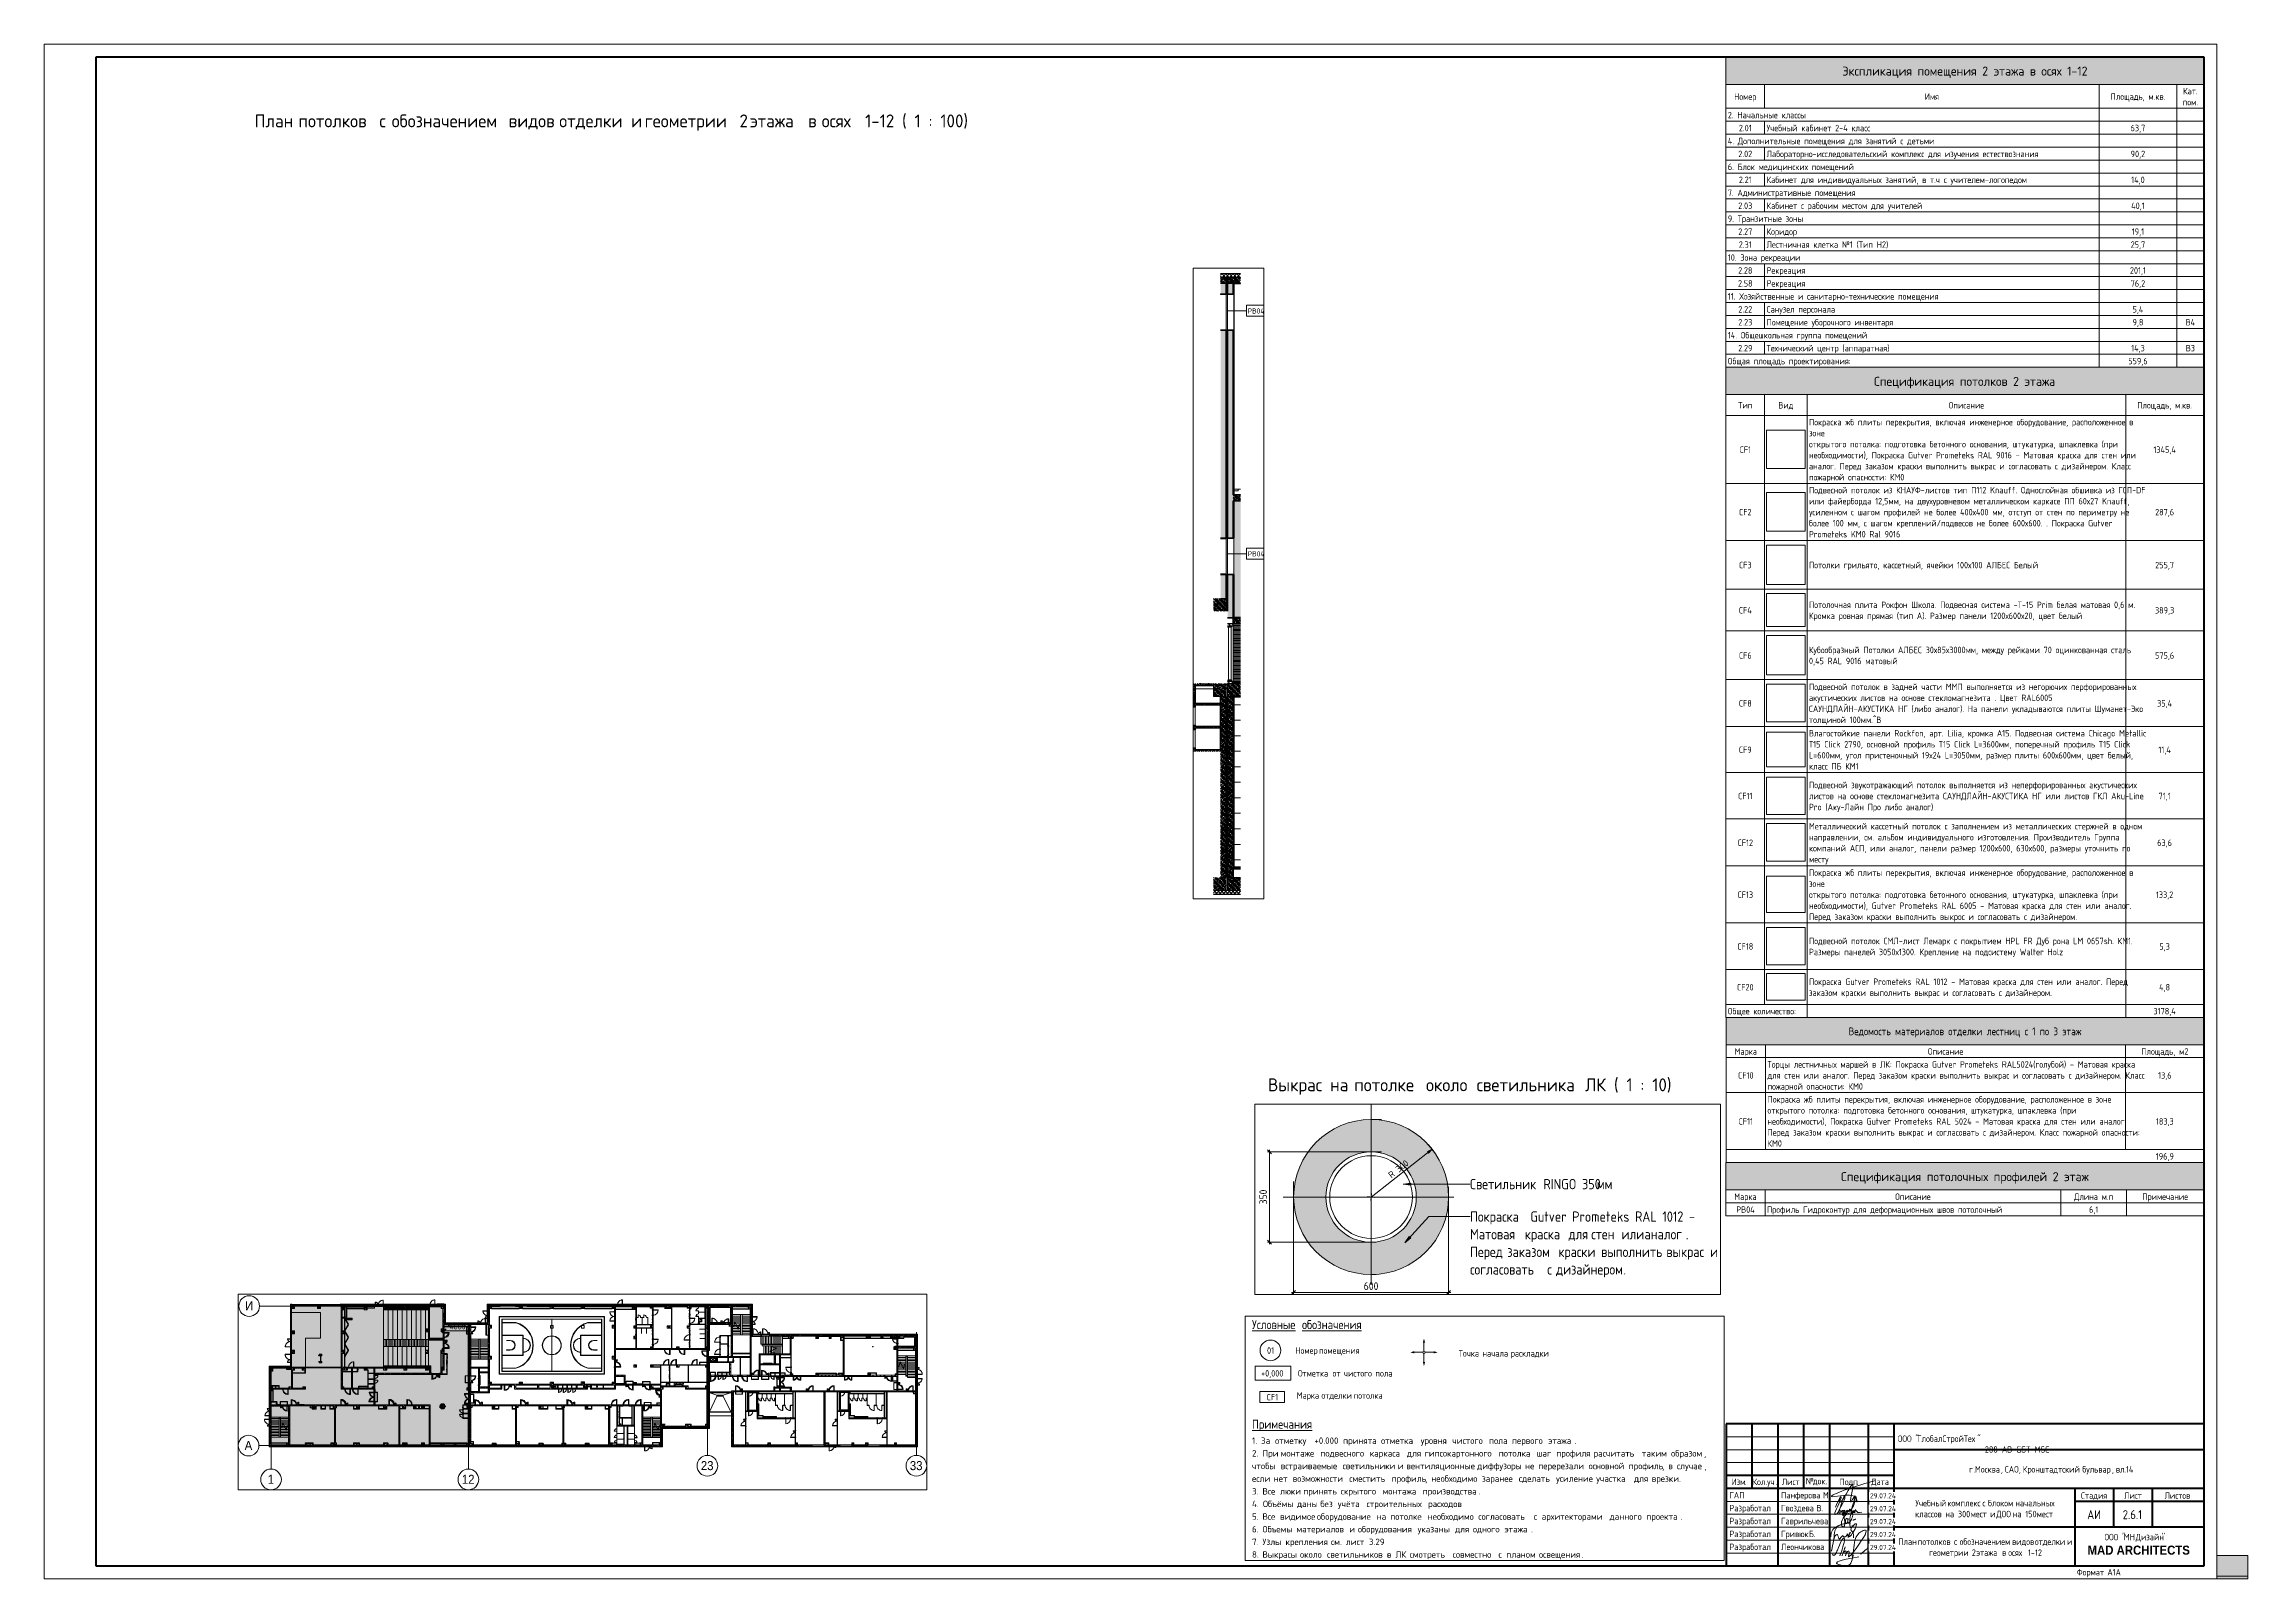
# Paper-space layout 'Layout1' of a CAD drawing. Header units: millimetres. Extents: x -841 to 12, y 0 to 594.
# The model-space entities are those that its viewports show. They can reach past a viewport. Long polylines and large blocks are cut down to what shows.
import ezdxf

# ---------------------------------------------------------------- set-up
doc = ezdxf.new("R2010")
doc.units = ezdxf.units.MM
for name, pattern in [('200_ШТРИХ__ш1_п0_6_', [160, 100, -60]), ('ADSK_Штрих_ш2 п1', [300, 200, -100]), ('Осевая', [3175, 635, -476.25, 1587.5, -476.25])]:
    doc.linetypes.add(name, pattern=pattern)
for name, color, linetype, lineweight in [('A-ANNO-DIMS', 7, 'Continuous', 9), ('A-ANNO-DIMS-10', 7, 'Continuous', 9), ('A-ANNO-DIMS-500', 7, 'Continuous', 9), ('A-ANNO-NOTE', 7, 'Continuous', 9), ('A-CLNG', 7, 'Continuous', 9), ('A-CLNG-PATT', 7, 'Continuous', 9), ('A-DETL', 7, 'Continuous', 9), ('A-DETL-1', 7, 'ADSK_Штрих_ш2 п1', 9), ('A-DETL-2', 7, 'Continuous', 5), ('A-DETL-MBND', 7, '200_ШТРИХ__ш1_п0_6_', 9), ('A-DOOR', 7, 'Continuous', 5), ('A-FLOR', 7, 'Continuous', 9), ('A-GENM-1', 7, 'Continuous', 5), ('A-GLAZ-1', 7, 'Continuous', 5), ('A-GLAZ-CURT-2', 7, 'Continuous', 5), ('A-GLAZ-CWMG', 7, 'Continuous', 9), ('A-GLAZ-CWMG-1', 7, 'Continuous', 25), ('A-GLAZ-CWMG-4', 7, 'Continuous', 5), ('A-ROOF', 7, 'Continuous', 5), ('A-WALL', 7, 'Continuous', 9), ('A-WALL-4', 7, 'Continuous', 5), ('G-ANNO-LEGN', 7, 'Continuous', 9), ('G-ANNO-SCHD', 7, 'Continuous', 9), ('G-ANNO-TEXT', 7, 'Continuous', 9), ('G-ANNO-TTLB', 7, 'Continuous', 9), ('I-WALL', 7, 'Continuous', 9), ('I-WALL-3', 7, 'Continuous', 5), ('M-EQPM', 7, 'Continuous', 5), ('S-COLS', 7, 'Continuous', 9), ('S-COLS-2', 7, 'Continuous', 5), ('S-STRS-2', 7, 'Continuous', 5), ('S-STRS-MBND-1', 7, 'Continuous', 5), ('Оси', 7, 'Continuous', 9), ('Оси-1', 7, 'Continuous', 20), ('Оси-2', 7, 'Осевая', 9)]:
    doc.layers.add(name, color=color, linetype=linetype, lineweight=lineweight)
for name, color, linetype, lineweight, true_color in [('A-DETL-GENF-1', 1, 'Continuous', 9, 0xff0000), ('A-DETL-GENF-4', 7, 'Continuous', 5, 0xe2e2e2), ('A-DETL-GENF-5', 7, 'Continuous', 5, 0xaaaaaa), ('A-DETL-GENF-6', 7, 'Continuous', 5, 0xb7b7b7), ('A-DETL-GENF-7', 7, 'Continuous', 9, 0xf2dc97), ('A-DOOR-1', 7, 'Continuous', 5, 0xaaaaaa), ('A-DOOR-2', 7, 'Continuous', 5, 0xe2e2e2), ('A-DOOR-3', 7, 'Continuous', 5, 0xb7b7b7), ('A-DOOR-FRAM-1', 7, 'Continuous', 5, 0xe2e2e2), ('A-DOOR-FRAM-2', 7, 'Continuous', 5, 0xaaaaaa), ('A-DOOR-FRAM-3', 7, 'Continuous', 5, 0xb7b7b7), ('A-FLOR-2', 7, 'Continuous', 5, 0xb7b7b7), ('A-FLOR-3', 7, 'Continuous', 5, 0xaaaaaa), ('A-GENM-2', 7, 'Continuous', 5, 0xe2ddcd), ('A-GLAZ-2', 7, 'Continuous', 5, 0x737373), ('A-GLAZ-CURT-1', 7, 'Continuous', 5, 0x737373), ('A-GLAZ-CWMG-2', 7, 'Continuous', 5, 0x737373), ('A-GLAZ-CWMG-3', 7, 'Continuous', 5, 0x383e42), ('A-WALL-1', 7, 'Continuous', 25, 0x3c3c3c), ('A-WALL-2', 7, 'Continuous', 35, 0x3c3c3c), ('A-WALL-3', 7, 'Continuous', 13, 0x3c3c3c), ('A-WALL-5', 7, 'Continuous', 9, 0x737373), ('A-WALL-6', 7, 'Continuous', 5, 0x737373), ('A-WALL-FNSH-1', 7, 'Continuous', 9, 0x3c3c3c), ('A-WALL-FNSH-2', 7, 'Continuous', 13, 0x3c3c3c), ('A-WALL-PATT-1', 7, 'Continuous', 5, 0x787878), ('G-ANNO-TEXT-1', 7, 'Continuous', 9, 0x3c3c3c), ('I-WALL-1', 7, 'Continuous', 5, 0xe7e7e7), ('I-WALL-2', 7, 'Continuous', 9, 0xe7e7e7), ('I-WALL-4', 7, 'Continuous', 5, 0x737373), ('I-WALL-5', 7, 'Continuous', 5, 0x787878), ('S-COLS-1', 7, 'Continuous', 5, 0x737373), ('S-COLS-3', 9, 'Continuous', 9, 0x808080), ('S-COLS-4', 7, 'Continuous', 9, 0x3c3c3c), ('S-STRS-3', 7, 'Continuous', 5, 0x737373), ('S-STRS-MBND-2', 7, 'Continuous', 5, 0x737373)]:
    doc.layers.add(name, color=color, linetype=linetype, lineweight=lineweight, true_color=true_color)
doc.layers.add('A-DETL-GENF-3', color=7, linetype='Continuous', lineweight=9, true_color=0xc0c0c0, transparency=0.4)
doc.layers.add('G-ANNO-NPLT', color=7, linetype='Continuous', plot=False)
doc.styles.add('Arial_1', font='arial.ttf', dxfattribs={"width": 0.9, "height": 1750})
doc.styles.add('Arial_B', font='', dxfattribs={"width": 0.9, "height": 3.5})
doc.styles.add('GOST Common_2', font='GOST_Common.ttf', dxfattribs={"width": 0.9, "height": 200})
doc.styles.add('GOST Common_3', font='GOST_Common.ttf', dxfattribs={"width": 0.9, "height": 3.5})
doc.styles.add('GOST Common_4', font='GOST_Common.ttf', dxfattribs={"width": 0.9, "height": 2.5})
doc.styles.add('GOST Common_5', font='GOST_Common.ttf', dxfattribs={"width": 0.9, "height": 40})
doc.styles.add('GOST Common_6', font='GOST_Common.ttf', dxfattribs={"height": 5})
doc.styles.add('GOST Common_7', font='GOST_Common.ttf', dxfattribs={"height": 3.5})
doc.styles.add('GOST Common_8', font='GOST_Common.ttf', dxfattribs={"width": 0.9, "height": 2})
doc.styles.add('GOST Common_9', font='GOST_Common.ttf', dxfattribs={"width": 0.9, "height": 3})
doc.styles.add('ISOCPEUR_2', font='isocpeur.ttf', dxfattribs={"width": 0.9, "height": 2.5})
doc.styles.add('ISOCPEUR_3', font='isocpeur.ttf', dxfattribs={"height": 2.5})
doc.styles.add('ISOCPEUR_4', font='isocpeur.ttf', dxfattribs={"width": 0.9, "height": 1000})
doc.styles.add('ISOCPEUR_5', font='isocpeur.ttf', dxfattribs={"width": 0.9, "height": 30})
doc.styles.add('ISOCPEUR_6', font='isocpeur.ttf', dxfattribs={"height": 25})
doc.styles.get('Arial_B').set_extended_font_data('Arial', bold=True)
doc.dimstyles.new('ISO-2_0_0_9К_Средний_округл2_2', dxfattribs={"dimscale": 304.8, "dimtxt": 995.981176, "dimasz": 2.46063, "dimexe": 1.968504, "dimexo": 0, "dimgap": 0, "dimtad": 1, "dimdec": 0, "dimrnd": 10, "dimzin": 0, "dimdsep": 46, "dimtxsty": 'ISOCPEUR_4', "dimblk1": 'OBLIQUE', "dimblk2": 'OBLIQUE', "dimsah": 1, "dimcen": 0.09, "dimdle": 1.968504, "dimazin": 0, "dimtfac": 1, "dimtdec": 4, "dimtix": 1, "dimtmove": 0, "dimatfit": 3, "dimfxl": 1, "dimtvp": 1, "dimtolj": 1, "dimtzin": 0, "dimarcsym": 2})
doc.dimstyles.new('ISO-2_5_1_0K_БОЛЬШОЙ', dxfattribs={"dimscale": 304.8, "dimtxt": 24.899529, "dimasz": 0.065617, "dimexe": 0.07874, "dimexo": 0, "dimgap": 0, "dimtad": 1, "dimjust": 3, "dimdec": 0, "dimzin": 0, "dimdsep": 46, "dimtxsty": 'ISOCPEUR_6', "dimsah": 1, "dimcen": 0.09, "dimazin": 0, "dimtfac": 1, "dimtdec": 4, "dimtix": 1, "dimtmove": 0, "dimatfit": 2, "dimfxl": 1, "dimtvp": 1, "dimtolj": 1, "dimtzin": 0, "dimarcsym": 2})
doc.dimstyles.new('ISO-3_0', dxfattribs={"dimscale": 304.8, "dimtxt": 29.879435, "dimasz": 0.049213, "dimexe": 0.026247, "dimexo": 0, "dimgap": 0, "dimtad": 1, "dimdec": 0, "dimrnd": 10, "dimzin": 0, "dimdsep": 46, "dimtxsty": 'ISOCPEUR_5', "dimblk1": 'OBLIQUE', "dimblk2": 'OBLIQUE', "dimsah": 1, "dimcen": 0.09, "dimdle": 0.026247, "dimazin": 0, "dimtfac": 1, "dimtdec": 4, "dimtix": 1, "dimtmove": 0, "dimatfit": 3, "dimfxl": 1, "dimtvp": 1, "dimtolj": 1, "dimtzin": 0, "dimarcsym": 2})
picture_1 = doc.add_image_def('image1.png', size_in_pixel=(177, 123))
picture_2 = doc.add_image_def('image2.jpg', size_in_pixel=(98, 95))
picture_3 = doc.add_image_def('image3.jpg', size_in_pixel=(93, 88))
picture_4 = doc.add_image_def('image4.jpg', size_in_pixel=(94, 92))
picture_5 = doc.add_image_def('image5.jpg', size_in_pixel=(93, 90))
picture_6 = doc.add_image_def('image6.png', size_in_pixel=(217, 195))
picture_7 = doc.add_image_def('image7.jpg', size_in_pixel=(91, 89))
picture_8 = doc.add_image_def('image8.jpg', size_in_pixel=(91, 93))
picture_9 = doc.add_image_def('image9.jpg', size_in_pixel=(101, 86))
picture_10 = doc.add_image_def('image10.jpg', size_in_pixel=(84, 86))
picture_11 = doc.add_image_def('image11.jpg', size_in_pixel=(90, 90))
picture_12 = doc.add_image_def('image12.jpg', size_in_pixel=(90, 90))
pattern_1 = [(45, (-38790, -7650), (-285.123, 285.123), []), (45, (-38504.88, -7650), (-285.123, 285.123), [504.031, -100.806, 16.764, -84.042])]
pattern_2 = [(45, (-38790, -150), (-285.123, 285.123), []), (45, (-38504.88, -150), (-285.123, 285.123), [504.031, -100.806, 16.764, -84.042])]
pattern_3 = [(45, (59919.87, 0), (-353.5534, 353.5534), []), (135, (59919.87, 0), (-353.5534, -353.5534), [])]
pattern_4 = [(45, (59919.87, 0), (-285.1231, 285.1231), []), (45, (60205, 0), (-285.1231, 285.1231), [504.031, -100.806, 16.764, -84.042])]
pattern_5 = [(135, (59919.87, 0), (-176.7767, -176.7767), [])]
pattern_6 = [(135, (59919.87, 0), (-353.5534, -353.5534), [])]
pattern_7 = [(45, (59919.87, 0), (-176.7767, 176.7767), [])]
pattern_8 = [(135, (1826.41, 164.685), (-14.14214, -14.14214), []), (225, (1826.41, 164.685), (14.14214, -14.14214), [])]
pattern_9 = [(45, (-296.384, 164.685), (-14.1421, 14.1421), []), (135, (-296.384, 164.685), (-14.1421, -14.1421), [])]
pattern_10 = [(135, (1751.41, 164.685), (-14.14214, -14.14214), []), (225, (1751.41, 164.685), (14.14214, -14.14214), [])]
pattern_11 = [(45, (-371.384, 164.685), (-14.1421, 14.1421), []), (135, (-371.384, 164.685), (-14.1421, -14.1421), [])]
pattern_12 = [(135, (1576.41, 164.685), (-14.14214, -14.14214), []), (225, (1576.41, 164.685), (14.14214, -14.14214), [])]
pattern_13 = [(45, (-546.384, 164.685), (-14.1421, 14.1421), []), (135, (-546.384, 164.685), (-14.1421, -14.1421), [])]
pattern_14 = [(135, (59919.9, 0), (-377.1708, -377.1708), [533.4, -88.9, 17.78, -88.9]), (135, (59919.9, 376.94), (-377.1708, -377.1708), []), (50, (59919.9, 0), (637.6445, -55.7866), [66.675, -733.425]), (355, (59919.9, 0), (-123.3494, 668.6992), [53.34, -586.74]), (100.451, (59973, -4.65), (514.299, 612.908), [56.665, -623.315]), (46.184, (59919.9, 177.8), (948.7764, -147.1497), [100.012, -1100.137]), (96.636, (59998.9, 165.5), (830.909, 865.997), [84.998, -934.973]), (351.184, (59919.9, 177.8), (830.918, 865.988), [80.01, -880.11]), (21, (60008.8, 133.35), (530.6506, -357.9283), [66.675, -733.425]), (326, (60008.8, 133.35), (216.308, 644.6585), [53.34, -586.74]), (71.451, (60053, 103.5), (746.9596, 286.7243), [56.665, -623.315]), (37.5, (59919.87, 0), (10.81053, 295.9426), [16.764, -562.864, 16.764, -578.866, -588.962]), (37.5, (59919.87, 0), (10.81053, 295.9426), [-1175.258, 16.764, -572.198]), (7.5, (59919.87, 0), (233.86916, 350.63175), [16.764, -322.834, 16.764, -549.529, -224.472]), (7.5, (59919.87, 0), (233.86916, 350.63175), [-905.891, 16.764, -207.708]), (327.5, (59721.63, 0), (474.5678, -20.0513), [16.764, -205.486, 16.764, -676.656, -920.115]), (327.5, (59721.63, 0), (474.5678, -20.0513), [-915.67, 16.764, -903.351]), (317.5, (59632.73, 0), (518.4522, 88.9934), [16.764, -272.161, 16.764, -443.738, -653.415]), (317.5, (59632.73, 0), (518.4522, 88.9934), [-749.427, 16.764, -636.651])]
pattern_15 = [(135, (1751.41, 174.685), (-14.14214, -14.14214), []), (225, (1751.41, 174.685), (14.14214, -14.14214), [])]
pattern_16 = [(45, (-371.384, 174.685), (-14.1421, 14.1421), []), (135, (-371.384, 174.685), (-14.1421, -14.1421), [])]
pattern_17 = [(135, (1751.41, 104.685), (-14.14214, -14.14214), []), (225, (1751.41, 104.685), (14.14214, -14.14214), [])]
pattern_18 = [(45, (-371.384, 104.685), (-14.1421, 14.1421), []), (135, (-371.384, 104.685), (-14.1421, -14.1421), [])]
pattern_19 = [(135, (1951.41, 104.685), (-14.14214, -14.14214), []), (225, (1951.41, 104.685), (14.14214, -14.14214), [])]
pattern_20 = [(45, (-171.384, 104.685), (-14.1421, 14.1421), []), (135, (-171.384, 104.685), (-14.1421, -14.1421), [])]
pattern_21 = [(135, (1951.41, 164.685), (-14.14214, -14.14214), []), (225, (1951.41, 164.685), (14.14214, -14.14214), [])]
pattern_22 = [(45, (-171.384, 164.685), (-14.1421, 14.1421), []), (135, (-171.384, 164.685), (-14.1421, -14.1421), [])]
pattern_23 = [(45, (59919.9, 0), (-530.33, 530.33), []), (135, (59919.9, 0), (-530.33, -530.33), [])]
pattern_24 = [(45, (149992.89, 0), (-70.71068, 70.71068), []), (135, (149992.89, 0), (-70.71068, -70.71068), [])]
pattern_25 = [(45, (149992.89, 0), (-57.02463, 57.02463), []), (45, (150049.91, 0), (-57.02463, 57.02463), [100.806, -20.161, 3.353, -16.808])]
pattern_26 = [(135, (149992.89, 0), (-70.71068, -70.71068), [])]
pattern_27 = [(135, (149992.89, 0), (-75.43415, -75.43415), [106.68, -17.78, 3.556, -17.78]), (135, (149992.89, 75.39), (-75.43415, -75.43415), []), (50, (149992.89, 0), (127.52922, -11.15758), [13.335, -146.685]), (355, (149992.89, 0), (-24.66966, 133.74002), [10.668, -117.348]), (100.451, (150003.51, -0.93), (102.85973, 122.58178), [11.333, -124.663]), (46.184, (149992.89, 35.56), (189.75516, -29.43036), [20.002, -220.027]), (96.636, (150008.7, 33.1), (166.1822, 173.1996), [17, -186.995]), (351.184, (149992.89, 35.56), (166.1839, 173.1976), [16.002, -176.022]), (21, (150010.67, 26.67), (106.13027, -71.58603), [13.335, -146.685]), (326, (150010.67, 26.67), (43.26188, 128.93175), [10.668, -117.348]), (71.451, (150019.51, 20.7), (149.39198, 57.34505), [11.333, -124.663]), (37.5, (149992.887, 0), (2.16223, 59.18836), [3.353, -112.573, 3.353, -115.773, -117.792]), (37.5, (149992.887, 0), (2.16223, 59.18836), [-235.052, 3.353, -114.44]), (7.5, (149992.887, 0), (46.77386, 70.12615), [3.353, -64.567, 3.353, -109.906, -44.894]), (7.5, (149992.887, 0), (46.77386, 70.12615), [-181.178, 3.353, -41.542]), (327.5, (149953.24, 0), (94.91367, -4.010093), [3.353, -41.097, 3.353, -135.331, -184.023]), (327.5, (149953.24, 0), (94.91367, -4.010093), [-183.134, 3.353, -180.67]), (317.5, (149935.46, 0), (103.69057, 17.79882), [3.353, -54.432, 3.353, -88.748, -130.683]), (317.5, (149935.46, 0), (103.69057, 17.79882), [-149.885, 3.353, -127.33])]
pattern_28 = [(45, (149992.887, 0), (-35.35534, 35.35534), [])]
pattern_29 = [(0, (149992.887, 0), (121.92, 30.48), [10.058, -81.382, 10.058, -81.382, -487.68]), (0, (149992.887, 0), (121.92, 30.48), [-182.88, 10.058, -172.822, 10.058, -81.382, -213.36]), (0, (149992.887, 0), (121.92, 30.48), [-457.2, 10.058, -50.902, 10.058, -142.342]), (120, (150038.607, 15.24), (-87.356454, 90.345817), [10.058, -81.382, 10.058, -81.382, -487.68]), (120, (150038.607, 15.24), (-87.356454, 90.345817), [-182.88, 10.058, -172.822, 10.058, -81.382, -213.36]), (120, (150038.607, 15.24), (-87.356454, 90.345817), [-457.2, 10.058, -50.902, 10.058, -142.342]), (240, (150053.847, 76.2), (-34.563546, -120.825817), [10.058, -81.382, 10.058, -81.382, -487.68]), (240, (150053.847, 76.2), (-34.563546, -120.825817), [-182.88, 10.058, -172.822, 10.058, -81.382, -213.36]), (240, (150053.847, 76.2), (-34.563546, -120.825817), [-457.2, 10.058, -50.902, 10.058, -142.342])]
pattern_30 = [(45, (149992.89, 0), (-106.066, 106.066), []), (135, (149992.89, 0), (-106.066, -106.066), [])]

psp = doc.layouts.get("Layout1")

# ---------------------------------------------------------------- texts
at = {"layer": 'G-ANNO-SCHD', "line_spacing_factor": 1.022761}
for s, insert, char_height, width, attachment_point, style in [('Экспликация помещения 2 этажа в осях 1-12', (-97.52, 585.3), 3.5, 115.0497, 2, 'GOST Common_7'), ('Номер', (-182.55, 574.92), 2.5, 9.896, 2, 'GOST Common_4'), ('Имя', (-110.31, 574.92), 2.5, 6.1548, 2, 'GOST Common_4'), ('Площадь, м.кв.', (-30.57, 574.92), 2.5, 23.8349, 2, 'GOST Common_4'), ('Кат.\\Pпом.', (-10.28, 577.05), 2.5, 7.5125, 2, 'GOST Common_4'), ('2. Начальные классы', (-189.3, 567.77), 2.5, 33.7611, 1, 'GOST Common_4'), ('4. Дополнительные помещения для занятий с детьми', (-189.3, 557.75), 2.5, 87.103, 1, 'GOST Common_4'), ('2.01', (-182.55, 562.76), 2.5, 5.9135, 2, 'GOST Common_4'), ('Учебный кабинет 2-4 класс', (-174.3, 562.76), 2.5, 45.3768, 1, 'GOST Common_4'), ('63,7', (-30.57, 562.76), 2.5, 6.5471, 2, 'GOST Common_4'), ('6. Блок медицинских помещений', (-189.3, 547.73), 2.5, 52.0445, 1, 'GOST Common_4'), ('2.02', (-182.55, 552.74), 2.5, 6.4264, 2, 'GOST Common_4'), ('Лабораторно-исследовательский комплекс для изучения естествознания', (-174.3, 552.74), 2.5, 121.8295, 1, 'GOST Common_4'), ('90,2', (-30.57, 552.74), 2.5, 6.5471, 2, 'GOST Common_4'), ('7. Административные помещения', (-189.3, 537.71), 2.5, 54.6091, 1, 'GOST Common_4'), ('2.21', (-182.55, 542.72), 2.5, 5.9135, 2, 'GOST Common_4'), ('Кабинет для индивидуальных занятий, в т.ч с учителем-логопедом', (-174.3, 542.72), 2.5, 111.149, 1, 'GOST Common_4'), ('14,0', (-30.57, 542.72), 2.5, 6.3057, 2, 'GOST Common_4'), ('2.03', (-182.55, 532.69), 2.5, 6.4264, 2, 'GOST Common_4'), ('Кабинет с рабочим местом для учителей', (-174.3, 532.69), 2.5, 67.3109, 1, 'GOST Common_4'), ('40,1', (-30.57, 532.69), 2.5, 6.3057, 2, 'GOST Common_4'), ('9. Транзитные зоны', (-189.3, 527.68), 2.5, 32.1318, 1, 'GOST Common_4'), ('2.27', (-182.55, 522.67), 2.5, 6.4264, 2, 'GOST Common_4'), ('Коридор', (-174.3, 522.67), 2.5, 13.3656, 1, 'GOST Common_4'), ('19,1', (-30.57, 522.67), 2.5, 5.5212, 2, 'GOST Common_4'), ('10. Зона рекреации', (-189.3, 512.65), 2.5, 31.1966, 1, 'GOST Common_4'), ('2.31', (-182.55, 517.66), 2.5, 5.9135, 2, 'GOST Common_4'), ('Лестничная клетка №1 (Тип Н2)', (-174.3, 517.66), 2.5, 51.9842, 1, 'GOST Common_4'), ('25,7', (-30.57, 517.66), 2.5, 6.5471, 2, 'GOST Common_4'), ('2.28', (-182.55, 507.64), 2.5, 6.4264, 2, 'GOST Common_4'), ('Рекреация', (-174.3, 507.64), 2.5, 17.6499, 1, 'GOST Common_4'), ('201,1', (-30.57, 507.64), 2.5, 7.3918, 2, 'GOST Common_4'), ('11. Хозяйственные и санитарно-технические помещения', (-189.3, 497.61), 2.5, 92.8052, 1, 'GOST Common_4'), ('2.58', (-182.55, 502.62), 2.5, 6.4264, 2, 'GOST Common_4'), ('Рекреация', (-174.3, 502.62), 2.5, 17.6499, 1, 'GOST Common_4'), ('76,2', (-30.57, 502.62), 2.5, 6.5471, 2, 'GOST Common_4'), ('2.23', (-182.55, 487.59), 2.5, 6.4264, 2, 'GOST Common_4'), ('2.22', (-182.55, 492.6), 2.5, 6.4264, 2, 'GOST Common_4'), ('Санузел персонала', (-174.3, 492.6), 2.5, 31.3172, 1, 'GOST Common_4'), ('Помещение уборочного инвентаря', (-174.3, 487.59), 2.5, 56.4193, 1, 'GOST Common_4'), ('9,8', (-30.57, 487.59), 2.5, 4.6765, 2, 'GOST Common_4'), ('5,4', (-30.57, 492.6), 2.5, 4.948, 2, 'GOST Common_4'), ('В4', (-10.28, 487.59), 2.5, 4.2842, 2, 'GOST Common_4'), ('14. Общешкольная группа помещений', (-189.3, 482.58), 2.5, 60.8846, 1, 'GOST Common_4'), ('Технический центр (аппаратная)', (-174.3, 477.57), 2.5, 55.1521, 1, 'GOST Common_4'), ('Общая площадь проектирования:', (-189.3, 472.56), 2.5, 54.5789, 1, 'GOST Common_4'), ('2.29', (-182.55, 477.57), 2.5, 6.4264, 2, 'GOST Common_4'), ('559,6', (-30.57, 472.56), 2.5, 8.4176, 2, 'GOST Common_4'), ('14,3', (-30.57, 477.57), 2.5, 6.3057, 2, 'GOST Common_4'), ('В3', (-10.28, 477.57), 2.5, 4.0127, 2, 'GOST Common_4'), ('Спецификация потолков 2 этажа', (-97.65, 465.21), 3.5, 86.6674, 2, 'GOST Common_7'), ('Тип', (-182.55, 455.46), 2.5, 5.8833, 2, 'GOST Common_4'), ('Вид', (-166.85, 455.46), 2.5, 5.8833, 2, 'GOST Common_4'), ('Описание', (-96.95, 455.46), 2.5, 15.2664, 2, 'GOST Common_4'), ('Площадь, м.кв.', (-20.25, 455.46), 2.5, 23.8349, 2, 'GOST Common_4'), ('Покраска жб плиты перекрытия, включая инженерное оборудование, расположенное в\\Pзоне\\Pоткрытого потолка: подготовка бетонного основания, штукатурка, шпаклевка (при\\Pнеобходимости), Покраска Gutver Prometeks RAL 9016 - Матовая краска для стен или\\Pаналог. Перед заказом краски выполнить выкрас и согласовать с дизайнером. Класс\\Pпожарной опасности: КМ0', (-157.89, 448.94), 2.5, 141.4405, 1, 'GOST Common_4'), ('CF1', (-182.55, 438.29), 2.5, 5.0989, 2, 'GOST Common_4'), ('1345,4', (-20.25, 438.29), 2.5, 10.3184, 2, 'GOST Common_4'), ('Подвесной потолок из КНАУФ-листов тип П112 Knauff. Однослойная обшивка из ГСП-DF\\Pили файерборда 12,5мм, на двухуровневом металлическом каркасе ПП 60х27 Knauff,\\Pусиленном с шагом профилей не более 400х400 мм, отступ от стен по периметру не\\Pболее 100 мм, с шагом креплений/подвесов не более 600х600. . Покраска Gutver\\PPrometeks KM0 Ral 9016', (-157.89, 422.62), 2.5, 143.2809, 1, 'GOST Common_4'), ('CF2', (-182.55, 414.1), 2.5, 5.6118, 2, 'GOST Common_4'), ('287,6', (-20.25, 414.1), 2.5, 8.4176, 2, 'GOST Common_4'), ('CF3', (-182.55, 393.62), 2.5, 5.6118, 2, 'GOST Common_4'), ('Потолки грильято, кассетный, ячейки 100х100 АЛБЕС Белый', (-157.89, 393.62), 2.5, 97.9644, 1, 'GOST Common_4'), ('255,7', (-20.25, 393.62), 2.5, 8.4176, 2, 'GOST Common_4'), ('CF4', (-182.55, 376.12), 2.5, 5.8833, 2, 'GOST Common_4'), ('Потолочная плита Рокфон Школа. Подвесная система -Т-15 Prim белая матовая 0,6 м.\\PКромка ровная прямая (тип А). Размер панели 1200х600х20, цвет белый', (-157.89, 378.25), 2.5, 142.1947, 1, 'GOST Common_4'), ('389,3', (-20.25, 376.12), 2.5, 8.4176, 2, 'GOST Common_4'), ('CF6', (-182.55, 358.63), 2.5, 5.6118, 2, 'GOST Common_4'), ('Кубообразный Потолки АЛБЕС 30х85х3000мм, между рейками 70 оцинкованная сталь\\P0,45 RAL 9016 матовый', (-157.89, 360.77), 2.5, 139.6302, 1, 'GOST Common_4'), ('575,6', (-20.25, 358.63), 2.5, 8.4176, 2, 'GOST Common_4'), ('Подвесной потолок в задней части ММП выполняется из негорючих перфорированных\\Pакустических листов на основе стекломагнезита . Цвет RAL6005\\PСАУНДЛАЙН-АКУСТИКА НГ (либо аналог). На панели укладываются плиты Шуманет-Эко\\Pтолщиной 100мм.^B', (-157.89, 346.51), 2.5, 145.5135, 1, 'GOST Common_4'), ('CF8', (-182.55, 340.11), 2.5, 5.6118, 2, 'GOST Common_4'), ('35,4', (-20.25, 340.11), 2.5, 6.8186, 2, 'GOST Common_4'), ('Влагостойкие панели Rockfon, арт. Lilia, кромка А15. Подвесная система Chicago Metallic\\PТ15 Click 2790, основной профиль Т15 Click L=3600мм, поперечный профиль Т15 Click\\PL=600мм, угол пристеночный 19х24 L=3050мм, размер плиты 600х600мм, цвет белый,\\Pкласс ПБ КМ1', (-157.89, 328.53), 2.5, 145.8454, 1, 'GOST Common_4'), ('CF9', (-182.55, 322.14), 2.5, 5.6118, 2, 'GOST Common_4'), ('11,4', (-20.25, 322.14), 2.5, 5.7928, 2, 'GOST Common_4'), ('Подвесной звукотражающий потолок выполняется из неперфорированных акустических\\Pлистов на основе стекломагнезита САУНДЛАЙН-АКУСТИКА НГ или листов ГКЛ Aku-Line\\PPro (Аку-Лайн Про либо аналог)', (-157.89, 308.5), 2.5, 145.4834, 1, 'GOST Common_4'), ('CF11', (-182.55, 304.24), 2.5, 6.4565, 2, 'GOST Common_4'), ('71,1', (-20.25, 304.24), 2.5, 5.5212, 2, 'GOST Common_4'), ('Металлический кассетный потолок с заполнением из металлических стержней в одном\\Pнаправлении, см. альбом индивидуального изготовления. Производитель Группа\\Pкомпаний АСП, или аналог, панели размер 1200х600, 630х600, размеры уточнить по\\Pместу', (-157.89, 292.55), 2.5, 143.6429, 1, 'GOST Common_4'), ('CF12', (-182.55, 286.16), 2.5, 6.9694, 2, 'GOST Common_4'), ('63,6', (-20.25, 286.16), 2.5, 6.5471, 2, 'GOST Common_4'), ('Покраска жб плиты перекрытия, включая инженерное оборудование, расположенное в\\Pзоне\\Pоткрытого потолка: подготовка бетонного основания, штукатурка, шпаклевка (при\\Pнеобходимости), Gutver Prometeks RAL 6005 - Матовая краска для стен или аналог.\\PПеред заказом краски выполнить выкрос и согласовать с дизайнером.', (-157.89, 274.57), 2.5, 141.3801, 1, 'GOST Common_4'), ('CF13', (-182.55, 266.05), 2.5, 6.9694, 2, 'GOST Common_4'), ('133,2', (-20.25, 266.05), 2.5, 7.9047, 2, 'GOST Common_4'), ('Подвесной потолок СМЛ-лист Лемарк с покрытием HPL FR Дуб рона LM 0657sh. КМ1.\\PРазмеры панелей 3050х1300. Крепление на подсистему Walter Holz', (-157.89, 248.14), 2.5, 136.5226, 1, 'GOST Common_4'), ('CF18', (-182.55, 246.01), 2.5, 6.9694, 2, 'GOST Common_4'), ('5,3', (-20.25, 246.01), 2.5, 4.6765, 2, 'GOST Common_4'), ('Покраска Gutver Prometeks RAL 1012 - Матовая краска для стен или аналог. Перед\\Pзаказом краски выполнить выкрас и согласовать с дизайнером.', (-157.89, 232.37), 2.5, 137.1562, 1, 'GOST Common_4'), ('CF20', (-182.55, 230.24), 2.5, 7.4823, 2, 'GOST Common_4'), ('4,8', (-20.25, 230.24), 2.5, 4.948, 2, 'GOST Common_4'), ('Общее количество:', (-189.3, 220.98), 2.5, 31.1966, 1, 'GOST Common_4'), ('Ведомость материалов отделки лестниц с 1 по 3 этаж', (-97.5, 213.41), 3, 107.9577, 2, 'GOST Common_9'), ('3178,4', (-20.25, 220.98), 2.5, 10.0469, 2, 'GOST Common_4'), ('Марка', (-182.35, 205.38), 2.5, 10.4391, 2, 'GOST Common_4'), ('Описание', (-105.01, 205.38), 2.5, 15.2664, 2, 'GOST Common_4'), ('Площадь, м2', (-20.16, 205.38), 2.5, 20.3351, 2, 'GOST Common_4'), ('Торцы лестничных маршей в ЛК: Покраска Gutver Prometeks RAL5024(голубой) - Матовая краска\\Pдля стен или аналог. Перед заказом краски выполнить выкрас и согласовать с дизайнером. Класс\\Pпожарной опасности: КМ0', (-173.95, 200.37), 2.5, 161.504, 1, 'GOST Common_4'), ('CF10', (-182.35, 196.11), 2.5, 6.9694, 2, 'GOST Common_4'), ('13,6', (-20.16, 196.11), 2.5, 6.0341, 2, 'GOST Common_4'), ('Покраска жб плиты перекрытия, включая инженерное оборудование, расположенное в зоне\\Pоткрытого потолка: подготовка бетонного основания, штукатурка, шпаклевка (при\\Pнеобходимости), Покраска Gutver Prometeks RAL 5024 - Матовая краска для стен или аналог.\\PПеред заказом краски выполнить выкрас и согласовать с дизайнером. Класс пожарной опасности:\\PКМ0', (-173.95, 186.84), 2.5, 161.8057, 1, 'GOST Common_4'), ('CF11', (-182.35, 178.31), 2.5, 6.4565, 2, 'GOST Common_4'), ('183,3', (-20.16, 178.31), 2.5, 7.9047, 2, 'GOST Common_4'), ('196,9', (-20.16, 164.78), 2.5, 7.9047, 2, 'GOST Common_4'), ('Спецификация потолочных профилей 2 этаж', (-97.56, 157.43), 3.5, 115.5565, 2, 'GOST Common_7'), ('Марка', (-182.48, 149.18), 2.5, 10.4391, 2, 'GOST Common_4'), ('Описание', (-117.66, 149.18), 2.5, 15.2664, 2, 'GOST Common_4'), ('Длина м.п', (-47.71, 149.18), 2.5, 15.9302, 2, 'GOST Common_4'), ('Примечание', (-20.04, 149.18), 2.5, 19.5205, 2, 'GOST Common_4'), ('PB04', (-182.48, 144.17), 2.5, 8.297, 2, 'GOST Common_4'), ('Профиль Гидроконтур для деформационных швов потолочный', (-174.16, 144.17), 2.5, 100.6798, 1, 'GOST Common_4'), ('6,1', (-47.71, 144.17), 2.5, 4.1636, 2, 'GOST Common_4')]:
    psp.add_mtext(s, dxfattribs=dict(at, insert=insert, char_height=char_height, width=width, attachment_point=attachment_point, style=style))
at = {"layer": 'G-ANNO-TTLB', "attachment_point": 1}
for s, insert, char_height, width, style in [('План', (-759.49, 566.77), 5, 18.4388, 'GOST Common_6'), ('\\fGOST Common|b0|i0|c204|p34|; ', (-744.27, 566.77), 5, 2.0844, 'GOST Common_6'), ('потолков', (-742.55, 566.77), 5, 35.9156, 'GOST Common_6'), ('\\fGOST Common|b0|i0|c204|p34|; ', (-712.92, 566.77), 5, 2.0844, 'GOST Common_6'), ('\\fGOST Common|b0|i0|c204|p34|;с', (-711.2, 566.77), 5, 3.6878, 'GOST Common_6'), ('\\fGOST Common|b0|i0|c204|p34|; ', (-708.16, 566.77), 5, 2.0844, 'GOST Common_6'), ('обозначением', (-706.44, 566.77), 5, 52.751, 'GOST Common_6'), ('\\fGOST Common|b0|i0|c204|p34|; ', (-662.91, 566.77), 5, 2.0844, 'GOST Common_6'), ('видов', (-661.19, 566.77), 5, 21.6456, 'GOST Common_6'), ('\\fGOST Common|b0|i0|c204|p34|; ', (-643.33, 566.77), 5, 2.0844, 'GOST Common_6'), ('отделки', (-641.61, 566.77), 5, 31.5865, 'GOST Common_6'), ('\\fGOST Common|b0|i0|c204|p34|; ', (-615.55, 566.77), 5, 2.0844, 'GOST Common_6'), ('\\fGOST Common|b0|i0|c204|p34|;и', (-613.83, 566.77), 5, 4.3291, 'GOST Common_6'), ('\\fGOST Common|b0|i0|c204|p34|; ', (-610.26, 566.77), 5, 2.0844, 'GOST Common_6'), ('геометрии', (-608.54, 566.77), 5, 40.8059, 'GOST Common_6'), (' 2 ', (-574.87, 566.77), 5, 8.4979, 'GOST Common_6'), ('этажа', (-567.86, 566.77), 5, 25.2532, 'GOST Common_6'), ('\\fGOST Common|b0|i0|c204|p34|; ', (-547.03, 566.77), 5, 2.0844, 'GOST Common_6'), ('\\fGOST Common|b0|i0|c204|p34|;в', (-545.31, 566.77), 5, 4.3291, 'GOST Common_6'), ('\\fGOST Common|b0|i0|c204|p34|; ', (-541.73, 566.77), 5, 2.0844, 'GOST Common_6'), ('осях', (-540.01, 566.77), 5, 16.6751, 'GOST Common_6'), (' 1-12 ( 1 : 100)', (-526.26, 566.77), 5, 47.0591, 'GOST Common_6'), ('Выкрас', (-367.31, 193.72), 5, 27.097, 'GOST Common_6'), ('\\fGOST Common|b0|i0|c204|p34|; ', (-344.95, 193.72), 5, 2.0844, 'GOST Common_6'), ('на', (-343.23, 193.72), 5, 9.2194, 'GOST Common_6'), ('\\fGOST Common|b0|i0|c204|p34|; ', (-335.62, 193.72), 5, 2.0844, 'GOST Common_6'), ('потолке', (-333.9, 193.72), 5, 31.5865, 'GOST Common_6'), ('\\fGOST Common|b0|i0|c204|p34|; ', (-307.84, 193.72), 5, 2.0844, 'GOST Common_6'), ('около', (-306.12, 193.72), 5, 21.6456, 'GOST Common_6'), ('\\fGOST Common|b0|i0|c204|p34|; ', (-288.26, 193.72), 5, 2.0844, 'GOST Common_6'), ('светильника', (-286.54, 193.72), 5, 48.8228, 'GOST Common_6'), ('\\fGOST Common|b0|i0|c204|p34|; ', (-246.26, 193.72), 5, 2.0844, 'GOST Common_6'), ('ЛК', (-244.54, 193.72), 5, 9.8608, 'GOST Common_6'), (' ( 1 : 10)', (-236.41, 193.72), 5, 25.7342, 'GOST Common_6'), ('ООО', (-123.53, 55.52), 2.5, 6.4937, 'GOST Common_4'), (' "', (-118.17, 55.52), 2.5, 2.5975, 'GOST Common_4'), ('ГлобалСтройТех', (-116.03, 55.52), 2.5, 28.2114, 'GOST Common_4'), ('"                                                                               288-AB-GST-MSC', (-92.75, 55.52), 2.5, 105.1974, 'GOST Common_4'), ('\\fGOST Common|b0|i0|c204|p34|;\\W.9;г', (-95.9, 43.66), 2.5, 1.9481, 'GOST Common_4'), ('Москва', (-93.64, 43.66), 2.5, 12.1215, 'GOST Common_4'), ('САО', (-82.09, 43.66), 2.5, 6.5658, 'GOST Common_4'), ('Кронштадтский', (-75.12, 43.66), 2.5, 26.9848, 'GOST Common_4'), ('\\fGOST Common|b0|i0|c204|p34|;\\W.9; ', (-52.86, 43.66), 2.5, 0.938, 'GOST Common_4'), ('бульвар', (-52.08, 43.66), 2.5, 13.8532, 'GOST Common_4'), ('вл', (-39.11, 43.66), 2.5, 3.8962, 'GOST Common_4'), ('.14', (-35.89, 43.66), 2.5, 4.3291, 'GOST Common_4'), ('\\fGOST Common|b0|i0|c204|p34|;\\W.9;.', (-94.29, 43.66), 2.5, 0.7937, 'GOST Common_4'), (', ', (-83.64, 43.66), 2.5, 1.8759, 'GOST Common_4'), (', ', (-76.67, 43.66), 2.5, 1.8759, 'GOST Common_4'), (', ', (-40.65, 43.66), 2.5, 1.8759, 'GOST Common_4'), ('Учебный', (-116.7, 30.59), 2.5, 14.0696, 'GOST Common_4'), ('классов', (-116.82, 26.36), 2.5, 13.2759, 'GOST Common_4'), ('\\fGOST Common|b0|i0|c204|p34|;\\W.9; ', (-105.87, 26.36), 2.5, 0.938, 'GOST Common_4'), ('\\fGOST Common|b0|i0|c204|p34|;\\W.9; ', (-105.1, 30.59), 2.5, 0.938, 'GOST Common_4'), ('на', (-105.1, 26.36), 2.5, 4.1127, 'GOST Common_4'), ('комплекс', (-104.32, 30.59), 2.5, 15.5127, 'GOST Common_4'), (' 300 ', (-101.7, 26.36), 2.5, 7.7203, 'GOST Common_4'), ('мест', (-95.33, 26.36), 2.5, 8.2253, 'GOST Common_4'), ('\\fGOST Common|b0|i0|c204|p34|;\\W.9; ', (-91.52, 30.59), 2.5, 0.938, 'GOST Common_4'), ('\\fGOST Common|b0|i0|c204|p34|;\\W.9;с', (-90.75, 30.59), 2.5, 1.6595, 'GOST Common_4'), ('\\fGOST Common|b0|i0|c204|p34|;\\W.9; ', (-89.38, 30.59), 2.5, 0.938, 'GOST Common_4'), ('\\fGOST Common|b0|i0|c204|p34|;\\W.9; ', (-88.55, 26.36), 2.5, 0.938, 'GOST Common_4'), ('блоком', (-88.61, 30.59), 2.5, 11.9051, 'GOST Common_4'), ('\\fGOST Common|b0|i0|c204|p34|;\\W.9;и', (-87.77, 26.36), 2.5, 1.9481, 'GOST Common_4'), ('\\fGOST Common|b0|i0|c204|p34|;\\W.9; ', (-86.17, 26.36), 2.5, 0.938, 'GOST Common_4'), ('ДОО', (-85.39, 26.36), 2.5, 6.7823, 'GOST Common_4'), ('\\fGOST Common|b0|i0|c204|p34|;\\W.9; ', (-79.8, 26.36), 2.5, 0.938, 'GOST Common_4'), ('на', (-79.02, 26.36), 2.5, 4.1127, 'GOST Common_4'), ('\\fGOST Common|b0|i0|c204|p34|;\\W.9; ', (-78.78, 30.59), 2.5, 0.938, 'GOST Common_4'), ('начальных', (-78.01, 30.59), 2.5, 18.1823, 'GOST Common_4'), (' 150 ', (-75.63, 26.36), 2.5, 7.143, 'GOST Common_4'), ('мест', (-69.73, 26.36), 2.5, 8.2253, 'GOST Common_4'), ('АИ', (-50.19, 26.62), 3.5, 6.5658, 'GOST Common_3'), ('2.6.1', (-36.47, 26.62), 3.5, 9.6684, 'GOST Common_3'), ('План', (-123.34, 15.66), 2.5, 8.2253, 'GOST Common_4'), ('\\fGOST Common|b0|i0|c204|p34|;\\W.9; ', (-116.56, 15.66), 2.5, 0.938, 'GOST Common_4'), ('потолков', (-115.78, 15.66), 2.5, 16.0899, 'GOST Common_4'), ('геометрии', (-111.38, 11.42), 2.5, 18.2544, 'GOST Common_4'), ('\\fGOST Common|b0|i0|c204|p34|;\\W.9; ', (-102.51, 15.66), 2.5, 0.938, 'GOST Common_4'), ('\\fGOST Common|b0|i0|c204|p34|;\\W.9;с', (-101.73, 15.66), 2.5, 1.6595, 'GOST Common_4'), ('\\fGOST Common|b0|i0|c204|p34|;\\W.9; ', (-100.37, 15.66), 2.5, 0.938, 'GOST Common_4'), ('обозначением', (-99.59, 15.66), 2.5, 23.6658, 'GOST Common_4'), (' 2 ', (-96.32, 11.42), 2.5, 3.824, 'GOST Common_4'), ('этажа', (-93.16, 11.42), 2.5, 11.1835, 'GOST Common_4'), ('\\fGOST Common|b0|i0|c204|p34|;\\W.9; ', (-83.93, 11.42), 2.5, 0.938, 'GOST Common_4'), ('\\fGOST Common|b0|i0|c204|p34|;\\W.9;в', (-83.16, 11.42), 2.5, 1.9481, 'GOST Common_4'), ('\\fGOST Common|b0|i0|c204|p34|;\\W.9; ', (-81.55, 11.42), 2.5, 0.938, 'GOST Common_4'), ('осях', (-80.78, 11.42), 2.5, 7.5038, 'GOST Common_4'), ('\\fGOST Common|b0|i0|c204|p34|;\\W.9; ', (-80.07, 15.66), 2.5, 0.938, 'GOST Common_4'), ('видов', (-79.29, 15.66), 2.5, 9.7405, 'GOST Common_4'), (' 1-12', (-74.59, 11.42), 2.5, 7.5759, 'GOST Common_4'), ('\\fGOST Common|b0|i0|c204|p34|;\\W.9; ', (-71.25, 15.66), 2.5, 0.938, 'GOST Common_4'), ('отделки', (-70.48, 15.66), 2.5, 14.1418, 'GOST Common_4'), ('\\fGOST Common|b0|i0|c204|p34|;\\W.9; ', (-58.81, 15.66), 2.5, 0.938, 'GOST Common_4'), ('\\fGOST Common|b0|i0|c204|p34|;\\W.9;и', (-58.04, 15.66), 2.5, 1.9481, 'GOST Common_4')]:
    psp.add_mtext(s, dxfattribs=dict(at, insert=insert, char_height=char_height, width=width, style=style))

msp = doc.modelspace()

# ---------------------------------------------------------------- texts
at = {"layer": 'G-ANNO-TEXT', "attachment_point": 1}
for s, insert, char_height, width, style in [('\\LУсловные', (40185.83, 3016.02), 3.5, 22.1506, 'GOST Common_3'), ('\\L\\fGOST Common|b0|i0|c204|p34|;\\W.9;\\L ', (40204.11, 3016.02), 3.5, 1.2987, 'GOST Common_3'), ('\\Lобозначения', (40205.18, 3016.02), 3.5, 30.1595, 'GOST Common_3'), ('01', (40191.64, 3005.5), 2.5, 3.319, 'GOST Common_4'), ('Номер', (40202.59, 3005.5), 2.5, 10.1734, 'GOST Common_4'), ('\\fGOST Common|b0|i0|c204|p34|;\\W.9; ', (40210.98, 3005.5), 2.5, 0.938, 'GOST Common_4'), ('помещения', (40211.75, 3005.5), 2.5, 18.543, 'GOST Common_4'), ('Точка', (40265.84, 3004.4), 2.5, 10.1734, 'GOST Common_4'), ('\\fGOST Common|b0|i0|c204|p34|;\\W.9; ', (40274.23, 3004.4), 2.5, 0.938, 'GOST Common_4'), ('начала', (40275.01, 3004.4), 2.5, 12.338, 'GOST Common_4'), ('\\fGOST Common|b0|i0|c204|p34|;\\W.9; ', (40285.19, 3004.4), 2.5, 0.938, 'GOST Common_4'), ('раскладки', (40285.96, 3004.4), 2.5, 17.6772, 'GOST Common_4'), ('+0,000', (40189.34, 2996.67), 2.5, 10.6785, 'GOST Common_4'), ('Отметка', (40203.6, 2996.67), 2.5, 15.2962, 'GOST Common_4'), ('\\fGOST Common|b0|i0|c204|p34|;\\W.9; ', (40216.22, 2996.67), 2.5, 0.938, 'GOST Common_4'), ('от', (40217, 2996.67), 2.5, 4.4013, 'GOST Common_4'), ('\\fGOST Common|b0|i0|c204|p34|;\\W.9; ', (40220.63, 2996.67), 2.5, 0.938, 'GOST Common_4'), ('чистого', (40221.4, 2996.67), 2.5, 13.8532, 'GOST Common_4'), ('\\fGOST Common|b0|i0|c204|p34|;\\W.9; ', (40232.83, 2996.67), 2.5, 0.938, 'GOST Common_4'), ('пола', (40233.6, 2996.67), 2.5, 8.0089, 'GOST Common_4'), ('\\fGOST Common|b0|i0|c204|p34|;\\W.9; ', (40240.21, 2996.67), 2.5, 0.938, 'GOST Common_4'), ('CF1', (40191.5, 2987.45), 2.5, 5.2671, 'ISOCPEUR_2'), ('Марка', (40203.12, 2988.09), 2.5, 10.6785, 'GOST Common_4'), ('\\fGOST Common|b0|i0|c204|p34|;\\W.9; ', (40211.93, 2988.09), 2.5, 0.938, 'GOST Common_4'), ('отделки', (40212.71, 2988.09), 2.5, 14.1418, 'GOST Common_4'), ('\\fGOST Common|b0|i0|c204|p34|;\\W.9; ', (40224.38, 2988.09), 2.5, 0.938, 'GOST Common_4'), ('потолка', (40225.15, 2988.09), 2.5, 14.3582, 'GOST Common_4'), ('\\LПримечания', (40185.83, 2977.47), 3.5, 28.4278, 'GOST Common_3'), ('1. ', (40185.83, 2970.6), 2.5, 4.2489, 'ISOCPEUR_3'), ('За', (40189.34, 2970.6), 2.5, 4.73, 'ISOCPEUR_3'), ('\\fISOCPEUR|b0|i0|c204|p34|; ', (40193.24, 2970.6), 2.5, 1.8439, 'ISOCPEUR_3'), ('отметку', (40194.76, 2970.6), 2.5, 16.5148, 'ISOCPEUR_3'), (' +0.000 ', (40208.39, 2970.6), 2.5, 15.3924, 'ISOCPEUR_3'), ('принята', (40221.09, 2970.6), 2.5, 15.9536, 'ISOCPEUR_3'), ('\\fISOCPEUR|b0|i0|c204|p34|; ', (40234.25, 2970.6), 2.5, 1.8439, 'ISOCPEUR_3'), ('отметка', (40235.77, 2970.6), 2.5, 16.7553, 'ISOCPEUR_3'), ('\\fISOCPEUR|b0|i0|c204|p34|; ', (40249.59, 2970.6), 2.5, 1.8439, 'ISOCPEUR_3'), ('уровня', (40251.12, 2970.6), 2.5, 12.9873, 'ISOCPEUR_3'), ('\\fISOCPEUR|b0|i0|c204|p34|; ', (40261.83, 2970.6), 2.5, 1.8439, 'ISOCPEUR_3'), ('чистого', (40263.35, 2970.6), 2.5, 15.3924, 'ISOCPEUR_3'), ('\\fISOCPEUR|b0|i0|c204|p34|; ', (40276.05, 2970.6), 2.5, 1.8439, 'ISOCPEUR_3'), ('пола', (40277.57, 2970.6), 2.5, 8.8987, 'ISOCPEUR_3'), ('\\fISOCPEUR|b0|i0|c204|p34|; ', (40284.92, 2970.6), 2.5, 1.8439, 'ISOCPEUR_3'), ('первого', (40286.44, 2970.6), 2.5, 15.1519, 'ISOCPEUR_3'), ('\\fISOCPEUR|b0|i0|c204|p34|; ', (40298.94, 2970.6), 2.5, 1.8439, 'ISOCPEUR_3'), ('этажа', (40300.46, 2970.6), 2.5, 12.4262, 'ISOCPEUR_3'), ('\\fISOCPEUR|b0|i0|c204|p34|;.', (40310.71, 2970.6), 2.5, 0.8819, 'ISOCPEUR_3'), ('чтобы', (40185.83, 2960.81), 2.5, 11.6245, 'ISOCPEUR_3'), ('2. ', (40185.83, 2965.7), 2.5, 4.8903, 'ISOCPEUR_3'), ('При', (40189.86, 2965.7), 2.5, 6.7342, 'ISOCPEUR_3'), ('\\fISOCPEUR|b0|i0|c204|p34|; ', (40195.42, 2965.7), 2.5, 1.8439, 'ISOCPEUR_3'), ('\\fISOCPEUR|b0|i0|c204|p34|; ', (40195.42, 2960.81), 2.5, 1.8439, 'ISOCPEUR_3'), ('монтаже', (40196.94, 2965.7), 2.5, 16.7553, 'ISOCPEUR_3'), ('встраиваемые', (40196.94, 2960.81), 2.5, 27.1772, 'ISOCPEUR_3'), ('\\fISOCPEUR|b0|i0|c204|p34|; ', (40210.77, 2965.7), 2.5, 1.8439, 'ISOCPEUR_3'), ('подвесного', (40212.29, 2965.7), 2.5, 21.3249, 'ISOCPEUR_3'), ('\\fISOCPEUR|b0|i0|c204|p34|; ', (40219.37, 2960.81), 2.5, 1.8439, 'ISOCPEUR_3'), ('светильники', (40220.89, 2960.81), 2.5, 24.0506, 'ISOCPEUR_3'), ('\\fISOCPEUR|b0|i0|c204|p34|; ', (40229.88, 2965.7), 2.5, 1.8439, 'ISOCPEUR_3'), ('каркаса', (40231.4, 2965.7), 2.5, 15.5527, 'ISOCPEUR_3'), ('\\fISOCPEUR|b0|i0|c204|p34|; ', (40240.73, 2960.81), 2.5, 1.8439, 'ISOCPEUR_3'), ('\\fISOCPEUR|b0|i0|c204|p34|;и', (40242.25, 2960.81), 2.5, 2.1646, 'ISOCPEUR_3'), ('\\fISOCPEUR|b0|i0|c204|p34|; ', (40244.04, 2960.81), 2.5, 1.8439, 'ISOCPEUR_3'), ('\\fISOCPEUR|b0|i0|c204|p34|; ', (40244.24, 2965.7), 2.5, 1.8439, 'ISOCPEUR_3'), ('для', (40245.76, 2965.7), 2.5, 6.4937, 'ISOCPEUR_3'), ('вентиляционные', (40245.56, 2960.81), 2.5, 31.346, 'ISOCPEUR_3'), ('\\fISOCPEUR|b0|i0|c204|p34|; ', (40251.12, 2965.7), 2.5, 1.8439, 'ISOCPEUR_3'), ('гипсокартонного', (40252.64, 2965.7), 2.5, 32.9494, 'ISOCPEUR_3'), ('\\fISOCPEUR|b0|i0|c204|p34|; ', (40271.42, 2960.81), 2.5, 1.8439, 'ISOCPEUR_3'), ('диффузоры', (40272.94, 2960.81), 2.5, 20.6835, 'ISOCPEUR_3'), ('\\fISOCPEUR|b0|i0|c204|p34|; ', (40279.82, 2965.7), 2.5, 1.8439, 'ISOCPEUR_3'), ('потолка', (40281.34, 2965.7), 2.5, 15.9536, 'ISOCPEUR_3'), ('\\fISOCPEUR|b0|i0|c204|p34|; ', (40290.01, 2960.81), 2.5, 1.8439, 'ISOCPEUR_3'), ('не', (40291.53, 2960.81), 2.5, 4.3291, 'ISOCPEUR_3'), ('\\fISOCPEUR|b0|i0|c204|p34|; ', (40294.51, 2965.7), 2.5, 1.8439, 'ISOCPEUR_3'), ('\\fISOCPEUR|b0|i0|c204|p34|; ', (40295.1, 2960.81), 2.5, 1.8439, 'ISOCPEUR_3'), ('шаг', (40296.03, 2965.7), 2.5, 7.2954, 'ISOCPEUR_3'), ('перерезали', (40296.62, 2960.81), 2.5, 21.7257, 'ISOCPEUR_3'), ('\\fISOCPEUR|b0|i0|c204|p34|; ', (40302.05, 2965.7), 2.5, 1.8439, 'ISOCPEUR_3'), ('профиля', (40303.57, 2965.7), 2.5, 15.7131, 'ISOCPEUR_3'), ('\\fISOCPEUR|b0|i0|c204|p34|; ', (40314.55, 2960.81), 2.5, 1.8439, 'ISOCPEUR_3'), ('основной', (40316.07, 2960.81), 2.5, 16.9958, 'ISOCPEUR_3'), ('\\fISOCPEUR|b0|i0|c204|p34|; ', (40316.53, 2965.7), 2.5, 1.8439, 'ISOCPEUR_3'), ('расчитать', (40318.05, 2965.7), 2.5, 20.7637, 'ISOCPEUR_3'), ('\\fISOCPEUR|b0|i0|c204|p34|; ', (40330.09, 2960.81), 2.5, 1.8439, 'ISOCPEUR_3'), ('профиль', (40331.61, 2960.81), 2.5, 15.7131, 'ISOCPEUR_3'), ('\\fISOCPEUR|b0|i0|c204|p34|; ', (40335.19, 2965.7), 2.5, 1.8439, 'ISOCPEUR_3'), ('таким', (40336.71, 2965.7), 2.5, 11.865, 'ISOCPEUR_3'), ('\\fISOCPEUR|b0|i0|c204|p34|; ', (40346.5, 2965.7), 2.5, 1.8439, 'ISOCPEUR_3'), ('\\fISOCPEUR|b0|i0|c204|p34|;в', (40346.96, 2960.81), 2.5, 2.1646, 'ISOCPEUR_3'), ('образом', (40348.02, 2965.7), 2.5, 15.4726, 'ISOCPEUR_3'), ('\\fISOCPEUR|b0|i0|c204|p34|; ', (40348.75, 2960.81), 2.5, 1.8439, 'ISOCPEUR_3'), ('случае', (40350.27, 2960.81), 2.5, 12.9072, 'ISOCPEUR_3'), (',  ', (40360.79, 2965.7), 2.5, 4.73, 'ISOCPEUR_3'), ('если', (40185.83, 2955.91), 2.5, 8.3376, 'ISOCPEUR_3'), ('\\fISOCPEUR|b0|i0|c204|p34|; ', (40192.71, 2955.91), 2.5, 1.8439, 'ISOCPEUR_3'), ('нет', (40194.23, 2955.91), 2.5, 7.0549, 'ISOCPEUR_3'), ('\\fISOCPEUR|b0|i0|c204|p34|; ', (40200.05, 2955.91), 2.5, 1.8439, 'ISOCPEUR_3'), ('возможности', (40201.57, 2955.91), 2.5, 24.692, 'ISOCPEUR_3'), ('\\fISOCPEUR|b0|i0|c204|p34|; ', (40221.94, 2955.91), 2.5, 1.8439, 'ISOCPEUR_3'), ('сместить', (40223.47, 2955.91), 2.5, 18.038, 'ISOCPEUR_3'), ('\\fISOCPEUR|b0|i0|c204|p34|; ', (40238.35, 2955.91), 2.5, 1.8439, 'ISOCPEUR_3'), ('профиль', (40239.87, 2955.91), 2.5, 15.7131, 'ISOCPEUR_3'), (', ', (40252.84, 2955.91), 2.5, 2.8861, 'ISOCPEUR_3'), ('необходимо', (40255.22, 2955.91), 2.5, 21.8861, 'ISOCPEUR_3'), ('\\fISOCPEUR|b0|i0|c204|p34|; ', (40273.27, 2955.91), 2.5, 1.8439, 'ISOCPEUR_3'), ('заранее', (40274.8, 2955.91), 2.5, 15.4726, 'ISOCPEUR_3'), ('\\fISOCPEUR|b0|i0|c204|p34|; ', (40287.56, 2955.91), 2.5, 1.8439, 'ISOCPEUR_3'), ('сделать', (40289.08, 2955.91), 2.5, 15.6329, 'ISOCPEUR_3'), ('\\fISOCPEUR|b0|i0|c204|p34|; ', (40301.98, 2955.91), 2.5, 1.8439, 'ISOCPEUR_3'), ('усиление', (40303.5, 2955.91), 2.5, 16.9958, 'ISOCPEUR_3'), ('\\fISOCPEUR|b0|i0|c204|p34|; ', (40317.53, 2955.91), 2.5, 1.8439, 'ISOCPEUR_3'), ('участка', (40319.05, 2955.91), 2.5, 15.8734, 'ISOCPEUR_3'), ('\\fISOCPEUR|b0|i0|c204|p34|; ', (40332.14, 2955.91), 2.5, 1.8439, 'ISOCPEUR_3'), ('для', (40333.67, 2955.91), 2.5, 6.4937, 'ISOCPEUR_3'), ('\\fISOCPEUR|b0|i0|c204|p34|; ', (40339.02, 2955.91), 2.5, 1.8439, 'ISOCPEUR_3'), ('врезки', (40340.54, 2955.91), 2.5, 12.827, 'ISOCPEUR_3'), (', ', (40344.58, 2960.81), 2.5, 2.8861, 'ISOCPEUR_3'), ('\\fISOCPEUR|b0|i0|c204|p34|;.', (40351.13, 2955.91), 2.5, 0.8819, 'ISOCPEUR_3'), (', ', (40360.92, 2960.81), 2.5, 2.8861, 'ISOCPEUR_3'), ('3. ', (40185.83, 2951.02), 2.5, 4.8903, 'ISOCPEUR_3'), ('4. ', (40185.83, 2946.13), 2.5, 5.1308, 'ISOCPEUR_3'), ('Все', (40189.86, 2951.02), 2.5, 6.4135, 'ISOCPEUR_3'), ('Объёмы', (40190.06, 2946.13), 2.5, 14.1097, 'ISOCPEUR_3'), ('\\fISOCPEUR|b0|i0|c204|p34|; ', (40195.16, 2951.02), 2.5, 1.8439, 'ISOCPEUR_3'), ('люки', (40196.68, 2951.02), 2.5, 9.0591, 'ISOCPEUR_3'), ('\\fISOCPEUR|b0|i0|c204|p34|; ', (40201.7, 2946.13), 2.5, 1.8439, 'ISOCPEUR_3'), ('даны', (40203.23, 2946.13), 2.5, 9.1392, 'ISOCPEUR_3'), ('\\fISOCPEUR|b0|i0|c204|p34|; ', (40204.15, 2951.02), 2.5, 1.8439, 'ISOCPEUR_3'), ('принять', (40205.67, 2951.02), 2.5, 15.7131, 'ISOCPEUR_3'), ('\\fISOCPEUR|b0|i0|c204|p34|; ', (40210.77, 2946.13), 2.5, 1.8439, 'ISOCPEUR_3'), ('без', (40212.29, 2946.13), 2.5, 6.3333, 'ISOCPEUR_3'), ('\\fISOCPEUR|b0|i0|c204|p34|; ', (40217.51, 2946.13), 2.5, 1.8439, 'ISOCPEUR_3'), ('\\fISOCPEUR|b0|i0|c204|p34|; ', (40218.64, 2951.02), 2.5, 1.8439, 'ISOCPEUR_3'), ('учёта', (40219.03, 2946.13), 2.5, 11.6245, 'ISOCPEUR_3'), ('скрытого', (40220.16, 2951.02), 2.5, 17.7975, 'ISOCPEUR_3'), ('\\fISOCPEUR|b0|i0|c204|p34|; ', (40228.63, 2946.13), 2.5, 1.8439, 'ISOCPEUR_3'), ('строительных', (40230.15, 2946.13), 2.5, 27.0169, 'ISOCPEUR_3'), ('\\fISOCPEUR|b0|i0|c204|p34|; ', (40234.84, 2951.02), 2.5, 1.8439, 'ISOCPEUR_3'), ('монтажа', (40236.36, 2951.02), 2.5, 16.9958, 'ISOCPEUR_3'), ('\\fISOCPEUR|b0|i0|c204|p34|; ', (40250.39, 2951.02), 2.5, 1.8439, 'ISOCPEUR_3'), ('производства', (40251.91, 2951.02), 2.5, 26.2954, 'ISOCPEUR_3'), ('\\fISOCPEUR|b0|i0|c204|p34|; ', (40252.44, 2946.13), 2.5, 1.8439, 'ISOCPEUR_3'), ('расходов', (40253.96, 2946.13), 2.5, 17.2363, 'ISOCPEUR_3'), ('\\fISOCPEUR|b0|i0|c204|p34|;.', (40273.6, 2951.02), 2.5, 0.8819, 'ISOCPEUR_3'), ('5. ', (40185.83, 2941.23), 2.5, 4.8903, 'ISOCPEUR_3'), ('6. ', (40185.83, 2936.34), 2.5, 4.8903, 'ISOCPEUR_3'), ('Объемы', (40189.86, 2936.34), 2.5, 14.1097, 'ISOCPEUR_3'), ('Все', (40189.86, 2941.23), 2.5, 6.4135, 'ISOCPEUR_3'), ('\\fISOCPEUR|b0|i0|c204|p34|; ', (40195.16, 2941.23), 2.5, 1.8439, 'ISOCPEUR_3'), ('видимое', (40196.68, 2941.23), 2.5, 15.3924, 'ISOCPEUR_3'), ('\\fISOCPEUR|b0|i0|c204|p34|; ', (40201.51, 2936.34), 2.5, 1.8439, 'ISOCPEUR_3'), ('материалов', (40203.03, 2936.34), 2.5, 22.9283, 'ISOCPEUR_3'), ('\\fISOCPEUR|b0|i0|c204|p34|; ', (40209.38, 2941.23), 2.5, 1.8439, 'ISOCPEUR_3'), ('оборудование', (40210.9, 2941.23), 2.5, 26.2152, 'ISOCPEUR_3'), ('\\fISOCPEUR|b0|i0|c204|p34|; ', (40221.94, 2936.34), 2.5, 1.8439, 'ISOCPEUR_3'), ('\\fISOCPEUR|b0|i0|c204|p34|;и', (40223.47, 2936.34), 2.5, 2.1646, 'ISOCPEUR_3'), ('\\fISOCPEUR|b0|i0|c204|p34|; ', (40225.25, 2936.34), 2.5, 1.8439, 'ISOCPEUR_3'), ('оборудования', (40226.77, 2936.34), 2.5, 26.2152, 'ISOCPEUR_3'), ('\\fISOCPEUR|b0|i0|c204|p34|; ', (40232.53, 2941.23), 2.5, 1.8439, 'ISOCPEUR_3'), ('на', (40234.05, 2941.23), 2.5, 4.5696, 'ISOCPEUR_3'), ('\\fISOCPEUR|b0|i0|c204|p34|; ', (40237.82, 2941.23), 2.5, 1.8439, 'ISOCPEUR_3'), ('потолке', (40239.34, 2941.23), 2.5, 15.7131, 'ISOCPEUR_3'), ('\\fISOCPEUR|b0|i0|c204|p34|; ', (40248.4, 2936.34), 2.5, 1.8439, 'ISOCPEUR_3'), ('указаны', (40249.92, 2936.34), 2.5, 15.7131, 'ISOCPEUR_3'), ('\\fISOCPEUR|b0|i0|c204|p34|; ', (40252.31, 2941.23), 2.5, 1.8439, 'ISOCPEUR_3'), ('необходимо', (40253.83, 2941.23), 2.5, 21.8861, 'ISOCPEUR_3'), ('\\fISOCPEUR|b0|i0|c204|p34|; ', (40262.89, 2936.34), 2.5, 1.8439, 'ISOCPEUR_3'), ('для', (40264.41, 2936.34), 2.5, 6.4937, 'ISOCPEUR_3'), ('\\fISOCPEUR|b0|i0|c204|p34|; ', (40269.77, 2936.34), 2.5, 1.8439, 'ISOCPEUR_3'), ('одного', (40271.29, 2936.34), 2.5, 12.9873, 'ISOCPEUR_3'), ('\\fISOCPEUR|b0|i0|c204|p34|; ', (40271.89, 2941.23), 2.5, 1.8439, 'ISOCPEUR_3'), ('согласовать', (40273.41, 2941.23), 2.5, 24.211, 'ISOCPEUR_3'), ('\\fISOCPEUR|b0|i0|c204|p34|; ', (40282.01, 2936.34), 2.5, 1.8439, 'ISOCPEUR_3'), ('этажа', (40283.53, 2936.34), 2.5, 12.4262, 'ISOCPEUR_3'), ('\\fISOCPEUR|b0|i0|c204|p34|; ', (40293.38, 2941.23), 2.5, 1.8439, 'ISOCPEUR_3'), ('\\fISOCPEUR|b0|i0|c204|p34|;с', (40294.9, 2941.23), 2.5, 1.8439, 'ISOCPEUR_3'), ('\\fISOCPEUR|b0|i0|c204|p34|; ', (40296.43, 2941.23), 2.5, 1.8439, 'ISOCPEUR_3'), ('архитекторами', (40297.95, 2941.23), 2.5, 29.9831, 'ISOCPEUR_3'), ('\\fISOCPEUR|b0|i0|c204|p34|; ', (40322.69, 2941.23), 2.5, 1.8439, 'ISOCPEUR_3'), ('данного', (40324.21, 2941.23), 2.5, 15.3924, 'ISOCPEUR_3'), ('\\fISOCPEUR|b0|i0|c204|p34|; ', (40336.91, 2941.23), 2.5, 1.8439, 'ISOCPEUR_3'), ('проекта', (40338.43, 2941.23), 2.5, 15.9536, 'ISOCPEUR_3'), ('\\fISOCPEUR|b0|i0|c204|p34|;.', (40351.59, 2941.23), 2.5, 0.8819, 'ISOCPEUR_3'), ('7. ', (40185.83, 2931.44), 2.5, 4.8903, 'ISOCPEUR_3'), ('8. ', (40185.83, 2926.55), 2.5, 4.8903, 'ISOCPEUR_3'), ('Узлы', (40189.86, 2931.44), 2.5, 8.9789, 'ISOCPEUR_3'), ('Выкрасы', (40189.86, 2926.55), 2.5, 15.7932, 'ISOCPEUR_3'), ('\\fISOCPEUR|b0|i0|c204|p34|; ', (40197.27, 2931.44), 2.5, 1.8439, 'ISOCPEUR_3'), ('крепления', (40198.79, 2931.44), 2.5, 19.481, 'ISOCPEUR_3'), ('\\fISOCPEUR|b0|i0|c204|p34|; ', (40202.89, 2926.55), 2.5, 1.8439, 'ISOCPEUR_3'), ('около', (40204.42, 2926.55), 2.5, 10.8228, 'ISOCPEUR_3'), ('\\fISOCPEUR|b0|i0|c204|p34|; ', (40213.35, 2926.55), 2.5, 1.8439, 'ISOCPEUR_3'), ('\\fISOCPEUR|b0|i0|c204|p34|; ', (40214.87, 2931.44), 2.5, 1.8439, 'ISOCPEUR_3'), ('светильников', (40214.87, 2926.55), 2.5, 26.2152, 'ISOCPEUR_3'), ('см', (40216.39, 2931.44), 2.5, 4.2489, 'ISOCPEUR_3'), ('. ', (40219.89, 2931.44), 2.5, 2.7257, 'ISOCPEUR_3'), ('лист', (40222.14, 2931.44), 2.5, 8.8987, 'ISOCPEUR_3'), (' 3.29', (40229.49, 2931.44), 2.5, 9.2194, 'ISOCPEUR_3'), ('\\fISOCPEUR|b0|i0|c204|p34|; ', (40236.5, 2926.55), 2.5, 1.8439, 'ISOCPEUR_3'), ('\\fISOCPEUR|b0|i0|c204|p34|;в', (40238.02, 2926.55), 2.5, 2.1646, 'ISOCPEUR_3'), ('\\fISOCPEUR|b0|i0|c204|p34|; ', (40239.8, 2926.55), 2.5, 1.8439, 'ISOCPEUR_3'), ('ЛК', (40241.33, 2926.55), 2.5, 4.8101, 'ISOCPEUR_3'), ('\\fISOCPEUR|b0|i0|c204|p34|; ', (40245.29, 2926.55), 2.5, 1.8439, 'ISOCPEUR_3'), ('смотреть', (40246.82, 2926.55), 2.5, 18.3586, 'ISOCPEUR_3'), ('\\fISOCPEUR|b0|i0|c204|p34|; ', (40261.96, 2926.55), 2.5, 1.8439, 'ISOCPEUR_3'), ('совместно', (40263.48, 2926.55), 2.5, 19.6413, 'ISOCPEUR_3'), ('\\fISOCPEUR|b0|i0|c204|p34|; ', (40279.69, 2926.55), 2.5, 1.8439, 'ISOCPEUR_3'), ('\\fISOCPEUR|b0|i0|c204|p34|;с', (40281.21, 2926.55), 2.5, 1.8439, 'ISOCPEUR_3'), ('\\fISOCPEUR|b0|i0|c204|p34|; ', (40282.73, 2926.55), 2.5, 1.8439, 'ISOCPEUR_3'), ('планом', (40284.25, 2926.55), 2.5, 13.4684, 'ISOCPEUR_3'), ('\\fISOCPEUR|b0|i0|c204|p34|;.', (40293.78, 2936.34), 2.5, 0.8819, 'ISOCPEUR_3'), ('\\fISOCPEUR|b0|i0|c204|p34|; ', (40295.37, 2926.55), 2.5, 1.8439, 'ISOCPEUR_3'), ('освещения', (40296.89, 2926.55), 2.5, 20.0422, 'ISOCPEUR_3'), ('\\fISOCPEUR|b0|i0|c204|p34|;.', (40313.42, 2926.55), 2.5, 0.8819, 'ISOCPEUR_3'), ('Светильник', (190946.98, 2777.9), 40, 317.4683, 'GOST Common_5'), (' RINGO 350', (191208.92, 2777.9), 40, 277.0632, 'GOST Common_5'), ('мм', (191437.52, 2777.9), 40, 70.7088, 'GOST Common_5'), ('Покраска', (190946.98, 2652.07), 40, 256.1392, 'GOST Common_5'), (' Gutver Prometeks RAL 1012 - ', (191158.31, 2652.07), 40, 795.1137, 'GOST Common_5'), ('Матовая', (190946.98, 2583.94), 40, 241.7088, 'GOST Common_5'), ('\\fGOST Common|b0|i0|c204|p34|;\\W.9; ', (191146.41, 2583.94), 40, 15.1519, 'GOST Common_5'), ('\\fGOST Common|b0|i0|c204|p34|;\\W.9; ', (191315.48, 2583.94), 40, 15.1519, 'GOST Common_5'), ('\\fGOST Common|b0|i0|c204|p34|;\\W.9; ', (191403.58, 2583.94), 40, 15.1519, 'GOST Common_5'), ('\\fGOST Common|b0|i0|c204|p34|;\\W.9; ', (191520.86, 2583.94), 40, 15.1519, 'GOST Common_5'), ('\\fGOST Common|b0|i0|c204|p34|;\\W.9; ', (191609.56, 2583.94), 40, 15.1519, 'GOST Common_5'), ('краска', (191158.91, 2583.94), 40, 189.7594, 'GOST Common_5'), ('для', (191327.98, 2583.94), 40, 91.6329, 'GOST Common_5'), ('стен', (191416.09, 2583.94), 40, 126.9873, 'GOST Common_5'), ('или', (191533.36, 2583.94), 40, 92.3544, 'GOST Common_5'), ('аналог', (191622.06, 2583.94), 40, 194.0885, 'GOST Common_5'), ('. ', (191782.2, 2583.94), 40, 28.1392, 'GOST Common_5'), ('Перед', (190946.98, 2515.81), 40, 159.4556, 'GOST Common_5'), ('\\fGOST Common|b0|i0|c204|p34|;\\W.9; ', (191078.54, 2515.81), 40, 15.1519, 'GOST Common_5'), ('заказом', (191091.04, 2515.81), 40, 224.3923, 'GOST Common_5'), ('\\fGOST Common|b0|i0|c204|p34|;\\W.9; ', (191276.19, 2515.81), 40, 15.1519, 'GOST Common_5'), ('\\fGOST Common|b0|i0|c204|p34|;\\W.9; ', (191441.68, 2515.81), 40, 15.1519, 'GOST Common_5'), ('\\fGOST Common|b0|i0|c204|p34|;\\W.9; ', (191694.1, 2515.81), 40, 15.1519, 'GOST Common_5'), ('\\fGOST Common|b0|i0|c204|p34|;\\W.9; ', (191863.16, 2515.81), 40, 15.1519, 'GOST Common_5'), ('\\fGOST Common|b0|i0|c204|p34|;\\W.9; ', (191901.26, 2515.81), 40, 15.1519, 'GOST Common_5'), ('краски', (191288.69, 2515.81), 40, 185.4303, 'GOST Common_5'), ('выполнить', (191454.19, 2515.81), 40, 290.7721, 'GOST Common_5'), ('выкрас', (191706.6, 2515.81), 40, 189.7594, 'GOST Common_5'), ('\\fGOST Common|b0|i0|c204|p34|;\\W.9;и', (191875.67, 2515.81), 40, 31.0253, 'GOST Common_5'), ('\\fGOST Common|b0|i0|c204|p34|;\\W.9; ', (191233.32, 2447.68), 40, 15.1519, 'GOST Common_5'), ('\\fGOST Common|b0|i0|c204|p34|;\\W.9; ', (191267.26, 2447.68), 40, 15.1519, 'GOST Common_5'), ('дизайнером', (191279.76, 2447.68), 40, 316.0252, 'GOST Common_5'), ('согласовать', (190946.98, 2447.68), 40, 347.0505, 'GOST Common_5'), ('\\fGOST Common|b0|i0|c204|p34|;\\W.9;с', (191245.83, 2447.68), 40, 25.9747, 'GOST Common_5'), ('\\fGOST Common|b0|i0|c204|p34|;\\W.9;.', (191540.51, 2447.68), 40, 12.9873, 'GOST Common_5')]:
    msp.add_mtext(s, dxfattribs=dict(at, insert=insert, char_height=char_height, width=width, style=style))
at = {"layer": 'G-ANNO-TEXT-1', "char_height": 200, "width": 699.8732, "attachment_point": 1, "style": 'GOST Common_2'}
for insert in [(189309.82, 22421.74), (189309.82, 13021.74)]:
    msp.add_mtext('PB04', dxfattribs=dict(at, insert=insert))
at = {"layer": 'Оси', "char_height": 1750, "attachment_point": 1, "style": 'Arial_1'}
for s, insert, width in [('\\fArial|b0|i0|c204|p34|;\\W.9;И', (54986.49, 27905.19), 1948.1006), ('\\fArial|b0|i0|c204|p34|;\\W.9;А', (54928.42, 905.19), 1803.7969), ('23', (143216.79, -3003.03), 3030.3787), ('33', (183666.79, -3003.03), 3030.3787), ('12', (96966.79, -5649.6), 3030.3787), ('\\fArial|b0|i0|c204|p34|;\\W.9;1', (59392.29, -5649.6), 1515.1894)]:
    msp.add_mtext(s, dxfattribs=dict(at, insert=insert, width=width))

# ---------------------------------------------------------------- blocks, each defined once
blk = doc.blocks.new('Штамп_РД_основной - А1А-27074248-План потолков с обозначением видов отделки и геометрии 2 этажа в осях 1-12')
at = {"layer": 'A-ANNO-NOTE'}
for points, knots in [([(-338.04, -117.09), (-338.7, -122.45), (-329.95, -103.67), (-335.82, -123.67), (-330.91, -113.57), (-333.31, -120.58), (-331.35, -115.2), (-331.8, -118.76), (-331.18, -118.6), (-331.48, -117.47), (-332.41, -115.06), (-346.74, -118.37), (-335.97, -113.63), (-324.18, -110.47)], [0, 0, 0, 0, 0.0513615, 0.1091052, 0.1522958, 0.178941, 0.1972205, 0.2080985, 0.2140042, 0.2188047, 0.2389907, 0.2707687, 0.3130687, 0.3130687, 0.3130687, 0.3130687]), ([(-339.6, -120.68), (-338.03, -117.16), (-337.34, -116.47), (-337.34, -117.01), (-338.8, -120.61), (-340.42, -123.93), (-338.88, -123.37), (-338.39, -122.01), (-335.91, -117.73), (-335.91, -116.39), (-336.4, -116.39), (-336.93, -117.86), (-338.31, -122.65)], [0, 0, 0, 0, 0.0080365, 0.0160998, 0.028237, 0.0420073, 0.0521324, 0.0641411, 0.0757014, 0.0858292, 0.0908816, 0.1013994, 0.1013994, 0.1013994, 0.1013994]), ([(-334.92, -121.85), (-335.39, -122.12), (-335.39, -122.36), (-335.08, -122.36), (-334.79, -121.86), (-335.46, -123.69), (-336.26, -124.25), (-335.67, -123.24), (-334.43, -122), (-333.69, -121.48), (-334.3, -121.48), (-334.58, -122.51), (-333.95, -122.51), (-332.11, -119.19), (-332.11, -118.03), (-332.59, -118.5), (-333.54, -122.06), (-333.54, -122.65)], [0, 0, 0, 0, 0.00162511, 0.00331349, 0.00754981, 0.01278161, 0.01888966, 0.02470924, 0.03042302, 0.03530305, 0.0391434, 0.04257709, 0.05077407, 0.05912564, 0.06755136, 0.07580968, 0.08321457, 0.08321457, 0.08321457, 0.08321457]), ([(-341.44, -132.23), (-341.94, -127.35), (-328.89, -126.72), (-340.13, -127.01), (-339.88, -131.73), (-341.68, -139.94), (-340.55, -134.68), (-340.23, -132.52), (-338.7, -130.28), (-338.3, -134.28), (-337.45, -132.06), (-336.73, -131.65)], [0, 0, 0, 0, 0.019426, 0.0387349, 0.0549438, 0.0672527, 0.0778646, 0.084698, 0.0906304, 0.096697, 0.1015072, 0.1015072, 0.1015072, 0.1015072]), ([(-338.31, -122.65), (-338.31, -123.16), (-337.4, -123.16), (-337.4, -122.18), (-337.76, -122.18), (-337.86, -122.27), (-337.86, -122.45), (-336.95, -122.11), (-337.26, -122.65)], [0, 0, 0, 0, 0.00358547, 0.00695057, 0.00915819, 0.01015554, 0.01205798, 0.01469377, 0.01469377, 0.01469377, 0.01469377]), ([(-336.52, -122.82), (-335.98, -125.91), (-335.98, -128.51), (-337.09, -128.51), (-337.63, -126.53), (-335.78, -123.34), (-334.29, -122.94), (-332.03, -122.74)], [0, 0, 0, 0, 0.01155157, 0.02127823, 0.03282555, 0.04509601, 0.05773263, 0.05773263, 0.05773263, 0.05773263]), ([(-337.04, -123.15), (-336.33, -122.45), (-336.88, -121.9), (-337.19, -122.22), (-336.57, -122.38), (-335.98, -121.8), (-335.98, -122.14), (-336.29, -122.45), (-335.64, -122.45), (-335.9, -123.17), (-336.96, -124.23), (-336.96, -123.36), (-335.57, -122.19), (-335.11, -122.65)], [0, 0, 0, 0, 0.00332582, 0.00612366, 0.00901076, 0.01174206, 0.01415884, 0.01630272, 0.0190767, 0.02344016, 0.02813242, 0.03439448, 0.03937975, 0.03937975, 0.03937975, 0.03937975]), ([(-336.73, -131.65), (-336.69, -132.19), (-335.41, -132.52), (-334.96, -129.96), (-334.72, -133.44), (-334.65, -131.27), (-333.5, -130.12), (-334.9, -132.4), (-333.52, -132.31), (-329.94, -124.81), (-334.86, -129.74), (-332.72, -130.12), (-332.69, -131.28), (-332.61, -132.58)], [0, 0, 0, 0, 0.0046234, 0.0123007, 0.0208561, 0.0283952, 0.03509, 0.0409642, 0.0537756, 0.0710384, 0.0891313, 0.0998193, 0.1046376, 0.1046376, 0.1046376, 0.1046376]), ([(-334.89, -125.37), (-335.11, -125.15), (-335.5, -125.15), (-335.69, -125.34), (-335.81, -126.03), (-335.81, -126.9), (-335.29, -127.04), (-334.88, -126.64), (-334.73, -125.4), (-334.73, -125.1), (-334.73, -125.1), (-334.73, -125.11), (-334.83, -126.08), (-334.77, -126.92), (-334.56, -126.92), (-333.91, -126.43), (-332.93, -124.42), (-332.93, -123.27), (-333.1, -122.97), (-333.59, -122.97), (-334.05, -124.31), (-334.22, -127.46), (-333.93, -128.25), (-333.8, -128.74)], [0, 0, 0, 0, 0.0016332, 0.00392105, 0.00702344, 0.01058969, 0.01394693, 0.01793334, 0.0215051, 0.02411625, 0.02465035, 0.02632052, 0.02939378, 0.03280325, 0.03593957, 0.04142394, 0.04849321, 0.05477683, 0.05812393, 0.06191415, 0.07043912, 0.0795646, 0.08714635, 0.08714635, 0.08714635, 0.08714635]), ([(-333.54, -122.65), (-333.3, -122.89), (-332.62, -122.21), (-333.2, -122.21), (-332.6, -122.21), (-332.14, -121.75), (-332.66, -122.65)], [0, 0, 0, 0, 0.00269646, 0.00576297, 0.00838865, 0.01167349, 0.01167349, 0.01167349, 0.01167349]), ([(-331.86, -121.61), (-331.93, -121.96), (-331.61, -121.96), (-331.61, -122.32), (-330.85, -123.08), (-329.44, -122.71)], [0, 0, 0, 0, 0.001554219, 0.00418307, 0.008514983, 0.008514983, 0.008514983, 0.008514983]), ([(-340.81, -138.96), (-340.12, -140.15), (-338.38, -136.42), (-337.65, -133.87), (-335.19, -130.73), (-337.14, -137.8), (-337.95, -139.54)], [0, 0, 0, 0, 0.00891354, 0.0206837, 0.03596829, 0.05045262, 0.05045262, 0.05045262, 0.05045262]), ([(-334.59, -139.54), (-335.36, -141.78), (-325.61, -128.89), (-328.98, -129.54), (-332.56, -132.13), (-332.82, -142.77), (-335.05, -143.85), (-340.39, -142.51), (-338.8, -141.36), (-330.59, -139.93)], [0, 0, 0, 0, 0.0206368, 0.0432038, 0.0605873, 0.0770759, 0.0945827, 0.1039292, 0.1187761, 0.1187761, 0.1187761, 0.1187761])]:
    blk.add_open_spline(points, degree=3, knots=knots, dxfattribs=at)
for points, degree in [([(-333.54, -122.65), (-333.03, -122.65)], 1), ([(-333.25, -127.9), (-332.55, -127.9)], 1), ([(-332.92, -125.74), (-332.05, -125.55), (-331.8, -125.33)], 2), ([(-332.8, -122.83), (-332.58, -123.05), (-331.86, -122.34), (-331.86, -121.61)], 3), ([(-335.86, -136.11), (-337.11, -139.54)], 1), ([(-329.93, -138.92), (-327, -136.46)], 1), ([(-336.69, -138.38), (-335.63, -137.2), (-335.23, -137.31), (-335.71, -139.54)], 3), ([(-335.71, -139.54), (-335.36, -137.28), (-333.78, -136.92), (-334.59, -139.54)], 3), ([(-333.25, -139.54), (-332.55, -139.54)], 1)]:
    blk.add_open_spline(points, degree=degree, dxfattribs=at)
at = {"layer": 'G-ANNO-TTLB'}
for p, q in [((-1033, 445.5), (-1033, -148.5)), ((-1033, 445.5), (-192, 445.5)), ((-192, 445.5), (-192, -148.5)), ((-317, -93.5), (-382, -93.5)), ((-317, -98.5), (-382, -98.5)), ((-317, -103.5), (-382, -103.5)), ((-317, -118.5), (-382, -118.5)), ((-317, -123.5), (-382, -123.5)), ((-317, -128.5), (-382, -128.5)), ((-317, -133.5), (-382, -133.5)), ((-317, -138.5), (-382, -138.5)), ((-192, -148.5), (-1033, -148.5))]:
    blk.add_line(p, q, dxfattribs=at)
at = {"layer": 'G-ANNO-TTLB', "lineweight": 40}
for p, q in [((-1013, 440.5), (-1013, -143.5)), ((-197, 440.5), (-1013, 440.5)), ((-197, -143.5), (-197, 440.5)), ((-382, -88.5), (-382, -143.5)), ((-197, -88.5), (-382, -88.5)), ((-372, -88.5), (-372, -113.5)), ((-362, -88.5), (-362, -143.5)), ((-352, -88.5), (-352, -113.5)), ((-342, -88.5), (-342, -143.5)), ((-327, -88.5), (-327, -143.5)), ((-317, -88.5), (-317, -143.5)), ((-197, -98.5), (-317, -98.5)), ((-317, -108.5), (-382, -108.5)), ((-197, -113.5), (-382, -113.5)), ((-247, -113.5), (-247, -143.5)), ((-197, -118.5), (-247, -118.5)), ((-232, -113.5), (-232, -128.5)), ((-217, -113.5), (-217, -128.5)), ((-197, -128.5), (-317, -128.5)), ((-1013, -143.5), (-197, -143.5))]:
    blk.add_line(p, q, dxfattribs=at)
at = {"layer": 'G-ANNO-TTLB', "attachment_point": 1}
for s, insert, char_height, width, style in [('Изм', (-379.88, -109.67), 2.5, 6.1329, 'GOST Common_4'), ('Кол', (-371.75, -109.67), 2.5, 6.0608, 'GOST Common_4'), ('уч', (-366.1, -109.67), 2.5, 3.8962, 'GOST Common_4'), ('Лист', (-360.41, -109.67), 2.5, 8.2975, 'GOST Common_4'), ('\\fGOST Common|b0|i0|c204|p34|;\\W.9;№', (-351.11, -109.4), 2.5, 3.319, 'GOST Common_4'), ('док', (-348.38, -109.4), 2.5, 5.8443, 'GOST Common_4'), ('Подп', (-338.08, -109.67), 2.5, 8.0089, 'GOST Common_4'), ('Дата', (-325.82, -109.67), 2.5, 9.2354, 'GOST Common_4'), ('ГАП', (-380.68, -114.84), 2.5, 6.5658, 'GOST Common_4'), ('\\fGOST Common|b0|i0|c204|p34|;\\W.9;.', (-374.82, -109.67), 2.5, 0.7937, 'GOST Common_4'), ('\\fGOST Common|b0|i0|c204|p34|;\\W.9;.', (-366.75, -109.67), 2.5, 0.7937, 'GOST Common_4'), ('\\fGOST Common|b0|i0|c204|p34|;\\W.9;.', (-362.88, -109.67), 2.5, 0.7937, 'GOST Common_4'), ('Панферова', (-360.68, -114.84), 2.5, 18.6873, 'GOST Common_4'), ('\\fGOST Common|b0|i0|c204|p34|;\\W.9; ', (-345.26, -114.84), 2.5, 0.938, 'GOST Common_4'), ('\\fGOST Common|b0|i0|c204|p34|;\\W.9;М', (-344.49, -114.84), 2.5, 2.4532, 'GOST Common_4'), ('\\fGOST Common|b0|i0|c204|p34|;\\W.9;.', (-343.55, -109.4), 2.5, 0.7937, 'GOST Common_4'), ('\\fGOST Common|b0|i0|c204|p34|;\\W.9;.', (-331.47, -109.67), 2.5, 0.7937, 'GOST Common_4'), ('Стадия', (-244.61, -114.99), 2.5, 12.4101, 'GOST Common_4'), ('Лист', (-227.92, -114.99), 2.5, 8.2975, 'GOST Common_4'), ('Листов', (-212.28, -114.99), 2.5, 12.1937, 'GOST Common_4'), ('Разработал', (-380.68, -119.84), 2.5, 20.7076, 'GOST Common_4'), ('Разработал', (-380.68, -124.84), 2.5, 20.7076, 'GOST Common_4'), ('Гвоздева', (-360.68, -119.84), 2.5, 15.657, 'GOST Common_4'), ('Гаврильчева', (-360.68, -124.84), 2.5, 21.862, 'GOST Common_4'), ('\\fGOST Common|b0|i0|c204|p34|;\\W.9; ', (-347.76, -119.84), 2.5, 0.938, 'GOST Common_4'), ('\\fGOST Common|b0|i0|c204|p34|;\\W.9;В', (-346.99, -119.84), 2.5, 2.2367, 'GOST Common_4'), ('\\fGOST Common|b0|i0|c204|p34|;\\W.9;.', (-345.14, -119.84), 2.5, 0.7937, 'GOST Common_4'), ('\\fGOST Common|b0|i0|c204|p34|;\\W.9; ', (-342.64, -124.84), 2.5, 0.7215, 'GOST Common_4'), ('Разработал', (-380.68, -129.84), 2.5, 20.7076, 'GOST Common_4'), ('Разработал', (-380.68, -134.84), 2.5, 20.7076, 'GOST Common_4'), ('Леончикова', (-360.68, -134.84), 2.5, 19.9861, 'GOST Common_4'), ('Гривюк', (-360.68, -129.84), 2.5, 12.1215, 'GOST Common_4'), ('\\fGOST Common|b0|i0|c204|p34|;\\W.9; ', (-350.68, -129.84), 2.5, 0.938, 'GOST Common_4'), ('\\fGOST Common|b0|i0|c204|p34|;\\W.9;Б', (-349.9, -129.84), 2.5, 2.1646, 'GOST Common_4'), ('\\fGOST Common|b0|i0|c204|p34|;\\W.9;.', (-348.12, -129.84), 2.5, 0.7937, 'GOST Common_4'), ('MAD ARCHITECTS', (-242.07, -135.61), 3.5, 48.5582, 'Arial_B'), ('ООО', (-235.54, -131.05), 2.5, 6.4937, 'GOST Common_4'), (' "', (-230.18, -131.05), 2.5, 2.5975, 'GOST Common_4'), ('МН', (-228.04, -131.05), 2.5, 4.6177, 'GOST Common_4'), ('\\fGOST Common|b0|i0|c204|p34|;\\W.9; ', (-224.23, -131.05), 2.5, 0.938, 'GOST Common_4'), ('Дизайн', (-223.46, -131.05), 2.5, 12.2658, 'GOST Common_4'), ('\\fGOST Common|b0|i0|c204|p34|;\\W.9;"', (-213.33, -131.05), 2.5, 1.6595, 'GOST Common_4'), ('Формат', (-246.24, -144.67), 2.5, 13.4202, 'GOST Common_4'), ('\\fGOST Common|b0|i0|c204|p34|;\\W.9; ', (-235.17, -144.67), 2.5, 0.938, 'GOST Common_4'), ('\\fGOST Common|b0|i0|c204|p34|;\\W.9;А', (-234.4, -144.67), 2.5, 2.4532, 'GOST Common_4'), ('\\fGOST Common|b0|i0|c204|p34|;\\W.9;1', (-232.37, -144.67), 2.5, 1.3709, 'GOST Common_4'), ('\\fGOST Common|b0|i0|c204|p34|;\\W.9;А', (-231.24, -144.67), 2.5, 2.4532, 'GOST Common_4')]:
    blk.add_mtext(s, dxfattribs=dict(at, insert=insert, char_height=char_height, width=width, style=style))
blk = doc.blocks.new('Штамп_Без подписи_спец_ - Без подписи-27038161-План потолков с обозначением видов отделки и геометрии 2 этажа в осях 1-12')
at = {"layer": 'A-ANNO-NOTE'}
for p, q in [((0, 5), (35, 5)), ((0, 0), (0, 5)), ((35, 0), (0, 0)), ((20, 5), (20, 0)), ((35, 5), (35, 0))]:
    blk.add_line(p, q, dxfattribs=at)
blk = doc.blocks.new('BSC_Колонна _Прямоугольная - 600х600-23286269-2_5_1_птичка')
at = {"layer": 'S-COLS-2'}
h = blk.add_hatch(dxfattribs=at)
h.set_pattern_fill('FP_57', color=256, style=0, pattern_type=2)
h.set_pattern_definition([(45, (-29509.74, -7600), (-285.123, 285.123), []), (45, (-29224.6, -7600), (-285.123, 285.123), [504.031, -100.806, 16.764, -84.042])])
h.paths.add_polyline_path([(-300, -300), (300, -300), (300, 300), (-300, 300)])
at = {"layer": 'S-COLS-1'}
for p, q in [((300, 300), (-300, 300)), ((-300, 300), (-300, -300)), ((300, -300), (300, 300)), ((-300, -300), (300, -300))]:
    blk.add_line(p, q, dxfattribs=at)
blk = doc.blocks.new('BSC_Колонна _Прямоугольная - 500х500-23286270-2_5_1_птичка')
at = {"layer": 'S-COLS-2'}
h = blk.add_hatch(dxfattribs=at)
h.set_pattern_fill('FP_58', color=256, style=0, pattern_type=2)
h.set_pattern_definition(pattern_1)
h.paths.add_polyline_path([(-30, -250), (-30, 250), (-250, 250), (-250, -250)])
h = blk.add_hatch(dxfattribs=at)
h.set_pattern_fill('FP_58', color=256, style=0, pattern_type=2)
h.set_pattern_definition(pattern_1)
h.paths.add_polyline_path([(-30, -250), (250, -250), (250, 250), (-30, 250), (-30, 100.33)])
at = {"layer": 'S-COLS-1'}
for p, q in [((-30, 250), (-250, 250)), ((-250, 250), (-250, -250)), ((-250, -250), (-30, -250))]:
    blk.add_line(p, q, dxfattribs=at)
at = {"layer": 'S-COLS-2'}
for p, q in [((250, 250), (-30, 250)), ((250, -250), (250, 250)), ((-30, -250), (250, -250))]:
    blk.add_line(p, q, dxfattribs=at)
blk = doc.blocks.new('BSC_Колонна _Прямоугольная - 500х500-V37-2_5_1_птичка')
at = {"layer": 'S-COLS-2'}
h = blk.add_hatch(dxfattribs=at)
h.set_pattern_fill('FP_59', color=256, style=0, pattern_type=2)
h.set_pattern_definition([(45, (-43160, -7650), (-285.123, 285.123), []), (45, (-42874.88, -7650), (-285.123, 285.123), [504.031, -100.806, 16.764, -84.042])])
h.paths.add_polyline_path([(-250, -250), (250, -250), (250, 250), (-250, 250)])
for p, q in [((250, 250), (-250, 250)), ((-250, 250), (-250, -250)), ((250, -250), (250, 250)), ((-250, -250), (250, -250))]:
    blk.add_line(p, q, dxfattribs=at)
blk = doc.blocks.new('BSC_Колонна _Прямоугольная - 500х500-V38-2_5_1_птичка')
at = {"layer": 'S-COLS-2'}
h = blk.add_hatch(dxfattribs=at)
h.set_pattern_fill('FP_60', color=256, style=0, pattern_type=2)
h.set_pattern_definition([(45, (-47660, -7650), (-285.123, 285.123), []), (45, (-47374.88, -7650), (-285.123, 285.123), [504.031, -100.806, 16.764, -84.042])])
h.paths.add_polyline_path([(-250, -250), (250, -250), (250, 250), (-250, 250), (-250, 100.33)])
for p, q in [((250, 250), (-250, 250)), ((-250, 250), (-250, -250)), ((250, -250), (250, 250)), ((-250, -250), (250, -250))]:
    blk.add_line(p, q, dxfattribs=at)
blk = doc.blocks.new('BSC_Колонна _Прямоугольная - 500х500-V39-2_5_1_птичка')
at = {"layer": 'S-COLS-2'}
h = blk.add_hatch(dxfattribs=at)
h.set_pattern_fill('FP_61', color=256, style=0, pattern_type=2)
h.set_pattern_definition([(45, (-52160, -7650), (-285.123, 285.123), []), (45, (-51874.88, -7650), (-285.123, 285.123), [504.031, -100.806, 16.764, -84.042])])
h.paths.add_polyline_path([(-250, -250), (250, -250), (250, 250), (-250, 250)])
for p, q in [((250, 250), (-250, 250)), ((-250, 250), (-250, -250)), ((250, -250), (250, 250)), ((-250, -250), (250, -250))]:
    blk.add_line(p, q, dxfattribs=at)
blk = doc.blocks.new('BSC_Колонна _Прямоугольная - 500х500-V40-2_5_1_птичка')
at = {"layer": 'S-COLS-2'}
h = blk.add_hatch(dxfattribs=at)
h.set_pattern_fill('FP_62', color=256, style=0, pattern_type=2)
h.set_pattern_definition([(45, (-61160, -7650), (-285.1231, 285.1231), []), (45, (-60874.88, -7650), (-285.123, 285.123), [504.031, -100.806, 16.764, -84.042])])
h.paths.add_polyline_path([(-250, -250), (250, -250), (250, 250), (-250, 250)])
for p, q in [((250, 250), (-250, 250)), ((-250, 250), (-250, -250)), ((250, -250), (250, 250)), ((-250, -250), (250, -250))]:
    blk.add_line(p, q, dxfattribs=at)
blk = doc.blocks.new('BSC_Колонна _Прямоугольная - 600х600-V41-2_5_1_птичка')
at = {"layer": 'S-COLS-2'}
h = blk.add_hatch(dxfattribs=at)
h.set_pattern_fill('FP_63', color=256, style=0, pattern_type=2)
h.set_pattern_definition([(45, (-25860, -200), (-285.123, 285.123), []), (45, (-25574.88, -200), (-285.123, 285.123), [504.031, -100.806, 16.764, -84.042])])
h.paths.add_polyline_path([(-105.14, -300), (300, -300), (300, 300), (-300, 300), (-300, -300)])
at = {"layer": 'S-COLS-1'}
for p, q in [((300, 300), (-300, 300)), ((-300, 300), (-300, -300)), ((300, -300), (300, 300)), ((-300, -300), (300, -300))]:
    blk.add_line(p, q, dxfattribs=at)
blk = doc.blocks.new('BSC_Колонна _Прямоугольная - 600х600-V42-2_5_1_птичка')
at = {"layer": 'S-COLS-2'}
h = blk.add_hatch(dxfattribs=at)
h.set_pattern_fill('FP_64', color=256, style=0, pattern_type=2)
h.set_pattern_definition([(45, (-29509.74, -200), (-285.123, 285.123), []), (45, (-29224.6, -200), (-285.123, 285.123), [504.031, -100.806, 16.764, -84.042])])
h.paths.add_polyline_path([(-300, -300), (300, -300), (300, 300), (-300, 300)])
at = {"layer": 'S-COLS-1'}
for p, q in [((300, 300), (-300, 300)), ((-300, 300), (-300, -300)), ((300, -300), (300, 300)), ((-300, -300), (300, -300))]:
    blk.add_line(p, q, dxfattribs=at)
blk = doc.blocks.new('BSC_Колонна _Прямоугольная - 500х500-V43-2_5_1_птичка')
at = {"layer": 'S-COLS-2'}
h = blk.add_hatch(dxfattribs=at)
h.set_pattern_fill('FP_65', color=256, style=0, pattern_type=2)
h.set_pattern_definition(pattern_2)
h.paths.add_polyline_path([(-66.66, -250), (-30, -250), (-30, 250), (-250, 250), (-250, -250)])
h = blk.add_hatch(dxfattribs=at)
h.set_pattern_fill('FP_65', color=256, style=0, pattern_type=2)
h.set_pattern_definition(pattern_2)
h.paths.add_polyline_path([(-30, -250), (250, -250), (250, 250), (-30, 250), (-30, 80.49)])
at = {"layer": 'S-COLS-1'}
for p, q in [((-30, 250), (-250, 250)), ((-250, 250), (-250, -250)), ((-250, -250), (-30, -250))]:
    blk.add_line(p, q, dxfattribs=at)
at = {"layer": 'S-COLS-2'}
for p, q in [((250, 250), (-30, 250)), ((250, -250), (250, 250)), ((-30, -250), (250, -250))]:
    blk.add_line(p, q, dxfattribs=at)
blk = doc.blocks.new('BSC_Колонна _Прямоугольная - 500х500-V44-2_5_1_птичка')
at = {"layer": 'S-COLS-2'}
h = blk.add_hatch(dxfattribs=at)
h.set_pattern_fill('FP_66', color=256, style=0, pattern_type=2)
h.set_pattern_definition([(45, (-43160, -150), (-285.123, 285.123), []), (45, (-42874.88, -150), (-285.123, 285.123), [504.031, -100.806, 16.764, -84.042])])
h.paths.add_polyline_path([(-250, -250), (250, -250), (250, 250), (-250, 250)])
for p, q in [((250, 250), (-250, 250)), ((-250, 250), (-250, -250)), ((250, -250), (250, 250)), ((-250, -250), (250, -250))]:
    blk.add_line(p, q, dxfattribs=at)
blk = doc.blocks.new('BSC_Колонна _Прямоугольная - 500х500-V45-2_5_1_птичка')
at = {"layer": 'S-COLS-2'}
h = blk.add_hatch(dxfattribs=at)
h.set_pattern_fill('FP_67', color=256, style=0, pattern_type=2)
h.set_pattern_definition([(45, (-47660, -150), (-285.123, 285.123), []), (45, (-47374.88, -150), (-285.123, 285.123), [504.031, -100.806, 16.764, -84.042])])
h.paths.add_polyline_path([(-250, -250), (250, -250), (250, 250), (-250, 250), (-250, 80.49)])
for p, q in [((250, 250), (-250, 250)), ((-250, 250), (-250, -250)), ((250, -250), (250, 250)), ((-250, -250), (250, -250))]:
    blk.add_line(p, q, dxfattribs=at)
blk = doc.blocks.new('BSC_Колонна _Прямоугольная - 500х500-V46-2_5_1_птичка')
at = {"layer": 'S-COLS-2'}
h = blk.add_hatch(dxfattribs=at)
h.set_pattern_fill('FP_68', color=256, style=0, pattern_type=2)
h.set_pattern_definition([(45, (-52160, -150), (-285.123, 285.123), []), (45, (-51874.88, -150), (-285.123, 285.123), [504.031, -100.806, 16.764, -84.042])])
h.paths.add_polyline_path([(-250, -250), (250, -250), (250, 250), (-250, 250)])
for p, q in [((250, 250), (-250, 250)), ((-250, 250), (-250, -250)), ((250, -250), (250, 250)), ((-250, -250), (250, -250))]:
    blk.add_line(p, q, dxfattribs=at)
blk = doc.blocks.new('BSC_Колонна _Прямоугольная - 500х500-V47-2_5_1_птичка')
at = {"layer": 'S-COLS-2'}
h = blk.add_hatch(dxfattribs=at)
h.set_pattern_fill('FP_69', color=256, style=0, pattern_type=2)
h.set_pattern_definition([(45, (-61160, -150), (-285.123, 285.123), []), (45, (-60874.88, -150), (-285.123, 285.123), [504.031, -100.806, 16.764, -84.042])])
h.paths.add_polyline_path([(-159.38, -250), (250, -250), (250, 250), (-250, 250), (-250, -250)])
for p, q in [((250, 250), (-250, 250)), ((-250, 250), (-250, -250)), ((250, -250), (250, 250)), ((-250, -250), (250, -250))]:
    blk.add_line(p, q, dxfattribs=at)
blk = doc.blocks.new('BSC_Колонна _Прямоугольная - 500х500-V48-2_5_1_птичка')
at = {"layer": 'S-COLS-2'}
h = blk.add_hatch(dxfattribs=at)
h.set_pattern_fill('FP_70', color=256, style=0, pattern_type=2)
h.set_pattern_definition([(45, (-65660, -150), (-285.1231, 285.1231), []), (45, (-65374.88, -150), (-285.1231, 285.1231), [504.031, -100.806, 16.764, -84.042])])
h.paths.add_polyline_path([(-21.78, -250), (250, -250), (250, 250), (-250, 250), (-250, -250)])
for p, q in [((250, 250), (-250, 250)), ((-250, 250), (-250, -250)), ((250, -250), (250, 250)), ((-250, -250), (250, -250))]:
    blk.add_line(p, q, dxfattribs=at)
blk = doc.blocks.new('BSC_Колонна _Прямоугольная - 500х500-V49-2_5_1_птичка')
at = {"layer": 'S-COLS-2'}
h = blk.add_hatch(dxfattribs=at)
h.set_pattern_fill('FP_71', color=256, style=0, pattern_type=2)
h.set_pattern_definition([(45, (-75730, -3800), (-285.1231, 285.1231), []), (45, (-75444.88, -3800), (-285.1231, 285.1231), [504.031, -100.806, 16.764, -84.042])])
h.paths.add_polyline_path([(-250, -250), (250, -250), (250, 250), (-250, 250), (-250, -98.82)])
for p, q in [((250, 250), (-250, 250)), ((-250, 250), (-250, -250)), ((250, -250), (250, 250)), ((-250, -250), (250, -250))]:
    blk.add_line(p, q, dxfattribs=at)
blk = doc.blocks.new('BSC_Колонна _Прямоугольная - 500х500-V50-2_5_1_птичка')
at = {"layer": 'S-COLS-2'}
h = blk.add_hatch(dxfattribs=at)
h.set_pattern_fill('FP_72', color=256, style=0, pattern_type=2)
h.set_pattern_definition([(45, (-80600, -3800), (-285.1231, 285.1231), []), (45, (-80314.88, -3800), (-285.1231, 285.1231), [504.031, -100.806, 16.764, -84.042])])
h.paths.add_polyline_path([(-121.46, -250), (250, -250), (250, 250), (-250, 250), (-250, -250)])
for p, q in [((250, 250), (-250, 250)), ((-250, 250), (-250, -250)), ((250, -250), (250, 250)), ((-250, -250), (250, -250))]:
    blk.add_line(p, q, dxfattribs=at)
blk = doc.blocks.new('BSC_Колонна _Прямоугольная - 500х500-V51-2_5_1_птичка')
at = {"layer": 'S-COLS-2'}
h = blk.add_hatch(dxfattribs=at)
h.set_pattern_fill('FP_73', color=256, style=0, pattern_type=2)
h.set_pattern_definition([(45, (-65660, -7650), (-285.1231, 285.1231), []), (45, (-65374.88, -7650), (-285.1231, 285.1231), [504.031, -100.806, 16.764, -84.042])])
h.paths.add_polyline_path([(-21.78, -250), (250, -250), (250, 250), (-250, 250), (-250, -250)])
for p, q in [((250, 250), (-250, 250)), ((-250, 250), (-250, -250)), ((250, -250), (250, 250)), ((-250, -250), (250, -250))]:
    blk.add_line(p, q, dxfattribs=at)
blk = doc.blocks.new('BSC_Колонна _Прямоугольная - 600х600-23205240-2_5_1_птичка')
at = {"layer": 'S-COLS-2'}
h = blk.add_hatch(dxfattribs=at)
h.set_pattern_fill('FP_74', color=256, style=0, pattern_type=2)
h.set_pattern_definition([(45, (-66460, -12000), (-285.1231, 285.1231), []), (45, (-66174.88, -12000), (-285.1231, 285.1231), [504.031, -100.806, 16.764, -84.042])])
h.paths.add_polyline_path([(-300, -300), (300, -300), (300, 300), (-300, 300)])
for p, q in [((300, 300), (-300, 300)), ((-300, 300), (-300, -300)), ((300, -300), (300, 300)), ((-300, -300), (300, -300))]:
    blk.add_line(p, q, dxfattribs=at)
blk = doc.blocks.new('BSC_Колонна _Прямоугольная - 600х800-24078684-2_5_1_птичка')
at = {"layer": 'S-COLS-2'}
h = blk.add_hatch(dxfattribs=at)
h.set_pattern_fill('FP_75', color=256, style=0, pattern_type=2)
h.set_pattern_definition([(45, (-14010, -26700), (-285.123, 285.123), []), (45, (-13724.88, -26700), (-285.123, 285.123), [504.031, -100.806, 16.764, -84.042])])
h.paths.add_polyline_path([(300, -400), (300, 400), (-300, 400), (-300, -400)])
at = {"layer": 'S-COLS-1'}
for p, q in [((300, 400), (-300, 400)), ((-300, 400), (-300, -400)), ((300, -400), (300, 400)), ((-300, -400), (300, -400))]:
    blk.add_line(p, q, dxfattribs=at)
blk = doc.blocks.new('BSC_Колонна _Прямоугольная - 600х600-V52-2_5_1_птичка')
at = {"layer": 'S-COLS-2'}
h = blk.add_hatch(dxfattribs=at)
h.set_pattern_fill('FP_77', color=256, style=0, pattern_type=2)
h.set_pattern_definition([(45, (-14010, -14900), (-285.123, 285.123), []), (45, (-13724.88, -14900), (-285.123, 285.123), [504.031, -100.806, 16.764, -84.042])])
h.paths.add_polyline_path([(-300, -300), (300, -300), (300, 300), (-300, 300), (-300, -208.28)])
at = {"layer": 'S-COLS-1'}
for p, q in [((300, 300), (-300, 300)), ((-300, 300), (-300, -300)), ((300, -300), (300, 300)), ((-300, -300), (300, -300))]:
    blk.add_line(p, q, dxfattribs=at)
blk = doc.blocks.new('BSC_Колонна _Прямоугольная - 600х600-23295697-2_5_1_птичка')
at = {"layer": 'S-COLS-2'}
h = blk.add_hatch(dxfattribs=at)
h.set_pattern_fill('FP_78', color=256, style=0, pattern_type=2)
h.set_pattern_definition([(45, (-14010, -18150), (-285.123, 285.123), []), (45, (-13724.88, -18150), (-285.123, 285.123), [504.031, -100.806, 16.764, -84.042])])
h.paths.add_polyline_path([(-300, -300), (300, -300), (300, 300), (-300, 300), (-300, -26.02)])
at = {"layer": 'S-COLS-1'}
for p, q in [((300, 300), (-300, 300)), ((-300, 300), (-300, -300)), ((300, -300), (300, 300)), ((-300, -300), (300, -300))]:
    blk.add_line(p, q, dxfattribs=at)
blk = doc.blocks.new('BSC_Колонна _Прямоугольная - 600х600-V53-2_5_1_птичка')
at = {"layer": 'S-COLS-2'}
h = blk.add_hatch(dxfattribs=at)
h.set_pattern_fill('FP_79', color=256, style=0, pattern_type=2)
h.set_pattern_definition([(45, (-14010, -21900), (-285.123, 285.123), []), (45, (-13724.88, -21900), (-285.123, 285.123), [504.031, -100.806, 16.764, -84.042])])
h.paths.add_polyline_path([(-300, -300), (300, -300), (300, 300), (-300, 300)])
at = {"layer": 'S-COLS-1'}
for p, q in [((300, 300), (-300, 300)), ((-300, 300), (-300, -300)), ((300, -300), (300, 300)), ((-300, -300), (300, -300))]:
    blk.add_line(p, q, dxfattribs=at)
blk = doc.blocks.new('BSC_Колонна _Прямоугольная - 600х600-V54-2_5_1_птичка')
at = {"layer": 'S-COLS-2'}
h = blk.add_hatch(dxfattribs=at)
h.set_pattern_fill('FP_80', color=256, style=0, pattern_type=2)
h.set_pattern_definition([(45, (-25860, -7600), (-285.123, 285.123), []), (45, (-25574.88, -7600), (-285.123, 285.123), [504.031, -100.806, 16.764, -84.042])])
h.paths.add_polyline_path([(-300, -300), (300, -300), (300, 300), (-300, 300), (-300, 150.33)])
at = {"layer": 'S-COLS-1'}
for p, q in [((300, 300), (-300, 300)), ((-300, 300), (-300, -300)), ((300, -300), (300, 300)), ((-300, -300), (300, -300))]:
    blk.add_line(p, q, dxfattribs=at)
blk = doc.blocks.new('BSC_Колонна _Прямоугольная - 600х600-V55-2_5_1_птичка')
at = {"layer": 'S-COLS-2'}
h = blk.add_hatch(dxfattribs=at)
h.set_pattern_fill('FP_81', color=256, style=0, pattern_type=2)
h.set_pattern_definition([(45, (-26110, -26800), (-285.123, 285.123), []), (45, (-25824.88, -26800), (-285.123, 285.123), [504.031, -100.806, 16.764, -84.042])])
h.paths.add_polyline_path([(-300, -300), (300, -300), (300, 300), (-300, 300)])
at = {"layer": 'S-COLS-1'}
for p, q in [((300, 300), (-300, 300)), ((-300, 300), (-300, -300)), ((300, -300), (300, 300)), ((-300, -300), (300, -300))]:
    blk.add_line(p, q, dxfattribs=at)
blk = doc.blocks.new('BSC_Колонна _Прямоугольная - 600х600-V56-2_5_1_птичка')
at = {"layer": 'S-COLS-2'}
h = blk.add_hatch(dxfattribs=at)
h.set_pattern_fill('FP_82', color=256, style=0, pattern_type=2)
h.set_pattern_definition([(45, (-26110, -14900), (-285.123, 285.123), []), (45, (-25824.88, -14900), (-285.123, 285.123), [504.031, -100.806, 16.764, -84.042])])
h.paths.add_polyline_path([(-300, -300), (300, -300), (300, 300), (-300, 300)])
at = {"layer": 'S-COLS-1'}
for p, q in [((300, 300), (-300, 300)), ((-300, 300), (-300, -300)), ((300, -300), (300, 300)), ((-300, -300), (300, -300))]:
    blk.add_line(p, q, dxfattribs=at)
blk = doc.blocks.new('BSC_Колонна _Прямоугольная - 600х600-V57-2_5_1_птичка')
at = {"layer": 'S-COLS-2'}
h = blk.add_hatch(dxfattribs=at)
h.set_pattern_fill('FP_83', color=256, style=0, pattern_type=2)
h.set_pattern_definition([(45, (-66460, -17000), (-285.1231, 285.1231), []), (45, (-66174.88, -17000), (-285.1231, 285.1231), [504.031, -100.806, 16.764, -84.042])])
h.paths.add_polyline_path([(-300, -300), (300, -300), (300, 300), (-300, 300), (-300, 5.52)])
for p, q in [((300, 300), (-300, 300)), ((-300, 300), (-300, -300)), ((300, -300), (300, 300)), ((-300, -300), (300, -300))]:
    blk.add_line(p, q, dxfattribs=at)
blk = doc.blocks.new('BSC_Колонна _Прямоугольная - 500х500-23287078-2_5_1_птичка')
at = {"layer": 'S-COLS-2'}
h = blk.add_hatch(dxfattribs=at)
h.set_pattern_fill('FP_85', color=256, style=0, pattern_type=2)
h.set_pattern_definition([(45, (-84450, -22950), (-285.1231, 285.1231), []), (45, (-84164.88, -22950), (-285.1231, 285.1231), [504.031, -100.806, 16.764, -84.042])])
h.paths.add_polyline_path([(-250, -250), (250, -250), (250, 250), (-250, 250), (-250, -159.99)])
for p, q in [((250, 250), (-250, 250)), ((-250, 250), (-250, -250)), ((250, -250), (250, 250)), ((-250, -250), (250, -250))]:
    blk.add_line(p, q, dxfattribs=at)
blk = doc.blocks.new('110_Дверь_СКБ_1Ст_Внутренняя1 - Д-8 950x2100h_охрана-V58-2_5_1_птичка')
at = {"layer": 'A-DOOR-1'}
h = blk.add_hatch(dxfattribs=at)
h.set_pattern_fill('FP_89', color=256, style=0, pattern_type=2)
h.set_pattern_definition(pattern_8)
h.paths.add_polyline_path([(487.5, 100), (462.5, 100), (462.5, -100), (487.5, -100), (487.5, -34.82)])
at = {"layer": 'A-DOOR-2'}
h = blk.add_hatch(color=256, dxfattribs=at)
h.paths.add_polyline_path([(-437.5, 100), (-437.5, 20), (-402.5, 20), (-402.5, 60), (-412.5, 60), (-416.16, 100)])
h.paths.add_polyline_path([(437.5, 100), (437.5, 60), (427.5, 60), (427.5, 20), (462.5, 20), (462.5, 100)])
at = {"layer": 'A-DOOR-FRAM-1'}
for points in [[(397.5, 950), (397.5, 100), (437.5, 100), (437.5, 950)], [(-492.5, 108), (-492.5, 100), (-422.5, 100), (-422.5, 108)], [(511.36, 108), (447.5, 108), (447.5, 100), (517.5, 100), (517.5, 108)], [(-422.5, 20), (-437.5, 20), (-437.5, -100), (-422.5, -100), (-422.5, -34.82)], [(462.5, 20), (447.5, 20), (447.5, -100), (462.5, -100), (462.5, -34.82)], [(-492.5, -100), (-492.5, -108), (-422.5, -108), (-422.5, -100)], [(447.5, -100), (447.5, -108), (517.5, -108), (517.5, -100)]]:
    blk.add_hatch(color=256, dxfattribs=at).paths.add_polyline_path(points)
at = {"layer": 'A-DOOR-FRAM-2'}
h = blk.add_hatch(dxfattribs=at)
h.set_pattern_fill('FP_90', color=256, style=0, pattern_type=2)
h.set_pattern_definition(pattern_9)
h.paths.add_polyline_path([(-437.5, 100), (-462.5, 100), (-462.5, -100), (-437.5, -100), (-437.5, -34.82)])
at = {"layer": 'A-DOOR-1'}
for p, q in [((437.5, 950), (397.5, 950)), ((397.5, 950), (397.5, 100)), ((437.5, 100), (437.5, 950)), ((397.5, 100), (437.5, 100))]:
    blk.add_line(p, q, dxfattribs=at)
blk.add_arc((437.5, 100), 850, 90, 180, dxfattribs=at)
at = {"layer": 'A-DOOR-FRAM-2'}
for p, q in [((-422.5, 108), (-492.5, 108)), ((-492.5, 108), (-492.5, 100)), ((-422.5, 100), (-422.5, 108)), ((517.5, 108), (447.5, 108)), ((447.5, 108), (447.5, 100)), ((517.5, 100), (517.5, 108)), ((-492.5, 100), (-422.5, 100)), ((-437.5, 100), (-462.5, 100)), ((-462.5, 100), (-462.5, -100)), ((-412.5, 100), (-437.5, 100)), ((-437.5, 100), (-437.5, 20)), ((-437.5, -100), (-437.5, 100)), ((-422.5, 100), (-437.5, 100)), ((-437.5, 100), (-437.5, 99)), ((-437.5, 99), (-422.5, 99)), ((-422.5, 99), (-422.5, 100)), ((-412.5, 60), (-412.5, 100)), ((437.5, 100), (437.5, 60)), ((462.5, 100), (437.5, 100)), ((462.5, 100), (447.5, 100)), ((447.5, 100), (447.5, 99)), ((447.5, 100), (517.5, 100)), ((447.5, 99), (462.5, 99)), ((462.5, 20), (462.5, 100)), ((487.5, 100), (462.5, 100)), ((462.5, 100), (462.5, -100)), ((462.5, 99), (462.5, 100)), ((487.5, -100), (487.5, 100)), ((-402.5, 60), (-412.5, 60)), ((-402.5, 20), (-402.5, 60)), ((437.5, 60), (427.5, 60)), ((427.5, 60), (427.5, 20)), ((-437.5, 20), (-402.5, 20)), ((-422.5, 20), (-437.5, 20)), ((-437.5, 20), (-437.5, -100)), ((-422.5, -100), (-422.5, 20)), ((427.5, 20), (462.5, 20)), ((462.5, 20), (447.5, 20)), ((447.5, 20), (447.5, -100)), ((462.5, -100), (462.5, 20)), ((-422.5, -100), (-492.5, -100)), ((-492.5, -100), (-492.5, -108)), ((-462.5, -100), (-437.5, -100)), ((-437.5, -100), (-422.5, -100)), ((-422.5, -108), (-422.5, -100)), ((447.5, -100), (462.5, -100)), ((517.5, -100), (447.5, -100)), ((447.5, -100), (447.5, -108)), ((462.5, -100), (487.5, -100)), ((517.5, -108), (517.5, -100)), ((-492.5, -108), (-422.5, -108)), ((447.5, -108), (517.5, -108))]:
    blk.add_line(p, q, dxfattribs=at)
blk = doc.blocks.new('110_Дверь_СКБ_2Ст - Д-5_п_ Из игровой в коридор-32679362-2_5_1_птичка')
at = {"layer": 'A-DOOR-2'}
for points in [[(612.5, 110), (662.5, 110), (662.5, 1010), (612.5, 1010), (612.5, 152.58)], [(-587.5, 110), (-587.5, 510), (-637.5, 510), (-637.5, 110)], [(712.5, -110), (712.5, 30), (697.5, 30), (697.5, -110)]]:
    blk.add_hatch(color=256, dxfattribs=at).paths.add_polyline_path(points)
h = blk.add_hatch(color=256, dxfattribs=at)
h.paths.add_polyline_path([(652.5, 30), (712.5, 30), (712.5, 110), (662.5, 110), (662.5, 60), (652.5, 60)])
h.paths.add_polyline_path([(-687.5, 30), (-627.5, 30), (-627.5, 60), (-637.5, 60), (-637.5, 110), (-687.5, 110)])
at = {"layer": 'A-DOOR-FRAM-1'}
for points in [[(-672.5, 110), (-672.5, 118), (-742.5, 118), (-742.5, 110)], [(767.5, 110), (767.5, 118), (697.5, 118), (697.5, 110)], [(-672.5, -110), (-672.5, 30), (-687.5, 30), (-687.5, -110)], [(-672.5, -118), (-672.5, -110), (-742.5, -110), (-742.5, -118)], [(767.5, -118), (767.5, -110), (697.5, -110), (697.5, -118)]]:
    blk.add_hatch(color=256, dxfattribs=at).paths.add_polyline_path(points)
at = {"layer": 'A-DOOR-1'}
for p, q in [((662.5, 1010), (612.5, 1010)), ((612.5, 1010), (612.5, 110)), ((662.5, 110), (662.5, 1010)), ((-637.5, 510), (-637.5, 110)), ((-587.5, 510), (-637.5, 510)), ((-587.5, 110), (-587.5, 510)), ((-637.5, 110), (-587.5, 110)), ((612.5, 110), (662.5, 110))]:
    blk.add_line(p, q, dxfattribs=at)
for centre, radius, start, end in [((662.5, 110), 900, 90, 180), ((-637.5, 110), 400, 360, 90)]:
    blk.add_arc(centre, radius, start, end, dxfattribs=at)
at = {"layer": 'A-DOOR-FRAM-2'}
for p, q in [((-672.5, 118), (-742.5, 118)), ((-742.5, 118), (-742.5, 110)), ((-672.5, 110), (-672.5, 118)), ((767.5, 118), (697.5, 118)), ((697.5, 118), (697.5, 110)), ((767.5, 110), (767.5, 118)), ((-742.5, 110), (-672.5, 110)), ((-637.5, 110), (-687.5, 110)), ((-687.5, 110), (-687.5, 30)), ((-637.5, 60), (-637.5, 110)), ((662.5, 110), (662.5, 60)), ((712.5, 110), (662.5, 110)), ((697.5, 110), (767.5, 110)), ((712.5, 30), (712.5, 110)), ((-627.5, 60), (-637.5, 60)), ((-627.5, 30), (-627.5, 60)), ((662.5, 60), (652.5, 60)), ((652.5, 60), (652.5, 30)), ((-687.5, 30), (-627.5, 30)), ((-672.5, 30), (-687.5, 30)), ((-687.5, 30), (-687.5, -110)), ((-672.5, -110), (-672.5, 30)), ((652.5, 30), (712.5, 30)), ((712.5, 30), (697.5, 30)), ((697.5, 30), (697.5, -110)), ((712.5, -110), (712.5, 30)), ((-672.5, -110), (-742.5, -110)), ((-742.5, -110), (-742.5, -118)), ((-687.5, -110), (-672.5, -110)), ((-672.5, -118), (-672.5, -110)), ((697.5, -110), (712.5, -110)), ((767.5, -110), (697.5, -110)), ((697.5, -110), (697.5, -118)), ((767.5, -118), (767.5, -110)), ((-742.5, -118), (-672.5, -118)), ((697.5, -118), (767.5, -118))]:
    blk.add_line(p, q, dxfattribs=at)
blk = doc.blocks.new('110_Дверь_СКБ_1Ст_Внутренняя1 - Д-4 1100x2100h_су мгн-32375332-2_5_1_птичка')
at = {"layer": 'A-DOOR-1'}
h = blk.add_hatch(dxfattribs=at)
h.set_pattern_fill('FP_91', color=256, style=0, pattern_type=2)
h.set_pattern_definition(pattern_10)
h.paths.add_polyline_path([(562.5, 100), (537.5, 100), (537.5, -100), (562.5, -100)])
at = {"layer": 'A-DOOR-2'}
h = blk.add_hatch(color=256, dxfattribs=at)
h.paths.add_polyline_path([(512.5, 100), (512.5, 60), (502.5, 60), (502.5, 20), (537.5, 20), (537.5, 100)])
h.paths.add_polyline_path([(-487.5, 100), (-512.5, 100), (-512.5, 20), (-477.5, 20), (-477.5, 60), (-487.5, 60)])
at = {"layer": 'A-DOOR-FRAM-1'}
for points in [[(-487.5, 1100), (-487.5, 100), (-447.5, 100), (-447.5, 1100)], [(-567.5, 108), (-567.5, 100), (-497.5, 100), (-497.5, 108)], [(592.5, 108), (522.5, 108), (522.5, 100), (592.5, 100)], [(-497.5, 20), (-512.5, 20), (-512.5, -100), (-497.5, -100)], [(537.5, 20), (522.5, 20), (522.5, -100), (537.5, -100)], [(-567.5, -100), (-567.5, -108), (-497.5, -108), (-497.5, -100)], [(592.5, -100), (522.5, -100), (522.5, -108), (592.5, -108)]]:
    blk.add_hatch(color=256, dxfattribs=at).paths.add_polyline_path(points)
at = {"layer": 'A-DOOR-FRAM-2'}
h = blk.add_hatch(dxfattribs=at)
h.set_pattern_fill('FP_92', color=256, style=0, pattern_type=2)
h.set_pattern_definition(pattern_11)
h.paths.add_polyline_path([(-512.5, 100), (-537.5, 100), (-537.5, -100), (-512.5, -100)])
at = {"layer": 'A-DOOR-3'}
for p, q in [((-487.5, 1100), (-487.5, 100)), ((-447.5, 1100), (-487.5, 1100)), ((-447.5, 100), (-447.5, 1100)), ((-487.5, 100), (-447.5, 100))]:
    blk.add_line(p, q, dxfattribs=at)
blk.add_arc((-487.5, 100), 1000, 360, 90, dxfattribs=at)
at = {"layer": 'A-DOOR-FRAM-3'}
for p, q in [((-497.5, 108), (-567.5, 108)), ((-567.5, 108), (-567.5, 100)), ((-497.5, 100), (-497.5, 108)), ((592.5, 108), (522.5, 108)), ((522.5, 108), (522.5, 100)), ((592.5, 100), (592.5, 108)), ((-567.5, 100), (-497.5, 100)), ((-512.5, 100), (-537.5, 100)), ((-537.5, 100), (-537.5, -100)), ((-487.5, 100), (-512.5, 100)), ((-512.5, 100), (-512.5, 20)), ((-512.5, -100), (-512.5, 100)), ((-497.5, 100), (-512.5, 100)), ((-512.5, 100), (-512.5, 99)), ((-512.5, 99), (-497.5, 99)), ((-497.5, 99), (-497.5, 100)), ((-487.5, 60), (-487.5, 100)), ((512.5, 100), (512.5, 60)), ((537.5, 100), (512.5, 100)), ((537.5, 100), (522.5, 100)), ((522.5, 100), (522.5, 99)), ((522.5, 100), (592.5, 100)), ((522.5, 99), (537.5, 99)), ((537.5, 20), (537.5, 100)), ((562.5, 100), (537.5, 100)), ((537.5, 100), (537.5, -100)), ((537.5, 99), (537.5, 100)), ((562.5, -100), (562.5, 100)), ((-477.5, 60), (-487.5, 60)), ((-477.5, 20), (-477.5, 60)), ((512.5, 60), (502.5, 60)), ((502.5, 60), (502.5, 20)), ((-512.5, 20), (-477.5, 20)), ((-497.5, 20), (-512.5, 20)), ((-512.5, 20), (-512.5, -100)), ((-497.5, -100), (-497.5, 20)), ((502.5, 20), (537.5, 20)), ((537.5, 20), (522.5, 20)), ((522.5, 20), (522.5, -100)), ((537.5, -100), (537.5, 20)), ((-497.5, -100), (-567.5, -100)), ((-567.5, -100), (-567.5, -108)), ((-537.5, -100), (-512.5, -100)), ((-512.5, -100), (-497.5, -100)), ((-497.5, -108), (-497.5, -100)), ((522.5, -100), (537.5, -100)), ((592.5, -100), (522.5, -100)), ((522.5, -100), (522.5, -108)), ((537.5, -100), (562.5, -100)), ((592.5, -108), (592.5, -100)), ((-567.5, -108), (-497.5, -108)), ((522.5, -108), (592.5, -108))]:
    blk.add_line(p, q, dxfattribs=at)
blk = doc.blocks.new('120_Окно_СКБ_1Ст - 120_Окно_СКБ_1Ст 900х2500_h_ с форточкой-22876038-2_5_1_птичка')
at = {"layer": 'A-GLAZ-1'}
for p, q in [((-450, -127), (-450, -57)), ((-450, -57), (-380, -57)), ((450, -57), (-450, -57)), ((-380, -57), (-380, -127)), ((380, -127), (380, -57)), ((380, -57), (450, -57)), ((450, -57), (450, -127)), ((380, -87), (-380, -87)), ((-380, -87), (-380, -127)), ((-330, -137), (-330, -87)), ((330, -137), (330, -87)), ((380, -127), (380, -87)), ((-330, -107), (330, -107)), ((330, -117), (-330, -117)), ((-380, -127), (-450, -127)), ((-450, -127), (-400, -127)), ((-380, -127), (-400, -127)), ((-400, -127), (-400, -137)), ((450, -127), (380, -127)), ((400, -127), (380, -127)), ((400, -127), (450, -127)), ((400, -137), (400, -127)), ((-400, -137), (400, -137)), ((400, -137), (-400, -137))]:
    blk.add_line(p, q, dxfattribs=at)
blk = doc.blocks.new('120_Окно_СКБ_1Ст - 120_Окно_СКБ_1Ст 900х2500_h_ с форточкой-22877787-2_5_1_птичка')
at = {"layer": 'A-GLAZ-1'}
for p, q in [((-450, -127), (-450, -57)), ((-450, -57), (-380, -57)), ((450, -57), (-450, -57)), ((-380, -57), (-380, -127)), ((380, -127), (380, -57)), ((380, -57), (450, -57)), ((450, -57), (450, -127)), ((380, -87), (-380, -87)), ((-380, -87), (-380, -127)), ((-330, -137), (-330, -87)), ((330, -137), (330, -87)), ((380, -127), (380, -87)), ((-330, -107), (330, -107)), ((330, -117), (-330, -117)), ((-380, -127), (-450, -127)), ((-450, -127), (-400, -127)), ((-380, -127), (-400, -127)), ((-400, -127), (-400, -137)), ((450, -127), (380, -127)), ((400, -127), (380, -127)), ((400, -127), (450, -127)), ((400, -137), (400, -127)), ((-400, -137), (400, -137)), ((400, -137), (-400, -137))]:
    blk.add_line(p, q, dxfattribs=at)
blk = doc.blocks.new('110_Дверь_СКБ_2Ст_Внутренняя - ДН-7д_л__ ДОО_Дв_1450x2100h_Загрузочная_ Помещение холодильных камер-21737406-2_5_1_птичка')
at = {"layer": 'A-DETL-MBND'}
for points in [[(767.5, 283), (767.5, 990), (687.5, 990), (687.5, 283)], [(-662.5, 283), (-662.5, 600), (-742.5, 600), (-742.5, 283)]]:
    blk.add_hatch(color=256, dxfattribs=at).paths.add_polyline_path(points)
for p, q in [((767.5, 990), (687.5, 990)), ((687.5, 990), (687.5, 283)), ((767.5, 283), (767.5, 990)), ((-742.5, 600), (-742.5, 283)), ((-662.5, 600), (-742.5, 600)), ((-662.5, 283), (-662.5, 600))]:
    blk.add_line(p, q, dxfattribs=at)
for centre, radius, start, end in [((767.5, 40), 950, 90, 165), ((-742.5, 40), 560, 26.05405, 90)]:
    blk.add_arc(centre, radius, start, end, dxfattribs=at)
blk = doc.blocks.new('110_Дверь_СКБ_1Ст_Внутренняя1 - ДН-6д_ ДОО_Дв_1150x2100-24253098-2_5_1_птичка')
at = {"layer": 'A-DETL-MBND'}
blk.add_hatch(color=256, dxfattribs=at).paths.add_polyline_path([(-472.5, 283), (-472.5, 1090), (-512.5, 1090), (-512.5, 283)])
for p, q in [((-512.5, 1090), (-512.5, 283)), ((-472.5, 1090), (-512.5, 1090)), ((-472.5, 283), (-472.5, 1090))]:
    blk.add_line(p, q, dxfattribs=at)
blk.add_arc((-512.5, 40), 1050, 13.41257, 90, dxfattribs=at)
blk = doc.blocks.new('Прямоугольный импост - Импост структурный с накладкой - 190мм-22856075-2_5_1_птичка')
at = {"layer": 'A-GLAZ-CWMG-2'}
for p, q in [((0, 190), (-50, 190)), ((-50, 190), (-50, 40)), ((0, 40), (0, 190)), ((-50, 40), (-40, 40)), ((-40, 40), (-40, 0)), ((-10, 0), (-10, 40)), ((-10, 40), (0, 40)), ((-40, 0), (-50, 0)), ((-50, 0), (-50, -17)), ((0, 0), (-10, 0)), ((0, -17), (0, 0)), ((-50, -17), (0, -17))]:
    blk.add_line(p, q, dxfattribs=at)
blk = doc.blocks.new('Прямоугольный импост - Импост структурный с накладкой - 190мм-V59-2_5_1_птичка')
at = {"layer": 'A-GLAZ-CWMG-2'}
for p, q in [((0, 190), (-50, 190)), ((-50, 190), (-50, 40)), ((0, 40), (0, 188.29)), ((-50, 40), (-40, 40)), ((-40, 40), (-40, 0)), ((-10, 0), (-10, 40)), ((-10, 40), (0, 40)), ((-40, 0), (-50, 0)), ((-50, 0), (-50, -17)), ((0, 0), (-10, 0)), ((0, -17), (0, 0)), ((-50, -17), (0, -17))]:
    blk.add_line(p, q, dxfattribs=at)
blk = doc.blocks.new('DOR_Проход в стене_Прямоугольный - 1050x1150 EI30-23344994-2_5_1_птичка')
at = {"layer": 'A-DOOR-1'}
for p, q in [((525, 100), (-525, 100)), ((525, -100), (-525, -100))]:
    blk.add_line(p, q, dxfattribs=at)
blk = doc.blocks.new('Прямоугольный импост - Импост структурный с накладкой - 190мм-22856805-2_5_1_птичка')
at = {"layer": 'A-GLAZ-CWMG-2'}
for p, q in [((0, 17), (-50, 17)), ((-50, 17), (-50, 0)), ((0, 11.12), (0, 17)), ((-50, 0), (-40, 0)), ((-40, 0), (-40, -40)), ((-10, -40), (-10, 0)), ((-10, 0), (-0.12, 0)), ((-40, -40), (-50, -40)), ((-50, -40), (-50, -190)), ((-0.12, -40), (-10, -40)), ((-50, -190), (0, -190))]:
    blk.add_line(p, q, dxfattribs=at)
blk = doc.blocks.new('BSC_Колонна _Прямоугольная - 600х600-23205375-2_5_1_птичка')
at = {"layer": 'S-COLS-2'}
h = blk.add_hatch(dxfattribs=at)
h.set_pattern_fill('FP_93', color=256, style=0, pattern_type=2)
h.set_pattern_definition([(45, (-54460, -12000), (-285.123, 285.123), []), (45, (-54174.88, -12000), (-285.123, 285.123), [504.031, -100.806, 16.764, -84.042])])
h.paths.add_polyline_path([(-300, -300), (300, -300), (300, 300), (-300, 300)])
for p, q in [((300, 300), (-300, 300)), ((-300, 300), (-300, -300)), ((300, -300), (300, 300)), ((-300, -300), (300, -300))]:
    blk.add_line(p, q, dxfattribs=at)
blk = doc.blocks.new('BSC_Колонна _Прямоугольная - 600х600-V60-2_5_1_птичка')
at = {"layer": 'S-COLS-2'}
h = blk.add_hatch(dxfattribs=at)
h.set_pattern_fill('FP_94', color=256, style=0, pattern_type=2)
h.set_pattern_definition([(45, (-42460, -26800), (-285.123, 285.123), []), (45, (-42174.88, -26800), (-285.123, 285.123), [504.031, -100.806, 16.764, -84.042])])
h.paths.add_polyline_path([(-300, -300), (300, -300), (300, 300), (-300, 300)])
for p, q in [((300, 300), (-300, 300)), ((-300, 300), (-300, -300)), ((300, -300), (300, 300)), ((-300, -300), (300, -300))]:
    blk.add_line(p, q, dxfattribs=at)
blk = doc.blocks.new('110_Дверь_СКБ_2Ст - Д-6_л__ ДОО_Дв_1450x2100h_Дверь из раздевальной в коридор-V61-2_5_1_птичка')
at = {"layer": 'A-DOOR-1'}
h = blk.add_hatch(dxfattribs=at)
h.set_pattern_fill('FP_95', color=256, style=0, pattern_type=2)
h.set_pattern_definition(pattern_12)
h.paths.add_polyline_path([(737.5, 100), (712.5, 100), (712.5, -100), (737.5, -100)])
at = {"layer": 'A-DOOR-2'}
for points in [[(662.5, 100), (662.5, 1050), (612.5, 1050), (612.5, 100)], [(-587.5, 100), (-587.5, 450), (-637.5, 450), (-637.5, 100)]]:
    blk.add_hatch(color=256, dxfattribs=at).paths.add_polyline_path(points)
h = blk.add_hatch(color=256, dxfattribs=at)
h.paths.add_polyline_path([(712.5, 100), (662.5, 100), (662.5, 50), (652.5, 50), (652.5, 20), (712.5, 20)])
h.paths.add_polyline_path([(-627.5, 20), (-627.5, 50), (-637.5, 50), (-637.5, 100), (-687.5, 100), (-687.5, 20)])
at = {"layer": 'A-DOOR-FRAM-1'}
for points in [[(-672.5, 100), (-672.5, 108), (-742.5, 108), (-742.5, 100)], [(767.5, 100), (767.5, 108), (697.5, 108), (697.5, 100)], [(-672.5, 20), (-687.5, 20), (-687.5, -100), (-672.5, -94.26)], [(712.5, 20), (697.5, 20), (697.5, -100), (712.5, -100)], [(-672.5, -100), (-742.5, -100), (-742.5, -108), (-672.5, -108)], [(767.5, -108), (767.5, -100), (697.5, -100), (697.5, -108)]]:
    blk.add_hatch(color=256, dxfattribs=at).paths.add_polyline_path(points)
at = {"layer": 'A-DOOR-FRAM-2'}
h = blk.add_hatch(dxfattribs=at)
h.set_pattern_fill('FP_96', color=256, style=0, pattern_type=2)
h.set_pattern_definition(pattern_13)
h.paths.add_polyline_path([(-687.5, -94.26), (-687.5, 100), (-712.5, 100), (-712.5, -100), (-687.5, -100)])
at = {"layer": 'A-DOOR-1'}
for p, q in [((662.5, 1050), (612.5, 1050)), ((612.5, 1050), (612.5, 100)), ((662.5, 100), (662.5, 1050)), ((-637.5, 450), (-637.5, 100)), ((-587.5, 450), (-637.5, 450)), ((-587.5, 100), (-587.5, 450)), ((-637.5, 100), (-587.5, 100)), ((612.5, 100), (662.5, 100))]:
    blk.add_line(p, q, dxfattribs=at)
for centre, radius, start, end in [((662.5, 100), 950, 90, 180), ((-637.5, 100), 350, 360, 90)]:
    blk.add_arc(centre, radius, start, end, dxfattribs=at)
at = {"layer": 'A-DOOR-FRAM-2'}
for p, q in [((-672.5, 108), (-742.5, 108)), ((-742.5, 108), (-742.5, 100)), ((-672.5, 100), (-672.5, 108)), ((767.5, 108), (697.5, 108)), ((697.5, 108), (697.5, 100)), ((767.5, 100), (767.5, 108)), ((-742.5, 100), (-672.5, 100)), ((-687.5, 100), (-712.5, 100)), ((-712.5, 100), (-712.5, -100)), ((-637.5, 100), (-687.5, 100)), ((-687.5, 100), (-687.5, 20)), ((-687.5, -100), (-687.5, 100)), ((-637.5, 50), (-637.5, 100)), ((662.5, 100), (662.5, 50)), ((712.5, 100), (662.5, 100)), ((697.5, 100), (767.5, 100)), ((712.5, 20), (712.5, 100)), ((737.5, 100), (712.5, 100)), ((712.5, 100), (712.5, -100)), ((737.5, -100), (737.5, 100)), ((-627.5, 50), (-637.5, 50)), ((-627.5, 20), (-627.5, 50)), ((662.5, 50), (652.5, 50)), ((652.5, 50), (652.5, 20)), ((-687.5, 20), (-627.5, 20)), ((-672.5, 20), (-687.5, 20)), ((-687.5, 20), (-687.5, -100)), ((-672.5, -100), (-672.5, 20)), ((652.5, 20), (712.5, 20)), ((712.5, 20), (697.5, 20)), ((697.5, 20), (697.5, -100)), ((712.5, -100), (712.5, 20)), ((-672.5, -100), (-742.5, -100)), ((-742.5, -100), (-742.5, -108)), ((-712.5, -100), (-687.5, -100)), ((-687.5, -100), (-672.5, -100)), ((-672.5, -108), (-672.5, -100)), ((697.5, -100), (712.5, -100)), ((767.5, -100), (697.5, -100)), ((697.5, -100), (697.5, -108)), ((712.5, -100), (737.5, -100)), ((767.5, -108), (767.5, -100)), ((-742.5, -108), (-672.5, -108)), ((697.5, -108), (767.5, -108))]:
    blk.add_line(p, q, dxfattribs=at)
blk = doc.blocks.new('Системная панель - Стекло - 40мм-22858580-2_5_1_птичка')
at = {"layer": 'A-GLAZ-CURT-1'}
for p, q in [((372.5, 40), (-372.5, 40)), ((-372.5, 40), (-372.5, 0)), ((372.5, 0), (372.5, 40)), ((-372.5, 0), (372.5, 0))]:
    blk.add_line(p, q, dxfattribs=at)
blk = doc.blocks.new('Системная панель - Стекло - 40мм-22858442-2_5_1_птичка')
at = {"layer": 'A-GLAZ-CURT-2'}
h = blk.add_hatch(dxfattribs=at)
h.set_pattern_fill('FP_98', color=256, style=0, pattern_type=2)
h.set_pattern_definition([(135, (19050.1, -4371.1), (-1414.21, -1414.21), [1000, -3000]), (135, (19550.1, -5371.1), (-1414.21, -1414.21), [3000, -1000]), (135, (20050.1, -3371.1), (-1414.21, -1414.21), [1000, -3000])])
h.paths.add_polyline_path([(385, 40), (-385, 40), (-385, 0), (385, 0)])
at = {"layer": 'A-GLAZ-CURT-1'}
for p, q in [((385, 40), (-385, 40)), ((-385, 40), (-385, 0)), ((385, 0), (385, 40)), ((-385, 0), (385, 0))]:
    blk.add_line(p, q, dxfattribs=at)
blk = doc.blocks.new('Системная панель - Стекло - 40мм-V62-2_5_1_птичка')
at = {"layer": 'A-GLAZ-CURT-1'}
for p, q in [((385, 40), (-385, 40)), ((-385, 40), (-385, 0)), ((385, 0), (385, 40)), ((-385, 0), (385, 0))]:
    blk.add_line(p, q, dxfattribs=at)
blk = doc.blocks.new('Системная панель - Стекло - 40мм-23190197-2_5_1_птичка')
at = {"layer": 'A-GLAZ-CURT-1'}
for p, q in [((268.5, 40), (-268.5, 40)), ((-268.5, 40), (-268.5, 0)), ((268.5, 0), (268.5, 40)), ((-268.5, 0), (268.5, 0))]:
    blk.add_line(p, q, dxfattribs=at)
blk = doc.blocks.new('Прямоугольный импост - Импост структурный с накладкой - 190мм-22858300-2_5_1_птичка')
at = {"layer": 'A-GLAZ-CWMG-2'}
for p, q in [((-50, 0), (-50, 17)), ((-50, 17), (-0.47, 17)), ((0, 17), (0, 0)), ((-40, 0), (-50, 0)), ((-40, -40), (-40, 0)), ((-10, 0), (-10, -40)), ((-50, -190), (-50, -40)), ((-50, -40), (-40, -40)), ((-10, -40), (0, -40)), ((0, -40), (0, -190)), ((0, -190), (-50, -190))]:
    blk.add_line(p, q, dxfattribs=at)
blk = doc.blocks.new('Прямоугольный импост - Импост структурный с накладкой - 190мм-22856798-2_5_1_птичка')
at = {"layer": 'A-GLAZ-CWMG-2'}
for p, q in [((-25, 0), (-25, 17)), ((-25, 17), (25, 17)), ((25, 17), (25, 0)), ((-15, 0), (-25, 0)), ((-15, -40), (-15, 0)), ((25, 0), (15, 0)), ((15, 0), (15, -40)), ((-25, -190), (-25, -40)), ((-25, -40), (-15, -40)), ((15, -40), (25, -40)), ((25, -40), (25, -190)), ((25, -190), (-25, -190))]:
    blk.add_line(p, q, dxfattribs=at)
blk = doc.blocks.new('Прямоугольный импост - Импост структурный с накладкой - 190мм-23186008-2_5_1_птичка')
at = {"layer": 'A-GLAZ-CWMG-3'}
for points in [[(3854.12, 19975.12), (3871.12, 19975.12), (3871.12, 20725.12), (3854.12, 20725.12), (3854.12, 20476.22)], [(4031.12, 19975.12), (4061.12, 19977.62), (4061.12, 20725.12), (3911.12, 20725.12), (3911.12, 19975.12), (3958.14, 19975.12)]]:
    blk.add_hatch(color=256, dxfattribs=at).paths.add_polyline_path(points)
at = {"layer": 'A-GLAZ-CWMG-2'}
for p, q in [((3854.12, 20725.12), (3854.12, 19975.12)), ((4061.12, 20725.12), (4061.12, 19975.12)), ((3871.12, 19975.12), (3854.12, 19975.12)), ((4061.12, 19975.12), (4031.12, 19975.12))]:
    blk.add_line(p, q, dxfattribs=at)
blk = doc.blocks.new('Прямоугольный импост - Импост структурный с накладкой - 160мм-22858437-2_5_1_птичка')
at = {"layer": 'A-GLAZ-CWMG-2'}
for p, q in [((3854.12, 23925.12), (3854.12, 23175.12)), ((4011.12, 23925.12), (4011.12, 23175.12))]:
    blk.add_line(p, q, dxfattribs=at)
blk = doc.blocks.new('Системная панель - Стекло - 40мм-V63-2_5_1_птичка')
at = {"layer": 'A-GLAZ-CURT-1'}
for p, q in [((385, 40), (-385, 40)), ((-385, 40), (-385, 0)), ((385, 0), (385, 40)), ((-385, 0), (385, 0))]:
    blk.add_line(p, q, dxfattribs=at)
blk = doc.blocks.new('Системная панель - Стекло - 40мм-V64-2_5_1_птичка')
at = {"layer": 'A-GLAZ-CURT-2'}
h = blk.add_hatch(dxfattribs=at)
h.set_pattern_fill('FP_99', color=256, style=0, pattern_type=2)
h.set_pattern_definition([(135, (23850.1, -4371.1), (-1414.21, -1414.21), [1000, -3000]), (135, (24350.1, -5371.1), (-1414.21, -1414.21), [3000, -1000]), (135, (24850.1, -3371.1), (-1414.21, -1414.21), [1000, -3000])])
h.paths.add_polyline_path([(385, 40), (-385, 40), (-385, 0), (385, 0)])
at = {"layer": 'A-GLAZ-CURT-1'}
for p, q in [((385, 40), (-385, 40)), ((-385, 40), (-385, 0)), ((385, 0), (385, 40)), ((-385, 0), (385, 0))]:
    blk.add_line(p, q, dxfattribs=at)
blk = doc.blocks.new('Прямоугольный импост - Импост структурный с накладкой - 160мм-23190189-2_5_1_птичка')
at = {"layer": 'A-GLAZ-CWMG-2'}
for p, q in [((3854.12, 15925.12), (3871.12, 15925.12)), ((3854.12, 15925.12), (3854.12, 15408.12)), ((4011.12, 15925.12), (4011.12, 15408.12))]:
    blk.add_line(p, q, dxfattribs=at)
blk = doc.blocks.new('Системная панель - Стекло - 40мм-22856069-2_5_1_птичка')
at = {"layer": 'A-GLAZ-CURT-1'}
for p, q in [((397.5, 0), (-397.5, 0)), ((-397.5, 0), (-397.5, -40)), ((397.5, -40), (397.5, 0)), ((-397.5, -40), (397.5, -40))]:
    blk.add_line(p, q, dxfattribs=at)
blk = doc.blocks.new('Системная панель - Стекло - 40мм-22856070-2_5_1_птичка')
at = {"layer": 'A-GLAZ-CURT-2'}
h = blk.add_hatch(dxfattribs=at)
h.set_pattern_fill('FP_100', color=256, style=0, pattern_type=2)
h.set_pattern_definition([(45, (-9285, -26790), (-1414.21, 1414.21), [1000, -3000]), (45, (-10285, -27290), (-1414.21, 1414.21), [3000, -1000]), (45, (-8285, -27790), (-1414.21, 1414.21), [1000, -3000])])
h.paths.add_polyline_path([(410, -40), (410, 0), (-410, 0), (-410, -40)])
at = {"layer": 'A-GLAZ-CURT-1'}
for p, q in [((410, 0), (-410, 0)), ((-410, 0), (-410, -40)), ((410, -40), (410, 0)), ((-410, -40), (410, -40))]:
    blk.add_line(p, q, dxfattribs=at)
blk = doc.blocks.new('Системная панель - Стекло - 40мм-V65-2_5_1_птичка')
at = {"layer": 'A-GLAZ-CURT-1'}
for p, q in [((410, 0), (-410, 0)), ((-410, 0), (-410, -40)), ((410, -40), (410, 0)), ((-410, -40), (410, -40))]:
    blk.add_line(p, q, dxfattribs=at)
blk = doc.blocks.new('Системная панель - Стекло - 40мм-22856305-2_5_1_птичка')
at = {"layer": 'A-GLAZ-CURT-2'}
h = blk.add_hatch(dxfattribs=at)
h.set_pattern_fill('FP_101', color=256, style=0, pattern_type=2)
h.set_pattern_definition([(45, (-11835.1, -26790), (-1414.21, 1414.21), [1000, -3000]), (45, (-12835.1, -27290), (-1414.21, 1414.21), [3000, -1000]), (45, (-10835.1, -27790), (-1414.21, 1414.21), [1000, -3000])])
h.paths.add_polyline_path([(410.13, -40), (410.13, 0), (-410.13, 0), (-410.13, -40)])
at = {"layer": 'A-GLAZ-CURT-1'}
for p, q in [((410.13, 0), (-410.13, 0)), ((-410.13, 0), (-410.13, -40)), ((410.13, -40), (410.13, 0)), ((-410.13, -40), (410.13, -40))]:
    blk.add_line(p, q, dxfattribs=at)
blk = doc.blocks.new('Системная панель - Стекло - 40мм-V66-2_5_1_птичка')
at = {"layer": 'A-GLAZ-CURT-1'}
for p, q in [((410, 0), (-410, 0)), ((-410, 0), (-410, -40)), ((410, -40), (410, 0)), ((-410, -40), (410, -40))]:
    blk.add_line(p, q, dxfattribs=at)
blk = doc.blocks.new('Системная панель - Стекло - 40мм-V67-2_5_1_птичка')
at = {"layer": 'A-GLAZ-CURT-1'}
for p, q in [((397.5, 0), (-397.5, 0)), ((-397.5, 0), (-397.5, -40)), ((397.5, -40), (397.5, 0)), ((-397.5, -40), (397.5, -40))]:
    blk.add_line(p, q, dxfattribs=at)
blk = doc.blocks.new('Прямоугольный импост - Импост структурный с накладкой - 190мм-22856073-2_5_1_птичка')
at = {"layer": 'A-GLAZ-CWMG-2'}
for p, q in [((-50, 40), (-50, 190)), ((-50, 190), (0, 190)), ((0, 190), (0, 40)), ((-40, 40), (-50, 40)), ((-40, 0), (-40, 40)), ((-10, 40), (-10, 0)), ((0, 40), (-10, 40)), ((-50, -17), (-50, 0)), ((-50, 0), (-40, 0)), ((-10, 0), (0, 0)), ((0, 0), (0, -17)), ((0, -17), (-50, -17))]:
    blk.add_line(p, q, dxfattribs=at)
blk = doc.blocks.new('Прямоугольный импост - Импост структурный с накладкой - 160мм-22794259-2_5_1_птичка')
at = {"layer": 'A-GLAZ-CWMG-2'}
for p, q in [((4160, 27307), (4935, 27307)), ((4160, 27150), (4935, 27150))]:
    blk.add_line(p, q, dxfattribs=at)
blk = doc.blocks.new('Прямоугольный импост - Импост структурный с накладкой - 160мм-20149070-2_5_1_птичка')
at = {"layer": 'A-GLAZ-CWMG-2'}
for p, q in [((8385, 27307), (9185, 27307)), ((8385, 27150), (9185, 27150))]:
    blk.add_line(p, q, dxfattribs=at)
blk = doc.blocks.new('Прямоугольный импост - Импост структурный с накладкой - 160мм-22794460-2_5_1_птичка')
at = {"layer": 'A-GLAZ-CWMG-2'}
for p, q in [((10935, 27307), (11285, 27307)), ((10935, 27150), (11285, 27150))]:
    blk.add_line(p, q, dxfattribs=at)
blk = doc.blocks.new('Прямоугольный импост - Импост структурный с накладкой - 160мм-22794342-2_5_1_птичка')
at = {"layer": 'A-GLAZ-CWMG-2'}
for p, q in [((11285, 27307), (11735.26, 27307)), ((11285, 27150), (11735.26, 27150))]:
    blk.add_line(p, q, dxfattribs=at)
blk = doc.blocks.new('Прямоугольный импост - Импост структурный с накладкой - 190мм-22856065-2_5_1_птичка')
at = {"layer": 'A-GLAZ-CWMG-2'}
for p, q in [((-25, 40), (-25, 190)), ((-25, 190), (25, 190)), ((25, 190), (25, 40)), ((-15, 40), (-25, 40)), ((-15, 0), (-15, 40)), ((15, 40), (15, 0)), ((25, 40), (15, 40)), ((-25, -17), (-25, 0)), ((-25, 0), (-15, 0)), ((15, 0), (25, 0)), ((25, 0), (25, -17)), ((25, -17), (-25, -17))]:
    blk.add_line(p, q, dxfattribs=at)
blk = doc.blocks.new('Прямоугольный импост - Импост структурный с накладкой - 190мм-V68-2_5_1_птичка')
at = {"layer": 'A-GLAZ-CWMG-2'}
for p, q in [((-50, 190), (-50, 40)), ((0, 40), (0, 190)), ((-50, 40), (-40, 40)), ((-40, 40), (-40, 0)), ((-10, 0), (-10, 40)), ((-10, 40), (0, 40)), ((-40, 0), (-50, 0)), ((-50, 0), (-50, -17)), ((0, 0), (-10, 0)), ((0, -17), (0, 0)), ((-50, -17), (0, -17))]:
    blk.add_line(p, q, dxfattribs=at)
blk = doc.blocks.new('BSC_Колонна _Прямоугольная - 500х500-V69-2_5_1_птичка')
at = {"layer": 'S-COLS-2'}
h = blk.add_hatch(dxfattribs=at)
h.set_pattern_fill('FP_102', color=256, style=0, pattern_type=2)
h.set_pattern_definition([(45, (-56660, -150), (-285.123, 285.123), []), (45, (-56374.88, -150), (-285.123, 285.123), [504.031, -100.806, 16.764, -84.042])])
h.paths.add_polyline_path([(-250, -250), (250, -250), (250, 250), (-250, 250), (-250, 80.49)])
for p, q in [((250, 250), (-250, 250)), ((-250, 250), (-250, -250)), ((250, -250), (250, 250)), ((-250, -250), (250, -250))]:
    blk.add_line(p, q, dxfattribs=at)
blk = doc.blocks.new('BSC_Колонна _Прямоугольная - 500х500-V70-2_5_1_птичка')
at = {"layer": 'S-COLS-2'}
h = blk.add_hatch(dxfattribs=at)
h.set_pattern_fill('FP_103', color=256, style=0, pattern_type=2)
h.set_pattern_definition([(45, (-56660, -7650), (-285.123, 285.123), []), (45, (-56374.88, -7650), (-285.123, 285.123), [504.031, -100.806, 16.764, -84.042])])
h.paths.add_polyline_path([(-250, -250), (250, -250), (250, 250), (-250, 250), (-250, 100.33)])
for p, q in [((250, 250), (-250, 250)), ((-250, 250), (-250, -250)), ((250, -250), (250, 250)), ((-250, -250), (250, -250))]:
    blk.add_line(p, q, dxfattribs=at)
blk = doc.blocks.new('BSC_Колонна _Прямоугольная - 600х600-V71-2_5_1_птичка')
at = {"layer": 'S-COLS-2'}
h = blk.add_hatch(dxfattribs=at)
h.set_pattern_fill('FP_104', color=256, style=0, pattern_type=2)
h.set_pattern_definition([(45, (-33310, -7600), (-285.123, 285.123), []), (45, (-33024.88, -7600), (-285.123, 285.123), [504.031, -100.806, 16.764, -84.042])])
h.paths.add_polyline_path([(-134.98, -300), (300, -300), (300, 300), (-300, 300), (-300, -300)])
at = {"layer": 'S-COLS-1'}
for p, q in [((300, 300), (-300, 300)), ((-300, 300), (-300, -300)), ((300, -300), (300, 300)), ((-300, -300), (300, -300))]:
    blk.add_line(p, q, dxfattribs=at)
blk = doc.blocks.new('BSC_Колонна _Прямоугольная - 600х600-V72-2_5_1_птичка')
at = {"layer": 'S-COLS-2'}
h = blk.add_hatch(dxfattribs=at)
h.set_pattern_fill('FP_105', color=256, style=0, pattern_type=2)
h.set_pattern_definition([(45, (-33310, -200), (-285.123, 285.123), []), (45, (-33024.88, -200), (-285.123, 285.123), [504.031, -100.806, 16.764, -84.042])])
h.paths.add_polyline_path([(-134.98, -300), (300, -300), (300, 300), (-300, 300), (-300, -300)])
at = {"layer": 'S-COLS-1'}
for p, q in [((300, 300), (-300, 300)), ((-300, 300), (-300, -300)), ((300, -300), (300, 300)), ((-300, -300), (300, -300))]:
    blk.add_line(p, q, dxfattribs=at)
blk = doc.blocks.new('BSC_Колонна _Прямоугольная - 600х600-V73-2_5_1_птичка')
at = {"layer": 'S-COLS-2'}
h = blk.add_hatch(dxfattribs=at)
h.set_pattern_fill('FP_106', color=256, style=0, pattern_type=2)
h.set_pattern_definition([(45, (-42460, -17000), (-285.123, 285.123), []), (45, (-42174.88, -17000), (-285.123, 285.123), [504.031, -100.806, 16.764, -84.042])])
h.paths.add_polyline_path([(-300, -300), (300, -300), (300, 300), (-300, 300)])
for p, q in [((300, 300), (-300, 300)), ((-300, 300), (-300, -300)), ((300, -300), (300, 300)), ((-300, -300), (300, -300))]:
    blk.add_line(p, q, dxfattribs=at)
blk = doc.blocks.new('BSC_Колонна _Прямоугольная - 600х600-V74-2_5_1_птичка')
at = {"layer": 'S-COLS-2'}
h = blk.add_hatch(dxfattribs=at)
h.set_pattern_fill('FP_107', color=256, style=0, pattern_type=2)
h.set_pattern_definition([(45, (-42460, -23000), (-285.123, 285.123), []), (45, (-42174.88, -23000), (-285.123, 285.123), [504.031, -100.806, 16.764, -84.042])])
h.paths.add_polyline_path([(-300, -300), (300, -300), (300, 300), (-300, 300), (-300, -209.99)])
for p, q in [((300, 300), (-300, 300)), ((-300, 300), (-300, -300)), ((300, -300), (300, 300)), ((-300, -300), (300, -300))]:
    blk.add_line(p, q, dxfattribs=at)
blk = doc.blocks.new('BSC_Колонна _Прямоугольная - 600х600-V75-2_5_1_птичка')
at = {"layer": 'S-COLS-2'}
h = blk.add_hatch(dxfattribs=at)
h.set_pattern_fill('FP_108', color=256, style=0, pattern_type=2)
h.set_pattern_definition([(45, (-60460, -12000), (-285.1231, 285.1231), []), (45, (-60174.88, -12000), (-285.1231, 285.1231), [504.031, -100.806, 16.764, -84.042])])
h.paths.add_polyline_path([(-300, -300), (300, -300), (300, 300), (-300, 300), (-300, -200.52)])
for p, q in [((300, 300), (-300, 300)), ((-300, 300), (-300, -300)), ((300, -300), (300, 300)), ((-300, -300), (300, -300))]:
    blk.add_line(p, q, dxfattribs=at)
blk = doc.blocks.new('Системная панель - Стекло - 40мм-V76-2_5_1_птичка')
at = {"layer": 'A-GLAZ-CURT-2'}
h = blk.add_hatch(dxfattribs=at)
h.set_pattern_fill('FP_109', color=256, style=0, pattern_type=2)
h.set_pattern_definition([(45, (-17860.3, -26790), (-1414.21, 1414.21), [1000, -3000]), (45, (-18860.3, -27290), (-1414.21, 1414.21), [3000, -1000]), (45, (-16860.3, -27790), (-1414.21, 1414.21), [1000, -3000])])
h.paths.add_polyline_path([(-410, -40), (410, -40), (410, 0), (-410, 0)])
at = {"layer": 'A-GLAZ-CURT-1'}
for p, q in [((410, 0), (-410, 0)), ((-410, 0), (-410, -40)), ((410, -40), (410, 0)), ((-410, -40), (410, -40))]:
    blk.add_line(p, q, dxfattribs=at)
blk = doc.blocks.new('Системная панель - Стекло - 40мм-V77-2_5_1_птичка')
at = {"layer": 'A-GLAZ-CURT-1'}
for p, q in [((410, 0), (-410, 0)), ((-410, 0), (-410, -40)), ((410, -40), (410, 0)), ((-410, -40), (410, -40))]:
    blk.add_line(p, q, dxfattribs=at)
blk = doc.blocks.new('120_Окно_СКБ_2Ст - 120_Окно_СКБ_2Ст 2100х2400 _мал створка справа_-22446225-2_5_1_птичка')
at = {"layer": 'A-GLAZ-2'}
for p, q in [((-1050, -127), (-1050, -57)), ((-1050, -57), (-980, -57)), ((1050, -57), (-1050, -57)), ((-980, -57), (-980, -127)), ((150, -127), (150, -57)), ((150, -57), (220, -57)), ((220, -57), (220, -127)), ((980, -127), (980, -57)), ((980, -57), (1050, -57)), ((1050, -57), (1050, -127)), ((150, -87), (-980, -87)), ((-980, -87), (-980, -127)), ((-930, -137), (-930, -87)), ((100, -137), (100, -87)), ((150, -127), (150, -87)), ((980, -87), (220, -87)), ((220, -87), (220, -127)), ((270, -137), (270, -87)), ((930, -137), (930, -87)), ((980, -127), (980, -87)), ((-930, -107), (100, -107)), ((270, -107), (930, -107)), ((100, -117), (-930, -117)), ((930, -117), (270, -117)), ((-980, -127), (-1050, -127)), ((-1050, -127), (-1000, -127)), ((-980, -127), (-1000, -127)), ((-1000, -127), (-1000, -137)), ((220, -127), (150, -127)), ((170, -127), (150, -127)), ((170, -127), (200, -127)), ((170, -137), (170, -127)), ((220, -127), (200, -127)), ((200, -127), (200, -137)), ((1050, -127), (980, -127)), ((1000, -127), (980, -127)), ((1000, -127), (1050, -127)), ((1000, -137), (1000, -127)), ((-1000, -137), (170, -137)), ((170, -137), (-1000, -137)), ((200, -137), (1000, -137)), ((1000, -137), (200, -137))]:
    blk.add_line(p, q, dxfattribs=at)
blk = doc.blocks.new('120_Окно_СКБ_1Ст - 120_Окно_СКБ_1Ст 900х2500_h_-22445987-2_5_1_птичка')
at = {"layer": 'A-GLAZ-1'}
for p, q in [((-450, -127), (-450, -57)), ((-450, -57), (-380, -57)), ((450, -57), (-450, -57)), ((-380, -57), (-380, -127)), ((380, -127), (380, -57)), ((380, -57), (450, -57)), ((450, -57), (450, -127)), ((380, -87), (-380, -87)), ((-380, -87), (-380, -127)), ((-330, -137), (-330, -87)), ((330, -137), (330, -87)), ((380, -127), (380, -87)), ((-330, -107), (330, -107)), ((330, -117), (-330, -117)), ((-380, -127), (-450, -127)), ((-450, -127), (-400, -127)), ((-380, -127), (-400, -127)), ((-400, -127), (-400, -137)), ((450, -127), (380, -127)), ((400, -127), (380, -127)), ((400, -127), (450, -127)), ((400, -137), (400, -127)), ((-400, -137), (400, -137)), ((400, -137), (-400, -137))]:
    blk.add_line(p, q, dxfattribs=at)
blk = doc.blocks.new('120_Окно_СКБ_2Ст - 120_Окно_СКБ_2Ст 3100х2500 _мал_створка слева_-22446080-2_5_1_птичка')
at = {"layer": 'A-GLAZ-1'}
for p, q in [((-1550, -127), (-1550, -57)), ((-1550, -57), (-1480, -57)), ((1550, -57), (-1550, -57)), ((-1480, -57), (-1480, -127)), ((650, -127), (650, -57)), ((650, -57), (720, -57)), ((720, -57), (720, -127)), ((1480, -127), (1480, -57)), ((1480, -57), (1550, -57)), ((1550, -57), (1550, -127)), ((650, -87), (-1480, -87)), ((-1480, -87), (-1480, -127)), ((-1430, -137), (-1430, -87)), ((600, -137), (600, -87)), ((650, -127), (650, -87)), ((1480, -87), (720, -87)), ((720, -87), (720, -127)), ((770, -137), (770, -87)), ((1430, -137), (1430, -87)), ((1480, -127), (1480, -87)), ((-1430, -107), (600, -107)), ((770, -107), (1430, -107)), ((600, -117), (-1430, -117)), ((1430, -117), (770, -117)), ((-1480, -127), (-1550, -127)), ((-1550, -127), (-1500, -127)), ((-1480, -127), (-1500, -127)), ((-1500, -127), (-1500, -137)), ((720, -127), (650, -127)), ((670, -127), (650, -127)), ((670, -127), (700, -127)), ((670, -137), (670, -127)), ((720, -127), (700, -127)), ((700, -127), (700, -137)), ((1550, -127), (1480, -127)), ((1500, -127), (1480, -127)), ((1500, -127), (1550, -127)), ((1500, -137), (1500, -127)), ((-1500, -137), (670, -137)), ((670, -137), (-1500, -137)), ((700, -137), (1500, -137)), ((1500, -137), (700, -137))]:
    blk.add_line(p, q, dxfattribs=at)
blk = doc.blocks.new('120_Окно_СКБ_1Ст - 120_Окно_СКБ_1Ст 900х2500_h_-20664874-2_5_1_птичка')
at = {"layer": 'A-GLAZ-1'}
for p, q in [((-450, -127), (-450, -57)), ((-450, -57), (-380, -57)), ((450, -57), (-450, -57)), ((-380, -57), (-380, -127)), ((380, -127), (380, -57)), ((380, -57), (450, -57)), ((450, -57), (450, -127)), ((380, -87), (-380, -87)), ((-380, -87), (-380, -127)), ((-330, -137), (-330, -87)), ((330, -137), (330, -87)), ((380, -127), (380, -87)), ((-330, -107), (330, -107)), ((330, -117), (-330, -117)), ((-380, -127), (-450, -127)), ((-450, -127), (-400, -127)), ((-380, -127), (-400, -127)), ((-400, -127), (-400, -137)), ((450, -127), (380, -127)), ((400, -127), (380, -127)), ((400, -127), (450, -127)), ((400, -137), (400, -127)), ((-400, -137), (400, -137)), ((400, -137), (-400, -137))]:
    blk.add_line(p, q, dxfattribs=at)
blk = doc.blocks.new('120_Окно_СКБ_2Ст - 120_Окно_СКБ_2Ст 2100х2500 _мал створка СЛЕВА_-22446485-2_5_1_птичка')
at = {"layer": 'A-GLAZ-1'}
for p, q in [((-1050, -127), (-1050, -57)), ((-1050, -57), (-980, -57)), ((1050, -57), (-1050, -57)), ((-980, -57), (-980, -127)), ((-220, -127), (-220, -57)), ((-220, -57), (-150, -57)), ((-150, -57), (-150, -127)), ((980, -127), (980, -57)), ((980, -57), (1050, -57)), ((1050, -57), (1050, -127)), ((-220, -87), (-980, -87)), ((-980, -87), (-980, -127)), ((-930, -137), (-930, -87)), ((-270, -137), (-270, -87)), ((-220, -127), (-220, -87)), ((980, -87), (-150, -87)), ((-150, -87), (-150, -127)), ((-100, -137), (-100, -87)), ((930, -137), (930, -87)), ((980, -127), (980, -87)), ((-930, -107), (-270, -107)), ((-100, -107), (930, -107)), ((-270, -117), (-930, -117)), ((930, -117), (-100, -117)), ((-980, -127), (-1050, -127)), ((-1050, -127), (-1000, -127)), ((-980, -127), (-1000, -127)), ((-1000, -127), (-1000, -137)), ((-150, -127), (-220, -127)), ((-200, -127), (-220, -127)), ((-200, -127), (-170, -127)), ((-200, -137), (-200, -127)), ((-150, -127), (-170, -127)), ((-170, -127), (-170, -137)), ((1050, -127), (980, -127)), ((1000, -127), (980, -127)), ((1000, -127), (1050, -127)), ((1000, -137), (1000, -127)), ((-1000, -137), (-200, -137)), ((-200, -137), (-1000, -137)), ((-170, -137), (1000, -137)), ((1000, -137), (-170, -137))]:
    blk.add_line(p, q, dxfattribs=at)
blk = doc.blocks.new('120_Окно_СКБ_2Ст - 120_Окно_СКБ_2Ст 3100х2500 _мал_ створка слева-2_-22446420-2_5_1_птичка')
at = {"layer": 'A-GLAZ-1'}
for p, q in [((-1550, -127), (-1550, -57)), ((-1550, -57), (-1480, -57)), ((1550, -57), (-1550, -57)), ((-1480, -57), (-1480, -127)), ((-720, -127), (-720, -57)), ((-720, -57), (-650, -57)), ((-650, -57), (-650, -127)), ((1480, -127), (1480, -57)), ((1480, -57), (1550, -57)), ((1550, -57), (1550, -127)), ((-720, -87), (-1480, -87)), ((-1480, -87), (-1480, -127)), ((-1430, -137), (-1430, -87)), ((-770, -137), (-770, -87)), ((-720, -127), (-720, -87)), ((1480, -87), (-650, -87)), ((-650, -87), (-650, -127)), ((-600, -137), (-600, -87)), ((1430, -137), (1430, -87)), ((1480, -127), (1480, -87)), ((-1430, -107), (-770, -107)), ((-600, -107), (1430, -107)), ((-770, -117), (-1430, -117)), ((1430, -117), (-600, -117)), ((-1480, -127), (-1550, -127)), ((-1550, -127), (-1500, -127)), ((-1480, -127), (-1500, -127)), ((-1500, -127), (-1500, -137)), ((-650, -127), (-720, -127)), ((-700, -127), (-720, -127)), ((-700, -127), (-670, -127)), ((-700, -137), (-700, -127)), ((-650, -127), (-670, -127)), ((-670, -127), (-670, -137)), ((1550, -127), (1480, -127)), ((1500, -127), (1480, -127)), ((1500, -127), (1550, -127)), ((1500, -137), (1500, -127)), ((-1500, -137), (-700, -137)), ((-700, -137), (-1500, -137)), ((-670, -137), (1500, -137)), ((1500, -137), (-670, -137))]:
    blk.add_line(p, q, dxfattribs=at)
blk = doc.blocks.new('120_Окно_СКБ_2Ст - 120_Окно_СКБ_2Ст 3100х2500 _мал_ створка слева-2_-V78-2_5_1_птичка')
at = {"layer": 'A-GLAZ-1'}
for p, q in [((-1550, -127), (-1550, -57)), ((-1550, -57), (-1480, -57)), ((1550, -57), (-1550, -57)), ((-1480, -57), (-1480, -127)), ((-720, -127), (-720, -57)), ((-720, -57), (-650, -57)), ((-650, -57), (-650, -127)), ((1480, -127), (1480, -57)), ((1480, -57), (1550, -57)), ((1550, -57), (1550, -127)), ((-720, -87), (-1480, -87)), ((-1480, -87), (-1480, -127)), ((-1430, -137), (-1430, -87)), ((-770, -137), (-770, -87)), ((-720, -127), (-720, -87)), ((1480, -87), (-650, -87)), ((-650, -87), (-650, -127)), ((-600, -137), (-600, -87)), ((1430, -137), (1430, -87)), ((1480, -127), (1480, -87)), ((-1430, -107), (-770, -107)), ((-600, -107), (1430, -107)), ((-770, -117), (-1430, -117)), ((1430, -117), (-600, -117)), ((-1480, -127), (-1550, -127)), ((-1550, -127), (-1500, -127)), ((-1480, -127), (-1500, -127)), ((-1500, -127), (-1500, -137)), ((-650, -127), (-720, -127)), ((-700, -127), (-720, -127)), ((-700, -127), (-670, -127)), ((-700, -137), (-700, -127)), ((-650, -127), (-670, -127)), ((-670, -127), (-670, -137)), ((1550, -127), (1480, -127)), ((1500, -127), (1480, -127)), ((1500, -127), (1550, -127)), ((1500, -137), (1500, -127)), ((-1500, -137), (-700, -137)), ((-700, -137), (-1500, -137)), ((-670, -137), (1500, -137)), ((1500, -137), (-670, -137))]:
    blk.add_line(p, q, dxfattribs=at)
blk = doc.blocks.new('120_Окно_СКБ_2Ст - 120_Окно_СКБ_2Ст 3100х2500 _мал_ створка слева-2_-V79-2_5_1_птичка')
at = {"layer": 'A-GLAZ-1'}
for p, q in [((-1550, -127), (-1550, -57)), ((-1550, -57), (-1480, -57)), ((1550, -57), (-1550, -57)), ((-1480, -57), (-1480, -127)), ((-720, -127), (-720, -57)), ((-720, -57), (-650, -57)), ((-650, -57), (-650, -127)), ((1480, -127), (1480, -57)), ((1480, -57), (1550, -57)), ((1550, -57), (1550, -127)), ((-720, -87), (-1480, -87)), ((-1480, -87), (-1480, -127)), ((-1430, -137), (-1430, -87)), ((-770, -137), (-770, -87)), ((-720, -127), (-720, -87)), ((1480, -87), (-650, -87)), ((-650, -87), (-650, -127)), ((-600, -137), (-600, -87)), ((1430, -137), (1430, -87)), ((1480, -127), (1480, -87)), ((-1430, -107), (-770, -107)), ((-600, -107), (1430, -107)), ((-770, -117), (-1430, -117)), ((1430, -117), (-600, -117)), ((-1480, -127), (-1550, -127)), ((-1550, -127), (-1503.02, -127)), ((-1480, -127), (-1500, -127)), ((-1500, -127), (-1500, -137)), ((-650, -127), (-720, -127)), ((-700, -127), (-720, -127)), ((-700, -127), (-670, -127)), ((-700, -137), (-700, -127)), ((-650, -127), (-670, -127)), ((-670, -127), (-670, -137)), ((1550, -127), (1480, -127)), ((1500, -127), (1480, -127)), ((1500, -127), (1550, -127)), ((1500, -137), (1500, -127)), ((-1500, -137), (-700, -137)), ((-700, -137), (-1500, -137)), ((-670, -137), (1500, -137)), ((1500, -137), (-670, -137))]:
    blk.add_line(p, q, dxfattribs=at)
blk = doc.blocks.new('120_Окно_СКБ_2Ст - 120_Окно_СКБ_2Ст 2100х2500 _мал створка СЛЕВА_-V80-2_5_1_птичка')
at = {"layer": 'A-GLAZ-1'}
for p, q in [((-1050, -127), (-1050, -57)), ((-1050, -57), (-980, -57)), ((1050, -57), (-1050, -57)), ((-980, -57), (-980, -127)), ((-220, -127), (-220, -57)), ((-220, -57), (-150, -57)), ((-150, -57), (-150, -127)), ((980, -127), (980, -57)), ((980, -57), (1050, -57)), ((1050, -57), (1050, -127)), ((-220, -87), (-980, -87)), ((-980, -87), (-980, -127)), ((-930, -137), (-930, -87)), ((-270, -137), (-270, -87)), ((-220, -127), (-220, -87)), ((980, -87), (-150, -87)), ((-150, -87), (-150, -127)), ((-100, -137), (-100, -87)), ((930, -137), (930, -87)), ((980, -127), (980, -87)), ((-930, -107), (-270, -107)), ((-100, -107), (930, -107)), ((-270, -117), (-930, -117)), ((930, -117), (-100, -117)), ((-980, -127), (-1050, -127)), ((-1050, -127), (-1000, -127)), ((-980, -127), (-1000, -127)), ((-1000, -127), (-1000, -137)), ((-150, -127), (-220, -127)), ((-200, -127), (-220, -127)), ((-200, -127), (-170, -127)), ((-200, -137), (-200, -127)), ((-150, -127), (-170, -127)), ((-170, -127), (-170, -137)), ((1050, -127), (980, -127)), ((1000, -127), (980, -127)), ((1000, -127), (1050, -127)), ((1000, -137), (1000, -127)), ((-1000, -137), (-200, -137)), ((-200, -137), (-1000, -137)), ((-170, -137), (1000, -137)), ((1000, -137), (-170, -137))]:
    blk.add_line(p, q, dxfattribs=at)
blk = doc.blocks.new('120_Окно_СКБ_2Ст - 120_Окно_СКБ_2Ст 2800х2500_створка_-22445922-2_5_1_птичка')
at = {"layer": 'A-GLAZ-2'}
for p, q in [((-1400, -127), (-1400, -57)), ((-1400, -57), (-1330, -57)), ((1400, -57), (-1400, -57)), ((-1330, -57), (-1330, -127)), ((500, -127), (500, -57)), ((500, -57), (570, -57)), ((570, -57), (570, -127)), ((1330, -127), (1330, -57)), ((1330, -57), (1400, -57)), ((1400, -57), (1400, -127)), ((500, -87), (-1330, -87)), ((-1330, -87), (-1330, -127)), ((-1280, -137), (-1280, -87)), ((450, -137), (450, -87)), ((500, -127), (500, -87)), ((1330, -87), (570, -87)), ((570, -87), (570, -127)), ((620, -137), (620, -87)), ((1280, -137), (1280, -87)), ((1330, -127), (1330, -87)), ((-1280, -107), (450, -107)), ((620, -107), (1280, -107)), ((450, -117), (-1280, -117)), ((1280, -117), (620, -117)), ((-1330, -127), (-1400, -127)), ((-1400, -127), (-1350, -127)), ((-1330, -127), (-1350, -127)), ((-1350, -127), (-1350, -137)), ((570, -127), (500, -127)), ((520, -127), (500, -127)), ((520, -127), (550, -127)), ((520, -137), (520, -127)), ((570, -127), (550, -127)), ((550, -127), (550, -137)), ((1400, -127), (1330, -127)), ((1350, -127), (1330, -127)), ((1350, -127), (1400, -127)), ((1350, -137), (1350, -127)), ((-1350, -137), (520, -137)), ((520, -137), (-1350, -137)), ((550, -137), (1350, -137)), ((1350, -137), (550, -137))]:
    blk.add_line(p, q, dxfattribs=at)
blk = doc.blocks.new('120_Окно_СКБ_2Ст - 120_Окно_СКБ_2Ст 3100х2500 _мал_створка слева_ 2-22446355-2_5_1_птичка')
at = {"layer": 'A-GLAZ-2'}
for p, q in [((-1550, -127), (-1550, -57)), ((-1550, -57), (-1480, -57)), ((1550, -57), (-1550, -57)), ((-1480, -57), (-1480, -127)), ((650, -127), (650, -57)), ((650, -57), (720, -57)), ((720, -57), (720, -127)), ((1480, -127), (1480, -57)), ((1480, -57), (1550, -57)), ((1550, -57), (1550, -127)), ((650, -87), (-1480, -87)), ((-1480, -87), (-1480, -127)), ((-1430, -137), (-1430, -87)), ((600, -137), (600, -87)), ((650, -127), (650, -87)), ((1480, -87), (720, -87)), ((720, -87), (720, -127)), ((770, -137), (770, -87)), ((1430, -137), (1430, -87)), ((1480, -127), (1480, -87)), ((-1430, -107), (600, -107)), ((770, -107), (1430, -107)), ((600, -117), (-1430, -117)), ((1430, -117), (770, -117)), ((-1480, -127), (-1550, -127)), ((-1550, -127), (-1500, -127)), ((-1480, -127), (-1500, -127)), ((-1500, -127), (-1500, -137)), ((720, -127), (650, -127)), ((670, -127), (650, -127)), ((670, -127), (700, -127)), ((670, -137), (670, -127)), ((720, -127), (700, -127)), ((700, -127), (700, -137)), ((1550, -127), (1480, -127)), ((1500, -127), (1480, -127)), ((1500, -127), (1550, -127)), ((1500, -137), (1500, -127)), ((-1500, -137), (670, -137)), ((670, -137), (-1500, -137)), ((700, -137), (1500, -137)), ((1500, -137), (700, -137))]:
    blk.add_line(p, q, dxfattribs=at)
blk = doc.blocks.new('BSC_Колонна _Прямоугольная - 500х500-V81-2_5_1_птичка')
at = {"layer": 'S-COLS-2'}
h = blk.add_hatch(dxfattribs=at)
h.set_pattern_fill('FP_110', color=256, style=0, pattern_type=2)
h.set_pattern_definition([(45, (-77000, -22950), (-285.1231, 285.1231), []), (45, (-76714.88, -22950), (-285.1231, 285.1231), [504.031, -100.806, 16.764, -84.042])])
h.paths.add_polyline_path([(-250, -250), (250, -250), (250, 250), (-250, 250), (-250, -159.99)])
for p, q in [((250, 250), (-250, 250)), ((-250, 250), (-250, -250)), ((250, -250), (250, 250)), ((-250, -250), (250, -250))]:
    blk.add_line(p, q, dxfattribs=at)
blk = doc.blocks.new('BSC_Колонна _Прямоугольная - 500х500-V82-2_5_1_птичка')
at = {"layer": 'S-COLS-2'}
h = blk.add_hatch(dxfattribs=at)
h.set_pattern_fill('FP_111', color=256, style=0, pattern_type=2)
h.set_pattern_definition([(45, (-73790, -22950), (-285.1231, 285.1231), []), (45, (-73504.88, -22950), (-285.1231, 285.1231), [504.031, -100.806, 16.764, -84.042])])
h.paths.add_polyline_path([(-250, -250), (250, -250), (250, 250), (-250, 250), (-250, -159.99)])
for p, q in [((250, 250), (-250, 250)), ((-250, 250), (-250, -250)), ((250, -250), (250, 250)), ((-250, -250), (250, -250))]:
    blk.add_line(p, q, dxfattribs=at)
blk = doc.blocks.new('BSC_Колонна _Прямоугольная - 500х500-V83-2_5_1_птичка')
at = {"layer": 'S-COLS-2'}
h = blk.add_hatch(dxfattribs=at)
h.set_pattern_fill('FP_112', color=256, style=0, pattern_type=2)
h.set_pattern_definition([(45, (-70560, -22950), (-285.1231, 285.1231), []), (45, (-70274.88, -22950), (-285.1231, 285.1231), [504.031, -100.806, 16.764, -84.042])])
h.paths.add_polyline_path([(-250, -250), (250, -250), (250, 250), (-250, 250), (-250, -159.99)])
for p, q in [((250, 250), (-250, 250)), ((-250, 250), (-250, -250)), ((250, -250), (250, 250)), ((-250, -250), (250, -250))]:
    blk.add_line(p, q, dxfattribs=at)
blk = doc.blocks.new('120_Окно_СКБ_1Ст - 120_Окно_СКБ_1Ст 900х2500_h_-V84-2_5_1_птичка')
at = {"layer": 'A-GLAZ-2'}
for p, q in [((-450, -127), (-450, -57)), ((-450, -57), (-380, -57)), ((450, -57), (-450, -57)), ((-380, -57), (-380, -127)), ((380, -127), (380, -57)), ((380, -57), (450, -57)), ((450, -57), (450, -127)), ((380, -87), (-380, -87)), ((-380, -87), (-380, -127)), ((-330, -137), (-330, -87)), ((330, -137), (330, -87)), ((380, -127), (380, -87)), ((-330, -107), (330, -107)), ((330, -117), (-330, -117)), ((-380, -127), (-450, -127)), ((-450, -127), (-400, -127)), ((-380, -127), (-400, -127)), ((-400, -127), (-400, -137)), ((450, -127), (380, -127)), ((400, -127), (380, -127)), ((400, -127), (450, -127)), ((400, -137), (400, -127)), ((-400, -137), (400, -137)), ((400, -137), (-400, -137))]:
    blk.add_line(p, q, dxfattribs=at)
blk = doc.blocks.new('BSC_Колонна _Прямоугольная - 500х500-V85-2_5_1_птичка')
at = {"layer": 'S-COLS-2'}
h = blk.add_hatch(dxfattribs=at)
h.set_pattern_fill('FP_113', color=256, style=0, pattern_type=2)
h.set_pattern_definition([(45, (-140, -14950), (-285.123, 285.123), []), (45, (145.12, -14950), (-285.123, 285.123), [504.031, -100.806, 16.764, -84.042])])
h.paths.add_polyline_path([(-250, -250), (250, -250), (250, 250), (-250, 250)])
at = {"layer": 'S-COLS-1'}
for p, q in [((250, 250), (-250, 250)), ((-250, 250), (-250, -250)), ((250, -250), (250, 250)), ((-250, -250), (250, -250))]:
    blk.add_line(p, q, dxfattribs=at)
blk = doc.blocks.new('110_Дверь_СКБ_1Ст_Внутренняя1 - Д-4_1 1100x2100h_ОО_туалет для мальч_ и дев_-32102845-2_5_1_птичка')
at = {"layer": 'A-DOOR-1'}
h = blk.add_hatch(dxfattribs=at)
h.set_pattern_fill('FP_114', color=256, style=0, pattern_type=2)
h.set_pattern_definition(pattern_15)
h.paths.add_polyline_path([(562.5, -110), (562.5, 110), (537.5, 110), (537.5, -110)])
at = {"layer": 'A-DOOR-2'}
h = blk.add_hatch(color=256, dxfattribs=at)
h.paths.add_polyline_path([(537.5, 30), (537.5, 110), (512.5, 110), (512.5, 70), (502.5, 70), (502.5, 30)])
h.paths.add_polyline_path([(-477.5, 30), (-477.5, 70), (-487.5, 70), (-487.5, 110), (-512.5, 110), (-512.5, 30)])
at = {"layer": 'A-DOOR-FRAM-1'}
for points in [[(472.5, 110), (512.5, 110), (512.5, 1110), (472.5, 1110), (472.5, 538.78)], [(-497.5, 110), (-497.5, 118), (-567.5, 118), (-567.5, 110)], [(592.5, 110), (592.5, 118), (522.5, 118), (522.5, 110)], [(-497.5, -110), (-497.5, 30), (-512.5, 30), (-512.5, -110)], [(537.5, -110), (537.5, 30), (522.5, 30), (522.5, -110)], [(-497.5, -118), (-497.5, -110), (-567.5, -110), (-567.5, -118)], [(592.5, -118), (592.5, -110), (522.5, -110), (522.5, -118)]]:
    blk.add_hatch(color=256, dxfattribs=at).paths.add_polyline_path(points)
at = {"layer": 'A-DOOR-FRAM-2'}
h = blk.add_hatch(dxfattribs=at)
h.set_pattern_fill('FP_115', color=256, style=0, pattern_type=2)
h.set_pattern_definition(pattern_16)
h.paths.add_polyline_path([(-512.5, -110), (-512.5, 110), (-537.5, 110), (-537.5, -110)])
at = {"layer": 'A-DOOR-1'}
for p, q in [((512.5, 1110), (472.5, 1110)), ((472.5, 1110), (472.5, 110)), ((512.5, 110), (512.5, 1110)), ((472.5, 110), (512.5, 110))]:
    blk.add_line(p, q, dxfattribs=at)
blk.add_arc((512.5, 110), 1000, 90, 180, dxfattribs=at)
at = {"layer": 'A-DOOR-FRAM-2'}
for p, q in [((-497.5, 118), (-567.5, 118)), ((-567.5, 118), (-567.5, 110)), ((-497.5, 110), (-497.5, 118)), ((592.5, 118), (522.5, 118)), ((522.5, 118), (522.5, 110)), ((592.5, 110), (592.5, 118)), ((-567.5, 110), (-497.5, 110)), ((-512.5, 110), (-537.5, 110)), ((-537.5, 110), (-537.5, -110)), ((-487.5, 110), (-512.5, 110)), ((-512.5, 110), (-512.5, 30)), ((-512.5, -110), (-512.5, 110)), ((-497.5, 110), (-512.5, 110)), ((-512.5, 110), (-512.5, 109)), ((-512.5, 109), (-497.5, 109)), ((-497.5, 109), (-497.5, 110)), ((-487.5, 70), (-487.5, 110)), ((512.5, 110), (512.5, 70)), ((537.5, 110), (512.5, 110)), ((537.5, 110), (522.5, 110)), ((522.5, 110), (522.5, 109)), ((522.5, 110), (592.5, 110)), ((522.5, 109), (537.5, 109)), ((537.5, 30), (537.5, 110)), ((562.5, 110), (537.5, 110)), ((537.5, 110), (537.5, -110)), ((537.5, 109), (537.5, 110)), ((562.5, -110), (562.5, 110)), ((-477.5, 70), (-487.5, 70)), ((-477.5, 30), (-477.5, 70)), ((512.5, 70), (502.5, 70)), ((502.5, 70), (502.5, 30)), ((-512.5, 30), (-477.5, 30)), ((-497.5, 30), (-512.5, 30)), ((-512.5, 30), (-512.5, -110)), ((-497.5, -110), (-497.5, 30)), ((502.5, 30), (537.5, 30)), ((537.5, 30), (522.5, 30)), ((522.5, 30), (522.5, -110)), ((537.5, -110), (537.5, 30)), ((-497.5, -110), (-567.5, -110)), ((-567.5, -110), (-567.5, -118)), ((-537.5, -110), (-512.5, -110)), ((-512.5, -110), (-497.5, -110)), ((-497.5, -118), (-497.5, -110)), ((522.5, -110), (537.5, -110)), ((592.5, -110), (522.5, -110)), ((522.5, -110), (522.5, -118)), ((537.5, -110), (562.5, -110)), ((592.5, -118), (592.5, -110)), ((-567.5, -118), (-497.5, -118)), ((522.5, -118), (592.5, -118))]:
    blk.add_line(p, q, dxfattribs=at)
blk = doc.blocks.new('110_Дверь_СКБ_1Ст_Внутренняя1 - Д-4 1100x2100h_су мгн-31586709-2_5_1_птичка')
at = {"layer": 'A-DOOR-1'}
h = blk.add_hatch(dxfattribs=at)
h.set_pattern_fill('FP_114', color=256, style=0, pattern_type=2)
h.set_pattern_definition(pattern_15)
h.paths.add_polyline_path([(562.5, -110), (562.5, 110), (537.5, 110), (537.5, -110), (550.32, -110)])
at = {"layer": 'A-DOOR-2'}
h = blk.add_hatch(color=256, dxfattribs=at)
h.paths.add_polyline_path([(537.5, 30), (537.5, 110), (512.5, 110), (512.5, 70), (502.5, 70), (502.5, 30)])
h.paths.add_polyline_path([(-477.5, 30), (-477.5, 70), (-487.5, 70), (-487.5, 110), (-512.5, 110), (-512.5, 30)])
at = {"layer": 'A-DOOR-FRAM-1'}
for points in [[(472.5, 110), (512.5, 110), (512.5, 1110), (472.5, 1110), (472.5, 538.78)], [(-497.5, 110), (-497.5, 118), (-567.5, 118), (-567.5, 110)], [(522.5, 110), (592.5, 110), (592.5, 118), (522.5, 118)], [(-497.5, -110), (-497.5, 30), (-512.5, 30), (-512.5, -110)], [(537.5, -110), (537.5, 30), (522.5, 30), (522.5, -110)], [(-497.5, -118), (-497.5, -110), (-567.5, -110), (-567.5, -118)], [(522.5, -118), (592.5, -118), (592.5, -110), (522.5, -110)]]:
    blk.add_hatch(color=256, dxfattribs=at).paths.add_polyline_path(points)
at = {"layer": 'A-DOOR-FRAM-2'}
h = blk.add_hatch(dxfattribs=at)
h.set_pattern_fill('FP_115', color=256, style=0, pattern_type=2)
h.set_pattern_definition(pattern_16)
h.paths.add_polyline_path([(-512.5, -110), (-512.5, 110), (-537.5, 110), (-537.5, -110)])
at = {"layer": 'A-DOOR-1'}
for p, q in [((512.5, 1110), (472.5, 1110)), ((472.5, 1110), (472.5, 110)), ((512.5, 110), (512.5, 1110)), ((472.5, 110), (512.5, 110))]:
    blk.add_line(p, q, dxfattribs=at)
blk.add_arc((512.5, 110), 1000, 90, 180, dxfattribs=at)
at = {"layer": 'A-DOOR-FRAM-2'}
for p, q in [((-497.5, 118), (-567.5, 118)), ((-567.5, 118), (-567.5, 110)), ((-497.5, 110), (-497.5, 118)), ((592.5, 118), (522.5, 118)), ((522.5, 118), (522.5, 110)), ((592.5, 110), (592.5, 118)), ((-567.5, 110), (-497.5, 110)), ((-512.5, 110), (-537.5, 110)), ((-537.5, 110), (-537.5, -110)), ((-487.5, 110), (-512.5, 110)), ((-512.5, 110), (-512.5, 30)), ((-512.5, -110), (-512.5, 110)), ((-497.5, 110), (-512.5, 110)), ((-512.5, 110), (-512.5, 109)), ((-512.5, 109), (-497.5, 109)), ((-497.5, 109), (-497.5, 110)), ((-487.5, 70), (-487.5, 110)), ((512.5, 110), (512.5, 70)), ((537.5, 110), (512.5, 110)), ((537.5, 110), (522.5, 110)), ((522.5, 110), (522.5, 109)), ((522.5, 110), (592.5, 110)), ((522.5, 109), (537.5, 109)), ((537.5, 30), (537.5, 110)), ((562.5, 110), (537.5, 110)), ((537.5, 110), (537.5, -110)), ((537.5, 109), (537.5, 110)), ((562.5, -110), (562.5, 110)), ((-477.5, 70), (-487.5, 70)), ((-477.5, 30), (-477.5, 70)), ((512.5, 70), (502.5, 70)), ((502.5, 70), (502.5, 30)), ((-512.5, 30), (-477.5, 30)), ((-497.5, 30), (-512.5, 30)), ((-512.5, 30), (-512.5, -110)), ((-497.5, -110), (-497.5, 30)), ((502.5, 30), (537.5, 30)), ((537.5, 30), (522.5, 30)), ((522.5, 30), (522.5, -110)), ((537.5, -110), (537.5, 30)), ((-497.5, -110), (-567.5, -110)), ((-567.5, -110), (-567.5, -118)), ((-537.5, -110), (-512.5, -110)), ((-512.5, -110), (-497.5, -110)), ((-497.5, -118), (-497.5, -110)), ((522.5, -110), (537.5, -110)), ((592.5, -110), (522.5, -110)), ((522.5, -110), (522.5, -118)), ((537.5, -110), (562.5, -110)), ((592.5, -118), (592.5, -110)), ((-567.5, -118), (-497.5, -118)), ((522.5, -118), (592.5, -118))]:
    blk.add_line(p, q, dxfattribs=at)
blk = doc.blocks.new('110_Дверь_СКБ_2Ст - Д-1 Лестничная клетка EIS60-24280000-2_5_1_птичка')
at = {"layer": 'A-DOOR-2'}
for points in [[(-637.5, 1010), (-637.5, 110), (-587.5, 110), (-587.5, 1010)], [(612.5, 510), (612.5, 110), (662.5, 110), (662.5, 510)], [(712.5, 30), (697.5, 30), (697.5, -110), (712.5, -110), (712.5, -101.99)]]:
    blk.add_hatch(color=256, dxfattribs=at).paths.add_polyline_path(points)
h = blk.add_hatch(color=256, dxfattribs=at)
h.paths.add_polyline_path([(712.5, 110), (662.5, 110), (662.5, 60), (652.5, 60), (652.5, 30), (712.5, 30), (712.5, 39.67)])
h.paths.add_polyline_path([(-687.5, 110), (-687.5, 30), (-627.5, 30), (-627.5, 60), (-637.5, 60), (-637.5, 110)])
at = {"layer": 'A-DOOR-FRAM-1'}
for points in [[(-742.5, 118), (-742.5, 110), (-672.5, 110), (-672.5, 118)], [(697.5, 118), (697.5, 110), (767.5, 110), (767.5, 118)], [(-672.5, 30), (-687.5, 30), (-687.5, -110), (-672.5, -110)], [(-672.5, -110), (-742.5, -110), (-742.5, -118), (-672.5, -118)], [(767.5, -110), (697.5, -110), (697.5, -118), (767.5, -118)]]:
    blk.add_hatch(color=256, dxfattribs=at).paths.add_polyline_path(points)
at = {"layer": 'A-DOOR-3'}
for p, q in [((-637.5, 1010), (-637.5, 110)), ((-587.5, 1010), (-637.5, 1010)), ((-587.5, 110), (-587.5, 1010)), ((662.5, 510), (612.5, 510)), ((612.5, 510), (612.5, 110)), ((662.5, 110), (662.5, 510)), ((-637.5, 110), (-587.5, 110)), ((612.5, 110), (662.5, 110))]:
    blk.add_line(p, q, dxfattribs=at)
for centre, radius, start, end in [((-637.5, 110), 900, 0, 90), ((662.5, 110), 400, 90, 180)]:
    blk.add_arc(centre, radius, start, end, dxfattribs=at)
at = {"layer": 'A-DOOR-FRAM-3'}
for p, q in [((-672.5, 118), (-742.5, 118)), ((-742.5, 118), (-742.5, 110)), ((-672.5, 110), (-672.5, 118)), ((767.5, 118), (697.5, 118)), ((697.5, 118), (697.5, 110)), ((767.5, 110), (767.5, 118)), ((-742.5, 110), (-672.5, 110)), ((-637.5, 110), (-687.5, 110)), ((-687.5, 110), (-687.5, 30)), ((-637.5, 60), (-637.5, 110)), ((662.5, 110), (662.5, 60)), ((712.5, 110), (662.5, 110)), ((697.5, 110), (767.5, 110)), ((712.5, 30), (712.5, 110)), ((-627.5, 60), (-637.5, 60)), ((-627.5, 30), (-627.5, 60)), ((662.5, 60), (652.5, 60)), ((652.5, 60), (652.5, 30)), ((-687.5, 30), (-627.5, 30)), ((-672.5, 30), (-687.5, 30)), ((-687.5, 30), (-687.5, -110)), ((-672.5, -110), (-672.5, 30)), ((652.5, 30), (712.5, 30)), ((712.5, 30), (697.5, 30)), ((697.5, 30), (697.5, -110)), ((712.5, -110), (712.5, 30)), ((-672.5, -110), (-742.5, -110)), ((-742.5, -110), (-742.5, -118)), ((-687.5, -110), (-672.5, -110)), ((-672.5, -118), (-672.5, -110)), ((697.5, -110), (710.39, -110)), ((767.5, -110), (697.5, -110)), ((697.5, -110), (697.5, -118)), ((767.5, -118), (767.5, -110)), ((-742.5, -118), (-672.5, -118)), ((697.5, -118), (767.5, -118))]:
    blk.add_line(p, q, dxfattribs=at)
blk = doc.blocks.new('110_Дверь_СКБ_1Ст_Внутренняя1 - Д-4 1100x2100h_су мгн-32391219-2_5_1_птичка')
at = {"layer": 'A-DOOR-1'}
h = blk.add_hatch(dxfattribs=at)
h.set_pattern_fill('FP_116', color=256, style=0, pattern_type=2)
h.set_pattern_definition(pattern_17)
h.paths.add_polyline_path([(562.5, 40), (537.5, 40), (537.5, -40), (562.5, -40)])
at = {"layer": 'A-DOOR-2'}
h = blk.add_hatch(color=256, dxfattribs=at)
h.paths.add_polyline_path([(537.5, 40), (512.5, 40), (512.5, 0), (502.5, 0), (502.5, -40), (537.5, -40)])
h.paths.add_polyline_path([(-477.5, 0), (-487.5, 0), (-487.5, 40), (-512.5, 40), (-512.5, -40), (-477.5, -40)])
at = {"layer": 'A-DOOR-FRAM-1'}
for points in [[(-447.5, 40), (-447.5, 1040), (-487.5, 1040), (-487.5, 40)], [(-497.5, 40), (-497.5, 48), (-567.5, 48), (-567.5, 40)], [(592.5, 48), (522.5, 48), (522.5, 40), (592.5, 40)], [(-497.5, -40), (-567.5, -40), (-567.5, -48), (-497.5, -48)], [(592.5, -48), (592.5, -40), (522.5, -40), (522.5, -48)]]:
    blk.add_hatch(color=256, dxfattribs=at).paths.add_polyline_path(points)
at = {"layer": 'A-DOOR-FRAM-2'}
h = blk.add_hatch(dxfattribs=at)
h.set_pattern_fill('FP_117', color=256, style=0, pattern_type=2)
h.set_pattern_definition(pattern_18)
h.paths.add_polyline_path([(-512.5, 40), (-537.5, 40), (-537.5, -40), (-512.5, -40)])
at = {"layer": 'A-DOOR-1'}
for p, q in [((-487.5, 1040), (-487.5, 40)), ((-447.5, 1040), (-487.5, 1040)), ((-447.5, 40), (-447.5, 1040)), ((-487.5, 40), (-447.5, 40))]:
    blk.add_line(p, q, dxfattribs=at)
blk.add_arc((-487.5, 40), 1000, 360, 90, dxfattribs=at)
at = {"layer": 'A-DOOR-FRAM-2'}
for p, q in [((-497.5, 48), (-567.5, 48)), ((-567.5, 48), (-567.5, 40)), ((-497.5, 40), (-497.5, 48)), ((592.5, 48), (522.5, 48)), ((522.5, 48), (522.5, 40)), ((592.5, 40), (592.5, 48)), ((-567.5, 40), (-497.5, 40)), ((-512.5, 40), (-537.5, 40)), ((-537.5, 40), (-537.5, -40)), ((-487.5, 40), (-512.5, 40)), ((-512.5, 40), (-512.5, -40)), ((-512.5, -40), (-512.5, 40)), ((-497.5, 40), (-512.5, 40)), ((-512.5, 40), (-512.5, 39)), ((-512.5, 39), (-497.5, 39)), ((-497.5, 39), (-497.5, 40)), ((-487.5, 0), (-487.5, 40)), ((512.5, 40), (512.5, 0)), ((537.5, 40), (512.5, 40)), ((537.5, 40), (522.5, 40)), ((522.5, 40), (522.5, 39)), ((522.5, 40), (592.5, 40)), ((522.5, 39), (537.5, 39)), ((537.5, -40), (537.5, 40)), ((562.5, 40), (537.5, 40)), ((537.5, 40), (537.5, -40)), ((537.5, 39), (537.5, 40)), ((562.5, -40), (562.5, 40)), ((-477.5, 0), (-487.5, 0)), ((-477.5, -40), (-477.5, 0)), ((512.5, 0), (502.5, 0)), ((502.5, 0), (502.5, -40)), ((-497.5, -40), (-567.5, -40)), ((-567.5, -40), (-567.5, -48)), ((-537.5, -40), (-512.5, -40)), ((-497.5, -39), (-512.5, -39)), ((-512.5, -39), (-512.5, -40)), ((-512.5, -40), (-477.5, -40)), ((-512.5, -40), (-497.5, -40)), ((-497.5, -40), (-497.5, -39)), ((-497.5, -48), (-497.5, -40)), ((502.5, -40), (537.5, -40)), ((537.5, -39), (522.5, -39)), ((522.5, -39), (522.5, -40)), ((522.5, -40), (537.5, -40)), ((592.5, -40), (522.5, -40)), ((522.5, -40), (522.5, -48)), ((537.5, -40), (537.5, -39)), ((537.5, -40), (562.5, -40)), ((592.5, -48), (592.5, -40)), ((-567.5, -48), (-497.5, -48)), ((522.5, -48), (592.5, -48))]:
    blk.add_line(p, q, dxfattribs=at)
blk = doc.blocks.new('110_Дверь_СКБ_1Ст_Внутренняя1 - Д-4 1100x2100h_су мгн-V86-2_5_1_птичка')
at = {"layer": 'A-DOOR-1'}
h = blk.add_hatch(dxfattribs=at)
h.set_pattern_fill('FP_116', color=256, style=0, pattern_type=2)
h.set_pattern_definition(pattern_17)
h.paths.add_polyline_path([(537.5, -40), (562.5, -40), (562.5, 40), (537.5, 40)])
at = {"layer": 'A-DOOR-2'}
h = blk.add_hatch(color=256, dxfattribs=at)
h.paths.add_polyline_path([(-512.5, 40), (-512.5, -40), (-477.5, -40), (-477.5, 0), (-487.5, 0), (-487.5, 40)])
h.paths.add_polyline_path([(502.5, 0), (502.5, -40), (537.5, -40), (537.5, 40), (512.5, 40), (512.5, 0)])
at = {"layer": 'A-DOOR-FRAM-1'}
for points in [[(-487.5, 1040), (-487.5, 40), (-447.5, 40), (-447.5, 1040)], [(-567.5, 40), (-497.5, 40), (-497.5, 48), (-567.5, 48)], [(522.5, 40), (592.5, 40), (592.5, 48), (522.5, 48)], [(-567.5, -48), (-497.5, -48), (-497.5, -40), (-567.5, -40)], [(522.5, -48), (592.5, -48), (592.5, -40), (522.5, -40)]]:
    blk.add_hatch(color=256, dxfattribs=at).paths.add_polyline_path(points)
at = {"layer": 'A-DOOR-FRAM-2'}
h = blk.add_hatch(dxfattribs=at)
h.set_pattern_fill('FP_117', color=256, style=0, pattern_type=2)
h.set_pattern_definition(pattern_18)
h.paths.add_polyline_path([(-537.5, -40), (-512.5, -40), (-512.5, 40), (-537.5, 40)])
at = {"layer": 'A-DOOR-1'}
for p, q in [((-487.5, 1040), (-487.5, 40)), ((-447.5, 1040), (-487.5, 1040)), ((-447.5, 40), (-447.5, 1040)), ((-487.5, 40), (-447.5, 40))]:
    blk.add_line(p, q, dxfattribs=at)
blk.add_arc((-487.5, 40), 1000, 360, 90, dxfattribs=at)
at = {"layer": 'A-DOOR-FRAM-2'}
for p, q in [((-497.5, 48), (-567.5, 48)), ((-567.5, 48), (-567.5, 40)), ((-497.5, 40), (-497.5, 48)), ((592.5, 48), (522.5, 48)), ((522.5, 48), (522.5, 40)), ((592.5, 40), (592.5, 48)), ((-567.5, 40), (-497.5, 40)), ((-512.5, 40), (-537.5, 40)), ((-537.5, 40), (-537.5, -40)), ((-487.5, 40), (-512.5, 40)), ((-512.5, 40), (-512.5, -40)), ((-512.5, -40), (-512.5, 40)), ((-497.5, 40), (-512.5, 40)), ((-512.5, 40), (-512.5, 39)), ((-512.5, 39), (-497.5, 39)), ((-497.5, 39), (-497.5, 40)), ((-487.5, 0), (-487.5, 40)), ((512.5, 40), (512.5, 0)), ((537.5, 40), (512.5, 40)), ((537.5, 40), (522.5, 40)), ((522.5, 40), (522.5, 39)), ((522.5, 40), (592.5, 40)), ((522.5, 39), (537.5, 39)), ((537.5, -40), (537.5, 40)), ((562.5, 40), (537.5, 40)), ((537.5, 40), (537.5, -40)), ((537.5, 39), (537.5, 40)), ((562.5, -40), (562.5, 40)), ((-477.5, 0), (-487.5, 0)), ((-477.5, -40), (-477.5, 0)), ((512.5, 0), (502.5, 0)), ((502.5, 0), (502.5, -40)), ((-497.5, -40), (-567.5, -40)), ((-567.5, -40), (-567.5, -48)), ((-537.5, -40), (-512.5, -40)), ((-497.5, -39), (-512.5, -39)), ((-512.5, -39), (-512.5, -40)), ((-512.5, -40), (-477.5, -40)), ((-512.5, -40), (-497.5, -40)), ((-497.5, -40), (-497.5, -39)), ((-497.5, -48), (-497.5, -40)), ((502.5, -40), (537.5, -40)), ((537.5, -39), (522.5, -39)), ((522.5, -39), (522.5, -40)), ((522.5, -40), (537.5, -40)), ((592.5, -40), (522.5, -40)), ((522.5, -40), (522.5, -48)), ((537.5, -40), (537.5, -39)), ((537.5, -40), (562.5, -40)), ((592.5, -48), (592.5, -40)), ((-567.5, -48), (-497.5, -48)), ((522.5, -48), (592.5, -48))]:
    blk.add_line(p, q, dxfattribs=at)
blk = doc.blocks.new('110_Дверь_СКБ_1Ст_Внутренняя1 - Д-4 1100x2100h_су мгн-V87-2_5_1_птичка')
at = {"layer": 'A-DOOR-1'}
h = blk.add_hatch(dxfattribs=at)
h.set_pattern_fill('FP_91', color=256, style=0, pattern_type=2)
h.set_pattern_definition(pattern_10)
h.paths.add_polyline_path([(562.5, 100), (537.5, 100), (537.5, -100), (562.5, -100)])
at = {"layer": 'A-DOOR-2'}
h = blk.add_hatch(color=256, dxfattribs=at)
h.paths.add_polyline_path([(512.5, 100), (512.5, 60), (502.5, 60), (502.5, 20), (537.5, 20), (537.5, 100)])
h.paths.add_polyline_path([(-487.5, 100), (-512.5, 100), (-512.5, 20), (-477.5, 20), (-477.5, 60), (-487.5, 60)])
at = {"layer": 'A-DOOR-FRAM-1'}
for points in [[(-487.5, 1100), (-487.5, 100), (-447.5, 100), (-447.5, 1100)], [(-567.5, 108), (-567.5, 100), (-497.5, 100), (-497.5, 108)], [(592.5, 108), (522.5, 108), (522.5, 100), (592.5, 100)], [(-497.5, 20), (-512.5, 20), (-512.5, -100), (-497.5, -100)], [(537.5, 20), (522.5, 20), (522.5, -100), (537.5, -100)], [(-567.5, -100), (-567.5, -108), (-497.5, -108), (-497.5, -100)], [(592.5, -100), (522.5, -100), (522.5, -108), (592.5, -108)]]:
    blk.add_hatch(color=256, dxfattribs=at).paths.add_polyline_path(points)
at = {"layer": 'A-DOOR-FRAM-2'}
h = blk.add_hatch(dxfattribs=at)
h.set_pattern_fill('FP_92', color=256, style=0, pattern_type=2)
h.set_pattern_definition(pattern_11)
h.paths.add_polyline_path([(-512.5, 100), (-537.5, 100), (-537.5, -100), (-512.5, -100)])
at = {"layer": 'A-DOOR-1'}
for p, q in [((-487.5, 1100), (-487.5, 100)), ((-447.5, 1100), (-487.5, 1100)), ((-447.5, 100), (-447.5, 1100)), ((-487.5, 100), (-447.5, 100))]:
    blk.add_line(p, q, dxfattribs=at)
blk.add_arc((-487.5, 100), 1000, 360, 90, dxfattribs=at)
at = {"layer": 'A-DOOR-FRAM-2'}
for p, q in [((-497.5, 108), (-567.5, 108)), ((-567.5, 108), (-567.5, 100)), ((-497.5, 100), (-497.5, 108)), ((592.5, 108), (522.5, 108)), ((522.5, 108), (522.5, 100)), ((592.5, 100), (592.5, 108)), ((-567.5, 100), (-497.5, 100)), ((-512.5, 100), (-537.5, 100)), ((-537.5, 100), (-537.5, -100)), ((-487.5, 100), (-512.5, 100)), ((-512.5, 100), (-512.5, 20)), ((-512.5, -100), (-512.5, 100)), ((-497.5, 100), (-512.5, 100)), ((-512.5, 100), (-512.5, 99)), ((-512.5, 99), (-497.5, 99)), ((-497.5, 99), (-497.5, 100)), ((-487.5, 60), (-487.5, 100)), ((512.5, 100), (512.5, 60)), ((537.5, 100), (512.5, 100)), ((537.5, 100), (522.5, 100)), ((522.5, 100), (522.5, 99)), ((522.5, 100), (592.5, 100)), ((522.5, 99), (537.5, 99)), ((537.5, 20), (537.5, 100)), ((562.5, 100), (537.5, 100)), ((537.5, 100), (537.5, -100)), ((537.5, 99), (537.5, 100)), ((562.5, -100), (562.5, 100)), ((-477.5, 60), (-487.5, 60)), ((-477.5, 20), (-477.5, 60)), ((512.5, 60), (502.5, 60)), ((502.5, 60), (502.5, 20)), ((-512.5, 20), (-477.5, 20)), ((-497.5, 20), (-512.5, 20)), ((-512.5, 20), (-512.5, -100)), ((-497.5, -100), (-497.5, 20)), ((502.5, 20), (537.5, 20)), ((537.5, 20), (522.5, 20)), ((522.5, 20), (522.5, -100)), ((537.5, -100), (537.5, 20)), ((-497.5, -100), (-567.5, -100)), ((-567.5, -100), (-567.5, -108)), ((-537.5, -100), (-512.5, -100)), ((-512.5, -100), (-497.5, -100)), ((-497.5, -108), (-497.5, -100)), ((522.5, -100), (537.5, -100)), ((592.5, -100), (522.5, -100)), ((522.5, -100), (522.5, -108)), ((537.5, -100), (562.5, -100)), ((592.5, -108), (592.5, -100)), ((-567.5, -108), (-497.5, -108)), ((522.5, -108), (592.5, -108))]:
    blk.add_line(p, q, dxfattribs=at)
blk = doc.blocks.new('120_Окно_СКБ_2Ст - 120_Окно_СКБ_2Ст 2700х2500 _мал створка справа_ 2-23206922-2_5_1_птичка')
at = {"layer": 'A-GLAZ-1'}
for p, q in [((-1350, -75), (-1350, -5)), ((-1350, -5), (-1280, -5)), ((1350, -5), (-1350, -5)), ((-1280, -5), (-1280, -75)), ((450, -75), (450, -5)), ((450, -5), (520, -5)), ((520, -5), (520, -75)), ((1280, -75), (1280, -5)), ((1280, -5), (1350, -5)), ((1350, -5), (1350, -75)), ((450, -35), (-1280, -35)), ((-1280, -35), (-1280, -75)), ((-1230, -85), (-1230, -35)), ((400, -85), (400, -35)), ((450, -75), (450, -35)), ((1280, -35), (520, -35)), ((520, -35), (520, -75)), ((570, -85), (570, -35)), ((1230, -85), (1230, -35)), ((1280, -75), (1280, -35)), ((-1230, -55), (400, -55)), ((570, -55), (1230, -55)), ((400, -65), (-1230, -65)), ((1230, -65), (570, -65)), ((-1280, -75), (-1350, -75)), ((-1350, -75), (-1300, -75)), ((-1280, -75), (-1300, -75)), ((-1300, -75), (-1300, -85)), ((520, -75), (450, -75)), ((470, -75), (450, -75)), ((470, -75), (500, -75)), ((470, -85), (470, -75)), ((520, -75), (500, -75)), ((500, -75), (500, -85)), ((1350, -75), (1280, -75)), ((1300, -75), (1280, -75)), ((1300, -75), (1350, -75)), ((1300, -85), (1300, -75)), ((-1300, -85), (470, -85)), ((470, -85), (-1300, -85)), ((500, -85), (1300, -85)), ((1300, -85), (500, -85))]:
    blk.add_line(p, q, dxfattribs=at)
blk = doc.blocks.new('120_Окно_СКБ_2Ст - 120_Окно_СКБ_2Ст 3100х2500 _мал_створка слева_ 2-19089248-2_5_1_птичка')
at = {"layer": 'A-GLAZ-1'}
for p, q in [((-1550, -75), (-1550, -5)), ((-1550, -5), (-1480, -5)), ((1550, -5), (-1550, -5)), ((-1480, -5), (-1480, -75)), ((650, -75), (650, -5)), ((650, -5), (720, -5)), ((720, -5), (720, -75)), ((1480, -75), (1480, -5)), ((1480, -5), (1550, -5)), ((1550, -5), (1550, -75)), ((650, -35), (-1480, -35)), ((-1480, -35), (-1480, -75)), ((-1430, -85), (-1430, -35)), ((600, -85), (600, -35)), ((650, -75), (650, -35)), ((1480, -35), (720, -35)), ((720, -35), (720, -75)), ((770, -85), (770, -35)), ((1430, -85), (1430, -35)), ((1480, -75), (1480, -35)), ((-1430, -55), (600, -55)), ((770, -55), (1430, -55)), ((600, -65), (-1430, -65)), ((1430, -65), (770, -65)), ((-1480, -75), (-1550, -75)), ((-1550, -75), (-1500, -75)), ((-1480, -75), (-1500, -75)), ((-1500, -75), (-1500, -85)), ((720, -75), (650, -75)), ((670, -75), (650, -75)), ((670, -75), (700, -75)), ((670, -85), (670, -75)), ((720, -75), (700, -75)), ((700, -75), (700, -85)), ((1550, -75), (1480, -75)), ((1500, -75), (1480, -75)), ((1500, -75), (1550, -75)), ((1500, -85), (1500, -75)), ((-1500, -85), (670, -85)), ((670, -85), (-1500, -85)), ((700, -85), (1500, -85)), ((1500, -85), (700, -85))]:
    blk.add_line(p, q, dxfattribs=at)
blk = doc.blocks.new('120_Окно_СКБ_1Ст - 120_Окно_СКБ_1Ст 900х2500_h_-19906774-2_5_1_птичка')
at = {"layer": 'A-GLAZ-1'}
for p, q in [((-450, -75), (-450, -5)), ((-450, -5), (-380, -5)), ((450, -5), (-450, -5)), ((-380, -5), (-380, -75)), ((380, -75), (380, -5)), ((380, -5), (450, -5)), ((450, -5), (450, -75)), ((380, -35), (-380, -35)), ((-380, -35), (-380, -75)), ((-330, -85), (-330, -35)), ((330, -85), (330, -35)), ((380, -75), (380, -35)), ((-330, -55), (330, -55)), ((330, -65), (-330, -65)), ((-380, -75), (-450, -75)), ((-450, -75), (-400, -75)), ((-380, -75), (-400, -75)), ((-400, -75), (-400, -85)), ((450, -75), (380, -75)), ((400, -75), (380, -75)), ((400, -75), (450, -75)), ((400, -85), (400, -75)), ((-400, -85), (400, -85)), ((400, -85), (-400, -85))]:
    blk.add_line(p, q, dxfattribs=at)
blk = doc.blocks.new('120_Окно_СКБ_2Ст - 120_Окно_СКБ_2Ст 3100х2500 _мал_створка слева_-22274797-2_5_1_птичка')
at = {"layer": 'A-GLAZ-1'}
for p, q in [((-1550, 45), (-1550, 115)), ((-1550, 115), (-1480, 115)), ((1550, 115), (-1550, 115)), ((-1480, 115), (-1480, 45)), ((650, 45), (650, 115)), ((650, 115), (720, 115)), ((720, 115), (720, 45)), ((1480, 45), (1480, 115)), ((1480, 115), (1550, 115)), ((1550, 115), (1550, 45)), ((650, 85), (-1480, 85)), ((-1480, 85), (-1480, 45)), ((-1430, 35), (-1430, 85)), ((600, 35), (600, 85)), ((650, 45), (650, 85)), ((1480, 85), (720, 85)), ((720, 85), (720, 45)), ((770, 35), (770, 85)), ((1430, 35), (1430, 85)), ((1480, 45), (1480, 85)), ((-1430, 65), (600, 65)), ((770, 65), (1430, 65)), ((600, 55), (-1430, 55)), ((1430, 55), (770, 55)), ((-1480, 45), (-1550, 45)), ((-1550, 45), (-1500, 45)), ((-1480, 45), (-1500, 45)), ((-1500, 45), (-1500, 35)), ((720, 45), (650, 45)), ((670, 45), (650, 45)), ((670, 45), (700, 45)), ((670, 35), (670, 45)), ((720, 45), (700, 45)), ((700, 45), (700, 35)), ((1550, 45), (1480, 45)), ((1500, 45), (1480, 45)), ((1500, 45), (1550, 45)), ((1500, 35), (1500, 45)), ((-1500, 35), (670, 35)), ((670, 35), (-1500, 35)), ((700, 35), (1500, 35)), ((1500, 35), (700, 35))]:
    blk.add_line(p, q, dxfattribs=at)
blk = doc.blocks.new('120_Окно_СКБ_2Ст - 120_Окно_СКБ_2Ст 2500х2500 _мал створка справа_-23206729-2_5_1_птичка')
at = {"layer": 'A-GLAZ-1'}
for p, q in [((-1250, -75), (-1250, -5)), ((-1250, -5), (-1180, -5)), ((1250, -5), (-1250, -5)), ((-1180, -5), (-1180, -75)), ((350, -75), (350, -5)), ((350, -5), (420, -5)), ((420, -5), (420, -75)), ((1180, -75), (1180, -5)), ((1180, -5), (1250, -5)), ((1250, -5), (1250, -75)), ((350, -35), (-1180, -35)), ((-1180, -35), (-1180, -75)), ((-1130, -85), (-1130, -35)), ((300, -85), (300, -35)), ((350, -75), (350, -35)), ((1180, -35), (420, -35)), ((420, -35), (420, -75)), ((470, -85), (470, -35)), ((1130, -85), (1130, -35)), ((1180, -75), (1180, -35)), ((-1130, -55), (300, -55)), ((470, -55), (1130, -55)), ((300, -65), (-1130, -65)), ((1130, -65), (470, -65)), ((-1180, -75), (-1250, -75)), ((-1250, -75), (-1200, -75)), ((-1180, -75), (-1200, -75)), ((-1200, -75), (-1200, -85)), ((420, -75), (350, -75)), ((370, -75), (350, -75)), ((370, -75), (400, -75)), ((370, -85), (370, -75)), ((420, -75), (400, -75)), ((400, -75), (400, -85)), ((1250, -75), (1180, -75)), ((1200, -75), (1180, -75)), ((1200, -75), (1250, -75)), ((1200, -85), (1200, -75)), ((-1200, -85), (370, -85)), ((370, -85), (-1200, -85)), ((400, -85), (1200, -85)), ((1200, -85), (400, -85))]:
    blk.add_line(p, q, dxfattribs=at)
blk = doc.blocks.new('BSC_Колонна _Прямоугольная - 600х600-V88-2_5_1_птичка')
at = {"layer": 'S-COLS-2'}
h = blk.add_hatch(dxfattribs=at)
h.set_pattern_fill('FP_118', color=256, style=0, pattern_type=2)
h.set_pattern_definition([(45, (-30310, -26800), (-285.123, 285.123), []), (45, (-30024.88, -26800), (-285.123, 285.123), [504.031, -100.806, 16.764, -84.042])])
h.paths.add_polyline_path([(-300, -300), (300, -300), (300, 300), (-300, 300)])
at = {"layer": 'S-COLS-1'}
for p, q in [((300, 300), (-300, 300)), ((-300, 300), (-300, -300)), ((300, -300), (300, 300)), ((-300, -300), (300, -300))]:
    blk.add_line(p, q, dxfattribs=at)
blk = doc.blocks.new('BSC_Колонна _Прямоугольная - 600х600-V89-2_5_1_птичка')
at = {"layer": 'S-COLS-2'}
h = blk.add_hatch(dxfattribs=at)
h.set_pattern_fill('FP_119', color=256, style=0, pattern_type=2)
h.set_pattern_definition([(45, (-33310, -18150), (-285.123, 285.123), []), (45, (-33024.88, -18150), (-285.123, 285.123), [504.031, -100.806, 16.764, -84.042])])
h.paths.add_polyline_path([(-300, -300), (300, -300), (300, 300), (-300, 300), (-300, 12.42)])
at = {"layer": 'S-COLS-1'}
for p, q in [((300, 300), (-300, 300)), ((-300, 300), (-300, -300)), ((300, -300), (300, 300)), ((-300, -300), (300, -300))]:
    blk.add_line(p, q, dxfattribs=at)
blk = doc.blocks.new('131_Сантехническая перегородка - СП-2-29831410-2_5_1_птичка')
at = {"layer": 'A-GENM-1'}
for p, q in [((0, 8), (1100, 8)), ((1100, 8), (1100, -8)), ((1100, -8), (0, -8))]:
    blk.add_line(p, q, dxfattribs=at)
blk = doc.blocks.new('131_Сантехническая перегородка - СП-2-16286057-2_5_1_птичка')
at = {"layer": 'A-GENM-1'}
for p, q in [((0, 8), (995.71, 8)), ((0, 8), (0, -8)), ((1100, 8), (1100, -8)), ((995.71, -8), (0, -8))]:
    blk.add_line(p, q, dxfattribs=at)
blk = doc.blocks.new('131_Сантехническая перегородка - СП-2-V90-2_5_1_птичка')
at = {"layer": 'A-GENM-1'}
for p, q in [((0, 8), (1000.71, 8)), ((0, 8), (0, -8)), ((1000.71, -8), (0, -8))]:
    blk.add_line(p, q, dxfattribs=at)
blk = doc.blocks.new('131_Сантехническая перегородка - СП-2-V91-2_5_1_птичка')
at = {"layer": 'A-GENM-1'}
for p, q in [((0, 8), (1000, 8)), ((0, 8), (0, -8)), ((1080, 8), (1100, 8)), ((1100, 8), (1100, -8)), ((1000, -8), (0, -8)), ((1100, -8), (1080, -8))]:
    blk.add_line(p, q, dxfattribs=at)
blk = doc.blocks.new('BSC_Колонна _Прямоугольная - 650х500-23287315-2_5_1_птичка')
at = {"layer": 'S-COLS-2'}
h = blk.add_hatch(dxfattribs=at)
h.set_pattern_fill('FP_120', color=256, style=0, pattern_type=2)
h.set_pattern_definition([(135, (11225, -75730), (-285.1231, -285.1231), []), (135, (11225, -75444.88), (-285.1231, -285.1231), [504.031, -100.806, 16.764, -84.042])])
h.paths.add_polyline_path([(325, 250), (-325, 250), (-325, -250), (325, -250), (325, 110.94)])
for p, q in [((325, 250), (-325, 250)), ((-325, 250), (-325, -250)), ((325, -250), (325, 250)), ((-325, -250), (325, -250))]:
    blk.add_line(p, q, dxfattribs=at)
blk = doc.blocks.new('BSC_Колонна _Прямоугольная - 500х500-V92-2_5_1_птичка')
at = {"layer": 'S-COLS-2'}
h = blk.add_hatch(dxfattribs=at)
h.set_pattern_fill('FP_121', color=256, style=0, pattern_type=2)
h.set_pattern_definition([(45, (-73790, -11150), (-285.1231, 285.1231), []), (45, (-73504.88, -11150), (-285.1231, 285.1231), [504.031, -100.806, 16.764, -84.042])])
h.paths.add_polyline_path([(-250, -250), (250, -250), (250, 250), (-250, 250), (-250, 71.03)])
for p, q in [((250, 250), (-250, 250)), ((-250, 250), (-250, -250)), ((250, -250), (250, 250)), ((-250, -250), (250, -250))]:
    blk.add_line(p, q, dxfattribs=at)
blk = doc.blocks.new('Системная панель - Стекло - 40мм-V93-2_5_1_птичка')
at = {"layer": 'A-GLAZ-CURT-2'}
h = blk.add_hatch(dxfattribs=at)
h.set_pattern_fill('FP_122', color=256, style=0, pattern_type=2)
h.set_pattern_definition([(135, (24650.1, -4371.1), (-1414.21, -1414.21), [1000, -3000]), (135, (25150.1, -5371.1), (-1414.21, -1414.21), [3000, -1000]), (135, (25650.1, -3371.1), (-1414.21, -1414.21), [1000, -3000])])
h.paths.add_polyline_path([(385, 40), (-385, 40), (-385, 0), (385, 0)])
at = {"layer": 'A-GLAZ-CURT-1'}
for p, q in [((385, 40), (-385, 40)), ((-385, 40), (-385, 0)), ((385, 0), (385, 40)), ((-385, 0), (385, 0))]:
    blk.add_line(p, q, dxfattribs=at)
blk = doc.blocks.new('Прямоугольный импост - Импост структурный с накладкой - 190мм-V94-2_5_1_птичка')
at = {"layer": 'A-GLAZ-CWMG-3'}
for points in [[(3871.12, 24775.12), (3871.12, 25525.12), (3854.12, 25525.12), (3854.12, 24775.12)], [(4061.12, 24775.12), (4061.12, 25525.12), (3911.12, 25525.12), (3911.12, 24775.12)]]:
    blk.add_hatch(color=256, dxfattribs=at).paths.add_polyline_path(points)
at = {"layer": 'A-GLAZ-CWMG-2'}
for p, q in [((3854.12, 25525.12), (3854.12, 24775.12)), ((4061.12, 25525.12), (4061.12, 24775.12))]:
    blk.add_line(p, q, dxfattribs=at)
blk = doc.blocks.new('Системная панель - Стекло - 40мм-V95-2_5_1_птичка')
at = {"layer": 'A-GLAZ-CURT-1'}
for p, q in [((410, 0), (-410, 0)), ((-410, 0), (-410, -40)), ((410, -40), (410, 0)), ((-410, -40), (410, -40))]:
    blk.add_line(p, q, dxfattribs=at)
blk = doc.blocks.new('Прямоугольный импост - Импост структурный с накладкой - 190мм-23186024-2_5_1_птичка')
at = {"layer": 'A-GLAZ-CWMG-3'}
for points in [[(9987.02, 27290), (10035, 27290), (10035, 27307), (9235, 27307), (9235, 27290)], [(9987.02, 27100), (10035, 27100), (10035, 27250), (9235, 27250), (9235, 27100), (9710, 27100)]]:
    blk.add_hatch(color=256, dxfattribs=at).paths.add_polyline_path(points)
at = {"layer": 'A-GLAZ-CWMG-2'}
for p, q in [((9235, 27307), (10035, 27307)), ((9710, 27100), (10035, 27100))]:
    blk.add_line(p, q, dxfattribs=at)
blk = doc.blocks.new('Прямоугольный импост - Импост структурный с накладкой - 190мм-V96-2_5_1_птичка')
at = {"layer": 'A-GLAZ-CWMG-2'}
for p, q in [((-25, 40), (-25, 190)), ((25, 190), (25, 40)), ((-15, 40), (-25, 40)), ((-15, 0), (-15, 40)), ((15, 40), (15, 0)), ((25, 40), (15, 40)), ((-25, -17), (-25, 0)), ((-25, 0), (-15, 0)), ((15, 0), (25, 0)), ((25, 0), (25, -17)), ((25, -17), (-25, -17))]:
    blk.add_line(p, q, dxfattribs=at)
blk = doc.blocks.new('Системная панель - Стекло - 40мм-V97-2_5_1_птичка')
at = {"layer": 'A-GLAZ-CURT-1'}
for p, q in [((410, 0), (-410, 0)), ((-410, 0), (-410, -40)), ((410, -40), (410, 0)), ((-410, -40), (410, -40))]:
    blk.add_line(p, q, dxfattribs=at)
blk = doc.blocks.new('Прямоугольный импост - Импост структурный с накладкой - 190мм-V98-2_5_1_птичка')
at = {"layer": 'A-GLAZ-CWMG-3'}
for points in [[(8131.98, 27290), (8335, 27290), (8335, 27307), (7535, 27307), (7535, 27290)], [(8131.98, 27100), (8335, 27100), (8335, 27250), (7535, 27250), (7535, 27100)]]:
    blk.add_hatch(color=256, dxfattribs=at).paths.add_polyline_path(points)
at = {"layer": 'A-GLAZ-CWMG-2'}
for p, q in [((7535, 27307), (8335, 27307)), ((7535, 27100), (8335, 27100))]:
    blk.add_line(p, q, dxfattribs=at)
blk = doc.blocks.new('Прямоугольный импост - Импост структурный с накладкой - 160мм Темный-33186089-2_5_1_птичка')
at = {"layer": 'A-GLAZ-CWMG-2'}
for p, q in [((16960.26, 27307), (17760.26, 27307)), ((16960.26, 27150), (17760.26, 27150))]:
    blk.add_line(p, q, dxfattribs=at)
blk = doc.blocks.new('110_Дверь_СКБ_1Ст_Внутренняя1 - Д-13 1100x2100h_кладовая-33288301-2_5_1_птичка')
at = {"layer": 'A-DETL-MBND'}
for points in [[(512.5, 113.41), (512.5, 1110), (472.5, 1110), (472.5, 113.41)], [(592.5, 113.41), (592.5, 118), (522.5, 113.41)]]:
    blk.add_hatch(color=256, dxfattribs=at).paths.add_polyline_path(points)
for p, q in [((512.5, 1110), (472.5, 1110)), ((472.5, 1110), (472.5, 113.41)), ((512.5, 113.41), (512.5, 1110)), ((-497.5, 118), (-567.5, 118)), ((592.5, 118), (522.5, 118))]:
    blk.add_line(p, q, dxfattribs=at)
blk.add_arc((512.5, 110), 1000, 90, 179.80213, dxfattribs=at)
blk = doc.blocks.new('DOR__перегородка__Прямоугольная - ТП-2_ Вн_ДПГ_9480х4200h_2-23998078-2_5_1_птичка')
at = {"layer": 'A-DETL-MBND'}
for p, q in [((1981.59, -71.66), (2019.1, -6.71)), ((2019.1, -6.71), (3231.45, -706.86)), ((3230.4, -706.86), (4442.75, -6.71)), ((4442.75, -6.71), (4480.26, -71.66)), ((4480.94, -71.66), (4518.45, -6.71)), ((4518.45, -6.71), (5730.8, -706.86)), ((5729.74, -706.86), (6942.09, -6.71)), ((6942.09, -6.71), (6979.6, -71.66)), ((6979.23, -71.66), (7016.74, -6.71)), ((7016.74, -6.71), (8229.09, -706.86)), ((8229.09, -706.86), (9441.44, -6.71)), ((9441.44, -6.71), (9478.95, -71.66)), ((3.41, -75), (1987.38, -75)), ((3193.94, -771.8), (1981.59, -71.66)), ((2137.35, -75), (4324.5, -75)), ((4480.26, -71.66), (3267.91, -771.8)), ((4474.47, -75), (4486.73, -75)), ((5693.29, -771.8), (4480.94, -71.66)), ((4636.7, -75), (6823.84, -75)), ((6979.6, -71.66), (5767.25, -771.8)), ((6973.81, -75), (6985.02, -75)), ((8191.58, -771.8), (6979.23, -71.66)), ((7134.99, -75), (9323.19, -75)), ((9478.95, -71.66), (8266.6, -771.8)), ((9105.17, -200.91), (9105.17, -75)), ((9180.17, -157.59), (9180.17, -75)), ((9255.17, -114.28), (9255.17, -75)), ((9473.16, -75), (9480, -75)), ((9405.17, -1474.16), (9405.17, -114.26)), ((9330.17, -1474.16), (9330.17, -157.58)), ((9255.17, -1474.16), (9255.17, -200.89)), ((9180.17, -1474.16), (9180.17, -244.2)), ((9105.17, -1474.16), (9105.17, -287.52)), ((9480, -1474.16), (9480, -450)), ((3231.45, -706.86), (3193.94, -771.8)), ((3267.91, -771.8), (3230.4, -706.86)), ((5730.8, -706.86), (5693.29, -771.8)), ((5767.25, -771.8), (5729.74, -706.86)), ((8229.09, -706.86), (8191.58, -771.8)), ((8266.6, -771.8), (8229.09, -706.86)), ((9105.17, -1474.16), (9480, -1474.16))]:
    blk.add_line(p, q, dxfattribs=at)
blk = doc.blocks.new('110_Дверь_СКБ_2Ст - Д-1 Лестничная клетка EIS60-24319353-2_5_1_птичка')
at = {"layer": 'A-DOOR-2'}
for points in [[(612.5, 1010), (612.5, 110), (662.5, 110), (662.5, 1010)], [(-587.5, 510), (-637.5, 510), (-637.5, 110), (-587.5, 110)], [(712.5, 30), (697.5, 30), (697.5, -110), (712.5, -110)]]:
    blk.add_hatch(color=256, dxfattribs=at).paths.add_polyline_path(points)
h = blk.add_hatch(color=256, dxfattribs=at)
h.paths.add_polyline_path([(712.5, 110), (662.5, 110), (662.5, 60), (652.5, 60), (652.5, 30), (712.5, 30), (712.5, 39.67)])
h.paths.add_polyline_path([(-687.5, 110), (-687.5, 30), (-627.5, 30), (-627.5, 60), (-637.5, 60), (-637.5, 110)])
at = {"layer": 'A-DOOR-FRAM-1'}
for points in [[(-742.5, 118), (-742.5, 110), (-672.5, 110), (-672.5, 118)], [(697.5, 118), (697.5, 110), (767.5, 110), (767.5, 118)], [(-672.5, 30), (-687.5, 30), (-687.5, -110), (-672.5, -110)], [(-672.5, -110), (-742.5, -110), (-742.5, -118), (-672.5, -118)], [(697.5, -110), (697.5, -118), (767.5, -118), (767.5, -110)]]:
    blk.add_hatch(color=256, dxfattribs=at).paths.add_polyline_path(points)
at = {"layer": 'A-DOOR-1'}
for p, q in [((662.5, 1010), (612.5, 1010)), ((612.5, 1010), (612.5, 110)), ((662.5, 110), (662.5, 1010)), ((-637.5, 510), (-637.5, 110)), ((-587.5, 510), (-637.5, 510)), ((-587.5, 110), (-587.5, 510)), ((-637.5, 110), (-587.5, 110)), ((612.5, 110), (662.5, 110))]:
    blk.add_line(p, q, dxfattribs=at)
for centre, radius, start, end in [((662.5, 110), 900, 90, 180), ((-637.5, 110), 400, 360, 90)]:
    blk.add_arc(centre, radius, start, end, dxfattribs=at)
at = {"layer": 'A-DOOR-FRAM-2'}
for p, q in [((-672.5, 118), (-742.5, 118)), ((-742.5, 118), (-742.5, 110)), ((-672.5, 110), (-672.5, 118)), ((767.5, 118), (697.5, 118)), ((697.5, 118), (697.5, 110)), ((767.5, 110), (767.5, 118)), ((-742.5, 110), (-672.5, 110)), ((-637.5, 110), (-687.5, 110)), ((-687.5, 110), (-687.5, 30)), ((-637.5, 60), (-637.5, 110)), ((662.5, 110), (662.5, 60)), ((712.5, 110), (662.5, 110)), ((697.5, 110), (767.5, 110)), ((712.5, 30), (712.5, 110)), ((-627.5, 60), (-637.5, 60)), ((-627.5, 30), (-627.5, 60)), ((662.5, 60), (652.5, 60)), ((652.5, 60), (652.5, 30)), ((-687.5, 30), (-627.5, 30)), ((-672.5, 30), (-687.5, 30)), ((-687.5, 30), (-687.5, -110)), ((-672.5, -110), (-672.5, 30)), ((652.5, 30), (712.5, 30)), ((712.5, 30), (697.5, 30)), ((697.5, 30), (697.5, -110)), ((712.5, -110), (712.5, 30)), ((-672.5, -110), (-742.5, -110)), ((-742.5, -110), (-742.5, -118)), ((-687.5, -110), (-672.5, -110)), ((-672.5, -118), (-672.5, -110)), ((697.5, -110), (712.5, -110)), ((767.5, -110), (697.5, -110)), ((697.5, -110), (697.5, -118)), ((767.5, -118), (767.5, -110)), ((-742.5, -118), (-672.5, -118)), ((697.5, -118), (767.5, -118))]:
    blk.add_line(p, q, dxfattribs=at)
blk = doc.blocks.new('BSC_Колонна _Прямоугольная - 600х600-V99-2_5_1_птичка')
at = {"layer": 'S-COLS-2'}
h = blk.add_hatch(dxfattribs=at)
h.set_pattern_fill('FP_123', color=256, style=0, pattern_type=2)
h.set_pattern_definition([(45, (-33310, -14900), (-285.123, 285.123), []), (45, (-33024.88, -14900), (-285.123, 285.123), [504.031, -100.806, 16.764, -84.042])])
h.paths.add_polyline_path([(-300, -300), (300, -300), (300, 300), (-300, 300), (-300, -208.28)])
at = {"layer": 'S-COLS-1'}
for p, q in [((300, 300), (-300, 300)), ((-300, 300), (-300, -300)), ((300, -300), (300, 300)), ((-300, -300), (300, -300))]:
    blk.add_line(p, q, dxfattribs=at)
blk = doc.blocks.new('110_Дверь_СКБ_2Ст - Д-1_л_Лестничная клетка EIS60 2-32142534-2_5_1_птичка')
at = {"layer": 'A-DOOR-2'}
for points in [[(662.5, 110), (662.5, 1010), (612.5, 1010), (612.5, 110)], [(-587.5, 510), (-637.5, 510), (-637.5, 110), (-587.5, 110), (-587.5, 433.18)], [(712.5, 30), (697.5, 30), (697.5, -110), (712.5, -110), (712.5, -30.58)]]:
    blk.add_hatch(color=256, dxfattribs=at).paths.add_polyline_path(points)
h = blk.add_hatch(color=256, dxfattribs=at)
h.paths.add_polyline_path([(712.5, 110), (662.5, 110), (662.5, 60), (652.5, 60), (652.5, 30), (712.5, 30)])
h.paths.add_polyline_path([(-627.5, 30), (-627.5, 60), (-637.5, 60), (-637.5, 110), (-687.5, 110), (-687.5, 30)])
at = {"layer": 'A-DOOR-FRAM-1'}
for points in [[(-672.5, 110), (-672.5, 118), (-742.5, 118), (-742.5, 110)], [(767.5, 110), (767.5, 118), (697.5, 118), (697.5, 110)], [(-672.5, 30), (-687.5, 30), (-687.5, -110), (-672.5, -110), (-672.5, -30.58)], [(-672.5, -110), (-742.5, -110), (-742.5, -118), (-672.5, -118)], [(767.5, -118), (767.5, -110), (697.5, -110), (697.5, -118)]]:
    blk.add_hatch(color=256, dxfattribs=at).paths.add_polyline_path(points)
at = {"layer": 'A-DOOR-1'}
for p, q in [((662.5, 1010), (612.5, 1010)), ((612.5, 1010), (612.5, 110)), ((662.5, 110), (662.5, 1010)), ((-637.5, 510), (-637.5, 110)), ((-587.5, 510), (-637.5, 510)), ((-587.5, 110), (-587.5, 510)), ((-637.5, 110), (-587.5, 110)), ((612.5, 110), (662.5, 110))]:
    blk.add_line(p, q, dxfattribs=at)
for centre, radius, start, end in [((662.5, 110), 900, 90, 180), ((-637.5, 110), 400, 360, 90)]:
    blk.add_arc(centre, radius, start, end, dxfattribs=at)
at = {"layer": 'A-DOOR-FRAM-2'}
for p, q in [((-672.5, 118), (-742.5, 118)), ((-742.5, 118), (-742.5, 110)), ((-672.5, 110), (-672.5, 118)), ((767.5, 118), (697.5, 118)), ((697.5, 118), (697.5, 110)), ((767.5, 110), (767.5, 118)), ((-742.5, 110), (-672.5, 110)), ((-637.5, 110), (-687.5, 110)), ((-687.5, 110), (-687.5, 30)), ((-637.5, 60), (-637.5, 110)), ((662.5, 110), (662.5, 60)), ((712.5, 110), (662.5, 110)), ((697.5, 110), (767.5, 110)), ((712.5, 30), (712.5, 110)), ((-627.5, 60), (-637.5, 60)), ((-627.5, 30), (-627.5, 60)), ((662.5, 60), (652.5, 60)), ((652.5, 60), (652.5, 30)), ((-687.5, 30), (-627.5, 30)), ((-672.5, 30), (-687.5, 30)), ((-687.5, 30), (-687.5, -110)), ((-672.5, -110), (-672.5, 30)), ((652.5, 30), (712.5, 30)), ((712.5, 30), (697.5, 30)), ((697.5, 30), (697.5, -110)), ((712.5, -110), (712.5, 30)), ((-672.5, -110), (-742.5, -110)), ((-742.5, -110), (-742.5, -118)), ((-687.5, -110), (-672.5, -110)), ((-672.5, -118), (-672.5, -110)), ((697.5, -110), (712.5, -110)), ((767.5, -110), (697.5, -110)), ((697.5, -110), (697.5, -118)), ((767.5, -118), (767.5, -110)), ((-742.5, -118), (-672.5, -118)), ((697.5, -118), (767.5, -118))]:
    blk.add_line(p, q, dxfattribs=at)
blk = doc.blocks.new('110_Дверь_СКБ_1Ст_Внутренняя1 - Д-3б_п_ 1100x2100h_много всего 2-32816779-2_5_1_птичка')
at = {"layer": 'A-DOOR-1'}
h = blk.add_hatch(dxfattribs=at)
h.set_pattern_fill('FP_116', color=256, style=0, pattern_type=2)
h.set_pattern_definition(pattern_17)
h.paths.add_polyline_path([(537.5, -40), (562.5, -40), (562.5, 40), (537.5, 40)])
at = {"layer": 'A-DOOR-2'}
h = blk.add_hatch(color=256, dxfattribs=at)
h.paths.add_polyline_path([(-512.5, 40), (-512.5, -40), (-477.5, -40), (-477.5, 0), (-487.5, 0), (-487.5, 40)])
h.paths.add_polyline_path([(502.5, 0), (502.5, -40), (537.5, -40), (537.5, 40), (512.5, 40), (512.5, 0)])
at = {"layer": 'A-DOOR-FRAM-1'}
for points in [[(472.5, 40), (512.5, 40), (512.5, 1040), (472.5, 1040)], [(-567.5, 40), (-497.5, 40), (-497.5, 48), (-567.5, 48)], [(522.5, 40), (592.5, 40), (592.5, 48), (522.5, 48)], [(-567.5, -48), (-497.5, -48), (-497.5, -40), (-567.5, -40)], [(522.5, -48), (592.5, -48), (592.5, -40), (522.5, -40)]]:
    blk.add_hatch(color=256, dxfattribs=at).paths.add_polyline_path(points)
at = {"layer": 'A-DOOR-FRAM-2'}
h = blk.add_hatch(dxfattribs=at)
h.set_pattern_fill('FP_117', color=256, style=0, pattern_type=2)
h.set_pattern_definition(pattern_18)
h.paths.add_polyline_path([(-537.5, -40), (-512.5, -40), (-512.5, 40), (-537.5, 40)])
at = {"layer": 'A-DOOR-1'}
for p, q in [((512.5, 1040), (472.5, 1040)), ((472.5, 1040), (472.5, 40)), ((512.5, 40), (512.5, 1040)), ((472.5, 40), (512.5, 40))]:
    blk.add_line(p, q, dxfattribs=at)
blk.add_arc((512.5, 40), 1000, 90, 180, dxfattribs=at)
at = {"layer": 'A-DOOR-FRAM-2'}
for p, q in [((-497.5, 48), (-567.5, 48)), ((-567.5, 48), (-567.5, 40)), ((-497.5, 40), (-497.5, 48)), ((592.5, 48), (522.5, 48)), ((522.5, 48), (522.5, 40)), ((592.5, 40), (592.5, 48)), ((-567.5, 40), (-497.5, 40)), ((-512.5, 40), (-537.5, 40)), ((-537.5, 40), (-537.5, -40)), ((-487.5, 40), (-512.5, 40)), ((-512.5, 40), (-512.5, -40)), ((-512.5, -40), (-512.5, 40)), ((-497.5, 40), (-512.5, 40)), ((-512.5, 40), (-512.5, 39)), ((-512.5, 39), (-497.5, 39)), ((-497.5, 39), (-497.5, 40)), ((-487.5, 0), (-487.5, 40)), ((512.5, 40), (512.5, 0)), ((537.5, 40), (512.5, 40)), ((537.5, 40), (522.5, 40)), ((522.5, 40), (522.5, 39)), ((522.5, 40), (592.5, 40)), ((522.5, 39), (537.5, 39)), ((537.5, -40), (537.5, 40)), ((562.5, 40), (537.5, 40)), ((537.5, 40), (537.5, -40)), ((537.5, 39), (537.5, 40)), ((562.5, -40), (562.5, 40)), ((-477.5, 0), (-487.5, 0)), ((-477.5, -40), (-477.5, 0)), ((512.5, 0), (502.5, 0)), ((502.5, 0), (502.5, -40)), ((-497.5, -40), (-567.5, -40)), ((-567.5, -40), (-567.5, -48)), ((-537.5, -40), (-512.5, -40)), ((-497.5, -39), (-512.5, -39)), ((-512.5, -39), (-512.5, -40)), ((-512.5, -40), (-477.5, -40)), ((-512.5, -40), (-497.5, -40)), ((-497.5, -40), (-497.5, -39)), ((-497.5, -48), (-497.5, -40)), ((502.5, -40), (537.5, -40)), ((537.5, -39), (522.5, -39)), ((522.5, -39), (522.5, -40)), ((522.5, -40), (537.5, -40)), ((592.5, -40), (522.5, -40)), ((522.5, -40), (522.5, -48)), ((537.5, -40), (537.5, -39)), ((537.5, -40), (562.5, -40)), ((592.5, -48), (592.5, -40)), ((-567.5, -48), (-497.5, -48)), ((522.5, -48), (592.5, -48))]:
    blk.add_line(p, q, dxfattribs=at)
blk = doc.blocks.new('120_Окно_СКБ_1Ст - 120_Окно_СКБ_1Ст 900х2500_h_ с форточкой-V100-2_5_1_птичка')
at = {"layer": 'A-GLAZ-1'}
for p, q in [((-450, -127), (-450, -57)), ((-450, -57), (-380, -57)), ((450, -57), (-450, -57)), ((-380, -57), (-380, -127)), ((380, -127), (380, -57)), ((380, -57), (450, -57)), ((450, -57), (450, -127)), ((380, -87), (-380, -87)), ((-380, -87), (-380, -127)), ((-330, -137), (-330, -87)), ((330, -137), (330, -87)), ((380, -127), (380, -87)), ((-330, -107), (330, -107)), ((330, -117), (-330, -117)), ((-380, -127), (-450, -127)), ((-450, -127), (-400, -127)), ((-380, -127), (-400, -127)), ((-400, -127), (-400, -137)), ((450, -127), (380, -127)), ((400, -127), (380, -127)), ((400, -127), (450, -127)), ((400, -137), (400, -127)), ((-400, -137), (400, -137)), ((400, -137), (-400, -137))]:
    blk.add_line(p, q, dxfattribs=at)
blk = doc.blocks.new('120_Окно_СКБ_2Ст_Фрамуга сверху - 120_Окно_СКБ_2Ст_2300х2500_h_ ДОО-22877051-2_5_1_птичка')
at = {"layer": 'A-GLAZ-1'}
for p, q in [((-1150, 13), (-1150, 83)), ((-1150, 83), (-1080, 83)), ((1150, 83), (-1150, 83)), ((-1080, 83), (-1080, 13)), ((-1080, 83), (1080, 83)), ((520, 13), (520, 83)), ((520, 83), (590, 83)), ((590, 83), (590, 13)), ((1080, 13), (1080, 83)), ((1080, 83), (1150, 83)), ((1150, 83), (1150, 13)), ((520, 53), (-1080, 53)), ((-1080, 53), (-1080, 13)), ((-1030, 3), (-1030, 53)), ((470, 3), (470, 53)), ((520, 13), (520, 53)), ((1080, 53), (590, 53)), ((590, 53), (590, 13)), ((640, 3), (640, 53)), ((1030, 3), (1030, 53)), ((1080, 13), (1080, 53)), ((-1030, 33), (470, 33)), ((640, 33), (1030, 33)), ((470, 23), (-1030, 23)), ((1030, 23), (640, 23)), ((-1080, 13), (-1150, 13)), ((-1150, 13), (-1100, 13)), ((-1080, 13), (-1100, 13)), ((-1100, 13), (-1100, 3)), ((590, 13), (520, 13)), ((540, 13), (520, 13)), ((540, 13), (570, 13)), ((540, 13), (570, 13)), ((540, 3), (540, 13)), ((590, 13), (570, 13)), ((570, 13), (570, 3)), ((1150, 13), (1080, 13)), ((1100, 13), (1080, 13)), ((1100, 13), (1150, 13)), ((1100, 3), (1100, 13)), ((-1100, 3), (540, 3)), ((540, 3), (-1100, 3)), ((570, 3), (1100, 3)), ((1100, 3), (570, 3))]:
    blk.add_line(p, q, dxfattribs=at)
blk = doc.blocks.new('120_Окно_СКБ_1Ст - 120_Окно_СКБ_1Ст 900х2500_h_ с форточкой-22876796-2_5_1_птичка')
at = {"layer": 'A-GLAZ-1'}
for p, q in [((-450, -127), (-450, -57)), ((-450, -57), (-380, -57)), ((450, -57), (-450, -57)), ((-380, -57), (-380, -127)), ((380, -127), (380, -57)), ((380, -57), (450, -57)), ((450, -57), (450, -127)), ((380, -87), (-380, -87)), ((-380, -87), (-380, -127)), ((-330, -137), (-330, -87)), ((330, -137), (330, -87)), ((380, -127), (380, -87)), ((-330, -107), (330, -107)), ((330, -117), (-330, -117)), ((-380, -127), (-450, -127)), ((-450, -127), (-400, -127)), ((-380, -127), (-400, -127)), ((-400, -127), (-400, -137)), ((450, -127), (380, -127)), ((400, -127), (380, -127)), ((400, -127), (450, -127)), ((400, -137), (400, -127)), ((-400, -137), (400, -137)), ((400, -137), (-400, -137))]:
    blk.add_line(p, q, dxfattribs=at)
blk = doc.blocks.new('BSC_Колонна _Прямоугольная - 250х900-23282983-2_5_1_птичка')
at = {"layer": 'S-COLS-2'}
h = blk.add_hatch(dxfattribs=at)
h.set_pattern_fill('FP_124', color=256, style=0, pattern_type=2)
h.set_pattern_definition([(45, (-99480, -25), (-285.1231, 285.1231), []), (45, (-99194.88, -25), (-285.1231, 285.1231), [504.031, -100.806, 16.764, -84.042])])
h.paths.add_polyline_path([(450, -125), (450, 125), (-450, 125), (-450, -125)])
for p, q in [((450, 125), (-450, 125)), ((-450, 125), (-450, -125)), ((450, -125), (450, 125)), ((-450, -125), (450, -125))]:
    blk.add_line(p, q, dxfattribs=at)
blk = doc.blocks.new('110_Дверь_СКБ_2Ст_Внутренняя - ДН-4д_ ДОО_Дв_1450x2100h_Лестничная клетка-23615437-2_5_1_птичка')
at = {"layer": 'A-DETL-MBND'}
for points in [[(-662.5, 990), (-742.5, 990), (-742.5, 125), (-662.5, 125), (-662.5, 278.82)], [(767.5, 125), (767.5, 600), (687.5, 600), (687.5, 125)]]:
    blk.add_hatch(color=256, dxfattribs=at).paths.add_polyline_path(points)
for p, q in [((-742.5, 990), (-742.5, 125)), ((-662.5, 990), (-742.5, 990)), ((-662.5, 125), (-662.5, 990)), ((767.5, 600), (687.5, 600)), ((687.5, 600), (687.5, 125)), ((767.5, 125), (767.5, 600))]:
    blk.add_line(p, q, dxfattribs=at)
for centre, radius, start, end in [((-742.5, 40), 950, 5.1855, 90), ((767.5, 40), 560, 90, 171.07571)]:
    blk.add_arc(centre, radius, start, end, dxfattribs=at)
blk = doc.blocks.new('110_Дверь_СКБ_1Ст_Внутренняя1 - Д-7а_л__950x2100h_Туалет-V101-2_5_1_птичка')
at = {"layer": 'A-DOOR-1'}
h = blk.add_hatch(dxfattribs=at)
h.set_pattern_fill('FP_125', color=256, style=0, pattern_type=2)
h.set_pattern_definition([(135, (1776.41, 174.685), (-14.14214, -14.14214), []), (225, (1776.41, 174.685), (14.14214, -14.14214), [])])
h.paths.add_polyline_path([(537.5, 110), (512.5, 110), (512.5, -110), (537.5, -110)])
at = {"layer": 'A-DOOR-2'}
h = blk.add_hatch(color=256, dxfattribs=at)
h.paths.add_polyline_path([(487.5, 110), (487.5, 70), (477.5, 70), (477.5, 30), (512.5, 30), (512.5, 110)])
h.paths.add_polyline_path([(-462.5, 110), (-487.5, 110), (-487.5, 30), (-452.5, 30), (-452.5, 70), (-462.5, 70)])
at = {"layer": 'A-DOOR-FRAM-1'}
for points in [[(447.5, 1060), (447.5, 110), (487.5, 110), (487.5, 1060)], [(-542.5, 118), (-542.5, 110), (-472.5, 110), (-472.5, 118)], [(567.5, 118), (497.5, 118), (497.5, 110), (567.5, 110)], [(-472.5, 30), (-487.5, 30), (-487.5, -110), (-472.5, -110)], [(512.5, 30), (497.5, 30), (497.5, -110), (512.5, -110)], [(-542.5, -110), (-542.5, -118), (-472.5, -118), (-472.5, -110)], [(567.5, -110), (497.5, -110), (497.5, -118), (567.5, -118)]]:
    blk.add_hatch(color=256, dxfattribs=at).paths.add_polyline_path(points)
at = {"layer": 'A-DOOR-FRAM-2'}
h = blk.add_hatch(dxfattribs=at)
h.set_pattern_fill('FP_126', color=256, style=0, pattern_type=2)
h.set_pattern_definition([(45, (-346.384, 174.685), (-14.1421, 14.1421), []), (135, (-346.384, 174.685), (-14.1421, -14.1421), [])])
h.paths.add_polyline_path([(-487.5, 110), (-512.5, 110), (-512.5, -110), (-487.5, -110)])
at = {"layer": 'A-DOOR-1'}
for p, q in [((487.5, 1060), (447.5, 1060)), ((447.5, 1060), (447.5, 110)), ((487.5, 110), (487.5, 1060)), ((447.5, 110), (487.5, 110))]:
    blk.add_line(p, q, dxfattribs=at)
blk.add_arc((487.5, 110), 950, 90, 180, dxfattribs=at)
at = {"layer": 'A-DOOR-FRAM-2'}
for p, q in [((-472.5, 118), (-542.5, 118)), ((-542.5, 118), (-542.5, 110)), ((-472.5, 110), (-472.5, 118)), ((567.5, 118), (497.5, 118)), ((497.5, 118), (497.5, 110)), ((567.5, 110), (567.5, 118)), ((-542.5, 110), (-472.5, 110)), ((-487.5, 110), (-512.5, 110)), ((-512.5, 110), (-512.5, -110)), ((-462.5, 110), (-487.5, 110)), ((-487.5, 110), (-487.5, 30)), ((-487.5, -110), (-487.5, 110)), ((-472.5, 110), (-487.5, 110)), ((-487.5, 110), (-487.5, 109)), ((-487.5, 109), (-472.5, 109)), ((-472.5, 109), (-472.5, 110)), ((-462.5, 70), (-462.5, 110)), ((487.5, 110), (487.5, 70)), ((512.5, 110), (487.5, 110)), ((512.5, 110), (497.5, 110)), ((497.5, 110), (497.5, 109)), ((497.5, 110), (567.5, 110)), ((497.5, 109), (512.5, 109)), ((512.5, 30), (512.5, 110)), ((537.5, 110), (512.5, 110)), ((512.5, 110), (512.5, -110)), ((512.5, 109), (512.5, 110)), ((537.5, -110), (537.5, 110)), ((-452.5, 70), (-462.5, 70)), ((-452.5, 30), (-452.5, 70)), ((487.5, 70), (477.5, 70)), ((477.5, 70), (477.5, 30)), ((-487.5, 30), (-452.5, 30)), ((-472.5, 30), (-487.5, 30)), ((-487.5, 30), (-487.5, -110)), ((-472.5, -110), (-472.5, 30)), ((477.5, 30), (512.5, 30)), ((512.5, 30), (497.5, 30)), ((497.5, 30), (497.5, -110)), ((512.5, -110), (512.5, 30)), ((-472.5, -110), (-542.5, -110)), ((-542.5, -110), (-542.5, -118)), ((-512.5, -110), (-487.5, -110)), ((-487.5, -110), (-472.5, -110)), ((-472.5, -118), (-472.5, -110)), ((497.5, -110), (512.5, -110)), ((567.5, -110), (497.5, -110)), ((497.5, -110), (497.5, -118)), ((512.5, -110), (537.5, -110)), ((567.5, -118), (567.5, -110)), ((-542.5, -118), (-472.5, -118)), ((497.5, -118), (567.5, -118))]:
    blk.add_line(p, q, dxfattribs=at)
blk = doc.blocks.new('110_Дверь_СКБ_2Ст - Д-2а_л_ Из коридора на лестницу-32216062-2_5_1_птичка')
at = {"layer": 'A-DOOR-2'}
for points in [[(612.5, 100), (662.5, 100), (662.5, 1000), (612.5, 1000), (612.5, 721.03)], [(-587.5, 100), (-587.5, 500), (-637.5, 500), (-637.5, 100)], [(712.5, -100), (712.5, 20), (697.5, 20), (697.5, -100)]]:
    blk.add_hatch(color=256, dxfattribs=at).paths.add_polyline_path(points)
h = blk.add_hatch(color=256, dxfattribs=at)
h.paths.add_polyline_path([(652.5, 20), (712.5, 20), (712.5, 100), (662.5, 100), (662.5, 50), (652.5, 50)])
h.paths.add_polyline_path([(-687.5, 20), (-627.5, 20), (-627.5, 50), (-637.5, 50), (-637.5, 100), (-687.5, 100)])
at = {"layer": 'A-DOOR-FRAM-1'}
for points in [[(-672.5, 100), (-672.5, 108), (-742.5, 108), (-742.5, 100)], [(767.5, 100), (767.5, 108), (697.5, 108), (697.5, 100)], [(-672.5, -100), (-672.5, 20), (-687.5, 20), (-687.5, -100)], [(-672.5, -108), (-672.5, -100), (-742.5, -100), (-742.5, -108)], [(767.5, -108), (767.5, -100), (697.5, -100), (697.5, -108)]]:
    blk.add_hatch(color=256, dxfattribs=at).paths.add_polyline_path(points)
at = {"layer": 'A-DOOR-1'}
for p, q in [((662.5, 1000), (612.5, 1000)), ((612.5, 1000), (612.5, 100)), ((662.5, 100), (662.5, 1000)), ((-637.5, 500), (-637.5, 100)), ((-587.5, 500), (-637.5, 500)), ((-587.5, 100), (-587.5, 500)), ((-637.5, 100), (-587.5, 100)), ((612.5, 100), (662.5, 100))]:
    blk.add_line(p, q, dxfattribs=at)
for centre, radius, start, end in [((662.5, 100), 900, 90, 180), ((-637.5, 100), 400, 360, 90)]:
    blk.add_arc(centre, radius, start, end, dxfattribs=at)
at = {"layer": 'A-DOOR-FRAM-2'}
for p, q in [((-672.5, 108), (-742.5, 108)), ((-742.5, 108), (-742.5, 100)), ((-672.5, 100), (-672.5, 108)), ((767.5, 108), (697.5, 108)), ((697.5, 108), (697.5, 100)), ((767.5, 100), (767.5, 108)), ((-742.5, 100), (-672.5, 100)), ((-637.5, 100), (-687.5, 100)), ((-687.5, 100), (-687.5, 20)), ((-637.5, 50), (-637.5, 100)), ((662.5, 100), (662.5, 50)), ((712.5, 100), (662.5, 100)), ((697.5, 100), (767.5, 100)), ((712.5, 20), (712.5, 100)), ((-627.5, 50), (-637.5, 50)), ((-627.5, 20), (-627.5, 50)), ((662.5, 50), (652.5, 50)), ((652.5, 50), (652.5, 20)), ((-687.5, 20), (-627.5, 20)), ((-672.5, 20), (-687.5, 20)), ((-687.5, 20), (-687.5, -100)), ((-672.5, -100), (-672.5, 20)), ((652.5, 20), (712.5, 20)), ((712.5, 20), (697.5, 20)), ((697.5, 20), (697.5, -100)), ((712.5, -100), (712.5, 20)), ((-672.5, -100), (-742.5, -100)), ((-742.5, -100), (-742.5, -108)), ((-687.5, -100), (-672.5, -100)), ((-672.5, -108), (-672.5, -100)), ((697.5, -100), (712.5, -100)), ((767.5, -100), (697.5, -100)), ((697.5, -100), (697.5, -108)), ((767.5, -108), (767.5, -100)), ((-742.5, -108), (-672.5, -108)), ((697.5, -108), (767.5, -108))]:
    blk.add_line(p, q, dxfattribs=at)
blk = doc.blocks.new('110_Дверь_СКБ_2Ст - Д-5_п_ Из игровой в коридор-32215844-2_5_1_птичка')
at = {"layer": 'A-DOOR-2'}
for points in [[(-637.5, 40), (-587.5, 40), (-587.5, 940), (-637.5, 940)], [(612.5, 440), (612.5, 40), (662.5, 40), (662.5, 440)]]:
    blk.add_hatch(color=256, dxfattribs=at).paths.add_polyline_path(points)
h = blk.add_hatch(color=256, dxfattribs=at)
h.paths.add_polyline_path([(-687.5, 40), (-687.5, -40), (-627.5, -40), (-627.5, -10), (-637.5, -10), (-637.5, 40)])
h.paths.add_polyline_path([(652.5, -40), (712.5, -40), (712.5, 40), (662.5, 40), (662.5, -10), (652.5, -10)])
at = {"layer": 'A-DOOR-FRAM-1'}
for points in [[(-742.5, 40), (-672.5, 40), (-672.5, 48), (-742.5, 48)], [(697.5, 40), (767.5, 40), (767.5, 48), (697.5, 48)], [(-742.5, -48), (-672.5, -48), (-672.5, -40), (-742.5, -40)], [(697.5, -48), (767.5, -48), (767.5, -40), (697.5, -40)]]:
    blk.add_hatch(color=256, dxfattribs=at).paths.add_polyline_path(points)
at = {"layer": 'A-DOOR-1'}
for p, q in [((-637.5, 940), (-637.5, 40)), ((-587.5, 940), (-637.5, 940)), ((-587.5, 40), (-587.5, 940)), ((662.5, 440), (612.5, 440)), ((612.5, 440), (612.5, 40)), ((662.5, 40), (662.5, 440)), ((-637.5, 40), (-587.5, 40)), ((612.5, 40), (662.5, 40))]:
    blk.add_line(p, q, dxfattribs=at)
for centre, radius, start, end in [((-637.5, 40), 900, 0, 90), ((662.5, 40), 400, 90, 180)]:
    blk.add_arc(centre, radius, start, end, dxfattribs=at)
at = {"layer": 'A-DOOR-FRAM-2'}
for p, q in [((-672.5, 48), (-742.5, 48)), ((-742.5, 48), (-742.5, 40)), ((-672.5, 40), (-672.5, 48)), ((767.5, 48), (697.5, 48)), ((697.5, 48), (697.5, 40)), ((767.5, 40), (767.5, 48)), ((-742.5, 40), (-672.5, 40)), ((-637.5, 40), (-687.5, 40)), ((-687.5, 40), (-687.5, -40)), ((-637.5, -10), (-637.5, 40)), ((662.5, 40), (662.5, -10)), ((712.5, 40), (662.5, 40)), ((697.5, 40), (767.5, 40)), ((712.5, -40), (712.5, 40)), ((-627.5, -10), (-637.5, -10)), ((-627.5, -40), (-627.5, -10)), ((662.5, -10), (652.5, -10)), ((652.5, -10), (652.5, -40)), ((-672.5, -40), (-742.5, -40)), ((-742.5, -40), (-742.5, -48)), ((-672.5, -39), (-687.5, -39)), ((-687.5, -39), (-687.5, -40)), ((-687.5, -40), (-627.5, -40)), ((-687.5, -40), (-672.5, -40)), ((-672.5, -40), (-672.5, -39)), ((-672.5, -48), (-672.5, -40)), ((652.5, -40), (712.5, -40)), ((712.5, -39), (697.5, -39)), ((697.5, -39), (697.5, -40)), ((697.5, -40), (712.5, -40)), ((767.5, -40), (697.5, -40)), ((697.5, -40), (697.5, -48)), ((712.5, -40), (712.5, -39)), ((767.5, -48), (767.5, -40)), ((-742.5, -48), (-672.5, -48)), ((697.5, -48), (767.5, -48))]:
    blk.add_line(p, q, dxfattribs=at)
blk = doc.blocks.new('110_Дверь_СКБ_2Ст - Д-2а_п_ Из коридора на лестницу-32215207-2_5_1_птичка')
at = {"layer": 'A-DOOR-2'}
for points in [[(-587.5, 100), (-587.5, 1000), (-637.5, 1000), (-637.5, 100)], [(662.5, 100), (662.5, 500), (612.5, 500), (612.5, 100)], [(712.5, -100), (712.5, 20), (697.5, 20), (697.5, -100)]]:
    blk.add_hatch(color=256, dxfattribs=at).paths.add_polyline_path(points)
h = blk.add_hatch(color=256, dxfattribs=at)
h.paths.add_polyline_path([(652.5, 20), (712.5, 20), (712.5, 100), (662.5, 100), (662.5, 50), (652.5, 50)])
h.paths.add_polyline_path([(-687.5, 20), (-627.5, 20), (-627.5, 50), (-637.5, 50), (-637.5, 100), (-687.5, 100)])
at = {"layer": 'A-DOOR-FRAM-1'}
for points in [[(-672.5, 100), (-672.5, 108), (-742.5, 108), (-742.5, 100)], [(767.5, 100), (767.5, 108), (697.5, 108), (697.5, 100)], [(-672.5, -100), (-672.5, 20), (-687.5, 20), (-687.5, -100)], [(-672.5, -108), (-672.5, -100), (-742.5, -100), (-742.5, -108)], [(767.5, -108), (767.5, -100), (697.5, -100), (697.5, -108)]]:
    blk.add_hatch(color=256, dxfattribs=at).paths.add_polyline_path(points)
at = {"layer": 'A-DOOR-1'}
for p, q in [((-637.5, 1000), (-637.5, 100)), ((-587.5, 1000), (-637.5, 1000)), ((-587.5, 100), (-587.5, 1000)), ((662.5, 500), (612.5, 500)), ((612.5, 500), (612.5, 100)), ((662.5, 100), (662.5, 500)), ((-637.5, 100), (-587.5, 100)), ((612.5, 100), (662.5, 100))]:
    blk.add_line(p, q, dxfattribs=at)
for centre, radius, start, end in [((-637.5, 100), 900, 0, 90), ((662.5, 100), 400, 90, 180)]:
    blk.add_arc(centre, radius, start, end, dxfattribs=at)
at = {"layer": 'A-DOOR-FRAM-2'}
for p, q in [((-672.5, 108), (-742.5, 108)), ((-742.5, 108), (-742.5, 100)), ((-672.5, 100), (-672.5, 108)), ((767.5, 108), (697.5, 108)), ((697.5, 108), (697.5, 100)), ((767.5, 100), (767.5, 108)), ((-742.5, 100), (-672.5, 100)), ((-637.5, 100), (-687.5, 100)), ((-687.5, 100), (-687.5, 20)), ((-637.5, 50), (-637.5, 100)), ((662.5, 100), (662.5, 50)), ((712.5, 100), (662.5, 100)), ((697.5, 100), (767.5, 100)), ((712.5, 20), (712.5, 100)), ((-627.5, 50), (-637.5, 50)), ((-627.5, 20), (-627.5, 50)), ((662.5, 50), (652.5, 50)), ((652.5, 50), (652.5, 20)), ((-687.5, 20), (-627.5, 20)), ((-672.5, 20), (-687.5, 20)), ((-687.5, 20), (-687.5, -100)), ((-672.5, -100), (-672.5, 20)), ((652.5, 20), (712.5, 20)), ((712.5, 20), (697.5, 20)), ((697.5, 20), (697.5, -100)), ((712.5, -100), (712.5, 20)), ((-672.5, -100), (-742.5, -100)), ((-742.5, -100), (-742.5, -108)), ((-687.5, -100), (-672.5, -100)), ((-672.5, -108), (-672.5, -100)), ((697.5, -100), (712.5, -100)), ((767.5, -100), (697.5, -100)), ((697.5, -100), (697.5, -108)), ((767.5, -108), (767.5, -100)), ((-742.5, -108), (-672.5, -108)), ((697.5, -108), (767.5, -108))]:
    blk.add_line(p, q, dxfattribs=at)
blk = doc.blocks.new('BSC_Колонна _Прямоугольная - 250х900-V102-2_5_1_птичка')
at = {"layer": 'S-COLS-2'}
h = blk.add_hatch(dxfattribs=at)
h.set_pattern_fill('FP_127', color=256, style=0, pattern_type=2)
h.set_pattern_definition([(45, (-94080, -25), (-285.1231, 285.1231), []), (45, (-93794.88, -25), (-285.1231, 285.1231), [504.031, -100.806, 16.764, -84.042])])
h.paths.add_polyline_path([(450, -125), (450, 125), (-450, 125), (-450, -125), (311.34, -125)])
for p, q in [((450, 125), (-450, 125)), ((-450, 125), (-450, -125)), ((450, -125), (450, 125)), ((-450, -125), (450, -125))]:
    blk.add_line(p, q, dxfattribs=at)
blk = doc.blocks.new('BSC_Колонна _Прямоугольная - 250х900-V103-2_5_1_птичка')
at = {"layer": 'S-COLS-2'}
h = blk.add_hatch(dxfattribs=at)
h.set_pattern_fill('FP_128', color=256, style=0, pattern_type=2)
h.set_pattern_definition([(45, (-102180, -25), (-285.1231, 285.1231), []), (45, (-101894.88, -25), (-285.1231, 285.1231), [504.031, -100.806, 16.764, -84.042])])
h.paths.add_polyline_path([(450, -125), (450, 125), (-450, 125), (-450, -125), (-368.5, -125)])
for p, q in [((450, 125), (-450, 125)), ((-450, 125), (-450, -125)), ((450, -125), (450, 125)), ((-450, -125), (450, -125))]:
    blk.add_line(p, q, dxfattribs=at)
blk = doc.blocks.new('110_Дверь_СКБ_1Ст_Внутренняя1 - Д-8 950x2100h_охрана-V104-2_5_1_птичка')
at = {"layer": 'A-DOOR-1'}
h = blk.add_hatch(dxfattribs=at)
h.set_pattern_fill('FP_89', color=256, style=0, pattern_type=2)
h.set_pattern_definition(pattern_8)
h.paths.add_polyline_path([(487.5, 100), (462.5, 100), (462.5, -100), (487.5, -100)])
at = {"layer": 'A-DOOR-2'}
h = blk.add_hatch(color=256, dxfattribs=at)
h.paths.add_polyline_path([(437.5, 100), (437.5, 60), (427.5, 60), (427.5, 20), (462.5, 20), (461.2, 100)])
h.paths.add_polyline_path([(-437.5, 100), (-437.5, 20), (-402.5, 20), (-402.5, 60), (-412.5, 60), (-412.5, 100)])
at = {"layer": 'A-DOOR-FRAM-1'}
for points in [[(397.5, 950), (397.5, 100), (437.5, 100), (437.5, 950)], [(-422.5, 108), (-492.5, 108), (-492.5, 100), (-422.5, 100)], [(461.2, 108), (447.5, 108), (447.5, 100), (517.5, 100), (517.5, 108)], [(-422.5, 20), (-437.5, 20), (-437.5, -100), (-422.5, -100)], [(461.2, 20), (447.5, 20), (447.5, -100), (462.5, -100), (462.5, 20)], [(-422.5, -100), (-492.5, -100), (-492.5, -108), (-422.5, -108)], [(517.5, -100), (447.5, -100), (447.5, -108), (517.5, -108)]]:
    blk.add_hatch(color=256, dxfattribs=at).paths.add_polyline_path(points)
at = {"layer": 'A-DOOR-FRAM-2'}
h = blk.add_hatch(dxfattribs=at)
h.set_pattern_fill('FP_90', color=256, style=0, pattern_type=2)
h.set_pattern_definition(pattern_9)
h.paths.add_polyline_path([(-437.5, 100), (-462.5, 100), (-462.5, -100), (-437.5, -100)])
at = {"layer": 'A-DOOR-1'}
for p, q in [((437.5, 950), (397.5, 950)), ((397.5, 950), (397.5, 100)), ((437.5, 100), (437.5, 950)), ((397.5, 100), (437.5, 100))]:
    blk.add_line(p, q, dxfattribs=at)
blk.add_arc((437.5, 100), 850, 90, 180, dxfattribs=at)
at = {"layer": 'A-DOOR-FRAM-2'}
for p, q in [((-422.5, 108), (-492.5, 108)), ((-492.5, 108), (-492.5, 100)), ((-422.5, 100), (-422.5, 108)), ((517.5, 108), (447.5, 108)), ((447.5, 108), (447.5, 100)), ((517.5, 100), (517.5, 108)), ((-492.5, 100), (-422.5, 100)), ((-437.5, 100), (-462.5, 100)), ((-462.5, 100), (-462.5, -100)), ((-412.5, 100), (-437.5, 100)), ((-437.5, 100), (-437.5, 20)), ((-437.5, -100), (-437.5, 100)), ((-422.5, 100), (-437.5, 100)), ((-437.5, 100), (-437.5, 99)), ((-437.5, 99), (-422.5, 99)), ((-422.5, 99), (-422.5, 100)), ((-412.5, 60), (-412.5, 100)), ((437.5, 100), (437.5, 60)), ((462.5, 100), (437.5, 100)), ((462.5, 100), (447.5, 100)), ((447.5, 100), (447.5, 99)), ((447.5, 100), (517.5, 100)), ((447.5, 99), (462.5, 99)), ((462.5, 20), (462.5, 100)), ((487.5, 100), (462.5, 100)), ((462.5, 100), (462.5, -100)), ((462.5, 99), (462.5, 100)), ((487.5, -100), (487.5, 100)), ((-402.5, 60), (-412.5, 60)), ((-402.5, 20), (-402.5, 60)), ((437.5, 60), (427.5, 60)), ((427.5, 60), (427.5, 20)), ((-437.5, 20), (-402.5, 20)), ((-422.5, 20), (-437.5, 20)), ((-437.5, 20), (-437.5, -100)), ((-422.5, -100), (-422.5, 20)), ((427.5, 20), (462.5, 20)), ((462.5, 20), (447.5, 20)), ((447.5, 20), (447.5, -100)), ((462.5, -100), (462.5, 20)), ((-422.5, -100), (-492.5, -100)), ((-492.5, -100), (-492.5, -108)), ((-462.5, -100), (-437.5, -100)), ((-437.5, -100), (-422.5, -100)), ((-422.5, -108), (-422.5, -100)), ((447.5, -100), (462.5, -100)), ((517.5, -100), (447.5, -100)), ((447.5, -100), (447.5, -108)), ((462.5, -100), (487.5, -100)), ((517.5, -108), (517.5, -100)), ((-492.5, -108), (-422.5, -108)), ((447.5, -108), (517.5, -108))]:
    blk.add_line(p, q, dxfattribs=at)
blk = doc.blocks.new('110_Дверь_СКБ_1Ст_Внутренняя1 - Д-8 950x2100h_охрана-V105-2_5_1_птичка')
at = {"layer": 'A-DOOR-1'}
h = blk.add_hatch(dxfattribs=at)
h.set_pattern_fill('FP_129', color=256, style=0, pattern_type=2)
h.set_pattern_definition([(135, (1826.41, 104.685), (-14.14214, -14.14214), []), (225, (1826.41, 104.685), (14.14214, -14.14214), [])])
h.paths.add_polyline_path([(487.5, 40), (462.5, 40), (462.5, -40), (487.5, -40)])
at = {"layer": 'A-DOOR-2'}
h = blk.add_hatch(color=256, dxfattribs=at)
h.paths.add_polyline_path([(437.5, 40), (437.5, 0), (427.5, 0), (427.5, -40), (462.5, -40), (462.5, 40)])
h.paths.add_polyline_path([(-412.5, 40), (-437.5, 40), (-437.5, -40), (-402.5, -40), (-402.5, 0), (-412.5, 0)])
at = {"layer": 'A-DOOR-FRAM-1'}
for points in [[(437.5, 890), (397.5, 890), (397.5, 40), (437.5, 40), (437.5, 66.57)], [(-492.5, 48), (-492.5, 40), (-422.5, 40), (-422.5, 48)], [(517.5, 48), (447.5, 48), (447.5, 40), (517.5, 40)], [(-422.5, -40), (-492.5, -40), (-492.5, -48), (-422.5, -48)], [(447.5, -40), (447.5, -48), (517.5, -48), (517.5, -40)]]:
    blk.add_hatch(color=256, dxfattribs=at).paths.add_polyline_path(points)
at = {"layer": 'A-DOOR-FRAM-2'}
h = blk.add_hatch(dxfattribs=at)
h.set_pattern_fill('FP_130', color=256, style=0, pattern_type=2)
h.set_pattern_definition([(45, (-296.384, 104.685), (-14.1421, 14.1421), []), (135, (-296.384, 104.685), (-14.1421, -14.1421), [])])
h.paths.add_polyline_path([(-437.5, 40), (-462.5, 40), (-462.5, -40), (-437.5, -40)])
at = {"layer": 'A-DOOR-1'}
for p, q in [((437.5, 890), (397.5, 890)), ((397.5, 890), (397.5, 40)), ((437.5, 40), (437.5, 890)), ((397.5, 40), (437.5, 40))]:
    blk.add_line(p, q, dxfattribs=at)
blk.add_arc((437.5, 40), 850, 90, 180, dxfattribs=at)
at = {"layer": 'A-DOOR-FRAM-2'}
for p, q in [((-422.5, 48), (-492.5, 48)), ((-492.5, 48), (-492.5, 40)), ((-422.5, 40), (-422.5, 48)), ((517.5, 48), (447.5, 48)), ((447.5, 48), (447.5, 40)), ((517.5, 40), (517.5, 48)), ((-492.5, 40), (-422.5, 40)), ((-437.5, 40), (-462.5, 40)), ((-462.5, 40), (-462.5, -40)), ((-412.5, 40), (-437.5, 40)), ((-437.5, 40), (-437.5, -40)), ((-437.5, -40), (-437.5, 40)), ((-422.5, 40), (-437.5, 40)), ((-437.5, 40), (-437.5, 39)), ((-437.5, 39), (-422.5, 39)), ((-422.5, 39), (-422.5, 40)), ((-412.5, 0), (-412.5, 40)), ((437.5, 40), (437.5, 0)), ((462.5, 40), (437.5, 40)), ((462.5, 40), (447.5, 40)), ((447.5, 40), (447.5, 39)), ((447.5, 40), (517.5, 40)), ((447.5, 39), (462.5, 39)), ((462.5, -40), (462.5, 40)), ((487.5, 40), (462.5, 40)), ((462.5, 40), (462.5, -40)), ((462.5, 39), (462.5, 40)), ((487.5, -40), (487.5, 40)), ((-402.5, 0), (-412.5, 0)), ((-402.5, -40), (-402.5, 0)), ((437.5, 0), (427.5, 0)), ((427.5, 0), (427.5, -40)), ((-422.5, -40), (-492.5, -40)), ((-492.5, -40), (-492.5, -48)), ((-462.5, -40), (-437.5, -40)), ((-422.5, -39), (-437.5, -39)), ((-437.5, -39), (-437.5, -40)), ((-437.5, -40), (-402.5, -40)), ((-437.5, -40), (-422.5, -40)), ((-422.5, -40), (-422.5, -39)), ((-422.5, -48), (-422.5, -40)), ((427.5, -40), (462.5, -40)), ((462.5, -39), (447.5, -39)), ((447.5, -39), (447.5, -40)), ((447.5, -40), (462.5, -40)), ((517.5, -40), (447.5, -40)), ((447.5, -40), (447.5, -48)), ((462.5, -40), (462.5, -39)), ((462.5, -40), (487.5, -40)), ((517.5, -48), (517.5, -40)), ((-492.5, -48), (-422.5, -48)), ((447.5, -48), (517.5, -48))]:
    blk.add_line(p, q, dxfattribs=at)
blk = doc.blocks.new('120_Окно_СКБ_2Ст_Фрамуга сверху - 120_Окно_СКБ_2Ст_2300х2500_h_ ДОО-23103760-2_5_1_птичка')
at = {"layer": 'A-GLAZ-1'}
for p, q in [((-1150, -127), (-1150, -57)), ((-1150, -57), (-1080, -57)), ((1150, -57), (-1150, -57)), ((-1080, -57), (-1080, -127)), ((-1080, -57), (1080, -57)), ((520, -127), (520, -57)), ((520, -57), (590, -57)), ((590, -57), (590, -127)), ((1080, -127), (1080, -57)), ((1080, -57), (1150, -57)), ((1150, -57), (1150, -127)), ((520, -87), (-1080, -87)), ((-1080, -87), (-1080, -127)), ((-1030, -137), (-1030, -87)), ((470, -137), (470, -87)), ((520, -127), (520, -87)), ((1080, -87), (590, -87)), ((590, -87), (590, -127)), ((640, -137), (640, -87)), ((1030, -137), (1030, -87)), ((1080, -127), (1080, -87)), ((-1030, -107), (470, -107)), ((640, -107), (1030, -107)), ((470, -117), (-1030, -117)), ((1030, -117), (640, -117)), ((-1080, -127), (-1150, -127)), ((-1150, -127), (-1100, -127)), ((-1080, -127), (-1100, -127)), ((-1100, -127), (-1100, -137)), ((590, -127), (520, -127)), ((540, -127), (520, -127)), ((540, -127), (570, -127)), ((540, -127), (570, -127)), ((540, -137), (540, -127)), ((590, -127), (570, -127)), ((570, -127), (570, -137)), ((1150, -127), (1080, -127)), ((1100, -127), (1080, -127)), ((1100, -127), (1149.78, -127)), ((1100, -137), (1100, -127)), ((-1100, -137), (540, -137)), ((540, -137), (-1100, -137)), ((570, -137), (1100, -137)), ((1100, -137), (570, -137))]:
    blk.add_line(p, q, dxfattribs=at)
blk = doc.blocks.new('120_Окно_СКБ_1Ст - 120_Окно_СКБ_1Ст 900х2500_h_ с форточкой-V106-2_5_1_птичка')
at = {"layer": 'A-GLAZ-1'}
for p, q in [((-450, -127), (-450, -57)), ((-450, -57), (-380, -57)), ((450, -57), (-450, -57)), ((-380, -57), (-380, -127)), ((380, -127), (380, -57)), ((380, -57), (450, -57)), ((450, -57), (450, -127)), ((380, -87), (-380, -87)), ((-380, -87), (-380, -127)), ((-330, -137), (-330, -87)), ((330, -137), (330, -87)), ((380, -127), (380, -87)), ((-330, -107), (330, -107)), ((330, -117), (-330, -117)), ((-380, -127), (-450, -127)), ((-450, -127), (-400, -127)), ((-380, -127), (-400, -127)), ((-400, -127), (-400, -137)), ((450, -127), (380, -127)), ((400, -127), (380, -127)), ((400, -127), (449.78, -127)), ((400, -137), (400, -127)), ((-400, -137), (400, -137)), ((400, -137), (-400, -137))]:
    blk.add_line(p, q, dxfattribs=at)
blk = doc.blocks.new('110_Дверь_СКБ_2Ст_Наружная - ДН-5_л__ Двухстворчатая 1350 х3800 _h_ в свету с верхним остеклением-21877029-2_5_1_птичка')
at = {"layer": 'A-DETL-MBND'}
for points in [[(619.5, 1010), (619.5, 258), (659.5, 258), (659.5, 1010)], [(-620.5, 370), (-620.5, 258), (-580.5, 258), (-580.5, 370)]]:
    blk.add_hatch(color=256, dxfattribs=at).paths.add_polyline_path(points)
for p, q in [((659.5, 1010), (619.5, 1010)), ((619.5, 1010), (619.5, 258)), ((659.5, 258), (659.5, 1010)), ((-620.5, 370), (-620.5, 258)), ((-580.5, 370), (-620.5, 370)), ((-580.5, 258), (-580.5, 370))]:
    blk.add_line(p, q, dxfattribs=at)
for centre, radius, start, end in [((659.5, 50), 960, 90, 167.44296), ((-620.5, 50), 320, 42.29423, 90)]:
    blk.add_arc(centre, radius, start, end, dxfattribs=at)
blk = doc.blocks.new('120_Окно_СКБ_1Ст - 120_Окно_СКБ_1Ст 1200х2500_h_ с форточкой2-24160662-2_5_1_птичка')
at = {"layer": 'A-GLAZ-1'}
for p, q in [((-600, -127), (-600, -57)), ((-600, -57), (-530, -57)), ((600, -57), (-600, -57)), ((-530, -57), (-530, -127)), ((530, -127), (530, -57)), ((530, -57), (600, -57)), ((600, -57), (600, -127)), ((530, -87), (-530, -87)), ((-530, -87), (-530, -127)), ((-480, -137), (-480, -87)), ((480, -137), (480, -87)), ((530, -127), (530, -87)), ((-480, -107), (480, -107)), ((480, -117), (-480, -117)), ((-530, -127), (-600, -127)), ((-600, -127), (-550, -127)), ((-530, -127), (-550, -127)), ((-550, -127), (-550, -137)), ((600, -127), (530, -127)), ((550, -127), (530, -127)), ((550, -127), (600, -127)), ((550, -137), (550, -127)), ((-550, -137), (550, -137)), ((550, -137), (-550, -137))]:
    blk.add_line(p, q, dxfattribs=at)
blk = doc.blocks.new('BSC_Колонна _Прямоугольная - 600х600-V107-2_5_1_птичка')
at = {"layer": 'S-COLS-2'}
h = blk.add_hatch(dxfattribs=at)
h.set_pattern_fill('FP_131', color=256, style=0, pattern_type=2)
h.set_pattern_definition([(45, (-22210, -26800), (-285.123, 285.123), []), (45, (-21924.88, -26800), (-285.123, 285.123), [504.031, -100.806, 16.764, -84.042])])
h.paths.add_polyline_path([(-300, -300), (300, -300), (300, 300), (-300, 300)])
at = {"layer": 'S-COLS-1'}
for p, q in [((300, 300), (-300, 300)), ((-300, 300), (-300, -300)), ((300, -300), (300, 300)), ((-300, -300), (300, -300))]:
    blk.add_line(p, q, dxfattribs=at)
blk = doc.blocks.new('BSC_Колонна _Прямоугольная - 500х500-V108-2_5_1_птичка')
at = {"layer": 'S-COLS-2'}
h = blk.add_hatch(dxfattribs=at)
h.set_pattern_fill('FP_132', color=256, style=0, pattern_type=2)
h.set_pattern_definition([(45, (-19960, -11150), (-285.123, 285.123), []), (45, (-19674.88, -11150), (-285.123, 285.123), [504.031, -100.806, 16.764, -84.042])])
h.paths.add_polyline_path([(-250, -250), (250, -250), (250, 250), (-250, 250), (-250, 71.03)])
at = {"layer": 'S-COLS-1'}
for p, q in [((250, 250), (-250, 250)), ((-250, 250), (-250, -250)), ((250, -250), (250, 250)), ((-250, -250), (250, -250))]:
    blk.add_line(p, q, dxfattribs=at)
blk = doc.blocks.new('BSC_Колонна _Прямоугольная - 600х600-V109-2_5_1_птичка')
at = {"layer": 'S-COLS-2'}
h = blk.add_hatch(dxfattribs=at)
h.set_pattern_fill('FP_133', color=256, style=0, pattern_type=2)
h.set_pattern_definition([(45, (-30310, -14900), (-285.123, 285.123), []), (45, (-30024.88, -14900), (-285.123, 285.123), [504.031, -100.806, 16.764, -84.042])])
h.paths.add_polyline_path([(-300, -300), (300, -300), (300, 300), (-300, 300)])
at = {"layer": 'S-COLS-1'}
for p, q in [((300, 300), (-300, 300)), ((-300, 300), (-300, -300)), ((300, -300), (300, 300)), ((-300, -300), (300, -300))]:
    blk.add_line(p, q, dxfattribs=at)
blk = doc.blocks.new('BSC_Колонна _Прямоугольная - 500х500-33455413-2_5_1_птичка')
at = {"layer": 'A-DETL-MBND'}
for p, q in [((-250, 250), (-23.19, 250)), ((-250, -250), (-250, 250)), ((26.81, 250), (250, 250)), ((250, 250), (250, -250)), ((-23.19, -250), (-250, -250)), ((250, -250), (26.81, -250))]:
    blk.add_line(p, q, dxfattribs=at)
blk = doc.blocks.new('BSC_Колонна _Прямоугольная - 500х500-V110-2_5_1_птичка')
at = {"layer": 'S-COLS-2'}
h = blk.add_hatch(dxfattribs=at)
h.set_pattern_fill('FP_134', color=256, style=0, pattern_type=2)
h.set_pattern_definition([(45, (-70560, -15400), (-285.1231, 285.1231), []), (45, (-70274.88, -15400), (-285.1231, 285.1231), [504.031, -100.806, 16.764, -84.042])])
h.paths.add_polyline_path([(-250, -250), (250, -250), (250, 250), (-250, 250)])
for p, q in [((250, 250), (-250, 250)), ((-250, 250), (-250, -250)), ((250, -250), (250, 250)), ((-250, -250), (250, -250))]:
    blk.add_line(p, q, dxfattribs=at)
blk = doc.blocks.new('BSC_Колонна _Прямоугольная - 500х500-V111-2_5_1_птичка')
at = {"layer": 'S-COLS-2'}
h = blk.add_hatch(dxfattribs=at)
h.set_pattern_fill('FP_135', color=256, style=0, pattern_type=2)
h.set_pattern_definition([(45, (-73790, -15400), (-285.1231, 285.1231), []), (45, (-73504.88, -15400), (-285.1231, 285.1231), [504.031, -100.806, 16.764, -84.042])])
h.paths.add_polyline_path([(-250, -250), (250, -250), (250, 250), (-250, 250)])
for p, q in [((250, 250), (-250, 250)), ((-250, 250), (-250, -250)), ((250, -250), (250, 250)), ((-250, -250), (250, -250))]:
    blk.add_line(p, q, dxfattribs=at)
blk = doc.blocks.new('BSC_Колонна _Прямоугольная - 500х500-V112-2_5_1_птичка')
at = {"layer": 'S-COLS-2'}
h = blk.add_hatch(dxfattribs=at)
h.set_pattern_fill('FP_136', color=256, style=0, pattern_type=2)
h.set_pattern_definition([(45, (-78830, -15400), (-285.1231, 285.1231), []), (45, (-78544.88, -15400), (-285.1231, 285.1231), [504.031, -100.806, 16.764, -84.042])])
h.paths.add_polyline_path([(-250, -250), (250, -250), (250, 250), (-250, 250), (-250, 170), (-220, 170), (-220, 162), (-250, 162)])
for p, q in [((250, 250), (-220, 250)), ((250, -250), (250, 250)), ((-250, 162), (-250, -250)), ((-250, -250), (250, -250))]:
    blk.add_line(p, q, dxfattribs=at)
blk = doc.blocks.new('120_Окно_СКБ_2Ст - 120_Окно_СКБ_2Ст 1900х2400 глухое-23537524-2_5_1_птичка')
at = {"layer": 'A-GLAZ-1'}
for p, q in [((-950, 5), (-950, 75)), ((-950, 75), (-880, 75)), ((950, 75), (-950, 75)), ((-880, 75), (-880, 5)), ((-120, 5), (-120, 75)), ((-120, 75), (-50, 75)), ((-50, 75), (-50, 5)), ((880, 5), (880, 75)), ((880, 75), (950, 75)), ((950, 75), (950, 5)), ((-120, 45), (-880, 45)), ((880, 45), (-50, 45)), ((-120, 35), (-880, 35)), ((880, 35), (-50, 35)), ((-880, 5), (-950, 5)), ((-950, 5), (950, 5)), ((-50, 5), (-120, 5)), ((950, 5), (880, 5))]:
    blk.add_line(p, q, dxfattribs=at)
blk = doc.blocks.new('120_Окно_СКБ_1Ст - 120_Окно_СКБ_1Ст 900х2500_h_-V113-2_5_1_птичка')
at = {"layer": 'A-GLAZ-2'}
for p, q in [((-450, -75), (-450, -5)), ((-450, -5), (-380, -5)), ((450, -5), (-450, -5)), ((-380, -5), (-380, -75)), ((380, -75), (380, -5)), ((380, -5), (450, -5)), ((450, -5), (450, -75)), ((380, -35), (-380, -35)), ((-380, -35), (-380, -75)), ((-330, -85), (-330, -35)), ((330, -85), (330, -35)), ((380, -75), (380, -35)), ((-330, -55), (330, -55)), ((330, -65), (-330, -65)), ((-380, -75), (-450, -75)), ((-450, -75), (-400, -75)), ((-380, -75), (-400, -75)), ((-400, -75), (-400, -85)), ((450, -75), (380, -75)), ((400, -75), (380, -75)), ((400, -75), (450, -75)), ((400, -85), (400, -75)), ((-400, -85), (400, -85)), ((400, -85), (-400, -85))]:
    blk.add_line(p, q, dxfattribs=at)
blk = doc.blocks.new('110_Дверь_СКБ_2Ст - Д-10 1800x2100h_Актовый зал EI30-32403870-2_5_1_птичка')
at = {"layer": 'A-DOOR-1'}
h = blk.add_hatch(dxfattribs=at)
h.set_pattern_fill('FP_137', color=256, style=0, pattern_type=2)
h.set_pattern_definition([(135, (1351.41, 164.685), (-14.1421, -14.1421), []), (225, (1351.41, 164.685), (14.1421, -14.1421), [])])
h.paths.add_polyline_path([(937.5, -100), (962.5, -100), (962.5, 100), (937.5, 100)])
at = {"layer": 'A-DOOR-2'}
for points in [[(-887.5, 100), (-837.5, 100), (-837.5, 1000), (-887.5, 1000)], [(862.5, 100), (912.5, 100), (912.5, 1000), (862.5, 1000)]]:
    blk.add_hatch(color=256, dxfattribs=at).paths.add_polyline_path(points)
h = blk.add_hatch(color=256, dxfattribs=at)
h.paths.add_polyline_path([(-912.5, 100), (-912.5, 20), (-877.5, 20), (-877.5, 50), (-887.5, 50), (-887.5, 100)])
h.paths.add_polyline_path([(902.5, 20), (937.5, 20), (937.5, 100), (912.5, 100), (912.5, 50), (902.5, 50)])
at = {"layer": 'A-DOOR-FRAM-1'}
for points in [[(-967.5, 100), (-897.5, 100), (-897.5, 108), (-967.5, 108)], [(922.5, 100), (992.5, 100), (992.5, 108), (922.5, 108)], [(-912.5, -100), (-897.5, -100), (-897.5, 20), (-912.5, 20)], [(922.5, -100), (937.5, -100), (937.5, 20), (922.5, 20)], [(-967.5, -108), (-897.5, -108), (-897.5, -100), (-967.5, -100)], [(922.5, -108), (992.5, -108), (992.5, -100), (922.5, -100)]]:
    blk.add_hatch(color=256, dxfattribs=at).paths.add_polyline_path(points)
at = {"layer": 'A-DOOR-FRAM-2'}
h = blk.add_hatch(dxfattribs=at)
h.set_pattern_fill('FP_138', color=256, style=0, pattern_type=2)
h.set_pattern_definition([(45, (-771.384, 164.685), (-14.1421, 14.1421), []), (135, (-771.384, 164.685), (-14.1421, -14.1421), [])])
h.paths.add_polyline_path([(-937.5, -100), (-912.5, -100), (-912.5, 100), (-937.5, 100)])
at = {"layer": 'A-DOOR-1'}
for p, q in [((-887.5, 1000), (-887.5, 100)), ((-837.5, 1000), (-887.5, 1000)), ((-837.5, 100), (-837.5, 1000)), ((912.5, 1000), (862.5, 1000)), ((862.5, 1000), (862.5, 100)), ((912.5, 100), (912.5, 1000)), ((-887.5, 100), (-837.5, 100)), ((862.5, 100), (912.5, 100))]:
    blk.add_line(p, q, dxfattribs=at)
for centre, start, end in [((-887.5, 100), 0, 90), ((912.5, 100), 90, 180)]:
    blk.add_arc(centre, 900, start, end, dxfattribs=at)
at = {"layer": 'A-DOOR-FRAM-2'}
for p, q in [((-897.5, 108), (-967.5, 108)), ((-967.5, 108), (-967.5, 100)), ((-897.5, 100), (-897.5, 108)), ((992.5, 108), (922.5, 108)), ((922.5, 108), (922.5, 100)), ((992.5, 100), (992.5, 108)), ((-967.5, 100), (-897.5, 100)), ((-912.5, 100), (-937.5, 100)), ((-937.5, 100), (-937.5, -100)), ((-887.5, 100), (-912.5, 100)), ((-912.5, 100), (-912.5, 20)), ((-912.5, -100), (-912.5, 100)), ((-887.5, 50), (-887.5, 100)), ((912.5, 100), (912.5, 50)), ((937.5, 100), (912.5, 100)), ((922.5, 100), (992.5, 100)), ((937.5, 20), (937.5, 100)), ((962.5, 100), (937.5, 100)), ((937.5, 100), (937.5, -100)), ((962.5, -100), (962.5, 100)), ((-877.5, 50), (-887.5, 50)), ((-877.5, 20), (-877.5, 50)), ((912.5, 50), (902.5, 50)), ((902.5, 50), (902.5, 20)), ((-912.5, 20), (-877.5, 20)), ((-897.5, 20), (-912.5, 20)), ((-912.5, 20), (-912.5, -100)), ((-897.5, -100), (-897.5, 20)), ((902.5, 20), (937.5, 20)), ((937.5, 20), (922.5, 20)), ((922.5, 20), (922.5, -100)), ((937.5, -100), (937.5, 20)), ((-897.5, -100), (-967.5, -100)), ((-967.5, -100), (-967.5, -108)), ((-937.5, -100), (-912.5, -100)), ((-912.5, -100), (-897.5, -100)), ((-897.5, -108), (-897.5, -100)), ((922.5, -100), (937.5, -100)), ((992.5, -100), (922.5, -100)), ((922.5, -100), (922.5, -108)), ((937.5, -100), (962.5, -100)), ((992.5, -108), (992.5, -100)), ((-967.5, -108), (-897.5, -108)), ((922.5, -108), (992.5, -108))]:
    blk.add_line(p, q, dxfattribs=at)
blk = doc.blocks.new('110_Дверь_СКБ_2Ст - Д-6_л__ ДОО_Дв_1450x2100h_Дверь из раздевальной в коридор-V114-2_5_1_птичка')
at = {"layer": 'A-DOOR-1'}
h = blk.add_hatch(dxfattribs=at)
h.set_pattern_fill('FP_95', color=256, style=0, pattern_type=2)
h.set_pattern_definition(pattern_12)
h.paths.add_polyline_path([(737.5, 100), (712.5, 100), (712.5, -100), (737.5, -100), (737.5, 0.52)])
at = {"layer": 'A-DOOR-2'}
for points in [[(612.5, 1050), (612.5, 100), (662.5, 100), (662.5, 1050)], [(-637.5, 450), (-637.5, 100), (-587.5, 100), (-587.5, 450)]]:
    blk.add_hatch(color=256, dxfattribs=at).paths.add_polyline_path(points)
h = blk.add_hatch(color=256, dxfattribs=at)
h.paths.add_polyline_path([(-637.5, 100), (-687.5, 100), (-687.5, 20), (-627.5, 20), (-627.5, 50), (-637.5, 50)])
h.paths.add_polyline_path([(712.5, 100), (662.5, 100), (662.5, 50), (652.5, 50), (652.5, 20), (712.5, 20)])
at = {"layer": 'A-DOOR-FRAM-1'}
for points in [[(-742.5, 108), (-742.5, 100), (-672.5, 100), (-672.5, 108)], [(767.5, 108), (697.5, 108), (697.5, 100), (767.5, 100)], [(-672.5, 20), (-687.5, 20), (-687.5, -100), (-672.5, -100), (-672.5, 0.52)], [(712.5, 20), (697.5, 20), (697.5, -100), (712.5, -100), (712.5, 0.52)], [(-672.5, -100), (-742.5, -100), (-742.5, -108), (-672.5, -108)], [(767.5, -100), (697.5, -100), (697.5, -108), (767.5, -108)]]:
    blk.add_hatch(color=256, dxfattribs=at).paths.add_polyline_path(points)
at = {"layer": 'A-DOOR-FRAM-2'}
h = blk.add_hatch(dxfattribs=at)
h.set_pattern_fill('FP_96', color=256, style=0, pattern_type=2)
h.set_pattern_definition(pattern_13)
h.paths.add_polyline_path([(-712.5, 100), (-712.5, -100), (-687.5, -100), (-687.5, 100)])
at = {"layer": 'A-DOOR-1'}
for p, q in [((662.5, 1050), (612.5, 1050)), ((612.5, 1050), (612.5, 100)), ((662.5, 100), (662.5, 1050)), ((-637.5, 450), (-637.5, 100)), ((-587.5, 450), (-637.5, 450)), ((-587.5, 100), (-587.5, 450)), ((-637.5, 100), (-587.5, 100)), ((612.5, 100), (662.5, 100))]:
    blk.add_line(p, q, dxfattribs=at)
for centre, radius, start, end in [((662.5, 100), 950, 90, 180), ((-637.5, 100), 350, 360, 90)]:
    blk.add_arc(centre, radius, start, end, dxfattribs=at)
at = {"layer": 'A-DOOR-FRAM-2'}
for p, q in [((-672.5, 108), (-742.5, 108)), ((-742.5, 108), (-742.5, 100)), ((-672.5, 100), (-672.5, 108)), ((767.5, 108), (697.5, 108)), ((697.5, 108), (697.5, 100)), ((767.5, 100), (767.5, 108)), ((-742.5, 100), (-672.5, 100)), ((-687.5, 100), (-712.5, 100)), ((-712.5, 100), (-712.5, -100)), ((-637.5, 100), (-687.5, 100)), ((-687.5, 100), (-687.5, 20)), ((-687.5, -100), (-687.5, 100)), ((-637.5, 50), (-637.5, 100)), ((662.5, 100), (662.5, 50)), ((712.5, 100), (662.5, 100)), ((697.5, 100), (767.5, 100)), ((712.5, 20), (712.5, 100)), ((737.5, 100), (712.5, 100)), ((712.5, 100), (712.5, -100)), ((737.5, -100), (737.5, 100)), ((-627.5, 50), (-637.5, 50)), ((-627.5, 20), (-627.5, 50)), ((662.5, 50), (652.5, 50)), ((652.5, 50), (652.5, 20)), ((-687.5, 20), (-627.5, 20)), ((-672.5, 20), (-687.5, 20)), ((-687.5, 20), (-687.5, -100)), ((-672.5, -100), (-672.5, 20)), ((652.5, 20), (712.5, 20)), ((712.5, 20), (697.5, 20)), ((697.5, 20), (697.5, -100)), ((712.5, -100), (712.5, 20)), ((-672.5, -100), (-742.5, -100)), ((-742.5, -100), (-742.5, -108)), ((-712.5, -100), (-687.5, -100)), ((-687.5, -100), (-672.5, -100)), ((-672.5, -108), (-672.5, -100)), ((697.5, -100), (712.5, -100)), ((767.5, -100), (697.5, -100)), ((697.5, -100), (697.5, -108)), ((712.5, -100), (737.5, -100)), ((767.5, -108), (767.5, -100)), ((-742.5, -108), (-672.5, -108)), ((697.5, -108), (767.5, -108))]:
    blk.add_line(p, q, dxfattribs=at)
blk = doc.blocks.new('110_Дверь_СКБ_1Ст_Внутренняя1 - Д-4 _л_ 1100x2100h_су мгн-V115-2_5_1_птичка')
at = {"layer": 'A-DOOR-1'}
h = blk.add_hatch(dxfattribs=at)
h.set_pattern_fill('FP_114', color=256, style=0, pattern_type=2)
h.set_pattern_definition(pattern_15)
h.paths.add_polyline_path([(537.5, -110), (562.5, -110), (562.5, 110), (537.5, 110)])
at = {"layer": 'A-DOOR-2'}
h = blk.add_hatch(color=256, dxfattribs=at)
h.paths.add_polyline_path([(-512.5, 110), (-512.5, 30), (-477.5, 30), (-477.5, 70), (-487.5, 70), (-487.5, 110)])
h.paths.add_polyline_path([(502.5, 70), (502.5, 30), (537.5, 30), (537.5, 110), (512.5, 110), (512.5, 70)])
at = {"layer": 'A-DOOR-FRAM-1'}
for points in [[(472.5, 110), (512.5, 110), (512.5, 1110), (472.5, 1110), (472.5, 401.38)], [(-567.5, 110), (-497.5, 110), (-497.5, 118), (-567.5, 118)], [(522.5, 110), (592.5, 110), (592.5, 118), (522.5, 118)], [(-512.5, 30), (-512.5, -110), (-497.5, -110), (-497.5, 30)], [(522.5, -110), (537.5, -110), (537.5, 30), (522.5, 30)], [(-567.5, -118), (-497.5, -118), (-497.5, -110), (-567.5, -110)], [(522.5, -118), (592.5, -118), (592.5, -110), (522.5, -110)]]:
    blk.add_hatch(color=256, dxfattribs=at).paths.add_polyline_path(points)
at = {"layer": 'A-DOOR-FRAM-2'}
h = blk.add_hatch(dxfattribs=at)
h.set_pattern_fill('FP_115', color=256, style=0, pattern_type=2)
h.set_pattern_definition(pattern_16)
h.paths.add_polyline_path([(-537.5, 110), (-537.5, -110), (-512.5, -110), (-512.5, 110)])
at = {"layer": 'A-DOOR-1'}
for p, q in [((512.5, 1110), (472.5, 1110)), ((472.5, 1110), (472.5, 110)), ((512.5, 110), (512.5, 1110)), ((472.5, 110), (512.5, 110))]:
    blk.add_line(p, q, dxfattribs=at)
blk.add_arc((512.5, 110), 1000, 90, 180, dxfattribs=at)
at = {"layer": 'A-DOOR-FRAM-2'}
for p, q in [((-497.5, 118), (-567.5, 118)), ((-567.5, 118), (-567.5, 110)), ((-497.5, 110), (-497.5, 118)), ((592.5, 118), (522.5, 118)), ((522.5, 118), (522.5, 110)), ((592.5, 110), (592.5, 118)), ((-567.5, 110), (-497.5, 110)), ((-512.5, 110), (-537.5, 110)), ((-537.5, 110), (-537.5, -110)), ((-487.5, 110), (-512.5, 110)), ((-512.5, 110), (-512.5, 30)), ((-512.5, -110), (-512.5, 110)), ((-497.5, 110), (-512.5, 110)), ((-512.5, 110), (-512.5, 109)), ((-512.5, 109), (-497.5, 109)), ((-497.5, 109), (-497.5, 110)), ((-487.5, 70), (-487.5, 110)), ((512.5, 110), (512.5, 70)), ((537.5, 110), (512.5, 110)), ((537.5, 110), (522.5, 110)), ((522.5, 110), (522.5, 109)), ((522.5, 110), (592.5, 110)), ((522.5, 109), (537.5, 109)), ((537.5, 30), (537.5, 110)), ((562.5, 110), (537.5, 110)), ((537.5, 110), (537.5, -110)), ((537.5, 109), (537.5, 110)), ((562.5, -110), (562.5, 110)), ((-477.5, 70), (-487.5, 70)), ((-477.5, 30), (-477.5, 70)), ((512.5, 70), (502.5, 70)), ((502.5, 70), (502.5, 30)), ((-512.5, 30), (-477.5, 30)), ((-497.5, 30), (-512.5, 30)), ((-512.5, 30), (-512.5, -110)), ((-497.5, -110), (-497.5, 30)), ((502.5, 30), (537.5, 30)), ((537.5, 30), (522.5, 30)), ((522.5, 30), (522.5, -110)), ((537.5, -110), (537.5, 30)), ((-497.5, -110), (-567.5, -110)), ((-567.5, -110), (-567.5, -118)), ((-537.5, -110), (-512.5, -110)), ((-512.5, -110), (-497.5, -110)), ((-497.5, -118), (-497.5, -110)), ((522.5, -110), (537.5, -110)), ((592.5, -110), (522.5, -110)), ((522.5, -110), (522.5, -118)), ((537.5, -110), (562.5, -110)), ((592.5, -118), (592.5, -110)), ((-567.5, -118), (-497.5, -118)), ((522.5, -118), (592.5, -118))]:
    blk.add_line(p, q, dxfattribs=at)
blk = doc.blocks.new('110_Дверь_СКБ_1Ст_Внутренняя1 - Д-4 _л_ 1100x2100h_су мгн-32399984-2_5_1_птичка')
at = {"layer": 'A-DOOR-1'}
h = blk.add_hatch(dxfattribs=at)
h.set_pattern_fill('FP_116', color=256, style=0, pattern_type=2)
h.set_pattern_definition(pattern_17)
h.paths.add_polyline_path([(562.5, -40), (562.5, 40), (537.5, 40), (537.5, -40)])
at = {"layer": 'A-DOOR-2'}
h = blk.add_hatch(color=256, dxfattribs=at)
h.paths.add_polyline_path([(502.5, -40), (537.5, -40), (537.5, 40), (512.5, 40), (512.5, 0), (502.5, 0)])
h.paths.add_polyline_path([(-477.5, -40), (-477.5, 0), (-487.5, 0), (-487.5, 40), (-512.5, 40), (-512.5, -40)])
at = {"layer": 'A-DOOR-FRAM-1'}
for points in [[(472.5, 40), (512.5, 40), (512.5, 1040), (472.5, 1040), (472.5, 238.62)], [(-497.5, 40), (-497.5, 48), (-567.5, 48), (-567.5, 40)], [(592.5, 40), (592.5, 48), (522.5, 48), (522.5, 40)], [(-497.5, -48), (-497.5, -40), (-567.5, -40), (-567.5, -48)], [(592.5, -48), (592.5, -40), (522.5, -40), (522.5, -48)]]:
    blk.add_hatch(color=256, dxfattribs=at).paths.add_polyline_path(points)
at = {"layer": 'A-DOOR-FRAM-2'}
h = blk.add_hatch(dxfattribs=at)
h.set_pattern_fill('FP_117', color=256, style=0, pattern_type=2)
h.set_pattern_definition(pattern_18)
h.paths.add_polyline_path([(-512.5, -40), (-512.5, 40), (-537.5, 40), (-537.5, -40)])
at = {"layer": 'A-DOOR-1'}
for p, q in [((512.5, 1040), (472.5, 1040)), ((472.5, 1040), (472.5, 40)), ((512.5, 40), (512.5, 1040)), ((472.5, 40), (512.5, 40))]:
    blk.add_line(p, q, dxfattribs=at)
blk.add_arc((512.5, 40), 1000, 90, 180, dxfattribs=at)
at = {"layer": 'A-DOOR-FRAM-2'}
for p, q in [((-497.5, 48), (-567.5, 48)), ((-567.5, 48), (-567.5, 40)), ((-497.5, 40), (-497.5, 48)), ((592.5, 48), (522.5, 48)), ((522.5, 48), (522.5, 40)), ((592.5, 40), (592.5, 48)), ((-567.5, 40), (-497.5, 40)), ((-512.5, 40), (-537.5, 40)), ((-537.5, 40), (-537.5, -40)), ((-487.5, 40), (-512.5, 40)), ((-512.5, 40), (-512.5, -40)), ((-512.5, -40), (-512.5, 40)), ((-497.5, 40), (-512.5, 40)), ((-512.5, 40), (-512.5, 39)), ((-512.5, 39), (-497.5, 39)), ((-497.5, 39), (-497.5, 40)), ((-487.5, 0), (-487.5, 40)), ((512.5, 40), (512.5, 0)), ((537.5, 40), (512.5, 40)), ((537.5, 40), (522.5, 40)), ((522.5, 40), (522.5, 39)), ((522.5, 40), (592.5, 40)), ((522.5, 39), (537.5, 39)), ((537.5, -40), (537.5, 40)), ((562.5, 40), (537.5, 40)), ((537.5, 40), (537.5, -40)), ((537.5, 39), (537.5, 40)), ((562.5, -40), (562.5, 40)), ((-477.5, 0), (-487.5, 0)), ((-477.5, -40), (-477.5, 0)), ((512.5, 0), (502.5, 0)), ((502.5, 0), (502.5, -40)), ((-497.5, -40), (-567.5, -40)), ((-567.5, -40), (-567.5, -48)), ((-537.5, -40), (-512.5, -40)), ((-497.5, -39), (-512.5, -39)), ((-512.5, -39), (-512.5, -40)), ((-512.5, -40), (-477.5, -40)), ((-512.5, -40), (-497.5, -40)), ((-497.5, -40), (-497.5, -39)), ((-497.5, -48), (-497.5, -40)), ((502.5, -40), (537.5, -40)), ((537.5, -39), (522.5, -39)), ((522.5, -39), (522.5, -40)), ((522.5, -40), (537.5, -40)), ((592.5, -40), (522.5, -40)), ((522.5, -40), (522.5, -48)), ((537.5, -40), (537.5, -39)), ((537.5, -40), (562.5, -40)), ((592.5, -48), (592.5, -40)), ((-567.5, -48), (-497.5, -48)), ((522.5, -48), (592.5, -48))]:
    blk.add_line(p, q, dxfattribs=at)
blk = doc.blocks.new('110_Дверь_СКБ_1Ст_Внутренняя1 - Д-3 _п_ 1100x2100h_много всего-32102842-2_5_1_птичка')
at = {"layer": 'A-DOOR-1'}
h = blk.add_hatch(dxfattribs=at)
h.set_pattern_fill('FP_114', color=256, style=0, pattern_type=2)
h.set_pattern_definition(pattern_15)
h.paths.add_polyline_path([(562.5, 110), (537.5, 110), (537.5, -110), (562.5, -110), (562.5, -24.82)])
at = {"layer": 'A-DOOR-2'}
h = blk.add_hatch(color=256, dxfattribs=at)
h.paths.add_polyline_path([(512.5, 110), (512.5, 70), (502.5, 70), (502.5, 30), (537.5, 30), (537.5, 110)])
h.paths.add_polyline_path([(-487.5, 110), (-512.5, 110), (-512.5, 30), (-477.5, 30), (-477.5, 70), (-487.5, 70)])
at = {"layer": 'A-DOOR-FRAM-1'}
for points in [[(-487.5, 1110), (-487.5, 110), (-447.5, 110), (-447.5, 1110)], [(-567.5, 118), (-567.5, 110), (-497.5, 110), (-497.5, 118)], [(592.5, 118), (522.5, 118), (522.5, 110), (592.5, 110)], [(-497.5, 30), (-512.5, 30), (-512.5, -110), (-497.5, -110), (-497.5, -24.82)], [(537.5, 30), (522.5, 30), (522.5, -110), (537.5, -110), (537.5, -24.82)], [(-567.5, -110), (-567.5, -118), (-497.5, -118), (-497.5, -110)], [(592.5, -110), (522.5, -110), (522.5, -118), (592.5, -118)]]:
    blk.add_hatch(color=256, dxfattribs=at).paths.add_polyline_path(points)
at = {"layer": 'A-DOOR-FRAM-2'}
h = blk.add_hatch(dxfattribs=at)
h.set_pattern_fill('FP_115', color=256, style=0, pattern_type=2)
h.set_pattern_definition(pattern_16)
h.paths.add_polyline_path([(-512.5, 110), (-537.5, 110), (-537.5, -110), (-512.5, -110), (-512.5, -24.82)])
at = {"layer": 'A-DOOR-1'}
for p, q in [((-487.5, 1110), (-487.5, 110)), ((-447.5, 1110), (-487.5, 1110)), ((-447.5, 110), (-447.5, 1110)), ((-487.5, 110), (-447.5, 110))]:
    blk.add_line(p, q, dxfattribs=at)
blk.add_arc((-487.5, 110), 1000, 360, 90, dxfattribs=at)
at = {"layer": 'A-DOOR-FRAM-2'}
for p, q in [((-497.5, 118), (-567.5, 118)), ((-567.5, 118), (-567.5, 110)), ((-497.5, 110), (-497.5, 118)), ((592.5, 118), (522.5, 118)), ((522.5, 118), (522.5, 110)), ((592.5, 110), (592.5, 118)), ((-567.5, 110), (-497.5, 110)), ((-512.5, 110), (-537.5, 110)), ((-537.5, 110), (-537.5, -110)), ((-487.5, 110), (-512.5, 110)), ((-512.5, 110), (-512.5, 30)), ((-512.5, -110), (-512.5, 110)), ((-497.5, 110), (-512.5, 110)), ((-512.5, 110), (-512.5, 109)), ((-512.5, 109), (-497.5, 109)), ((-497.5, 109), (-497.5, 110)), ((-487.5, 70), (-487.5, 110)), ((512.5, 110), (512.5, 70)), ((537.5, 110), (512.5, 110)), ((537.5, 110), (522.5, 110)), ((522.5, 110), (522.5, 109)), ((522.5, 110), (592.5, 110)), ((522.5, 109), (537.5, 109)), ((537.5, 30), (537.5, 110)), ((562.5, 110), (537.5, 110)), ((537.5, 110), (537.5, -110)), ((537.5, 109), (537.5, 110)), ((562.5, -110), (562.5, 110)), ((-477.5, 70), (-487.5, 70)), ((-477.5, 30), (-477.5, 70)), ((512.5, 70), (502.5, 70)), ((502.5, 70), (502.5, 30)), ((-512.5, 30), (-477.5, 30)), ((-497.5, 30), (-512.5, 30)), ((-512.5, 30), (-512.5, -110)), ((-497.5, -110), (-497.5, 30)), ((502.5, 30), (537.5, 30)), ((537.5, 30), (522.5, 30)), ((522.5, 30), (522.5, -110)), ((537.5, -110), (537.5, 30)), ((-497.5, -110), (-567.5, -110)), ((-567.5, -110), (-567.5, -118)), ((-537.5, -110), (-512.5, -110)), ((-512.5, -110), (-497.5, -110)), ((-497.5, -118), (-497.5, -110)), ((522.5, -110), (537.5, -110)), ((592.5, -110), (522.5, -110)), ((522.5, -110), (522.5, -118)), ((537.5, -110), (562.5, -110)), ((592.5, -118), (592.5, -110)), ((-567.5, -118), (-497.5, -118)), ((522.5, -118), (592.5, -118))]:
    blk.add_line(p, q, dxfattribs=at)
blk = doc.blocks.new('110_Дверь_СКБ_1Ст_Внутренняя1 - Д-3 _п_ 1100x2100h_много всего-32102838-2_5_1_птичка')
at = {"layer": 'A-DOOR-1'}
h = blk.add_hatch(dxfattribs=at)
h.set_pattern_fill('FP_91', color=256, style=0, pattern_type=2)
h.set_pattern_definition(pattern_10)
h.paths.add_polyline_path([(562.5, 100), (537.5, 100), (537.5, -100), (562.5, -100), (562.5, -34.82)])
at = {"layer": 'A-DOOR-2'}
h = blk.add_hatch(color=256, dxfattribs=at)
h.paths.add_polyline_path([(512.5, 100), (512.5, 60), (502.5, 60), (502.5, 20), (537.5, 20), (537.5, 100)])
h.paths.add_polyline_path([(-487.5, 100), (-512.5, 100), (-512.5, 20), (-477.5, 20), (-477.5, 60), (-487.5, 60)])
at = {"layer": 'A-DOOR-FRAM-1'}
for points in [[(-487.5, 1100), (-487.5, 100), (-447.5, 100), (-447.5, 1100)], [(-567.5, 108), (-567.5, 100), (-497.5, 100), (-497.5, 108)], [(592.5, 108), (522.5, 108), (522.5, 100), (592.5, 100)], [(-497.5, 20), (-512.5, 20), (-512.5, -100), (-497.5, -100), (-497.5, -34.82)], [(537.5, 20), (522.5, 20), (522.5, -100), (537.5, -100), (537.5, -34.82)], [(-567.5, -100), (-567.5, -108), (-497.5, -108), (-497.5, -100)], [(592.5, -100), (522.5, -100), (522.5, -108), (592.5, -108)]]:
    blk.add_hatch(color=256, dxfattribs=at).paths.add_polyline_path(points)
at = {"layer": 'A-DOOR-FRAM-2'}
h = blk.add_hatch(dxfattribs=at)
h.set_pattern_fill('FP_92', color=256, style=0, pattern_type=2)
h.set_pattern_definition(pattern_11)
h.paths.add_polyline_path([(-512.5, 100), (-537.5, 100), (-537.5, -100), (-512.5, -100), (-512.5, -34.82)])
at = {"layer": 'A-DOOR-1'}
for p, q in [((-487.5, 1100), (-487.5, 100)), ((-447.5, 1100), (-487.5, 1100)), ((-447.5, 100), (-447.5, 1100)), ((-487.5, 100), (-447.5, 100))]:
    blk.add_line(p, q, dxfattribs=at)
blk.add_arc((-487.5, 100), 1000, 360, 90, dxfattribs=at)
at = {"layer": 'A-DOOR-FRAM-2'}
for p, q in [((-497.5, 108), (-567.5, 108)), ((-567.5, 108), (-567.5, 100)), ((-497.5, 100), (-497.5, 108)), ((592.5, 108), (522.5, 108)), ((522.5, 108), (522.5, 100)), ((592.5, 100), (592.5, 108)), ((-567.5, 100), (-497.5, 100)), ((-512.5, 100), (-537.5, 100)), ((-537.5, 100), (-537.5, -100)), ((-487.5, 100), (-512.5, 100)), ((-512.5, 100), (-512.5, 20)), ((-512.5, -100), (-512.5, 100)), ((-497.5, 100), (-512.5, 100)), ((-512.5, 100), (-512.5, 99)), ((-512.5, 99), (-497.5, 99)), ((-497.5, 99), (-497.5, 100)), ((-487.5, 60), (-487.5, 100)), ((512.5, 100), (512.5, 60)), ((537.5, 100), (512.5, 100)), ((537.5, 100), (522.5, 100)), ((522.5, 100), (522.5, 99)), ((522.5, 100), (592.5, 100)), ((522.5, 99), (537.5, 99)), ((537.5, 20), (537.5, 100)), ((562.5, 100), (537.5, 100)), ((537.5, 100), (537.5, -100)), ((537.5, 99), (537.5, 100)), ((562.5, -100), (562.5, 100)), ((-477.5, 60), (-487.5, 60)), ((-477.5, 20), (-477.5, 60)), ((512.5, 60), (502.5, 60)), ((502.5, 60), (502.5, 20)), ((-512.5, 20), (-477.5, 20)), ((-497.5, 20), (-512.5, 20)), ((-512.5, 20), (-512.5, -100)), ((-497.5, -100), (-497.5, 20)), ((502.5, 20), (537.5, 20)), ((537.5, 20), (522.5, 20)), ((522.5, 20), (522.5, -100)), ((537.5, -100), (537.5, 20)), ((-497.5, -100), (-567.5, -100)), ((-567.5, -100), (-567.5, -108)), ((-537.5, -100), (-512.5, -100)), ((-512.5, -100), (-497.5, -100)), ((-497.5, -108), (-497.5, -100)), ((522.5, -100), (537.5, -100)), ((592.5, -100), (522.5, -100)), ((522.5, -100), (522.5, -108)), ((537.5, -100), (562.5, -100)), ((592.5, -108), (592.5, -100)), ((-567.5, -108), (-497.5, -108)), ((522.5, -108), (592.5, -108))]:
    blk.add_line(p, q, dxfattribs=at)
blk = doc.blocks.new('BSC_Колонна _Прямоугольная - 500х500-V116-2_5_1_птичка')
at = {"layer": 'S-COLS-2'}
h = blk.add_hatch(dxfattribs=at)
h.set_pattern_fill('FP_139', color=256, style=0, pattern_type=2)
h.set_pattern_definition([(45, (-38240, -150), (-285.123, 285.123), []), (45, (-37954.88, -150), (-285.123, 285.123), [504.031, -100.806, 16.764, -84.042])])
h.paths.add_polyline_path([(-250, -250), (250, -250), (250, 250), (-250, 250), (-250, -85.06)])
at = {"layer": 'S-COLS-1'}
for p, q in [((250, 250), (-250, 250)), ((-250, 250), (-250, -250)), ((250, -250), (250, 250)), ((-250, -250), (250, -250))]:
    blk.add_line(p, q, dxfattribs=at)
blk = doc.blocks.new('BSC_Колонна _Прямоугольная - 500х500-V117-2_5_1_птичка')
at = {"layer": 'S-COLS-2'}
h = blk.add_hatch(dxfattribs=at)
h.set_pattern_fill('FP_140', color=256, style=0, pattern_type=2)
h.set_pattern_definition([(45, (-38240, -7650), (-285.123, 285.123), []), (45, (-37954.88, -7650), (-285.123, 285.123), [504.031, -100.806, 16.764, -84.042])])
h.paths.add_polyline_path([(-250, -250), (250, -250), (250, 250), (-250, 250), (-250, 100.33)])
at = {"layer": 'S-COLS-1'}
for p, q in [((250, 250), (-250, 250)), ((-250, 250), (-250, -250)), ((250, -250), (250, 250)), ((-250, -250), (250, -250))]:
    blk.add_line(p, q, dxfattribs=at)
blk = doc.blocks.new('160_Подъемник - 160_Подъемник-23521422-2_5_1_птичка')
at = {"layer": 'A-GENM-1'}
for p, q in [((220, 0), (592.39, 215)), ((220, 0), (592.39, 215)), ((1080, 0), (707.61, 215)), ((1080, 0), (707.61, 215)), ((220, 20), (125, 20)), ((125, 20), (125, 0)), ((220, 20), (125, 20)), ((125, 20), (125, 0)), ((220, 0), (220, 20)), ((1080, 20), (220, 20)), ((220, 20), (1080, 20)), ((220, 0), (220, 20)), ((1080, 20), (220, 20)), ((220, 20), (1080, 20)), ((1080, 0), (1080, 20)), ((1080, 20), (1175, 20)), ((1080, 0), (1080, 20)), ((1080, 20), (1175, 20)), ((1175, 20), (1175, 0)), ((1175, 20), (1175, 0)), ((-20, -95), (-20, 0)), ((-20, 0), (0, 0)), ((0, 0), (0, -95)), ((125, 0), (220, 0)), ((125, 0), (220, 0)), ((1175, 0), (1080, 0)), ((1175, 0), (1080, 0)), ((0, -95), (-20, -95)), ((-20, -95), (-20, -655)), ((-20, -655), (-20, -95)), ((0, -655), (-191.53, -128.77)), ((0, -655), (-20, -655)), ((-20, -655), (-20, -750)), ((0, -750), (0, -655)), ((-20, -750), (0, -750)), ((125, -770), (125, -750)), ((125, -750), (220, -750)), ((125, -770), (125, -750)), ((125, -750), (220, -750)), ((220, -750), (220, -770)), ((220, -750), (592.39, -965)), ((220, -750), (220, -770)), ((220, -750), (592.39, -965)), ((1080, -750), (707.61, -965)), ((1080, -750), (707.61, -965)), ((1080, -750), (1080, -770)), ((1175, -750), (1080, -750)), ((1080, -750), (1080, -770)), ((1175, -750), (1080, -750)), ((1175, -770), (1175, -750)), ((1175, -770), (1175, -750)), ((220, -770), (125, -770)), ((220, -770), (125, -770)), ((1080, -770), (220, -770)), ((220, -770), (1080, -770)), ((220, -770), (791.98, -770)), ((1080, -770), (508.02, -770)), ((1080, -770), (1175, -770)), ((1080, -770), (1175, -770))]:
    blk.add_line(p, q, dxfattribs=at)
for centre, radius, start, end in [((220, 0), 430, 0, 30), ((220, 0), 430, 0, 30), ((1080, 0), 430, 150, 180), ((1080, 0), 430, 150, 180), ((0, -655), 560, 90, 110), ((220, -750), 430, 330, 0), ((220, -750), 430, 330, 0), ((1080, -750), 430, 180, 210), ((1080, -750), 430, 180, 210)]:
    blk.add_arc(centre, radius, start, end, dxfattribs=at)
at = {"layer": 'M-EQPM'}
for p, q in [((1300, 0), (0, 0)), ((0, 0), (0, -750)), ((1300, -750), (1300, 0)), ((1100, -625), (200, -125)), ((200, -625), (1100, -125)), ((1100, -125), (200, -125)), ((200, -125), (200, -625)), ((1100, -625), (1100, -125)), ((200, -625), (1100, -625)), ((0, -750), (1300, -750))]:
    blk.add_line(p, q, dxfattribs=at)
blk = doc.blocks.new('110_Дверь_СКБ_2Ст - Д-3а 1450x2100h_Лестничная клетка из коридора-32352288-2_5_1_птичка')
at = {"layer": 'A-DOOR-2'}
for points in [[(-587.5, 100), (-587.5, 1000), (-637.5, 1000), (-637.5, 100)], [(662.5, 100), (662.5, 500), (612.5, 500), (612.5, 100)], [(712.5, -100), (712.5, 20), (697.5, 20), (697.5, -100)]]:
    blk.add_hatch(color=256, dxfattribs=at).paths.add_polyline_path(points)
h = blk.add_hatch(color=256, dxfattribs=at)
h.paths.add_polyline_path([(-627.5, 20), (-627.5, 50), (-637.5, 50), (-637.5, 100), (-687.5, 100), (-687.5, 20)])
h.paths.add_polyline_path([(712.5, 20), (712.5, 100), (662.5, 100), (662.5, 50), (652.5, 50), (652.5, 20)])
at = {"layer": 'A-DOOR-FRAM-1'}
for points in [[(-672.5, 100), (-672.5, 108), (-742.5, 108), (-742.5, 100)], [(767.5, 100), (767.5, 108), (697.5, 108), (697.5, 100)], [(-672.5, -100), (-672.5, 20), (-687.5, 20), (-687.5, -100)], [(-672.5, -108), (-672.5, -100), (-742.5, -100), (-742.5, -108)], [(767.5, -108), (767.5, -100), (697.5, -100), (697.5, -108)]]:
    blk.add_hatch(color=256, dxfattribs=at).paths.add_polyline_path(points)
at = {"layer": 'A-DOOR-1'}
for p, q in [((-637.5, 1000), (-637.5, 100)), ((-587.5, 1000), (-637.5, 1000)), ((-587.5, 100), (-587.5, 1000)), ((662.5, 500), (612.5, 500)), ((612.5, 500), (612.5, 100)), ((662.5, 100), (662.5, 500)), ((-637.5, 100), (-587.5, 100)), ((612.5, 100), (662.5, 100))]:
    blk.add_line(p, q, dxfattribs=at)
for centre, radius, start, end in [((-637.5, 100), 900, 0, 90), ((662.5, 100), 400, 90, 180)]:
    blk.add_arc(centre, radius, start, end, dxfattribs=at)
at = {"layer": 'A-DOOR-FRAM-2'}
for p, q in [((-672.5, 108), (-742.5, 108)), ((-742.5, 108), (-742.5, 100)), ((-672.5, 100), (-672.5, 108)), ((767.5, 108), (697.5, 108)), ((697.5, 108), (697.5, 100)), ((767.5, 100), (767.5, 108)), ((-742.5, 100), (-672.5, 100)), ((-637.5, 100), (-687.5, 100)), ((-687.5, 100), (-687.5, 20)), ((-637.5, 50), (-637.5, 100)), ((662.5, 100), (662.5, 50)), ((712.5, 100), (662.5, 100)), ((697.5, 100), (767.5, 100)), ((712.5, 20), (712.5, 100)), ((-627.5, 50), (-637.5, 50)), ((-627.5, 20), (-627.5, 50)), ((662.5, 50), (652.5, 50)), ((652.5, 50), (652.5, 20)), ((-687.5, 20), (-627.5, 20)), ((-672.5, 20), (-687.5, 20)), ((-687.5, 20), (-687.5, -100)), ((-672.5, -100), (-672.5, 20)), ((652.5, 20), (712.5, 20)), ((712.5, 20), (697.5, 20)), ((697.5, 20), (697.5, -100)), ((712.5, -100), (712.5, 20)), ((-672.5, -100), (-742.5, -100)), ((-742.5, -100), (-742.5, -108)), ((-687.5, -100), (-672.5, -100)), ((-672.5, -108), (-672.5, -100)), ((697.5, -100), (712.5, -100)), ((767.5, -100), (697.5, -100)), ((697.5, -100), (697.5, -108)), ((767.5, -108), (767.5, -100)), ((-742.5, -108), (-672.5, -108)), ((697.5, -108), (767.5, -108))]:
    blk.add_line(p, q, dxfattribs=at)
blk = doc.blocks.new('Перекрытия 3 - Перекрытия 4-20977624-2_5_1_птичка')
at = {"layer": 'S-STRS-3'}
for p, q in [((21910, 26500), (21910, 26351.11)), ((22810, 26351.11), (22810, 26500)), ((23710, 26351.11), (23710, 26500)), ((24610, 26351.11), (24610, 26500)), ((25510, 26351.11), (25510, 26500)), ((26410, 26351.11), (26410, 26500)), ((27310, 26351.11), (27310, 26500)), ((28210, 26351.11), (28210, 26500)), ((29110, 26351.11), (29110, 26500)), ((30010, 26351.11), (30010, 26500)), ((21910, 26270.38), (21910, 20500)), ((22810, 20500), (22810, 26270.38)), ((23710, 20500), (23710, 26270.38)), ((24610, 20500), (24610, 26270.38)), ((25510, 20500), (25510, 26270.38)), ((26410, 20500), (26410, 26270.38)), ((27310, 20500), (27310, 26270.38)), ((28210, 20500), (28210, 26270.38)), ((29110, 20500), (29110, 26270.38)), ((30010, 22600), (30010, 26270.38)), ((30010, 20500), (30010, 22000)), ((22490, 20500), (21910, 20500)), ((23390, 20500), (22810, 20500)), ((24290, 20500), (23710, 20500)), ((25190, 20500), (24610, 20500)), ((26090, 20500), (25510, 20500)), ((26990, 20500), (26410, 20500)), ((27890, 20500), (27310, 20500)), ((28790, 20500), (28210, 20500)), ((29690, 20500), (29110, 20500)), ((30610, 20500), (30010, 20500))]:
    blk.add_line(p, q, dxfattribs=at)
blk = doc.blocks.new('Закладная деталь приямка - 200_100-20924312-2_5_1_птичка')
at = {"layer": 'M-EQPM'}
for p, q in [((85000, 16755), (84970, 16755)), ((85000, 16755), (84970, 16755)), ((85000, 16555), (85000, 16755)), ((85000, 16755), (85000, 16555)), ((84970, 16555), (85000, 16555)), ((85000, 16555), (84970, 16555))]:
    blk.add_line(p, q, dxfattribs=at)
blk = doc.blocks.new('Закладная деталь приямка - 200_100-V118-2_5_1_птичка')
at = {"layer": 'M-EQPM'}
for p, q in [((86240, 16755), (86240, 16555)), ((86240, 16555), (86240, 16755)), ((86270, 16755), (86240, 16755)), ((86240, 16755), (86270, 16755)), ((86240, 16555), (86270, 16555)), ((86240, 16555), (86270, 16555))]:
    blk.add_line(p, q, dxfattribs=at)
blk = doc.blocks.new('Закладная деталь приямка - 150_100-20924311-2_5_1_птичка')
at = {"layer": 'M-EQPM'}
for p, q in [((85070, 17050), (85070, 17000)), ((85070, 17050), (85070, 17000)), ((84970, 17000), (85070, 17000)), ((85070, 17000), (84970, 17000))]:
    blk.add_line(p, q, dxfattribs=at)
blk = doc.blocks.new('Закладная деталь приямка - 150_100-V119-2_5_1_птичка')
at = {"layer": 'M-EQPM'}
for p, q in [((86170, 17000), (86170, 17050)), ((86170, 17000), (86170, 17050)), ((86270, 17000), (86170, 17000)), ((86170, 17000), (86270, 17000))]:
    blk.add_line(p, q, dxfattribs=at)
blk = doc.blocks.new('Закладная деталь приямка - 150_100-V120-2_5_1_птичка')
at = {"layer": 'M-EQPM'}
for p, q in [((86270, 16310), (86170, 16310)), ((86170, 16310), (86270, 16310)), ((86170, 16310), (86170, 16300)), ((86170, 16310), (86170, 16300))]:
    blk.add_line(p, q, dxfattribs=at)
blk = doc.blocks.new('Закладная деталь приямка - 150_100-V121-2_5_1_птичка')
at = {"layer": 'M-EQPM'}
for p, q in [((85070, 16310), (84970, 16310)), ((84970, 16310), (85070, 16310)), ((85070, 16300), (85070, 16310)), ((85070, 16310), (85070, 16300))]:
    blk.add_line(p, q, dxfattribs=at)
blk = doc.blocks.new('110_Дверь_СКБ_1Ст_Внутренняя1 - Д-4к_п__1100x2100h_Артистические EI30-V122-2_5_1_птичка')
at = {"layer": 'A-DOOR-1'}
h = blk.add_hatch(dxfattribs=at)
h.set_pattern_fill('FP_114', color=256, style=0, pattern_type=2)
h.set_pattern_definition(pattern_15)
h.paths.add_polyline_path([(562.5, -110), (562.5, 110), (537.5, 110), (537.5, -110)])
at = {"layer": 'A-DOOR-2'}
h = blk.add_hatch(color=256, dxfattribs=at)
h.paths.add_polyline_path([(537.5, 30), (537.5, 110), (512.5, 110), (512.5, 70), (502.5, 70), (502.5, 30)])
h.paths.add_polyline_path([(-477.5, 30), (-477.5, 70), (-487.5, 70), (-487.5, 110), (-512.5, 110), (-512.5, 30)])
at = {"layer": 'A-DOOR-FRAM-1'}
for points in [[(-447.5, 110), (-447.5, 1110), (-487.5, 1110), (-487.5, 110)], [(-497.5, 110), (-497.5, 118), (-567.5, 118), (-567.5, 110)], [(592.5, 110), (592.5, 118), (522.5, 118), (522.5, 110)], [(-497.5, -110), (-497.5, 30), (-512.5, 30), (-512.5, -110)], [(537.5, -110), (537.5, 30), (522.5, 30), (522.5, -110)], [(-497.5, -118), (-497.5, -110), (-567.5, -110), (-567.5, -118)], [(592.5, -118), (592.5, -110), (522.5, -110), (522.5, -118)]]:
    blk.add_hatch(color=256, dxfattribs=at).paths.add_polyline_path(points)
at = {"layer": 'A-DOOR-FRAM-2'}
h = blk.add_hatch(dxfattribs=at)
h.set_pattern_fill('FP_115', color=256, style=0, pattern_type=2)
h.set_pattern_definition(pattern_16)
h.paths.add_polyline_path([(-512.5, -110), (-512.5, 110), (-537.5, 110), (-537.5, -110)])
at = {"layer": 'A-DOOR-3'}
for p, q in [((-487.5, 1110), (-487.5, 110)), ((-447.5, 1110), (-487.5, 1110)), ((-447.5, 110), (-447.5, 1110)), ((-487.5, 110), (-447.5, 110))]:
    blk.add_line(p, q, dxfattribs=at)
blk.add_arc((-487.5, 110), 1000, 360, 90, dxfattribs=at)
at = {"layer": 'A-DOOR-FRAM-3'}
for p, q in [((-497.5, 118), (-567.5, 118)), ((-567.5, 118), (-567.5, 110)), ((-497.5, 110), (-497.5, 118)), ((592.5, 118), (522.5, 118)), ((522.5, 118), (522.5, 110)), ((592.5, 110), (592.5, 118)), ((-567.5, 110), (-497.5, 110)), ((-512.5, 110), (-537.5, 110)), ((-537.5, 110), (-537.5, -110)), ((-487.5, 110), (-512.5, 110)), ((-512.5, 110), (-512.5, 30)), ((-512.5, -110), (-512.5, 110)), ((-497.5, 110), (-512.5, 110)), ((-512.5, 110), (-512.5, 109)), ((-512.5, 109), (-497.5, 109)), ((-497.5, 109), (-497.5, 110)), ((-487.5, 70), (-487.5, 110)), ((512.5, 110), (512.5, 70)), ((537.5, 110), (512.5, 110)), ((537.5, 110), (522.5, 110)), ((522.5, 110), (522.5, 109)), ((522.5, 110), (592.5, 110)), ((522.5, 109), (537.5, 109)), ((537.5, 30), (537.5, 110)), ((562.5, 110), (537.5, 110)), ((537.5, 110), (537.5, -110)), ((537.5, 109), (537.5, 110)), ((562.5, -110), (562.5, 110)), ((-477.5, 70), (-487.5, 70)), ((-477.5, 30), (-477.5, 70)), ((512.5, 70), (502.5, 70)), ((502.5, 70), (502.5, 30)), ((-512.5, 30), (-477.5, 30)), ((-497.5, 30), (-512.5, 30)), ((-512.5, 30), (-512.5, -110)), ((-497.5, -110), (-497.5, 30)), ((502.5, 30), (537.5, 30)), ((537.5, 30), (522.5, 30)), ((522.5, 30), (522.5, -110)), ((537.5, -110), (537.5, 30)), ((-497.5, -110), (-567.5, -110)), ((-567.5, -110), (-567.5, -118)), ((-537.5, -110), (-512.5, -110)), ((-512.5, -110), (-497.5, -110)), ((-497.5, -118), (-497.5, -110)), ((522.5, -110), (537.5, -110)), ((592.5, -110), (522.5, -110)), ((522.5, -110), (522.5, -118)), ((537.5, -110), (562.5, -110)), ((592.5, -118), (592.5, -110)), ((-567.5, -118), (-497.5, -118)), ((522.5, -118), (592.5, -118))]:
    blk.add_line(p, q, dxfattribs=at)
blk = doc.blocks.new('110_Дверь_СКБ_1Ст_Наружная - ДН-2д_л__ Дверь из подвала ЛК _900 мм в свету_ 3300 фрамуга метал-22954314-2_5_1_птичка')
at = {"layer": 'A-DETL-MBND'}
blk.add_hatch(color=256, dxfattribs=at).paths.add_polyline_path([(489.5, 115), (489.5, 970), (449.5, 970), (449.5, 115)])
for p, q in [((489.5, 970), (449.5, 970)), ((449.5, 970), (449.5, 115)), ((489.5, 115), (489.5, 970))]:
    blk.add_line(p, q, dxfattribs=at)
blk.add_arc((489.5, 30), 940, 90, 174.73278, dxfattribs=at)
blk = doc.blocks.new('110_Дверь_СКБ_1Ст_Внутренняя1 - Д-4к_п__1100x2100h_Артистические EI30-33310874-2_5_1_птичка')
at = {"layer": 'A-DOOR-1'}
h = blk.add_hatch(dxfattribs=at)
h.set_pattern_fill('FP_91', color=256, style=0, pattern_type=2)
h.set_pattern_definition(pattern_10)
h.paths.add_polyline_path([(537.5, 100), (537.5, -100), (562.5, -100), (562.5, 100)])
at = {"layer": 'A-DOOR-2'}
h = blk.add_hatch(color=256, dxfattribs=at)
h.paths.add_polyline_path([(512.5, 100), (512.5, 60), (502.5, 60), (502.5, 20), (537.5, 20), (537.5, 100)])
h.paths.add_polyline_path([(-487.5, 100), (-512.5, 100), (-512.5, 20), (-477.5, 20), (-477.5, 60), (-487.5, 60)])
at = {"layer": 'A-DOOR-FRAM-1'}
for points in [[(-447.5, 1100), (-487.5, 1100), (-487.5, 100), (-447.5, 100), (-447.5, 935.87)], [(-567.5, 108), (-567.5, 100), (-497.5, 100), (-497.5, 108)], [(592.5, 108), (522.5, 108), (522.5, 100), (592.5, 100)], [(-497.5, 20), (-512.5, 20), (-512.5, -100), (-497.5, -100)], [(537.5, 20), (522.5, 20), (522.5, -100), (537.5, -100)], [(-567.5, -100), (-567.5, -108), (-497.5, -108), (-497.5, -100)], [(522.5, -100), (522.5, -108), (592.5, -108), (592.5, -100)]]:
    blk.add_hatch(color=256, dxfattribs=at).paths.add_polyline_path(points)
at = {"layer": 'A-DOOR-FRAM-2'}
h = blk.add_hatch(dxfattribs=at)
h.set_pattern_fill('FP_92', color=256, style=0, pattern_type=2)
h.set_pattern_definition(pattern_11)
h.paths.add_polyline_path([(-512.5, 100), (-537.5, 100), (-537.5, -100), (-512.5, -100)])
at = {"layer": 'A-DOOR-3'}
for p, q in [((-487.5, 1100), (-487.5, 100)), ((-447.5, 1100), (-487.5, 1100)), ((-447.5, 100), (-447.5, 1100)), ((-487.5, 100), (-447.5, 100))]:
    blk.add_line(p, q, dxfattribs=at)
for start, end in [(30.12554, 90), (360, 30)]:
    blk.add_arc((-487.5, 100), 1000, start, end, dxfattribs=at)
at = {"layer": 'A-DOOR-FRAM-3'}
for p, q in [((-497.5, 108), (-567.5, 108)), ((-567.5, 108), (-567.5, 100)), ((-497.5, 100), (-497.5, 108)), ((592.5, 108), (522.5, 108)), ((522.5, 108), (522.5, 100)), ((592.5, 100), (592.5, 108)), ((-567.5, 100), (-497.5, 100)), ((-512.5, 100), (-537.5, 100)), ((-537.5, 100), (-537.5, -100)), ((-487.5, 100), (-512.5, 100)), ((-512.5, 100), (-512.5, 20)), ((-512.5, -100), (-512.5, 100)), ((-497.5, 100), (-512.5, 100)), ((-512.5, 100), (-512.5, 99)), ((-512.5, 99), (-497.5, 99)), ((-497.5, 99), (-497.5, 100)), ((-487.5, 60), (-487.5, 100)), ((512.5, 100), (512.5, 60)), ((537.5, 100), (512.5, 100)), ((537.5, 100), (522.5, 100)), ((522.5, 100), (522.5, 99)), ((522.5, 100), (592.5, 100)), ((522.5, 99), (537.5, 99)), ((537.5, 20), (537.5, 100)), ((562.5, 100), (537.5, 100)), ((537.5, 100), (537.5, -100)), ((537.5, 99), (537.5, 100)), ((562.5, -100), (562.5, 100)), ((-477.5, 60), (-487.5, 60)), ((-477.5, 20), (-477.5, 60)), ((512.5, 60), (502.5, 60)), ((502.5, 60), (502.5, 20)), ((-512.5, 20), (-477.5, 20)), ((-497.5, 20), (-512.5, 20)), ((-512.5, 20), (-512.5, -100)), ((-497.5, -100), (-497.5, 20)), ((502.5, 20), (537.5, 20)), ((537.5, 20), (522.5, 20)), ((522.5, 20), (522.5, -100)), ((537.5, -100), (537.5, 20)), ((-497.5, -100), (-567.5, -100)), ((-567.5, -100), (-567.5, -108)), ((-537.5, -100), (-512.5, -100)), ((-512.5, -100), (-497.5, -100)), ((-497.5, -108), (-497.5, -100)), ((522.5, -100), (537.5, -100)), ((592.5, -100), (522.5, -100)), ((522.5, -100), (522.5, -108)), ((537.5, -100), (562.5, -100)), ((592.5, -108), (592.5, -100)), ((-567.5, -108), (-497.5, -108)), ((522.5, -108), (592.5, -108))]:
    blk.add_line(p, q, dxfattribs=at)
blk = doc.blocks.new('120_Окно_СКБ_2Ст - 120_Окно_СКБ_2Ст 2700х2500 _мал створка слева_-22808065-2_5_1_птичка')
at = {"layer": 'A-GLAZ-1'}
for p, q in [((-1350, -75), (-1350, -5)), ((-1350, -5), (-1280, -5)), ((1350, -5), (-1350, -5)), ((-1280, -5), (-1280, -75)), ((-520, -75), (-520, -5)), ((-520, -5), (-450, -5)), ((-450, -5), (-450, -75)), ((1280, -75), (1280, -5)), ((1280, -5), (1350, -5)), ((1350, -5), (1350, -75)), ((-520, -35), (-1280, -35)), ((-1280, -35), (-1280, -75)), ((-1230, -85), (-1230, -35)), ((-570, -85), (-570, -35)), ((-520, -75), (-520, -35)), ((1280, -35), (-450, -35)), ((-450, -35), (-450, -75)), ((-400, -85), (-400, -35)), ((1230, -85), (1230, -35)), ((1280, -75), (1280, -35)), ((-1230, -55), (-570, -55)), ((-400, -55), (1230, -55)), ((-570, -65), (-1230, -65)), ((1230, -65), (-400, -65)), ((-1280, -75), (-1350, -75)), ((-1350, -75), (-1300, -75)), ((-1280, -75), (-1300, -75)), ((-1300, -75), (-1300, -85)), ((-450, -75), (-520, -75)), ((-500, -75), (-520, -75)), ((-500, -75), (-470, -75)), ((-500, -85), (-500, -75)), ((-450, -75), (-470, -75)), ((-470, -75), (-470, -85)), ((1350, -75), (1280, -75)), ((1300, -75), (1280, -75)), ((1300, -75), (1350, -75)), ((1300, -85), (1300, -75)), ((-1300, -85), (-500, -85)), ((-500, -85), (-1300, -85)), ((-470, -85), (1300, -85)), ((1300, -85), (-470, -85))]:
    blk.add_line(p, q, dxfattribs=at)
blk = doc.blocks.new('120_Окно_СКБ_1Ст - 120_Окно_СКБ_1Ст 900х2500_h_-19906150-2_5_1_птичка')
at = {"layer": 'A-GLAZ-1'}
for p, q in [((-450, -75), (-450, -5)), ((-450, -5), (-380, -5)), ((450, -5), (-450, -5)), ((-380, -5), (-380, -75)), ((380, -75), (380, -5)), ((380, -5), (450, -5)), ((450, -5), (450, -75)), ((380, -35), (-380, -35)), ((-380, -35), (-380, -75)), ((-330, -85), (-330, -35)), ((330, -85), (330, -35)), ((380, -75), (380, -35)), ((-330, -55), (330, -55)), ((330, -65), (-330, -65)), ((-380, -75), (-450, -75)), ((-450, -75), (-400, -75)), ((-380, -75), (-400, -75)), ((-400, -75), (-400, -85)), ((450, -75), (380, -75)), ((400, -75), (380, -75)), ((400, -75), (450, -75)), ((400, -85), (400, -75)), ((-400, -85), (400, -85)), ((400, -85), (-400, -85))]:
    blk.add_line(p, q, dxfattribs=at)
blk = doc.blocks.new('110_Дверь_СКБ_1Ст_Внутренняя1 - Д-3 _п_ 1100x2100h_много всего-32422909-2_5_1_птичка')
at = {"layer": 'A-DOOR-1'}
h = blk.add_hatch(dxfattribs=at)
h.set_pattern_fill('FP_116', color=256, style=0, pattern_type=2)
h.set_pattern_definition(pattern_17)
h.paths.add_polyline_path([(537.5, -40), (562.5, -40), (562.5, 40), (537.5, 40)])
at = {"layer": 'A-DOOR-2'}
h = blk.add_hatch(color=256, dxfattribs=at)
h.paths.add_polyline_path([(-512.5, 40), (-512.5, -40), (-477.5, -40), (-477.5, 0), (-487.5, 0), (-487.5, 40)])
h.paths.add_polyline_path([(502.5, 0), (502.5, -40), (537.5, -40), (537.5, 40), (512.5, 40), (512.5, 0)])
at = {"layer": 'A-DOOR-FRAM-1'}
for points in [[(-487.5, 1040), (-487.5, 40), (-447.5, 40), (-447.5, 1040)], [(-567.5, 40), (-497.5, 40), (-497.5, 48), (-567.5, 48)], [(522.5, 40), (592.5, 40), (592.5, 48), (522.5, 48)], [(-567.5, -48), (-497.5, -48), (-497.5, -40), (-567.5, -40)], [(522.5, -48), (592.5, -48), (592.5, -40), (522.5, -40)]]:
    blk.add_hatch(color=256, dxfattribs=at).paths.add_polyline_path(points)
at = {"layer": 'A-DOOR-FRAM-2'}
h = blk.add_hatch(dxfattribs=at)
h.set_pattern_fill('FP_117', color=256, style=0, pattern_type=2)
h.set_pattern_definition(pattern_18)
h.paths.add_polyline_path([(-537.5, 40), (-537.5, -40), (-512.5, -40), (-512.5, 40)])
at = {"layer": 'A-DOOR-1'}
for p, q in [((-487.5, 1040), (-487.5, 40)), ((-447.5, 1040), (-487.5, 1040)), ((-447.5, 40), (-447.5, 1040)), ((-487.5, 40), (-447.5, 40))]:
    blk.add_line(p, q, dxfattribs=at)
blk.add_arc((-487.5, 40), 1000, 360, 90, dxfattribs=at)
at = {"layer": 'A-DOOR-FRAM-2'}
for p, q in [((-497.5, 48), (-567.5, 48)), ((-567.5, 48), (-567.5, 40)), ((-497.5, 40), (-497.5, 48)), ((592.5, 48), (522.5, 48)), ((522.5, 48), (522.5, 40)), ((592.5, 40), (592.5, 48)), ((-567.5, 40), (-497.5, 40)), ((-512.5, 40), (-537.5, 40)), ((-537.5, 40), (-537.5, -40)), ((-487.5, 40), (-512.5, 40)), ((-512.5, 40), (-512.5, -40)), ((-512.5, -40), (-512.5, 40)), ((-497.5, 40), (-512.5, 40)), ((-512.5, 40), (-512.5, 39)), ((-512.5, 39), (-497.5, 39)), ((-497.5, 39), (-497.5, 40)), ((-487.5, 0), (-487.5, 40)), ((512.5, 40), (512.5, 0)), ((537.5, 40), (512.5, 40)), ((537.5, 40), (522.5, 40)), ((522.5, 40), (522.5, 39)), ((522.5, 40), (592.5, 40)), ((522.5, 39), (537.5, 39)), ((537.5, -40), (537.5, 40)), ((562.5, 40), (537.5, 40)), ((537.5, 40), (537.5, -40)), ((537.5, 39), (537.5, 40)), ((562.5, -40), (562.5, 40)), ((-477.5, 0), (-487.5, 0)), ((-477.5, -40), (-477.5, 0)), ((512.5, 0), (502.5, 0)), ((502.5, 0), (502.5, -40)), ((-497.5, -40), (-567.5, -40)), ((-567.5, -40), (-567.5, -48)), ((-537.5, -40), (-512.5, -40)), ((-497.5, -39), (-512.5, -39)), ((-512.5, -39), (-512.5, -40)), ((-512.5, -40), (-477.5, -40)), ((-512.5, -40), (-497.5, -40)), ((-497.5, -40), (-497.5, -39)), ((-497.5, -48), (-497.5, -40)), ((502.5, -40), (537.5, -40)), ((537.5, -39), (522.5, -39)), ((522.5, -39), (522.5, -40)), ((522.5, -40), (537.5, -40)), ((592.5, -40), (522.5, -40)), ((522.5, -40), (522.5, -48)), ((537.5, -40), (537.5, -39)), ((537.5, -40), (562.5, -40)), ((592.5, -48), (592.5, -40)), ((-567.5, -48), (-497.5, -48)), ((522.5, -48), (592.5, -48))]:
    blk.add_line(p, q, dxfattribs=at)
blk = doc.blocks.new('120_Окно_СКБ_2Ст - 120_Окно_СКБ_2Ст 2100х1800 _мал створка справа_-24235684-2_5_1_птичка')
at = {"layer": 'A-GLAZ-2'}
for p, q in [((-1050, 30), (-1050, 100)), ((-1050, 100), (-980, 100)), ((1050, 100), (-1050, 100)), ((-980, 100), (-980, 30)), ((150, 30), (150, 100)), ((150, 100), (220, 100)), ((220, 100), (220, 30)), ((980, 30), (980, 100)), ((980, 100), (1050, 100)), ((1050, 100), (1050, 30)), ((150, 70), (-980, 70)), ((-980, 70), (-980, 30)), ((-930, 20), (-930, 70)), ((100, 20), (100, 70)), ((150, 30), (150, 70)), ((980, 70), (220, 70)), ((220, 70), (220, 30)), ((270, 20), (270, 70)), ((930, 20), (930, 70)), ((980, 30), (980, 70)), ((-930, 50), (100, 50)), ((270, 50), (930, 50)), ((100, 40), (-930, 40)), ((930, 40), (270, 40)), ((-980, 30), (-1050, 30)), ((-1050, 30), (-1000, 30)), ((-980, 30), (-1000, 30)), ((-1000, 30), (-1000, 20)), ((220, 30), (150, 30)), ((170, 30), (150, 30)), ((170, 30), (200, 30)), ((170, 20), (170, 30)), ((220, 30), (200, 30)), ((200, 30), (200, 20)), ((1050, 30), (980, 30)), ((1000, 30), (980, 30)), ((1000, 30), (1050, 30)), ((1000, 20), (1000, 30)), ((-1000, 20), (170, 20)), ((170, 20), (-1000, 20)), ((200, 20), (1000, 20)), ((1000, 20), (200, 20))]:
    blk.add_line(p, q, dxfattribs=at)
blk = doc.blocks.new('Системная панель - Стекло - 40мм-23946635-2_5_1_птичка')
at = {"layer": 'A-GLAZ-CURT-2'}
h = blk.add_hatch(dxfattribs=at)
h.set_pattern_fill('FP_141', color=256, style=0, pattern_type=2)
h.set_pattern_definition([(45, (-86642.5, -9710), (-1414.214, 1414.214), [1000, -3000]), (45, (-87642.5, -10210), (-1414.214, 1414.214), [3000, -1000]), (45, (-85642.5, -10710), (-1414.214, 1414.214), [1000, -3000])])
h.paths.add_polyline_path([(-98.84, 0), (1152.5, 0), (1152.5, 40), (-1152.5, 40), (-1152.5, 0), (-1026.36, 0)])
for p, q in [((1152.5, 40), (-1152.5, 40)), ((-1152.5, 40), (-1152.5, 0)), ((1152.5, 0), (1152.5, 40)), ((-1152.5, 0), (1152.5, 0))]:
    blk.add_line(p, q, dxfattribs=at)
blk = doc.blocks.new('Системная панель - Стекло - 40мм-23946636-2_5_1_птичка')
at = {"layer": 'A-GLAZ-CURT-2'}
h = blk.add_hatch(dxfattribs=at)
h.set_pattern_fill('FP_142', color=256, style=0, pattern_type=2)
h.set_pattern_definition([(45, (-88744.2, -9710), (-1414.214, 1414.214), [1000, -3000]), (45, (-89744.2, -10210), (-1414.214, 1414.214), [3000, -1000]), (45, (-87744.2, -10710), (-1414.214, 1414.214), [1000, -3000])])
h.paths.add_polyline_path([(-345.55, 0), (919.25, 0), (919.25, 40), (-919.25, 40), (-919.25, 0), (-809.31, 0)])
for p, q in [((919.25, 40), (-919.25, 40)), ((-919.25, 40), (-919.25, 0)), ((919.25, 0), (919.25, 40)), ((-919.25, 0), (919.25, 0))]:
    blk.add_line(p, q, dxfattribs=at)
blk = doc.blocks.new('Прямоугольный импост - Импост структурный с накладкой - 190мм-23186047-2_5_1_птичка')
at = {"layer": 'A-GLAZ-CWMG-3'}
for points in [[(87285, 10250), (87285, 10400), (85000, 10400), (85000, 10250), (86971.18, 10250)], [(87285, 10193), (87285, 10210), (85000, 10210), (85000, 10193), (86971.18, 10193)]]:
    blk.add_hatch(color=256, dxfattribs=at).paths.add_polyline_path(points)
at = {"layer": 'A-GLAZ-CWMG-4'}
for p, q in [((87285, 10400), (85000, 10400)), ((87285, 10193), (85000, 10193))]:
    blk.add_line(p, q, dxfattribs=at)
blk = doc.blocks.new('Прямоугольный импост - Импост структурный с накладкой - 190мм-23186048-2_5_1_птичка')
at = {"layer": 'A-GLAZ-CWMG-3'}
for points in [[(88000, 10250), (88000, 10400), (87335, 10400), (87335, 10250), (87898.7, 10250)], [(87335, 10193), (88000, 10193), (88000, 10210), (87335, 10210)]]:
    blk.add_hatch(color=256, dxfattribs=at).paths.add_polyline_path(points)
at = {"layer": 'A-GLAZ-CWMG-4'}
for p, q in [((88000, 10400), (87335, 10400)), ((88000, 10193), (87335, 10193))]:
    blk.add_line(p, q, dxfattribs=at)
blk = doc.blocks.new('Прямоугольный импост - Импост структурный с накладкой - 190мм-23186049-2_5_1_птичка')
at = {"layer": 'A-GLAZ-CWMG-3'}
for points in [[(89153.5, 10250), (89153.5, 10400), (88000, 10400), (88000, 10250), (88826.22, 10250)], [(88000, 10193), (89153.5, 10193), (89153.5, 10210), (88000, 10210)]]:
    blk.add_hatch(color=256, dxfattribs=at).paths.add_polyline_path(points)
at = {"layer": 'A-GLAZ-CWMG-4'}
for p, q in [((89153.5, 10400), (88000, 10400)), ((89153.5, 10193), (88000, 10193))]:
    blk.add_line(p, q, dxfattribs=at)
blk = doc.blocks.new('Прямоугольный импост - Импост структурный с накладкой - 190мм-23946639-2_5_1_птичка')
at = {"layer": 'A-GLAZ-CWMG-4'}
for p, q in [((-50, 0), (-50, 17)), ((-50, 17), (0, 17)), ((0, 17), (0, 0)), ((-40, 0), (-50, 0)), ((-40, -40), (-40, 0)), ((0, 0), (-10, 0)), ((-10, 0), (-10, -40)), ((-50, -190), (-50, -40)), ((-50, -40), (-40, -40)), ((-10, -40), (0, -40)), ((0, -40), (0, -190)), ((0, -190), (-50, -190))]:
    blk.add_line(p, q, dxfattribs=at)
blk = doc.blocks.new('Прямоугольный импост - Импост структурный с накладкой - 190мм-23946641-2_5_1_птичка')
at = {"layer": 'A-GLAZ-CWMG-4'}
for p, q in [((0, 17), (-50, 17)), ((-50, 17), (-50, 0)), ((0, 0), (0, 17)), ((-50, 0), (-40, 0)), ((-40, 0), (-40, -40)), ((-10, -40), (-10, 0)), ((-10, 0), (0, 0)), ((-40, -40), (-50, -40)), ((-50, -40), (-50, -190)), ((0, -40), (-10, -40)), ((0, -190), (0, -40)), ((-50, -190), (0, -190))]:
    blk.add_line(p, q, dxfattribs=at)
blk = doc.blocks.new('Прямоугольный импост - Импост структурный с накладкой - 190мм-23946633-2_5_1_птичка')
at = {"layer": 'A-GLAZ-CWMG-4'}
for p, q in [((-25, 0), (-25, 17)), ((-25, 17), (25, 17)), ((25, 17), (25, 0)), ((-15, 0), (-25, 0)), ((-15, -40), (-15, 0)), ((25, 0), (15, 0)), ((15, 0), (15, -40)), ((-25, -190), (-25, -40)), ((-25, -40), (-15, -40)), ((15, -40), (25, -40)), ((25, -40), (25, -190)), ((25, -190), (-25, -190))]:
    blk.add_line(p, q, dxfattribs=at)
blk = doc.blocks.new('BSC_Колонна _Прямоугольная - 600х600-V123-2_5_1_птичка')
at = {"layer": 'S-COLS-2'}
h = blk.add_hatch(dxfattribs=at)
h.set_pattern_fill('FP_143', color=256, style=0, pattern_type=2)
h.set_pattern_definition([(45, (-33310, -22300), (-285.123, 285.123), []), (45, (-33024.88, -22300), (-285.123, 285.123), [504.031, -100.806, 16.764, -84.042])])
h.paths.add_polyline_path([(-300, -300), (300, -300), (300, 300), (-300, 300)])
at = {"layer": 'S-COLS-1'}
for p, q in [((300, 300), (-300, 300)), ((-300, 300), (-300, -300)), ((300, -300), (300, 300)), ((-300, -300), (300, -300))]:
    blk.add_line(p, q, dxfattribs=at)
blk = doc.blocks.new('110_Дверь_СКБ_2Ст_Наружная - ДН-1_л__ Двухстворчатая 1350 х3200 _ЛК_ в свету с верхним остеклением 2-22448815-2_5_1_птичка')
at = {"layer": 'A-DETL-MBND'}
for points in [[(754.5, 79.28), (754.5, 869), (694.5, 869), (694.5, 79.28)], [(-655.5, 79.28), (-655.5, 419), (-715.5, 419), (-715.5, 79.28)]]:
    blk.add_hatch(color=256, dxfattribs=at).paths.add_polyline_path(points)
for p, q in [((754.5, 869), (694.5, 869)), ((694.5, 869), (694.5, 79.28)), ((754.5, 79.28), (754.5, 869)), ((-715.5, 419), (-715.5, 79.28)), ((-655.5, 419), (-715.5, 419)), ((-655.5, 79.28), (-655.5, 419))]:
    blk.add_line(p, q, dxfattribs=at)
for centre, radius, start, end in [((754.5, -91), 960, 90, 169.72024), ((-715.5, -91), 510, 19.63052, 90)]:
    blk.add_arc(centre, radius, start, end, dxfattribs=at)
blk = doc.blocks.new('Системная панель - Стекло - 40мм-V124-2_5_1_птичка')
at = {"layer": 'A-GLAZ-CURT-1'}
for p, q in [((410, 0), (-410, 0)), ((-410, 0), (-410, -40)), ((410, -40), (410, 0)), ((-410, -40), (410, -40))]:
    blk.add_line(p, q, dxfattribs=at)
blk = doc.blocks.new('Системная панель - Стекло - 40мм-V125-2_5_1_птичка')
at = {"layer": 'A-GLAZ-CURT-1'}
for p, q in [((410, 0), (-410, 0)), ((-410, 0), (-410, -40)), ((410, -40), (410, 0)), ((-410, -40), (410, -40))]:
    blk.add_line(p, q, dxfattribs=at)
blk = doc.blocks.new('Прямоугольный импост - Импост структурный с накладкой - 190мм-22858574-2_5_1_птичка')
at = {"layer": 'A-GLAZ-CWMG-3'}
for points in [[(3871.12, 26375.12), (3871.12, 27100.12), (3854.12, 27100.12), (3854.12, 26375.12)], [(4061.12, 26375.12), (4060, 27100.12), (3911.12, 27100.12), (3911.12, 26375.12), (4060, 26375.12)]]:
    blk.add_hatch(color=256, dxfattribs=at).paths.add_polyline_path(points)
at = {"layer": 'A-GLAZ-CWMG-2'}
for p, q in [((3854.12, 27100.12), (3854.12, 26375.12)), ((4061.12, 26500), (4061.12, 26375.12))]:
    blk.add_line(p, q, dxfattribs=at)
blk = doc.blocks.new('Системная панель - Стекло - 40мм-V126-2_5_1_птичка')
at = {"layer": 'A-GLAZ-CURT-1'}
for p, q in [((385, 40), (-385, 40)), ((-385, 40), (-385, 0)), ((385, 0), (385, 40)), ((-385, 0), (385, 0))]:
    blk.add_line(p, q, dxfattribs=at)
blk = doc.blocks.new('Системная панель - Стекло - 40мм-22861488-2_5_1_птичка')
at = {"layer": 'A-GLAZ-CURT-1'}
for p, q in [((385, 40), (-385, 40)), ((-385, 40), (-385, 0)), ((385, 0), (385, 40)), ((-385, 0), (385, 0))]:
    blk.add_line(p, q, dxfattribs=at)
blk = doc.blocks.new('Прямоугольный импост - Импост структурный с накладкой - 190мм-23998948-2_5_1_птичка')
at = {"layer": 'A-GLAZ-CWMG-3'}
for points in [[(3871.12, 21150.12), (3871.12, 21525.12), (3854.12, 21525.12), (3854.12, 21150.12)], [(4061.12, 21150.12), (4061.12, 21525.12), (3911.12, 21525.12), (3911.12, 21150.12)]]:
    blk.add_hatch(color=256, dxfattribs=at).paths.add_polyline_path(points)
at = {"layer": 'A-GLAZ-CWMG-2'}
for p, q in [((3854.12, 21525.12), (3854.12, 21150.12)), ((4061.12, 21525.12), (4061.12, 21150.12)), ((3871.12, 21150.12), (3854.12, 21150.12)), ((4061.12, 21150.12), (3911.12, 21150.12))]:
    blk.add_line(p, q, dxfattribs=at)
blk = doc.blocks.new('Прямоугольный импост - Импост структурный с накладкой - 160мм-V127-2_5_1_птичка')
at = {"layer": 'A-GLAZ-CWMG-2'}
for p, q in [((3854.12, 19925.12), (3871.12, 19925.12)), ((3854.12, 19925.12), (3854.12, 19175.12)), ((4011.12, 19925.12), (4011.12, 19175.12))]:
    blk.add_line(p, q, dxfattribs=at)
blk = doc.blocks.new('110_Дверь_СКБ_1Ст - д-18 700x2100h_Технический шкаф ЭОМ и СС-21511926-2_5_1_птичка')
at = {"layer": 'A-DOOR-1'}
h = blk.add_hatch(dxfattribs=at)
h.set_pattern_fill('FP_144', color=256, style=0, pattern_type=2)
h.set_pattern_definition(pattern_19)
h.paths.add_polyline_path([(337.5, -40), (362.5, -40), (362.5, 40), (337.5, 40)])
at = {"layer": 'A-DOOR-2'}
h = blk.add_hatch(color=256, dxfattribs=at)
h.paths.add_polyline_path([(-312.5, -40), (-277.5, -40), (-277.5, 0), (-287.5, 0), (-287.5, 40), (-312.5, 40)])
h.paths.add_polyline_path([(302.5, -40), (337.5, -40), (337.5, 40), (312.5, 40), (312.5, 0), (302.5, 0)])
at = {"layer": 'A-DOOR-FRAM-1'}
blk.add_hatch(color=256, dxfattribs=at).paths.add_polyline_path([(272.5, 640), (272.5, 40), (312.5, 40), (312.5, 640)])
at = {"layer": 'A-DOOR-FRAM-2'}
h = blk.add_hatch(dxfattribs=at)
h.set_pattern_fill('FP_145', color=256, style=0, pattern_type=2)
h.set_pattern_definition(pattern_20)
h.paths.add_polyline_path([(-337.5, -40), (-312.5, -40), (-312.5, 40), (-337.5, 40)])
at = {"layer": 'A-DOOR-3'}
for p, q in [((312.5, 640), (272.5, 640)), ((272.5, 640), (272.5, 40)), ((312.5, 40), (312.5, 640)), ((272.5, 40), (312.5, 40))]:
    blk.add_line(p, q, dxfattribs=at)
blk.add_arc((312.5, 40), 600, 90, 180, dxfattribs=at)
at = {"layer": 'A-DOOR-FRAM-3'}
for p, q in [((-312.5, 40), (-337.5, 40)), ((-337.5, 40), (-337.5, -40)), ((-287.5, 40), (-312.5, 40)), ((-312.5, 40), (-312.5, -40)), ((-312.5, -40), (-312.5, 40)), ((-287.5, 0), (-287.5, 40)), ((-287.5, 40), (272.5, 40)), ((312.5, 40), (312.5, 0)), ((337.5, 40), (312.5, 40)), ((337.5, -40), (337.5, 40)), ((362.5, 40), (337.5, 40)), ((337.5, 40), (337.5, -40)), ((362.5, -40), (362.5, 40)), ((-277.5, 0), (-287.5, 0)), ((-277.5, -40), (-277.5, 0)), ((312.5, 0), (302.5, 0)), ((302.5, 0), (302.5, -40)), ((-337.5, -40), (-312.5, -40)), ((-312.5, -40), (-277.5, -40)), ((302.5, -40), (-277.5, -40)), ((302.5, -40), (337.5, -40)), ((337.5, -40), (362.5, -40))]:
    blk.add_line(p, q, dxfattribs=at)
blk = doc.blocks.new('110_Дверь_СКБ_1Ст - д-18 700x2100h_Технический шкаф ЭОМ и СС-V128-2_5_1_птичка')
at = {"layer": 'A-DOOR-1'}
h = blk.add_hatch(dxfattribs=at)
h.set_pattern_fill('FP_144', color=256, style=0, pattern_type=2)
h.set_pattern_definition(pattern_19)
h.paths.add_polyline_path([(337.5, 40), (337.5, -40), (362.5, -40), (362.5, 40)])
at = {"layer": 'A-DOOR-2'}
h = blk.add_hatch(color=256, dxfattribs=at)
h.paths.add_polyline_path([(-312.5, -40), (-277.5, -40), (-277.5, 0), (-287.5, 0), (-287.5, 40), (-312.5, 40)])
h.paths.add_polyline_path([(302.5, 0), (302.5, -40), (337.5, -34.57), (337.5, 40), (312.5, 40), (312.5, 0)])
at = {"layer": 'A-DOOR-FRAM-1'}
blk.add_hatch(color=256, dxfattribs=at).paths.add_polyline_path([(272.5, 640), (272.5, 40), (312.5, 40), (312.5, 640)])
at = {"layer": 'A-DOOR-FRAM-2'}
h = blk.add_hatch(dxfattribs=at)
h.set_pattern_fill('FP_145', color=256, style=0, pattern_type=2)
h.set_pattern_definition(pattern_20)
h.paths.add_polyline_path([(-337.5, -40), (-312.5, -40), (-312.5, 40), (-337.5, 40)])
at = {"layer": 'A-DOOR-3'}
for p, q in [((312.5, 640), (272.5, 640)), ((272.5, 640), (272.5, 40)), ((312.5, 40), (312.5, 640)), ((272.5, 40), (312.5, 40))]:
    blk.add_line(p, q, dxfattribs=at)
blk.add_arc((312.5, 40), 600, 90, 180, dxfattribs=at)
at = {"layer": 'A-DOOR-FRAM-3'}
for p, q in [((-312.5, 40), (-337.5, 40)), ((-337.5, 40), (-337.5, -40)), ((-287.5, 40), (-312.5, 40)), ((-312.5, 40), (-312.5, -40)), ((-312.5, -40), (-312.5, 40)), ((-287.5, 0), (-287.5, 40)), ((-287.5, 40), (272.5, 40)), ((312.5, 40), (312.5, 0)), ((337.5, 40), (312.5, 40)), ((337.5, -34.57), (337.5, 40)), ((362.5, 40), (337.5, 40)), ((337.5, 40), (337.5, -34.57)), ((362.5, -40), (362.5, 40)), ((-277.5, 0), (-287.5, 0)), ((-277.5, -40), (-277.5, 0)), ((312.5, 0), (302.5, 0)), ((302.5, 0), (302.5, -40)), ((-337.5, -40), (-312.5, -40)), ((-312.5, -40), (-277.5, -40)), ((302.5, -40), (-277.5, -40)), ((302.5, -40), (337.5, -40)), ((337.5, -40), (362.5, -40))]:
    blk.add_line(p, q, dxfattribs=at)
blk = doc.blocks.new('110_Дверь_СКБ_1Ст - д-18 _п_ 700x2100h_Технический шкаф ЭОМ и СС-32102833-2_5_1_птичка')
at = {"layer": 'A-DOOR-1'}
h = blk.add_hatch(dxfattribs=at)
h.set_pattern_fill('FP_146', color=256, style=0, pattern_type=2)
h.set_pattern_definition([(135, (1951.41, 174.685), (-14.14214, -14.14214), []), (225, (1951.41, 174.685), (14.14214, -14.14214), [])])
h.paths.add_polyline_path([(362.5, 110), (337.5, 110), (337.5, 30), (362.5, 30)])
at = {"layer": 'A-DOOR-2'}
h = blk.add_hatch(color=256, dxfattribs=at)
h.paths.add_polyline_path([(337.5, 110), (312.5, 110), (312.5, 70), (302.5, 70), (302.5, 30), (337.5, 30)])
h.paths.add_polyline_path([(-277.5, 70), (-287.5, 70), (-287.5, 110), (-312.5, 110), (-312.5, 30), (-277.5, 30)])
at = {"layer": 'A-DOOR-FRAM-1'}
blk.add_hatch(color=256, dxfattribs=at).paths.add_polyline_path([(-247.5, 710), (-287.5, 710), (-287.5, 110), (-247.5, 110)])
at = {"layer": 'A-DOOR-FRAM-2'}
h = blk.add_hatch(dxfattribs=at)
h.set_pattern_fill('FP_147', color=256, style=0, pattern_type=2)
h.set_pattern_definition([(45, (-171.384, 174.685), (-14.1421, 14.1421), []), (135, (-171.384, 174.685), (-14.1421, -14.1421), [])])
h.paths.add_polyline_path([(-312.5, 110), (-337.5, 110), (-337.5, 30), (-312.5, 30)])
at = {"layer": 'A-DOOR-3'}
for p, q in [((-287.5, 710), (-287.5, 110)), ((-247.5, 710), (-287.5, 710)), ((-247.5, 110), (-247.5, 710)), ((-287.5, 110), (-247.5, 110))]:
    blk.add_line(p, q, dxfattribs=at)
blk.add_arc((-287.5, 110), 600, 360, 90, dxfattribs=at)
at = {"layer": 'A-DOOR-FRAM-3'}
for p, q in [((-312.5, 110), (-337.5, 110)), ((-337.5, 110), (-337.5, 30)), ((-287.5, 110), (-312.5, 110)), ((-312.5, 110), (-312.5, 30)), ((-312.5, 30), (-312.5, 110)), ((-287.5, 70), (-287.5, 110)), ((-247.5, 110), (312.5, 110)), ((312.5, 110), (312.5, 70)), ((337.5, 110), (312.5, 110)), ((337.5, 30), (337.5, 110)), ((362.5, 110), (337.5, 110)), ((337.5, 110), (337.5, 30)), ((362.5, 30), (362.5, 110)), ((-277.5, 70), (-287.5, 70)), ((-277.5, 30), (-277.5, 70)), ((312.5, 70), (302.5, 70)), ((302.5, 70), (302.5, 30)), ((-337.5, 30), (-312.5, 30)), ((-312.5, 30), (-277.5, 30)), ((302.5, 30), (-277.5, 30)), ((302.5, 30), (337.5, 30)), ((337.5, 30), (362.5, 30))]:
    blk.add_line(p, q, dxfattribs=at)
blk = doc.blocks.new('110_Дверь_СКБ_1Ст_Внутренняя1 - Д-5 _л_ 1100x2100h_су мгн EIW30-32897889-2_5_1_птичка')
at = {"layer": 'A-DOOR-1'}
h = blk.add_hatch(dxfattribs=at)
h.set_pattern_fill('FP_116', color=256, style=0, pattern_type=2)
h.set_pattern_definition(pattern_17)
h.paths.add_polyline_path([(562.5, -40), (562.5, 40), (537.5, 40), (537.5, -40)])
at = {"layer": 'A-DOOR-2'}
h = blk.add_hatch(color=256, dxfattribs=at)
h.paths.add_polyline_path([(502.5, -40), (537.5, -40), (537.5, 40), (512.5, 40), (512.5, 0), (502.5, 0)])
h.paths.add_polyline_path([(-477.5, -40), (-477.5, 0), (-487.5, 0), (-487.5, 40), (-512.5, 40), (-512.5, -40)])
at = {"layer": 'A-DOOR-FRAM-1'}
for points in [[(472.5, 40), (512.5, 40), (512.5, 1040), (472.5, 1040), (472.5, 238.62)], [(-497.5, 40), (-497.5, 48), (-567.5, 48), (-567.5, 40)], [(592.5, 40), (592.5, 48), (522.5, 48), (522.5, 40)], [(-497.5, -48), (-497.5, -40), (-567.5, -40), (-567.5, -48)], [(592.5, -48), (592.5, -40), (522.5, -40), (522.5, -48)]]:
    blk.add_hatch(color=256, dxfattribs=at).paths.add_polyline_path(points)
at = {"layer": 'A-DOOR-FRAM-2'}
h = blk.add_hatch(dxfattribs=at)
h.set_pattern_fill('FP_117', color=256, style=0, pattern_type=2)
h.set_pattern_definition(pattern_18)
h.paths.add_polyline_path([(-512.5, -40), (-512.5, 40), (-537.5, 40), (-537.5, -40)])
at = {"layer": 'A-DOOR-1'}
for p, q in [((512.5, 1040), (472.5, 1040)), ((472.5, 1040), (472.5, 40)), ((512.5, 40), (512.5, 1040)), ((472.5, 40), (512.5, 40))]:
    blk.add_line(p, q, dxfattribs=at)
blk.add_arc((512.5, 40), 1000, 90, 180, dxfattribs=at)
at = {"layer": 'A-DOOR-FRAM-2'}
for p, q in [((-497.5, 48), (-567.5, 48)), ((-567.5, 48), (-567.5, 40)), ((-497.5, 40), (-497.5, 48)), ((592.5, 48), (522.5, 48)), ((522.5, 48), (522.5, 40)), ((592.5, 40), (592.5, 48)), ((-567.5, 40), (-497.5, 40)), ((-512.5, 40), (-537.5, 40)), ((-537.5, 40), (-537.5, -40)), ((-487.5, 40), (-512.5, 40)), ((-512.5, 40), (-512.5, -40)), ((-512.5, -40), (-512.5, 40)), ((-497.5, 40), (-512.5, 40)), ((-512.5, 40), (-512.5, 39)), ((-512.5, 39), (-497.5, 39)), ((-497.5, 39), (-497.5, 40)), ((-487.5, 0), (-487.5, 40)), ((512.5, 40), (512.5, 0)), ((537.5, 40), (512.5, 40)), ((537.5, 40), (522.5, 40)), ((522.5, 40), (522.5, 39)), ((522.5, 40), (592.5, 40)), ((522.5, 39), (537.5, 39)), ((537.5, -40), (537.5, 40)), ((562.5, 40), (537.5, 40)), ((537.5, 40), (537.5, -40)), ((537.5, 39), (537.5, 40)), ((562.5, -40), (562.5, 40)), ((-477.5, 0), (-487.5, 0)), ((-477.5, -40), (-477.5, 0)), ((512.5, 0), (502.5, 0)), ((502.5, 0), (502.5, -40)), ((-497.5, -40), (-567.5, -40)), ((-567.5, -40), (-567.5, -48)), ((-537.5, -40), (-512.5, -40)), ((-497.5, -39), (-512.5, -39)), ((-512.5, -39), (-512.5, -40)), ((-512.5, -40), (-477.5, -40)), ((-512.5, -40), (-497.5, -40)), ((-497.5, -40), (-497.5, -39)), ((-497.5, -48), (-497.5, -40)), ((502.5, -40), (537.5, -40)), ((537.5, -39), (522.5, -39)), ((522.5, -39), (522.5, -40)), ((522.5, -40), (537.5, -40)), ((592.5, -40), (522.5, -40)), ((522.5, -40), (522.5, -48)), ((537.5, -40), (537.5, -39)), ((537.5, -40), (562.5, -40)), ((592.5, -48), (592.5, -40)), ((-567.5, -48), (-497.5, -48)), ((522.5, -48), (592.5, -48))]:
    blk.add_line(p, q, dxfattribs=at)
blk = doc.blocks.new('BSC_Колонна _Прямоугольная - 500х500-V129-2_5_1_птичка')
at = {"layer": 'S-COLS-2'}
h = blk.add_hatch(dxfattribs=at)
h.set_pattern_fill('FP_148', color=256, style=0, pattern_type=2)
h.set_pattern_definition([(45, (-70560, -20900), (-285.1231, 285.1231), []), (45, (-70274.88, -20900), (-285.1231, 285.1231), [504.031, -100.806, 16.764, -84.042])])
h.paths.add_polyline_path([(-250, -250), (250, -250), (250, 250), (-250, 250)])
for p, q in [((250, 250), (-250, 250)), ((-250, 250), (-250, -250)), ((250, -250), (250, 250)), ((-250, -250), (250, -250))]:
    blk.add_line(p, q, dxfattribs=at)
blk = doc.blocks.new('120_Окно_СКБ_2Ст - 120_Окно_СКБ_2Ст 2100х2400 _мал створка справа_-19092174-2_5_1_птичка')
at = {"layer": 'A-GLAZ-1'}
for p, q in [((-1050, -75), (-1050, -5)), ((-1050, -5), (-980, -5)), ((1050, -5), (-1050, -5)), ((-980, -5), (-980, -75)), ((150, -75), (150, -5)), ((150, -5), (220, -5)), ((220, -5), (220, -75)), ((980, -75), (980, -5)), ((980, -5), (1050, -5)), ((1050, -5), (1050, -75)), ((150, -35), (-980, -35)), ((-980, -35), (-980, -75)), ((-930, -85), (-930, -35)), ((100, -85), (100, -35)), ((150, -75), (150, -35)), ((980, -35), (220, -35)), ((220, -35), (220, -75)), ((270, -85), (270, -35)), ((930, -85), (930, -35)), ((980, -75), (980, -35)), ((-930, -55), (100, -55)), ((270, -55), (930, -55)), ((100, -65), (-930, -65)), ((930, -65), (270, -65)), ((-980, -75), (-1050, -75)), ((-1050, -75), (-1000, -75)), ((-980, -75), (-1000, -75)), ((-1000, -75), (-1000, -85)), ((220, -75), (150, -75)), ((170, -75), (150, -75)), ((170, -75), (200, -75)), ((170, -85), (170, -75)), ((220, -75), (200, -75)), ((200, -75), (200, -85)), ((1050, -75), (980, -75)), ((1000, -75), (980, -75)), ((1000, -75), (1050, -75)), ((1000, -85), (1000, -75)), ((-1000, -85), (170, -85)), ((170, -85), (-1000, -85)), ((200, -85), (1000, -85)), ((1000, -85), (200, -85))]:
    blk.add_line(p, q, dxfattribs=at)
blk = doc.blocks.new('120_Окно_СКБ_2Ст_Фрамуга сверху - 120_Окно_СКБ_2Ст_2300х2500_h_ ДОО-V130-2_5_1_птичка')
at = {"layer": 'A-GLAZ-1'}
for p, q in [((-1150, -127), (-1150, -57)), ((-1150, -57), (-1080, -57)), ((1150, -57), (-1150, -57)), ((-1080, -57), (-1080, -127)), ((-1080, -57), (1080, -57)), ((520, -127), (520, -57)), ((520, -57), (590, -57)), ((590, -57), (590, -127)), ((1080, -127), (1080, -57)), ((1080, -57), (1150, -57)), ((1150, -57), (1150, -127)), ((520, -87), (-1080, -87)), ((-1080, -87), (-1080, -127)), ((-1030, -137), (-1030, -87)), ((470, -137), (470, -87)), ((520, -127), (520, -87)), ((1080, -87), (590, -87)), ((590, -87), (590, -127)), ((640, -137), (640, -87)), ((1030, -137), (1030, -87)), ((1080, -127), (1080, -87)), ((-1030, -107), (470, -107)), ((640, -107), (1030, -107)), ((470, -117), (-1030, -117)), ((1030, -117), (640, -117)), ((-1080, -127), (-1150, -127)), ((-1150, -127), (-1100, -127)), ((-1080, -127), (-1100, -127)), ((-1100, -127), (-1100, -137)), ((590, -127), (520, -127)), ((540, -127), (520, -127)), ((540, -127), (570, -127)), ((540, -127), (570, -127)), ((540, -137), (540, -127)), ((590, -127), (570, -127)), ((570, -127), (570, -137)), ((1150, -127), (1080, -127)), ((1100, -127), (1080, -127)), ((1100, -127), (1150, -127)), ((1100, -137), (1100, -127)), ((-1100, -137), (540, -137)), ((540, -137), (-1100, -137)), ((570, -137), (1100, -137)), ((1100, -137), (570, -137))]:
    blk.add_line(p, q, dxfattribs=at)
blk = doc.blocks.new('110_Дверь_СКБ_1Ст - д-18 700x2100h_Технический шкаф ЭОМ и СС-V131-2_5_1_птичка')
at = {"layer": 'A-DOOR-1'}
h = blk.add_hatch(dxfattribs=at)
h.set_pattern_fill('FP_149', color=256, style=0, pattern_type=2)
h.set_pattern_definition(pattern_21)
h.paths.add_polyline_path([(362.5, 100), (337.5, 100), (337.5, 20), (362.5, 20)])
at = {"layer": 'A-DOOR-2'}
h = blk.add_hatch(color=256, dxfattribs=at)
h.paths.add_polyline_path([(-312.5, 100), (-312.5, 20), (-277.5, 20), (-277.5, 60), (-287.5, 60), (-287.5, 100), (-300.52, 100)])
h.paths.add_polyline_path([(312.5, 100), (312.5, 60), (302.5, 60), (302.5, 20), (337.5, 20), (337.5, 100)])
at = {"layer": 'A-DOOR-FRAM-1'}
blk.add_hatch(color=256, dxfattribs=at).paths.add_polyline_path([(272.5, 700), (272.5, 100), (312.5, 100), (312.5, 700)])
at = {"layer": 'A-DOOR-FRAM-2'}
h = blk.add_hatch(dxfattribs=at)
h.set_pattern_fill('FP_150', color=256, style=0, pattern_type=2)
h.set_pattern_definition(pattern_22)
h.paths.add_polyline_path([(-312.5, 100), (-337.5, 100), (-337.5, 20), (-312.5, 20)])
at = {"layer": 'A-DOOR-1'}
for p, q in [((312.5, 700), (272.5, 700)), ((272.5, 700), (272.5, 100)), ((312.5, 100), (312.5, 700)), ((272.5, 100), (312.5, 100))]:
    blk.add_line(p, q, dxfattribs=at)
blk.add_arc((312.5, 100), 600, 90, 180, dxfattribs=at)
at = {"layer": 'A-DOOR-FRAM-2'}
for p, q in [((-312.5, 100), (-337.5, 100)), ((-337.5, 100), (-337.5, 20)), ((-287.5, 100), (-312.5, 100)), ((-312.5, 100), (-312.5, 20)), ((-312.5, 20), (-312.5, 100)), ((-287.5, 60), (-287.5, 100)), ((-287.5, 100), (272.5, 100)), ((312.5, 100), (312.5, 60)), ((337.5, 100), (312.5, 100)), ((337.5, 20), (337.5, 100)), ((362.5, 100), (337.5, 100)), ((337.5, 100), (337.5, 20)), ((362.5, 20), (362.5, 100)), ((-277.5, 60), (-287.5, 60)), ((-277.5, 20), (-277.5, 60)), ((312.5, 60), (302.5, 60)), ((302.5, 60), (302.5, 20)), ((-337.5, 20), (-312.5, 20)), ((-312.5, 20), (-277.5, 20)), ((302.5, 20), (-277.5, 20)), ((302.5, 20), (337.5, 20)), ((337.5, 20), (362.5, 20))]:
    blk.add_line(p, q, dxfattribs=at)
blk = doc.blocks.new('110_Дверь_СКБ_1Ст - д-18 700x2100h_Технический шкаф ЭОМ и СС-V132-2_5_1_птичка')
at = {"layer": 'A-DOOR-1'}
h = blk.add_hatch(dxfattribs=at)
h.set_pattern_fill('FP_149', color=256, style=0, pattern_type=2)
h.set_pattern_definition(pattern_21)
h.paths.add_polyline_path([(362.5, 100), (337.5, 100), (337.5, 20), (362.5, 20)])
at = {"layer": 'A-DOOR-2'}
h = blk.add_hatch(color=256, dxfattribs=at)
h.paths.add_polyline_path([(312.5, 100), (312.5, 60), (302.5, 60), (302.5, 20), (337.5, 20), (337.5, 100)])
h.paths.add_polyline_path([(-287.5, 100), (-312.5, 100), (-312.5, 20), (-277.5, 20), (-277.5, 60), (-287.5, 60)])
at = {"layer": 'A-DOOR-FRAM-1'}
blk.add_hatch(color=256, dxfattribs=at).paths.add_polyline_path([(272.5, 700), (272.5, 100), (312.5, 100), (312.5, 700)])
at = {"layer": 'A-DOOR-FRAM-2'}
h = blk.add_hatch(dxfattribs=at)
h.set_pattern_fill('FP_150', color=256, style=0, pattern_type=2)
h.set_pattern_definition(pattern_22)
h.paths.add_polyline_path([(-318.04, 100), (-337.5, 100), (-337.5, 20), (-312.5, 20), (-312.5, 100)])
at = {"layer": 'A-DOOR-1'}
for p, q in [((312.5, 700), (272.5, 700)), ((272.5, 700), (272.5, 100)), ((312.5, 100), (312.5, 700)), ((272.5, 100), (312.5, 100))]:
    blk.add_line(p, q, dxfattribs=at)
blk.add_arc((312.5, 100), 600, 90, 180, dxfattribs=at)
at = {"layer": 'A-DOOR-FRAM-2'}
for p, q in [((-312.5, 100), (-337.5, 100)), ((-337.5, 100), (-337.5, 20)), ((-287.5, 100), (-312.5, 100)), ((-312.5, 100), (-312.5, 20)), ((-312.5, 20), (-312.5, 100)), ((-287.5, 60), (-287.5, 100)), ((-287.5, 100), (272.5, 100)), ((312.5, 100), (312.5, 60)), ((337.5, 100), (312.5, 100)), ((337.5, 20), (337.5, 100)), ((362.5, 100), (337.5, 100)), ((337.5, 100), (337.5, 20)), ((362.5, 20), (362.5, 100)), ((-277.5, 60), (-287.5, 60)), ((-277.5, 20), (-277.5, 60)), ((312.5, 60), (302.5, 60)), ((302.5, 60), (302.5, 20)), ((-337.5, 20), (-312.5, 20)), ((-312.5, 20), (-277.5, 20)), ((302.5, 20), (-277.5, 20)), ((302.5, 20), (337.5, 20)), ((337.5, 20), (362.5, 20))]:
    blk.add_line(p, q, dxfattribs=at)
blk = doc.blocks.new('110_Дверь_СКБ_1Ст - д-18 700x2100h_Технический шкаф ЭОМ и СС-23698042-2_5_1_птичка')
at = {"layer": 'A-DOOR-1'}
h = blk.add_hatch(dxfattribs=at)
h.set_pattern_fill('FP_151', color=256, style=0, pattern_type=2)
h.set_pattern_definition([(135, (1951.41, 124.685), (-14.14214, -14.14214), []), (225, (1951.41, 124.685), (14.14214, -14.14214), [])])
h.paths.add_polyline_path([(362.5, 60), (337.5, 60), (337.5, -20), (362.5, -20)])
at = {"layer": 'A-DOOR-2'}
h = blk.add_hatch(color=256, dxfattribs=at)
h.paths.add_polyline_path([(312.5, 60), (312.5, 20), (302.5, 20), (302.5, -20), (337.5, -20), (337.5, 60)])
h.paths.add_polyline_path([(-287.5, 60), (-312.5, 60), (-312.5, -20), (-277.5, -20), (-277.5, 20), (-287.5, 20)])
at = {"layer": 'A-DOOR-FRAM-1'}
blk.add_hatch(color=256, dxfattribs=at).paths.add_polyline_path([(-247.5, 660), (-287.5, 660), (-287.5, 60), (-247.5, 60), (-247.5, 503.63)])
at = {"layer": 'A-DOOR-FRAM-2'}
h = blk.add_hatch(dxfattribs=at)
h.set_pattern_fill('FP_152', color=256, style=0, pattern_type=2)
h.set_pattern_definition([(45, (-171.384, 124.685), (-14.1421, 14.1421), []), (135, (-171.384, 124.685), (-14.1421, -14.1421), [])])
h.paths.add_polyline_path([(-312.5, 60), (-337.5, 60), (-337.5, -20), (-312.5, -20)])
at = {"layer": 'A-DOOR-1'}
for p, q in [((-287.5, 660), (-287.5, 60)), ((-247.5, 660), (-287.5, 660)), ((-247.5, 60), (-247.5, 660)), ((-287.5, 60), (-247.5, 60))]:
    blk.add_line(p, q, dxfattribs=at)
blk.add_arc((-287.5, 60), 600, 360, 90, dxfattribs=at)
at = {"layer": 'A-DOOR-FRAM-2'}
for p, q in [((-312.5, 60), (-337.5, 60)), ((-337.5, 60), (-337.5, -20)), ((-287.5, 60), (-312.5, 60)), ((-312.5, 60), (-312.5, -20)), ((-312.5, -20), (-312.5, 60)), ((-287.5, 20), (-287.5, 60)), ((-247.5, 60), (312.5, 60)), ((312.5, 60), (312.5, 20)), ((337.5, 60), (312.5, 60)), ((337.5, -20), (337.5, 60)), ((362.5, 60), (337.5, 60)), ((337.5, 60), (337.5, -20)), ((362.5, -20), (362.5, 60)), ((-277.5, 20), (-287.5, 20)), ((-277.5, -20), (-277.5, 20)), ((312.5, 20), (302.5, 20)), ((302.5, 20), (302.5, -20)), ((-337.5, -20), (-312.5, -20)), ((-312.5, -20), (-277.5, -20)), ((302.5, -20), (-277.5, -20)), ((302.5, -20), (337.5, -20)), ((337.5, -20), (362.5, -20))]:
    blk.add_line(p, q, dxfattribs=at)
blk = doc.blocks.new('BSC_Колонна _Прямоугольная - 700х500-23282984-2_5_1_птичка')
at = {"layer": 'S-COLS-2'}
h = blk.add_hatch(dxfattribs=at)
h.set_pattern_fill('FP_153', color=256, style=0, pattern_type=2)
h.set_pattern_definition([(45, (-120500, -21150), (-285.1231, 285.1231), []), (45, (-120214.88, -21150), (-285.1231, 285.1231), [504.031, -100.806, 16.764, -84.042])])
h.paths.add_polyline_path([(-138.1, -250), (350, -250), (350, 250), (-350, 250), (-350, -250)])
for p, q in [((350, 250), (-350, 250)), ((-350, 250), (-350, -250)), ((350, -250), (350, 250)), ((-350, -250), (350, -250))]:
    blk.add_line(p, q, dxfattribs=at)
blk = doc.blocks.new('BSC_Колонна _Прямоугольная - 500х500-23282985-2_5_1_птичка')
at = {"layer": 'S-COLS-2'}
h = blk.add_hatch(dxfattribs=at)
h.set_pattern_fill('FP_154', color=256, style=0, pattern_type=2)
h.set_pattern_definition([(45, (-115850.45, -21150), (-285.1231, 285.1231), []), (45, (-115565.32, -21150), (-285.1231, 285.1231), [504.031, -100.806, 16.764, -84.042])])
h.paths.add_polyline_path([(-250, -250), (250, -250), (250, 250), (-250, 250), (-250, -95.33)])
for p, q in [((250, 250), (-250, 250)), ((-250, 250), (-250, -250)), ((250, -250), (250, 250)), ((-250, -250), (250, -250))]:
    blk.add_line(p, q, dxfattribs=at)
blk = doc.blocks.new('BSC_Колонна _Прямоугольная - 500х500-V133-2_5_1_птичка')
at = {"layer": 'S-COLS-2'}
h = blk.add_hatch(dxfattribs=at)
h.set_pattern_fill('FP_155', color=256, style=0, pattern_type=2)
h.set_pattern_definition([(45, (-73790, -18850), (-285.1231, 285.1231), []), (45, (-73504.88, -18850), (-285.1231, 285.1231), [504.031, -100.806, 16.764, -84.042])])
h.paths.add_polyline_path([(-250, -250), (250, -250), (250, 250), (-250, 250)])
for p, q in [((250, 250), (-250, 250)), ((-250, 250), (-250, -250)), ((250, -250), (250, 250)), ((-250, -250), (250, -250))]:
    blk.add_line(p, q, dxfattribs=at)
blk = doc.blocks.new('BSC_Колонна _Прямоугольная - 500х500-V134-2_5_1_птичка')
at = {"layer": 'S-COLS-2'}
h = blk.add_hatch(dxfattribs=at)
h.set_pattern_fill('FP_156', color=256, style=0, pattern_type=2)
h.set_pattern_definition([(45, (-78830, -18850), (-285.1231, 285.1231), []), (45, (-78544.88, -18850), (-285.1231, 285.1231), [504.031, -100.806, 16.764, -84.042])])
h.paths.add_polyline_path([(-206.5, -250), (250, -250), (250, -50), (220, -50), (220, -42), (250, -42), (250, 250), (-250, 250), (-250, -250)])
for p, q in [((250, 250), (-250, 250)), ((-250, 250), (-250, -250)), ((250, -42), (250, 250)), ((-250, -250), (220, -250))]:
    blk.add_line(p, q, dxfattribs=at)
blk = doc.blocks.new('BSC_Колонна _Прямоугольная - 500х500-V135-2_5_1_птичка')
at = {"layer": 'S-COLS-2'}
h = blk.add_hatch(dxfattribs=at)
h.set_pattern_fill('FP_157', color=256, style=0, pattern_type=2)
h.set_pattern_definition([(45, (-84450, -18850), (-285.1231, 285.1231), []), (45, (-84164.88, -18850), (-285.1231, 285.1231), [504.031, -100.806, 16.764, -84.042])])
h.paths.add_polyline_path([(-250, -250), (250, -250), (250, 250), (-250, 250), (-250, -109.13)])
for p, q in [((250, 250), (-250, 250)), ((-250, 250), (-250, -250)), ((250, -250), (250, 250)), ((-250, -250), (250, -250))]:
    blk.add_line(p, q, dxfattribs=at)
blk = doc.blocks.new('BSC_Колонна _Прямоугольная - 500х500-V136-2_5_1_птичка')
at = {"layer": 'S-COLS-2'}
h = blk.add_hatch(dxfattribs=at)
h.set_pattern_fill('FP_158', color=256, style=0, pattern_type=2)
h.set_pattern_definition([(45, (-80900, -22950), (-285.1231, 285.1231), []), (45, (-80614.88, -22950), (-285.1231, 285.1231), [504.031, -100.806, 16.764, -84.042])])
h.paths.add_polyline_path([(-250, -250), (250, -250), (250, 250), (-250, 250), (-250, -159.99)])
for p, q in [((250, 250), (-250, 250)), ((-250, 250), (-250, -250)), ((250, -250), (250, 250)), ((-250, -250), (250, -250))]:
    blk.add_line(p, q, dxfattribs=at)
blk = doc.blocks.new('BSC_Колонна _Прямоугольная - 500х500-V137-2_5_1_птичка')
at = {"layer": 'S-COLS-2'}
h = blk.add_hatch(dxfattribs=at)
h.set_pattern_fill('FP_159', color=256, style=0, pattern_type=2)
h.set_pattern_definition([(45, (-13960, -11150), (-285.123, 285.123), []), (45, (-13674.88, -11150), (-285.123, 285.123), [504.031, -100.806, 16.764, -84.042])])
h.paths.add_polyline_path([(-250, -250), (250, -250), (250, 250), (-250, 250), (-250, -208.16)])
at = {"layer": 'S-COLS-1'}
for p, q in [((250, 250), (-250, 250)), ((-250, 250), (-250, -250)), ((250, -250), (250, 250)), ((-250, -250), (250, -250))]:
    blk.add_line(p, q, dxfattribs=at)
blk = doc.blocks.new('BSC_Колонна _Прямоугольная - 200х200-22401950-2_5_1_птичка')
at = {"layer": 'S-COLS-2'}
h = blk.add_hatch(dxfattribs=at)
h.set_pattern_fill('FP_160', color=256, style=0, pattern_type=2)
h.set_pattern_definition([(45, (-3960, -27250), (-176.7767, 176.7767), [])])
h.paths.add_polyline_path([(-100, -100), (100, -100), (100, 100), (-100, 99.05)])
at = {"layer": 'S-COLS-1'}
for p, q in [((100, 100), (-100, 100)), ((-100, 99.05), (-100, -100)), ((100, -100), (100, 100)), ((-100, -100), (100, -100))]:
    blk.add_line(p, q, dxfattribs=at)
blk = doc.blocks.new('Системная панель - Стекло - 40мм-V138-2_5_1_птичка')
at = {"layer": 'A-GLAZ-CURT-2'}
h = blk.add_hatch(dxfattribs=at)
h.set_pattern_fill('FP_161', color=256, style=0, pattern_type=2)
h.set_pattern_definition([(45, (-6735, -26790), (-1414.21, 1414.21), [1000, -3000]), (45, (-7735, -27290), (-1414.21, 1414.21), [3000, -1000]), (45, (-5735, -27790), (-1414.21, 1414.21), [1000, -3000])])
h.paths.add_polyline_path([(410, -40), (410, 0), (-410, 0), (-410, -40), (41.94, -40)])
at = {"layer": 'A-GLAZ-CURT-1'}
for p, q in [((410, 0), (-410, 0)), ((-410, 0), (-410, -40)), ((410, -40), (410, 0)), ((-410, -40), (410, -40))]:
    blk.add_line(p, q, dxfattribs=at)
blk = doc.blocks.new('Системная панель - Стекло - 40мм-V139-2_5_1_птичка')
at = {"layer": 'A-GLAZ-CURT-1'}
for p, q in [((385, 40), (-385, 40)), ((-385, 40), (-385, 0)), ((385, 0), (385, 40)), ((-385, 0), (385, 0))]:
    blk.add_line(p, q, dxfattribs=at)
blk = doc.blocks.new('Системная панель - Стекло - 40мм-V140-2_5_1_птичка')
at = {"layer": 'A-GLAZ-CURT-1'}
for p, q in [((385, 40), (-385, 40)), ((-385, 40), (-385, 0)), ((385, 0), (385, 40)), ((-385, 0), (385, 0))]:
    blk.add_line(p, q, dxfattribs=at)
blk = doc.blocks.new('Прямоугольный импост - Импост структурный с накладкой - 160мм-23998949-2_5_1_птичка')
at = {"layer": 'A-GLAZ-CWMG-2'}
for p, q in [((3854.12, 21150.12), (3871.12, 21150.12)), ((3854.12, 21150.12), (3854.12, 20775.12)), ((3911.12, 21150.12), (4011.12, 21150.12)), ((4011.12, 21150.12), (4011.12, 20775.12))]:
    blk.add_line(p, q, dxfattribs=at)
blk = doc.blocks.new('BSC_Колонна _Прямоугольная - 600х600-V141-2_5_1_птичка')
at = {"layer": 'S-COLS-2'}
h = blk.add_hatch(dxfattribs=at)
h.set_pattern_fill('FP_162', color=256, style=0, pattern_type=2)
h.set_pattern_definition([(45, (-22210, -14900), (-285.123, 285.123), []), (45, (-21924.88, -14900), (-285.123, 285.123), [504.031, -100.806, 16.764, -84.042])])
h.paths.add_polyline_path([(-300, -300), (300, -300), (300, 300), (-300, 300)])
at = {"layer": 'S-COLS-1'}
for p, q in [((300, 300), (-300, 300)), ((-300, 300), (-300, -300)), ((300, -300), (300, 300)), ((-300, -300), (300, -300))]:
    blk.add_line(p, q, dxfattribs=at)
blk = doc.blocks.new('BSC_Колонна _Прямоугольная - 500х500-V142-2_5_1_птичка')
at = {"layer": 'A-DETL-MBND'}
for p, q in [((-197.97, 250), (250, 250)), ((250, 250), (250, -250)), ((-250, -250), (-250, 216.37)), ((250, -250), (-250, -250))]:
    blk.add_line(p, q, dxfattribs=at)
blk = doc.blocks.new('BSC_Колонна _Прямоугольная - 500х500-23282986-2_5_1_птичка')
at = {"layer": 'S-COLS-2'}
h = blk.add_hatch(dxfattribs=at)
h.set_pattern_fill('FP_163', color=256, style=0, pattern_type=2)
h.set_pattern_definition([(45, (-105800, -21150), (-285.1231, 285.1231), []), (45, (-105514.88, -21150), (-285.1231, 285.1231), [504.031, -100.806, 16.764, -84.042])])
h.paths.add_polyline_path([(-250, -250), (250, -250), (250, 250), (-250, 250), (-250, -95.33)])
for p, q in [((250, 250), (-250, 250)), ((-250, 250), (-250, -250)), ((250, -250), (250, 250)), ((-250, -250), (250, -250))]:
    blk.add_line(p, q, dxfattribs=at)
blk = doc.blocks.new('BSC_Колонна _Прямоугольная - 600х600-V143-2_5_1_птичка')
at = {"layer": 'S-COLS-2'}
h = blk.add_hatch(dxfattribs=at)
h.set_pattern_fill('FP_164', color=256, style=0, pattern_type=2)
h.set_pattern_definition([(45, (-9410, -26800), (-285.123, 285.123), []), (45, (-9124.88, -26800), (-285.123, 285.123), [504.031, -100.806, 16.764, -84.042])])
h.paths.add_polyline_path([(-300, -300), (300, -300), (300, 300), (-300, 300), (-300, -75.93)])
at = {"layer": 'S-COLS-1'}
for p, q in [((300, 300), (-300, 300)), ((-300, 300), (-300, -300)), ((300, -300), (300, 300)), ((-300, -300), (300, -300))]:
    blk.add_line(p, q, dxfattribs=at)
blk = doc.blocks.new('BSC_Колонна _Прямоугольная - 600х600-V144-2_5_1_птичка')
at = {"layer": 'S-COLS-2'}
h = blk.add_hatch(dxfattribs=at)
h.set_pattern_fill('FP_165', color=256, style=0, pattern_type=2)
h.set_pattern_definition([(45, (-4360, -26800), (-285.123, 285.123), []), (45, (-4074.88, -26800), (-285.123, 285.123), [504.031, -100.806, 16.764, -84.042])])
h.paths.add_polyline_path([(-300, -300), (300, -300), (300, 300), (-300, 300), (-300, 39.16)])
at = {"layer": 'S-COLS-1'}
for p, q in [((300, 300), (-300, 300)), ((-300, 300), (-300, -300)), ((300, -300), (300, 300)), ((-300, -300), (300, -300))]:
    blk.add_line(p, q, dxfattribs=at)
blk = doc.blocks.new('BSC_Колонна _Прямоугольная - 600х600-17858062-2_5_1_птичка')
at = {"layer": 'S-COLS-2'}
h = blk.add_hatch(dxfattribs=at)
h.set_pattern_fill('FP_166', color=256, style=0, pattern_type=2)
h.set_pattern_definition([(45, (-4360, -18150), (-285.123, 285.123), []), (45, (-4074.88, -18150), (-285.123, 285.123), [504.031, -100.806, 16.764, -84.042])])
h.paths.add_polyline_path([(-300, -300), (300, -300), (300, 300), (-300, 300), (-300, 12.42)])
at = {"layer": 'S-COLS-1'}
for p, q in [((300, 300), (-300, 300)), ((-300, 300), (-300, -300)), ((300, -300), (300, 300)), ((-300, -300), (300, -300))]:
    blk.add_line(p, q, dxfattribs=at)
blk = doc.blocks.new('BSC_Колонна _Прямоугольная - 600х600-V145-2_5_1_птичка')
at = {"layer": 'S-COLS-2'}
h = blk.add_hatch(dxfattribs=at)
h.set_pattern_fill('FP_167', color=256, style=0, pattern_type=2)
h.set_pattern_definition([(45, (-4360, -21900), (-285.123, 285.123), []), (45, (-4074.88, -21900), (-285.123, 285.123), [504.031, -100.806, 16.764, -84.042])])
h.paths.add_polyline_path([(-300, -300), (300, -300), (300, 300), (-300, 300), (-300, -266.88)])
at = {"layer": 'S-COLS-1'}
for p, q in [((300, 300), (-300, 300)), ((-300, 300), (-300, -300)), ((300, -300), (300, 300)), ((-300, -300), (300, -300))]:
    blk.add_line(p, q, dxfattribs=at)
blk = doc.blocks.new('120_Окно_СКБ_2Ст - 120_Окно_СКБ_2Ст 2800х2500 4-24273432-2_5_1_птичка')
at = {"layer": 'A-GLAZ-2'}
for p, q in [((-1400, -127), (-1400, -57)), ((-1400, -57), (-1330, -57)), ((1400, -57), (-1400, -57)), ((-1330, -57), (-1330, -127)), ((-570, -127), (-570, -57)), ((-570, -57), (-500, -57)), ((-500, -57), (-500, -127)), ((1330, -127), (1330, -57)), ((1330, -57), (1400, -57)), ((1400, -57), (1400, -127)), ((-570, -87), (-1330, -87)), ((-1330, -87), (-1330, -127)), ((-1280, -137), (-1280, -87)), ((-620, -137), (-620, -87)), ((-570, -127), (-570, -87)), ((1330, -87), (-500, -87)), ((-500, -87), (-500, -127)), ((-450, -137), (-450, -87)), ((1280, -137), (1280, -87)), ((1330, -127), (1330, -87)), ((-1280, -107), (-620, -107)), ((-450, -107), (1280, -107)), ((-620, -117), (-1280, -117)), ((1280, -117), (-450, -117)), ((-1330, -127), (-1400, -127)), ((-1400, -127), (-1350, -127)), ((-1330, -127), (-1350, -127)), ((-1350, -127), (-1350, -137)), ((-500, -127), (-570, -127)), ((-550, -127), (-570, -127)), ((-550, -127), (-520, -127)), ((-550, -137), (-550, -127)), ((-500, -127), (-520, -127)), ((-520, -127), (-520, -137)), ((1400, -127), (1330, -127)), ((1350, -127), (1330, -127)), ((1350, -127), (1400, -127)), ((1350, -137), (1350, -127)), ((-1350, -137), (-550, -137)), ((-550, -137), (-1350, -137)), ((-520, -137), (1350, -137)), ((1350, -137), (-520, -137))]:
    blk.add_line(p, q, dxfattribs=at)
blk = doc.blocks.new('120_Окно_СКБ_1Ст - 120_Окно_СКБ_1Ст 900х2500_h_-V146-2_5_1_птичка')
at = {"layer": 'A-GLAZ-2'}
for p, q in [((-450, -127), (-450, -57)), ((-450, -57), (-380, -57)), ((450, -57), (-450, -57)), ((-380, -57), (-380, -127)), ((380, -127), (380, -57)), ((380, -57), (450, -57)), ((450, -57), (450, -127)), ((380, -87), (-380, -87)), ((-380, -87), (-380, -127)), ((-330, -137), (-330, -87)), ((330, -137), (330, -87)), ((380, -127), (380, -87)), ((-330, -107), (330, -107)), ((330, -117), (-330, -117)), ((-380, -127), (-450, -127)), ((-450, -127), (-400, -127)), ((-380, -127), (-400, -127)), ((-400, -127), (-400, -137)), ((450, -127), (380, -127)), ((400, -127), (380, -127)), ((400, -127), (450, -127)), ((400, -137), (400, -127)), ((-400, -137), (400, -137)), ((400, -137), (-400, -137))]:
    blk.add_line(p, q, dxfattribs=at)
blk = doc.blocks.new('BSC_Колонна _Прямоугольная - 600х600-V147-2_5_1_птичка')
at = {"layer": 'S-COLS-2'}
h = blk.add_hatch(dxfattribs=at)
h.set_pattern_fill('FP_168', color=256, style=0, pattern_type=2)
h.set_pattern_definition([(45, (-22210, -7600), (-285.123, 285.123), []), (45, (-21924.88, -7600), (-285.123, 285.123), [504.031, -100.806, 16.764, -84.042])])
h.paths.add_polyline_path([(-300, -300), (300, -300), (300, 300), (-300, 300)])
at = {"layer": 'S-COLS-1'}
for p, q in [((300, 300), (-300, 300)), ((-300, 300), (-300, -300)), ((300, -300), (300, 300)), ((-300, -300), (300, -300))]:
    blk.add_line(p, q, dxfattribs=at)
blk = doc.blocks.new('BSC_Колонна _Прямоугольная - 600х600-V148-2_5_1_птичка')
at = {"layer": 'S-COLS-2'}
h = blk.add_hatch(dxfattribs=at)
h.set_pattern_fill('FP_169', color=256, style=0, pattern_type=2)
h.set_pattern_definition([(45, (-22210, -200), (-285.123, 285.123), []), (45, (-21924.88, -200), (-285.123, 285.123), [504.031, -100.806, 16.764, -84.042])])
h.paths.add_polyline_path([(-165.22, -300), (300, -300), (300, 300), (-300, 300), (-300, -300)])
at = {"layer": 'S-COLS-1'}
for p, q in [((300, 300), (-300, 300)), ((-300, 300), (-300, -300)), ((300, -300), (300, 300)), ((-300, -300), (300, -300))]:
    blk.add_line(p, q, dxfattribs=at)
blk = doc.blocks.new('110_Дверь_СКБ_2Ст - Д-1 Лестничная клетка EIS60-V149-2_5_1_птичка')
at = {"layer": 'A-DOOR-2'}
for points in [[(-587.5, 110), (-587.5, 1010), (-637.5, 1010), (-637.5, 110)], [(662.5, 510), (612.5, 510), (612.5, 110), (662.5, 110)], [(712.5, 30), (697.5, 30), (697.5, -110), (712.5, -110)]]:
    blk.add_hatch(color=256, dxfattribs=at).paths.add_polyline_path(points)
h = blk.add_hatch(color=256, dxfattribs=at)
h.paths.add_polyline_path([(712.5, 110), (662.5, 110), (662.5, 60), (652.5, 60), (654.38, 30), (712.5, 30), (712.5, 90.14)])
h.paths.add_polyline_path([(-627.5, 60), (-637.5, 60), (-637.5, 110), (-687.5, 110), (-687.5, 30), (-627.5, 30)])
at = {"layer": 'A-DOOR-FRAM-1'}
for points in [[(-672.5, 110), (-672.5, 118), (-742.5, 118), (-742.5, 110)], [(767.5, 110), (767.5, 118), (697.5, 118), (697.5, 110)], [(-672.5, 30), (-687.5, 30), (-687.5, -110), (-672.5, -110)], [(-672.5, -110), (-742.5, -110), (-742.5, -118), (-672.5, -118)], [(767.5, -118), (767.5, -110), (697.5, -110), (697.5, -118)]]:
    blk.add_hatch(color=256, dxfattribs=at).paths.add_polyline_path(points)
at = {"layer": 'A-DOOR-1'}
for p, q in [((-637.5, 1010), (-637.5, 110)), ((-587.5, 1010), (-637.5, 1010)), ((-587.5, 110), (-587.5, 1010)), ((662.5, 510), (612.5, 510)), ((612.5, 510), (612.5, 110)), ((662.5, 110), (662.5, 510))]:
    blk.add_line(p, q, dxfattribs=at)
for centre, radius, start, end in [((-637.5, 110), 900, 0, 90), ((662.5, 110), 400, 90, 180)]:
    blk.add_arc(centre, radius, start, end, dxfattribs=at)
at = {"layer": 'A-DOOR-3'}
for p, q in [((-637.5, 110), (-587.5, 110)), ((612.5, 110), (662.5, 110))]:
    blk.add_line(p, q, dxfattribs=at)
at = {"layer": 'A-DOOR-FRAM-2'}
for p, q in [((-672.5, 118), (-742.5, 118)), ((-742.5, 118), (-742.5, 110)), ((-672.5, 110), (-672.5, 118)), ((767.5, 118), (697.5, 118)), ((697.5, 118), (697.5, 110)), ((767.5, 110), (767.5, 118))]:
    blk.add_line(p, q, dxfattribs=at)
at = {"layer": 'A-DOOR-FRAM-3'}
for p, q in [((-742.5, 110), (-672.5, 110)), ((-637.5, 110), (-687.5, 110)), ((-687.5, 110), (-687.5, 30)), ((-637.5, 60), (-637.5, 110)), ((662.5, 110), (662.5, 60)), ((712.5, 110), (662.5, 110)), ((697.5, 110), (767.5, 110)), ((712.5, 30), (712.5, 110)), ((-627.5, 60), (-637.5, 60)), ((-627.5, 30), (-627.5, 60)), ((662.5, 60), (652.5, 60)), ((652.5, 60), (652.5, 30)), ((-687.5, 30), (-627.5, 30)), ((-672.5, 30), (-687.5, 30)), ((-687.5, 30), (-687.5, -110)), ((-672.5, -110), (-672.5, 30)), ((652.5, 30), (712.5, 30)), ((712.5, 30), (697.5, 30)), ((697.5, 30), (697.5, -110)), ((712.5, -110), (712.5, 30)), ((-672.5, -110), (-742.5, -110)), ((-742.5, -110), (-742.5, -118)), ((-687.5, -110), (-672.5, -110)), ((-672.5, -118), (-672.5, -110)), ((697.5, -110), (712.5, -110)), ((767.5, -110), (697.5, -110)), ((697.5, -110), (697.5, -118)), ((767.5, -118), (767.5, -110)), ((-742.5, -118), (-672.5, -118)), ((697.5, -118), (767.5, -118))]:
    blk.add_line(p, q, dxfattribs=at)
blk = doc.blocks.new('BSC_Колонна _Прямоугольная - 600х600-V150-2_5_1_птичка')
at = {"layer": 'S-COLS-2'}
h = blk.add_hatch(dxfattribs=at)
h.set_pattern_fill('FP_170', color=256, style=0, pattern_type=2)
h.set_pattern_definition([(45, (-7960, -7600), (-285.123, 285.123), []), (45, (-7674.88, -7600), (-285.123, 285.123), [504.031, -100.806, 16.764, -84.042])])
h.paths.add_polyline_path([(-300, -300), (300, -300), (300, 300), (-300, 300), (-300, 150.33)])
at = {"layer": 'S-COLS-1'}
for p, q in [((300, 300), (-300, 300)), ((-300, 300), (-300, -300)), ((300, -300), (300, 300)), ((-300, -300), (300, -300))]:
    blk.add_line(p, q, dxfattribs=at)
blk = doc.blocks.new('BSC_Колонна _Прямоугольная - 500х500-22206884-2_5_1_птичка')
at = {"layer": 'S-COLS-2'}
h = blk.add_hatch(dxfattribs=at)
h.set_pattern_fill('FP_171', color=256, style=0, pattern_type=2)
h.set_pattern_definition([(45, (-6510, -11150), (-285.123, 285.123), []), (45, (-6224.88, -11150), (-285.123, 285.123), [504.031, -100.806, 16.764, -84.042])])
h.paths.add_polyline_path([(-250, -250), (250, -250), (250, 250), (-250, 250), (-250, 71.03)])
at = {"layer": 'S-COLS-1'}
for p, q in [((250, 250), (-250, 250)), ((-250, 250), (-250, -250)), ((250, -250), (250, 250)), ((-250, -250), (250, -250))]:
    blk.add_line(p, q, dxfattribs=at)
blk = doc.blocks.new('BSC_Колонна _Прямоугольная - 500х500-V151-2_5_1_птичка')
at = {"layer": 'S-COLS-2'}
h = blk.add_hatch(dxfattribs=at)
h.set_pattern_fill('FP_172', color=256, style=0, pattern_type=2)
h.set_pattern_definition([(45, (-3810, -11150), (-285.123, 285.123), []), (45, (-3524.88, -11150), (-285.123, 285.123), [504.031, -100.806, 16.764, -84.042])])
h.paths.add_polyline_path([(-250, -250), (250, -250), (250, 250), (-250, 250), (-250, 71.03)])
at = {"layer": 'S-COLS-1'}
for p, q in [((250, 250), (-250, 250)), ((-250, 250), (-250, -250)), ((250, -250), (250, 250)), ((-250, -250), (250, -250))]:
    blk.add_line(p, q, dxfattribs=at)
blk = doc.blocks.new('BSC_Колонна _Прямоугольная - 600х800-V152-2_5_1_птичка')
at = {"layer": 'S-COLS-2'}
h = blk.add_hatch(dxfattribs=at)
h.set_pattern_fill('FP_173', color=256, style=0, pattern_type=2)
h.set_pattern_definition([(45, (-18410.26, -26700), (-285.123, 285.123), []), (45, (-18125.13, -26700), (-285.123, 285.123), [504.031, -100.806, 16.764, -84.042])])
h.paths.add_polyline_path([(-300, -400), (300, -400), (300, 400), (-300, 400)])
at = {"layer": 'S-COLS-1'}
for p, q in [((300, 400), (-300, 400)), ((-300, 400), (-300, -400)), ((300, -400), (300, 400)), ((-300, -400), (300, -400))]:
    blk.add_line(p, q, dxfattribs=at)
blk = doc.blocks.new('110_Дверь_СКБ_2Ст_Наружная - ДН-1_л__ Двухстворчатая 1350 х3200 _ЛК_ в свету с верхним остеклением 2-V153-2_5_1_птичка')
at = {"layer": 'A-DETL-MBND'}
for points in [[(754.5, 869), (694.5, 869), (694.5, 79), (754.5, 79), (754.5, 168.96)], [(-655.5, 419), (-715.5, 419), (-715.5, 79), (-655.5, 79), (-655.5, 168.96)]]:
    blk.add_hatch(color=256, dxfattribs=at).paths.add_polyline_path(points)
for p, q in [((754.5, 869), (694.5, 869)), ((694.5, 869), (694.5, 79)), ((754.5, 79), (754.5, 869)), ((-715.5, 419), (-715.5, 79)), ((-655.5, 419), (-715.5, 419)), ((-655.5, 79), (-655.5, 419))]:
    blk.add_line(p, q, dxfattribs=at)
for centre, radius, start, end in [((754.5, -91), 960, 90, 169.73704), ((-715.5, -91), 510, 19.59844, 90)]:
    blk.add_arc(centre, radius, start, end, dxfattribs=at)
blk = doc.blocks.new('110_Дверь_СКБ_1Ст_Наружная - ДН-2д_л__ Дверь из подвала ЛК _900 мм в свету_ 3300-22851703-2_5_1_птичка')
at = {"layer": 'A-DETL-MBND'}
blk.add_hatch(color=256, dxfattribs=at).paths.add_polyline_path([(489.5, 135), (489.5, 990), (449.5, 990), (449.5, 135)])
for p, q in [((489.5, 990), (449.5, 990)), ((449.5, 990), (449.5, 135)), ((489.5, 135), (489.5, 990))]:
    blk.add_line(p, q, dxfattribs=at)
blk.add_arc((489.5, 50), 940, 90, 174.73278, dxfattribs=at)
blk = doc.blocks.new('DRS_ДПУ_распашная__2Ст_Прямоугольная1 - ВН-4_ Нр_ДО_1500х2200 глухая-26741401-2_5_1_птичка')
at = {"layer": 'A-DETL-MBND'}
h = blk.add_hatch(color=256, dxfattribs=at)
h.paths.add_polyline_path([(-760, 10), (-730, 10), (-730, 1050), (-770, 1050), (-770, 10)])
h.paths.add_polyline_path([(-760, 0), (-760, 10), (-770, 0)])
h = blk.add_hatch(color=256, dxfattribs=at)
h.paths.add_polyline_path([(760, 0), (770, 0), (760, 10)])
h.paths.add_polyline_path([(770, 10), (770, 423.08), (730, 423.08), (735.1, 10), (760, 10)])
for p, q in [((-770, 1050), (-770, 10)), ((-730, 1050), (-770, 1050)), ((-730, 10), (-730, 1050)), ((770, 423.08), (730, 423.08)), ((730, 423.08), (730, 10)), ((770, 10), (770, 423.08))]:
    blk.add_line(p, q, dxfattribs=at)
for centre, radius, start, end in [((-770, 0), 1050, 0.55196, 90), ((770, 0), 423.08, 90, 178.61029)]:
    blk.add_arc(centre, radius, start, end, dxfattribs=at)
blk = doc.blocks.new('Прямоугольный импост - Импост структурный с накладкой - 170мм-23713232-2_5_1_птичка')
at = {"layer": 'A-DETL-MBND'}
blk.add_line((0, 0), (-10, 0), dxfattribs=at)
blk = doc.blocks.new('Прямоугольный импост - Импост структурный с накладкой - 170мм-23713241-2_5_1_птичка')
at = {"layer": 'A-DETL-MBND'}
for p, q in [((-10, 0), (0, 0)), ((0, 0), (0, -10))]:
    blk.add_line(p, q, dxfattribs=at)
blk = doc.blocks.new('DRS_ДПУ_распашная__2Ст_Прямоугольная1 - ВН-4_ Нр_ДО_1500х2200 глухая-26857260-2_5_1_птичка')
at = {"layer": 'A-DETL-MBND'}
blk.add_hatch(color=256, dxfattribs=at).paths.add_polyline_path([(-662.5, 10), (-632.5, 10), (-632.5, 1050), (-672.5, 1050), (-672.5, 10)])
h = blk.add_hatch(color=256, dxfattribs=at)
h.paths.add_polyline_path([(662.5, 0), (672.5, 0), (662.5, 10)])
h.paths.add_polyline_path([(662.5, 10), (672.5, 10), (672.5, 325.58), (632.5, 325.58), (632.5, 10)])
for p, q in [((-672.5, 1050), (-672.5, 10)), ((-632.5, 1050), (-672.5, 1050)), ((-632.5, 10), (-632.5, 1050)), ((672.5, 325.58), (632.5, 325.58)), ((632.5, 325.58), (632.5, 10)), ((672.5, 10), (672.5, 325.58))]:
    blk.add_line(p, q, dxfattribs=at)
for centre, radius, start, end in [((-672.5, 0), 1050, 0.55196, 90), ((672.5, 0), 325.58, 90, 178.15712)]:
    blk.add_arc(centre, radius, start, end, dxfattribs=at)
blk = doc.blocks.new('Прямоугольный импост - Импост структурный с накладкой - 170мм-22874499-2_5_1_птичка')
at = {"layer": 'A-GLAZ-CWMG-4'}
for p, q in [((0, 160), (-50, 160)), ((-50, 160), (-50, 40)), ((0, 40), (0, 160)), ((-50, 40), (-40, 40)), ((-40, 40), (-40, 0)), ((-10, 0), (-10, 40)), ((-10, 40), (0, 40)), ((-40, 0), (-50, 0)), ((-50, 0), (-50, -10)), ((0, 0), (-10, 0)), ((0, -10), (0, 0)), ((-50, -10), (0, -10))]:
    blk.add_line(p, q, dxfattribs=at)
blk = doc.blocks.new('110_Дверь_СКБ_2Ст - Д-2 1450x2100h_Лестничная клетка EIS60-31576737-2_5_1_птичка')
at = {"layer": 'A-DOOR-2'}
for points in [[(-587.5, 110), (-587.5, 1010), (-637.5, 1010), (-637.5, 110)], [(662.5, 510), (612.5, 510), (612.5, 110), (662.5, 110)], [(712.5, 30), (697.5, 30), (697.5, -110), (712.5, -110)]]:
    blk.add_hatch(color=256, dxfattribs=at).paths.add_polyline_path(points)
h = blk.add_hatch(color=256, dxfattribs=at)
h.paths.add_polyline_path([(712.5, 110), (662.5, 110), (662.5, 60), (652.5, 60), (652.5, 30), (712.5, 30), (712.5, 90.14)])
h.paths.add_polyline_path([(-627.5, 30), (-627.5, 60), (-637.5, 60), (-637.5, 110), (-687.5, 110), (-687.5, 30)])
at = {"layer": 'A-DOOR-FRAM-1'}
for points in [[(-672.5, 110), (-672.5, 118), (-742.5, 118), (-742.5, 110), (-697.32, 110)], [(767.5, 110), (767.5, 118), (697.5, 118), (697.5, 110)], [(-672.5, 30), (-687.5, 30), (-687.5, -110), (-672.5, -110)], [(-672.5, -110), (-742.5, -110), (-742.5, -118), (-672.5, -118)], [(767.5, -118), (767.5, -110), (697.5, -110), (697.5, -118)]]:
    blk.add_hatch(color=256, dxfattribs=at).paths.add_polyline_path(points)
at = {"layer": 'A-DOOR-1'}
for p, q in [((-637.5, 1010), (-637.5, 110)), ((-587.5, 1010), (-637.5, 1010)), ((-587.5, 110), (-587.5, 1010)), ((662.5, 510), (612.5, 510)), ((612.5, 510), (612.5, 110)), ((662.5, 110), (662.5, 510))]:
    blk.add_line(p, q, dxfattribs=at)
for centre, radius, start, end in [((-637.5, 110), 900, 0, 90), ((662.5, 110), 400, 90, 180)]:
    blk.add_arc(centre, radius, start, end, dxfattribs=at)
at = {"layer": 'A-DOOR-3'}
for p, q in [((-637.5, 110), (-587.5, 110)), ((612.5, 110), (662.5, 110))]:
    blk.add_line(p, q, dxfattribs=at)
at = {"layer": 'A-DOOR-FRAM-2'}
for p, q in [((-672.5, 118), (-742.5, 118)), ((-742.5, 118), (-742.5, 110)), ((-672.5, 110), (-672.5, 118)), ((767.5, 118), (697.5, 118)), ((697.5, 118), (697.5, 110)), ((767.5, 110), (767.5, 118))]:
    blk.add_line(p, q, dxfattribs=at)
at = {"layer": 'A-DOOR-FRAM-3'}
for p, q in [((-742.5, 110), (-672.5, 110)), ((-637.5, 110), (-687.5, 110)), ((-687.5, 110), (-687.5, 30)), ((-637.5, 60), (-637.5, 110)), ((662.5, 110), (662.5, 60)), ((712.5, 110), (662.5, 110)), ((697.5, 110), (767.5, 110)), ((712.5, 30), (712.5, 110)), ((-627.5, 60), (-637.5, 60)), ((-627.5, 30), (-627.5, 60)), ((662.5, 60), (652.5, 60)), ((652.5, 60), (652.5, 30)), ((-687.5, 30), (-627.5, 30)), ((-672.5, 30), (-687.5, 30)), ((-687.5, 30), (-687.5, -110)), ((-672.5, -110), (-672.5, 30)), ((652.5, 30), (712.5, 30)), ((712.5, 30), (697.5, 30)), ((697.5, 30), (697.5, -110)), ((712.5, -110), (712.5, 30)), ((-672.5, -110), (-742.5, -110)), ((-742.5, -110), (-742.5, -118)), ((-687.5, -110), (-672.5, -110)), ((-672.5, -118), (-672.5, -110)), ((697.5, -110), (712.5, -110)), ((767.5, -110), (697.5, -110)), ((697.5, -110), (697.5, -118)), ((767.5, -118), (767.5, -110)), ((-742.5, -118), (-672.5, -118)), ((697.5, -118), (767.5, -118))]:
    blk.add_line(p, q, dxfattribs=at)
blk = doc.blocks.new('120_Окно_СКБ_1Ст - 120_Окно_СКБ_1Ст_1600х2500_h_ 2-22959204-2_5_1_птичка')
at = {"layer": 'A-GLAZ-2'}
for p, q in [((-800, -127), (-800, -57)), ((-800, -57), (-730, -57)), ((800, -57), (-800, -57)), ((-730, -57), (-730, -127)), ((730, -127), (730, -57)), ((730, -57), (800, -57)), ((800, -57), (800, -127)), ((730, -87), (-730, -87)), ((-730, -87), (-730, -127)), ((-680, -137), (-680, -87)), ((680, -137), (680, -87)), ((730, -127), (730, -87)), ((-680, -107), (680, -107)), ((680, -117), (-680, -117)), ((-730, -127), (-800, -127)), ((-800, -127), (-750, -127)), ((-730, -127), (-750, -127)), ((-750, -127), (-750, -137)), ((800, -127), (730, -127)), ((750, -127), (730, -127)), ((750, -127), (800, -127)), ((750, -137), (750, -127)), ((-750, -137), (750, -137)), ((750, -137), (-750, -137))]:
    blk.add_line(p, q, dxfattribs=at)
blk = doc.blocks.new('120_Окно_СКБ_2Ст - 120_Окно_СКБ_2Ст 2100х2500 _мал створка справа_-22445857-2_5_1_птичка')
at = {"layer": 'A-GLAZ-2'}
for p, q in [((-1050, -127), (-1050, -57)), ((-1050, -57), (-980, -57)), ((1050, -57), (-1050, -57)), ((-980, -57), (-980, -127)), ((150, -127), (150, -57)), ((150, -57), (220, -57)), ((220, -57), (220, -127)), ((980, -127), (980, -57)), ((980, -57), (1050, -57)), ((1050, -57), (1050, -127)), ((150, -87), (-980, -87)), ((-980, -87), (-980, -127)), ((-930, -137), (-930, -87)), ((100, -137), (100, -87)), ((150, -127), (150, -87)), ((980, -87), (220, -87)), ((220, -87), (220, -127)), ((270, -137), (270, -87)), ((930, -137), (930, -87)), ((980, -127), (980, -87)), ((-930, -107), (100, -107)), ((270, -107), (930, -107)), ((100, -117), (-930, -117)), ((930, -117), (270, -117)), ((-980, -127), (-1050, -127)), ((-1050, -127), (-1000, -127)), ((-980, -127), (-1000, -127)), ((-1000, -127), (-1000, -137)), ((220, -127), (150, -127)), ((170, -127), (150, -127)), ((170, -127), (200, -127)), ((170, -137), (170, -127)), ((220, -127), (200, -127)), ((200, -127), (200, -137)), ((1050, -127), (980, -127)), ((1000, -127), (980, -127)), ((1000, -127), (1050, -127)), ((1000, -137), (1000, -127)), ((-1000, -137), (170, -137)), ((170, -137), (-1000, -137)), ((200, -137), (1000, -137)), ((1000, -137), (200, -137))]:
    blk.add_line(p, q, dxfattribs=at)
blk = doc.blocks.new('110_Дверь_СКБ_2Ст_Наружная - ДН-1_л__ Двухстворчатая 1350 х3200 _ЛК_ в свету с верхним остеклением 2-22796854-2_5_1_птичка')
at = {"layer": 'A-DETL-MBND'}
for points in [[(-715.5, 869), (-715.5, 79), (-655.5, 79), (-655.5, 869)], [(694.5, 419), (694.5, 79), (754.5, 79), (754.5, 419)]]:
    blk.add_hatch(color=256, dxfattribs=at).paths.add_polyline_path(points)
for p, q in [((-715.5, 869), (-715.5, 79)), ((-655.5, 869), (-715.5, 869)), ((-655.5, 79), (-655.5, 869)), ((754.5, 419), (694.5, 419)), ((694.5, 419), (694.5, 79)), ((754.5, 79), (754.5, 419))]:
    blk.add_line(p, q, dxfattribs=at)
for centre, radius, start, end in [((-715.5, -91), 960, 10.26296, 90), ((754.5, -91), 510, 90, 160.40155)]:
    blk.add_arc(centre, radius, start, end, dxfattribs=at)
blk = doc.blocks.new('110_Дверь_СКБ_2Ст_Наружная - ДН-3_л__ Двухстворчатая 1200 х3200 из подвала EI30-23666533-2_5_1_птичка')
at = {"layer": 'A-DETL-MBND'}
for points in [[(619.5, 989), (619.5, 79), (679.5, 79), (679.5, 989)], [(-640.5, 79), (-580.5, 79), (-580.5, 389), (-640.5, 389)]]:
    blk.add_hatch(color=256, dxfattribs=at).paths.add_polyline_path(points)
for p, q in [((679.5, 989), (619.5, 989)), ((619.5, 989), (619.5, 79)), ((679.5, 79), (679.5, 989)), ((-640.5, 389), (-640.5, 79)), ((-580.5, 389), (-640.5, 389)), ((-580.5, 79), (-580.5, 389))]:
    blk.add_line(p, q, dxfattribs=at)
for centre, radius, start, end in [((679.5, 29), 960, 90, 176.98148), ((-640.5, 29), 360, 8.16602, 90)]:
    blk.add_arc(centre, radius, start, end, dxfattribs=at)
blk = doc.blocks.new('110_Дверь_СКБ_2Ст_Наружная - ДН-3_1_л__ Двухстворчатая 1200 х2900 из подвала EI30-23667726-2_5_1_птичка')
at = {"layer": 'A-DETL-MBND'}
for points in [[(679.5, 989), (619.5, 989), (619.5, 79), (679.5, 79)], [(-580.5, 79), (-580.5, 389), (-640.5, 389), (-640.5, 79)]]:
    blk.add_hatch(color=256, dxfattribs=at).paths.add_polyline_path(points)
for p, q in [((679.5, 989), (619.5, 989)), ((619.5, 989), (619.5, 79)), ((679.5, 79), (679.5, 989)), ((-640.5, 389), (-640.5, 79)), ((-580.5, 389), (-640.5, 389)), ((-580.5, 79), (-580.5, 389))]:
    blk.add_line(p, q, dxfattribs=at)
for centre, radius, start, end in [((679.5, 29), 960, 90, 176.98148), ((-640.5, 29), 360, 8.16602, 90)]:
    blk.add_arc(centre, radius, start, end, dxfattribs=at)
blk = doc.blocks.new('120_Окно_СКБ_1Ст - 120_Окно_СКБ_1Ст 800х2500 EI30-23532001-2_5_1_птичка')
at = {"layer": 'A-GLAZ-1'}
for p, q in [((-400, -127), (-400, -57)), ((-400, -57), (-330, -57)), ((400, -57), (-400, -57)), ((-330, -57), (-330, -127)), ((330, -127), (330, -57)), ((330, -57), (400, -57)), ((400, -57), (400, -127)), ((330, -87), (-330, -87)), ((330, -97), (-330, -97)), ((-330, -127), (-400, -127)), ((-400, -127), (400, -127)), ((400, -127), (330, -127))]:
    blk.add_line(p, q, dxfattribs=at)
blk = doc.blocks.new('Дверь_Витражная_СКБ_2Ст - ВН-6-31912847-2_5_1_птичка')
at = {"layer": 'A-DETL-MBND'}
for points in [[(-643, -370), (-598, -370), (-598, -20), (-643, -20)], [(562, -884), (607, -884), (607, -20), (562, -20)]]:
    blk.add_hatch(color=256, dxfattribs=at).paths.add_polyline_path(points)
for p, q in [((-607, -20), (-715, -20)), ((-715, -20), (-607, -20)), ((-598, -20), (-643, -20)), ((-643, -370), (-643, -20)), ((-598, -20), (-643, -20)), ((-643, -20), (-643, -370)), ((-607, -370), (-607, -20)), ((-598, -370), (-598, -20)), ((-598, -370), (-598, -20)), ((562, -20), (607, -20)), ((562, -884), (562, -20)), ((562, -20), (562, -884)), ((607, -20), (562, -20)), ((607, -884), (607, -20)), ((607, -884), (607, -20)), ((607, -20), (715, -20)), ((607, -20), (715, -20)), ((607, -884), (607, -20)), ((-643, -100), (-598, -100)), ((-633, -290), (-633, -100)), ((-589, -290), (-589, -100)), ((553, -804), (553, -100)), ((607, -100), (562, -100)), ((597, -804), (597, -100)), ((-643, -290), (-598, -290)), ((-643, -370), (-598, -370)), ((-643, -370), (-598, -370)), ((607, -804), (562, -804)), ((607, -884), (562, -884)), ((562, -884), (607, -884))]:
    blk.add_line(p, q, dxfattribs=at)
for centre, radius, start, end in [((-607, -20), 350, 270, 0), ((607, -20), 864, 180, 270)]:
    blk.add_arc(centre, radius, start, end, dxfattribs=at)
blk = doc.blocks.new('PNS_Панель прямоугольная1 - Нр_Стекло - 40мм-22959730-2_5_1_птичка')
at = {"layer": 'A-GLAZ-1'}
for p, q in [((-770, 0), (770, 0)), ((770, 0), (-770, 0)), ((-760, -40), (760, -40))]:
    blk.add_line(p, q, dxfattribs=at)
blk = doc.blocks.new('PNS_Панель прямоугольная1 - Нр_Стекло - 40мм-23689183-2_5_1_птичка')
at = {"layer": 'A-GLAZ-1'}
for p, q in [((-825, 0), (825, 0)), ((825, 0), (-825, 0)), ((-815, -40), (815, -40))]:
    blk.add_line(p, q, dxfattribs=at)
blk = doc.blocks.new('Прямоугольный импост - Импост структурный с накладкой - 170мм-22874516-2_5_1_птичка')
at = {"layer": 'A-GLAZ-CWMG-4'}
for p, q in [((-50, 40), (-50, 160)), ((-50, 160), (0, 160)), ((0, 160), (0, 40)), ((-40, 40), (-50, 40)), ((-40, 0), (-40, 40)), ((-10, 40), (-10, 0)), ((0, 40), (-10, 40)), ((-50, -10), (-50, 0)), ((-50, 0), (-40, 0)), ((-10, 0), (0, 0)), ((0, 0), (0, -10)), ((0, -10), (-50, -10))]:
    blk.add_line(p, q, dxfattribs=at)
blk = doc.blocks.new('Прямоугольный импост - Импост структурный с накладкой - 170мм-22855553-2_5_1_птичка')
at = {"layer": 'A-GLAZ-CWMG-4'}
for p, q in [((93360, 21560), (93360, 21570)), ((93360, 21570), (94880, 21570)), ((94880, 21570), (94880, 21560)), ((93360, 21400), (94880, 21400))]:
    blk.add_line(p, q, dxfattribs=at)
blk = doc.blocks.new('Прямоугольный импост - Импост структурный с накладкой - 170мм-23689142-2_5_1_птичка')
at = {"layer": 'A-GLAZ-CWMG-4'}
for p, q in [((94930, 21560), (94930, 21570)), ((94930, 21570), (96560, 21570)), ((96560, 21570), (96560, 21560)), ((94930, 21400), (96560, 21400))]:
    blk.add_line(p, q, dxfattribs=at)
blk = doc.blocks.new('Прямоугольный импост - Импост структурный с накладкой - 170мм-22874498-2_5_1_птичка')
at = {"layer": 'A-GLAZ-CWMG-4'}
for p, q in [((-25, 40), (-25, 160)), ((-25, 160), (25, 160)), ((25, 160), (25, 40)), ((-15, 40), (-25, 40)), ((-15, 0), (-15, 40)), ((15, 40), (15, 0)), ((25, 40), (15, 40)), ((-25, -10), (-25, 0)), ((-25, 0), (-15, 0)), ((15, 0), (25, 0)), ((25, 0), (25, -10)), ((25, -10), (-25, -10))]:
    blk.add_line(p, q, dxfattribs=at)
blk = doc.blocks.new('Системная панель - Стекло - 40мм-V154-2_5_1_птичка')
at = {"layer": 'A-GLAZ-CURT-1'}
for p, q in [((385, 40), (-385, 40)), ((-385, 40), (-385, 0)), ((385, 0), (385, 40)), ((-385, 0), (385, 0))]:
    blk.add_line(p, q, dxfattribs=at)
blk = doc.blocks.new('Прямоугольный импост - Импост структурный с накладкой - 190мм-V155-2_5_1_птичка')
at = {"layer": 'A-GLAZ-CWMG-3'}
for points in [[(3871.12, 21575.12), (3871.12, 22325.12), (3854.12, 22325.12), (3854.12, 21575.12)], [(4061.12, 21575.12), (4060, 22325.12), (3911.12, 22325.12), (3911.12, 21575.12), (4060, 21575.12)]]:
    blk.add_hatch(color=256, dxfattribs=at).paths.add_polyline_path(points)
at = {"layer": 'A-GLAZ-CWMG-2'}
for p, q in [((3854.12, 22325.12), (3854.12, 21575.12)), ((4061.12, 22325.12), (4061.12, 22200)), ((4061.12, 21600), (4061.12, 21575.12))]:
    blk.add_line(p, q, dxfattribs=at)
blk = doc.blocks.new('Прямоугольный импост - Импост структурный с накладкой - 170мм-23998904-2_5_1_птичка')
at = {"layer": 'A-GLAZ-CWMG-2'}
for p, q in [((-25, 0), (-25, 10)), ((-25, 10), (25, 10)), ((25, 10), (25, 0)), ((-15, 0), (-25, 0)), ((-15, -40), (-15, 0)), ((25, 0), (15, 0)), ((15, 0), (15, -40)), ((-25, -160), (-25, -40)), ((-25, -40), (-15, -40)), ((15, -40), (25, -40)), ((25, -40), (25, -160)), ((25, -160), (-25, -160))]:
    blk.add_line(p, q, dxfattribs=at)
blk = doc.blocks.new('110_Дверь_СКБ_2Ст_Наружная - ДН-1_л__ Двухстворчатая 1350 х3200 _ЛК_ в свету с верхним остеклением EI30-23529464-2_5_1_птичка')
at = {"layer": 'A-DETL-MBND'}
for points in [[(694.5, 512.3), (694.5, 125), (754.5, 125), (754.5, 915), (694.5, 915)], [(-715.5, 125), (-655.5, 125), (-655.5, 465), (-715.5, 465)]]:
    blk.add_hatch(color=256, dxfattribs=at).paths.add_polyline_path(points)
for p, q in [((754.5, 915), (694.5, 915)), ((694.5, 915), (694.5, 125)), ((754.5, 125), (754.5, 915)), ((-715.5, 465), (-715.5, 125)), ((-655.5, 465), (-715.5, 465)), ((-655.5, 125), (-655.5, 465))]:
    blk.add_line(p, q, dxfattribs=at)
for centre, radius, start, end in [((754.5, -45), 960, 90, 169.73704), ((-715.5, -45), 510, 19.59844, 90)]:
    blk.add_arc(centre, radius, start, end, dxfattribs=at)
blk = doc.blocks.new('парапет9 - парапет-22867712-2_5_1_птичка')
at = {"layer": 'A-GENM-1'}
for p, q in [((89202, 8001.87), (84950, 8001.87)), ((89202, 7963.86), (84950, 7963.86)), ((84950, 7255.36), (89202, 7255.36))]:
    blk.add_line(p, q, dxfattribs=at)
blk = doc.blocks.new('BSC_Колонна _Прямоугольная - 500х500-22291386-2_5_1_птичка')
at = {"layer": 'S-COLS-2'}
h = blk.add_hatch(dxfattribs=at)
h.set_pattern_fill('FP_174', color=256, style=0, pattern_type=2)
h.set_pattern_definition([(45, (-121180, -13650), (-285.1231, 285.1231), []), (45, (-120894.88, -13650), (-285.1231, 285.1231), [504.031, -100.806, 16.764, -84.042])])
h.paths.add_polyline_path([(-250, -250), (250, -250), (250, 250), (-250, 250), (-250, -115.18)])
for p, q in [((250, 250), (-250, 250)), ((-250, 250), (-250, -250)), ((250, -250), (250, 250)), ((-250, -250), (250, -250))]:
    blk.add_line(p, q, dxfattribs=at)
blk = doc.blocks.new('BSC_Колонна _Прямоугольная - 700х500-V156-2_5_1_птичка')
at = {"layer": 'S-COLS-2'}
h = blk.add_hatch(dxfattribs=at)
h.set_pattern_fill('FP_175', color=256, style=0, pattern_type=2)
h.set_pattern_definition([(45, (-110700, -21150), (-285.1231, 285.1231), []), (45, (-110414.88, -21150), (-285.1231, 285.1231), [504.031, -100.806, 16.764, -84.042])])
h.paths.add_polyline_path([(-350, -250), (350, -250), (350, 250), (-350, 250)])
for p, q in [((350, 250), (-350, 250)), ((-350, 250), (-350, -250)), ((350, -250), (350, 250)), ((-350, -250), (350, -250))]:
    blk.add_line(p, q, dxfattribs=at)
blk = doc.blocks.new('BSC_Колонна _Прямоугольная - 650х500-V157-2_5_1_птичка')
at = {"layer": 'S-COLS-2'}
h = blk.add_hatch(dxfattribs=at)
h.set_pattern_fill('FP_176', color=256, style=0, pattern_type=2)
h.set_pattern_definition([(135, (11225, -80600), (-285.1231, -285.1231), []), (135, (11225, -80314.88), (-285.1231, -285.1231), [504.031, -100.806, 16.764, -84.042])])
h.paths.add_polyline_path([(325, 250), (-325, 250), (-325, -250), (325, -250), (325, -121.46)])
for p, q in [((325, 250), (-325, 250)), ((-325, 250), (-325, -250)), ((325, -250), (325, 250)), ((-325, -250), (325, -250))]:
    blk.add_line(p, q, dxfattribs=at)
blk = doc.blocks.new('BSC_Колонна _Прямоугольная - 500х500-V158-2_5_1_птичка')
at = {"layer": 'S-COLS-2'}
h = blk.add_hatch(dxfattribs=at)
h.set_pattern_fill('FP_177', color=256, style=0, pattern_type=2)
h.set_pattern_definition([(45, (-84450, -3800), (-285.1231, 285.1231), []), (45, (-84164.88, -3800), (-285.1231, 285.1231), [504.031, -100.806, 16.764, -84.042])])
h.paths.add_polyline_path([(-250, -250), (250, -250), (250, 250), (-250, 250), (-250, -98.82)])
for p, q in [((250, 250), (-250, 250)), ((-250, 250), (-250, -250)), ((250, -250), (250, 250)), ((-250, -250), (250, -250))]:
    blk.add_line(p, q, dxfattribs=at)
blk = doc.blocks.new('BSC_Колонна _Прямоугольная - 600х600-20441433-2_5_1_птичка')
at = {"layer": 'S-COLS-2'}
h = blk.add_hatch(dxfattribs=at)
h.set_pattern_fill('FP_178', color=256, style=0, pattern_type=2)
h.set_pattern_definition([(45, (-12460, -7600), (-285.123, 285.123), []), (45, (-12174.88, -7600), (-285.123, 285.123), [504.031, -100.806, 16.764, -84.042])])
h.paths.add_polyline_path([(-300, -300), (300, -300), (300, 300), (-300, 300), (-300, 150.33)])
at = {"layer": 'S-COLS-1'}
for p, q in [((300, 300), (-300, 300)), ((-300, 300), (-300, -300)), ((300, -300), (300, 300)), ((-300, -300), (300, -300))]:
    blk.add_line(p, q, dxfattribs=at)
blk = doc.blocks.new('BSC_Колонна _Прямоугольная - 600х600-V159-2_5_1_птичка')
at = {"layer": 'S-COLS-2'}
h = blk.add_hatch(dxfattribs=at)
h.set_pattern_fill('FP_179', color=256, style=0, pattern_type=2)
h.set_pattern_definition([(45, (-16960, -7600), (-285.123, 285.123), []), (45, (-16674.88, -7600), (-285.123, 285.123), [504.031, -100.806, 16.764, -84.042])])
h.paths.add_polyline_path([(-300, -300), (300, -300), (300, 300), (-300, 300), (-300, 150.33)])
at = {"layer": 'S-COLS-1'}
for p, q in [((300, 300), (-300, 300)), ((-300, 300), (-300, -300)), ((300, -300), (300, 300)), ((-300, -300), (300, -300))]:
    blk.add_line(p, q, dxfattribs=at)
blk = doc.blocks.new('BSC_Колонна _Прямоугольная - 500х500-V160-2_5_1_птичка')
at = {"layer": 'S-COLS-2'}
h = blk.add_hatch(dxfattribs=at)
h.set_pattern_fill('FP_180', color=256, style=0, pattern_type=2)
h.set_pattern_definition([(45, (-140, -11150), (-285.123, 285.123), []), (45, (145.12, -11150), (-285.123, 285.123), [504.031, -100.806, 16.764, -84.042])])
h.paths.add_polyline_path([(-250, -250), (250, -250), (250, 250), (-250, 250), (-250, 71.03)])
at = {"layer": 'S-COLS-1'}
for p, q in [((250, 250), (-250, 250)), ((-250, 250), (-250, -250)), ((250, -250), (250, 250)), ((-250, -250), (250, -250))]:
    blk.add_line(p, q, dxfattribs=at)
blk = doc.blocks.new('BSC_Колонна _Прямоугольная - 500х500-V161-2_5_1_птичка')
at = {"layer": 'S-COLS-2'}
h = blk.add_hatch(dxfattribs=at)
h.set_pattern_fill('FP_181', color=256, style=0, pattern_type=2)
h.set_pattern_definition([(45, (-38240, -10950), (-285.123, 285.123), []), (45, (-37954.88, -10950), (-285.123, 285.123), [504.031, -100.806, 16.764, -84.042])])
h.paths.add_polyline_path([(-250, -250), (250, -250), (250, 250), (-250, 250)])
at = {"layer": 'S-COLS-1'}
for p, q in [((250, 250), (-250, 250)), ((-250, 250), (-250, -250)), ((250, -250), (250, 250)), ((-250, -250), (250, -250))]:
    blk.add_line(p, q, dxfattribs=at)
blk = doc.blocks.new('Дверь_Витражная_СКБ_2Ст - ВН-1_ ДВН_ДАО_Главный вход_1800 в свету 3-31912953-2_5_1_птичка')
at = {"layer": 'A-DETL-MBND'}
for points in [[(768, -19.12), (768, -17), (726.25, -19.12)], [(-777, -376.74), (-777, -19.12), (-822, -19.12), (-822, -554), (-777, -554)], [(768, -90.1), (768, -19.12), (723, -19.12), (723, -1000), (768, -1000), (768, -376.74)]]:
    blk.add_hatch(color=256, dxfattribs=at).paths.add_polyline_path(points)
for p, q in [((-822, -554), (-822, -19.12)), ((-822, -19.12), (-822, -554)), ((-822, -554), (-822, -19.12)), ((-777, -554), (-777, -19.12)), ((-777, -554), (-777, -19.12)), ((723, -1000), (723, -19.12)), ((723, -19.12), (723, -1000)), ((732, -1000), (732, -19.12)), ((768, -1000), (768, -19.12)), ((768, -1000), (768, -19.12)), ((-822, -80), (-777, -80)), ((-812, -474), (-812, -80)), ((-768, -474), (-768, -80)), ((714, -920), (714, -80)), ((768, -80), (723, -80)), ((758, -920), (758, -80)), ((-822, -474), (-777, -474)), ((-822, -554), (-777, -554)), ((-822, -554), (-777, -554)), ((768, -920), (723, -920)), ((768, -1000), (723, -1000)), ((723, -1000), (768, -1000))]:
    blk.add_line(p, q, dxfattribs=at)
for centre, radius, start, end in [((-822, 0), 554, 270, 357.97078), ((732, 0), 1000, 181.10813, 270)]:
    blk.add_arc(centre, radius, start, end, dxfattribs=at)
blk = doc.blocks.new('Системная панель - Стекло - 40мм-23933787-2_5_1_птичка')
at = {"layer": 'A-GLAZ-CURT-1'}
for p, q in [((385, 40), (-385, 40)), ((-385, 40), (-385, 0)), ((385, 0), (385, 40)), ((-385, 0), (385, 0))]:
    blk.add_line(p, q, dxfattribs=at)
blk = doc.blocks.new('Прямоугольный импост - Импост структурный с накладкой - 190мм-23933782-2_5_1_птичка')
at = {"layer": 'A-GLAZ-CWMG-3'}
for points in [[(3871.12, 17750.12), (3871.12, 18325.12), (3854.12, 18325.12), (3854.12, 17750.12)], [(4061.12, 17750.12), (4060, 18325.12), (3911.12, 18325.12), (3911.12, 17750.12), (4060, 17750.12)]]:
    blk.add_hatch(color=256, dxfattribs=at).paths.add_polyline_path(points)
at = {"layer": 'A-GLAZ-CWMG-2'}
for p, q in [((3854.12, 18325.12), (3854.12, 17750.12)), ((4061.12, 17850), (4061.12, 17750.12))]:
    blk.add_line(p, q, dxfattribs=at)
blk = doc.blocks.new('Прямоугольный импост - Импост структурный с накладкой - 190мм-V162-2_5_1_птичка')
at = {"layer": 'A-GLAZ-CWMG-2'}
for p, q in [((-25, 0), (-25, 17)), ((-25, 17), (25, 17)), ((25, 17), (25, 0)), ((-15, 0), (-25, 0)), ((-15, -40), (-15, 0)), ((25, 0), (15, 0)), ((15, 0), (15, -40)), ((-25, -188.88), (-25, -40)), ((-25, -40), (-15, -40)), ((15, -40), (25, -40)), ((25, -40), (25, -188.88))]:
    blk.add_line(p, q, dxfattribs=at)
blk = doc.blocks.new('BSC_Колонна _Прямоугольная - 500х500-17857564-2_5_1_птичка')
at = {"layer": 'S-COLS-2'}
h = blk.add_hatch(dxfattribs=at)
h.set_pattern_fill('FP_182', color=256, style=0, pattern_type=2)
h.set_pattern_definition([(45, (-100850, -13650), (-285.1231, 285.1231), []), (45, (-100564.88, -13650), (-285.1231, 285.1231), [504.031, -100.806, 16.764, -84.042])])
h.paths.add_polyline_path([(-250, -250), (250, -250), (250, 250), (-250, 250), (-250, -115.18)])
for p, q in [((250, 250), (-250, 250)), ((-250, 250), (-250, -250)), ((250, -250), (250, 250)), ((-250, -250), (250, -250))]:
    blk.add_line(p, q, dxfattribs=at)
blk = doc.blocks.new('Указатель_Домовой_Квартальный_По грани - Указатель одинарный-23221565-2_5_1_птичка')
at = {"layer": 'A-DETL-MBND'}
for p, q in [((32260, 27430), (32260, 27350)), ((32261.19, 27430), (32260, 27430)), ((32260, 27430), (32295, 27430)), ((32270, 27432), (32270, 27430)), ((32295, 27432), (32270, 27432)), ((32270, 27432), (32295, 27432)), ((32295, 27432), (32275, 27432)), ((32275, 27432), (32295, 27432)), ((32295, 27432), (33525, 27432)), ((32295, 27430), (33525, 27430)), ((33525, 27432), (33545, 27432)), ((33545, 27432), (33525, 27432)), ((33525, 27432), (33550, 27432)), ((33550, 27432), (33525, 27432)), ((33525, 27430), (33560, 27430)), ((33550, 27430), (33550, 27432)), ((33560, 27430), (33558.81, 27430)), ((33560, 27350), (33560, 27430))]:
    blk.add_line(p, q, dxfattribs=at)
blk = doc.blocks.new('BSC_Колонна _Прямоугольная - 500х500-V163-2_5_1_птичка')
at = {"layer": 'S-COLS-2'}
h = blk.add_hatch(dxfattribs=at)
h.set_pattern_fill('FP_183', color=256, style=0, pattern_type=2)
h.set_pattern_definition([(45, (-121180, -18850), (-285.1231, 285.1231), []), (45, (-120894.88, -18850), (-285.1231, 285.1231), [504.031, -100.806, 16.764, -84.042])])
h.paths.add_polyline_path([(-250, -250), (250, -250), (250, 250), (-250, 250), (-250, -109.13)])
for p, q in [((250, 250), (-250, 250)), ((-250, 250), (-250, -250)), ((250, -250), (250, 250)), ((-250, -250), (250, -250))]:
    blk.add_line(p, q, dxfattribs=at)
blk = doc.blocks.new('110_Дверь_СКБ_2Ст_Наружная - ДН-1_л_ Двухстворчатая 1450 х3300 _h_ в свету с верхним остеклением-23567691-2_5_1_птичка')
at = {"layer": 'A-DETL-MBND'}
for points in [[(784.5, 125), (784.5, 915), (744.5, 915), (744.5, 125)], [(-705.5, 125), (-705.5, 525), (-745.5, 525), (-745.5, 125)]]:
    blk.add_hatch(color=256, dxfattribs=at).paths.add_polyline_path(points)
for p, q in [((784.5, 915), (744.5, 915)), ((744.5, 915), (744.5, 125)), ((784.5, 125), (784.5, 915)), ((-745.5, 525), (-745.5, 125)), ((-705.5, 525), (-745.5, 525)), ((-705.5, 125), (-705.5, 525))]:
    blk.add_line(p, q, dxfattribs=at)
for centre, radius, start, end in [((784.5, -45), 960, 90, 169.73704), ((-745.5, -45), 570, 17.53545, 90)]:
    blk.add_arc(centre, radius, start, end, dxfattribs=at)
blk = doc.blocks.new('Системная панель - Стекло - 40мм-23997895-2_5_1_птичка')
at = {"layer": 'A-GLAZ-CURT-1'}
for p, q in [((420, 0), (-420, 0)), ((-420, 0), (-420, -40)), ((420, -40), (420, 0)), ((-420, -40), (420, -40))]:
    blk.add_line(p, q, dxfattribs=at)
blk = doc.blocks.new('Прямоугольный импост - Импост структурный с накладкой - 160мм-23771928-2_5_1_птичка')
at = {"layer": 'A-GLAZ-CWMG-2'}
for p, q in [((7630, 15200), (6810, 15200)), ((7630, 15043), (6810, 15043))]:
    blk.add_line(p, q, dxfattribs=at)
blk = doc.blocks.new('Прямоугольный импост - Импост структурный с накладкой - 160мм-23997896-2_5_1_птичка')
at = {"layer": 'A-GLAZ-CWMG-2'}
for p, q in [((-50, 40), (-50, 140)), ((-50, 140), (-0.26, 140)), ((-40, 40), (-50, 40)), ((-40, 0), (-40, 40)), ((-10, 40), (-10, 0)), ((-0.26, 40), (-10, 40)), ((-50, -17), (-50, 0)), ((-50, 0), (-40, 0)), ((-10, 0), (-0.26, 0)), ((-0.26, -17), (-50, -17))]:
    blk.add_line(p, q, dxfattribs=at)
blk = doc.blocks.new('Прямоугольный импост - Импост структурный с накладкой - 160мм-23997897-2_5_1_птичка')
at = {"layer": 'A-GLAZ-CWMG-2'}
for p, q in [((0, 140), (-50, 140)), ((-50, 140), (-50, 40)), ((0, 40), (0, 140)), ((-50, 40), (-40, 40)), ((-40, 40), (-40, 0)), ((-10, 0), (-10, 40)), ((-10, 40), (0, 40)), ((-40, 0), (-50, 0)), ((-50, 0), (-50, -17)), ((0, 0), (-10, 0)), ((0, -17), (0, 0)), ((-50, -17), (0, -17))]:
    blk.add_line(p, q, dxfattribs=at)
blk = doc.blocks.new('Системная панель - Стекло - 40мм-23997898-2_5_1_птичка')
at = {"layer": 'A-GLAZ-CURT-2'}
h = blk.add_hatch(dxfattribs=at)
h.set_pattern_fill('FP_184', color=256, style=0, pattern_type=2)
h.set_pattern_definition([(45, (-13750.1, -14683), (-1414.21, 1414.21), [1000, -3000]), (45, (-14750.1, -15183), (-1414.21, 1414.21), [3000, -1000]), (45, (-12750.1, -15683), (-1414.21, 1414.21), [1000, -3000])])
h.paths.add_polyline_path([(420.13, -40), (420.13, 0), (-420.13, 0), (-420.13, -40)])
at = {"layer": 'A-GLAZ-CURT-1'}
for p, q in [((420.13, 0), (-420.13, 0)), ((-420.13, 0), (-420.13, -40)), ((420.13, -40), (420.13, 0)), ((-420.13, -40), (420.13, -40))]:
    blk.add_line(p, q, dxfattribs=at)
blk = doc.blocks.new('Прямоугольный импост - Импост структурный с накладкой - 160мм-23771920-2_5_1_птичка')
at = {"layer": 'A-GLAZ-CWMG-2'}
for p, q in [((13660.26, 15200), (12840, 15200)), ((13660.26, 15043), (12840, 15043))]:
    blk.add_line(p, q, dxfattribs=at)
blk = doc.blocks.new('Прямоугольный импост - Импост структурный с накладкой - 160мм-23997894-2_5_1_птичка')
at = {"layer": 'A-GLAZ-CWMG-2'}
for p, q in [((-25, 40), (-25, 140)), ((-25, 140), (25, 140)), ((25, 140), (25, 40)), ((-15, 40), (-25, 40)), ((-15, 0), (-15, 40)), ((15, 40), (15, 0)), ((25, 40), (15, 40)), ((-25, -17), (-25, 0)), ((-25, 0), (-15, 0)), ((15, 0), (25, 0)), ((25, 0), (25, -17)), ((25, -17), (-25, -17))]:
    blk.add_line(p, q, dxfattribs=at)
blk = doc.blocks.new('Системная панель - Стекло - 40мм-23997899-2_5_1_птичка')
at = {"layer": 'A-GLAZ-CURT-1'}
for p, q in [((415, 0), (-415, 0)), ((-415, 0), (-415, -40)), ((415, -40), (415, 0)), ((-415, -40), (415, -40))]:
    blk.add_line(p, q, dxfattribs=at)
blk = doc.blocks.new('Прямоугольный импост - Импост структурный с накладкой - 160мм-23771909-2_5_1_птичка')
at = {"layer": 'A-GLAZ-CWMG-2'}
for p, q in [((11930, 15200), (11120, 15200)), ((11930, 15043), (11120, 15043))]:
    blk.add_line(p, q, dxfattribs=at)
blk = doc.blocks.new('Системная панель - Стекло - 40мм-V165-2_5_1_птичка')
at = {"layer": 'A-GLAZ-CURT-1'}
for p, q in [((410, 0), (-410, 0)), ((-410, 0), (-410, -40)), ((410, -40), (410, 0)), ((-410, -40), (410, -40))]:
    blk.add_line(p, q, dxfattribs=at)
blk = doc.blocks.new('DOR_Дверь лифта - 1350х2050h-19118285-2_5_1_птичка')
at = {"layer": 'A-DOOR-1'}
for p, q in [((-600, 125), (-720, 125)), ((-720, 125), (-720, 110)), ((-600, 110), (-600, 125)), ((720, 125), (600, 125)), ((600, 125), (600, 110)), ((720, 110), (720, 125)), ((-720, 110), (-600, 110)), ((-675, 110), (-675, -110)), ((-600, 110), (-675, 110)), ((600, 110), (-600, 110)), ((-600, 110), (-600, -110)), ((600, -110), (600, 110)), ((675, 110), (600, 110)), ((600, 110), (720, 110)), ((675, -110), (675, 110)), ((-675, -110), (-600, -110)), ((-600, -110), (600, -110)), ((600, -110), (675, -110)), ((-20, -120), (-20, -150)), ((600, -120), (-20, -120)), ((600, -150), (600, -120)), ((-600, -150), (-600, -180)), ((20, -150), (-600, -150)), ((-20, -150), (600, -150)), ((20, -180), (20, -150)), ((-600, -180), (20, -180)), ((-600, -190), (-600, -220)), ((20, -190), (-600, -190)), ((20, -220), (20, -190)), ((-600, -220), (20, -220)), ((-20, -220), (-20, -250)), ((600, -220), (-20, -220)), ((600, -250), (600, -220)), ((-20, -250), (600, -250))]:
    blk.add_line(p, q, dxfattribs=at)
at = {"layer": 'A-DOOR-FRAM-2'}
for p, q in [((600, -117), (600, -120)), ((1203, -117), (600, -117)), ((1203, -183), (1203, -117)), ((600, -120), (1200, -120)), ((1200, -120), (1200, -180)), ((1200, -180), (20, -180)), ((20, -180), (20, -183)), ((20, -183), (1203, -183)), ((1203, -187), (20, -187)), ((20, -187), (20, -190)), ((1203, -253), (1203, -187)), ((20, -190), (1200, -190)), ((1200, -190), (1200, -250)), ((600, -250), (600, -253)), ((1200, -250), (600, -250)), ((600, -253), (1203, -253))]:
    blk.add_line(p, q, dxfattribs=at)
blk = doc.blocks.new('Системная панель - Стекло - 40мм-V166-2_5_1_птичка')
at = {"layer": 'A-GLAZ-CURT-1'}
for p, q in [((415, 0), (-415, 0)), ((-415, 0), (-415, -40)), ((415, -40), (415, 0)), ((-415, -40), (415, -40))]:
    blk.add_line(p, q, dxfattribs=at)
blk = doc.blocks.new('Системная панель - Стекло - 40мм-V167-2_5_1_птичка')
at = {"layer": 'A-GLAZ-CURT-1'}
for p, q in [((415, 0), (-415, 0)), ((-415, 0), (-415, -40)), ((415, -40), (415, 0)), ((-415, -40), (415, -40))]:
    blk.add_line(p, q, dxfattribs=at)
blk = doc.blocks.new('Системная панель - Стекло - 40мм-V168-2_5_1_птичка')
at = {"layer": 'A-GLAZ-CURT-2'}
h = blk.add_hatch(dxfattribs=at)
h.set_pattern_fill('FP_186', color=256, style=0, pattern_type=2)
h.set_pattern_definition([(45, (-8585, -14683), (-1414.21, 1414.21), [1000, -3000]), (45, (-9585, -15183), (-1414.21, 1414.21), [3000, -1000]), (45, (-7585, -15683), (-1414.21, 1414.21), [1000, -3000])])
h.paths.add_polyline_path([(415, -40), (415, 0), (-415, 0), (-415, -40), (46.98, -40)])
at = {"layer": 'A-GLAZ-CURT-1'}
for p, q in [((415, 0), (-415, 0)), ((-415, 0), (-415, -40)), ((415, -40), (415, 0)), ((-415, -40), (415, -40))]:
    blk.add_line(p, q, dxfattribs=at)
blk = doc.blocks.new('Системная панель - Стекло - 40мм-V169-2_5_1_птичка')
at = {"layer": 'A-GLAZ-CURT-1'}
for p, q in [((415, 0), (-415, 0)), ((-415, 0), (-415, -40)), ((415, -40), (415, 0)), ((-415, -40), (415, -40))]:
    blk.add_line(p, q, dxfattribs=at)
blk = doc.blocks.new('Системная панель - Стекло - 40мм-V170-2_5_1_птичка')
at = {"layer": 'A-GLAZ-CURT-1'}
for p, q in [((415, 0), (-415, 0)), ((-415, 0), (-415, -40)), ((415, -40), (415, 0)), ((-415, -40), (415, -40))]:
    blk.add_line(p, q, dxfattribs=at)
blk = doc.blocks.new('Дверь_Витражная_СКБ_2Ст - ВН-1_ ДВН_ДАО_Главный вход_1800 в свету 4-31912968-2_5_1_птичка')
at = {"layer": 'A-DETL-MBND'}
for points in [[(-777, -19.12), (-777, -17), (-873.75, -19.12)], [(885, -19.12), (885, -17), (875, -19.12)], [(-768, -376.74), (-768, -20), (-813, -20), (-813, -1020), (-768, -1020)], [(777, -574), (777, -20), (732, -20), (732, -574)]]:
    blk.add_hatch(color=256, dxfattribs=at).paths.add_polyline_path(points)
for p, q in [((-777, -20), (-885, -20)), ((-885, -20), (-777, -20)), ((-768, -20), (-813, -20)), ((-813, -1020), (-813, -20)), ((-768, -20), (-813, -20)), ((-813, -20), (-813, -1020)), ((-777, -1020), (-777, -20)), ((-768, -1020), (-768, -20)), ((-768, -1020), (-768, -20)), ((732, -20), (777, -20)), ((732, -574), (732, -20)), ((732, -20), (732, -574)), ((777, -20), (732, -20)), ((777, -574), (777, -20)), ((777, -574), (777, -20)), ((777, -20), (885, -20)), ((777, -20), (885, -20)), ((777, -574), (777, -20)), ((-813, -100), (-768, -100)), ((-803, -940), (-803, -100)), ((-759, -940), (-759, -100)), ((723, -494), (723, -100)), ((777, -100), (732, -100)), ((767, -494), (767, -100)), ((777, -494), (732, -494)), ((777, -574), (732, -574)), ((732, -574), (777, -574)), ((-813, -940), (-768, -940)), ((-813, -1020), (-768, -1020)), ((-813, -1020), (-768, -1020))]:
    blk.add_line(p, q, dxfattribs=at)
for centre, radius, start, end in [((-777, -20), 1000, 270, 0), ((777, -20), 554, 180, 270)]:
    blk.add_arc(centre, radius, start, end, dxfattribs=at)
blk = doc.blocks.new('Прямоугольный импост - Импост структурный с накладкой - 190мм-23933784-2_5_1_птичка')
at = {"layer": 'A-GLAZ-CWMG-3'}
for points in [[(3871.12, 17575.12), (3871.12, 17750.12), (3854.12, 17750.12), (3854.12, 17575.12)], [(4061.12, 17575.12), (4061.12, 17750.12), (3911.12, 17750.12), (3911.12, 17575.12)]]:
    blk.add_hatch(color=256, dxfattribs=at).paths.add_polyline_path(points)
at = {"layer": 'A-GLAZ-CWMG-2'}
for p, q in [((3854.12, 17750.12), (3854.12, 17575.12)), ((4061.12, 17750.12), (4061.12, 17575.12))]:
    blk.add_line(p, q, dxfattribs=at)
blk = doc.blocks.new('Прямоугольный импост - Импост структурный с накладкой - 190мм-23933747-2_5_1_птичка')
at = {"layer": 'A-GLAZ-CWMG-3'}
for points in [[(3871.12, 18375.12), (3871.12, 18950.12), (3854.12, 18950.12), (3854.12, 18375.12)], [(4060, 18375.12), (4061.12, 18950.12), (3911.12, 18950.12), (3911.12, 18375.12)]]:
    blk.add_hatch(color=256, dxfattribs=at).paths.add_polyline_path(points)
at = {"layer": 'A-GLAZ-CWMG-2'}
for p, q in [((3854.12, 18950.12), (3854.12, 18375.12)), ((4061.12, 18950.12), (4061.12, 18450))]:
    blk.add_line(p, q, dxfattribs=at)
blk = doc.blocks.new('Системная панель - Стекло - 40мм-V171-2_5_1_птичка')
at = {"layer": 'A-GLAZ-CURT-1'}
for p, q in [((385, 40), (-385, 40)), ((-385, 40), (-385, 0)), ((385, 0), (385, 40)), ((-385, 0), (385, 0))]:
    blk.add_line(p, q, dxfattribs=at)
blk = doc.blocks.new('Системная панель - Стекло - 40мм-23933750-2_5_1_птичка')
at = {"layer": 'A-GLAZ-CURT-2'}
h = blk.add_hatch(dxfattribs=at)
h.set_pattern_fill('FP_187', color=256, style=0, pattern_type=2)
h.set_pattern_definition([(135, (18250.1, -4371.1), (-1414.21, -1414.21), [1000, -3000]), (135, (18750.1, -5371.1), (-1414.21, -1414.21), [3000, -1000]), (135, (19250.1, -3371.1), (-1414.21, -1414.21), [1000, -3000])])
h.paths.add_polyline_path([(385, 40), (-385, 40), (-385, 0), (385, 0)])
at = {"layer": 'A-GLAZ-CURT-1'}
for p, q in [((385, 40), (-385, 40)), ((-385, 40), (-385, 0)), ((385, 0), (385, 40)), ((-385, 0), (385, 0))]:
    blk.add_line(p, q, dxfattribs=at)
blk = doc.blocks.new('Прямоугольный импост - Импост структурный с накладкой - 190мм-23933749-2_5_1_птичка')
at = {"layer": 'A-GLAZ-CWMG-3'}
for points in [[(3871.12, 18950.12), (3871.12, 19125.12), (3854.12, 19125.12), (3854.12, 18950.12)], [(3911.12, 18950.12), (4061.12, 18950.12), (4061.12, 19125.12), (3911.12, 19125.12)]]:
    blk.add_hatch(color=256, dxfattribs=at).paths.add_polyline_path(points)
at = {"layer": 'A-GLAZ-CWMG-2'}
for p, q in [((3854.12, 19125.12), (3854.12, 18950.12)), ((4061.12, 19125.12), (4061.12, 18950.12))]:
    blk.add_line(p, q, dxfattribs=at)
blk = doc.blocks.new('Прямоугольный импост - Импост структурный с накладкой - 190мм-23998909-2_5_1_птичка')
at = {"layer": 'A-GLAZ-CWMG-3'}
h = blk.add_hatch(color=256, dxfattribs=at)
h.paths.add_polyline_path([(25, -190), (-25, -190), (-23, -160), (25, -160)])
h.paths.add_polyline_path([(25, 10), (25, 0), (15, 0)])
h.paths.add_polyline_path([(-25, 10), (-15, 0), (-25, 0)])
h.paths.add_polyline_path([(25, 17), (20.88, 10), (-25, 10), (-25, 17), (15, 17)])
at = {"layer": 'A-GLAZ-CWMG-2'}
for p, q in [((-25, 17), (25, 17)), ((25, -160), (25, -190)), ((25, -190), (-25, -190))]:
    blk.add_line(p, q, dxfattribs=at)
blk = doc.blocks.new('Прямоугольный импост - Импост структурный с накладкой - 190мм-V172-2_5_1_птичка')
at = {"layer": 'A-DETL-MBND'}
blk.add_hatch(color=256, dxfattribs=at).paths.add_polyline_path([(4061.12, 23975.12), (4061.12, 24725.12), (4011.12, 24725.12), (4011.12, 23975.12)])
blk.add_line((4061.12, 24725.12), (4061.12, 23975.12), dxfattribs=at)
blk = doc.blocks.new('Прямоугольный импост - Импост структурный с накладкой - 190мм-23998951-2_5_1_птичка')
at = {"layer": 'A-DETL-MBND'}
blk.add_hatch(color=256, dxfattribs=at).paths.add_polyline_path([(4061.12, 20775.12), (4061.12, 21150.12), (4011.12, 21150.12), (4011.12, 20775.12)])
blk.add_line((4061.12, 21150.12), (4061.12, 20775.12), dxfattribs=at)
blk = doc.blocks.new('Прямоугольный импост - Импост структурный с накладкой - 190мм-23998911-2_5_1_птичка')
at = {"layer": 'A-DETL-MBND'}
blk.add_hatch(color=256, dxfattribs=at).paths.add_polyline_path([(4030.64, 15408.12), (4061.12, 15408.12), (4061.12, 15925.12), (4011.12, 15925.12), (4011.12, 15408.12)])
blk.add_line((4061.12, 15925.12), (4061.12, 15408.12), dxfattribs=at)
blk = doc.blocks.new('120_Окно_СКБ_1Ст - 120_Окно_СКБ_1Ст 400х800 EI30-24230873-2_5_1_птичка')
at = {"layer": 'A-GLAZ-2'}
for p, q in [((-400, 30), (-400, 100)), ((-400, 100), (-330, 100)), ((400, 100), (-400, 100)), ((-330, 100), (-330, 30)), ((330, 30), (330, 100)), ((330, 100), (400, 100)), ((400, 100), (400, 30)), ((330, 70), (-330, 70)), ((330, 60), (-330, 60)), ((-330, 30), (-400, 30)), ((-400, 30), (400, 30)), ((400, 30), (330, 30))]:
    blk.add_line(p, q, dxfattribs=at)
blk = doc.blocks.new('120_Окно_СКБ_1Ст - 120_Окно_СКБ_1Ст 400х1200 EI30-24228621-2_5_1_птичка')
at = {"layer": 'A-GLAZ-1'}
for p, q in [((-600, 40), (-600, 110)), ((-600, 110), (-530, 110)), ((600, 110), (-600, 110)), ((-530, 110), (-530, 40)), ((530, 40), (530, 110)), ((530, 110), (600, 110)), ((600, 110), (600, 40)), ((530, 80), (-530, 80)), ((530, 70), (-530, 70)), ((-530, 40), (-600, 40)), ((-600, 40), (600, 40)), ((600, 40), (530, 40))]:
    blk.add_line(p, q, dxfattribs=at)
blk = doc.blocks.new('110_Дверь_СКБ_1Ст_Внутренняя1 - Д-4б _огнестойкая EI 30_-32701367-2_5_1_птичка')
at = {"layer": 'A-DOOR-1'}
h = blk.add_hatch(dxfattribs=at)
h.set_pattern_fill('FP_91', color=256, style=0, pattern_type=2)
h.set_pattern_definition(pattern_10)
h.paths.add_polyline_path([(562.5, 100), (537.5, 100), (537.5, -100), (562.5, -100)])
at = {"layer": 'A-DOOR-2'}
h = blk.add_hatch(color=256, dxfattribs=at)
h.paths.add_polyline_path([(537.5, 100), (512.5, 100), (512.5, 60), (502.5, 60), (502.5, 20), (537.5, 20)])
h.paths.add_polyline_path([(-477.5, 60), (-487.5, 60), (-487.5, 100), (-512.5, 100), (-512.5, 20), (-477.5, 20)])
at = {"layer": 'A-DOOR-FRAM-1'}
for points in [[(-447.5, 739.58), (-447.5, 1100), (-487.5, 1100), (-487.5, 100), (-447.5, 100), (-447.5, 592.54)], [(-497.5, 100), (-497.5, 108), (-567.5, 108), (-567.5, 100)], [(592.5, 108), (522.5, 108), (522.5, 100), (592.5, 100)], [(-497.5, 20), (-512.5, 20), (-512.5, -100), (-497.5, -100)], [(537.5, 20), (522.5, 20), (522.5, -100), (537.5, -100)], [(-497.5, -108), (-497.5, -100), (-567.5, -100), (-567.5, -108)], [(592.5, -100), (522.5, -100), (522.5, -108), (592.5, -108)]]:
    blk.add_hatch(color=256, dxfattribs=at).paths.add_polyline_path(points)
at = {"layer": 'A-DOOR-FRAM-2'}
h = blk.add_hatch(dxfattribs=at)
h.set_pattern_fill('FP_92', color=256, style=0, pattern_type=2)
h.set_pattern_definition(pattern_11)
h.paths.add_polyline_path([(-512.5, 100), (-537.5, 100), (-537.5, -100), (-512.5, -100)])
at = {"layer": 'A-DOOR-3'}
for p, q in [((-487.5, 1100), (-487.5, 100)), ((-447.5, 1100), (-487.5, 1100)), ((-447.5, 100), (-447.5, 1100)), ((-487.5, 100), (-447.5, 100))]:
    blk.add_line(p, q, dxfattribs=at)
blk.add_arc((-487.5, 100), 1000, 360, 90, dxfattribs=at)
at = {"layer": 'A-DOOR-FRAM-3'}
for p, q in [((-497.5, 108), (-567.5, 108)), ((-567.5, 108), (-567.5, 100)), ((-497.5, 100), (-497.5, 108)), ((592.5, 108), (522.5, 108)), ((522.5, 108), (522.5, 100)), ((592.5, 100), (592.5, 108)), ((-567.5, 100), (-497.5, 100)), ((-512.5, 100), (-537.5, 100)), ((-537.5, 100), (-537.5, -100)), ((-487.5, 100), (-512.5, 100)), ((-512.5, 100), (-512.5, 20)), ((-512.5, -100), (-512.5, 100)), ((-497.5, 100), (-512.5, 100)), ((-512.5, 100), (-512.5, 99)), ((-512.5, 99), (-497.5, 99)), ((-497.5, 99), (-497.5, 100)), ((-487.5, 60), (-487.5, 100)), ((512.5, 100), (512.5, 60)), ((537.5, 100), (512.5, 100)), ((537.5, 100), (522.5, 100)), ((522.5, 100), (522.5, 99)), ((522.5, 100), (592.5, 100)), ((522.5, 99), (537.5, 99)), ((537.5, 20), (537.5, 100)), ((562.5, 100), (537.5, 100)), ((537.5, 100), (537.5, -100)), ((537.5, 99), (537.5, 100)), ((562.5, -100), (562.5, 100)), ((-477.5, 60), (-487.5, 60)), ((-477.5, 20), (-477.5, 60)), ((512.5, 60), (502.5, 60)), ((502.5, 60), (502.5, 20)), ((-512.5, 20), (-477.5, 20)), ((-497.5, 20), (-512.5, 20)), ((-512.5, 20), (-512.5, -100)), ((-497.5, -100), (-497.5, 20)), ((502.5, 20), (537.5, 20)), ((537.5, 20), (522.5, 20)), ((522.5, 20), (522.5, -100)), ((537.5, -100), (537.5, 20)), ((-497.5, -100), (-567.5, -100)), ((-567.5, -100), (-567.5, -108)), ((-537.5, -100), (-512.5, -100)), ((-512.5, -100), (-497.5, -100)), ((-497.5, -108), (-497.5, -100)), ((522.5, -100), (537.5, -100)), ((592.5, -100), (522.5, -100)), ((522.5, -100), (522.5, -108)), ((537.5, -100), (562.5, -100)), ((592.5, -108), (592.5, -100)), ((-567.5, -108), (-497.5, -108)), ((522.5, -108), (592.5, -108))]:
    blk.add_line(p, q, dxfattribs=at)
blk = doc.blocks.new('131_Сантехническая перегородка_Дверь_ поз_4 - СД-1-V173-2_5_1_птичка')
at = {"layer": 'A-GENM-2'}
for points in [[(-190, -8), (250, -8), (250, 8), (-190, 8)], [(750, -8), (1190, -8), (1190, 8), (750, 8)]]:
    blk.add_hatch(color=256, dxfattribs=at).paths.add_polyline_path(points)
at = {"layer": 'A-DOOR'}
for p, q in [((266, 508), (250, 508)), ((250, 8), (250, 508)), ((266, 8), (266, 508)), ((266, 8), (250, 8))]:
    blk.add_line(p, q, dxfattribs=at)
blk.add_arc((250, 8), 500, 360, 90, dxfattribs=at)
at = {"layer": 'A-GENM-1'}
for p, q in [((250, 8), (-190, 8)), ((-190, 8), (-190, -8)), ((250, -8), (250, 8)), ((1190, 8), (750, 8)), ((750, 8), (750, -8)), ((1190, -8), (1190, 8)), ((-190, -8), (250, -8)), ((750, -8), (1190, -8))]:
    blk.add_line(p, q, dxfattribs=at)
blk = doc.blocks.new('131_Сантехническая перегородка_Дверь - СД-1-V174-2_5_1_птичка')
at = {"layer": 'A-GENM-2'}
for points in [[(0, -8), (317.34, -8), (317.34, 8), (0, 8)], [(817.34, 8), (817.34, -8), (1134.67, -8), (1134.67, 8)]]:
    blk.add_hatch(color=256, dxfattribs=at).paths.add_polyline_path(points)
at = {"layer": 'A-DOOR'}
for p, q in [((333.34, -8), (317.34, -8)), ((317.34, -8), (317.34, -508)), ((333.34, -8), (333.34, -508)), ((333.34, -508), (317.34, -508))]:
    blk.add_line(p, q, dxfattribs=at)
blk.add_arc((317.34, -8), 500, 270, 0, dxfattribs=at)
at = {"layer": 'A-GENM-1'}
for p, q in [((317.34, 8), (0, 8)), ((0, 8), (0, -8)), ((317.34, -8), (317.34, 8)), ((1134.67, 8), (817.34, 8)), ((817.34, 8), (817.34, -8)), ((1134.67, -8), (1134.67, 8)), ((0, -8), (317.34, -8)), ((817.34, -8), (1134.67, -8))]:
    blk.add_line(p, q, dxfattribs=at)
blk = doc.blocks.new('131_Сантехническая перегородка_Дверь - СД-1-V175-2_5_1_птичка')
at = {"layer": 'A-GENM-2'}
for points in [[(0, -8), (305.18, -8), (305.18, 8), (0, 8)], [(805.18, -8), (1110.37, -8), (1110.37, 8), (805.18, 8)]]:
    blk.add_hatch(color=256, dxfattribs=at).paths.add_polyline_path(points)
at = {"layer": 'A-DOOR'}
for p, q in [((321.18, 508), (305.18, 508)), ((305.18, 8), (305.18, 508)), ((321.18, 8), (321.18, 508)), ((321.18, 8), (305.18, 8))]:
    blk.add_line(p, q, dxfattribs=at)
blk.add_arc((305.18, 8), 500, 360, 90, dxfattribs=at)
at = {"layer": 'A-GENM-1'}
for p, q in [((305.18, 8), (0, 8)), ((0, 8), (0, -8)), ((305.18, -8), (305.18, 8)), ((1110.37, 8), (805.18, 8)), ((805.18, 8), (805.18, -8)), ((1110.37, -8), (1110.37, 8)), ((0, -8), (305.18, -8)), ((805.18, -8), (1110.37, -8))]:
    blk.add_line(p, q, dxfattribs=at)
blk = doc.blocks.new('131_Сантехническая перегородка_Дверь_сдвиг_ - СД-1-V176-2_5_1_птичка')
at = {"layer": 'A-GENM-2'}
for points in [[(0, -8), (400, -8), (400, 8), (0, 8)], [(900, -8), (1100, -8), (1100, 8), (900, 8)]]:
    blk.add_hatch(color=256, dxfattribs=at).paths.add_polyline_path(points)
at = {"layer": 'A-DOOR'}
for p, q in [((416, 508), (400, 508)), ((400, 8), (400, 508)), ((416, 8), (416, 508)), ((416, 8), (400, 8))]:
    blk.add_line(p, q, dxfattribs=at)
blk.add_arc((400, 8), 500, 360, 90, dxfattribs=at)
at = {"layer": 'A-GENM-1'}
for p, q in [((400, 8), (0, 8)), ((0, 8), (0, -8)), ((400, -8), (400, 8)), ((1100, 8), (900, 8)), ((900, 8), (900, -8)), ((1100, -8), (1100, 8)), ((0, -8), (400, -8)), ((900, -8), (1100, -8))]:
    blk.add_line(p, q, dxfattribs=at)
blk = doc.blocks.new('131_Сантехническая перегородка_Дверь_сдвиг_ - СД-1-V177-2_5_1_птичка')
at = {"layer": 'A-GENM-2'}
for points in [[(0, -8), (400, -8), (400, 8), (0, 8)], [(900, 8), (900, -8), (1100, -8), (1100, 8)]]:
    blk.add_hatch(color=256, dxfattribs=at).paths.add_polyline_path(points)
at = {"layer": 'A-DOOR'}
for p, q in [((416, -8), (400, -8)), ((400, -8), (400, -508)), ((416, -8), (416, -508)), ((416, -508), (400, -508))]:
    blk.add_line(p, q, dxfattribs=at)
blk.add_arc((400, -8), 500, 270, 0, dxfattribs=at)
at = {"layer": 'A-GENM-1'}
for p, q in [((400, 8), (0, 8)), ((0, 8), (0, -8)), ((400, -8), (400, 8)), ((1100, 8), (900, 8)), ((900, 8), (900, -8)), ((1100, -8), (1100, 8)), ((0, -8), (400, -8)), ((900, -8), (1100, -8))]:
    blk.add_line(p, q, dxfattribs=at)
blk = doc.blocks.new('131_Сантехническая перегородка - СП-4-V178-2_5_1_птичка')
at = {"layer": 'A-GENM-2'}
blk.add_hatch(color=256, dxfattribs=at).paths.add_polyline_path([(1330, -8), (1330, 8), (55.19, 8), (55.19, -8), (227.5, -8)])
at = {"layer": 'A-GENM-1'}
for p, q in [((1330, 8), (55.19, 8)), ((55.19, 8), (55.19, -8)), ((1330, -8), (1330, 8)), ((55.19, -8), (1330, -8))]:
    blk.add_line(p, q, dxfattribs=at)
at = {"layer": 'A-GENM-1', "flags": 128}
for points in [[(126.66, 8), (126.33, 8.5), (125.98, 9), (125.61, 9.47), (125.22, 9.93), (124.81, 10.38), (124.39, 10.81), (123.95, 11.22), (123.49, 11.61), (123.02, 11.99), (122.53, 12.34), (122.03, 12.68), (121.52, 12.99), (120.99, 13.29), (120.46, 13.56), (119.91, 13.81), (119.35, 14.04), (118.79, 14.25), (118.21, 14.44), (117.63, 14.6), (117.04, 14.74), (116.45, 14.85), (115.86, 14.94), (115.26, 15.01), (114.66, 15.05), (114.05, 15.07), (113.45, 15.06), (112.85, 15.04), (112.25, 14.98), (111.65, 14.9), (111.06, 14.8), (110.47, 14.68), (109.88, 14.53), (109.3, 14.36), (108.73, 14.16), (108.17, 13.95), (107.62, 13.71), (107.08, 13.45), (106.54, 13.16), (106.02, 12.86), (105.52, 12.53), (105.02, 12.19), (104.54, 11.82), (104.08, 11.44), (103.63, 11.04), (103.19, 10.62), (102.78, 10.18), (102.38, 9.73), (102, 9.26), (101.64, 8.78), (101.3, 8.28), (101.11, 8)], [(101.11, -8), (101.44, -8.5), (101.79, -9), (102.16, -9.47), (102.55, -9.93), (102.96, -10.38), (103.38, -10.81), (103.82, -11.22), (104.28, -11.61), (104.75, -11.99), (105.24, -12.34), (105.74, -12.68), (106.25, -12.99), (106.78, -13.29), (107.31, -13.56), (107.86, -13.81), (108.42, -14.04), (108.98, -14.25), (109.56, -14.44), (110.14, -14.6), (110.73, -14.74), (111.32, -14.85), (111.91, -14.94), (112.51, -15.01), (113.11, -15.05), (113.72, -15.07), (114.32, -15.06), (114.92, -15.04), (115.52, -14.98), (116.12, -14.9), (116.71, -14.8), (117.3, -14.68), (117.89, -14.53), (118.46, -14.36), (119.04, -14.16), (119.6, -13.95), (120.15, -13.71), (120.69, -13.45), (121.23, -13.16), (121.75, -12.86), (122.25, -12.53), (122.75, -12.19), (123.23, -11.82), (123.69, -11.44), (124.14, -11.04), (124.58, -10.62), (124.99, -10.18), (125.39, -9.73), (125.77, -9.26), (126.13, -8.78), (126.47, -8.28), (126.66, -8)]]:
    blk.add_lwpolyline(points, dxfattribs=at)
at = {"layer": 'A-GENM-1'}
for radius, start, end in [(24.61, 19.91127, 160.08873), (17.57, 45, 135), (17.57, 45, 135), (15.07, 45, 135), (24.61, 199.91127, 340.08873), (17.57, 225, 315), (17.57, 225, 315), (15.07, 225, 315)]:
    blk.add_arc((113.88, 0), radius, start, end, dxfattribs=at)
blk = doc.blocks.new('131_Сантехническая перегородка - СП-4-V179-2_5_1_птичка')
at = {"layer": 'A-GENM-2'}
blk.add_hatch(color=256, dxfattribs=at).paths.add_polyline_path([(1330, -8), (1330, 8), (71.34, 8), (71.34, -8), (243.64, -8)])
at = {"layer": 'A-GENM-1'}
for p, q in [((1330, 8), (71.34, 8)), ((71.34, 8), (71.34, -8)), ((1330, -8), (1330, 8)), ((71.34, -8), (1330, -8))]:
    blk.add_line(p, q, dxfattribs=at)
at = {"layer": 'A-GENM-1', "flags": 128}
for points in [[(142.8, 8), (142.47, 8.5), (142.12, 9), (141.75, 9.47), (141.36, 9.93), (140.96, 10.38), (140.53, 10.81), (140.09, 11.22), (139.64, 11.61), (139.16, 11.99), (138.68, 12.34), (138.18, 12.68), (137.66, 12.99), (137.14, 13.29), (136.6, 13.56), (136.05, 13.81), (135.5, 14.04), (134.93, 14.25), (134.36, 14.44), (133.78, 14.6), (133.19, 14.74), (132.6, 14.85), (132, 14.94), (131.4, 15.01), (130.8, 15.05), (130.2, 15.07), (129.59, 15.06), (128.99, 15.04), (128.39, 14.98), (127.79, 14.9), (127.2, 14.8), (126.61, 14.68), (126.03, 14.53), (125.45, 14.36), (124.88, 14.16), (124.32, 13.95), (123.76, 13.71), (123.22, 13.45), (122.69, 13.16), (122.17, 12.86), (121.66, 12.53), (121.16, 12.19), (120.68, 11.82), (120.22, 11.44), (119.77, 11.04), (119.34, 10.62), (118.92, 10.18), (118.52, 9.73), (118.14, 9.26), (117.78, 8.78), (117.44, 8.28), (117.26, 8)], [(117.26, -8), (117.59, -8.5), (117.94, -9), (118.31, -9.47), (118.69, -9.93), (119.1, -10.38), (119.52, -10.81), (119.96, -11.22), (120.42, -11.61), (120.89, -11.99), (121.38, -12.34), (121.88, -12.68), (122.39, -12.99), (122.92, -13.29), (123.46, -13.56), (124, -13.81), (124.56, -14.04), (125.13, -14.25), (125.7, -14.44), (126.28, -14.6), (126.87, -14.74), (127.46, -14.85), (128.06, -14.94), (128.66, -15.01), (129.26, -15.05), (129.86, -15.07), (130.46, -15.06), (131.06, -15.04), (131.66, -14.98), (132.26, -14.9), (132.86, -14.8), (133.45, -14.68), (134.03, -14.53), (134.61, -14.36), (135.18, -14.16), (135.74, -13.95), (136.29, -13.71), (136.84, -13.45), (137.37, -13.16), (137.89, -12.86), (138.4, -12.53), (138.89, -12.19), (139.37, -11.82), (139.84, -11.44), (140.29, -11.04), (140.72, -10.62), (141.14, -10.18), (141.54, -9.73), (141.92, -9.26), (142.28, -8.78), (142.62, -8.28), (142.8, -8)]]:
    blk.add_lwpolyline(points, dxfattribs=at)
at = {"layer": 'A-GENM-1'}
for radius, start, end in [(24.61, 19.91127, 160.08873), (17.57, 45, 135), (17.57, 45, 135), (15.07, 45, 135), (24.61, 199.91127, 340.08873), (17.57, 225, 315), (17.57, 225, 315), (15.07, 225, 315)]:
    blk.add_arc((130.03, 0), radius, start, end, dxfattribs=at)
blk = doc.blocks.new('131_Сантехническая перегородка - СП-4-V180-2_5_1_птичка')
at = {"layer": 'A-GENM-2'}
blk.add_hatch(color=256, dxfattribs=at).paths.add_polyline_path([(1330, 8), (39.89, 8), (39.89, -8), (1330, -8)])
at = {"layer": 'A-GENM-1'}
for p, q in [((1330, 8), (39.89, 8)), ((39.89, 8), (39.89, -8)), ((1330, -8), (1330, 8)), ((39.89, -8), (1330, -8))]:
    blk.add_line(p, q, dxfattribs=at)
at = {"layer": 'A-GENM-1', "flags": 128}
for points in [[(111.35, 8), (111.02, 8.5), (110.67, 9), (110.3, 9.47), (109.91, 9.93), (109.51, 10.38), (109.08, 10.81), (108.64, 11.22), (108.19, 11.61), (107.71, 11.99), (107.23, 12.34), (106.73, 12.68), (106.21, 12.99), (105.69, 13.29), (105.15, 13.56), (104.6, 13.81), (104.05, 14.04), (103.48, 14.25), (102.91, 14.44), (102.32, 14.6), (101.74, 14.74), (101.15, 14.85), (100.55, 14.94), (99.95, 15.01), (99.35, 15.05), (98.75, 15.07), (98.14, 15.06), (97.54, 15.04), (96.94, 14.98), (96.34, 14.9), (95.75, 14.8), (95.16, 14.68), (94.58, 14.53), (94, 14.36), (93.43, 14.16), (92.87, 13.95), (92.31, 13.71), (91.77, 13.45), (91.24, 13.16), (90.72, 12.86), (90.21, 12.53), (89.71, 12.19), (89.23, 11.82), (88.77, 11.44), (88.32, 11.04), (87.89, 10.62), (87.47, 10.18), (87.07, 9.73), (86.69, 9.26), (86.33, 8.78), (85.99, 8.28), (85.81, 8)], [(85.81, -8), (86.14, -8.5), (86.49, -9), (86.86, -9.47), (87.24, -9.93), (87.65, -10.38), (88.07, -10.81), (88.51, -11.22), (88.97, -11.61), (89.44, -11.99), (89.93, -12.34), (90.43, -12.68), (90.94, -12.99), (91.47, -13.29), (92.01, -13.56), (92.55, -13.81), (93.11, -14.04), (93.68, -14.25), (94.25, -14.44), (94.83, -14.6), (95.42, -14.74), (96.01, -14.85), (96.61, -14.94), (97.21, -15.01), (97.81, -15.05), (98.41, -15.07), (99.01, -15.06), (99.61, -15.04), (100.21, -14.98), (100.81, -14.9), (101.41, -14.8), (102, -14.68), (102.58, -14.53), (103.16, -14.36), (103.73, -14.16), (104.29, -13.95), (104.84, -13.71), (105.39, -13.45), (105.92, -13.16), (106.44, -12.86), (106.95, -12.53), (107.44, -12.19), (107.92, -11.82), (108.39, -11.44), (108.84, -11.04), (109.27, -10.62), (109.69, -10.18), (110.09, -9.73), (110.47, -9.26), (110.83, -8.78), (111.17, -8.28), (111.35, -8)]]:
    blk.add_lwpolyline(points, dxfattribs=at)
at = {"layer": 'A-GENM-1'}
for radius, start, end in [(24.61, 19.91127, 160.08873), (17.57, 45, 135), (17.57, 45, 135), (15.07, 45, 135), (24.61, 199.91127, 340.08873), (17.57, 225, 315), (17.57, 225, 315), (15.07, 225, 315)]:
    blk.add_arc((98.58, 0), radius, start, end, dxfattribs=at)
blk = doc.blocks.new('131_Сантехническая перегородка - СП-4-V181-2_5_1_птичка')
at = {"layer": 'A-GENM-2'}
blk.add_hatch(color=256, dxfattribs=at).paths.add_polyline_path([(1330, 8), (25.52, 8), (25.52, -8), (1330, -8)])
at = {"layer": 'A-GENM-1'}
for p, q in [((1330, 8), (25.52, 8)), ((25.52, 8), (25.52, -8)), ((1330, -8), (1330, 8)), ((25.52, -8), (1330, -8))]:
    blk.add_line(p, q, dxfattribs=at)
at = {"layer": 'A-GENM-1', "flags": 128}
for points in [[(96.98, 8), (96.65, 8.5), (96.3, 9), (95.94, 9.47), (95.55, 9.93), (95.14, 10.38), (94.72, 10.81), (94.28, 11.22), (93.82, 11.61), (93.35, 11.99), (92.86, 12.34), (92.36, 12.68), (91.85, 12.99), (91.32, 13.29), (90.78, 13.56), (90.24, 13.81), (89.68, 14.04), (89.11, 14.25), (88.54, 14.44), (87.96, 14.6), (87.37, 14.74), (86.78, 14.85), (86.18, 14.94), (85.59, 15.01), (84.98, 15.05), (84.38, 15.07), (83.78, 15.06), (83.18, 15.04), (82.58, 14.98), (81.98, 14.9), (81.38, 14.8), (80.79, 14.68), (80.21, 14.53), (79.63, 14.36), (79.06, 14.16), (78.5, 13.95), (77.95, 13.71), (77.4, 13.45), (76.87, 13.16), (76.35, 12.86), (75.84, 12.53), (75.35, 12.19), (74.87, 11.82), (74.4, 11.44), (73.95, 11.04), (73.52, 10.62), (73.1, 10.18), (72.71, 9.73), (72.33, 9.26), (71.96, 8.78), (71.62, 8.28), (71.44, 8)], [(71.44, -8), (71.77, -8.5), (72.12, -9), (72.49, -9.47), (72.88, -9.93), (73.28, -10.38), (73.71, -10.81), (74.15, -11.22), (74.6, -11.61), (75.08, -11.99), (75.56, -12.34), (76.06, -12.68), (76.58, -12.99), (77.1, -13.29), (77.64, -13.56), (78.19, -13.81), (78.75, -14.04), (79.31, -14.25), (79.88, -14.44), (80.47, -14.6), (81.05, -14.74), (81.64, -14.85), (82.24, -14.94), (82.84, -15.01), (83.44, -15.05), (84.04, -15.07), (84.65, -15.06), (85.25, -15.04), (85.85, -14.98), (86.45, -14.9), (87.04, -14.8), (87.63, -14.68), (88.21, -14.53), (88.79, -14.36), (89.36, -14.16), (89.92, -13.95), (90.48, -13.71), (91.02, -13.45), (91.55, -13.16), (92.07, -12.86), (92.58, -12.53), (93.08, -12.19), (93.56, -11.82), (94.02, -11.44), (94.47, -11.04), (94.91, -10.62), (95.32, -10.18), (95.72, -9.73), (96.1, -9.26), (96.46, -8.78), (96.8, -8.28), (96.98, -8)]]:
    blk.add_lwpolyline(points, dxfattribs=at)
at = {"layer": 'A-GENM-1'}
for radius, start, end in [(24.61, 19.91127, 160.08873), (17.57, 45, 135), (17.57, 45, 135), (15.07, 45, 135), (24.61, 199.91127, 340.08873), (17.57, 225, 315), (17.57, 225, 315), (15.07, 225, 315)]:
    blk.add_arc((84.21, 0), radius, start, end, dxfattribs=at)
blk = doc.blocks.new('131_Сантехническая перегородка 7 - СП-1-V182-2_5_1_птичка')
at = {"layer": 'A-GENM-2'}
blk.add_hatch(color=256, dxfattribs=at).paths.add_polyline_path([(2165.92, 8), (-4.08, 8), (-4.08, -8), (2165.92, -8)])
at = {"layer": 'A-GENM-1'}
for p, q in [((2165.92, 8), (-4.08, 8)), ((-4.08, 8), (-4.08, -8)), ((2165.92, -8), (2165.92, 8)), ((-4.08, -8), (2165.92, -8))]:
    blk.add_line(p, q, dxfattribs=at)
at = {"layer": 'A-GENM-1', "flags": 128}
for points in [[(71.47, 8), (71.14, 8.5), (70.79, 9), (70.42, 9.47), (70.03, 9.93), (69.62, 10.38), (69.2, 10.81), (68.76, 11.22), (68.3, 11.61), (67.83, 11.99), (67.34, 12.34), (66.84, 12.68), (66.33, 12.99), (65.8, 13.29), (65.26, 13.56), (64.72, 13.81), (64.16, 14.04), (63.59, 14.25), (63.02, 14.44), (62.44, 14.6), (61.85, 14.74), (61.26, 14.85), (60.66, 14.94), (60.07, 15.01), (59.46, 15.05), (58.86, 15.07), (58.26, 15.06), (57.66, 15.04), (57.06, 14.98), (56.46, 14.9), (55.86, 14.8), (55.27, 14.68), (54.69, 14.53), (54.11, 14.36), (53.54, 14.16), (52.98, 13.95), (52.43, 13.71), (51.88, 13.45), (51.35, 13.16), (50.83, 12.86), (50.32, 12.53), (49.83, 12.19), (49.35, 11.82), (48.88, 11.44), (48.43, 11.04), (48, 10.62), (47.58, 10.18), (47.19, 9.73), (46.81, 9.26), (46.44, 8.78), (46.1, 8.28), (45.92, 8)], [(45.92, -8), (46.25, -8.5), (46.6, -9), (46.97, -9.47), (47.36, -9.93), (47.76, -10.38), (48.19, -10.81), (48.63, -11.22), (49.09, -11.61), (49.56, -11.99), (50.04, -12.34), (50.54, -12.68), (51.06, -12.99), (51.58, -13.29), (52.12, -13.56), (52.67, -13.81), (53.23, -14.04), (53.79, -14.25), (54.37, -14.44), (54.95, -14.6), (55.53, -14.74), (56.12, -14.85), (56.72, -14.94), (57.32, -15.01), (57.92, -15.05), (58.52, -15.07), (59.13, -15.06), (59.73, -15.04), (60.33, -14.98), (60.93, -14.9), (61.52, -14.8), (62.11, -14.68), (62.69, -14.53), (63.27, -14.36), (63.84, -14.16), (64.41, -13.95), (64.96, -13.71), (65.5, -13.45), (66.03, -13.16), (66.55, -12.86), (67.06, -12.53), (67.56, -12.19), (68.04, -11.82), (68.5, -11.44), (68.95, -11.04), (69.39, -10.62), (69.8, -10.18), (70.2, -9.73), (70.58, -9.26), (70.94, -8.78), (71.28, -8.28), (71.47, -8)]]:
    blk.add_lwpolyline(points, dxfattribs=at)
at = {"layer": 'A-GENM-1'}
for radius, start, end in [(24.61, 19.91127, 160.08873), (17.57, 45, 135), (17.57, 45, 135), (15.07, 45, 135), (24.61, 199.91127, 340.08873), (17.57, 225, 315), (17.57, 225, 315), (15.07, 225, 315)]:
    blk.add_arc((58.69, 0), radius, start, end, dxfattribs=at)
blk = doc.blocks.new('131_Сантехническая перегородка 6 - СП-1-V183-2_5_1_птичка')
at = {"layer": 'A-GENM-2'}
blk.add_hatch(color=256, dxfattribs=at).paths.add_polyline_path([(800, 8), (0, 8), (0, -8), (800, -8)])
at = {"layer": 'A-GENM-1'}
for p, q in [((800, 8), (0, 8)), ((0, 8), (0, -8)), ((800, -8), (800, 8)), ((0, -8), (800, -8))]:
    blk.add_line(p, q, dxfattribs=at)
at = {"layer": 'A-GENM-1', "flags": 128}
for points in [[(71.47, 8), (71.14, 8.5), (70.79, 9), (70.42, 9.47), (70.03, 9.93), (69.62, 10.38), (69.2, 10.81), (68.76, 11.22), (68.3, 11.61), (67.83, 11.99), (67.34, 12.34), (66.84, 12.68), (66.33, 12.99), (65.8, 13.29), (65.26, 13.56), (64.72, 13.81), (64.16, 14.04), (63.59, 14.25), (63.02, 14.44), (62.44, 14.6), (61.85, 14.74), (61.26, 14.85), (60.66, 14.94), (60.07, 15.01), (59.46, 15.05), (58.86, 15.07), (58.26, 15.06), (57.66, 15.04), (57.06, 14.98), (56.46, 14.9), (55.86, 14.8), (55.27, 14.68), (54.69, 14.53), (54.11, 14.36), (53.54, 14.16), (52.98, 13.95), (52.43, 13.71), (51.88, 13.45), (51.35, 13.16), (50.83, 12.86), (50.32, 12.53), (49.83, 12.19), (49.35, 11.82), (48.88, 11.44), (48.43, 11.04), (48, 10.62), (47.58, 10.18), (47.19, 9.73), (46.81, 9.26), (46.44, 8.78), (46.1, 8.28), (45.92, 8)], [(45.92, -8), (46.25, -8.5), (46.6, -9), (46.97, -9.47), (47.36, -9.93), (47.76, -10.38), (48.19, -10.81), (48.63, -11.22), (49.09, -11.61), (49.56, -11.99), (50.04, -12.34), (50.54, -12.68), (51.06, -12.99), (51.58, -13.29), (52.12, -13.56), (52.67, -13.81), (53.23, -14.04), (53.79, -14.25), (54.37, -14.44), (54.95, -14.6), (55.53, -14.74), (56.12, -14.85), (56.72, -14.94), (57.32, -15.01), (57.92, -15.05), (58.52, -15.07), (59.13, -15.06), (59.73, -15.04), (60.33, -14.98), (60.93, -14.9), (61.52, -14.8), (62.11, -14.68), (62.69, -14.53), (63.27, -14.36), (63.84, -14.16), (64.41, -13.95), (64.96, -13.71), (65.5, -13.45), (66.03, -13.16), (66.55, -12.86), (67.06, -12.53), (67.56, -12.19), (68.04, -11.82), (68.5, -11.44), (68.95, -11.04), (69.39, -10.62), (69.8, -10.18), (70.2, -9.73), (70.58, -9.26), (70.94, -8.78), (71.28, -8.28), (71.47, -8)]]:
    blk.add_lwpolyline(points, dxfattribs=at)
at = {"layer": 'A-GENM-1'}
for radius, start, end in [(24.61, 19.91127, 160.08873), (17.57, 45, 135), (17.57, 45, 135), (15.07, 45, 135), (24.61, 199.91127, 340.08873), (17.57, 225, 315), (17.57, 225, 315), (15.07, 225, 315)]:
    blk.add_arc((58.69, 0), radius, start, end, dxfattribs=at)
blk = doc.blocks.new('131_Сантехническая перегородка_Дверь МГН - СД-1-V184-2_5_1_птичка')
at = {"layer": 'A-GENM-2'}
for points in [[(-370, 8), (-370, -8), (10, -8), (10, 8)], [(1010, 8), (1010, -8), (1390, -8), (1390, 8)]]:
    blk.add_hatch(color=256, dxfattribs=at).paths.add_polyline_path(points)
at = {"layer": 'A-DOOR'}
for p, q in [((10, 1008), (26, 1008)), ((10, 8), (10, 1008)), ((26, 8), (26, 1008)), ((10, 8), (26, 8))]:
    blk.add_line(p, q, dxfattribs=at)
blk.add_arc((10, 8), 1000, 360, 90, dxfattribs=at)
at = {"layer": 'A-GENM-1'}
for p, q in [((10, 8), (-370, 8)), ((-370, 8), (-370, -8)), ((10, -8), (10, 8)), ((1390, 8), (1010, 8)), ((1010, 8), (1010, -8)), ((1390, -8), (1390, 8)), ((-370, -8), (10, -8)), ((1010, -8), (1390, -8))]:
    blk.add_line(p, q, dxfattribs=at)
blk = doc.blocks.new('131_Сантехническая перегородка_Дверь 5 - СД-1-V185-2_5_1_птичка')
at = {"layer": 'A-GENM-2'}
for points in [[(70, 8), (70, -8), (250, -8), (250, 8)], [(750, 8), (750, -8), (930, -8), (930, 8)]]:
    blk.add_hatch(color=256, dxfattribs=at).paths.add_polyline_path(points)
at = {"layer": 'A-DOOR'}
for p, q in [((266, 508), (250, 508)), ((250, 8), (250, 508)), ((266, 8), (266, 508)), ((266, 8), (250, 8))]:
    blk.add_line(p, q, dxfattribs=at)
blk.add_arc((250, 8), 500, 360, 90, dxfattribs=at)
at = {"layer": 'A-GENM-1'}
for p, q in [((250, 8), (70, 8)), ((70, 8), (70, -8)), ((250, -8), (250, 8)), ((930, 8), (750, 8)), ((750, 8), (750, -8)), ((930, -8), (930, 8)), ((70, -8), (250, -8)), ((750, -8), (930, -8))]:
    blk.add_line(p, q, dxfattribs=at)
blk = doc.blocks.new('131_Сантехническая перегородка_Дверь МГН 2 - СД-1-V186-2_5_1_птичка')
at = {"layer": 'A-GENM-2'}
for points in [[(10, 8), (-430, 8), (-430, -8), (10, -8)], [(1010, 8), (1010, -8), (1110, -8), (1110, 8)]]:
    blk.add_hatch(color=256, dxfattribs=at).paths.add_polyline_path(points)
at = {"layer": 'A-DOOR'}
for p, q in [((10, 1008), (26, 1008)), ((10, 8), (10, 1008)), ((26, 8), (26, 1008)), ((10, 8), (26, 8))]:
    blk.add_line(p, q, dxfattribs=at)
blk.add_arc((10, 8), 1000, 360, 90, dxfattribs=at)
at = {"layer": 'A-GENM-1'}
for p, q in [((10, 8), (-430, 8)), ((-430, 8), (-430, -8)), ((10, -8), (10, 8)), ((1110, 8), (1010, 8)), ((1010, 8), (1010, -8)), ((1110, -8), (1110, 8)), ((-430, -8), (10, -8)), ((1010, -8), (1110, -8))]:
    blk.add_line(p, q, dxfattribs=at)
blk = doc.blocks.new('131_Сантехническая перегородка 8 - СП-1-30911291-2_5_1_птичка')
at = {"layer": 'A-GENM-2'}
blk.add_hatch(color=256, dxfattribs=at).paths.add_polyline_path([(0, 8), (0, -8), (1200, -8), (1200, 8)])
at = {"layer": 'A-GENM-1'}
for p, q in [((1200, 8), (0, 8)), ((0, 8), (0, -8)), ((1200, -8), (1200, 8)), ((0, -8), (1200, -8))]:
    blk.add_line(p, q, dxfattribs=at)
at = {"layer": 'A-GENM-1', "flags": 128}
for points in [[(71.47, 8), (71.14, 8.5), (70.79, 9), (70.42, 9.47), (70.03, 9.93), (69.62, 10.38), (69.2, 10.81), (68.76, 11.22), (68.3, 11.61), (67.83, 11.99), (67.34, 12.34), (66.84, 12.68), (66.33, 12.99), (65.8, 13.29), (65.26, 13.56), (64.72, 13.81), (64.16, 14.04), (63.59, 14.25), (63.02, 14.44), (62.44, 14.6), (61.85, 14.74), (61.26, 14.85), (60.66, 14.94), (60.07, 15.01), (59.46, 15.05), (58.86, 15.07), (58.26, 15.06), (57.66, 15.04), (57.06, 14.98), (56.46, 14.9), (55.86, 14.8), (55.27, 14.68), (54.69, 14.53), (54.11, 14.36), (53.54, 14.16), (52.98, 13.95), (52.43, 13.71), (51.88, 13.45), (51.35, 13.16), (50.83, 12.86), (50.32, 12.53), (49.83, 12.19), (49.35, 11.82), (48.88, 11.44), (48.43, 11.04), (48, 10.62), (47.58, 10.18), (47.19, 9.73), (46.81, 9.26), (46.44, 8.78), (46.1, 8.28), (45.92, 8)], [(45.92, -8), (46.25, -8.5), (46.6, -9), (46.97, -9.47), (47.36, -9.93), (47.76, -10.38), (48.19, -10.81), (48.63, -11.22), (49.09, -11.61), (49.56, -11.99), (50.04, -12.34), (50.54, -12.68), (51.06, -12.99), (51.58, -13.29), (52.12, -13.56), (52.67, -13.81), (53.23, -14.04), (53.79, -14.25), (54.37, -14.44), (54.95, -14.6), (55.53, -14.74), (56.12, -14.85), (56.72, -14.94), (57.32, -15.01), (57.92, -15.05), (58.52, -15.07), (59.13, -15.06), (59.73, -15.04), (60.33, -14.98), (60.93, -14.9), (61.52, -14.8), (62.11, -14.68), (62.69, -14.53), (63.27, -14.36), (63.84, -14.16), (64.41, -13.95), (64.96, -13.71), (65.5, -13.45), (66.03, -13.16), (66.55, -12.86), (67.06, -12.53), (67.56, -12.19), (68.04, -11.82), (68.5, -11.44), (68.95, -11.04), (69.39, -10.62), (69.8, -10.18), (70.2, -9.73), (70.58, -9.26), (70.94, -8.78), (71.28, -8.28), (71.47, -8)]]:
    blk.add_lwpolyline(points, dxfattribs=at)
at = {"layer": 'A-GENM-1'}
for radius, start, end in [(24.61, 19.91127, 160.08873), (17.57, 45, 135), (17.57, 45, 135), (15.07, 45, 135), (24.61, 199.91127, 340.08873), (17.57, 225, 315), (17.57, 225, 315), (15.07, 225, 315)]:
    blk.add_arc((58.69, 0), radius, start, end, dxfattribs=at)
blk = doc.blocks.new('Gotschlich_Турникет-трипод_Тумбовый_Modul_Cross _R18 - Modul Cross 2-Arm-31992132-2_5_1_птичка')
at = {"layer": 'A-DETL-MBND'}
for p, q in [((-140, 250), (-140, 90)), ((-140, 90), (-140, 250)), ((-140, 250), (140, 250)), ((140, 250), (-140, 250)), ((140, 250), (140, 90)), ((140, 90), (140, 250)), ((-50.68, 90), (-140, 90)), ((-140, 90), (140, 90)), ((-140, 90), (-140, -90)), ((-140, 90), (-140, -90)), ((-140, -90), (-140, 90)), ((-140, 90), (-140, -90)), ((-140, 90), (140, 90)), ((-140, 90), (140, 90)), ((-140, -90), (-140, 90)), ((-140, 90), (-140, -90)), ((-140, 90), (140, 90)), ((-140, 90), (140, 90)), ((-140, 90), (140, 90)), ((-140, 90), (140, 90)), ((140, 90), (-50.68, 90)), ((-50.68, 90), (-50.68, -90)), ((140, -90), (140, 90)), ((140, -90), (140, 90)), ((140, 90), (140, -90)), ((140, -90), (140, 90)), ((140, 90), (140, -90)), ((70.83, 44.5), (49.02, 44.5)), ((94.8, 15), (88.68, 15)), ((140, 15), (94.8, 15)), ((519.33, 15), (140, 15)), ((653.68, 15), (519.67, 15)), ((88.68, -15), (94.8, -15)), ((94.8, -15), (140, -15)), ((140, -15), (653.68, -15)), ((47.13, -22.79), (50.89, -43.85)), ((89.6, -90), (80.42, -38.54)), ((49.02, -44.5), (70.83, -44.5)), ((50.89, -43.85), (59.13, -90)), ((140, -90), (-140, -90)), ((-140, -90), (-50.68, -90)), ((-140, -90), (140, -90)), ((140, -90), (-140, -90)), ((-140, -90), (140, -90)), ((140, -90), (-140, -90)), ((-140, -250), (-140, -90)), ((-140, -90), (-140, -250)), ((-140, -90), (60, -90)), ((-140, -90), (140, -90)), ((-50.68, -90), (140, -90)), ((59.13, -90), (87.68, -250)), ((87.73, -90), (140, -90)), ((118.16, -250), (89.6, -90)), ((140, -250), (140, -90)), ((140, -90), (140, -250)), ((-140, -250), (91.45, -250)), ((140, -250), (-140, -250)), ((63.63, -250), (60.79, -250)), ((60.79, -250), (63.63, -250)), ((60.79, -250), (60.79, -252)), ((63.63, -252), (60.79, -252)), ((60.79, -252), (63.63, -252)), ((64.92, -250), (62.49, -250)), ((62.49, -250), (72.97, -250)), ((62.49, -250), (62.49, -252)), ((72.97, -252), (62.49, -252)), ((62.49, -252), (64.92, -252)), ((76.74, -250), (63.63, -250)), ((63.63, -250), (65.79, -250)), ((63.63, -250), (63.63, -252)), ((65.79, -252), (63.63, -252)), ((63.63, -252), (76.74, -252)), ((68.86, -250), (63.86, -250)), ((63.86, -250), (65.59, -250)), ((63.86, -250), (63.86, -252)), ((65.59, -252), (63.86, -252)), ((63.86, -252), (68.86, -252)), ((65.72, -250), (64.49, -250)), ((64.49, -250), (77.53, -250)), ((64.49, -250), (64.49, -252)), ((77.53, -252), (64.49, -252)), ((64.49, -252), (65.72, -252)), ((66.36, -250), (64.92, -250)), ((64.92, -250), (64.92, -252)), ((64.92, -252), (66.36, -252)), ((65.59, -250), (67.18, -250)), ((67.18, -252), (65.59, -252)), ((77.94, -250), (65.72, -250)), ((65.72, -250), (65.72, -252)), ((65.72, -252), (77.94, -252)), ((65.79, -250), (78.22, -250)), ((65.79, -250), (65.79, -252)), ((78.22, -252), (65.79, -252)), ((79.29, -250), (66.36, -250)), ((66.36, -252), (79.29, -252)), ((67.18, -250), (80.25, -250)), ((67.18, -250), (67.18, -252)), ((80.25, -252), (67.18, -252)), ((69.52, -250), (68.86, -250)), ((68.86, -250), (68.86, -252)), ((68.86, -252), (69.52, -252)), ((70.95, -250), (69.52, -250)), ((69.52, -250), (69.52, -252)), ((69.52, -252), (70.95, -252)), ((81.39, -250), (70.95, -250)), ((70.95, -252), (81.39, -252)), ((72.97, -250), (74.17, -250)), ((72.97, -250), (72.97, -252)), ((74.17, -252), (72.97, -252)), ((74.17, -250), (74.96, -250)), ((74.96, -252), (74.17, -252)), ((74.96, -250), (79.96, -250)), ((74.96, -250), (74.96, -252)), ((79.96, -252), (74.96, -252)), ((78.08, -250), (76.74, -250)), ((76.74, -250), (76.74, -252)), ((76.74, -252), (78.08, -252)), ((77.53, -250), (78.98, -250)), ((77.53, -252), (77.53, -250)), ((78.98, -252), (77.53, -252)), ((80.27, -250), (77.94, -250)), ((77.94, -250), (77.94, -252)), ((77.94, -252), (80.27, -252)), ((79.96, -250), (78.08, -250)), ((78.08, -252), (79.96, -252)), ((78.22, -250), (79.29, -250)), ((78.22, -252), (78.22, -250)), ((79.29, -252), (78.22, -252)), ((78.98, -250), (81.39, -250)), ((81.39, -252), (78.98, -252)), ((79.29, -250), (79.29, -252)), ((79.96, -250), (79.96, -252)), ((80.25, -250), (83.08, -250)), ((80.25, -250), (80.25, -252)), ((83.08, -252), (80.25, -252)), ((83.08, -250), (80.27, -250)), ((80.27, -250), (80.27, -252)), ((80.27, -252), (83.08, -252)), ((81.39, -250), (81.39, -252)), ((82.96, -250), (86.24, -250)), ((86.33, -250), (82.97, -250)), ((82.97, -250), (86.24, -250)), ((82.97, -250), (82.97, -252)), ((86.24, -252), (82.97, -252)), ((82.97, -252), (86.33, -252)), ((83.08, -250), (83.08, -252)), ((86.24, -250), (91.45, -250)), ((86.24, -250), (91.45, -250)), ((86.24, -252), (86.24, -250)), ((91.45, -252), (86.24, -252)), ((86.93, -250), (86.33, -250)), ((86.33, -250), (86.33, -252)), ((86.33, -252), (86.93, -252)), ((90.69, -250), (86.93, -250)), ((86.93, -250), (86.93, -252)), ((86.93, -252), (90.69, -252)), ((88.32, -250), (87.49, -250)), ((87.49, -250), (90.1, -250)), ((87.49, -250), (87.49, -252)), ((90.1, -252), (87.49, -252)), ((87.49, -252), (88.32, -252)), ((87.68, -250), (114.03, -397.62)), ((89.18, -250), (88.32, -250)), ((88.32, -250), (88.32, -252)), ((88.32, -252), (89.18, -252)), ((90.1, -250), (89.18, -250)), ((89.18, -250), (89.18, -252)), ((89.18, -252), (90.1, -252)), ((90.1, -252), (90.1, -250)), ((91.27, -250), (90.69, -250)), ((91.27, -250), (90.69, -250)), ((90.69, -250), (90.69, -252)), ((90.69, -252), (91.27, -252)), ((94.63, -250), (91.27, -250)), ((94.63, -250), (91.27, -250)), ((91.27, -250), (91.27, -252)), ((91.27, -252), (94.63, -252)), ((91.45, -250), (94.63, -250)), ((91.45, -250), (94.63, -250)), ((91.45, -250), (91.45, -252)), ((94.63, -252), (91.45, -252)), ((96.87, -250), (93.69, -250)), ((93.69, -250), (97.1, -250)), ((93.69, -250), (93.69, -252)), ((97.1, -252), (93.69, -252)), ((93.69, -252), (96.87, -252)), ((94.63, -250), (94.63, -252)), ((102.08, -250), (96.87, -250)), ((96.87, -250), (96.87, -252)), ((96.87, -252), (102.08, -252)), ((97.1, -250), (99.12, -250)), ((97.1, -252), (97.1, -250)), ((99.12, -252), (97.1, -252)), ((99.12, -250), (99.94, -250)), ((99.12, -250), (99.12, -252)), ((99.94, -252), (99.12, -252)), ((99.94, -250), (101.96, -250)), ((99.94, -250), (99.94, -252)), ((101.96, -252), (99.94, -252)), ((101.96, -250), (105.35, -250)), ((101.96, -250), (101.96, -252)), ((105.35, -252), (101.96, -252)), ((105.35, -250), (102.08, -250)), ((102.08, -250), (102.08, -252)), ((102.08, -252), (105.35, -252)), ((105.35, -250), (105.35, -252)), ((106.91, -250), (110.1, -250)), ((110.1, -250), (106.91, -250)), ((106.91, -252), (106.91, -250)), ((106.91, -250), (106.91, -252)), ((106.91, -252), (110.1, -252)), ((110.1, -252), (106.91, -252)), ((110, -250), (106.96, -250)), ((106.96, -250), (110, -250)), ((106.96, -250), (106.96, -252)), ((106.96, -250), (106.96, -252)), ((110, -252), (106.96, -252)), ((106.96, -252), (110, -252)), ((110, -252), (110, -250)), ((110, -250), (110, -252)), ((110.1, -250), (110.1, -252)), ((110.1, -250), (110.1, -252)), ((115.95, -250), (111.83, -250)), ((111.83, -250), (115.52, -250)), ((111.83, -250), (111.83, -252)), ((115.52, -252), (111.83, -252)), ((111.83, -252), (115.95, -252)), ((115.56, -250), (111.91, -250)), ((111.91, -250), (115.95, -250)), ((111.91, -250), (111.91, -252)), ((115.95, -252), (111.91, -252)), ((111.91, -252), (115.56, -252)), ((115.52, -250), (117.78, -250)), ((115.52, -252), (115.52, -250)), ((117.78, -252), (115.52, -252)), ((117.83, -250), (115.56, -250)), ((115.56, -250), (115.56, -252)), ((115.56, -252), (117.83, -252)), ((115.95, -250), (115.95, -252)), ((116.67, -250), (140, -250)), ((117.78, -250), (120.14, -250)), ((117.78, -250), (117.78, -252)), ((120.14, -252), (117.78, -252)), ((120.15, -250), (117.83, -250)), ((117.83, -250), (117.83, -252)), ((117.83, -252), (120.15, -252)), ((143.56, -392.35), (118.16, -250)), ((123.82, -250), (119.84, -250)), ((119.84, -250), (123.83, -250)), ((119.84, -250), (119.84, -252)), ((123.83, -252), (119.84, -252)), ((119.84, -252), (123.82, -252)), ((120.14, -250), (123.82, -250)), ((120.14, -250), (120.14, -252)), ((123.82, -252), (120.14, -252)), ((123.83, -250), (120.15, -250)), ((120.15, -250), (120.15, -252)), ((120.15, -252), (123.83, -252)), ((123.82, -250), (123.82, -252)), ((123.83, -250), (123.83, -252))]:
    blk.add_line(p, q, dxfattribs=at)
for centre, major_axis, ratio, start_param, end_param in [((49.02, 0), (0, 44.5), 0.767231, 4.712389, 7.853982), ((70.83, 0), (0, 44.5), 0.767231, 4.950725, 6.617663), ((70.83, 0), (0, 44.5), 0.767231, 0.334478, 1.047198), ((70.83, 0), (0, 44.5), 0.767231, 1.123331, 1.570796), ((85.01, 0), (0, 23.76), 0.767231, 0.363973, 1.570796), ((85.01, 0), (0, 23.76), 0.767231, 5.969026, 6.597345), ((88.68, 0), (0, 15), 0.001848, 0.785398, 1.570796), ((88.68, 0), (0, 15), 0.001848, 0.523599, 0.785398), ((88.68, 0), (0, 15), 0.001848, 0, 0.523599), ((88.68, 0), (0, 15), 0.001848, 5.759587, 6.283185), ((88.68, 0), (0, 15), 0.001848, 5.497787, 5.759587), ((88.68, 0), (0, 15), 0.001848, 4.974188, 5.497787), ((653.68, 0), (0, 15), 0.001848, 0, 1.570796), ((653.68, 0), (0, 15), 0.001848, 4.712389, 6.283185), ((49.02, 0), (0, 44.5), 0.767231, 1.570796, 2.094395), ((70.83, 0), (0, 44.5), 0.767231, 1.570796, 2.018261), ((85.01, 0), (0, 23.76), 0.767231, 1.570796, 2.040343), ((49.02, 0), (0, 44.5), 0.767231, 4.18879, 4.712389), ((88.68, 0), (0, 15), 0.001848, 1.570796, 2.094395), ((88.68, 0), (0, 15), 0.001848, 4.712389, 4.974188), ((88.68, 0), (0, 15), 0.001848, 4.45059, 4.712389), ((653.68, 0), (0, 15), 0.001848, 1.570796, 3.141593), ((653.68, 0), (0, 15), 0.001848, 3.141593, 4.712389), ((88.68, 0), (0, 15), 0.001848, 2.094395, 2.356194), ((88.68, 0), (0, 15), 0.001848, 3.926991, 4.45059), ((61.9, -20.15), (14.77, 2.64), 0.738826, 2.434556, 2.696356), ((61.9, -20.15), (14.77, 2.64), 0.738826, 2.172757, 2.434556), ((61.9, -20.15), (14.77, 2.64), 0.738826, 1.387359, 2.172757), ((61.9, -20.15), (14.77, 2.64), 0.738826, 1.125559, 1.387359), ((70.83, 0), (0, 44.5), 0.767231, 2.935913, 4.474053), ((61.9, -20.15), (14.77, 2.64), 0.738826, 0.601961, 1.125559), ((61.9, -20.15), (14.77, 2.64), 0.738826, 0.340161, 0.601961), ((61.9, -20.15), (14.77, 2.64), 0.738826, 0.078362, 0.340161), ((61.9, -20.15), (14.77, 2.64), 0.738826, 6.099748, 6.361547), ((88.68, 0), (0, 15), 0.001848, 2.356194, 2.617994), ((88.68, 0), (0, 15), 0.001848, 2.617994, 3.141593), ((88.68, 0), (0, 15), 0.001848, 3.141593, 3.665191), ((88.68, 0), (0, 15), 0.001848, 3.665191, 3.926991), ((49.02, 0), (0, 44.5), 0.767231, 2.094395, 2.617994), ((49.02, 0), (0, 44.5), 0.767231, 2.617994, 4.18879), ((70.83, 0), (0, 44.5), 0.767231, 2.094395, 2.419433), ((61.9, -20.15), (14.77, 2.64), 0.738826, 2.696356, 3.219954), ((61.9, -20.15), (14.77, 2.64), 0.738826, 3.219954, 3.481754), ((61.9, -20.15), (14.77, 2.64), 0.738826, 5.31435, 6.099748), ((85.01, 0), (0, 23.76), 0.767231, 2.827433, 3.455752), ((61.9, -20.15), (14.77, 2.64), 0.738826, 3.481754, 3.743553), ((61.9, -20.15), (14.77, 2.64), 0.738826, 3.743553, 4.528951), ((61.9, -20.15), (14.77, 2.64), 0.738826, 4.528951, 4.790751), ((61.9, -20.15), (14.77, 2.64), 0.738826, 4.790751, 5.31435), ((128.8, -394.98), (14.77, 2.64), 0.738826, 0.601961, 2.696356), ((128.8, -394.98), (14.77, 2.64), 0.738826, 3.743553, 6.361547), ((128.8, -394.98), (14.77, 2.64), 0.738826, 0.078362, 0.601961), ((128.8, -394.98), (14.77, 2.64), 0.738826, 2.958155, 3.141593), ((128.8, -394.98), (14.77, 2.64), 0.738826, 2.696356, 2.958155), ((128.8, -394.98), (14.77, 2.64), 0.738826, 3.141593, 3.219954), ((128.8, -394.98), (14.77, 2.64), 0.738826, 3.219954, 3.743553)]:
    blk.add_ellipse(centre, major_axis=major_axis, ratio=ratio, start_param=start_param, end_param=end_param, dxfattribs=at)
blk = doc.blocks.new('Gotschlich_Турникет-трипод_Тумбовый_Modul_Cross _R18 - Modul Cross 2-Arm-31997083-2_5_1_птичка')
at = {"layer": 'A-DETL-MBND'}
for p, q in [((114.03, 397.62), (87.68, 250)), ((118.16, 250), (143.56, 392.35)), ((-140, 250), (-140, 90)), ((-140, 90), (-140, 250)), ((91.45, 250), (-140, 250)), ((-140, 250), (140, 250)), ((87.68, 250), (59.13, 90)), ((63.63, 252), (60.79, 252)), ((60.79, 252), (63.63, 252)), ((60.79, 252), (60.79, 250)), ((63.63, 250), (60.79, 250)), ((60.79, 250), (63.63, 250)), ((64.92, 252), (62.49, 252)), ((62.49, 252), (72.97, 252)), ((62.49, 252), (62.49, 250)), ((72.97, 250), (62.49, 250)), ((62.49, 250), (64.92, 250)), ((76.74, 252), (63.63, 252)), ((63.63, 252), (65.79, 252)), ((63.63, 252), (63.63, 250)), ((65.19, 250), (63.63, 250)), ((63.63, 250), (76.74, 250)), ((68.86, 252), (63.86, 252)), ((63.86, 252), (65.59, 252)), ((63.86, 252), (63.86, 250)), ((65.59, 250), (63.86, 250)), ((63.86, 250), (68.86, 250)), ((65.72, 252), (64.49, 252)), ((64.49, 252), (77.53, 252)), ((64.49, 252), (64.49, 250)), ((77.53, 250), (64.49, 250)), ((64.49, 250), (65.72, 250)), ((66.36, 252), (64.92, 252)), ((64.92, 252), (64.92, 250)), ((64.92, 250), (65.99, 250)), ((65.79, 250), (65.19, 250)), ((65.59, 252), (67.18, 252)), ((67.18, 250), (65.59, 250)), ((77.94, 252), (65.72, 252)), ((65.72, 252), (65.72, 250)), ((65.72, 250), (77.94, 250)), ((65.79, 252), (78.22, 252)), ((65.79, 252), (65.79, 250)), ((78.22, 250), (65.79, 250)), ((65.99, 250), (66.36, 250)), ((79.29, 252), (66.36, 252)), ((66.36, 250), (79.29, 250)), ((67.18, 252), (80.25, 252)), ((67.18, 252), (67.18, 250)), ((80.25, 250), (67.18, 250)), ((69.52, 252), (68.86, 252)), ((68.86, 252), (68.86, 250)), ((68.86, 250), (69.52, 250)), ((70.95, 252), (69.52, 252)), ((69.52, 252), (69.52, 250)), ((69.52, 250), (70.95, 250)), ((81.39, 252), (70.95, 252)), ((70.95, 250), (81.39, 250)), ((72.97, 252), (74.17, 252)), ((72.97, 252), (72.97, 250)), ((74.17, 250), (72.97, 250)), ((74.17, 252), (74.96, 252)), ((74.96, 250), (74.17, 250)), ((74.96, 252), (79.96, 252)), ((74.96, 252), (74.96, 250)), ((79.96, 250), (74.96, 250)), ((78.08, 252), (76.74, 252)), ((76.74, 252), (76.74, 250)), ((76.74, 250), (78.08, 250)), ((77.53, 252), (78.98, 252)), ((77.53, 250), (77.53, 252)), ((77.93, 250), (77.53, 250)), ((78.98, 250), (77.93, 250)), ((80.27, 252), (77.94, 252)), ((77.94, 252), (77.94, 250)), ((77.94, 250), (80.27, 250)), ((79.96, 252), (78.08, 252)), ((78.08, 250), (79.96, 250)), ((78.22, 252), (79.29, 252)), ((78.22, 250), (78.22, 252)), ((79.29, 250), (78.22, 250)), ((78.98, 252), (81.39, 252)), ((81.39, 250), (78.98, 250)), ((79.29, 252), (79.29, 250)), ((79.96, 252), (79.96, 250)), ((80.25, 252), (83.08, 252)), ((80.25, 252), (80.25, 250)), ((83.08, 250), (80.25, 250)), ((83.08, 252), (80.27, 252)), ((80.27, 252), (80.27, 250)), ((80.27, 250), (83.08, 250)), ((81.39, 252), (81.39, 250)), ((82.96, 250), (86.24, 250)), ((86.33, 252), (82.97, 252)), ((82.97, 252), (86.24, 252)), ((82.97, 252), (82.97, 250)), ((86.24, 250), (82.97, 250)), ((82.97, 250), (86.33, 250)), ((83.08, 252), (83.08, 250)), ((86.24, 252), (91.45, 252)), ((86.24, 250), (86.24, 252)), ((86.24, 250), (91.45, 250)), ((91.45, 250), (86.24, 250)), ((86.93, 252), (86.33, 252)), ((86.33, 252), (86.33, 250)), ((86.33, 250), (86.93, 250)), ((90.69, 252), (86.93, 252)), ((86.93, 252), (86.93, 250)), ((86.93, 250), (90.69, 250)), ((88.32, 252), (87.49, 252)), ((87.49, 252), (90.1, 252)), ((87.49, 252), (87.49, 250)), ((90.1, 250), (87.49, 250)), ((87.49, 250), (88.32, 250)), ((89.18, 252), (88.32, 252)), ((88.32, 252), (88.32, 250)), ((88.32, 250), (89.18, 250)), ((90.1, 252), (89.18, 252)), ((89.18, 252), (89.18, 250)), ((89.18, 250), (90.1, 250)), ((89.6, 90), (118.16, 250)), ((90.1, 250), (90.1, 252)), ((91.27, 252), (90.69, 252)), ((90.69, 252), (90.69, 250)), ((91.27, 250), (90.69, 250)), ((90.69, 250), (91.27, 250)), ((94.63, 252), (91.27, 252)), ((91.27, 252), (91.27, 250)), ((94.63, 250), (91.27, 250)), ((91.27, 250), (94.63, 250)), ((91.45, 252), (94.63, 252)), ((91.45, 252), (91.45, 250)), ((91.45, 250), (94.63, 250)), ((94.63, 250), (91.45, 250)), ((96.87, 252), (93.69, 252)), ((93.69, 252), (97.1, 252)), ((93.69, 252), (93.69, 250)), ((97.1, 250), (93.69, 250)), ((93.69, 250), (96.87, 250)), ((94.63, 252), (94.63, 250)), ((102.08, 252), (96.87, 252)), ((96.87, 252), (96.87, 250)), ((96.87, 250), (102.08, 250)), ((97.1, 252), (99.12, 252)), ((97.1, 250), (97.1, 252)), ((99.12, 250), (97.1, 250)), ((99.12, 252), (99.94, 252)), ((99.12, 252), (99.12, 250)), ((99.94, 250), (99.12, 250)), ((99.94, 252), (101.96, 252)), ((99.94, 252), (99.94, 250)), ((101.96, 250), (99.94, 250)), ((101.96, 252), (105.35, 252)), ((101.96, 252), (101.96, 250)), ((105.35, 250), (101.96, 250)), ((105.35, 252), (102.08, 252)), ((102.08, 252), (102.08, 250)), ((102.08, 250), (105.35, 250)), ((105.35, 252), (105.35, 250)), ((106.91, 252), (110.1, 252)), ((110.1, 252), (106.91, 252)), ((106.91, 250), (106.91, 252)), ((106.91, 252), (106.91, 250)), ((106.91, 250), (110.1, 250)), ((110.1, 250), (106.91, 250)), ((110, 252), (106.96, 252)), ((106.96, 252), (110, 252)), ((106.96, 252), (106.96, 250)), ((106.96, 252), (106.96, 250)), ((110, 250), (106.96, 250)), ((106.96, 250), (110, 250)), ((110, 250), (110, 252)), ((110, 252), (110, 250)), ((110.1, 252), (110.1, 250)), ((110.1, 252), (110.1, 250)), ((115.95, 252), (111.83, 252)), ((111.83, 252), (115.52, 252)), ((111.83, 252), (111.83, 250)), ((115.52, 250), (111.83, 250)), ((111.83, 250), (115.95, 250)), ((115.56, 252), (111.91, 252)), ((111.91, 252), (115.95, 252)), ((111.91, 252), (111.91, 250)), ((115.95, 250), (111.91, 250)), ((111.91, 250), (115.56, 250)), ((115.52, 252), (117.78, 252)), ((115.52, 250), (115.52, 252)), ((117.78, 250), (115.52, 250)), ((117.83, 252), (115.56, 252)), ((115.56, 252), (115.56, 250)), ((115.56, 250), (117.83, 250)), ((115.95, 252), (115.95, 250)), ((140, 250), (116.67, 250)), ((117.78, 252), (120.14, 252)), ((117.78, 252), (117.78, 250)), ((120.14, 250), (117.78, 250)), ((120.15, 252), (117.83, 252)), ((117.83, 252), (117.83, 250)), ((117.83, 250), (120.15, 250)), ((123.82, 252), (119.84, 252)), ((119.84, 252), (123.83, 252)), ((119.84, 252), (119.84, 250)), ((123.83, 250), (119.84, 250)), ((119.84, 250), (123.82, 250)), ((120.14, 252), (123.82, 252)), ((120.14, 252), (120.14, 250)), ((123.82, 250), (120.14, 250)), ((123.83, 252), (120.15, 252)), ((120.15, 252), (120.15, 250)), ((120.15, 250), (123.83, 250)), ((123.82, 252), (123.82, 250)), ((123.83, 252), (123.83, 250)), ((140, 250), (140, 90)), ((140, 90), (140, 250)), ((-50.68, 90), (-140, 90)), ((-140, 90), (140, 90)), ((-140, 90), (-140, -90)), ((-140, 90), (-140, -90)), ((-140, 90), (-140, -90)), ((-140, -90), (-140, 90)), ((140, 90), (-140, 90)), ((-140, 90), (140, 90)), ((-140, 90), (-140, -90)), ((-140, -90), (-140, 90)), ((140, 90), (-140, 90)), ((-140, 90), (140, 90)), ((60, 90), (-140, 90)), ((140, 90), (-140, 90)), ((140, 90), (-50.68, 90)), ((-50.68, 90), (-50.68, -90)), ((59.13, 90), (50.89, 43.85)), ((80.42, 38.54), (89.6, 90)), ((140, 90), (87.73, 90)), ((140, -90), (140, 90)), ((140, 90), (140, -90)), ((140, -90), (140, 90)), ((140, 90), (140, -90)), ((140, -90), (140, 90)), ((50.89, 43.85), (47.13, 22.79)), ((70.83, 44.5), (49.02, 44.5)), ((94.8, 15), (88.68, 15)), ((140, 15), (94.8, 15)), ((653.68, 15), (140, 15)), ((88.68, -15), (94.8, -15)), ((94.8, -15), (140, -15)), ((140, -15), (653.68, -15)), ((49.02, -44.5), (70.83, -44.5)), ((140, -90), (-140, -90)), ((-140, -90), (-50.68, -90)), ((140, -90), (-140, -90)), ((140, -90), (-140, -90)), ((140, -90), (-140, -90)), ((140, -90), (-140, -90)), ((-140, -250), (-140, -90)), ((-140, -90), (-140, -250)), ((140, -90), (-140, -90)), ((140, -90), (-140, -90)), ((-50.68, -90), (140, -90)), ((140, -250), (140, -90)), ((140, -90), (140, -250)), ((140, -250), (-140, -250)), ((-140, -250), (140, -250))]:
    blk.add_line(p, q, dxfattribs=at)
for centre, major_axis, ratio, start_param, end_param in [((128.8, 394.98), (-14.77, 2.64), 0.738826, 5.681225, 6.204824), ((128.8, 394.98), (-14.77, 2.64), 0.738826, 3.063231, 5.681225), ((128.8, 394.98), (-14.77, 2.64), 0.738826, 6.204824, 6.466623), ((128.8, 394.98), (-14.77, 2.64), 0.738826, 0.183438, 0.445237), ((128.8, 394.98), (-14.77, 2.64), 0.738826, 0.445237, 0.707036), ((128.8, 394.98), (-14.77, 2.64), 0.738826, 0.707036, 1.230635), ((128.8, 394.98), (-14.77, 2.64), 0.738826, 1.230635, 1.754234), ((128.8, 394.98), (-14.77, 2.64), 0.738826, 1.754234, 2.539632), ((128.8, 394.98), (-14.77, 2.64), 0.738826, 2.539632, 3.063231), ((49.02, 0), (0, 44.5), 0.767231, 4.712389, 7.853982), ((70.83, 0), (0, 44.5), 0.767231, 4.950725, 6.488865), ((70.83, 0), (0, 44.5), 0.767231, 0.72216, 1.047198), ((61.9, 20.15), (-14.77, 2.64), 0.738826, 5.681225, 7.252021), ((61.9, 20.15), (-14.77, 2.64), 0.738826, 4.895827, 5.681225), ((61.9, 20.15), (-14.77, 2.64), 0.738826, 4.634027, 4.895827), ((61.9, 20.15), (-14.77, 2.64), 0.738826, 4.110428, 4.634027), ((61.9, 20.15), (-14.77, 2.64), 0.738826, 3.32503, 4.110428), ((70.83, 0), (0, 44.5), 0.767231, 1.123331, 1.570796), ((61.9, 20.15), (-14.77, 2.64), 0.738826, 2.539632, 3.32503), ((85.01, 0), (0, 23.76), 0.767231, 5.969026, 6.597345), ((61.9, 20.15), (-14.77, 2.64), 0.738826, 0.968836, 1.754234), ((61.9, 20.15), (-14.77, 2.64), 0.738826, 1.754234, 2.539632), ((85.01, 0), (0, 23.76), 0.767231, 1.10125, 1.570796), ((88.68, 0), (0, 15), 0.001848, 0.785398, 1.570796), ((88.68, 0), (0, 15), 0.001848, 0, 0.785398), ((88.68, 0), (0, 15), 0.001848, 5.759587, 6.283185), ((88.68, 0), (0, 15), 0.001848, 5.497787, 5.759587), ((88.68, 0), (0, 15), 0.001848, 4.974188, 5.497787), ((653.68, 0), (0, 15), 0.001848, 0.261799, 1.308997), ((653.68, 0), (0, 15), 0.001848, 0, 0.261799), ((653.68, 0), (0, 15), 0.001848, 4.712389, 6.283185), ((88.68, 0), (0, 15), 0.001848, 4.712389, 4.974188), ((653.68, 0), (0, 15), 0.001848, 1.308997, 1.570796), ((49.02, 0), (0, 44.5), 0.767231, 1.570796, 4.18879), ((70.83, 0), (0, 44.5), 0.767231, 1.570796, 2.018261), ((85.01, 0), (0, 23.76), 0.767231, 1.570796, 2.77762), ((49.02, 0), (0, 44.5), 0.767231, 4.18879, 4.712389), ((88.68, 0), (0, 15), 0.001848, 1.570796, 2.356194), ((88.68, 0), (0, 15), 0.001848, 3.926991, 4.45059), ((88.68, 0), (0, 15), 0.001848, 4.45059, 4.712389), ((653.68, 0), (0, 15), 0.001848, 1.570796, 1.832596), ((653.68, 0), (0, 15), 0.001848, 1.832596, 2.094395), ((653.68, 0), (0, 15), 0.001848, 2.094395, 3.141593), ((653.68, 0), (0, 15), 0.001848, 3.141593, 4.712389), ((70.83, 0), (0, 44.5), 0.767231, 2.807115, 4.474053), ((88.68, 0), (0, 15), 0.001848, 2.356194, 2.617994), ((88.68, 0), (0, 15), 0.001848, 2.617994, 2.879793), ((88.68, 0), (0, 15), 0.001848, 2.879793, 3.141593), ((88.68, 0), (0, 15), 0.001848, 3.141593, 3.665191), ((88.68, 0), (0, 15), 0.001848, 3.665191, 3.926991), ((70.83, 0), (0, 44.5), 0.767231, 2.094395, 2.807115), ((85.01, 0), (0, 23.76), 0.767231, 2.827433, 3.455752)]:
    blk.add_ellipse(centre, major_axis=major_axis, ratio=ratio, start_param=start_param, end_param=end_param, dxfattribs=at)
blk = doc.blocks.new('110_Дверь_СКБ_2Ст - Д-5_п__в составе перегородки _не входит в спец__-32680317-2_5_1_птичка')
at = {"layer": 'A-DOOR-2'}
h = blk.add_hatch(color=256, dxfattribs=at)
h.paths.add_polyline_path([(712.5, -20), (712.5, 60), (652.5, 60), (652.5, 30), (662.5, 30), (662.5, -20)])
h.paths.add_polyline_path([(-627.5, 60), (-687.5, 60), (-687.5, -20), (-637.5, -20), (-637.5, 30), (-627.5, 30)])
for points in [[(-587.5, -420), (-587.5, -20), (-637.5, -20), (-637.5, -420)], [(662.5, -20), (612.5, -20), (612.5, -920), (662.5, -920)]]:
    blk.add_hatch(color=256, dxfattribs=at).paths.add_polyline_path(points)
at = {"layer": 'A-DOOR-FRAM-1'}
for points in [[(-672.5, 28), (-742.5, 28), (-742.5, 20), (-672.5, 20)], [(767.5, 28), (697.5, 28), (697.5, 20), (767.5, 20)], [(-672.5, -20), (-742.5, -20), (-742.5, -28), (-672.5, -28)], [(767.5, -20), (697.5, -20), (697.5, -28), (767.5, -28)]]:
    blk.add_hatch(color=256, dxfattribs=at).paths.add_polyline_path(points)
at = {"layer": 'A-DOOR-1'}
for p, q in [((-637.5, -20), (-587.5, -20)), ((-637.5, -420), (-637.5, -20)), ((-587.5, -20), (-587.5, -420)), ((612.5, -20), (662.5, -20)), ((612.5, -920), (612.5, -20)), ((662.5, -20), (662.5, -920)), ((-587.5, -420), (-637.5, -420)), ((662.5, -920), (612.5, -920))]:
    blk.add_line(p, q, dxfattribs=at)
for centre, radius, start, end in [((-637.5, -20), 400, 270, 0), ((662.5, -20), 900, 180, 270)]:
    blk.add_arc(centre, radius, start, end, dxfattribs=at)
at = {"layer": 'A-DOOR-FRAM-2'}
for p, q in [((-687.5, 60), (-627.5, 60)), ((-687.5, -20), (-687.5, 60)), ((-627.5, 60), (-627.5, 30)), ((652.5, 60), (712.5, 60)), ((652.5, 30), (652.5, 60)), ((712.5, 60), (712.5, -20)), ((-742.5, 28), (-672.5, 28)), ((-742.5, 20), (-742.5, 28)), ((-672.5, 28), (-672.5, 20)), ((-637.5, 30), (-637.5, -20)), ((-627.5, 30), (-637.5, 30)), ((662.5, 30), (652.5, 30)), ((662.5, -20), (662.5, 30)), ((697.5, 20), (697.5, 28)), ((697.5, 28), (767.5, 28)), ((767.5, 28), (767.5, 20)), ((-672.5, 20), (-742.5, 20)), ((-687.5, 20), (-672.5, 20)), ((-687.5, 19), (-687.5, 20)), ((-672.5, 19), (-687.5, 19)), ((-672.5, 20), (-672.5, 19)), ((697.5, 19), (697.5, 20)), ((697.5, 20), (712.5, 20)), ((767.5, 20), (697.5, 20)), ((712.5, 19), (697.5, 19)), ((712.5, 20), (712.5, 19)), ((-742.5, -20), (-672.5, -20)), ((-742.5, -28), (-742.5, -20)), ((-637.5, -20), (-687.5, -20)), ((-672.5, -20), (-672.5, -28)), ((712.5, -20), (662.5, -20)), ((697.5, -28), (697.5, -20)), ((697.5, -20), (767.5, -20)), ((767.5, -20), (767.5, -28)), ((-672.5, -28), (-742.5, -28)), ((767.5, -28), (697.5, -28))]:
    blk.add_line(p, q, dxfattribs=at)
blk = doc.blocks.new('110_Дверь_СКБ_2Ст - Д-5_п_ Из игровой в коридор-32351726-2_5_1_птичка')
at = {"layer": 'A-DOOR-2'}
h = blk.add_hatch(color=256, dxfattribs=at)
h.paths.add_polyline_path([(712.5, -40), (712.5, 40), (652.5, 40), (652.5, 10), (662.5, 10), (662.5, -40)])
h.paths.add_polyline_path([(-627.5, 40), (-687.5, 40), (-687.5, -40), (-637.5, -40), (-637.5, 10), (-627.5, 10)])
for points in [[(-587.5, -440), (-587.5, -40), (-637.5, -40), (-637.5, -440)], [(662.5, -40), (612.5, -40), (612.5, -940), (662.5, -940)]]:
    blk.add_hatch(color=256, dxfattribs=at).paths.add_polyline_path(points)
at = {"layer": 'A-DOOR-FRAM-1'}
for points in [[(-672.5, 48), (-742.5, 48), (-742.5, 40), (-672.5, 40)], [(767.5, 48), (697.5, 48), (697.5, 40), (767.5, 40)], [(-672.5, -40), (-742.5, -40), (-742.5, -48), (-672.5, -48)], [(767.5, -40), (697.5, -40), (697.5, -48), (767.5, -48)]]:
    blk.add_hatch(color=256, dxfattribs=at).paths.add_polyline_path(points)
at = {"layer": 'A-DOOR-1'}
for p, q in [((-637.5, -40), (-587.5, -40)), ((-637.5, -440), (-637.5, -40)), ((-587.5, -40), (-587.5, -440)), ((612.5, -40), (662.5, -40)), ((612.5, -940), (612.5, -40)), ((662.5, -40), (662.5, -940)), ((-587.5, -440), (-637.5, -440)), ((662.5, -940), (612.5, -940))]:
    blk.add_line(p, q, dxfattribs=at)
for centre, radius, start, end in [((-637.5, -40), 400, 270, 0), ((662.5, -40), 900, 180, 270)]:
    blk.add_arc(centre, radius, start, end, dxfattribs=at)
at = {"layer": 'A-DOOR-FRAM-2'}
for p, q in [((-742.5, 48), (-672.5, 48)), ((-742.5, 40), (-742.5, 48)), ((-672.5, 48), (-672.5, 40)), ((697.5, 40), (697.5, 48)), ((697.5, 48), (767.5, 48)), ((767.5, 48), (767.5, 40)), ((-672.5, 40), (-742.5, 40)), ((-687.5, 40), (-627.5, 40)), ((-687.5, -40), (-687.5, 40)), ((-687.5, 40), (-672.5, 40)), ((-687.5, 39), (-687.5, 40)), ((-672.5, 39), (-687.5, 39)), ((-672.5, 40), (-672.5, 39)), ((-627.5, 40), (-627.5, 10)), ((652.5, 40), (712.5, 40)), ((652.5, 10), (652.5, 40)), ((697.5, 39), (697.5, 40)), ((697.5, 40), (712.5, 40)), ((767.5, 40), (697.5, 40)), ((712.5, 39), (697.5, 39)), ((712.5, 40), (712.5, -40)), ((712.5, 40), (712.5, 39)), ((-637.5, 10), (-637.5, -40)), ((-627.5, 10), (-637.5, 10)), ((662.5, 10), (652.5, 10)), ((662.5, -40), (662.5, 10)), ((-742.5, -40), (-672.5, -40)), ((-742.5, -48), (-742.5, -40)), ((-637.5, -40), (-687.5, -40)), ((-672.5, -40), (-672.5, -48)), ((712.5, -40), (662.5, -40)), ((697.5, -48), (697.5, -40)), ((697.5, -40), (767.5, -40)), ((767.5, -40), (767.5, -48)), ((-672.5, -48), (-742.5, -48)), ((767.5, -48), (697.5, -48))]:
    blk.add_line(p, q, dxfattribs=at)
blk = doc.blocks.new('Дверь_Витражная_остекление_ - ВВ-7 остекление-32349468-2_5_1_птичка')
at = {"layer": 'A-DETL-GENF-4'}
for points in [[(-860, -106.83), (-860, -880), (-837.16, -880), (-837.16, -106.83), (-815, -106.83), (-815, -20), (-860, -20)], [(865, -103.83), (877.84, -103.83), (877.84, -880), (910, -880), (910, -140), (900, -140), (900, -40), (910, -40), (910, -20), (865, -20)]]:
    blk.add_hatch(color=256, dxfattribs=at).paths.add_polyline_path(points)
at = {"layer": 'A-DETL-GENF-5'}
for p, q in [((-815, -20), (-860, -20)), ((-860, -880), (-860, -20)), ((-815, -20), (-860, -20)), ((-860, -20), (-860, -880)), ((-815, -106.83), (-815, -20)), ((-815, -106.83), (-815, -20)), ((865, -103.83), (865, -20)), ((865, -20), (865, -103.83)), ((-860, -100), (-815, -100)), ((-850, -800), (-850, -100)), ((-806, -106.83), (-806, -100)), ((900, -100), (865, -100)), ((900, -800), (900, -140)), ((910, -880), (910, -140)), ((910, -880), (910, -140)), ((-860, -800), (-837.16, -800)), ((910, -800), (877.84, -800)), ((-860, -880), (-837.16, -880)), ((-860, -880), (-837.16, -880)), ((910, -880), (877.84, -880)), ((877.84, -880), (910, -880))]:
    blk.add_line(p, q, dxfattribs=at)
at = {"layer": 'A-DOOR-1'}
for p, q in [((-910, 20), (-860, 20)), ((-910, -20), (-910, 20)), ((-860, 20), (-860, -20)), ((860, 20), (910, 20)), ((860, -20), (860, 20)), ((910, 20), (910, -20)), ((-860, -20), (-910, -20)), ((-860, -880), (-860, -20)), ((910, -20), (860, -20)), ((860, -103.83), (860, -39))]:
    blk.add_line(p, q, dxfattribs=at)
for centre, start, end in [((-860, -20), 354.22155, 0), ((860, -20), 180, 185.77845), ((-860, -20), 270, 271.54729)]:
    blk.add_arc(centre, 860, start, end, dxfattribs=at)
blk = doc.blocks.new('Прямоугольный импост - Импост структурный с накладкой - 160мм Темный-32310142-2_5_1_птичка')
at = {"layer": 'A-GLAZ-CWMG-4'}
for p, q in [((-50, 0), (-50, 17)), ((-50, 17), (0, 17)), ((0, 17), (0, 0)), ((-40, 0), (-50, 0)), ((-40, -40), (-40, 0)), ((0, 0), (-10, 0)), ((-10, 0), (-10, -40)), ((-50, -140), (-50, -40)), ((-50, -40), (-40, -40)), ((-10, -40), (0, -40)), ((0, -40), (0, -140)), ((0, -140), (-50, -140))]:
    blk.add_line(p, q, dxfattribs=at)
blk = doc.blocks.new('Прямоугольный импост - Импост структурный с накладкой - 160мм Темный-32348142-2_5_1_птичка')
at = {"layer": 'A-GLAZ-CWMG-4'}
for p, q in [((0, 17), (-50, 17)), ((-50, 17), (-50, 0)), ((0, 0), (0, 17)), ((-50, 0), (-40, 0)), ((-40, 0), (-40, -40)), ((-10, -40), (-10, 0)), ((-10, 0), (0, 0)), ((-40, -40), (-50, -40)), ((-50, -40), (-50, -140)), ((0, -40), (-10, -40)), ((0, -140), (0, -40)), ((-50, -140), (0, -140))]:
    blk.add_line(p, q, dxfattribs=at)
blk = doc.blocks.new('110_Дверь_СКБ_2Ст - Д-6_п__ ДОО_Дв_1450x2100h_Дверь из раздевальной в коридор-32371698-2_5_1_птичка')
at = {"layer": 'A-DOOR-1'}
h = blk.add_hatch(dxfattribs=at)
h.set_pattern_fill('FP_189', color=256, style=0, pattern_type=2)
h.set_pattern_definition([(225, (1576.41, -164.685), (-14.14214, 14.14214), []), (135, (1576.41, -164.685), (14.14214, 14.14214), [])])
h.paths.add_polyline_path([(737.5, -100), (737.5, 100), (712.5, 100), (712.5, -100)])
at = {"layer": 'A-DOOR-2'}
h = blk.add_hatch(color=256, dxfattribs=at)
h.paths.add_polyline_path([(-637.5, -100), (-637.5, -50), (-627.5, -50), (-627.5, -20), (-687.5, -20), (-687.5, -100)])
h.paths.add_polyline_path([(662.5, -100), (712.5, -100), (712.5, -20), (652.5, -20), (652.5, -50), (662.5, -50)])
for points in [[(-587.5, -450), (-587.5, -100), (-637.5, -100), (-637.5, -450)], [(612.5, -1050), (662.5, -1050), (662.5, -100), (612.5, -100)]]:
    blk.add_hatch(color=256, dxfattribs=at).paths.add_polyline_path(points)
at = {"layer": 'A-DOOR-FRAM-1'}
for points in [[(-672.5, 100), (-672.5, 108), (-742.5, 108), (-742.5, 100)], [(767.5, 100), (767.5, 108), (697.5, 108), (697.5, 100)], [(-672.5, -20), (-672.5, 100), (-687.5, 100), (-687.5, -20)], [(712.5, -20), (712.5, 100), (697.5, 100), (697.5, -20)], [(-672.5, -108), (-672.5, -100), (-742.5, -100), (-742.5, -108)], [(767.5, -108), (767.5, -100), (697.5, -100), (697.5, -108)]]:
    blk.add_hatch(color=256, dxfattribs=at).paths.add_polyline_path(points)
at = {"layer": 'A-DOOR-FRAM-2'}
h = blk.add_hatch(dxfattribs=at)
h.set_pattern_fill('FP_190', color=256, style=0, pattern_type=2)
h.set_pattern_definition([(315, (-546.384, -164.685), (-14.1421, -14.1421), []), (225, (-546.384, -164.685), (-14.1421, 14.1421), [])])
h.paths.add_polyline_path([(-687.5, -100), (-687.5, 100), (-712.5, 100), (-712.5, -100)])
at = {"layer": 'A-DOOR-1'}
for p, q in [((-637.5, -100), (-587.5, -100)), ((-637.5, -450), (-637.5, -100)), ((-587.5, -100), (-587.5, -450)), ((612.5, -100), (662.5, -100)), ((612.5, -1050), (612.5, -100)), ((662.5, -100), (662.5, -1050)), ((-587.5, -450), (-637.5, -450)), ((662.5, -1050), (612.5, -1050))]:
    blk.add_line(p, q, dxfattribs=at)
for centre, radius, start, end in [((-637.5, -100), 350, 270, 0), ((662.5, -100), 950, 180, 270)]:
    blk.add_arc(centre, radius, start, end, dxfattribs=at)
at = {"layer": 'A-DOOR-FRAM-2'}
for p, q in [((-742.5, 108), (-672.5, 108)), ((-742.5, 100), (-742.5, 108)), ((-672.5, 108), (-672.5, 100)), ((697.5, 100), (697.5, 108)), ((697.5, 108), (767.5, 108)), ((767.5, 108), (767.5, 100)), ((-672.5, 100), (-742.5, 100)), ((-712.5, 100), (-687.5, 100)), ((-712.5, -100), (-712.5, 100)), ((-687.5, 100), (-687.5, -100)), ((-687.5, 100), (-672.5, 100)), ((-687.5, -20), (-687.5, 100)), ((-672.5, 100), (-672.5, -20)), ((697.5, -20), (697.5, 100)), ((697.5, 100), (712.5, 100)), ((767.5, 100), (697.5, 100)), ((712.5, -100), (712.5, 100)), ((712.5, 100), (737.5, 100)), ((712.5, 100), (712.5, -20)), ((737.5, 100), (737.5, -100)), ((-687.5, -20), (-627.5, -20)), ((-687.5, -100), (-687.5, -20)), ((-672.5, -20), (-687.5, -20)), ((-627.5, -20), (-627.5, -50)), ((652.5, -20), (712.5, -20)), ((652.5, -50), (652.5, -20)), ((712.5, -20), (697.5, -20)), ((712.5, -20), (712.5, -100)), ((-637.5, -50), (-637.5, -100)), ((-627.5, -50), (-637.5, -50)), ((662.5, -50), (652.5, -50)), ((662.5, -100), (662.5, -50)), ((-742.5, -100), (-672.5, -100)), ((-742.5, -108), (-742.5, -100)), ((-687.5, -100), (-712.5, -100)), ((-637.5, -100), (-687.5, -100)), ((-672.5, -100), (-672.5, -108)), ((712.5, -100), (662.5, -100)), ((697.5, -108), (697.5, -100)), ((697.5, -100), (767.5, -100)), ((737.5, -100), (712.5, -100)), ((767.5, -100), (767.5, -108)), ((-672.5, -108), (-742.5, -108)), ((767.5, -108), (697.5, -108))]:
    blk.add_line(p, q, dxfattribs=at)
blk = doc.blocks.new('Прямоугольный импост - 50 x 70 мм-31700031-2_5_1_птичка')
at = {"layer": 'A-GLAZ-CWMG-2'}
for p, q in [((-70, 35), (0, 35)), ((-70, -35), (-70, 35)), ((0, 35), (0, -35)), ((0, -35), (-70, -35))]:
    blk.add_line(p, q, dxfattribs=at)
blk = doc.blocks.new('Дверь_Витражная_остекление_ - ДВН_ДАО_Главный вход_1200 в свету-31742133-2_5_1_птичка')
at = {"layer": 'A-DOOR-2'}
for points in [[(-607.5, 30), (-607.5, 925), (-647.5, 922.43), (-647.5, 30)], [(639.5, 30), (639.5, 430), (633.2, 430), (607.5, 421.05), (607.5, 30)]]:
    blk.add_hatch(color=256, dxfattribs=at).paths.add_polyline_path(points)
at = {"layer": 'A-DETL-GENF-6'}
for p, q in [((-607.5, 925), (-647.5, 925)), ((-647.5, 925), (-647.5, 35)), ((-607.5, 30), (-607.5, 925)), ((639.98, 430), (633.2, 430)), ((607.5, 421.05), (607.5, 30)), ((-647.5, 30), (-607.5, 30)), ((-592.5, 30), (-647.5, 30)), ((-592.5, -40), (-592.5, 30)), ((592.5, -40), (592.5, 30)), ((592.5, 30), (639.5, 30)), ((607.5, 30), (639.5, 30)), ((-647.5, -40), (-592.5, -40)), ((647.5, -40), (592.5, -40))]:
    blk.add_line(p, q, dxfattribs=at)
at = {"layer": 'A-DOOR-3'}
blk.add_line((-647.5, 925), (-647.5, 35), dxfattribs=at)
for centre, radius, start, end in [((-647.5, 30), 895, 76.18663, 90), ((647.5, 30), 400, 91.06003, 94.89795)]:
    blk.add_arc(centre, radius, start, end, dxfattribs=at)
blk = doc.blocks.new('Системная панель - Стемалит - 40мм-32257327-2_5_1_птичка')
at = {"layer": 'A-GLAZ-CURT-1'}
for p, q in [((65, 35), (-65, 35)), ((-65, 35), (-65, -35)), ((65, -35), (65, 35)), ((-65, -35), (65, -35))]:
    blk.add_line(p, q, dxfattribs=at)
blk = doc.blocks.new('Прямоугольный импост - 50 x 70 мм-31687886-2_5_1_птичка')
at = {"layer": 'A-GLAZ-CWMG-2'}
for p, q in [((-35, 35), (35, 35)), ((-35, -35), (-35, 35)), ((35, 35), (35, -35)), ((35, -35), (-35, -35))]:
    blk.add_line(p, q, dxfattribs=at)
blk = doc.blocks.new('Прямоугольный импост - 50 x 70 мм-31701779-2_5_1_птичка')
at = {"layer": 'A-GLAZ-CWMG-2'}
for p, q in [((0, 35), (-70, 35)), ((-70, 35), (-70, -35)), ((0, -35), (0, 35)), ((-70, -35), (0, -35))]:
    blk.add_line(p, q, dxfattribs=at)
blk = doc.blocks.new('Системная панель - Стекло - 40мм-32257331-2_5_1_птичка')
at = {"layer": 'A-GLAZ-CURT-1'}
for p, q in [((397.5, 0), (-397.5, 0)), ((-397.5, 0), (-397.5, -40)), ((397.5, -40), (397.5, 0)), ((-397.5, -40), (397.5, -40))]:
    blk.add_line(p, q, dxfattribs=at)
blk = doc.blocks.new('Прямоугольный импост - 50 x 70 мм-31702100-2_5_1_птичка')
at = {"layer": 'A-GLAZ-CWMG-2'}
for p, q in [((-35, 35), (35, 35)), ((-35, -35), (-35, 35)), ((35, 35), (35, -35)), ((35, -35), (-35, -35))]:
    blk.add_line(p, q, dxfattribs=at)
blk = doc.blocks.new('Прямоугольный импост - 50 x 70 мм-31720914-2_5_1_птичка')
at = {"layer": 'A-GLAZ-CWMG-2'}
blk.add_line((6460, 7920), (5665, 7920), dxfattribs=at)
blk = doc.blocks.new('Прямоугольный импост - 50 x 70 мм-31927764-2_5_1_птичка')
at = {"layer": 'A-GLAZ-CWMG-2'}
for p, q in [((-70, 35), (0, 35)), ((-70, -35), (-70, 35)), ((0, 35), (0, -35)), ((0, -35), (-70, -35))]:
    blk.add_line(p, q, dxfattribs=at)
blk = doc.blocks.new('Дверь_Витражная_остекление_ - ДВН_ДАО_Главный вход_1200 в свету Д-22 _п_-31928779-2_5_1_птичка')
at = {"layer": 'A-DOOR-2'}
for points in [[(650, 30), (650, 103), (610, 103), (610, 30)], [(-610, 30), (-610, 100), (-650, 100), (-650, 30)]]:
    blk.add_hatch(color=256, dxfattribs=at).paths.add_polyline_path(points)
at = {"layer": 'A-DETL-GENF-6'}
for p, q in [((610, 103), (610, 30)), ((650, 35), (650, 103)), ((-650, 100), (-650, 35)), ((-610, 30), (-610, 100)), ((-650, 30), (-610, 30)), ((-595, 30), (-650, 30)), ((-595, -40), (-595, 30)), ((595, -40), (595, 30)), ((595, 30), (650, 30)), ((610, 30), (650, 30)), ((-650, -40), (-595, -40)), ((650, -40), (595, -40))]:
    blk.add_line(p, q, dxfattribs=at)
at = {"layer": 'A-DOOR-3'}
for p, q in [((650, 103), (650, 35)), ((-650, 100), (-650, 35))]:
    blk.add_line(p, q, dxfattribs=at)
for centre, radius, start, end in [((-650, 30), 900, 360, 86.09721), ((650, 30), 400, 153.34415, 180)]:
    blk.add_arc(centre, radius, start, end, dxfattribs=at)
blk = doc.blocks.new('Дверь_Витражная_остекление_ - ДВН_ДАО_Главный вход_1200 в свету Д-22 _п_-V187-2_5_1_птичка')
at = {"layer": 'A-DOOR-2'}
for points in [[(-619.08, 30), (-610, 30), (-610, 930), (-619.08, 930), (-619.08, 97), (-650, 97), (-650, 30)], [(642, 30), (650, 35), (650, 430), (642, 430), (642, 100), (610, 100), (610, 30)]]:
    blk.add_hatch(color=256, dxfattribs=at).paths.add_polyline_path(points)
at = {"layer": 'A-DETL-GENF-6'}
for p, q in [((-610, 930), (-619.08, 930)), ((-610, 30), (-610, 930)), ((650, 430), (642, 430)), ((650, 35), (650, 430)), ((-650, 97), (-650, 35)), ((610, 100), (610, 30)), ((-650, 30), (-610, 30)), ((-595, 30), (-650, 30)), ((-595, -40), (-595, 30)), ((595, -40), (595, 30)), ((595, 30), (650, 30)), ((610, 30), (650, 30)), ((-650, -40), (-595, -40)), ((650, -40), (595, -40))]:
    blk.add_line(p, q, dxfattribs=at)
at = {"layer": 'A-DOOR-3'}
for p, q in [((650, 430), (650, 35)), ((-650, 97), (-650, 35))]:
    blk.add_line(p, q, dxfattribs=at)
for centre, radius, start, end in [((-650, 30), 900, 360, 87.99852), ((650, 30), 400, 90, 91.17591), ((650, 30), 400, 164.45988, 180)]:
    blk.add_arc(centre, radius, start, end, dxfattribs=at)
blk = doc.blocks.new('Прямоугольный импост - Импост структурный с накладкой - 160мм Темный-31239214-2_5_1_птичка')
at = {"layer": 'A-GLAZ-CWMG-2'}
for p, q in [((-50, 0), (-50, 17)), ((-50, 17), (0, 17)), ((0, 17), (0, 0)), ((-40, 0), (-50, 0)), ((-40, -40), (-40, 0)), ((0, 0), (-10, 0)), ((-10, 0), (-10, -40)), ((-50, -140), (-50, -40)), ((-50, -40), (-40, -40)), ((-10, -40), (0, -40)), ((0, -40), (0, -140)), ((0, -140), (-50, -140))]:
    blk.add_line(p, q, dxfattribs=at)
blk = doc.blocks.new('Дверь_Витражная_остекление_ - ДВН_ДАО_Главный вход_1800 в свету 5-32258809-2_5_1_птичка')
at = {"layer": 'A-DETL-GENF-4'}
for points in [[(-947.5, -723.38), (-947.5, -20), (-992.5, -20), (-992.5, -1012.5), (-947.5, -1012.5)], [(1042.5, -1012.5), (1042.5, -20), (997.5, -20), (997.5, -1012.5)]]:
    blk.add_hatch(color=256, dxfattribs=at).paths.add_polyline_path(points)
at = {"layer": 'A-DETL-GENF-6'}
for p, q in [((-947.5, -20), (-992.5, -20)), ((-992.5, -1012.5), (-992.5, -20)), ((-947.5, -20), (-992.5, -20)), ((-992.5, -20), (-992.5, -1012.5)), ((-947.5, -1012.5), (-947.5, -20)), ((-947.5, -1012.5), (-947.5, -20)), ((997.5, -1012.5), (997.5, -20)), ((997.5, -20), (997.5, -1012.5)), ((1042.5, -1012.5), (1042.5, -20)), ((1042.5, -1012.5), (1042.5, -20)), ((-992.5, -100), (-947.5, -100)), ((-982.5, -932.5), (-982.5, -100)), ((988.5, -932.5), (988.5, -100)), ((1042.5, -100), (997.5, -100)), ((1032.5, -932.5), (1032.5, -100)), ((-992.5, -932.5), (-947.5, -932.5)), ((1042.5, -932.5), (997.5, -932.5)), ((-992.5, -1012.5), (-947.5, -1012.5)), ((-992.5, -1012.5), (-947.5, -1012.5)), ((1042.5, -1012.5), (997.5, -1012.5)), ((997.5, -1012.5), (1042.5, -1012.5))]:
    blk.add_line(p, q, dxfattribs=at)
at = {"layer": 'A-DOOR-3'}
for p, q in [((-1042.5, 20), (-992.5, 20)), ((-1042.5, -20), (-1042.5, 20)), ((-992.5, 20), (-992.5, -20)), ((992.5, 20), (1042.5, 20)), ((992.5, -20), (992.5, 20)), ((1042.5, 20), (1042.5, -20)), ((-992.5, -20), (-1042.5, -20)), ((-992.5, -1012.5), (-992.5, -20)), ((992.5, -1012.5), (992.5, -20)), ((1042.5, -20), (992.5, -20))]:
    blk.add_line(p, q, dxfattribs=at)
for centre, start, end in [((992.5, -20), 209.21115, 212.8228), ((992.5, -20), 217.57984, 270), ((-992.5, -20), 270, 286.54233)]:
    blk.add_arc(centre, 992.5, start, end, dxfattribs=at)
blk = doc.blocks.new('Прямоугольный импост - Импост структурный с накладкой - 160мм Темный-31915521-2_5_1_птичка')
at = {"layer": 'A-GLAZ-CWMG-2'}
for p, q in [((-25, 0), (-25, 17)), ((-25, 17), (25, 17)), ((25, 17), (25, 0)), ((-15, 0), (-25, 0)), ((-15, -40), (-15, 0)), ((25, 0), (15, 0)), ((15, 0), (15, -40)), ((-25, -140), (-25, -40)), ((-25, -40), (-15, -40)), ((15, -40), (25, -40)), ((25, -40), (25, -140)), ((25, -140), (-25, -140))]:
    blk.add_line(p, q, dxfattribs=at)
blk = doc.blocks.new('Прямоугольный импост - Импост структурный с накладкой - 160мм Темный-31239248-2_5_1_птичка')
at = {"layer": 'A-GLAZ-CWMG-2'}
for p, q in [((0, 17), (-50, 17)), ((-50, 17), (-50, 0)), ((0, 0), (0, 17)), ((-50, 0), (-40, 0)), ((-40, 0), (-40, -40)), ((-10, -40), (-10, 0)), ((-10, 0), (0, 0)), ((-40, -40), (-50, -40)), ((-50, -40), (-50, -140)), ((0, -40), (-10, -40)), ((0, -140), (0, -40)), ((-50, -140), (0, -140))]:
    blk.add_line(p, q, dxfattribs=at)
blk = doc.blocks.new('Прямоугольный импост - Импост структурный с накладкой - 160мм Темный-32479175-2_5_1_птичка')
at = {"layer": 'A-GLAZ-CWMG-2'}
for p, q in [((-50, 40), (-50, 140)), ((-50, 140), (0, 140)), ((0, 140), (0, 40)), ((-40, 40), (-50, 40)), ((-40, 0), (-40, 40)), ((-10, 40), (-10, 0)), ((0, 40), (-10, 40)), ((-50, -17), (-50, 0)), ((-50, 0), (-40, 0)), ((-10, 0), (0, 0)), ((0, 0), (0, -17)), ((0, -17), (-50, -17))]:
    blk.add_line(p, q, dxfattribs=at)
blk = doc.blocks.new('Дверь_Витражная_остекление_ - Д-39_л_ Актовый-32481803-2_5_1_птичка')
at = {"layer": 'A-DETL-GENF-4'}
for points in [[(605, 920), (605, 20), (650, 20), (650, 920)], [(-660, 420), (-660, 140), (-650, 140), (-650, 40), (-660, 40), (-660, 20), (-615, 20), (-615, 420)]]:
    blk.add_hatch(color=256, dxfattribs=at).paths.add_polyline_path(points)
at = {"layer": 'A-DETL-GENF-6'}
for p, q in [((650, 920), (605, 920)), ((605, 920), (605, 20)), ((650, 920), (605, 920)), ((605, 920), (605, 20)), ((650, 920), (650, 140)), ((650, 140), (650, 920)), ((596, 840), (596, 100)), ((650, 840), (605, 840)), ((640, 840), (640, 100)), ((-660, 420), (-615, 420)), ((-660, 420), (-660, 140)), ((-615, 420), (-660, 420)), ((-660, 420), (-660, 140)), ((-615, 420), (-615, 20)), ((-615, 20), (-615, 420)), ((-660, 340), (-615, 340)), ((-650, 340), (-650, 140)), ((-606, 340), (-606, 100)), ((-650, 100), (-615, 100)), ((650, 100), (605, 100)), ((650, 40), (650, 20)), ((650, 20), (650, 40)), ((-615, 20), (-650, 20)), ((-650, 20), (-615, 20)), ((605, 20), (650, 20)), ((605, 20), (650, 20))]:
    blk.add_line(p, q, dxfattribs=at)
at = {"layer": 'A-DOOR-3'}
for p, q in [((650, 920), (650, 140)), ((-650, 420), (-650, 140)), ((-650, 40), (-650, 20)), ((650, 40), (650, 20)), ((-650, 20), (-660, 20)), ((-660, 20), (-660, -20)), ((-650, -20), (-650, 20)), ((660, 20), (650, 20)), ((650, 20), (650, -20)), ((660, -20), (660, 20)), ((-660, -20), (-650, -20)), ((650, -20), (660, -20))]:
    blk.add_line(p, q, dxfattribs=at)
for centre, radius, start, end in [((650, 20), 900, 90, 134.8292), ((-650, 20), 400, 360, 90), ((650, 20), 900, 174.82229, 180)]:
    blk.add_arc(centre, radius, start, end, dxfattribs=at)
blk = doc.blocks.new('Прямоугольный импост - Импост структурный с накладкой - 160мм Темный-32479277-2_5_1_птичка')
at = {"layer": 'A-GLAZ-CWMG-2'}
for p, q in [((0, 140), (-50, 140)), ((-50, 140), (-50, 40)), ((0, 40), (0, 140)), ((-50, 40), (-40, 40)), ((-40, 40), (-40, 0)), ((-10, 0), (-10, 40)), ((-10, 40), (0, 40)), ((-40, 0), (-50, 0)), ((-50, 0), (-50, -17)), ((0, 0), (-10, 0)), ((0, -17), (0, 0)), ((-50, -17), (0, -17))]:
    blk.add_line(p, q, dxfattribs=at)
blk = doc.blocks.new('Прямоугольный импост - Импост структурный с накладкой - 160мм Темный-30756008-2_5_1_птичка')
at = {"layer": 'A-GLAZ-CWMG-2'}
for p, q in [((-50, 0), (-50, 17)), ((-50, 17), (0, 17)), ((0, 17), (0, 0)), ((-40, 0), (-50, 0)), ((-40, -40), (-40, 0)), ((0, 0), (-10, 0)), ((-10, 0), (-10, -40)), ((-50, -140), (-50, -40)), ((-50, -40), (-40, -40)), ((-10, -40), (0, -40)), ((0, -40), (0, -140)), ((0, -140), (-50, -140))]:
    blk.add_line(p, q, dxfattribs=at)
blk = doc.blocks.new('Системная панель - Стекло - 40мм-32387041-2_5_1_птичка')
at = {"layer": 'A-GLAZ-CURT-2'}
h = blk.add_hatch(dxfattribs=at)
h.set_pattern_fill('FP_191', color=256, style=0, pattern_type=2)
h.set_pattern_definition([(135, (10077.7, -20610), (-1414.21, -1414.21), [1000, -3000]), (135, (10577.7, -21610), (-1414.21, -1414.21), [3000, -1000]), (135, (11077.7, -19610), (-1414.21, -1414.21), [1000, -3000])])
h.paths.add_polyline_path([(262.28, 40), (-262.28, 40), (-262.28, 0), (262.28, 0)])
at = {"layer": 'A-GLAZ-CURT-1'}
for p, q in [((262.28, 40), (-262.28, 40)), ((-262.28, 40), (-262.28, 0)), ((262.28, 0), (262.28, 40)), ((-262.28, 0), (262.28, 0))]:
    blk.add_line(p, q, dxfattribs=at)
blk = doc.blocks.new('Прямоугольный импост - Импост структурный с накладкой - 160мм Темный-30755591-2_5_1_птичка')
at = {"layer": 'A-GLAZ-CWMG-2'}
for p, q in [((-25, 0), (-25, 17)), ((-25, 17), (25, 17)), ((25, 17), (25, 0)), ((-15, 0), (-25, 0)), ((-15, -40), (-15, 0)), ((25, 0), (15, 0)), ((15, 0), (15, -40)), ((-25, -140), (-25, -40)), ((-25, -40), (-15, -40)), ((15, -40), (25, -40)), ((25, -40), (25, -140)), ((25, -140), (-25, -140))]:
    blk.add_line(p, q, dxfattribs=at)
blk = doc.blocks.new('Системная панель - Стекло - 40мм-32387061-2_5_1_птичка')
at = {"layer": 'A-GLAZ-CURT-1'}
for p, q in [((265.22, 40), (-265.22, 40)), ((-265.22, 40), (-265.22, 0)), ((265.22, 0), (265.22, 40)), ((-265.22, 0), (265.22, 0))]:
    blk.add_line(p, q, dxfattribs=at)
blk = doc.blocks.new('Прямоугольный импост - Импост структурный с накладкой - 160мм Темный-32387059-2_5_1_птичка')
at = {"layer": 'A-GLAZ-CWMG-2'}
for p, q in [((20093, 7970), (20093, 8480.45)), ((20250, 7970), (20250, 8480.45))]:
    blk.add_line(p, q, dxfattribs=at)
blk = doc.blocks.new('Прямоугольный импост - Импост структурный с накладкой - 160мм Темный-30755595-2_5_1_птичка')
at = {"layer": 'A-GLAZ-CWMG-2'}
for p, q in [((0, 17), (-50, 17)), ((-50, 17), (-50, 0)), ((0, 0), (0, 17)), ((-50, 0), (-40, 0)), ((-40, 0), (-40, -40)), ((-10, -40), (-10, 0)), ((-10, 0), (0, 0)), ((-40, -40), (-50, -40)), ((-50, -40), (-50, -140)), ((0, -40), (-10, -40)), ((0, -140), (0, -40)), ((-50, -140), (0, -140))]:
    blk.add_line(p, q, dxfattribs=at)
blk = doc.blocks.new('Дверь_Витражная_остекление_ - ВВ-16 остекление-32390142-2_5_1_птичка')
at = {"layer": 'A-DETL-GENF-4'}
for points in [[(-787.5, -56), (-787.5, -20), (-832.5, -20), (-832.5, -845), (-787.5, -845)], [(849.95, -860), (849.95, -20), (837.5, -20), (837.5, -860)]]:
    blk.add_hatch(color=256, dxfattribs=at).paths.add_polyline_path(points)
at = {"layer": 'A-DETL-GENF-6'}
for p, q in [((-787.5, -20), (-832.5, -20)), ((-832.5, -845), (-832.5, -20)), ((-787.5, -20), (-832.5, -20)), ((-832.5, -20), (-832.5, -845)), ((-787.5, -845), (-787.5, -20)), ((-787.5, -845), (-787.5, -20)), ((837.5, -860), (837.5, -20)), ((837.5, -20), (837.5, -860)), ((-832.5, -100), (-787.5, -100)), ((-822.5, -765), (-822.5, -100)), ((-778.5, -765), (-778.5, -100)), ((828.5, -780), (828.5, -100)), ((849.95, -100), (837.5, -100)), ((-832.5, -765), (-787.5, -765)), ((849.95, -780), (837.5, -780)), ((-832.5, -845), (-787.5, -845)), ((-832.5, -845), (-787.5, -845)), ((849.95, -860), (837.5, -860)), ((837.5, -860), (849.95, -860))]:
    blk.add_line(p, q, dxfattribs=at)
at = {"layer": 'A-DOOR-3'}
for p, q in [((-882.5, 20), (-832.5, 20)), ((-882.5, -20), (-882.5, 20)), ((-832.5, 20), (-832.5, -20)), ((832.5, 20), (882.5, 20)), ((832.5, -20), (832.5, 20)), ((882.5, 20), (882.5, -20)), ((-832.5, -20), (-882.5, -20)), ((-832.5, -845), (-832.5, -20)), ((832.5, -860), (832.5, -20)), ((882.5, -20), (832.5, -20))]:
    blk.add_line(p, q, dxfattribs=at)
for centre, radius, start, end in [((-832.5, -20), 825, 329.80944, 332.20433), ((-832.5, -20), 825, 270, 322.60785), ((832.5, -20), 840, 230.33856, 232.99265), ((832.5, -20), 840, 234.0758, 270)]:
    blk.add_arc(centre, radius, start, end, dxfattribs=at)
blk = doc.blocks.new('Прямоугольный импост - Импост структурный с накладкой - 160мм Темный-32387142-2_5_1_птичка')
at = {"layer": 'A-GLAZ-CWMG-2'}
for p, q in [((20093, 10325.45), (20093, 10830)), ((20250, 10325.45), (20250, 10830))]:
    blk.add_line(p, q, dxfattribs=at)
blk = doc.blocks.new('Прямоугольный импост - 50 x 70 мм-V188-2_5_1_птичка')
at = {"layer": 'A-GLAZ-CWMG-4'}
for p, q in [((-70, 35), (0, 35)), ((-70, -35), (-70, 35)), ((0, 35), (0, -35)), ((0, -35), (-70, -35))]:
    blk.add_line(p, q, dxfattribs=at)
blk = doc.blocks.new('Дверь_Витражная_остекление_ - ДВН_ДАО_Главный вход_1200 в свету-V189-2_5_1_птичка')
at = {"layer": 'A-DOOR-2'}
for points in [[(-647.5, 30), (-607.5, 30), (-610.84, 925), (-647.5, 925), (-647.5, 35)], [(647.5, 30), (647.5, 430), (607.5, 430), (607.5, 30)]]:
    blk.add_hatch(color=256, dxfattribs=at).paths.add_polyline_path(points)
at = {"layer": 'A-DETL-GENF-5'}
for p, q in [((-607.5, 925), (-647.5, 925)), ((-647.5, 925), (-647.5, 35)), ((-607.5, 30), (-607.5, 925)), ((647.5, 430), (607.5, 430)), ((607.5, 430), (607.5, 30)), ((647.5, 35), (647.5, 430)), ((-647.5, 30), (-607.5, 30)), ((-592.5, 30), (-647.5, 30)), ((-592.5, -40), (-592.5, 30)), ((592.5, -40), (592.5, 30)), ((592.5, 30), (647.5, 30)), ((607.5, 30), (647.5, 30)), ((-647.5, -40), (-592.5, -40)), ((647.5, -40), (592.5, -40))]:
    blk.add_line(p, q, dxfattribs=at)
at = {"layer": 'A-DOOR-1'}
for p, q in [((-647.5, 925), (-647.5, 35)), ((647.5, 430), (647.5, 35))]:
    blk.add_line(p, q, dxfattribs=at)
for centre, radius, start, end in [((-647.5, 30), 895, 22.29231, 90), ((647.5, 30), 400, 90, 131.44756), ((-647.5, 30), 895, 360, 4.55581), ((647.5, 30), 400, 169.71082, 180)]:
    blk.add_arc(centre, radius, start, end, dxfattribs=at)
blk = doc.blocks.new('Системная панель - Стемалит - 40мм-V190-2_5_1_птичка')
at = {"layer": 'A-GLAZ-CURT-2'}
for p, q in [((65, 35), (-65, 35)), ((-65, 35), (-65, -35)), ((65, -35), (65, 35)), ((-65, -35), (65, -35))]:
    blk.add_line(p, q, dxfattribs=at)
blk = doc.blocks.new('Прямоугольный импост - 50 x 70 мм-V191-2_5_1_птичка')
at = {"layer": 'A-GLAZ-CWMG-4'}
for p, q in [((-35, 35), (35, 35)), ((-35, -35), (-35, 35)), ((35, 35), (35, -35)), ((35, -35), (-35, -35))]:
    blk.add_line(p, q, dxfattribs=at)
blk = doc.blocks.new('Прямоугольный импост - 50 x 70 мм-V192-2_5_1_птичка')
at = {"layer": 'A-GLAZ-CWMG-4'}
for p, q in [((0, 35), (-70, 35)), ((-70, 35), (-70, -35)), ((0, -35), (0, 35)), ((-70, -35), (0, -35))]:
    blk.add_line(p, q, dxfattribs=at)
blk = doc.blocks.new('Системная панель - Стекло - 40мм-V193-2_5_1_птичка')
at = {"layer": 'A-GLAZ-CURT-2'}
for p, q in [((397.5, 0), (-397.5, 0)), ((-397.5, 0), (-397.5, -40)), ((397.5, -40), (397.5, 0)), ((-397.5, -40), (397.5, -40))]:
    blk.add_line(p, q, dxfattribs=at)
blk = doc.blocks.new('Прямоугольный импост - 50 x 70 мм-V194-2_5_1_птичка')
at = {"layer": 'A-GLAZ-CWMG-4'}
for p, q in [((-35, 35), (35, 35)), ((-35, -35), (-35, 35)), ((35, 35), (35, -35)), ((35, -35), (-35, -35))]:
    blk.add_line(p, q, dxfattribs=at)
blk = doc.blocks.new('Прямоугольный импост - 50 x 70 мм-V195-2_5_1_птичка')
at = {"layer": 'A-GLAZ-CWMG-4'}
blk.add_line((41991, 7835), (41196, 7835), dxfattribs=at)
blk = doc.blocks.new('Дверь_Витражная_остекление_ - ДВН_ДАО_Главный вход_1200 в свету-V196-2_5_1_птичка')
at = {"layer": 'A-DOOR-2'}
for points in [[(-639.42, 30), (-607.5, 30), (-607.5, 925), (-639.42, 925), (-639.42, 97), (-647.5, 97), (-647.5, 30)], [(647.5, 30), (647.5, 430), (607.5, 430), (607.5, 30)]]:
    blk.add_hatch(color=256, dxfattribs=at).paths.add_polyline_path(points)
at = {"layer": 'A-DETL-GENF-5'}
for p, q in [((-607.5, 925), (-639.42, 925)), ((-607.5, 30), (-607.5, 925)), ((647.5, 430), (607.5, 430)), ((607.5, 430), (607.5, 30)), ((647.5, 35), (647.5, 430)), ((-647.5, 97), (-647.5, 35)), ((-647.5, 30), (-607.5, 30)), ((-592.5, 30), (-647.5, 30)), ((-592.5, -40), (-592.5, 30)), ((592.5, -40), (592.5, 30)), ((592.5, 30), (647.5, 30)), ((607.5, 30), (647.5, 30)), ((-647.5, -40), (-592.5, -40)), ((647.5, -40), (592.5, -40))]:
    blk.add_line(p, q, dxfattribs=at)
at = {"layer": 'A-DOOR-1'}
for p, q in [((647.5, 430), (647.5, 35)), ((-647.5, 97), (-647.5, 35))]:
    blk.add_line(p, q, dxfattribs=at)
for centre, radius, start, end in [((-647.5, 30), 895, 6.64416, 89.47443), ((647.5, 30), 400, 90, 124.04878), ((-647.5, 30), 895, 360, 4.36056), ((647.5, 30), 400, 170.15178, 180)]:
    blk.add_arc(centre, radius, start, end, dxfattribs=at)
blk = doc.blocks.new('Системная панель - Стекло - 40мм-V197-2_5_1_птичка')
at = {"layer": 'A-GLAZ-CURT-2'}
for p, q in [((397.5, 0), (-397.5, 0)), ((-397.5, 0), (-397.5, -40)), ((397.5, -40), (397.5, 0)), ((-397.5, -40), (397.5, -40))]:
    blk.add_line(p, q, dxfattribs=at)
blk = doc.blocks.new('Дверь_Витражная_остекление_ - ДВН_ДАО_Главный вход_1200 в свету-V198-2_5_1_птичка')
at = {"layer": 'A-DOOR-2'}
for points in [[(-607.5, 30), (-607.5, 925), (-647.5, 925), (-647.5, 30)], [(647.5, 30), (647.5, 100), (638.5, 100), (638.5, 430), (607.5, 430), (607.5, 30), (638.5, 30)]]:
    blk.add_hatch(color=256, dxfattribs=at).paths.add_polyline_path(points)
at = {"layer": 'A-DETL-GENF-5'}
for p, q in [((-607.5, 925), (-647.5, 925)), ((-647.5, 925), (-647.5, 35)), ((-607.5, 30), (-607.5, 925)), ((638.5, 430), (607.5, 430)), ((607.5, 430), (607.5, 30)), ((647.5, 35), (647.5, 100)), ((-647.5, 30), (-607.5, 30)), ((-592.5, 30), (-647.5, 30)), ((-592.5, -40), (-592.5, 30)), ((592.5, -40), (592.5, 30)), ((592.5, 30), (647.5, 30)), ((607.5, 30), (647.5, 30)), ((-647.5, -40), (-592.5, -40)), ((647.5, -40), (592.5, -40))]:
    blk.add_line(p, q, dxfattribs=at)
at = {"layer": 'A-DOOR-1'}
for p, q in [((-647.5, 925), (-647.5, 35)), ((647.5, 100), (647.5, 35))]:
    blk.add_line(p, q, dxfattribs=at)
for centre, radius, start, end in [((-647.5, 30), 895, 26.24052, 90), ((647.5, 30), 400, 91.32289, 133.99375), ((-647.5, 30), 895, 360, 4.36056), ((647.5, 30), 400, 170.15178, 180)]:
    blk.add_arc(centre, radius, start, end, dxfattribs=at)
blk = doc.blocks.new('Системная панель - Стекло - 40мм-V199-2_5_1_птичка')
at = {"layer": 'A-GLAZ-CURT-2'}
for p, q in [((397.5, 0), (-397.5, 0)), ((-397.5, 0), (-397.5, -40)), ((397.5, -40), (397.5, 0)), ((-397.5, -40), (397.5, -40))]:
    blk.add_line(p, q, dxfattribs=at)
blk = doc.blocks.new('Прямоугольный импост - 50 x 70 мм-V200-2_5_1_птичка')
at = {"layer": 'A-GLAZ-CWMG-4'}
for p, q in [((-70, 35), (0, 35)), ((-70, -35), (-70, 35)), ((0, 35), (0, -35)), ((0, -35), (-70, -35))]:
    blk.add_line(p, q, dxfattribs=at)
blk = doc.blocks.new('Дверь_Витражная_остекление_ - ДВН_ДАО_Главный вход_1200 в свету Д-22 _п_-32403398-2_5_1_птичка')
at = {"layer": 'A-DOOR-2'}
blk.add_hatch(color=256, dxfattribs=at).paths.add_polyline_path([(610, 24), (610, 20), (650, 24), (650, 920), (642.11, 920), (642.11, 24)])
h = blk.add_hatch(color=256, dxfattribs=at)
h.paths.add_polyline_path([(-650, 408.26), (-650, 406.84), (-610, 391.75), (-610, 420), (-650, 420)])
h.paths.add_polyline_path([(-650, 27), (-650, 20), (-610, 20), (-610, 288.74), (-632.75, 301.99), (-632.75, 27)])
at = {"layer": 'A-DETL-GENF-5'}
for p, q in [((650, 920), (642.11, 920)), ((650, 35), (650, 920)), ((-610, 420), (-650, 420)), ((-650, 420), (-650, 406.84)), ((-610, 391.75), (-610, 420)), ((-610, 20), (-610, 288.74)), ((-650, 20), (-610, 20)), ((-595, 20), (-650, 20)), ((-595, -50), (-595, 20)), ((595, -50), (595, 20)), ((595, 20), (650, 20)), ((610, 20), (650, 20)), ((-650, -35), (-650, -50)), ((650, -35), (650, -50)), ((-650, -50), (-595, -50)), ((650, -50), (595, -50))]:
    blk.add_line(p, q, dxfattribs=at)
at = {"layer": 'A-DOOR-1'}
for p, q in [((650, 920), (650, 35)), ((-650, 420), (-650, 406.84))]:
    blk.add_line(p, q, dxfattribs=at)
for centre, radius, start, end in [((650, 20), 900, 96.31899, 180), ((650, 20), 900, 90, 90.51095), ((-650, 20), 400, 52.47423, 90), ((-650, 20), 400, 360, 37.04427)]:
    blk.add_arc(centre, radius, start, end, dxfattribs=at)
blk = doc.blocks.new('Прямоугольный импост - Импост структурный с накладкой - 160мм Темный-33326475-2_5_1_птичка')
at = {"layer": 'A-GLAZ-CWMG-4'}
for p, q in [((-50, 40), (-50, 140)), ((-50, 140), (0, 140)), ((0, 140), (0, 40)), ((-40, 40), (-50, 40)), ((-40, 0), (-40, 40)), ((-10, 40), (-10, 0)), ((0, 40), (-10, 40)), ((-50, -17), (-50, 0)), ((-50, 0), (-40, 0)), ((-10, 0), (0, 0)), ((0, 0), (0, -17)), ((0, -17), (-50, -17))]:
    blk.add_line(p, q, dxfattribs=at)
blk = doc.blocks.new('Дверь_Витражная_остекление_ - ВВ-6 остекление-32274838-2_5_1_птичка')
at = {"layer": 'A-DETL-GENF-4'}
for points in [[(-610, 930), (-642.64, 930), (-642.64, 20), (-610, 20), (-610, 578.97)], [(705, 420), (660, 420), (660, 410.22), (705, 410.43)]]:
    blk.add_hatch(color=256, dxfattribs=at).paths.add_polyline_path(points)
at = {"layer": 'A-DETL-GENF-5'}
for p, q in [((-642.64, 930), (-610, 930)), ((-610, 930), (-642.64, 930)), ((-610, 930), (-610, 20)), ((-610, 20), (-610, 930)), ((-642.64, 850), (-610, 850)), ((-601, 850), (-601, 100)), ((705, 420), (660, 420)), ((660, 420), (660, 410.22)), ((705, 420), (660, 420)), ((660, 420), (660, 410.22)), ((705, 420), (705, 408.41)), ((705, 408.41), (705, 420)), ((-642.64, 100), (-610, 100)), ((-610, 20), (-642.64, 20)), ((-642.64, 20), (-610, 20))]:
    blk.add_line(p, q, dxfattribs=at)
at = {"layer": 'A-DOOR-1'}
for p, q in [((655, 420), (655, 410.42)), ((-655, 20), (-705, 20)), ((-705, 20), (-705, -20)), ((-655, -20), (-655, 20)), ((705, 20), (655, 20)), ((655, 20), (655, -20)), ((705, -20), (705, 20)), ((-705, -20), (-655, -20)), ((655, -20), (705, -20))]:
    blk.add_line(p, q, dxfattribs=at)
for centre, radius, start, end in [((-655, 20), 910, 360, 89.20859), ((655, 20), 400, 90, 143.87233), ((655, 20), 400, 168.59224, 180)]:
    blk.add_arc(centre, radius, start, end, dxfattribs=at)
blk = doc.blocks.new('Прямоугольный импост - Импост структурный с накладкой - 160мм Темный-33326241-2_5_1_птичка')
at = {"layer": 'A-GLAZ-CWMG-4'}
for p, q in [((-25, 40), (-25, 140)), ((-25, 140), (25, 140)), ((25, 140), (25, 40)), ((-15, 40), (-25, 40)), ((-15, 0), (-15, 40)), ((15, 40), (15, 0)), ((25, 40), (15, 40)), ((-25, -17), (-25, 0)), ((-25, 0), (-15, 0)), ((15, 0), (25, 0)), ((25, 0), (25, -17)), ((25, -17), (-25, -17))]:
    blk.add_line(p, q, dxfattribs=at)
blk = doc.blocks.new('Прямоугольный импост - Импост структурный с накладкой - 160мм Темный-33326242-2_5_1_птичка')
at = {"layer": 'A-GLAZ-CWMG-4'}
for p, q in [((0, 140), (-50, 140)), ((-50, 140), (-50, 40)), ((0, 40), (0, 140)), ((-50, 40), (-40, 40)), ((-40, 40), (-40, 0)), ((-10, 0), (-10, 40)), ((-10, 40), (0, 40)), ((-40, 0), (-50, 0)), ((-50, 0), (-50, -17)), ((0, 0), (-10, 0)), ((0, -17), (0, 0)), ((-50, -17), (0, -17))]:
    blk.add_line(p, q, dxfattribs=at)
blk = doc.blocks.new('Прямоугольный импост - Импост структурный с накладкой - 160мм Темный-V201-2_5_1_птичка')
at = {"layer": 'A-GLAZ-CWMG-4'}
for p, q in [((-50, 0), (-50, 17)), ((-50, 17), (0, 17)), ((0, 17), (0, 0)), ((-40, 0), (-50, 0)), ((-40, -40), (-40, 0)), ((0, 0), (-10, 0)), ((-10, 0), (-10, -40)), ((-50, -140), (-50, -40)), ((-50, -40), (-40, -40)), ((-10, -40), (0, -40)), ((0, -40), (0, -140)), ((0, -140), (-50, -140))]:
    blk.add_line(p, q, dxfattribs=at)
blk = doc.blocks.new('Дверь_Витражная_остекление_ - ВВ-22-32429667-2_5_1_птичка')
at = {"layer": 'A-DETL-GENF-4'}
for points in [[(-642.5, -710), (-642.5, -20), (-687.5, -20), (-687.5, -710)], [(737.5, -705), (737.5, -20), (692.5, -20), (692.5, -705)]]:
    blk.add_hatch(color=256, dxfattribs=at).paths.add_polyline_path(points)
at = {"layer": 'A-DETL-GENF-5'}
for p, q in [((-642.5, -20), (-687.5, -20)), ((-687.5, -710), (-687.5, -20)), ((-642.5, -20), (-687.5, -20)), ((-687.5, -20), (-687.5, -710)), ((-642.5, -710), (-642.5, -20)), ((-642.5, -710), (-642.5, -20)), ((692.5, -705), (692.5, -20)), ((692.5, -20), (692.5, -705)), ((737.5, -705), (737.5, -20)), ((737.5, -705), (737.5, -20)), ((-687.5, -100), (-642.5, -100)), ((-677.5, -630), (-677.5, -100)), ((-633.5, -630), (-633.5, -100)), ((683.5, -625), (683.5, -100)), ((737.5, -100), (692.5, -100)), ((727.5, -625), (727.5, -100)), ((-687.5, -630), (-642.5, -630)), ((737.5, -625), (692.5, -625)), ((737.5, -705), (692.5, -705)), ((692.5, -705), (737.5, -705)), ((-687.5, -710), (-642.5, -710)), ((-687.5, -710), (-642.5, -710))]:
    blk.add_line(p, q, dxfattribs=at)
at = {"layer": 'A-DOOR-1'}
for p, q in [((-737.5, 20), (-687.5, 20)), ((-737.5, -20), (-737.5, 20)), ((-687.5, 20), (-687.5, -20)), ((687.5, 20), (737.5, 20)), ((687.5, -20), (687.5, 20)), ((737.5, 20), (737.5, -20)), ((-687.5, -20), (-737.5, -20)), ((-687.5, -710), (-687.5, -20)), ((687.5, -705), (687.5, -20)), ((737.5, -20), (687.5, -20))]:
    blk.add_line(p, q, dxfattribs=at)
for centre, radius, start, end in [((-687.5, -20), 690, 270, 0), ((687.5, -20), 685, 180, 270)]:
    blk.add_arc(centre, radius, start, end, dxfattribs=at)
blk = doc.blocks.new('Прямоугольный импост - Импост структурный с накладкой - 160мм Темный-V202-2_5_1_птичка')
at = {"layer": 'A-GLAZ-CWMG-4'}
for p, q in [((0, 17), (-40, 17)), ((0, 0), (0, 17)), ((-10, -40), (-10, 0)), ((-10, 0), (0, 0)), ((-40, -20), (-40, -40)), ((-40, -40), (-50, -40)), ((-50, -40), (-50, -140)), ((0, -40), (-10, -40)), ((-50, -140), (0, -140))]:
    blk.add_line(p, q, dxfattribs=at)
blk = doc.blocks.new('Системная панель - Стекло - 40мм-32427251-2_5_1_птичка')
at = {"layer": 'A-GLAZ-CURT-2'}
h = blk.add_hatch(dxfattribs=at)
h.set_pattern_fill('FP_192', color=256, style=0, pattern_type=2)
h.set_pattern_definition([(45, (-105312.5, -12900), (-1414.214, 1414.214), [1000, -3000]), (45, (-106312.5, -13400), (-1414.214, 1414.214), [3000, -1000]), (45, (-104312.5, -13900), (-1414.214, 1414.214), [1000, -3000])])
h.paths.add_polyline_path([(-697.5, 0), (697.5, 0), (697.5, 40), (-697.5, 40)])
for p, q in [((697.5, 40), (-697.5, 40)), ((-697.5, 40), (-697.5, 0)), ((697.5, 0), (697.5, 40)), ((-697.5, 0), (697.5, 0))]:
    blk.add_line(p, q, dxfattribs=at)
blk = doc.blocks.new('Прямоугольный импост - Импост структурный с накладкой - 160мм Темный-32427249-2_5_1_птичка')
at = {"layer": 'A-GLAZ-CWMG-4'}
for p, q in [((105500, 13540), (104125, 13540)), ((105500, 13383), (104125, 13383))]:
    blk.add_line(p, q, dxfattribs=at)
blk = doc.blocks.new('Прямоугольный импост - Импост структурный с накладкой - 160мм Темный-32427025-2_5_1_птичка')
at = {"layer": 'A-GLAZ-CWMG-4'}
for p, q in [((102605, 13540), (101150, 13540)), ((101150, 13420), (101150, 13440)), ((102605, 13440), (101150, 13440)), ((102605, 13440), (102605, 13420)), ((102565, 13400), (101190, 13400)), ((102565, 13383), (101190, 13383))]:
    blk.add_line(p, q, dxfattribs=at)
blk = doc.blocks.new('Системная панель - Стекло - 40мм-32427252-2_5_1_птичка')
at = {"layer": 'A-GLAZ-CURT-2'}
for p, q in [((720, 40), (-720, 40)), ((-720, 40), (-720, 0)), ((720, 0), (720, 40)), ((-720, 0), (720, 0))]:
    blk.add_line(p, q, dxfattribs=at)
blk = doc.blocks.new('Прямоугольный импост - Импост структурный с накладкой - 160мм Темный-32427244-2_5_1_птичка')
at = {"layer": 'A-GLAZ-CWMG-4'}
for p, q in [((-15, 17), (25, 17)), ((25, 17), (25, 0)), ((25, 0), (15, 0)), ((15, 0), (15, -40)), ((-15, -40), (-15, -20)), ((-25, -140), (-25, -40)), ((-25, -40), (-15, -40)), ((15, -40), (25, -40)), ((25, -40), (25, -140)), ((25, -140), (-25, -140))]:
    blk.add_line(p, q, dxfattribs=at)
blk = doc.blocks.new('Прямоугольный импост - Импост структурный с накладкой - 160мм Темный-32427250-2_5_1_птичка')
at = {"layer": 'A-GLAZ-CWMG-4'}
for p, q in [((104075, 13540), (102655, 13540)), ((104075, 13383), (102655, 13383))]:
    blk.add_line(p, q, dxfattribs=at)
blk = doc.blocks.new('Прямоугольный импост - Импост структурный с накладкой - 160мм Темный-V203-2_5_1_птичка')
at = {"layer": 'A-GLAZ-CWMG-4'}
for p, q in [((-25, 0), (-25, 17)), ((-25, 17), (25, 17)), ((25, 17), (25, 0)), ((-15, 0), (-25, 0)), ((-15, -40), (-15, 0)), ((25, 0), (15, 0)), ((15, 0), (15, -40)), ((-25, -140), (-25, -40)), ((-25, -40), (-15, -40)), ((15, -40), (25, -40)), ((25, -40), (25, -140)), ((25, -140), (-25, -140))]:
    blk.add_line(p, q, dxfattribs=at)
blk = doc.blocks.new('Прямоугольный импост - Импост структурный с накладкой - 160мм Темный-32356295-2_5_1_птичка')
at = {"layer": 'A-GLAZ-CWMG-4'}
for p, q in [((-50, 40), (-50, 140)), ((-50, 140), (0, 140)), ((0, 140), (0, 40)), ((-40, 40), (-50, 40)), ((-40, 20), (-40, 40)), ((-10, 40), (-10, 0)), ((0, 40), (-10, 40)), ((-10, 0), (0, 0)), ((0, 0), (0, -17)), ((0, -17), (-36.2, -17))]:
    blk.add_line(p, q, dxfattribs=at)
blk = doc.blocks.new('Системная панель - Стекло - 40мм-32428871-2_5_1_птичка')
at = {"layer": 'A-GLAZ-CURT-2'}
for p, q in [((749.5, 0), (-749.5, 0)), ((-749.5, 0), (-749.5, -40)), ((749.5, -40), (749.5, 0)), ((-749.5, -40), (749.5, -40))]:
    blk.add_line(p, q, dxfattribs=at)
blk = doc.blocks.new('Прямоугольный импост - Импост структурный с накладкой - 160мм Темный-32428319-2_5_1_птичка')
at = {"layer": 'A-GLAZ-CWMG-4'}
for p, q in [((0, 140), (-50, 140)), ((-50, 140), (-50, 40)), ((0, 40), (0, 140)), ((-50, 40), (-40, 40)), ((-40, 40), (-40, 0)), ((-10, 0), (-10, 40)), ((-10, 40), (0, 40)), ((-40, 0), (-50, 0)), ((-50, 0), (-50, -17)), ((0, 0), (-10, 0)), ((0, -17), (0, 0)), ((-50, -17), (0, -17))]:
    blk.add_line(p, q, dxfattribs=at)
blk = doc.blocks.new('Дверь_Витражная_остекление_ - ВВ-23-32429828-2_5_1_птичка')
at = {"layer": 'A-DETL-GENF-4'}
for points in [[(-682.5, 700), (-682.5, 20), (-637.5, 20), (-637.5, 700)], [(687.5, 705), (687.5, 20), (732.5, 20), (732.5, 705)]]:
    blk.add_hatch(color=256, dxfattribs=at).paths.add_polyline_path(points)
at = {"layer": 'A-DETL-GENF-5'}
for p, q in [((-682.5, 700), (-637.5, 700)), ((-682.5, 700), (-682.5, 20)), ((-637.5, 700), (-682.5, 700)), ((-682.5, 700), (-682.5, 20)), ((-637.5, 700), (-637.5, 20)), ((-637.5, 20), (-637.5, 700)), ((732.5, 705), (687.5, 705)), ((687.5, 705), (687.5, 20)), ((732.5, 705), (687.5, 705)), ((687.5, 705), (687.5, 20)), ((732.5, 705), (732.5, 20)), ((732.5, 20), (732.5, 705)), ((678.5, 625), (678.5, 100)), ((732.5, 625), (687.5, 625)), ((722.5, 625), (722.5, 100)), ((-682.5, 620), (-637.5, 620)), ((-672.5, 620), (-672.5, 100)), ((-628.5, 620), (-628.5, 100)), ((-682.5, 100), (-637.5, 100)), ((732.5, 100), (687.5, 100)), ((-637.5, 20), (-682.5, 20)), ((-682.5, 20), (-637.5, 20))]:
    blk.add_line(p, q, dxfattribs=at)
at = {"layer": 'A-DOOR-1'}
for p, q in [((-682.5, 700), (-682.5, 20)), ((682.5, 705), (682.5, 20)), ((-682.5, 20), (-732.5, 20)), ((-732.5, 20), (-732.5, -20)), ((-682.5, -20), (-682.5, 20)), ((732.5, 20), (682.5, 20)), ((682.5, 20), (682.5, -20)), ((732.5, -20), (732.5, 20)), ((-732.5, -20), (-682.5, -20)), ((682.5, -20), (732.5, -20))]:
    blk.add_line(p, q, dxfattribs=at)
for centre, radius, start, end in [((-682.5, 20), 680, 360, 90), ((682.5, 20), 685, 90, 180)]:
    blk.add_arc(centre, radius, start, end, dxfattribs=at)
blk = doc.blocks.new('Прямоугольный импост - Импост структурный с накладкой - 160мм Темный-32428730-2_5_1_птичка')
at = {"layer": 'A-GLAZ-CWMG-4'}
for p, q in [((111100.5, 13540), (112545.5, 13540)), ((111100.5, 13420), (111100.5, 13440)), ((111100.5, 13440), (112545.5, 13440)), ((112545.5, 13440), (112545.5, 13420)), ((111140.5, 13400), (112505.5, 13400)), ((111140.5, 13383), (112505.5, 13383))]:
    blk.add_line(p, q, dxfattribs=at)
blk = doc.blocks.new('Прямоугольный импост - Импост структурный с накладкой - 160мм Темный-32428868-2_5_1_птичка')
at = {"layer": 'A-GLAZ-CWMG-4'}
for p, q in [((114070.5, 13540), (115549.5, 13540)), ((114070.5, 13383), (115549.5, 13383))]:
    blk.add_line(p, q, dxfattribs=at)
blk = doc.blocks.new('Системная панель - Стекло - 40мм-32428872-2_5_1_птичка')
at = {"layer": 'A-GLAZ-CURT-2'}
h = blk.add_hatch(dxfattribs=at)
h.set_pattern_fill('FP_193', color=256, style=0, pattern_type=2)
h.set_pattern_definition([(225, (113808, 12900), (1414.214, -1414.214), [1000, -3000]), (225, (114808, 13400), (1414.214, -1414.214), [3000, -1000]), (225, (112808, 13900), (1414.214, -1414.214), [1000, -3000])])
h.paths.add_polyline_path([(-722.5, 0), (-722.5, -40), (722.5, -40), (722.5, 0), (-561.26, 0)])
for p, q in [((722.5, 0), (-722.5, 0)), ((-722.5, 0), (-722.5, -40)), ((722.5, -40), (722.5, 0)), ((-722.5, -40), (722.5, -40))]:
    blk.add_line(p, q, dxfattribs=at)
blk = doc.blocks.new('Прямоугольный импост - Импост структурный с накладкой - 160мм Темный-32428869-2_5_1_птичка')
at = {"layer": 'A-GLAZ-CWMG-4'}
for p, q in [((112595.5, 13540), (114020.5, 13540)), ((112595.5, 13383), (114020.5, 13383))]:
    blk.add_line(p, q, dxfattribs=at)
blk = doc.blocks.new('Прямоугольный импост - Импост структурный с накладкой - 160мм Темный-32356291-2_5_1_птичка')
at = {"layer": 'A-GLAZ-CWMG-4'}
for p, q in [((-25, 40), (-25, 140)), ((-25, 140), (25, 140)), ((25, 140), (25, 40)), ((-15, 40), (-25, 40)), ((-15, 0), (-15, 40)), ((15, 40), (15, 20)), ((25, 40), (15, 40)), ((-25, -17), (-25, 0)), ((-25, 0), (-15, 0)), ((15, -17), (-25, -17))]:
    blk.add_line(p, q, dxfattribs=at)
blk = doc.blocks.new('Прямоугольный импост - Импост структурный с накладкой - 160мм Темный-30755836-2_5_1_птичка')
at = {"layer": 'A-GLAZ-CWMG-4'}
for p, q in [((-25, 40), (-25, 140)), ((-25, 140), (25, 140)), ((25, 140), (25, 40)), ((-15, 40), (-25, 40)), ((-15, 0), (-15, 40)), ((15, 40), (15, 0)), ((25, 40), (15, 40)), ((-25, -17), (-25, 0)), ((-25, 0), (-15, 0)), ((15, 0), (25, 0)), ((25, 0), (25, -17)), ((25, -17), (-25, -17))]:
    blk.add_line(p, q, dxfattribs=at)
blk = doc.blocks.new('Прямоугольный импост - Импост структурный с накладкой - 160мм Темный-33326237-2_5_1_птичка')
at = {"layer": 'A-GLAZ-CWMG-4'}
for p, q in [((-50, 40), (-50, 140)), ((-50, 140), (0, 140)), ((0, 140), (0, 40)), ((-40, 40), (-50, 40)), ((-40, 0), (-40, 40)), ((-10, 40), (-10, 0)), ((0, 40), (-10, 40)), ((-50, -17), (-50, 0)), ((-50, 0), (-40, 0)), ((-10, 0), (0, 0)), ((0, 0), (0, -17)), ((0, -17), (-50, -17))]:
    blk.add_line(p, q, dxfattribs=at)
blk = doc.blocks.new('Дверь_Витражная_остекление_ - В-18-32468702-2_5_1_птичка')
at = {"layer": 'A-DETL-GENF-4'}
blk.add_hatch(color=256, dxfattribs=at).paths.add_polyline_path([(677.5, 420), (683.25, 410.43), (722.5, 410.43), (722.5, 420), (683.25, 420)])
at = {"layer": 'A-DETL-GENF-5'}
for p, q in [((722.5, 420), (677.5, 420)), ((677.5, 420), (677.5, 409.76)), ((722.5, 420), (677.5, 420)), ((677.5, 420), (677.5, 409.76)), ((722.5, 420), (722.5, 408.85)), ((722.5, 408.85), (722.5, 420))]:
    blk.add_line(p, q, dxfattribs=at)
at = {"layer": 'A-DOOR-1'}
for p, q in [((672.5, 420), (672.5, 409.17)), ((-672.5, 20), (-722.5, 20)), ((-722.5, 20), (-722.5, -20)), ((-672.5, -20), (-672.5, 20)), ((722.5, 20), (672.5, 20)), ((672.5, 20), (672.5, -20)), ((722.5, -20), (722.5, 20)), ((-722.5, -20), (-672.5, -20)), ((672.5, -20), (722.5, -20))]:
    blk.add_line(p, q, dxfattribs=at)
for centre, radius, start, end in [((-672.5, 20), 945, 360, 86.42063), ((672.5, 20), 400, 90, 141.82821), ((672.5, 20), 400, 163.22836, 180)]:
    blk.add_arc(centre, radius, start, end, dxfattribs=at)
blk = doc.blocks.new('Системная панель - Стекло - 40мм-32468815-2_5_1_птичка')
at = {"layer": 'A-GLAZ-CURT-2'}
for p, q in [((567, 0), (-567, 0)), ((-567, 0), (-567, -40)), ((567, -40), (567, 0)), ((-567, -40), (567, -40))]:
    blk.add_line(p, q, dxfattribs=at)
blk = doc.blocks.new('Прямоугольный импост - Импост структурный с накладкой - 160мм Темный-33326239-2_5_1_птичка')
at = {"layer": 'A-GLAZ-CWMG-4'}
for p, q in [((-25, 40), (-25, 140)), ((-25, 140), (25, 140)), ((25, 140), (25, 40)), ((-15, 40), (-25, 40)), ((-15, 0), (-15, 40)), ((15, 40), (15, 0)), ((25, 40), (15, 40)), ((-25, -17), (-25, 0)), ((-25, 0), (-15, 0)), ((15, 0), (25, 0)), ((25, 0), (25, -17)), ((25, -17), (-25, -17))]:
    blk.add_line(p, q, dxfattribs=at)
blk = doc.blocks.new('Прямоугольный импост - Импост структурный с накладкой - 160мм Темный-32468813-2_5_1_птичка')
at = {"layer": 'A-GLAZ-CWMG-4'}
for p, q in [((70880, 11940), (71994, 11940)), ((70880, 11783), (71994, 11783))]:
    blk.add_line(p, q, dxfattribs=at)
blk = doc.blocks.new('Дверь_Витражная_остекление_ - Д-39_л_ Актовый-V204-2_5_1_птичка')
at = {"layer": 'A-DETL-GENF-4'}
for points in [[(650, 592.54), (650, 920), (605, 920), (605, 20), (650, 20), (650, 140)], [(-615, 40), (-615, 420), (-660, 420), (-660, 140), (-650, 140), (-650, 40), (-660, 40), (-660, 20), (-615, 20)]]:
    blk.add_hatch(color=256, dxfattribs=at).paths.add_polyline_path(points)
at = {"layer": 'A-DETL-GENF-6'}
for p, q in [((650, 920), (605, 920)), ((605, 920), (605, 20)), ((650, 920), (605, 920)), ((605, 920), (605, 20)), ((650, 920), (650, 140)), ((650, 140), (650, 920)), ((596, 840), (596, 100)), ((650, 840), (605, 840)), ((640, 840), (640, 100)), ((-660, 420), (-615, 420)), ((-660, 420), (-660, 140)), ((-615, 420), (-660, 420)), ((-660, 420), (-660, 140)), ((-615, 420), (-615, 20)), ((-615, 20), (-615, 420)), ((-660, 340), (-615, 340)), ((-650, 340), (-650, 140)), ((-606, 340), (-606, 100)), ((-650, 100), (-615, 100)), ((650, 100), (605, 100)), ((650, 40), (650, 20)), ((650, 20), (650, 40)), ((-615, 20), (-650, 20)), ((-650, 20), (-615, 20)), ((605, 20), (650, 20)), ((605, 20), (650, 20))]:
    blk.add_line(p, q, dxfattribs=at)
at = {"layer": 'A-DOOR-3'}
for p, q in [((650, 920), (650, 140)), ((-650, 420), (-650, 140)), ((-650, 40), (-650, 20)), ((650, 40), (650, 20)), ((-650, 20), (-660, 20)), ((-660, 20), (-660, -20)), ((-650, -20), (-650, 20)), ((660, 20), (650, 20)), ((650, 20), (650, -20)), ((660, -20), (660, 20)), ((-660, -20), (-650, -20)), ((650, -20), (660, -20))]:
    blk.add_line(p, q, dxfattribs=at)
for centre, radius, start, end in [((650, 20), 900, 90, 128.59738), ((-650, 20), 400, 360, 90), ((650, 20), 900, 174.82229, 180)]:
    blk.add_arc(centre, radius, start, end, dxfattribs=at)
blk = doc.blocks.new('Перекрытия 2 - Перекрытия 4-32990152-2_5_1_птичка')
at = {"layer": 'S-STRS-3'}
for p, q in [((21910, 19180), (22510, 19180)), ((21910, 19180), (21910, 15410.77)), ((22810, 19180), (23410, 19180)), ((22810, 15410.83), (22810, 19180)), ((23710, 19180), (24310, 19180)), ((23710, 15410.83), (23710, 19180)), ((24610, 19180), (25210, 19180)), ((24610, 15410.83), (24610, 19180)), ((25510, 19180), (26110, 19180)), ((25510, 15410.83), (25510, 19180)), ((26410, 19180), (27010, 19180)), ((26410, 15410.83), (26410, 19180)), ((27310, 19180), (27910, 19180)), ((27310, 15410.83), (27310, 19180)), ((28210, 19180), (28810, 19180)), ((28210, 15410.83), (28210, 19180)), ((29110, 19180), (29710, 19180)), ((29110, 15410.83), (29110, 19180)), ((30010, 19180), (30610, 19180)), ((30010, 15410.83), (30010, 19180)), ((30610, 18430), (30610, 19180)), ((30610, 15410.83), (30610, 17830)), ((21910, 15330), (21910, 15200)), ((22810, 15200), (22810, 15330)), ((23710, 15200), (23710, 15330)), ((24610, 15200), (24610, 15330)), ((25510, 15200), (25510, 15330)), ((26410, 15200), (26410, 15330)), ((27310, 15200), (27310, 15330)), ((28210, 15200), (28210, 15330)), ((29110, 15200), (29110, 15330)), ((30010, 15200), (30010, 15330)), ((30610, 15200), (30610, 15330)), ((22810, 15200), (21910, 15200)), ((23710, 15200), (22810, 15200)), ((24610, 15200), (23710, 15200)), ((25510, 15200), (24610, 15200)), ((26410, 15200), (25510, 15200)), ((27310, 15200), (26410, 15200)), ((28210, 15200), (27310, 15200)), ((29110, 15200), (28210, 15200)), ((30010, 15200), (29110, 15200)), ((30610, 15200), (30010, 15200))]:
    blk.add_line(p, q, dxfattribs=at)
blk = doc.blocks.new('Стены наклон_ амфитеатр - Стены наклон_ амфитеатр-32992696-2_5_1_птичка')
at = {"layer": 'A-WALL-PATT-1'}
h = blk.add_hatch(dxfattribs=at)
h.set_pattern_fill('FP_194', color=256, style=0, pattern_type=2)
h.set_pattern_definition([(0, (26444.5, 15393.4), (0, 246.1), []), (90, (26444.5, 15393.4), (-1300, 8e-14), [])])
h.paths.add_polyline_path([(31010, 15353.89), (31010, 15380.67), (21879, 15380.67), (21879, 15353.89), (30993.45, 15353.89)])
at = {"layer": 'A-WALL-6'}
for p, q in [((31041, 15430.83), (21879, 15430.83)), ((21879, 15430.83), (21879, 15380.67)), ((31041, 15350), (31041, 15430.83)), ((21879, 15380.67), (31010, 15380.67)), ((21879, 15353.89), (21879, 15380.67)), ((31010, 15380.67), (31010, 15350)), ((21879, 15350), (21879, 15353.89)), ((31010, 15353.89), (21879, 15353.89)), ((31010, 15350), (21879, 15350)), ((31010, 15350), (31041, 15350))]:
    blk.add_line(p, q, dxfattribs=at)
blk = doc.blocks.new('Стены наклон_ амфитеатр1 - Стены наклон_ амфитеатр-33007412-2_5_1_птичка')
at = {"layer": 'A-WALL-6'}
for p, q in [((21879, 26351.11), (21879, 26270.38)), ((30610, 26351.11), (21879, 26351.11)), ((30610, 26270.38), (30610, 26351.11)), ((21879, 26270.38), (30610, 26270.38))]:
    blk.add_line(p, q, dxfattribs=at)
blk = doc.blocks.new('Зашивка приборов отопления12 - Зашивка приборов отопления-33278990-2_5_1_птичка')
at = {"layer": 'A-DETL-MBND'}
for p, q in [((37640, 23400), (34289.74, 23400)), ((34289.74, 23079), (37640, 23079)), ((37640, 23079), (34289.74, 23079)), ((34289.74, 23004), (37640, 23004))]:
    blk.add_line(p, q, dxfattribs=at)
blk = doc.blocks.new('Зашивка приборов отопления13 - Зашивка приборов отопления-33279120-2_5_1_птичка')
at = {"layer": 'A-DETL-MBND'}
for p, q in [((20135.85, 26880), (18710.26, 26880)), ((20135.85, 26560.03), (20135.85, 26880)), ((18710.26, 26560.03), (20135.85, 26560.03))]:
    blk.add_line(p, q, dxfattribs=at)
blk = doc.blocks.new('Зашивка приборов отопления15 - Зашивка приборов отопления-33281080-2_5_1_птичка')
at = {"layer": 'A-DETL-MBND'}
for p, q in [((3135, 535), (110, 535)), ((3135, 460), (110, 460)), ((110, 460), (3135, 460))]:
    blk.add_line(p, q, dxfattribs=at)
blk = doc.blocks.new('Зашивка приборов отопления22 - Зашивка приборов отопления-33321747-2_5_1_птичка')
at = {"layer": 'A-WALL-6'}
for p, q in [((37287.78, 26888.37), (34187.78, 26888.37)), ((34187.78, 26567.37), (37267.78, 26567.37)), ((37267.78, 26567.37), (34187.78, 26567.37)), ((34187.78, 26492.37), (37267.78, 26492.37))]:
    blk.add_line(p, q, dxfattribs=at)
blk = doc.blocks.new('Зашивка приборов отопления23 - Зашивка приборов отопления-33321838-2_5_1_птичка')
at = {"layer": 'A-WALL-6'}
for p, q in [((36640, 23400), (34540, 23400)), ((34540, 23079), (36640, 23079)), ((36640, 23079), (34540, 23079)), ((34540, 23004), (36640, 23004))]:
    blk.add_line(p, q, dxfattribs=at)
blk = doc.blocks.new('Зашивка приборов отопления24 - Зашивка приборов отопления-33321996-2_5_1_птичка')
at = {"layer": 'A-WALL-6'}
for p, q in [((36640, 23400), (34760, 23400)), ((34760, 23079), (36640, 23079)), ((36640, 23079), (34760, 23079)), ((34760, 23004), (36640, 23004))]:
    blk.add_line(p, q, dxfattribs=at)
blk = doc.blocks.new('Зашивка приборов отопления25 - Зашивка приборов отопления-33322064-2_5_1_птичка')
at = {"layer": 'A-WALL-6'}
for p, q in [((36640, 23400), (34540, 23400)), ((34540, 23104), (34540, 23079)), ((34540, 23079), (36640, 23079)), ((36640, 23079), (34540, 23079)), ((34540, 23079), (34540, 23004)), ((34540, 23004), (36640, 23004))]:
    blk.add_line(p, q, dxfattribs=at)
blk = doc.blocks.new('Зашивка приборов отопления27 - Зашивка приборов отопления-33322407-2_5_1_птичка')
at = {"layer": 'A-DETL-MBND'}
for p, q in [((75480, 595), (73919.56, 595)), ((73919.56, 595), (73919.56, 520)), ((75480, 520), (75480, 595)), ((73919.56, 520), (73919.56, 120)), ((73919.56, 520), (75480, 520)), ((75480, 520), (73920, 520)), ((73920, 520), (73920, 120)), ((75480, 350), (75480, 520))]:
    blk.add_line(p, q, dxfattribs=at)
blk = doc.blocks.new('Зашивка приборов отопления28 - Зашивка приборов отопления-33322877-2_5_1_птичка')
at = {"layer": 'A-WALL-4'}
for p, q in [((75400.95, 485.91), (73340.95, 485.91)), ((73340.95, 485.91), (73340.95, 410.91)), ((73340.95, 410.91), (73340.95, 35.91)), ((73340.95, 410.91), (75400.95, 410.91)), ((75400.95, 410.91), (73341.39, 410.91)), ((73341.39, 410.91), (73341.39, 35.91))]:
    blk.add_line(p, q, dxfattribs=at)
blk = doc.blocks.new('Зашивка приборов отопления29 - Зашивка приборов отопления-33323054-2_5_1_птичка')
at = {"layer": 'A-WALL-4'}
for p, q in [((66780, 26880), (66760, 26880)), ((70035.61, 26425), (66760, 26425)), ((66760, 26350), (70035.61, 26350))]:
    blk.add_line(p, q, dxfattribs=at)
blk = doc.blocks.new('Зашивка приборов отопления30 - Зашивка приборов отопления-33323465-2_5_1_птичка')
at = {"layer": 'A-WALL-4'}
for p, q in [((121290.81, 18669.6), (124390.81, 18669.6)), ((124390.81, 18669.6), (121290.81, 18669.6)), ((121290.81, 18594.6), (124390.81, 18594.6))]:
    blk.add_line(p, q, dxfattribs=at)
blk = doc.blocks.new('Зашивка приборов отопления31 - Зашивка приборов отопления-33324104-2_5_1_птичка')
at = {"layer": 'A-WALL-4'}
for p, q in [((126595.04, 120.03), (125430.04, 120.03)), ((126595.04, 45.03), (126595.04, 120.03)), ((126595.04, 45.03), (125430.04, 45.03)), ((125430.04, 45.03), (126595.04, 45.03)), ((126595.04, -294.97), (126595.04, 45.03)), ((125430.04, -294.97), (126595.04, -294.97))]:
    blk.add_line(p, q, dxfattribs=at)
blk = doc.blocks.new('Зашивка приборов отопления33 - Зашивка приборов отопления-33324347-2_5_1_птичка')
at = {"layer": 'A-WALL-4'}
for p, q in [((124365.86, 19498.8), (121280.86, 19498.8)), ((121280.86, 19136.3), (124365.86, 19136.3)), ((124365.86, 19136.3), (121280.86, 19136.3)), ((121280.86, 19061.3), (124365.86, 19061.3))]:
    blk.add_line(p, q, dxfattribs=at)
blk = doc.blocks.new('Зашивка приборов отопления42 - Зашивка приборов отопления-33374801-2_5_1_птичка')
at = {"layer": 'A-WALL-6'}
for p, q in [((37471.94, 23439), (35371.94, 23439)), ((37471.94, 23079), (37471.94, 23439)), ((35371.94, 23079), (37471.94, 23079)), ((37471.94, 23079), (35371.94, 23079)), ((37471.94, 23004), (37471.94, 23079)), ((35371.94, 23004), (37471.94, 23004))]:
    blk.add_line(p, q, dxfattribs=at)
blk = doc.blocks.new('Зашивка приборов отопления44 - Зашивка приборов отопления-33398827-2_5_1_птичка')
at = {"layer": 'A-WALL-4'}
for p, q in [((122140.81, 18669.6), (122140.81, 18994.6)), ((121290.81, 18669.6), (122140.81, 18669.6)), ((122141.3, 18669.6), (121290.81, 18669.6)), ((122141.3, 18594.6), (122141.3, 18669.6)), ((121290.81, 18594.6), (122141.3, 18594.6))]:
    blk.add_line(p, q, dxfattribs=at)
blk = doc.blocks.new('120_Окно_СКБ_1Ст - 120_Окно_СКБ_1Ст 400х1200 EI30-V205-2_5_1_птичка')
at = {"layer": 'A-GLAZ-2'}
for p, q in [((-600, 40), (-600, 110)), ((-600, 110), (-530, 110)), ((600, 110), (-600, 110)), ((-530, 110), (-530, 40)), ((530, 40), (530, 110)), ((530, 110), (600, 110)), ((600, 110), (600, 40)), ((530, 80), (-530, 80)), ((530, 70), (-530, 70)), ((-530, 40), (-600, 40)), ((-600, 40), (600, 40)), ((600, 40), (530, 40))]:
    blk.add_line(p, q, dxfattribs=at)
blk = doc.blocks.new('BSC_Колонна _Прямоугольная - 600х600-V206-2_5_1_птичка')
at = {"layer": 'S-COLS-2'}
h = blk.add_hatch(dxfattribs=at)
h.set_pattern_fill('FP_195', color=256, style=0, pattern_type=2)
h.set_pattern_definition([(45, (-30310, -18150), (-285.123, 285.123), []), (45, (-30024.88, -18150), (-285.123, 285.123), [504.031, -100.806, 16.764, -84.042])])
h.paths.add_polyline_path([(-300, -300), (300, -300), (300, 300), (-300, 300)])
at = {"layer": 'S-COLS-1'}
for p, q in [((300, 300), (-300, 300)), ((-300, 300), (-300, -300)), ((300, -300), (300, 300)), ((-300, -300), (300, -300))]:
    blk.add_line(p, q, dxfattribs=at)
blk = doc.blocks.new('BSC_Колонна _Прямоугольная - 600х600-V207-2_5_1_птичка')
at = {"layer": 'S-COLS-2'}
h = blk.add_hatch(dxfattribs=at)
h.set_pattern_fill('FP_196', color=256, style=0, pattern_type=2)
h.set_pattern_definition([(45, (-30310, -22300), (-285.123, 285.123), []), (45, (-30024.88, -22300), (-285.123, 285.123), [504.031, -100.806, 16.764, -84.042])])
h.paths.add_polyline_path([(-300, -300), (300, -300), (300, 300), (-300, 300)])
at = {"layer": 'S-COLS-1'}
for p, q in [((300, 300), (-300, 300)), ((-300, 300), (-300, -300)), ((300, -300), (300, 300)), ((-300, -300), (300, -300))]:
    blk.add_line(p, q, dxfattribs=at)
blk = doc.blocks.new('BSC_Колонна _Прямоугольная - 500х500-23286270-Этаж 02 1-12')
at = {"layer": 'S-COLS-3'}
h = blk.add_hatch(dxfattribs=at)
h.set_pattern_fill('FP_197', color=256, style=0, pattern_type=2)
h.set_pattern_definition([(45, (-38790, -7650), (-57.02463, 57.02463), []), (45, (-38732.975, -7650), (-57.02463, 57.02463), [100.806, -20.161, 3.353, -16.808])])
h.paths.add_polyline_path([(-250, -250), (250, -250), (250, 250), (-250, 250), (-250, -72.35)])
at = {"layer": 'S-COLS-4'}
for p, q in [((-250, 250), (250, 250)), ((-250, -250), (-250, 250)), ((250, -250), (-250, -250))]:
    blk.add_line(p, q, dxfattribs=at)
blk = doc.blocks.new('BSC_Колонна _Прямоугольная - 500х500-V208-Этаж 02 1-12')
at = {"layer": 'S-COLS-3'}
h = blk.add_hatch(dxfattribs=at)
h.set_pattern_fill('FP_198', color=256, style=0, pattern_type=2)
h.set_pattern_definition([(45, (-38790, -150), (-57.02463, 57.02463), []), (45, (-38732.975, -150), (-57.02463, 57.02463), [100.806, -20.161, 3.353, -16.808])])
h.paths.add_polyline_path([(-250, -250), (250, -250), (250, 250), (-250, 250), (-250, 180.8)])
at = {"layer": 'S-COLS-4'}
for p, q in [((-250, 250), (250, 250)), ((-250, -250), (-250, 250)), ((250, -250), (-250, -250))]:
    blk.add_line(p, q, dxfattribs=at)
blk = doc.blocks.new('BSC_Колонна _Прямоугольная - 500х500-V209-Этаж 02 1-12')
at = {"layer": 'S-COLS-3'}
h = blk.add_hatch(dxfattribs=at)
h.set_pattern_fill('FP_22', color=256, style=0, pattern_type=2)
h.set_pattern_definition([(45, (-38240, -150), (-57.02463, 57.02463), []), (45, (-38182.975, -150), (-57.02463, 57.02463), [100.806, -20.161, 3.353, -16.808])])
h.paths.add_polyline_path([(-250, -250), (250, -250), (250, 250), (-250, 250), (-250, -198)])
at = {"layer": 'S-COLS-4'}
for p, q in [((30, 250), (250, 250)), ((250, 250), (250, -250)), ((250, -250), (-250, -250))]:
    blk.add_line(p, q, dxfattribs=at)
blk = doc.blocks.new('BSC_Колонна _Прямоугольная - 500х500-V210-Этаж 02 1-12')
at = {"layer": 'S-COLS-3'}
h = blk.add_hatch(dxfattribs=at)
h.set_pattern_fill('FP_199', color=256, style=0, pattern_type=2)
h.set_pattern_definition([(45, (-38240, -7650), (-57.02463, 57.02463), []), (45, (-38182.975, -7650), (-57.02463, 57.02463), [100.806, -20.161, 3.353, -16.808])])
h.paths.add_polyline_path([(-250, -250), (250, -250), (250, 250), (-250, 250)])
at = {"layer": 'S-COLS-4'}
for p, q in [((-250, -250), (-250, 250)), ((250, 250), (250, -250)), ((250, -250), (-250, -250))]:
    blk.add_line(p, q, dxfattribs=at)
blk = doc.blocks.new('BSC_Колонна _Прямоугольная - 500х500-V211-Этаж 02 1-12')
at = {"layer": 'S-COLS-3'}
h = blk.add_hatch(dxfattribs=at)
h.set_pattern_fill('FP_201', color=256, style=0, pattern_type=2)
h.set_pattern_definition([(45, (-38240, -10950), (-57.02463, 57.02463), []), (45, (-38182.975, -10950), (-57.02463, 57.02463), [100.806, -20.161, 3.353, -16.808])])
h.paths.add_polyline_path([(-219.41, -250), (250, -250), (250, 250), (-250, 250), (-250, -250)])
at = {"layer": 'S-COLS-4'}
for p, q in [((30, 250), (250, 250)), ((250, 250), (250, -250))]:
    blk.add_line(p, q, dxfattribs=at)
blk = doc.blocks.new('Прямоугольный импост - Импост структурный с накладкой - 160мм Темный-31239214-Этаж 02 1-12')
at = {"layer": 'A-GLAZ-CWMG-1'}
for p, q in [((-40, -4), (-40, -40)), ((-10, -40), (-10, -4)), ((-40, -40), (-50, -40)), ((-50, -40), (-50, -140)), ((0, -40), (-10, -40)), ((0, -140), (0, -40)), ((-50, -140), (0, -140))]:
    blk.add_line(p, q, dxfattribs=at)
blk = doc.blocks.new('Прямоугольный импост - Импост структурный с накладкой - 160мм Темный-31915521-Этаж 02 1-12')
at = {"layer": 'A-GLAZ-CWMG-1'}
for p, q in [((-15, -4), (-15, -40)), ((15, -40), (15, -4)), ((-15, -40), (-25, -40)), ((-25, -40), (-25, -140)), ((25, -40), (15, -40)), ((25, -140), (25, -40)), ((-25, -140), (25, -140))]:
    blk.add_line(p, q, dxfattribs=at)
blk = doc.blocks.new('Прямоугольный импост - Импост структурный с накладкой - 160мм Темный-31239248-Этаж 02 1-12')
at = {"layer": 'A-GLAZ-CWMG-1'}
for p, q in [((-40, -40), (-40, -4)), ((-10, -4), (-10, -40)), ((-50, -140), (-50, -40)), ((-50, -40), (-40, -40)), ((-10, -40), (0, -40)), ((0, -40), (0, -140)), ((0, -140), (-50, -140))]:
    blk.add_line(p, q, dxfattribs=at)
blk = doc.blocks.new('Прямоугольный импост - Импост структурный с накладкой - 160мм Темный-32258447-Этаж 02 1-12')
at = {"layer": 'A-GLAZ-CWMG'}
for p, q in [((38576, 10080), (38576, 8050)), ((38676, 10080), (38676, 8050))]:
    blk.add_line(p, q, dxfattribs=at)
blk = doc.blocks.new('Ось сетки - D8-29747960-2_5_1_птичка')
at = {"layer": 'Оси-1'}
for start, end in [(360, 180), (180, 360)]:
    blk.add_arc((0, 0), 4, start, end, dxfattribs=at)
blk = doc.blocks.new('DIMBLOCK86-2_5_1_птичка')
at = {"layer": 'A-ANNO-DIMS-500'}
for p, q in [((98189.87, 22721.32), (98189.87, 21590.99)), ((98189.87, 22190.99), (98189.87, 22721.32)), ((93529.87, 22600), (93529.87, 21590.99)), ((93529.87, 22190.99), (93529.87, 22600)), ((92929.87, 22190.99), (98789.87, 22190.99))]:
    blk.add_line(p, q, dxfattribs=at)
at = {"layer": 'A-ANNO-DIMS-500', "lineweight": 20}
for p, q in [((93529.87, 22190.99), (93904.87, 22565.99)), ((98189.87, 22190.99), (98564.87, 22565.99)), ((93529.87, 22190.99), (93154.87, 21815.99)), ((98189.87, 22190.99), (97814.87, 21815.99))]:
    blk.add_line(p, q, dxfattribs=at)
at = {"layer": 'A-ANNO-DIMS-500', "color": 0, "insert": (94547.86, 23497.45), "char_height": 1000, "width": 3148.8328, "attachment_point": 1, "line_spacing_factor": 1.149209, "style": 'ISOCPEUR_4'}
blk.add_mtext('4660', dxfattribs=at)
blk = doc.blocks.new('_Oblique')
at = {"color": 0, "linetype": 'ByBlock', "lineweight": -2}
blk.add_line((-0.5, -0.5), (0.5, 0.5), dxfattribs=at)
blk = doc.blocks.new('DIMBLOCK87-Выкрас на потолке около светильника ЛК')
at = {"layer": 'A-ANNO-DIMS-10', "lineweight": 20}
for p, q in [((190170.77, 2882.81), (190163.27, 2890.31)), ((190170.77, 2882.81), (190178.27, 2875.31)), ((190170.77, 2532.81), (190163.27, 2540.31)), ((190170.77, 2532.81), (190178.27, 2525.31))]:
    blk.add_line(p, q, dxfattribs=at)
at = {"layer": 'A-ANNO-DIMS-10'}
for p, q in [((190170.77, 2524.81), (190170.77, 2890.81)), ((190563.99, 2882.81), (190162.77, 2882.81)), ((190170.77, 2882.81), (190563.99, 2882.81)), ((190583.99, 2532.81), (190162.77, 2532.81)), ((190170.77, 2532.81), (190583.99, 2532.81))]:
    blk.add_line(p, q, dxfattribs=at)
at = {"layer": 'A-ANNO-DIMS-10', "color": 0, "insert": (190131.58, 2679.37), "char_height": 30, "width": 68.263, "attachment_point": 1, "rotation": 90, "line_spacing_factor": 1.149209, "style": 'ISOCPEUR_5'}
blk.add_mtext('350', dxfattribs=at)
blk = doc.blocks.new('DIMBLOCK88-Выкрас на потолке около светильника ЛК')
at = {"layer": 'A-ANNO-DIMS-10'}
for p, q in [((190863.99, 2747.81), (190863.99, 2330.89)), ((190863.99, 2338.89), (190863.99, 2747.81)), ((190263.99, 2707.81), (190263.99, 2330.89)), ((190263.99, 2338.89), (190263.99, 2707.81)), ((190255.99, 2338.89), (190871.99, 2338.89))]:
    blk.add_line(p, q, dxfattribs=at)
at = {"layer": 'A-ANNO-DIMS-10', "lineweight": 20}
for p, q in [((190263.99, 2338.89), (190271.49, 2346.39)), ((190863.99, 2338.89), (190871.49, 2346.39)), ((190263.99, 2338.89), (190256.49, 2331.39)), ((190863.99, 2338.89), (190856.49, 2331.39))]:
    blk.add_line(p, q, dxfattribs=at)
at = {"layer": 'A-ANNO-DIMS-10', "color": 0, "insert": (190535.54, 2378.08), "char_height": 30, "width": 68.263, "attachment_point": 1, "line_spacing_factor": 1.149209, "style": 'ISOCPEUR_5'}
blk.add_mtext('600', dxfattribs=at)
blk = doc.blocks.new('DIMBLOCK89-Выкрас на потолке около светильника ЛК')
at = {"layer": 'A-ANNO-DIMS-10'}
blk.add_hatch(color=256, dxfattribs=at).paths.add_polyline_path([(190799.92, 2893.11), (190782.01, 2883.53), (190786.37, 2877.98)])
for p, q in [((190563.99, 2707.81), (190799.92, 2893.11)), ((190799.92, 2893.11), (190782.01, 2883.53)), ((190786.37, 2877.98), (190799.92, 2893.11)), ((190782.01, 2883.53), (190786.37, 2877.98)), ((190565.68, 2721.85), (190562.3, 2693.77)), ((190578.03, 2706.12), (190549.95, 2709.5))]:
    blk.add_line(p, q, dxfattribs=at)
blk.add_arc((190563.99, 2707.81), 300, 33.56187, 42.7292, dxfattribs=at)
at = {"layer": 'A-ANNO-DIMS-10', "color": 0, "insert": (190627.14, 2798.93), "char_height": 25, "width": 105.7272, "attachment_point": 1, "rotation": 38.14553, "line_spacing_factor": 1.149209, "style": 'ISOCPEUR_6'}
blk.add_mtext('R 300', dxfattribs=at)

# ---------------------------------------------------------------- dimensions: what is measured, and where the dimension line sits
at = {"layer": 'A-ANNO-DIMS'}
for base, p1, p2, dimstyle, override, picture, middle in [((98189.87, 22190.99), (93529.87, 22600), (98189.87, 22721.32), 'ISO-2_0_0_9К_Средний_округл2_2', {"dimpost": '<>', "dimfxl": 4661.578965}, 'DIMBLOCK86-2_5_1_птичка', (95859.87, 22690.99)), ((190863.99, 2338.89), (190263.99, 2707.81), (190863.99, 2747.81), 'ISO-3_0', {"dimpost": '<>', "dimfxl": 601.331855}, 'DIMBLOCK88-Выкрас на потолке около светильника ЛК', (190563.99, 2353.89))]:
    dim = msp.add_linear_dim(base=base, p1=p1, p2=p2, dimstyle=dimstyle, override=override, dxfattribs=at)
    dim.commit()
    dim.dimension.update_dxf_attribs({"geometry": picture, "text_midpoint": middle})
dim = msp.add_radius_dim(center=(190563.99, 2707.81), mpoint=(190799.92, 2893.11), dimstyle='ISO-2_5_1_0K_БОЛЬШОЙ', override={"dimpost": 'R<>'}, dxfattribs=at)
dim.commit()
dim.dimension.update_dxf_attribs({"geometry": 'DIMBLOCK89-Выкрас на потолке около светильника ЛК', "text_midpoint": (190666.37, 2804.11)})
dim = msp.add_linear_dim(base=(190170.77, 2882.81), p1=(190583.99, 2532.81), p2=(190563.99, 2882.81), angle=90, dimstyle='ISO-3_0', override={"dimpost": '<>', "dimfxl": 350.570963}, dxfattribs=at)
dim.commit()
dim.dimension.update_dxf_attribs({"geometry": 'DIMBLOCK87-Выкрас на потолке около светильника ЛК', "text_midpoint": (190155.77, 2707.81)})

# ---------------------------------------------------------------- hatches: boundary and pattern name
at = {"layer": 'A-CLNG-PATT'}
for points in [[(189032.89, 10470), (189032.89, 14960), (188773.89, 14959), (188773.89, 10470)], [(188753.89, 7921), (189032.89, 7921), (189032.89, 10209), (188753.89, 10209), (188753.89, 7959.06)]]:
    msp.add_hatch(color=256, dxfattribs=at).paths.add_polyline_path(points)
h = msp.add_hatch(dxfattribs=at)
h.set_pattern_fill('FP_202', color=256, style=0, pattern_type=2)
h.set_pattern_definition([(0, (207102.887, 9800), (0, -50), [])])
h.paths.add_polyline_path([(188753.89, 7921), (189032.89, 7921), (189032.89, 10209), (188753.89, 10209), (188753.89, 7959.06)])
h = msp.add_hatch(dxfattribs=at)
h.set_pattern_fill('FP_203', color=256, style=0, pattern_type=2)
h.set_pattern_definition([(0, (194773.9, 7079.5), (0, 600), []), (90, (194773.9, 7079.5), (-1200, 7e-14), [])])
h.paths.add_polyline_path([(188773.89, 800), (189032.89, 800), (189032.89, 7379), (188773.89, 7379), (188773.89, 1093.63)])
at = {"layer": 'A-DETL-GENF-1'}
for points in [[(188532.89, 21575), (188532.89, 22975), (188482.89, 22975), (188482.89, 21575)], [(188532.89, 12125), (188532.89, 13525), (188482.89, 13525), (188482.89, 12125)], [(40248.59, 3003.13), (40248.59, 3003.97), (40247.03, 3003.55)], [(40251.96, 3007.34), (40252.8, 3007.34), (40252.38, 3008.91)], [(40256.17, 3003.13), (40257.74, 3003.55), (40256.17, 3003.97)], [(40252.38, 2998.19), (40252.8, 2999.76), (40251.96, 2999.76)]]:
    msp.add_hatch(color=256, dxfattribs=at).paths.add_polyline_path(points)
at = {"layer": 'A-DETL-GENF-3'}
msp.add_hatch(color=256, dxfattribs=at).paths.add_polyline_path([(93094.9, -280), (98679.87, -280), (98679.87, 23777.72), (93779.87, 23777.72), (93779.87, 27350), (63771.87, 27350), (63771.87, 15358), (59651.87, 15358), (59651.87, -280), (92167.38, -280)])
at = {"layer": 'A-DETL-GENF-7'}
h = msp.add_hatch(color=256, dxfattribs=at)
h.paths.add_polyline_path([(190563.99, 2407.81), (190583.58, 2408.46), (190603.17, 2410.39), (190622.51, 2413.57), (190641.6, 2418.03), (190660.44, 2423.75), (190678.79, 2430.64), (190696.65, 2438.74), (190714.01, 2448.02), (190730.66, 2458.37), (190746.59, 2469.79), (190761.81, 2482.28), (190776.12, 2495.68), (190789.51, 2509.99), (190802, 2525.21), (190813.43, 2541.14), (190823.77, 2557.79), (190833.05, 2575.15), (190841.15, 2593), (190848.05, 2611.35), (190853.76, 2630.19), (190858.22, 2649.28), (190861.4, 2668.54), (190863.32, 2688.05), (190863.99, 2707.81), (190863.32, 2727.57), (190861.4, 2747.08), (190858.22, 2766.34), (190853.76, 2785.42), (190848.05, 2804.26), (190841.15, 2822.61), (190833.05, 2840.47), (190823.77, 2857.83), (190813.43, 2874.48), (190802, 2890.41), (190789.51, 2905.63), (190776.12, 2919.94), (190761.81, 2933.34), (190746.59, 2945.83), (190730.66, 2957.25), (190714.01, 2967.59), (190696.65, 2976.88), (190678.79, 2984.97), (190660.44, 2991.87), (190641.6, 2997.59), (190622.51, 3002.04), (190603.17, 3005.23), (190583.58, 3007.16), (190563.98, 3007.81), (190544.4, 3007.16), (190524.8, 3005.23), (190505.46, 3002.04), (190486.37, 2997.59), (190467.53, 2991.87), (190449.18, 2984.97), (190431.33, 2976.88), (190413.97, 2967.59), (190397.32, 2957.25), (190381.39, 2945.83), (190366.17, 2933.34), (190351.86, 2919.94), (190338.46, 2905.63), (190325.97, 2890.41), (190314.55, 2874.48), (190304.2, 2857.83), (190294.92, 2840.47), (190286.82, 2822.61), (190279.93, 2804.26), (190274.21, 2785.42), (190269.75, 2766.34), (190266.57, 2747.08), (190264.65, 2727.57), (190263.99, 2707.81), (190264.65, 2688.05), (190266.57, 2668.54), (190269.75, 2649.28), (190274.21, 2630.19), (190279.93, 2611.35), (190286.82, 2593), (190294.92, 2575.15), (190304.2, 2557.79), (190314.55, 2541.14), (190325.97, 2525.21), (190338.46, 2509.99), (190351.86, 2495.68), (190366.17, 2482.28), (190381.39, 2469.79), (190397.32, 2458.37), (190413.97, 2448.02), (190431.33, 2438.74), (190449.18, 2430.64), (190467.53, 2423.75), (190486.37, 2418.03), (190505.46, 2413.57), (190524.8, 2410.39), (190544.4, 2408.46), (190563.98, 2407.81)])
h.paths.add_polyline_path([(190563.99, 2532.81), (190548.78, 2533.49), (190533.56, 2535.49), (190518.69, 2538.77), (190504.18, 2543.36), (190490, 2549.23), (190476.49, 2556.25), (190463.65, 2564.45), (190451.48, 2573.79), (190440.24, 2584.06), (190429.97, 2595.3), (190420.63, 2607.47), (190412.43, 2620.31), (190405.41, 2633.82), (190399.54, 2648), (190394.95, 2662.52), (190391.68, 2677.27), (190389.7, 2692.37), (190388.99, 2707.81), (190389.7, 2723.25), (190391.68, 2738.35), (190394.95, 2753.1), (190399.54, 2767.62), (190405.41, 2781.8), (190412.43, 2795.31), (190420.63, 2808.14), (190429.97, 2820.32), (190440.24, 2831.55), (190451.48, 2841.83), (190463.65, 2851.17), (190476.49, 2859.36), (190490, 2866.38), (190504.18, 2872.25), (190518.69, 2876.85), (190533.56, 2880.13), (190548.78, 2882.13), (190563.99, 2882.81), (190579.2, 2882.13), (190594.41, 2880.13), (190609.28, 2876.85), (190623.8, 2872.25), (190637.97, 2866.38), (190651.49, 2859.36), (190664.32, 2851.17), (190676.5, 2841.83), (190687.73, 2831.55), (190698.01, 2820.32), (190707.35, 2808.14), (190715.54, 2795.31), (190722.56, 2781.8), (190728.43, 2767.62), (190733.02, 2753.1), (190736.29, 2738.35), (190738.28, 2723.25), (190738.99, 2707.81), (190738.28, 2692.37), (190736.29, 2677.27), (190733.02, 2662.52), (190728.43, 2648), (190722.56, 2633.82), (190715.54, 2620.31), (190707.35, 2607.47), (190698.01, 2595.3), (190687.73, 2584.06), (190676.5, 2573.79), (190664.32, 2564.45), (190651.49, 2556.25), (190637.97, 2549.23), (190623.8, 2543.36), (190609.28, 2538.77), (190594.41, 2535.49), (190579.2, 2533.49)])
at = {"layer": 'A-WALL'}
h = msp.add_hatch(dxfattribs=at)
h.set_pattern_fill('FP_9', color=256, style=0, pattern_type=2)
h.set_pattern_definition(pattern_24)
h.paths.add_polyline_path([(189032.89, 23620), (189032.89, 23770), (188262.89, 23770), (188262.89, 23620), (188575.39, 23620)])
h = msp.add_hatch(dxfattribs=at)
h.set_pattern_fill('FP_9', color=256, style=0, pattern_type=2)
h.set_pattern_definition(pattern_24)
h.paths.add_polyline_path([(189032.89, -250), (189032.89, -100), (187982.89, -100), (187982.89, -250), (188117.87, -250)])
at = {"layer": 'A-WALL-4'}
h = msp.add_hatch(dxfattribs=at)
h.set_pattern_fill('FP_86', color=256, style=0, pattern_type=2)
h.set_pattern_definition(pattern_5)
h.paths.add_polyline_path([(73616.98, 27150), (73629.87, 27150), (73629.87, 27350), (73380.13, 27350), (73380.13, 27150)])
h.paths.add_polyline_path([(63979.87, 27150), (64029.87, 27150), (64029.87, 27350), (63979.87, 27350), (63979.87, 27325.24)])
h = msp.add_hatch(dxfattribs=at)
h.set_pattern_fill('FP_76', color=256, style=0, pattern_type=2)
h.set_pattern_definition(pattern_3)
h.paths.add_polyline_path([(93629.87, 27200), (93629.87, 27250), (79530.13, 27250), (79530.13, 27200), (93558.66, 27200)])
h.paths.add_polyline_path([(75930.13, 27200), (76830.13, 27200), (76830.13, 27250), (75930.13, 27250)])
h.paths.add_polyline_path([(74544.5, 27200), (75030.13, 27200), (75030.13, 27250), (73608.87, 27250), (73608.87, 27200), (73616.98, 27200)])
h.paths.add_polyline_path([(77730.13, 27200), (78630.13, 27200), (78630.13, 27250), (77730.13, 27250)])
h = msp.add_hatch(dxfattribs=at)
h.set_pattern_fill('FP_76', color=256, style=0, pattern_type=2)
h.set_pattern_definition(pattern_3)
h.paths.add_polyline_path([(93679.87, 23620), (93679.87, 25600), (93629.87, 25600), (93629.87, 23620)])
h.paths.add_polyline_path([(93629.87, 26500), (93679.87, 26500), (93679.87, 27250), (93629.87, 27250), (93629.87, 26839.16)])
h = msp.add_hatch(dxfattribs=at)
h.set_pattern_fill('FP_76', color=256, style=0, pattern_type=2)
h.set_pattern_definition(pattern_3)
h.paths.add_polyline_path([(151528.66, 27200), (153079.87, 27200), (153079.87, 27250), (140269.87, 27250), (140269.87, 27200), (149673.62, 27200)])
h.paths.add_polyline_path([(137769.87, 27200), (137769.87, 27250), (136259.87, 27250), (136259.87, 27200), (137615.86, 27200)])
h.paths.add_polyline_path([(127876.9, 27200), (127879.87, 27200), (127876.9, 27250), (126079.87, 27250), (126079.87, 27200), (127413.14, 27200)])
h.paths.add_polyline_path([(129268.18, 27200), (134159.87, 27200), (134159.87, 27250), (128779.87, 27250), (128779.87, 27200)])
h.paths.add_polyline_path([(124099.87, 27200), (125179.87, 27200), (125179.87, 27250), (124099.87, 27250)])
h.paths.add_polyline_path([(114929.75, 27200), (114929.75, 27250), (113780.06, 27250), (113780.06, 27200), (114427.86, 27200)])
h.paths.add_polyline_path([(109790.26, 27200), (110680.06, 27200), (110680.06, 27250), (109580.16, 27250), (109580.16, 27200)])
h.paths.add_polyline_path([(115829.75, 27200), (117079.87, 27200), (117079.87, 27250), (115829.75, 27250)])
h.paths.add_polyline_path([(120959.87, 27200), (120959.87, 27250), (119779.87, 27250), (119779.87, 27200), (120920.5, 27200)])
h.paths.add_polyline_path([(104326.87, 27200), (104326.87, 27250), (101929.87, 27250), (101929.87, 27200), (103297.62, 27200)])
h.paths.add_polyline_path([(107426.87, 27200), (108680.16, 27200), (108680.16, 27250), (107426.87, 27250)])
h = msp.add_hatch(dxfattribs=at)
h.set_pattern_fill('FP_76', color=256, style=0, pattern_type=2)
h.set_pattern_definition(pattern_3)
h.paths.add_polyline_path([(153129.87, 21550), (153129.87, 27250), (153079.87, 27250), (153079.87, 21550)])
h = msp.add_hatch(dxfattribs=at)
h.set_pattern_fill('FP_76', color=256, style=0, pattern_type=2)
h.set_pattern_definition(pattern_3)
h.paths.add_polyline_path([(93094.9, 27100), (93529.87, 27100), (93529.87, 27200), (79530.13, 27200), (79530.13, 27100), (92167.38, 27100)])
h.paths.add_polyline_path([(74229.87, 27100), (75030.13, 27100), (75030.13, 27200), (73608.87, 27200), (73608.87, 27100), (73629.87, 27100)])
h.paths.add_polyline_path([(75930.13, 27100), (76830.13, 27100), (76830.13, 27200), (75930.13, 27200)])
h.paths.add_polyline_path([(78030.13, 27100), (78630.13, 27100), (78630.13, 27200), (77730.13, 27200), (77730.13, 27100)])
h = msp.add_hatch(dxfattribs=at)
h.set_pattern_fill('FP_76', color=256, style=0, pattern_type=2)
h.set_pattern_definition(pattern_3)
h.paths.add_polyline_path([(93629.87, 23620), (93629.87, 25600), (93529.87, 25600), (93529.87, 23620), (93558.66, 23620)])
h.paths.add_polyline_path([(93529.87, 26500), (93629.87, 26500), (93629.87, 27200), (93529.87, 27200), (93529.87, 26839.16)])
h = msp.add_hatch(dxfattribs=at)
h.set_pattern_fill('FP_76', color=256, style=0, pattern_type=2)
h.set_pattern_definition(pattern_3)
h.paths.add_polyline_path([(101979.87, 23770), (101979.87, 27200), (101929.87, 27200), (101929.87, 23770)])
h = msp.add_hatch(dxfattribs=at)
h.set_pattern_fill('FP_76', color=256, style=0, pattern_type=2)
h.set_pattern_definition(pattern_3)
h.paths.add_polyline_path([(151528.66, 27100), (152979.87, 27100), (152979.87, 27200), (140269.87, 27200), (140269.87, 27100), (149673.62, 27100)])
h.paths.add_polyline_path([(125179.87, 27100), (125179.87, 27200), (124099.87, 27200), (124099.87, 27100), (124875.07, 27100)])
h.paths.add_polyline_path([(128779.87, 27100), (134159.87, 27100), (134159.87, 27200), (128779.87, 27200)])
h.paths.add_polyline_path([(127879.87, 27100), (127876.9, 27200), (126079.87, 27200), (126079.87, 27100), (127876.9, 27100)])
h.paths.add_polyline_path([(137769.87, 27100), (137769.87, 27200), (136259.87, 27200), (136259.87, 27100), (137615.86, 27100)])
h.paths.add_polyline_path([(119992.98, 27100), (120959.87, 27100), (120959.87, 27200), (119779.87, 27200), (119779.87, 27100)])
h.paths.add_polyline_path([(113780.06, 27100), (114929.75, 27100), (114929.75, 27200), (113780.06, 27200)])
h.paths.add_polyline_path([(116746.66, 27100), (117079.87, 27100), (117079.87, 27200), (115829.75, 27200), (115829.75, 27100), (116282.9, 27100)])
h.paths.add_polyline_path([(107426.87, 27100), (108680.16, 27100), (108680.16, 27200), (107426.87, 27200)])
h.paths.add_polyline_path([(110284.68, 27100), (110680.06, 27100), (110680.06, 27200), (109580.16, 27200), (109580.16, 27100), (109790.26, 27100)])
h.paths.add_polyline_path([(104326.87, 27100), (104326.87, 27200), (101979.87, 27200), (101979.87, 27100), (103297.62, 27100)])
h = msp.add_hatch(dxfattribs=at)
h.set_pattern_fill('FP_76', color=256, style=0, pattern_type=2)
h.set_pattern_definition(pattern_3)
h.paths.add_polyline_path([(153079.87, 21550), (153079.87, 27200), (152979.87, 27200), (152979.87, 21550)])
h = msp.add_hatch(dxfattribs=at)
h.set_pattern_fill('FP_86', color=256, style=0, pattern_type=2)
h.set_pattern_definition(pattern_5)
h.paths.add_polyline_path([(81037.14, 26900), (81829.87, 26900), (81829.87, 27100), (79530.13, 27100), (79530.13, 26900)])
h.paths.add_polyline_path([(74229.87, 26900), (75030.13, 26900), (75030.13, 27100), (74229.87, 27100), (74229.87, 26987.72)])
h.paths.add_polyline_path([(77730.13, 26900), (78030.13, 26900), (78030.13, 27100), (77730.13, 27100)])
h.paths.add_polyline_path([(75930.13, 26900), (76830.13, 26900), (76830.13, 27100), (75930.13, 27100)])
h = msp.add_hatch(dxfattribs=at)
h.set_pattern_fill('FP_76', color=256, style=0, pattern_type=2)
h.set_pattern_definition(pattern_3)
h.paths.add_polyline_path([(102079.87, 23770), (102079.87, 27100), (101979.87, 27100), (101979.87, 23770)])
h = msp.add_hatch(dxfattribs=at)
h.set_pattern_fill('FP_86', color=256, style=0, pattern_type=2)
h.set_pattern_definition(pattern_5)
h.paths.add_polyline_path([(109790.26, 26900), (110284.68, 26900), (110284.68, 27100), (109580.16, 27100), (109580.16, 26900)])
h.paths.add_polyline_path([(103297.62, 26900), (104326.87, 26900), (104326.87, 27100), (102679.87, 27100), (102679.87, 26900)])
h.paths.add_polyline_path([(107426.87, 26900), (108680.16, 26900), (108680.16, 27100), (107426.87, 27100)])
h = msp.add_hatch(dxfattribs=at)
h.set_pattern_fill('FP_76', color=256, style=0, pattern_type=2)
h.set_pattern_definition(pattern_3)
h.paths.add_polyline_path([(145039.87, 23680), (145036.02, 26850), (144889.87, 26850), (144889.87, 23680), (145036.02, 23680)])
h = msp.add_hatch(dxfattribs=at)
h.set_pattern_fill('FP_76', color=256, style=0, pattern_type=2)
h.set_pattern_definition(pattern_3)
h.paths.add_polyline_path([(147818.58, 26700), (148929.87, 26700), (148929.87, 26850), (145039.87, 26850), (145042.87, 26700), (145963.54, 26700)])
h = msp.add_hatch(dxfattribs=at)
h.set_pattern_fill('FP_76', color=256, style=0, pattern_type=2)
h.set_pattern_definition(pattern_3)
h.paths.add_polyline_path([(149079.87, 23680), (149079.87, 26850), (148929.87, 26850), (148929.87, 23680)])
h = msp.add_hatch(dxfattribs=at)
h.set_pattern_fill('FP_76', color=256, style=0, pattern_type=2)
h.set_pattern_definition(pattern_3)
h.paths.add_polyline_path([(148929.87, 23680), (148926.87, 23830), (145039.87, 23830), (145039.87, 23680), (148921.87, 23680)])
h = msp.add_hatch(dxfattribs=at)
h.set_pattern_fill('FP_76', color=256, style=0, pattern_type=2)
h.set_pattern_definition(pattern_3)
h.paths.add_polyline_path([(93812, 23620), (94479.87, 23620), (94479.87, 23770), (93759.87, 23770), (93759.87, 23620), (93779.87, 23620)])
h.paths.add_polyline_path([(98679.87, 23620), (98679.87, 23770), (97579.87, 23770), (97579.87, 23620), (98660.02, 23620)])
h = msp.add_hatch(dxfattribs=at)
h.set_pattern_fill('FP_76', color=256, style=0, pattern_type=2)
h.set_pattern_definition(pattern_3)
h.paths.add_polyline_path([(101906.34, 23620), (102079.87, 23620), (102079.87, 23770), (101637.87, 23770), (101637.87, 23620)])
h.paths.add_polyline_path([(98679.87, 23620), (99721.87, 23620), (99721.87, 23770), (98679.87, 23770), (98679.87, 23654.19)])
h = msp.add_hatch(dxfattribs=at)
h.set_pattern_fill('FP_76', color=256, style=0, pattern_type=2)
h.set_pattern_definition(pattern_3)
h.paths.add_polyline_path([(185149.87, 21400), (185149.87, 21550), (180070.09, 21550), (180070.09, 21400), (184999.87, 21400)])
h.paths.add_polyline_path([(179170.09, 21400), (179170.09, 21550), (177820.32, 21550), (177820.32, 21400), (178426.74, 21400)])
h.paths.add_polyline_path([(166368.98, 21400), (166770.32, 21400), (166770.32, 21550), (165470.09, 21550), (165470.09, 21400), (165969.87, 21400)])
h.paths.add_polyline_path([(168970.32, 21400), (168970.32, 21550), (167670.32, 21550), (167670.32, 21400), (168224.02, 21400)])
h.paths.add_polyline_path([(169870.32, 21400), (171169.87, 21400), (171169.87, 21550), (169870.32, 21550)])
h.paths.add_polyline_path([(176020.32, 21400), (176920.32, 21400), (176920.32, 21550), (175520.32, 21550), (175520.32, 21400), (175644.18, 21400)])
h.paths.add_polyline_path([(172069.87, 21400), (173220.32, 21400), (173220.32, 21550), (172069.87, 21550)])
h.paths.add_polyline_path([(159876.34, 21400), (161069.87, 21400), (161069.87, 21550), (156529.87, 21550), (156529.87, 21400), (158948.82, 21400)])
h.paths.add_polyline_path([(161969.87, 21400), (163170.09, 21400), (163170.09, 21550), (161969.87, 21550)])
h.paths.add_polyline_path([(153229.87, 21400), (153229.87, 21550), (152979.87, 21550), (152979.87, 21400)])
h = msp.add_hatch(dxfattribs=at)
h.set_pattern_fill('FP_76', color=256, style=0, pattern_type=2)
h.set_pattern_definition(pattern_3)
h.paths.add_polyline_path([(184999.87, -250), (185149.87, -250), (185149.87, 7700.04), (184999.87, 7700.04), (184999.87, -100)])
h.paths.add_polyline_path([(185149.87, 10000.04), (185149.87, 11920), (184999.87, 11920), (184999.87, 10000.04)])
h.paths.add_polyline_path([(185149.87, 13120), (185149.87, 21400), (184999.87, 21400), (184999.87, 13120)])
h = msp.add_hatch(dxfattribs=at)
h.set_pattern_fill('FP_76', color=256, style=0, pattern_type=2)
h.set_pattern_definition(pattern_3)
h.paths.add_polyline_path([(59699.3, -100), (59809.87, -100), (59809.87, 5220), (59659.87, 5220), (59659.87, -100)])
h.paths.add_polyline_path([(59809.87, 7320), (59809.87, 8520), (59659.87, 8520), (59659.87, 7320)])
h.paths.add_polyline_path([(59704.17, 10620), (59809.87, 10620), (59809.87, 11520), (59659.87, 11520), (59659.87, 10620)])
h.paths.add_polyline_path([(59704.17, 13120), (59809.87, 13120), (59809.87, 15350), (59659.87, 15350), (59659.87, 13120)])
h = msp.add_hatch(dxfattribs=at)
h.set_pattern_fill('FP_76', color=256, style=0, pattern_type=2)
h.set_pattern_definition(pattern_3)
h.paths.add_polyline_path([(63971.87, 15200), (63971.87, 15350), (59809.87, 15350), (59809.87, 15200), (63771.87, 15200)])
h = msp.add_hatch(dxfattribs=at)
h.set_pattern_fill('FP_86', color=256, style=0, pattern_type=2)
h.set_pattern_definition(pattern_5)
h.paths.add_polyline_path([(60009.87, 7900), (60009.87, 8520), (59809.87, 8520), (59809.87, 7900)])
h.paths.add_polyline_path([(59809.87, 10620), (60009.87, 10620), (60009.87, 10900), (59809.87, 10900), (59809.87, 10642.58)])
h.paths.add_polyline_path([(59809.87, 11400), (60009.87, 11400), (60009.87, 11520), (59809.87, 11520)])
h.paths.add_polyline_path([(60009.87, 13120), (60009.87, 14700), (59809.87, 14700), (59809.87, 13120)])
h = msp.add_hatch(dxfattribs=at)
h.set_pattern_fill('FP_76', color=256, style=0, pattern_type=2)
h.set_pattern_definition(pattern_3)
h.paths.add_polyline_path([(149129.87, -100), (149279.87, -100), (149279.87, 10502), (149129.87, 10502), (149129.87, 1965.83)])
h = msp.add_hatch(dxfattribs=at)
h.set_pattern_fill('FP_86', color=256, style=0, pattern_type=2)
h.set_pattern_definition(pattern_5)
h.paths.add_polyline_path([(184919.38, 10000.04), (184999.87, 10000.04), (184999.87, 10380), (184799.87, 10380), (184799.87, 10000.04)])
h = msp.add_hatch(dxfattribs=at)
h.set_pattern_fill('FP_76', color=256, style=0, pattern_type=2)
h.set_pattern_definition(pattern_3)
h.paths.add_polyline_path([(144619.87, 3450), (144719.87, 3450), (144719.87, 10250), (144619.87, 10250), (144619.87, 3550)])
h = msp.add_hatch(dxfattribs=at)
h.set_pattern_fill('FP_76', color=256, style=0, pattern_type=2)
h.set_pattern_definition(pattern_3)
h.paths.add_polyline_path([(144769.87, 3400), (144769.87, 10250), (144719.87, 10250), (144719.87, 3400)])
h = msp.add_hatch(dxfattribs=at)
h.set_pattern_fill('FP_86', color=256, style=0, pattern_type=2)
h.set_pattern_definition(pattern_5)
h.paths.add_polyline_path([(139999.87, 3550), (140269.87, 3550), (140269.87, 3750), (139999.87, 3750), (139999.87, 3701.18)])
h.paths.add_polyline_path([(139099.87, 3550), (139099.87, 3750), (137899.87, 3750), (137899.87, 3550), (138543.38, 3550)])
h.paths.add_polyline_path([(136999.87, 3550), (136999.87, 3750), (135899.87, 3750), (135899.87, 3550), (136688.34, 3550)])
h = msp.add_hatch(dxfattribs=at)
h.set_pattern_fill('FP_86', color=256, style=0, pattern_type=2)
h.set_pattern_definition(pattern_5)
h.paths.add_polyline_path([(141325.94, 3550), (141339.87, 3550), (141339.87, 3750), (140769.87, 3750), (140769.87, 3550)])
h.paths.add_polyline_path([(144099.87, 3550), (144099.87, 3750), (144039.87, 3750), (144039.87, 3550)])
h = msp.add_hatch(dxfattribs=at)
h.set_pattern_fill('FP_76', color=256, style=0, pattern_type=2)
h.set_pattern_definition(pattern_3)
h.paths.add_polyline_path([(141325.94, 3450), (141339.87, 3450), (141339.87, 3550), (139999.87, 3550), (139999.87, 3450), (140398.42, 3450)])
h.paths.add_polyline_path([(144039.87, 3450), (144619.87, 3450), (144619.87, 3550), (144039.87, 3550)])
h.paths.add_polyline_path([(135899.87, 3450), (136999.87, 3450), (136999.87, 3550), (135619.87, 3550), (135619.87, 3450), (135760.82, 3450)])
h.paths.add_polyline_path([(137899.87, 3450), (139099.87, 3450), (139099.87, 3550), (137899.87, 3550)])
h = msp.add_hatch(dxfattribs=at)
h.set_pattern_fill('FP_76', color=256, style=0, pattern_type=2)
h.set_pattern_definition(pattern_3)
h.paths.add_polyline_path([(144719.87, 3400), (144719.87, 3450), (144039.87, 3450), (144039.87, 3400), (144619.87, 3400)])
h.paths.add_polyline_path([(136688.34, 3400), (136999.87, 3400), (136999.87, 3450), (135619.87, 3450), (135619.87, 3400), (135760.82, 3400)])
h.paths.add_polyline_path([(137899.87, 3400), (139099.87, 3400), (139099.87, 3450), (137899.87, 3450)])
h.paths.add_polyline_path([(141325.94, 3400), (141339.87, 3400), (141339.87, 3450), (139999.87, 3450), (139999.87, 3400), (140398.42, 3400)])
h = msp.add_hatch(dxfattribs=at)
h.set_pattern_fill('FP_76', color=256, style=0, pattern_type=2)
h.set_pattern_definition(pattern_3)
h.paths.add_polyline_path([(135619.87, -250), (135769.87, -250), (135769.87, 350), (135619.87, 350), (135619.87, -100)])
h.paths.add_polyline_path([(135769.87, 1150), (135769.87, 3320), (135619.87, 3320), (135619.87, 1150)])
h = msp.add_hatch(dxfattribs=at)
h.set_pattern_fill('FP_86', color=256, style=0, pattern_type=2)
h.set_pattern_definition(pattern_5)
h.paths.add_polyline_path([(64549.87, -100), (68479.87, -100), (68479.87, 100), (64549.87, 100)])
h.paths.add_polyline_path([(71761.94, -100), (72079.87, -100), (72079.87, 100), (71579.87, 100), (71579.87, -100)])
h = msp.add_hatch(dxfattribs=at)
h.set_pattern_fill('FP_86', color=256, style=0, pattern_type=2)
h.set_pattern_definition(pattern_5)
h.paths.add_polyline_path([(76399.54, -100), (76579.87, -100), (76579.87, 100), (76029.87, 100), (76029.87, -100)])
h.paths.add_polyline_path([(72929.87, -100), (72929.87, 100), (72679.87, 100), (72679.87, -100), (72689.46, -100)])
h = msp.add_hatch(dxfattribs=at)
h.set_pattern_fill('FP_86', color=256, style=0, pattern_type=2)
h.set_pattern_definition(pattern_5)
h.paths.add_polyline_path([(81529.87, -100), (81819.87, -100), (81819.87, 100), (81529.87, 100)])
h.paths.add_polyline_path([(78729.87, -100), (78729.87, 100), (78079.87, 100), (78079.87, -100), (78254.58, -100)])
h = msp.add_hatch(dxfattribs=at)
h.set_pattern_fill('FP_86', color=256, style=0, pattern_type=2)
h.set_pattern_definition(pattern_5)
h.paths.add_polyline_path([(84729.87, -100), (85479.87, -100), (85479.87, 100), (84729.87, 100)])
h.paths.add_polyline_path([(82429.87, -100), (82629.87, -100), (82629.87, 100), (82429.87, 100)])
h = msp.add_hatch(dxfattribs=at)
h.set_pattern_fill('FP_86', color=256, style=0, pattern_type=2)
h.set_pattern_definition(pattern_5)
h.paths.add_polyline_path([(86329.62, -100), (86329.62, 100), (86079.87, 100), (86079.87, -100), (86138.5, -100)])
h = msp.add_hatch(dxfattribs=at)
h.set_pattern_fill('FP_86', color=256, style=0, pattern_type=2)
h.set_pattern_definition(pattern_5)
h.paths.add_polyline_path([(90829.87, -100), (90829.87, 100), (89729.62, 100), (89729.62, -100), (90776.1, -100)])
h = msp.add_hatch(dxfattribs=at)
h.set_pattern_fill('FP_86', color=256, style=0, pattern_type=2)
h.set_pattern_definition(pattern_5)
h.paths.add_polyline_path([(93529.87, -100), (93789.87, -100), (93789.87, 100), (93529.87, 100)])
h.paths.add_polyline_path([(94689.87, -100), (95809.87, -100), (95809.87, 100), (94689.87, 100)])
h = msp.add_hatch(dxfattribs=at)
h.set_pattern_fill('FP_86', color=256, style=0, pattern_type=2)
h.set_pattern_definition(pattern_5)
h.paths.add_polyline_path([(102829.87, -100), (102829.87, 100), (102579.87, 100), (102579.87, -100)])
h.paths.add_polyline_path([(98969.87, -100), (99479.87, -100), (99479.87, 100), (98969.87, 100)])
h = msp.add_hatch(dxfattribs=at)
h.set_pattern_fill('FP_86', color=256, style=0, pattern_type=2)
h.set_pattern_definition(pattern_5)
h.paths.add_polyline_path([(104856.21, -100), (105229.87, -100), (105229.87, 100), (104856.21, 100)])
h.paths.add_polyline_path([(103956.21, -100), (103956.21, 100), (103339.87, 100), (103339.87, -100)])
h = msp.add_hatch(dxfattribs=at)
h.set_pattern_fill('FP_86', color=256, style=0, pattern_type=2)
h.set_pattern_definition(pattern_5)
h.paths.add_polyline_path([(108729.87, -100), (108729.87, 100), (107839.87, 100), (107839.87, -100), (107935.22, -100)])
h = msp.add_hatch(dxfattribs=at)
h.set_pattern_fill('FP_86', color=256, style=0, pattern_type=2)
h.set_pattern_definition(pattern_5)
h.paths.add_polyline_path([(112339.87, -100), (113229.87, -100), (113229.87, 100), (112339.87, 100)])
h = msp.add_hatch(dxfattribs=at)
h.set_pattern_fill('FP_86', color=256, style=0, pattern_type=2)
h.set_pattern_definition(pattern_5)
h.paths.add_polyline_path([(117979.87, -100), (118729.87, -100), (118729.87, 100), (117979.87, 100)])
h.paths.add_polyline_path([(117079.87, -100), (117079.87, 100), (116829.87, 100), (116829.87, -100)])
h = msp.add_hatch(dxfattribs=at)
h.set_pattern_fill('FP_86', color=256, style=0, pattern_type=2)
h.set_pattern_definition(pattern_5)
h.paths.add_polyline_path([(121848.02, -100), (121979.87, -100), (121979.87, 100), (121329.87, 100), (121329.87, -100)])
h.paths.add_polyline_path([(125329.87, -100), (125329.87, 100), (125079.87, 100), (125079.87, -100)])
h = msp.add_hatch(dxfattribs=at)
h.set_pattern_fill('FP_86', color=256, style=0, pattern_type=2)
h.set_pattern_definition(pattern_5)
h.paths.add_polyline_path([(181949.87, -100), (182749.87, -100), (182749.87, 100), (181949.87, 100)])
h.paths.add_polyline_path([(170079.06, -100), (170149.87, -100), (170149.87, 100), (168849.87, 100), (168849.87, -100), (169615.3, -100)])
h.paths.add_polyline_path([(178890.5, -100), (179249.87, -100), (179249.87, 100), (178749.87, 100), (178749.87, -100)])
h.paths.add_polyline_path([(173599.87, -100), (173599.87, 100), (173349.87, 100), (173349.87, -100)])
h.paths.add_polyline_path([(174499.87, -100), (175549.87, -100), (175549.87, 100), (174499.87, 100)])
h.paths.add_polyline_path([(154699.87, -100), (154699.87, 100), (154449.87, 100), (154449.87, -100)])
h.paths.add_polyline_path([(155702.5, -100), (158949.87, -100), (158948.82, 100), (155599.87, 100), (155599.87, -100)])
h.paths.add_polyline_path([(162549.87, -100), (162799.87, -100), (162799.87, 100), (162549.87, 100)])
h.paths.add_polyline_path([(164513.94, -100), (164749.87, -100), (164749.87, 100), (163699.87, 100), (163699.87, -100)])
h.paths.add_polyline_path([(160749.87, -100), (161649.87, -100), (161649.87, 100), (160749.87, 100)])
h.paths.add_polyline_path([(152456.18, -100), (152649.87, -100), (152649.87, 100), (151849.87, 100), (151849.87, -100), (152015.67, -100)])
h = msp.add_hatch(dxfattribs=at)
h.set_pattern_fill('FP_76', color=256, style=0, pattern_type=2)
h.set_pattern_definition(pattern_3)
h.paths.add_polyline_path([(95809.87, -250), (95809.87, -100), (94689.87, -100), (94689.87, -250), (95413.7, -250)])
h.paths.add_polyline_path([(98679.87, -250), (98679.87, -100), (97909.87, -100), (97909.87, -250), (98673.76, -250)])
h.paths.add_polyline_path([(90776.1, -250), (90829.87, -250), (90829.87, -100), (89129.62, -100), (89129.62, -250), (90312.34, -250)])
h.paths.add_polyline_path([(92929.87, -250), (93789.87, -250), (93789.87, -100), (92929.87, -100)])
h.paths.add_polyline_path([(86138.5, -250), (86329.62, -250), (86329.62, -100), (84729.87, -100), (84729.87, -250), (85674.74, -250)])
h.paths.add_polyline_path([(78729.87, -250), (78729.87, -100), (78079.87, -100), (78079.87, -250), (78254.58, -250)])
h.paths.add_polyline_path([(81529.87, -250), (82629.87, -250), (82629.87, -100), (81529.87, -100)])
h.paths.add_polyline_path([(76863.3, -250), (77179.87, -250), (77179.87, -100), (76029.87, -100), (76029.87, -250), (76399.54, -250)])
h.paths.add_polyline_path([(72689.46, -250), (72929.87, -250), (72929.87, -100), (71579.87, -100), (71579.87, -250), (71761.94, -250)])
h.paths.add_polyline_path([(68051.86, -250), (68479.87, -250), (68479.87, -100), (64549.87, -100), (64549.87, -250), (67124.34, -250)])
h.paths.add_polyline_path([(63649.87, -250), (63649.87, -100), (59659.87, -100), (59659.87, -250), (63414.26, -250)])
h = msp.add_hatch(dxfattribs=at)
h.set_pattern_fill('FP_76', color=256, style=0, pattern_type=2)
h.set_pattern_definition(pattern_3)
h.paths.add_polyline_path([(135619.87, -250), (135619.87, -100), (131479.87, -100), (131479.87, -250), (134833.3, -250)])
h.paths.add_polyline_path([(129268.18, -250), (130579.87, -250), (130579.87, -100), (126979.87, -100), (126979.87, -250), (127413.14, -250)])
h.paths.add_polyline_path([(117979.87, -250), (118729.87, -250), (118729.87, -100), (117979.87, -100)])
h.paths.add_polyline_path([(116829.87, -250), (117079.87, -250), (117079.87, -100), (116329.87, -100), (116329.87, -250), (116746.66, -250)])
h.paths.add_polyline_path([(120829.87, -250), (121979.87, -250), (121979.87, -100), (120829.87, -100)])
h.paths.add_polyline_path([(125079.87, -250), (126079.87, -250), (126079.87, -100), (125079.87, -100)])
h.paths.add_polyline_path([(103329.87, -250), (103956.21, -250), (103956.21, -100), (102579.87, -100), (102579.87, -250), (103297.62, -250)])
h.paths.add_polyline_path([(111829.87, -250), (113229.87, -250), (113229.87, -100), (111829.87, -100)])
h.paths.add_polyline_path([(108729.87, -250), (108729.87, -100), (107329.87, -100), (107329.87, -250), (107935.22, -250)])
h.paths.add_polyline_path([(104856.21, -250), (105229.87, -250), (105229.87, -100), (104856.21, -100)])
h.paths.add_polyline_path([(98679.87, -250), (99479.87, -250), (99479.87, -100), (98679.87, -100), (98679.87, -176.43)])
h = msp.add_hatch(dxfattribs=at)
h.set_pattern_fill('FP_76', color=256, style=0, pattern_type=2)
h.set_pattern_definition(pattern_3)
h.paths.add_polyline_path([(182136.82, -250), (182749.87, -250), (182749.87, -100), (181949.87, -100), (181949.87, -250)])
h.paths.add_polyline_path([(180281.78, -250), (181049.87, -250), (181049.87, -100), (180149.87, -100), (180149.87, -250)])
h.paths.add_polyline_path([(184919.38, -250), (184999.87, -250), (184999.87, -100), (183649.87, -100), (183649.87, -250), (183991.86, -250)])
h.paths.add_polyline_path([(172449.87, -250), (173599.87, -250), (173599.87, -100), (172449.87, -100)])
h.paths.add_polyline_path([(167296.5, -250), (167949.87, -250), (167949.87, -100), (167049.87, -100), (167049.87, -250)])
h.paths.add_polyline_path([(168849.87, -250), (170149.87, -250), (170149.87, -100), (168849.87, -100)])
h.paths.add_polyline_path([(174499.87, -250), (175549.87, -250), (175549.87, -100), (174499.87, -100)])
h.paths.add_polyline_path([(179249.87, -250), (179249.87, -100), (177849.87, -100), (177849.87, -250), (178890.5, -250)])
h.paths.add_polyline_path([(161731.38, -250), (162799.87, -250), (162799.87, -100), (160749.87, -100), (160749.87, -250), (161649.87, -250)])
h.paths.add_polyline_path([(163699.87, -250), (164749.87, -250), (164749.87, -100), (163699.87, -100)])
h.paths.add_polyline_path([(158949.87, -250), (159849.87, -250), (159849.87, -100), (155599.87, -100), (155599.87, -250), (158948.82, -250)])
h.paths.add_polyline_path([(153549.87, -250), (154699.87, -250), (154699.87, -100), (153549.87, -100)])
h.paths.add_polyline_path([(149129.87, -250), (150949.87, -250), (150949.87, -100), (149129.87, -100)])
h.paths.add_polyline_path([(151992.42, -250), (152649.87, -250), (152649.87, -100), (151849.87, -100), (151849.87, -250)])
at = {"layer": 'G-ANNO-TEXT'}
for points in [[(190687.95, 2757.9), (190717.95, 2753.95), (190717.95, 2761.85)], [(190694.28, 2530.97), (190717.55, 2550.3), (190711.75, 2555.67)]]:
    msp.add_hatch(color=256, dxfattribs=at).paths.add_polyline_path(points)
at = {"layer": 'I-WALL'}
h = msp.add_hatch(dxfattribs=at)
h.set_pattern_fill('FP_11', color=256, style=0, pattern_type=2)
h.set_pattern_definition(pattern_25)
h.paths.add_polyline_path([(188482.89, 23400), (188482.89, 23620), (188262.89, 23620), (188262.89, 23400)])
h = msp.add_hatch(dxfattribs=at)
h.set_pattern_fill('FP_11', color=256, style=0, pattern_type=2)
h.set_pattern_definition(pattern_25)
h.paths.add_polyline_path([(189032.89, 23400), (189032.89, 23620), (188532.89, 23620), (188532.89, 23400), (188752.89, 23400)])
h = msp.add_hatch(dxfattribs=at)
h.set_pattern_fill('FP_11', color=256, style=0, pattern_type=2)
h.set_pattern_definition(pattern_25)
h.paths.add_polyline_path([(188532.89, 10450), (188752.89, 10450), (188752.89, 12125), (188532.89, 12125), (188532.89, 10680)])
h.paths.add_polyline_path([(188532.89, 13525), (188752.89, 13525), (188752.89, 21575), (188532.89, 21575), (188532.89, 14824.49)])
h.paths.add_polyline_path([(188752.89, 22975), (188752.89, 23420.28), (188532.89, 23420.28), (188532.89, 22975)])
h = msp.add_hatch(dxfattribs=at)
h.set_pattern_fill('FP_11', color=256, style=0, pattern_type=2)
h.set_pattern_definition(pattern_25)
h.paths.add_polyline_path([(188262.89, 11200), (188482.89, 11200), (188482.89, 12125), (188262.89, 12125), (188262.89, 11773.19)])
h.paths.add_polyline_path([(188482.89, 13525), (188482.89, 21575), (188262.89, 21575), (188262.89, 13525)])
h.paths.add_polyline_path([(188262.89, 22975), (188482.89, 22975), (188482.89, 23400), (188262.89, 23400), (188262.89, 23004)])
h = msp.add_hatch(dxfattribs=at)
h.set_pattern_fill('FP_40', color=256, style=0, pattern_type=2)
h.set_pattern_definition(pattern_29)
h.paths.add_polyline_path([(189032.89, 23380), (189032.89, 23400), (188752.89, 23400), (188752.89, 23380), (188772.89, 23380)])
h = msp.add_hatch(dxfattribs=at)
h.set_pattern_fill('FP_40', color=256, style=0, pattern_type=2)
h.set_pattern_definition(pattern_29)
h.paths.add_polyline_path([(188772.89, 15200), (188772.89, 21575), (188752.89, 21575), (188752.89, 15200)])
h.paths.add_polyline_path([(188752.89, 22975), (188772.89, 22975), (188772.89, 23380), (188752.89, 23380), (188752.89, 23215.57)])
h = msp.add_hatch(dxfattribs=at)
h.set_pattern_fill('FP_40', color=256, style=0, pattern_type=2)
h.set_pattern_definition(pattern_29)
h.paths.add_polyline_path([(188482.89, 22955), (188482.89, 22975), (188262.89, 22975), (188262.89, 22955)])
h = msp.add_hatch(dxfattribs=at)
h.set_pattern_fill('FP_40', color=256, style=0, pattern_type=2)
h.set_pattern_definition(pattern_29)
h.paths.add_polyline_path([(188262.89, 21575), (188482.89, 21575), (188482.89, 21595), (188262.89, 21595)])
h = msp.add_hatch(dxfattribs=at)
h.set_pattern_fill('FP_40', color=256, style=0, pattern_type=2)
h.set_pattern_definition(pattern_29)
h.paths.add_polyline_path([(188772.89, 15200), (189032.89, 15200), (189032.89, 15220), (188752.89, 15220), (188752.89, 15200)])
h = msp.add_hatch(dxfattribs=at)
h.set_pattern_fill('FP_11', color=256, style=0, pattern_type=2)
h.set_pattern_definition(pattern_25)
h.paths.add_polyline_path([(188752.89, 14980), (189032.89, 14980), (189032.89, 15200), (188752.89, 15200)])
h = msp.add_hatch(dxfattribs=at)
h.set_pattern_fill('FP_40', color=256, style=0, pattern_type=2)
h.set_pattern_definition(pattern_29)
h.paths.add_polyline_path([(188752.89, 14960), (189032.89, 14960), (189032.89, 14980), (188752.89, 14980)])
h = msp.add_hatch(dxfattribs=at)
h.set_pattern_fill('FP_40', color=256, style=0, pattern_type=2)
h.set_pattern_definition(pattern_29)
h.paths.add_polyline_path([(188752.89, 10450), (188772.89, 10450), (188772.89, 12125), (188752.89, 12125), (188752.89, 11010.36)])
h.paths.add_polyline_path([(188752.89, 13525), (188772.89, 13525), (188772.89, 14960), (188752.89, 14960), (188752.89, 14824.49)])
h = msp.add_hatch(dxfattribs=at)
h.set_pattern_fill('FP_40', color=256, style=0, pattern_type=2)
h.set_pattern_definition(pattern_29)
h.paths.add_polyline_path([(188262.89, 13505), (188482.89, 13505), (188482.89, 13525), (188262.89, 13525)])
h = msp.add_hatch(dxfattribs=at)
h.set_pattern_fill('FP_40', color=256, style=0, pattern_type=2)
h.set_pattern_definition(pattern_29)
h.paths.add_polyline_path([(188482.89, 12125), (188482.89, 12145), (188262.89, 12145), (188262.89, 12125)])
h = msp.add_hatch(dxfattribs=at)
h.set_pattern_fill('FP_40', color=256, style=0, pattern_type=2)
h.set_pattern_definition(pattern_29)
h.paths.add_polyline_path([(188772.89, 10450), (189032.89, 10450), (189032.89, 10470), (188772.89, 10470)])
h = msp.add_hatch(dxfattribs=at)
h.set_pattern_fill('FP_11', color=256, style=0, pattern_type=2)
h.set_pattern_definition(pattern_25)
h.paths.add_polyline_path([(189032.89, 10230), (189032.89, 10450), (188752.89, 10450), (188752.89, 10230)])
h = msp.add_hatch(dxfattribs=at)
h.set_pattern_fill('FP_8', color=256, style=0, pattern_type=2)
h.set_pattern_definition(pattern_26)
h.paths.add_polyline_path([(188575.39, 7900), (188732.89, 7900), (188732.89, 8000), (188532.89, 8000), (188532.89, 7900)])
h.paths.add_polyline_path([(188575.39, 10130), (188732.89, 10130), (188732.89, 10230), (188532.89, 10230), (188532.89, 10130)])
h = msp.add_hatch(dxfattribs=at)
h.set_pattern_fill('FP_40', color=256, style=0, pattern_type=2)
h.set_pattern_definition(pattern_29)
h.paths.add_polyline_path([(188732.89, 10210), (189032.89, 10210), (189032.89, 10230), (188732.89, 10230)])
h = msp.add_hatch(dxfattribs=at)
h.set_pattern_fill('FP_40', color=256, style=0, pattern_type=2)
h.set_pattern_definition(pattern_29)
h.paths.add_polyline_path([(188752.89, 7900), (188752.89, 8000), (188732.89, 8000), (188732.89, 7900)])
h.paths.add_polyline_path([(188732.89, 10130), (188752.89, 10130), (188752.89, 10230), (188732.89, 10230), (188732.89, 10210)])
h = msp.add_hatch(dxfattribs=at)
h.set_pattern_fill('FP_40', color=256, style=0, pattern_type=2)
h.set_pattern_definition(pattern_29)
h.paths.add_polyline_path([(188732.89, 7900), (189032.89, 7900), (189032.89, 7920), (188732.89, 7920)])
h = msp.add_hatch(dxfattribs=at)
h.set_pattern_fill('FP_11', color=256, style=0, pattern_type=2)
h.set_pattern_definition([(45, (0, 0), (-57.0246, 57.0246), []), (45, (57.025, 0), (-57.0246, 57.0246), [100.806, -20.161, 3.353, -16.808])])
h.paths.add_polyline_path([(-110, -100), (110, -100), (110, 7900), (-110, 7900), (-110, -76.95)])
h = msp.add_hatch(dxfattribs=at)
h.set_pattern_fill('FP_200', color=256, style=0, pattern_type=2)
h.set_pattern_definition(pattern_27)
h.paths.add_polyline_path([(187202.89, 7150), (187282.89, 7150), (187282.89, 7900), (187202.89, 7899.8), (187202.89, 7196.23)])
h = msp.add_hatch(dxfattribs=at)
h.set_pattern_fill('FP_200', color=256, style=0, pattern_type=2)
h.set_pattern_definition(pattern_27)
h.paths.add_polyline_path([(187982.89, 7820), (187982.89, 7900), (187282.89, 7900), (187282.89, 7820)])
h = msp.add_hatch(dxfattribs=at)
h.set_pattern_fill('FP_8', color=256, style=0, pattern_type=2)
h.set_pattern_definition(pattern_26)
h.paths.add_polyline_path([(188532.89, 7700), (188532.89, 7900), (188482.89, 7900), (188482.89, 7700)])
h = msp.add_hatch(dxfattribs=at)
h.set_pattern_fill('FP_40', color=256, style=0, pattern_type=2)
h.set_pattern_definition(pattern_29)
h.paths.add_polyline_path([(189032.89, 7400), (189032.89, 7400.02), (189032.89, 7577.65)])
h = msp.add_hatch(dxfattribs=at)
h.set_pattern_fill('FP_11', color=256, style=0, pattern_type=2)
h.set_pattern_definition(pattern_25)
h.paths.add_polyline_path([(188482.89, 400), (188482.89, 7400), (188262.89, 7400), (188262.89, 400)])
h = msp.add_hatch(dxfattribs=at)
h.set_pattern_fill('FP_11', color=256, style=0, pattern_type=2)
h.set_pattern_definition(pattern_25)
h.paths.add_polyline_path([(188752.89, 410), (188752.89, 7400), (188532.89, 7400), (188532.89, 410)])
h = msp.add_hatch(dxfattribs=at)
h.set_pattern_fill('FP_40', color=256, style=0, pattern_type=2)
h.set_pattern_definition(pattern_29)
h.paths.add_polyline_path([(188772.89, 7380), (189032.89, 7380), (189032.89, 7400), (188752.89, 7400), (188752.89, 7380)])
h = msp.add_hatch(dxfattribs=at)
h.set_pattern_fill('FP_40', color=256, style=0, pattern_type=2)
h.set_pattern_definition(pattern_29)
h.paths.add_polyline_path([(188772.89, 800), (188772.89, 7380), (188752.89, 7380), (188752.89, 800)])
h = msp.add_hatch(dxfattribs=at)
h.set_pattern_fill('FP_200', color=256, style=0, pattern_type=2)
h.set_pattern_definition(pattern_27)
h.paths.add_polyline_path([(187282.89, 7070), (188262.89, 7070), (188262.89, 7150), (187202.89, 7150), (187202.89, 7070), (187205.71, 7070)])
h = msp.add_hatch(dxfattribs=at)
h.set_pattern_fill('FP_23', color=256, style=0, pattern_type=2)
h.set_pattern_definition(pattern_28)
h.paths.add_polyline_path([(187282.89, 5270), (187282.89, 5409), (187202.89, 5409), (187202.89, 5270)])
h.paths.add_polyline_path([(187202.89, 6109), (187282.89, 6109), (187282.89, 6289), (187202.89, 6289)])
h.paths.add_polyline_path([(187205.59, 6989), (187282.89, 6989), (187282.89, 7070), (187202.89, 7070), (187202.89, 6989)])
h = msp.add_hatch(dxfattribs=at)
h.set_pattern_fill('FP_23', color=256, style=0, pattern_type=2)
h.set_pattern_definition(pattern_28)
h.paths.add_polyline_path([(188262.89, 6170), (188262.89, 6250), (187282.89, 6250), (187282.89, 6170), (188117.87, 6170)])
h = msp.add_hatch(dxfattribs=at)
h.set_pattern_fill('FP_23', color=256, style=0, pattern_type=2)
h.set_pattern_definition(pattern_28)
h.paths.add_polyline_path([(187282.89, 5270), (188262.89, 5270), (188262.89, 5350), (187282.89, 5350)])
h = msp.add_hatch(dxfattribs=at)
h.set_pattern_fill('FP_42', color=256, style=0, pattern_type=2)
h.set_pattern_definition(pattern_30)
h.paths.add_polyline_path([(188752.89, 787.5), (189032.89, 787.5), (189032.89, 800), (188752.89, 800)])
h = msp.add_hatch(dxfattribs=at)
h.set_pattern_fill('FP_40', color=256, style=0, pattern_type=2)
h.set_pattern_definition(pattern_29)
h.paths.add_polyline_path([(188772.89, 780), (189032.89, 780), (189032.89, 800), (188772.89, 800)])
h = msp.add_hatch(dxfattribs=at)
h.set_pattern_fill('FP_42', color=256, style=0, pattern_type=2)
h.set_pattern_definition(pattern_30)
h.paths.add_polyline_path([(188752.89, 775), (189032.89, 775), (189032.89, 787.5), (188752.89, 787.5)])
msp.add_hatch(color=256, dxfattribs=at).paths.add_polyline_path([(189032.89, 725), (189032.89, 775), (188752.89, 775), (188752.89, 725)])
at = {"layer": 'I-WALL-1'}
for points in [[(130030.49, 26425), (130030.49, 26900), (129980.49, 26900), (129980.49, 26425)], [(136334.87, 26625), (136334.87, 26900), (136284.87, 26900), (136284.87, 26625)], [(141344.87, 26550), (141344.87, 26900), (141294.87, 26900), (141294.87, 26550), (141325.94, 26550)], [(137509.87, 26575), (137509.87, 26625), (136284.87, 26625), (136284.87, 26575), (136688.34, 26575)], [(130649.87, 26375), (130649.87, 26425), (129980.49, 26425), (129980.49, 26375), (130195.7, 26375)], [(94454.87, 23079), (94454.87, 23400), (94404.87, 23400), (94404.87, 23079)], [(161044.87, 20780), (161044.87, 21150), (160994.87, 21150), (160994.87, 20780)], [(181625.87, 20775), (181625.87, 21150), (181575.87, 21150), (181575.87, 20775)], [(175510.32, 21075), (175510.32, 21125), (175345.32, 21125), (175345.32, 21075)], [(170344.87, 20404), (170344.87, 20900), (170294.87, 20900), (170294.87, 20404)], [(175995.32, 20749.03), (175995.32, 20900), (175945.32, 20900), (175945.32, 20749.03)], [(160719.87, 20780), (160994.87, 20780), (160994.87, 20830), (160719.87, 20830)], [(181575.87, 20775), (181575.87, 20825), (181329.87, 20825), (181329.87, 20775)], [(181121.87, 20724), (181121.87, 20730), (181129.87, 20730), (181129.87, 20774), (180069.87, 20774), (180069.87, 20724), (180281.78, 20724)], [(180675.49, 18625), (180675.49, 19025), (180625.49, 19025), (180625.49, 18625)], [(184524.87, 18487.5), (184524.87, 18850), (184474.87, 18850), (184474.87, 18487.5)], [(180849.87, 18625), (180849.87, 18675), (180675.49, 18675), (180675.49, 18625)], [(184749.87, 18437.5), (184749.87, 18487.5), (184474.87, 18487.5), (184474.87, 18437.5)], [(93252.03, 7125.52), (93327.75, 7135.19), (93432.1, 7171.88), (93469.72, 7190), (93532.3, 7233.72), (93587.07, 7286.9), (93632.62, 7348.16), (93667.76, 7415.93), (93691.59, 7488.46), (93703.5, 7563.86), (93703.17, 7640.2), (93690.62, 7715.5), (93666.16, 7787.82), (93630.44, 7855.28), (93558.66, 7940.7), (93529.15, 7968.86), (93466.2, 8012.04), (93397.14, 8044.58), (93323.76, 8065.63), (93247.96, 8074.66), (93171.69, 8071.42), (93094.9, 8055.24), (93025.58, 8028.82), (92959.53, 7990.56), (92900.45, 7942.21), (92849.89, 7885.02), (92809.14, 7820.47), (92779.25, 7750.22), (92761.01, 7676.09), (92754.87, 7600), (92804.87, 7600), (92810.97, 7671.73), (92833.12, 7750.33), (92858.7, 7807.01), (92898.96, 7866.69), (92948.72, 7918.71), (93006.54, 7961.59), (93094.9, 8001.53), (93139.56, 8015.29), (93210.95, 8024.58), (93282.88, 8021.68), (93353.29, 8006.69), (93420.15, 7980.02), (93481.56, 7942.46), (93535.75, 7895.07), (93581.16, 7839.21), (93625.85, 7750.33), (93640.74, 7708.71), (93653.19, 7637.81), (93653.5, 7565.82), (93641.65, 7494.82), (93617.99, 7426.83), (93583.2, 7363.81), (93529.77, 7300), (93484.49, 7259.71), (93423.41, 7221.62), (93356.77, 7194.39), (93286.49, 7178.79), (93214.59, 7175.27), (93143.13, 7183.95), (93074.16, 7204.55), (93009.65, 7236.51), (92929.87, 7301.08), (92901.26, 7330.48), (92860.49, 7389.81), (92830.31, 7455.17), (92811.6, 7524.68), (92804.89, 7596.35), (92754.89, 7595.93), (92761.68, 7519.89), (92780.56, 7445.92), (92811.04, 7375.93), (92852.35, 7311.73), (92903.4, 7254.98), (92962.89, 7207.13), (93029.27, 7169.44), (93100.83, 7142.86), (93175.73, 7128.1)], [(136099.26, 4055), (136149.26, 4055), (136149.26, 4105), (135619.87, 4105), (135619.87, 4055), (135760.82, 4055)], [(141269.87, 4055), (141269.87, 4105), (140269.87, 4105), (140269.87, 4055), (140398.42, 4055)], [(136149.26, 3750), (136149.26, 4055), (136099.26, 4055), (136099.26, 3750)], [(108043.96, 755), (108043.96, 805), (107549.87, 805), (107549.87, 755), (107935.22, 755)], [(108018.96, 100), (108018.96, 730), (107968.96, 730), (107968.96, 100)], [(126004.87, 440.5), (126054.87, 440.5), (126054.87, 490.5), (125549.87, 490.5), (125549.87, 440.5), (125558.1, 440.5)], [(76579.87, 425), (76579.87, 475), (76104.87, 475), (76104.87, 425), (76399.54, 425)], [(82554.87, 425), (82554.87, 475), (82429.87, 475), (82429.87, 425)], [(82554.87, 100), (82604.87, 100), (82604.87, 475), (82554.87, 475), (82554.87, 230.49)], [(86254.87, 425), (86254.87, 475), (86079.87, 475), (86079.87, 425)], [(86254.87, 100), (86304.87, 100), (86304.87, 475), (86254.87, 475), (86254.87, 230.49)], [(95434.87, 100), (95484.87, 100), (95484.87, 475), (95434.87, 475), (95434.87, 230.49)], [(95734.87, 425), (95784.87, 425), (95784.87, 475), (95484.87, 475), (95484.87, 425)], [(116479.87, 425), (116479.87, 475), (116329.87, 475), (116329.87, 425)], [(156274.87, 175), (156274.87, 475), (156224.87, 475), (156224.87, 175)], [(156574.87, 425), (156624.87, 425), (156624.87, 475), (156274.87, 475), (156274.87, 425)], [(161809.87, 425), (161859.87, 425), (161859.87, 475), (161534.87, 475), (161534.87, 425), (161731.38, 425)], [(172474.87, 150), (172524.87, 150), (172524.87, 475), (172474.87, 475), (172474.87, 230.49)], [(172714.87, 425), (172764.87, 425), (172764.87, 475), (172524.87, 475), (172524.87, 425)], [(175144.87, 100), (175194.87, 100), (175194.87, 475), (175144.87, 475), (175144.87, 230.49)], [(175474.87, 425), (175524.87, 425), (175524.87, 475), (175194.87, 475), (175194.87, 425)], [(131554.87, 120), (131554.87, 440.5), (131504.87, 440.5), (131504.87, 120)], [(95784.87, 100), (95784.87, 425), (95734.87, 425), (95734.87, 100)], [(156624.87, 175), (156624.87, 425), (156574.87, 425), (156574.87, 175)], [(161584.87, 100), (161584.87, 425), (161534.87, 425), (161534.87, 100)], [(161859.87, 150), (161859.87, 425), (161809.87, 425), (161809.87, 150)], [(172764.87, 150), (172764.87, 425), (172714.87, 425), (172714.87, 150)], [(175524.87, 100), (175524.87, 425), (175474.87, 425), (175474.87, 100)], [(103584.87, 100), (103584.87, 400), (103534.87, 400), (103534.87, 100)], [(112654.87, 100), (112654.87, 400), (112604.87, 400), (112604.87, 100)], [(135399.87, 275), (135399.87, 325), (135239.87, 325), (135239.87, 275)]]:
    msp.add_hatch(color=256, dxfattribs=at).paths.add_polyline_path(points)
at = {"layer": 'I-WALL-2'}
for points in [[(152489.87, 26420), (152489.87, 26850), (152439.87, 26850), (152439.87, 26420), (152456.18, 26420)], [(141269.87, 26575), (141269.87, 26625), (141069.87, 26625), (141069.87, 26575)], [(152729.87, 26420), (152729.87, 26470), (152489.87, 26470), (152489.87, 26420)], [(148774.87, 23125), (148774.87, 23430), (148724.87, 23430), (148724.87, 23125), (148746.1, 23125)], [(97584.87, 23029), (97634.87, 23029), (97634.87, 23399), (97584.87, 23399), (97584.87, 23368.46)], [(149079.87, 23125), (149079.87, 23175), (148774.87, 23175), (148774.87, 23125)], [(94454.87, 23029), (94454.87, 23079), (93529.87, 23079), (93529.87, 23029), (94022.42, 23029)], [(97634.87, 23029), (98189.87, 23029), (98189.87, 23079), (97634.87, 23079)], [(160239.87, 20750), (160239.87, 21150), (160189.87, 21150), (160189.87, 20750)], [(168144.87, 20774), (168144.87, 21150), (168094.87, 21150), (168094.87, 20774)], [(168364.87, 20824), (168364.87, 21150), (168314.87, 21150), (168314.87, 20824)], [(178150.37, 20774), (178150.37, 21150), (178100.37, 21150), (178100.37, 20774)], [(178410.37, 20824), (178410.37, 21150), (178360.37, 21150), (178360.37, 20824)], [(175295.32, 20774.03), (175345.32, 20774.03), (175345.32, 21125), (175295.32, 21125), (175295.32, 21054.67)], [(165544.87, 20774), (165544.87, 20900), (165494.87, 20900), (165494.87, 20774)], [(165944.87, 20824), (165944.87, 20900), (165894.87, 20900), (165894.87, 20824)], [(180144.87, 20799), (180144.87, 20900), (180094.87, 20900), (180094.87, 20799)], [(165544.87, 20774), (165944.87, 20774), (165944.87, 20824), (165544.87, 20824)], [(168144.87, 20774), (168364.87, 20774), (168364.87, 20824), (168144.87, 20824)], [(175345.32, 20774.03), (175945.32, 20774.03), (175945.32, 20824.03), (175345.32, 20824.03)], [(178150.37, 20774), (178410.37, 20774), (178410.37, 20824), (178150.37, 20824)], [(160499.87, 20750), (160499.87, 20800), (160239.87, 20800), (160239.87, 20750), (160340.1, 20750)], [(180771.87, 19025), (180771.87, 19075), (180625.49, 19075), (180625.49, 19025), (180745.54, 19025)], [(60384.87, 14405), (60384.87, 14960), (60334.87, 14960), (60334.87, 14405)], [(60334.87, 14405), (60334.87, 14455), (60029.87, 14455), (60029.87, 14405), (60309.87, 14405)], [(60420.87, 10695), (60420.87, 10905), (60370.87, 10905), (60370.87, 10695)], [(60009.87, 10645), (60420.87, 10645), (60420.87, 10695), (60009.87, 10695)], [(184424.87, 10025.04), (184424.87, 10370), (184374.87, 10370), (184374.87, 10025.04)], [(184424.87, 10025.04), (184799.87, 10025.04), (184799.87, 10075.04), (184424.87, 10075.04), (184424.87, 10064.13)], [(141325.94, 3750), (141344.87, 3750), (141344.87, 4130), (141294.87, 4130), (141294.87, 3750)], [(99134.87, 725), (99184.87, 725), (99184.87, 775), (98679.87, 775), (98679.87, 725)], [(99184.87, 100), (99184.87, 725), (99134.87, 725), (99134.87, 100)], [(152315.87, 475), (152365.87, 475), (152365.87, 525), (151949.87, 525), (151949.87, 475)], [(63429.87, 460), (63429.87, 510), (63079.87, 510), (63079.87, 460), (63414.26, 460)], [(131779.87, 440.5), (131779.87, 490.5), (131504.87, 490.5), (131504.87, 440.5), (131554.87, 440.5)], [(67579.87, 425), (67579.87, 475), (66754.87, 475), (66754.87, 425), (67124.34, 425)], [(72079.87, 425), (72079.87, 475), (71604.87, 475), (71604.87, 425), (71761.94, 425)], [(76054.87, 100), (76104.87, 100), (76104.87, 475), (76054.87, 475), (76054.87, 230.49)], [(103609.87, 425), (103609.87, 475), (102829.87, 475), (102829.87, 425), (103297.62, 425)], [(112679.87, 425), (112679.87, 475), (111829.87, 475), (111829.87, 425), (112572.82, 425)], [(117079.87, 425), (117079.87, 475), (116679.87, 475), (116679.87, 425), (117067.37, 425)], [(121609.87, 425), (121609.87, 475), (120829.87, 475), (120829.87, 425), (120920.5, 425)], [(152315.87, 125), (152365.87, 125), (152365.87, 475), (152315.87, 475), (152315.87, 230.49)], [(167874.87, 426), (167874.87, 476), (167249.87, 476), (167249.87, 426), (167296.5, 426)], [(167874.87, 150), (167924.87, 150), (167924.87, 476), (167874.87, 476), (167874.87, 230.49)], [(180974.87, 425), (180974.87, 475), (180734.87, 475), (180734.87, 425), (180784.87, 425)], [(180974.87, 150), (181024.87, 150), (181024.87, 475), (180974.87, 475), (180974.87, 230.49)], [(63129.87, 120), (63129.87, 460), (63079.87, 460), (63079.87, 120)], [(126054.87, 120), (126054.87, 440.5), (126004.87, 440.5), (126004.87, 120)], [(66804.87, 100), (66804.87, 425), (66754.87, 425), (66754.87, 100)], [(71654.87, 100), (71654.87, 425), (71604.87, 425), (71604.87, 100)], [(180784.87, 150), (180784.87, 425), (180734.87, 425), (180734.87, 150), (180745.54, 150)], [(117054.87, 100), (117054.87, 400), (117004.87, 400), (117004.87, 100)], [(121584.87, 100), (121584.87, 400), (121534.87, 400), (121534.87, 100)], [(135189.87, 120), (135239.87, 120), (135239.87, 325), (135189.87, 325), (135189.87, 230.49)], [(151949.87, 125), (152649.87, 125), (152649.87, 150), (153549.87, 150), (153549.87, 175), (151949.87, 175)]]:
    msp.add_hatch(color=256, dxfattribs=at).paths.add_polyline_path(points)
h = msp.add_hatch(color=256, dxfattribs=at)
h.paths.add_polyline_path([(170269.87, 20354), (170269.87, 20404), (170249.87, 20404), (170249.87, 20354)])
h.paths.add_polyline_path([(170769.87, 20354), (170769.87, 20404), (170294.87, 20404), (170294.87, 20354)])
h = msp.add_hatch(color=256, dxfattribs=at)
h.paths.add_polyline_path([(158949.87, 125), (158948.82, 175), (156649.87, 175), (156649.87, 125), (158948.82, 125)])
h.paths.add_polyline_path([(154699.87, 125), (154699.87, 150), (155599.87, 150), (155599.87, 125), (156199.87, 125), (156199.87, 175), (154449.87, 175), (154449.87, 125)])
h.paths.add_polyline_path([(156224.87, 125), (156624.87, 125), (156624.87, 175), (156224.87, 175)])
at = {"layer": 'I-WALL-3'}
h = msp.add_hatch(dxfattribs=at)
h.set_pattern_fill('FP_84', color=256, style=0, pattern_type=2)
h.set_pattern_definition(pattern_4)
h.paths.add_polyline_path([(92929.87, 26880), (92929.87, 27100), (90529.87, 27100), (90529.87, 26880), (92167.38, 26880)])
h.paths.add_polyline_path([(89929.87, 26880), (89929.87, 27100), (86329.87, 27100), (86329.87, 26880)])
h.paths.add_polyline_path([(85729.87, 26880), (85729.87, 27100), (82429.87, 27100), (82429.87, 26880), (82892.18, 26880)])
h = msp.add_hatch(dxfattribs=at)
h.set_pattern_fill('FP_87', color=256, style=0, pattern_type=2)
h.set_pattern_definition(pattern_6)
h.paths.add_polyline_path([(141325.94, 26900), (144119.87, 26900), (144119.87, 27100), (141069.87, 27100), (141069.87, 26900)])
h.paths.add_polyline_path([(140569.87, 26900), (140569.87, 27100), (140269.87, 27100), (140269.87, 26900), (140398.42, 26900)])
h.paths.add_polyline_path([(130195.7, 26900), (130229.87, 26900), (130229.87, 27100), (128779.87, 27100), (128779.87, 26900), (129268.18, 26900)])
h.paths.add_polyline_path([(131123.22, 26900), (133459.87, 26900), (133459.87, 27100), (130729.87, 27100), (130729.87, 26900)])
h.paths.add_polyline_path([(126679.87, 26900), (127879.87, 26900), (127876.9, 27100), (126679.87, 27100)])
h.paths.add_polyline_path([(136259.87, 26900), (136669.87, 26900), (136669.87, 27100), (136259.87, 27100)])
h.paths.add_polyline_path([(137769.87, 26900), (137769.87, 27100), (137169.87, 27100), (137169.87, 26900), (137615.86, 26900)])
h.paths.add_polyline_path([(134159.87, 26900), (134159.87, 27100), (133959.87, 27100), (133959.87, 26900)])
h.paths.add_polyline_path([(115829.75, 26900), (117079.87, 26900), (117079.87, 27100), (115829.75, 27100)])
h.paths.add_polyline_path([(119779.87, 26900), (120979.87, 26900), (120979.87, 27100), (119779.87, 27100)])
h.paths.add_polyline_path([(114427.86, 26900), (114929.75, 26900), (114929.75, 27100), (113780.06, 27100), (113780.06, 26900)])
h.paths.add_polyline_path([(124384.67, 26900), (125179.87, 26900), (125179.87, 27100), (124079.87, 27100), (124079.87, 26900)])
h.paths.add_polyline_path([(110284.68, 26900), (110680.06, 26900), (110680.06, 27100), (110284.68, 27100)])
h = msp.add_hatch(dxfattribs=at)
h.set_pattern_fill('FP_84', color=256, style=0, pattern_type=2)
h.set_pattern_definition(pattern_4)
h.paths.add_polyline_path([(144669.87, 18370), (144889.87, 18370), (144889.87, 27100), (144669.87, 27100), (144669.87, 18740.87)])
h = msp.add_hatch(dxfattribs=at)
h.set_pattern_fill('FP_84', color=256, style=0, pattern_type=2)
h.set_pattern_definition(pattern_4)
h.paths.add_polyline_path([(149079.87, 26850), (149079.87, 27100), (144889.87, 27100), (144889.87, 26850), (148929.87, 26850)])
h = msp.add_hatch(dxfattribs=at)
h.set_pattern_fill('FP_84', color=256, style=0, pattern_type=2)
h.set_pattern_definition(pattern_4)
h.paths.add_polyline_path([(149079.87, 17270), (149329.87, 17270), (149329.87, 27100), (149079.87, 27100), (149079.87, 18162.42)])
h = msp.add_hatch(dxfattribs=at)
h.set_pattern_fill('FP_84', color=256, style=0, pattern_type=2)
h.set_pattern_definition(pattern_4)
h.paths.add_polyline_path([(151528.66, 26850), (152729.87, 26850), (152729.87, 27100), (149329.87, 27100), (149329.87, 26850), (149673.62, 26850)])
h = msp.add_hatch(dxfattribs=at)
h.set_pattern_fill('FP_84', color=256, style=0, pattern_type=2)
h.set_pattern_definition(pattern_4)
h.paths.add_polyline_path([(152949.87, 21550), (152979.87, 21558), (152979.87, 27100), (152729.87, 27100), (152729.87, 21550), (152919.94, 21550)])
h.paths.add_polyline_path([(152979.87, 21400), (152979.87, 21550), (152949.87, 21550), (152949.87, 21400)])
h = msp.add_hatch(dxfattribs=at)
h.set_pattern_fill('FP_87', color=256, style=0, pattern_type=2)
h.set_pattern_definition(pattern_6)
h.paths.add_polyline_path([(74679.87, 24680), (74679.87, 26900), (74479.87, 26900), (74479.87, 24680)])
h = msp.add_hatch(dxfattribs=at)
h.set_pattern_fill('FP_188', color=256, style=0, pattern_type=2)
h.set_pattern_definition(pattern_23)
h.paths.add_polyline_path([(129967.99, 26362.5), (129967.99, 26900), (129955.49, 26900), (129955.49, 26362.5)])
h = msp.add_hatch(dxfattribs=at)
h.set_pattern_fill('FP_188', color=256, style=0, pattern_type=2)
h.set_pattern_definition(pattern_23)
h.paths.add_polyline_path([(129980.49, 26375), (129980.49, 26900), (129967.99, 26900), (129967.99, 26375)])
h = msp.add_hatch(dxfattribs=at)
h.set_pattern_fill('FP_188', color=256, style=0, pattern_type=2)
h.set_pattern_definition(pattern_23)
h.paths.add_polyline_path([(141269.87, 26575), (141282.37, 26575), (141282.37, 26900), (141269.87, 26900), (141269.87, 26625)])
h = msp.add_hatch(dxfattribs=at)
h.set_pattern_fill('FP_188', color=256, style=0, pattern_type=2)
h.set_pattern_definition(pattern_23)
h.paths.add_polyline_path([(141294.87, 26562.5), (141294.87, 26900), (141282.37, 26900), (141282.37, 26562.5)])
h = msp.add_hatch(dxfattribs=at)
h.set_pattern_fill('FP_87', color=256, style=0, pattern_type=2)
h.set_pattern_definition(pattern_6)
h.paths.add_polyline_path([(90729.87, 20790), (90729.87, 21400), (90529.87, 21400), (90529.87, 20790)])
h.paths.add_polyline_path([(90729.87, 23500), (90729.87, 26880), (90529.87, 26880), (90529.87, 23500)])
h = msp.add_hatch(dxfattribs=at)
h.set_pattern_fill('FP_188', color=256, style=0, pattern_type=2)
h.set_pattern_definition(pattern_23)
h.paths.add_polyline_path([(152427.37, 26395), (152427.37, 26850), (152414.87, 26850), (152414.87, 26395)])
h = msp.add_hatch(dxfattribs=at)
h.set_pattern_fill('FP_188', color=256, style=0, pattern_type=2)
h.set_pattern_definition(pattern_23)
h.paths.add_polyline_path([(152439.87, 26407.5), (152439.87, 26850), (152427.37, 26850), (152427.37, 26407.5)])
h = msp.add_hatch(dxfattribs=at)
h.set_pattern_fill('FP_87', color=256, style=0, pattern_type=2)
h.set_pattern_definition(pattern_6)
h.paths.add_polyline_path([(85729.87, 26500), (85729.87, 26700), (82429.87, 26700), (82429.87, 26500), (82892.18, 26500)])
h = msp.add_hatch(dxfattribs=at)
h.set_pattern_fill('FP_87', color=256, style=0, pattern_type=2)
h.set_pattern_definition(pattern_6)
h.paths.add_polyline_path([(89929.87, 26500), (89929.87, 26700), (86329.87, 26700), (86329.87, 26500)])
h = msp.add_hatch(dxfattribs=at)
h.set_pattern_fill('FP_84', color=256, style=0, pattern_type=2)
h.set_pattern_definition(pattern_4)
h.paths.add_polyline_path([(144619.87, 15150), (144619.87, 15530), (144399.87, 15530), (144399.87, 15150)])
h.paths.add_polyline_path([(144399.87, 18570), (144619.87, 18570), (144619.87, 18600), (144399.87, 18600)])
h.paths.add_polyline_path([(144399.87, 19100), (144619.87, 19100), (144619.87, 22700), (144399.87, 22700), (144399.87, 19319.32)])
h.paths.add_polyline_path([(144523.98, 23200), (144619.87, 23200), (144619.87, 26600), (144399.87, 26600), (144399.87, 23200)])
h = msp.add_hatch(dxfattribs=at)
h.set_pattern_fill('FP_188', color=256, style=0, pattern_type=2)
h.set_pattern_definition(pattern_23)
h.paths.add_polyline_path([(137509.87, 26562.5), (137509.87, 26575), (136272.37, 26575), (136272.37, 26562.5), (136688.34, 26562.5)])
h = msp.add_hatch(dxfattribs=at)
h.set_pattern_fill('FP_188', color=256, style=0, pattern_type=2)
h.set_pattern_definition(pattern_23)
h.paths.add_polyline_path([(137509.87, 26550), (137509.87, 26562.5), (136259.87, 26562.5), (136259.87, 26550), (136688.34, 26550)])
h = msp.add_hatch(dxfattribs=at)
h.set_pattern_fill('FP_84', color=256, style=0, pattern_type=2)
h.set_pattern_definition(pattern_4)
h.paths.add_polyline_path([(102299.87, 23300), (102299.87, 26500), (102079.87, 26500), (102079.87, 23300)])
h = msp.add_hatch(dxfattribs=at)
h.set_pattern_fill('FP_87', color=256, style=0, pattern_type=2)
h.set_pattern_definition(pattern_6)
h.paths.add_polyline_path([(126479.87, 12300), (126679.87, 12300), (126679.87, 15175), (126479.87, 15175), (126479.87, 13534.82)])
h.paths.add_polyline_path([(126679.87, 16625), (126679.87, 16700), (126479.87, 16700), (126485.62, 16625)])
h.paths.add_polyline_path([(126541.94, 17300), (126679.87, 17300), (126679.87, 22700), (126479.87, 22700), (126479.87, 17300)])
h.paths.add_polyline_path([(126679.87, 23300), (126679.87, 24050), (126479.87, 24050), (126479.87, 23300)])
h.paths.add_polyline_path([(126679.87, 25950), (126679.87, 26500), (126479.87, 26500), (126479.87, 25950)])
h = msp.add_hatch(dxfattribs=at)
h.set_pattern_fill('FP_188', color=256, style=0, pattern_type=2)
h.set_pattern_definition(pattern_23)
h.paths.add_polyline_path([(130649.87, 26362.5), (130649.87, 26375), (129967.99, 26375), (129967.99, 26362.5), (130195.7, 26362.5)])
h = msp.add_hatch(dxfattribs=at)
h.set_pattern_fill('FP_188', color=256, style=0, pattern_type=2)
h.set_pattern_definition(pattern_23)
h.paths.add_polyline_path([(130649.87, 26350), (130649.87, 26362.5), (129955.49, 26362.5), (129955.49, 26350), (130195.7, 26350)])
h = msp.add_hatch(dxfattribs=at)
h.set_pattern_fill('FP_87', color=256, style=0, pattern_type=2)
h.set_pattern_definition(pattern_6)
h.paths.add_polyline_path([(73830.13, 24680), (73830.13, 26300), (73630.13, 26300), (73630.13, 24680)])
h = msp.add_hatch(dxfattribs=at)
h.set_pattern_fill('FP_87', color=256, style=0, pattern_type=2)
h.set_pattern_definition(pattern_6)
h.paths.add_polyline_path([(73630.13, 15200), (73830.13, 15200), (73830.13, 17850), (73630.13, 17850), (73630.13, 15848.62)])
h.paths.add_polyline_path([(73630.13, 18450), (73830.13, 18450), (73830.13, 21600), (73630.13, 21600), (73630.13, 20476.22)])
h.paths.add_polyline_path([(73630.13, 22200), (73830.13, 22200), (73830.13, 26300), (73630.13, 26300), (73630.13, 25103.81)])
h = msp.add_hatch(dxfattribs=at)
h.set_pattern_fill('FP_84', color=256, style=0, pattern_type=2)
h.set_pattern_definition(pattern_4)
h.paths.add_polyline_path([(93529.87, 22600), (93529.87, 25600), (93309.87, 25600), (93309.87, 22600)])
h = msp.add_hatch(dxfattribs=at)
h.set_pattern_fill('FP_87', color=256, style=0, pattern_type=2)
h.set_pattern_definition(pattern_6)
h.paths.add_polyline_path([(74479.87, 24680), (74479.87, 24880), (73830.13, 24880), (73830.13, 24680)])
h = msp.add_hatch(dxfattribs=at)
h.set_pattern_fill('FP_84', color=256, style=0, pattern_type=2)
h.set_pattern_definition(pattern_4)
h.paths.add_polyline_path([(149079.87, 23430), (149079.87, 23680), (144889.87, 23680), (144889.87, 23430), (148774.87, 23430)])
h = msp.add_hatch(dxfattribs=at)
h.set_pattern_fill('FP_84', color=256, style=0, pattern_type=2)
h.set_pattern_definition(pattern_4)
h.paths.add_polyline_path([(94022.42, 23400), (94479.87, 23400), (94479.87, 23620), (93529.87, 23620), (93529.87, 23400), (93856.81, 23400)])
h.paths.add_polyline_path([(97732.5, 23400), (98409.87, 23400), (98409.87, 23620), (97579.87, 23620), (97579.87, 23400)])
h = msp.add_hatch(dxfattribs=at)
h.set_pattern_fill('FP_84', color=256, style=0, pattern_type=2)
h.set_pattern_definition(pattern_4)
h.paths.add_polyline_path([(98459.87, 23400), (98679.87, 23400), (98679.87, 23620), (98459.87, 23620)])
h = msp.add_hatch(dxfattribs=at)
h.set_pattern_fill('FP_84', color=256, style=0, pattern_type=2)
h.set_pattern_definition(pattern_4)
h.paths.add_polyline_path([(102079.87, 23400), (102079.87, 23620), (101629.87, 23620), (101629.87, 23400), (101906.34, 23400)])
h.paths.add_polyline_path([(99587.54, 23400), (99729.87, 23400), (99724.87, 23620), (98679.87, 23620), (98679.87, 23400)])
h = msp.add_hatch(dxfattribs=at)
h.set_pattern_fill('FP_84', color=256, style=0, pattern_type=2)
h.set_pattern_definition(pattern_4)
h.paths.add_polyline_path([(98660.02, 10450), (98679.87, 10450), (98679.87, 12125), (98459.87, 12125), (98459.87, 10450)])
h.paths.add_polyline_path([(98459.87, 13525), (98679.87, 13525), (98679.87, 21575), (98459.87, 21575), (98459.87, 13534.82)])
h.paths.add_polyline_path([(98679.87, 22975), (98679.87, 23420.28), (98459.87, 23420.28), (98459.87, 22975), (98660.02, 22975)])
h = msp.add_hatch(dxfattribs=at)
h.set_pattern_fill('FP_84', color=256, style=0, pattern_type=2)
h.set_pattern_definition(pattern_4)
h.paths.add_polyline_path([(98189.87, 11200), (98409.87, 11200), (98409.87, 12125), (98189.87, 12125), (98189.87, 11221.03)])
h.paths.add_polyline_path([(98409.87, 13525), (98409.87, 21575), (98189.87, 21575), (98189.87, 13525)])
h.paths.add_polyline_path([(98409.87, 22975), (98409.87, 23400), (98189.87, 23400), (98189.87, 22975)])
h = msp.add_hatch(dxfattribs=at)
h.set_pattern_fill('FP_188', color=256, style=0, pattern_type=2)
h.set_pattern_definition(pattern_23)
h.paths.add_polyline_path([(149079.87, 23112.5), (149079.87, 23125), (148724.87, 23125), (148724.87, 23112.5), (148774.87, 23112.5)])
h = msp.add_hatch(dxfattribs=at)
h.set_pattern_fill('FP_188', color=256, style=0, pattern_type=2)
h.set_pattern_definition(pattern_23)
h.paths.add_polyline_path([(148712.37, 23100), (149079.87, 23100), (149079.87, 23112.5), (148712.37, 23112.5)])
h = msp.add_hatch(dxfattribs=at)
h.set_pattern_fill('FP_188', color=256, style=0, pattern_type=2)
h.set_pattern_definition(pattern_23)
h.paths.add_polyline_path([(94467.37, 23016.5), (94467.37, 23029), (93529.87, 23029), (93529.87, 23016.5), (94022.42, 23016.5)])
h = msp.add_hatch(dxfattribs=at)
h.set_pattern_fill('FP_188', color=256, style=0, pattern_type=2)
h.set_pattern_definition(pattern_23)
h.paths.add_polyline_path([(97732.5, 23016.5), (98189.87, 23016.5), (98189.87, 23029), (97584.87, 23029), (97584.87, 23016.5), (97634.87, 23016.5)])
h = msp.add_hatch(dxfattribs=at)
h.set_pattern_fill('FP_188', color=256, style=0, pattern_type=2)
h.set_pattern_definition(pattern_23)
h.paths.add_polyline_path([(94479.87, 23004), (94479.87, 23016.5), (93529.87, 23016.5), (93529.87, 23004), (94022.42, 23004)])
h = msp.add_hatch(dxfattribs=at)
h.set_pattern_fill('FP_188', color=256, style=0, pattern_type=2)
h.set_pattern_definition(pattern_23)
h.paths.add_polyline_path([(97572.37, 23004), (98189.87, 23004), (98189.87, 23016.5), (97572.37, 23016.5)])
h = msp.add_hatch(dxfattribs=at)
h.set_pattern_fill('FP_84', color=256, style=0, pattern_type=2)
h.set_pattern_definition(pattern_4)
h.paths.add_polyline_path([(102299.87, 17300), (102299.87, 22700), (102079.87, 22700), (102079.87, 17300)])
h = msp.add_hatch(dxfattribs=at)
h.set_pattern_fill('FP_87', color=256, style=0, pattern_type=2)
h.set_pattern_definition(pattern_6)
h.paths.add_polyline_path([(93529.87, 20790), (93529.87, 20855), (93329.87, 20855), (93329.87, 20790)])
h.paths.add_polyline_path([(93329.87, 21955), (93529.87, 21955), (93529.87, 22000), (93329.87, 22000), (93329.87, 21985)])
h = msp.add_hatch(dxfattribs=at)
h.set_pattern_fill('FP_84', color=256, style=0, pattern_type=2)
h.set_pattern_definition(pattern_4)
h.paths.add_polyline_path([(152919.87, 13400), (152949.87, 13400), (152949.87, 13620), (152919.87, 13620), (152919.94, 13628), (152949.87, 13628), (152949.87, 21550), (152729.87, 21550), (152729.87, 13400)])
h = msp.add_hatch(dxfattribs=at)
h.set_pattern_fill('FP_84', color=256, style=0, pattern_type=2)
h.set_pattern_definition(pattern_4)
h.paths.add_polyline_path([(160499.87, 21150), (160499.87, 21400), (156529.87, 21400), (156529.87, 21150), (160239.87, 21150)])
h.paths.add_polyline_path([(153229.87, 21150), (153229.87, 21400), (152949.87, 21400), (152949.87, 21150)])
h = msp.add_hatch(dxfattribs=at)
h.set_pattern_fill('FP_84', color=256, style=0, pattern_type=2)
h.set_pattern_definition(pattern_4)
h.paths.add_polyline_path([(160719.87, 17750), (160719.87, 21400), (160499.87, 21400), (160499.87, 17750)])
h = msp.add_hatch(dxfattribs=at)
h.set_pattern_fill('FP_84', color=256, style=0, pattern_type=2)
h.set_pattern_definition(pattern_4)
h.paths.add_polyline_path([(172069.87, 21150), (173220.32, 21150), (173220.32, 21400), (172069.87, 21400)])
h.paths.add_polyline_path([(176020.32, 21150), (176920.32, 21150), (176920.32, 21400), (176020.32, 21400), (176020.32, 21239.29)])
h.paths.add_polyline_path([(181129.87, 21150), (181129.87, 21400), (180769.87, 21400), (180769.87, 21150)])
h.paths.add_polyline_path([(178435.37, 21150), (179170.09, 21150), (179170.09, 21400), (177820.32, 21400), (177820.32, 21150), (178426.74, 21150)])
h.paths.add_polyline_path([(161057.37, 21150), (161069.87, 21150), (161069.87, 21400), (160719.87, 21400), (160719.87, 21150), (161044.87, 21150)])
h.paths.add_polyline_path([(162658.9, 21150), (163170.09, 21150), (163170.09, 21400), (161969.87, 21400), (161969.87, 21150)])
h.paths.add_polyline_path([(165969.87, 21150), (166770.32, 21150), (166770.32, 21400), (165969.87, 21400)])
h.paths.add_polyline_path([(168224.02, 21150), (168970.32, 21150), (168970.32, 21400), (167670.32, 21400), (167670.32, 21150), (168144.87, 21150)])
h.paths.add_polyline_path([(171169.87, 21150), (171169.87, 21400), (170969.87, 21400), (170969.87, 21150), (171006.58, 21150)])
h.paths.add_polyline_path([(170269.87, 21150), (170269.87, 21400), (169870.32, 21400), (169870.32, 21150), (170079.06, 21150)])
h = msp.add_hatch(dxfattribs=at)
h.set_pattern_fill('FP_84', color=256, style=0, pattern_type=2)
h.set_pattern_definition(pattern_4)
h.paths.add_polyline_path([(184749.87, 21150), (184749.87, 21400), (181129.87, 21400), (181129.87, 21150), (183064.34, 21150)])
h = msp.add_hatch(dxfattribs=at)
h.set_pattern_fill('FP_84', color=256, style=0, pattern_type=2)
h.set_pattern_definition(pattern_4)
h.paths.add_polyline_path([(184919.38, 10600), (184999.87, 10600), (184999.87, 11920), (184749.87, 11920), (184749.87, 10600)])
h.paths.add_polyline_path([(184999.87, 13120), (184999.87, 21400), (184749.87, 21400), (184749.87, 13120), (184919.38, 13120)])
h = msp.add_hatch(dxfattribs=at)
h.set_pattern_fill('FP_188', color=256, style=0, pattern_type=2)
h.set_pattern_definition(pattern_23)
h.paths.add_polyline_path([(161057.37, 20767.5), (161057.37, 21150), (161044.87, 21150), (161044.87, 20767.5)])
h = msp.add_hatch(dxfattribs=at)
h.set_pattern_fill('FP_188', color=256, style=0, pattern_type=2)
h.set_pattern_definition(pattern_23)
h.paths.add_polyline_path([(161069.87, 20755), (161069.87, 21150), (161057.37, 21150), (161057.37, 20755)])
h = msp.add_hatch(dxfattribs=at)
h.set_pattern_fill('FP_188', color=256, style=0, pattern_type=2)
h.set_pattern_definition(pattern_23)
h.paths.add_polyline_path([(168364.87, 20774), (168377.37, 20774), (168377.37, 21150), (168364.87, 21150), (168364.87, 20824)])
h = msp.add_hatch(dxfattribs=at)
h.set_pattern_fill('FP_188', color=256, style=0, pattern_type=2)
h.set_pattern_definition(pattern_23)
h.paths.add_polyline_path([(168389.87, 20761.5), (168389.87, 21150), (168377.37, 21150), (168377.37, 20761.5)])
h = msp.add_hatch(dxfattribs=at)
h.set_pattern_fill('FP_188', color=256, style=0, pattern_type=2)
h.set_pattern_definition(pattern_23)
h.paths.add_polyline_path([(175270.32, 20749.03), (175282.82, 20749.03), (175282.82, 21150), (175270.32, 21150), (175270.32, 21054.67)])
h = msp.add_hatch(dxfattribs=at)
h.set_pattern_fill('FP_188', color=256, style=0, pattern_type=2)
h.set_pattern_definition(pattern_23)
h.paths.add_polyline_path([(175345.32, 21137.5), (175510.32, 21137.5), (175510.32, 21150), (175282.82, 21150), (175282.82, 21137.5), (175295.32, 21137.5)])
h = msp.add_hatch(dxfattribs=at)
h.set_pattern_fill('FP_188', color=256, style=0, pattern_type=2)
h.set_pattern_definition(pattern_23)
h.paths.add_polyline_path([(178087.87, 20749), (178087.87, 21150), (178075.37, 21150), (178075.37, 20749)])
h = msp.add_hatch(dxfattribs=at)
h.set_pattern_fill('FP_188', color=256, style=0, pattern_type=2)
h.set_pattern_definition(pattern_23)
h.paths.add_polyline_path([(178100.37, 20761.5), (178100.37, 21150), (178087.87, 21150), (178087.87, 20761.5)])
h = msp.add_hatch(dxfattribs=at)
h.set_pattern_fill('FP_188', color=256, style=0, pattern_type=2)
h.set_pattern_definition(pattern_23)
h.paths.add_polyline_path([(178410.37, 20774), (178422.87, 20774), (178422.87, 21150), (178410.37, 21150), (178410.37, 20824)])
h = msp.add_hatch(dxfattribs=at)
h.set_pattern_fill('FP_188', color=256, style=0, pattern_type=2)
h.set_pattern_definition(pattern_23)
h.paths.add_polyline_path([(178435.37, 20761.5), (178435.37, 21150), (178422.87, 21150), (178426.74, 20761.5)])
h = msp.add_hatch(dxfattribs=at)
h.set_pattern_fill('FP_87', color=256, style=0, pattern_type=2)
h.set_pattern_definition(pattern_6)
h.paths.add_polyline_path([(181129.87, 19100), (181329.87, 19100), (181329.87, 19750), (181129.87, 19750), (181129.87, 19319.32)])
h.paths.add_polyline_path([(181329.87, 20700), (181329.87, 21150), (181129.87, 21150), (181129.87, 20700), (181209.3, 20700)])
h = msp.add_hatch(dxfattribs=at)
h.set_pattern_fill('FP_188', color=256, style=0, pattern_type=2)
h.set_pattern_definition(pattern_23)
h.paths.add_polyline_path([(181638.37, 20762.5), (181638.37, 21150), (181625.87, 21150), (181625.87, 20762.5)])
h = msp.add_hatch(dxfattribs=at)
h.set_pattern_fill('FP_188', color=256, style=0, pattern_type=2)
h.set_pattern_definition(pattern_23)
h.paths.add_polyline_path([(181650.87, 20750), (181650.87, 21150), (181638.37, 21150), (181638.37, 20750)])
h = msp.add_hatch(dxfattribs=at)
h.set_pattern_fill('FP_188', color=256, style=0, pattern_type=2)
h.set_pattern_definition(pattern_23)
h.paths.add_polyline_path([(175282.82, 20761.53), (175295.32, 20761.53), (175295.32, 21137.5), (175282.82, 21137.5), (175282.82, 21054.67)])
h = msp.add_hatch(dxfattribs=at)
h.set_pattern_fill('FP_188', color=256, style=0, pattern_type=2)
h.set_pattern_definition(pattern_23)
h.paths.add_polyline_path([(175510.32, 21125), (175510.32, 21137.5), (175295.32, 21137.5), (175295.32, 21125), (175345.32, 21125)])
h = msp.add_hatch(dxfattribs=at)
h.set_pattern_fill('FP_87', color=256, style=0, pattern_type=2)
h.set_pattern_definition(pattern_6)
h.paths.add_polyline_path([(170969.87, 13900), (170969.87, 20900), (170769.87, 20900), (170769.87, 13900)])
h = msp.add_hatch(dxfattribs=at)
h.set_pattern_fill('FP_188', color=256, style=0, pattern_type=2)
h.set_pattern_definition(pattern_23)
h.paths.add_polyline_path([(176007.82, 20749.03), (176007.82, 20900), (175995.32, 20900), (175995.32, 20749.03)])
h = msp.add_hatch(dxfattribs=at)
h.set_pattern_fill('FP_188', color=256, style=0, pattern_type=2)
h.set_pattern_definition(pattern_23)
h.paths.add_polyline_path([(180094.87, 20799), (180094.87, 20900), (180082.37, 20900), (180082.37, 20799)])
h = msp.add_hatch(dxfattribs=at)
h.set_pattern_fill('FP_188', color=256, style=0, pattern_type=2)
h.set_pattern_definition(pattern_23)
h.paths.add_polyline_path([(181129.87, 20786.5), (181129.87, 20799), (180082.37, 20799), (180082.37, 20786.5), (180281.78, 20786.5)])
h = msp.add_hatch(dxfattribs=at)
h.set_pattern_fill('FP_87', color=256, style=0, pattern_type=2)
h.set_pattern_definition(pattern_6)
h.paths.add_polyline_path([(93329.87, 20590), (93329.87, 20790), (90529.87, 20790), (90529.87, 20590), (92167.38, 20590)])
h = msp.add_hatch(dxfattribs=at)
h.set_pattern_fill('FP_87', color=256, style=0, pattern_type=2)
h.set_pattern_definition(pattern_6)
h.paths.add_polyline_path([(93329.87, 18450), (93529.87, 18450), (93529.87, 18870), (93329.87, 18870)])
h.paths.add_polyline_path([(93529.87, 20270), (93529.87, 20790), (93329.87, 20790), (93329.87, 20270)])
h = msp.add_hatch(dxfattribs=at)
h.set_pattern_fill('FP_188', color=256, style=0, pattern_type=2)
h.set_pattern_definition(pattern_23)
h.paths.add_polyline_path([(181129.87, 20774), (181129.87, 20786.5), (180069.87, 20786.5), (180069.87, 20774), (180281.78, 20774)])
h = msp.add_hatch(dxfattribs=at)
h.set_pattern_fill('FP_188', color=256, style=0, pattern_type=2)
h.set_pattern_definition(pattern_23)
h.paths.add_polyline_path([(165494.87, 20761.5), (165957.37, 20761.5), (165957.37, 20774), (165494.87, 20774)])
h = msp.add_hatch(dxfattribs=at)
h.set_pattern_fill('FP_188', color=256, style=0, pattern_type=2)
h.set_pattern_definition(pattern_23)
h.paths.add_polyline_path([(178100.37, 20761.5), (178422.87, 20761.5), (178422.87, 20774), (178100.37, 20774)])
h = msp.add_hatch(dxfattribs=at)
h.set_pattern_fill('FP_188', color=256, style=0, pattern_type=2)
h.set_pattern_definition(pattern_23)
h.paths.add_polyline_path([(181625.87, 20762.5), (181625.87, 20775), (181329.87, 20775), (181329.87, 20762.5), (181575.87, 20762.5)])
h = msp.add_hatch(dxfattribs=at)
h.set_pattern_fill('FP_188', color=256, style=0, pattern_type=2)
h.set_pattern_definition(pattern_23)
h.paths.add_polyline_path([(181575.87, 20750), (181638.37, 20750), (181638.37, 20762.5), (181329.87, 20762.5), (181329.87, 20750)])
h = msp.add_hatch(dxfattribs=at)
h.set_pattern_fill('FP_188', color=256, style=0, pattern_type=2)
h.set_pattern_definition(pattern_23)
h.paths.add_polyline_path([(165482.37, 20749), (165969.87, 20749), (165969.87, 20761.5), (165482.37, 20761.5)])
h = msp.add_hatch(dxfattribs=at)
h.set_pattern_fill('FP_188', color=256, style=0, pattern_type=2)
h.set_pattern_definition(pattern_23)
h.paths.add_polyline_path([(178435.37, 20749), (178435.37, 20761.5), (178087.87, 20761.5), (178087.87, 20749), (178426.74, 20749)])
h = msp.add_hatch(dxfattribs=at)
h.set_pattern_fill('FP_188', color=256, style=0, pattern_type=2)
h.set_pattern_definition(pattern_23)
h.paths.add_polyline_path([(160189.87, 20737.5), (160499.87, 20737.5), (160499.87, 20750), (160189.87, 20750)])
h = msp.add_hatch(dxfattribs=at)
h.set_pattern_fill('FP_188', color=256, style=0, pattern_type=2)
h.set_pattern_definition(pattern_23)
h.paths.add_polyline_path([(160177.37, 20725), (160499.87, 20725), (160499.87, 20737.5), (160177.37, 20737.5)])
h = msp.add_hatch(dxfattribs=at)
h.set_pattern_fill('FP_188', color=256, style=0, pattern_type=2)
h.set_pattern_definition(pattern_23)
h.paths.add_polyline_path([(170769.87, 20341.5), (170769.87, 20354), (170249.87, 20354), (170249.87, 20341.5)])
h = msp.add_hatch(dxfattribs=at)
h.set_pattern_fill('FP_188', color=256, style=0, pattern_type=2)
h.set_pattern_definition(pattern_23)
h.paths.add_polyline_path([(170769.87, 20329), (170769.87, 20341.5), (170249.87, 20341.5), (170249.87, 20329)])
h = msp.add_hatch(dxfattribs=at)
h.set_pattern_fill('FP_84', color=256, style=0, pattern_type=2)
h.set_pattern_definition(pattern_4)
h.paths.add_polyline_path([(184749.87, 18850), (184749.87, 19100), (181349.87, 19100), (181349.87, 18850), (184524.87, 18850)])
h = msp.add_hatch(dxfattribs=at)
h.set_pattern_fill('FP_188', color=256, style=0, pattern_type=2)
h.set_pattern_definition(pattern_23)
h.paths.add_polyline_path([(180612.99, 18600), (180612.99, 19087.5), (180600.49, 19087.5), (180600.49, 18600)])
h = msp.add_hatch(dxfattribs=at)
h.set_pattern_fill('FP_188', color=256, style=0, pattern_type=2)
h.set_pattern_definition(pattern_23)
h.paths.add_polyline_path([(180625.49, 18612.5), (180625.49, 19075), (180612.99, 19075), (180612.99, 18612.5)])
h = msp.add_hatch(dxfattribs=at)
h.set_pattern_fill('FP_188', color=256, style=0, pattern_type=2)
h.set_pattern_definition(pattern_23)
h.paths.add_polyline_path([(184462.37, 18425), (184462.37, 18850), (184449.87, 18850), (184449.87, 18425)])
h = msp.add_hatch(dxfattribs=at)
h.set_pattern_fill('FP_188', color=256, style=0, pattern_type=2)
h.set_pattern_definition(pattern_23)
h.paths.add_polyline_path([(184462.37, 18437.5), (184474.87, 18437.5), (184474.87, 18850), (184462.37, 18850), (184462.37, 18487.5)])
h = msp.add_hatch(dxfattribs=at)
h.set_pattern_fill('FP_87', color=256, style=0, pattern_type=2)
h.set_pattern_definition(pattern_6)
h.paths.add_polyline_path([(142253.46, 18600), (144119.87, 18600), (144119.87, 18800), (140099.87, 18800), (140099.87, 18600), (140398.42, 18600)])
h.paths.add_polyline_path([(137289.87, 18600), (138499.87, 18600), (138499.87, 18800), (137259.87, 18800), (137259.87, 18600)])
h.paths.add_polyline_path([(126679.87, 18600), (133459.87, 18600), (133459.87, 18800), (126679.87, 18800)])
h.paths.add_polyline_path([(133959.87, 18600), (136159.87, 18600), (136159.87, 18800), (133959.87, 18800), (133959.87, 18681.03)])
h = msp.add_hatch(dxfattribs=at)
h.set_pattern_fill('FP_84', color=256, style=0, pattern_type=2)
h.set_pattern_definition(pattern_4)
h.paths.add_polyline_path([(181209.3, 10600), (181349.87, 10600), (181349.87, 10825), (181129.87, 10825), (181129.87, 10600)])
h.paths.add_polyline_path([(181209.3, 12225), (181349.87, 12225), (181349.87, 13400), (181129.87, 13400), (181129.87, 12225)])
h.paths.add_polyline_path([(181143.07, 13900), (181349.87, 13900), (181349.87, 18600), (181129.87, 18600), (181129.87, 13900)])
h = msp.add_hatch(dxfattribs=at)
h.set_pattern_fill('FP_84', color=256, style=0, pattern_type=2)
h.set_pattern_definition(pattern_4)
h.paths.add_polyline_path([(144399.87, 15530), (144619.87, 15530), (144619.87, 17270), (144399.87, 17270), (144399.87, 15848.62)])
h.paths.add_polyline_path([(144619.87, 18370), (144619.87, 18570), (144399.87, 18570), (144399.87, 18370)])
h = msp.add_hatch(dxfattribs=at)
h.set_pattern_fill('FP_188', color=256, style=0, pattern_type=2)
h.set_pattern_definition(pattern_23)
h.paths.add_polyline_path([(184749.87, 18425), (184749.87, 18437.5), (184462.37, 18437.5), (184462.37, 18425)])
h = msp.add_hatch(dxfattribs=at)
h.set_pattern_fill('FP_188', color=256, style=0, pattern_type=2)
h.set_pattern_definition(pattern_23)
h.paths.add_polyline_path([(184749.87, 18412.5), (184749.87, 18425), (184449.87, 18425), (184449.87, 18412.5)])
h = msp.add_hatch(dxfattribs=at)
h.set_pattern_fill('FP_84', color=256, style=0, pattern_type=2)
h.set_pattern_definition(pattern_4)
h.paths.add_polyline_path([(93511.75, 15200), (93529.87, 15200), (93529.87, 17850), (93309.87, 17850), (93309.87, 15200)])
h = msp.add_hatch(dxfattribs=at)
h.set_pattern_fill('FP_87', color=256, style=0, pattern_type=2)
h.set_pattern_definition(pattern_6)
h.paths.add_polyline_path([(94049.87, 17650), (94129.87, 17650), (94129.87, 17850), (93529.87, 17850), (93529.87, 17650), (94022.42, 17650)])
h = msp.add_hatch(dxfattribs=at)
h.set_pattern_fill('FP_88', color=256, style=0, pattern_type=2)
h.set_pattern_definition(pattern_7)
h.paths.add_polyline_path([(152729.87, 17770), (152729.87, 17850), (149329.87, 17850), (149329.87, 17770), (151528.66, 17770)])
h = msp.add_hatch(dxfattribs=at)
h.set_pattern_fill('FP_84', color=256, style=0, pattern_type=2)
h.set_pattern_definition(pattern_4)
h.paths.add_polyline_path([(158439.87, 17530), (160719.87, 17530), (160719.87, 17750), (154499.87, 17750), (154499.87, 17530), (157639.87, 17530)])
h = msp.add_hatch(dxfattribs=at)
h.set_pattern_fill('FP_84', color=256, style=0, pattern_type=2)
h.set_pattern_definition(pattern_4)
h.paths.add_polyline_path([(154719.87, 13620), (154719.87, 17530), (154499.87, 17530), (154499.87, 13620)])
h = msp.add_hatch(dxfattribs=at)
h.set_pattern_fill('FP_84', color=256, style=0, pattern_type=2)
h.set_pattern_definition(pattern_4)
h.paths.add_polyline_path([(157639.87, 15830), (157639.87, 17530), (157419.87, 17530), (157419.87, 15830)])
h = msp.add_hatch(dxfattribs=at)
h.set_pattern_fill('FP_87', color=256, style=0, pattern_type=2)
h.set_pattern_definition(pattern_6)
h.paths.add_polyline_path([(158639.87, 15830), (158639.87, 17530), (158439.87, 17530), (158439.87, 15830)])
h = msp.add_hatch(dxfattribs=at)
h.set_pattern_fill('FP_88', color=256, style=0, pattern_type=2)
h.set_pattern_definition(pattern_7)
h.paths.add_polyline_path([(160666.98, 13900), (160719.87, 13900), (160719.87, 14105), (160639.87, 14105), (160639.87, 13900)])
h.paths.add_polyline_path([(160719.87, 15205), (160719.87, 17530), (160639.87, 17530), (160639.87, 15205)])
h = msp.add_hatch(dxfattribs=at)
h.set_pattern_fill('FP_84', color=256, style=0, pattern_type=2)
h.set_pattern_definition(pattern_4)
h.paths.add_polyline_path([(144669.87, 16300), (144889.87, 16300), (144889.87, 17270), (144669.87, 17270), (144669.87, 17005.52)])
h = msp.add_hatch(dxfattribs=at)
h.set_pattern_fill('FP_84', color=256, style=0, pattern_type=2)
h.set_pattern_definition(pattern_4)
h.paths.add_polyline_path([(146189.87, 17050), (146409.87, 17050), (146409.87, 17270), (144889.87, 17270), (144889.87, 17050), (145963.54, 17050)])
h = msp.add_hatch(dxfattribs=at)
h.set_pattern_fill('FP_84', color=256, style=0, pattern_type=2)
h.set_pattern_definition(pattern_4)
h.paths.add_polyline_path([(152729.87, 17050), (152729.87, 17270), (146409.87, 17270), (146409.87, 17050), (151528.66, 17050)])
h = msp.add_hatch(dxfattribs=at)
h.set_pattern_fill('FP_84', color=256, style=0, pattern_type=2)
h.set_pattern_definition(pattern_4)
h.paths.add_polyline_path([(146409.87, 16100), (146409.87, 17050), (146189.87, 17050), (146189.87, 16100)])
h = msp.add_hatch(dxfattribs=at)
h.set_pattern_fill('FP_84', color=256, style=0, pattern_type=2)
h.set_pattern_definition(pattern_4)
h.paths.add_polyline_path([(102299.87, 15200), (102299.87, 16700), (102079.87, 16700), (102079.87, 15200)])
h = msp.add_hatch(dxfattribs=at)
h.set_pattern_fill('FP_84', color=256, style=0, pattern_type=2)
h.set_pattern_definition(pattern_4)
h.paths.add_polyline_path([(144889.87, 10400), (144889.87, 16300), (144669.87, 16300), (144669.87, 10400)])
h = msp.add_hatch(dxfattribs=at)
h.set_pattern_fill('FP_87', color=256, style=0, pattern_type=2)
h.set_pattern_definition(pattern_6)
h.paths.add_polyline_path([(144889.87, 16100), (145014.87, 16100), (145014.87, 16300), (144889.87, 16300)])
h.paths.add_polyline_path([(146189.87, 16100), (146189.87, 16300), (146064.87, 16300), (146064.87, 16100)])
h = msp.add_hatch(dxfattribs=at)
h.set_pattern_fill('FP_88', color=256, style=0, pattern_type=2)
h.set_pattern_definition(pattern_7)
h.paths.add_polyline_path([(142939.87, 15650), (143019.87, 15650), (143019.87, 16130), (142939.87, 16130), (142939.87, 15848.62)])
h = msp.add_hatch(dxfattribs=at)
h.set_pattern_fill('FP_88', color=256, style=0, pattern_type=2)
h.set_pattern_definition(pattern_7)
h.paths.add_polyline_path([(144399.87, 16050), (144399.87, 16130), (143019.87, 16130), (143019.87, 16050), (144108.5, 16050)])
h = msp.add_hatch(dxfattribs=at)
h.set_pattern_fill('FP_87', color=256, style=0, pattern_type=2)
h.set_pattern_definition(pattern_6)
h.paths.add_polyline_path([(148989.87, 13600), (148989.87, 16100), (148789.87, 16100), (148789.87, 13600)])
h = msp.add_hatch(dxfattribs=at)
h.set_pattern_fill('FP_84', color=256, style=0, pattern_type=2)
h.set_pattern_definition(pattern_4)
h.paths.add_polyline_path([(154719.87, 15610), (155769.87, 15610), (155769.87, 15830), (154719.87, 15830)])
h.paths.add_polyline_path([(158419.87, 15610), (158639.87, 15610), (158639.87, 15830), (157119.87, 15830), (157119.87, 15610)])
h = msp.add_hatch(dxfattribs=at)
h.set_pattern_fill('FP_88', color=256, style=0, pattern_type=2)
h.set_pattern_definition(pattern_7)
h.paths.add_polyline_path([(135399.87, 15570), (135399.87, 15650), (133959.87, 15650), (133959.87, 15570), (134833.3, 15570)])
h = msp.add_hatch(dxfattribs=at)
h.set_pattern_fill('FP_84', color=256, style=0, pattern_type=2)
h.set_pattern_definition(pattern_4)
h.paths.add_polyline_path([(158419.87, 13400), (158639.87, 13400), (158639.87, 15610), (158419.87, 15610), (158419.87, 13480)])
h = msp.add_hatch(dxfattribs=at)
h.set_pattern_fill('FP_88', color=256, style=0, pattern_type=2)
h.set_pattern_definition(pattern_7)
h.paths.add_polyline_path([(135399.87, 15150), (135399.87, 15230), (133959.87, 15230), (133959.87, 15150), (134833.3, 15150)])
h = msp.add_hatch(dxfattribs=at)
h.set_pattern_fill('FP_84', color=256, style=0, pattern_type=2)
h.set_pattern_definition(pattern_4)
h.paths.add_polyline_path([(63129.87, 14980), (63979.87, 14980), (63979.87, 15200), (60309.87, 15200), (60309.87, 14980), (63049.87, 14980)])
h = msp.add_hatch(dxfattribs=at)
h.set_pattern_fill('FP_87', color=256, style=0, pattern_type=2)
h.set_pattern_definition(pattern_6)
h.paths.add_polyline_path([(66079.87, 15000), (66079.87, 15200), (64579.87, 15200), (64579.87, 15000), (65269.3, 15000)])
h = msp.add_hatch(dxfattribs=at)
h.set_pattern_fill('FP_84', color=256, style=0, pattern_type=2)
h.set_pattern_definition(pattern_4)
h.paths.add_polyline_path([(90529.87, 14980), (90709.87, 14980), (90709.87, 15200), (90529.87, 15196.26)])
h.paths.add_polyline_path([(86602.26, 14980), (89929.87, 14980), (89929.87, 15200), (86329.87, 15200), (86329.87, 14980)])
h.paths.add_polyline_path([(74239.87, 14980), (78030.13, 14980), (78030.13, 15200), (74239.87, 15200)])
h.paths.add_polyline_path([(85729.87, 14980), (85729.87, 15200), (82429.87, 15200), (82429.87, 14980), (82892.18, 14980)])
h.paths.add_polyline_path([(78630.13, 14980), (81829.87, 14980), (81829.87, 15200), (78630.13, 15200)])
h = msp.add_hatch(dxfattribs=at)
h.set_pattern_fill('FP_84', color=256, style=0, pattern_type=2)
h.set_pattern_definition(pattern_4)
h.paths.add_polyline_path([(90709.87, 13780), (90929.87, 13780), (90929.87, 15200), (90709.87, 15200), (90709.87, 14000)])
h = msp.add_hatch(dxfattribs=at)
h.set_pattern_fill('FP_84', color=256, style=0, pattern_type=2)
h.set_pattern_definition(pattern_4)
h.paths.add_polyline_path([(100379.87, 14980), (102299.87, 14980), (102299.87, 15200), (98679.87, 15200), (98679.87, 14980), (100159.87, 14980)])
h = msp.add_hatch(dxfattribs=at)
h.set_pattern_fill('FP_84', color=256, style=0, pattern_type=2)
h.set_pattern_definition(pattern_4)
h.paths.add_polyline_path([(144619.87, 4050), (144619.87, 10900), (144399.87, 10900), (144399.87, 4050)])
h.paths.add_polyline_path([(144399.87, 11550), (144619.87, 11550), (144619.87, 15150), (144399.87, 15150), (144399.87, 12200)])
h = msp.add_hatch(dxfattribs=at)
h.set_pattern_fill('FP_87', color=256, style=0, pattern_type=2)
h.set_pattern_definition(pattern_6)
h.paths.add_polyline_path([(75589.87, 11100), (75774.87, 11100), (75774.87, 11108), (75789.87, 11108), (75789.87, 14980), (75589.87, 14980), (75589.87, 11221.03)])
h = msp.add_hatch(dxfattribs=at)
h.set_pattern_fill('FP_84', color=256, style=0, pattern_type=2)
h.set_pattern_definition(pattern_4)
h.paths.add_polyline_path([(79909.87, 10890), (80129.87, 10890), (80129.87, 10900), (79909.87, 10900)])
h.paths.add_polyline_path([(80049.87, 11400), (80129.87, 11400), (80129.87, 12030), (79909.87, 12030), (79909.87, 11400), (80020.96, 11400)])
h.paths.add_polyline_path([(80049.87, 12730), (80129.87, 12730), (80129.87, 12960), (79909.87, 12960), (79909.87, 12730)])
h.paths.add_polyline_path([(80049.87, 13660), (80129.87, 13660), (80129.87, 14980), (79909.87, 14980), (79909.87, 13660)])
h = msp.add_hatch(dxfattribs=at)
h.set_pattern_fill('FP_84', color=256, style=0, pattern_type=2)
h.set_pattern_definition(pattern_4)
h.paths.add_polyline_path([(100379.87, 14280), (100379.87, 14980), (100159.87, 14980), (100159.87, 14280)])
h = msp.add_hatch(dxfattribs=at)
h.set_pattern_fill('FP_84', color=256, style=0, pattern_type=2)
h.set_pattern_definition(pattern_4)
h.paths.add_polyline_path([(102299.87, 10230), (102299.87, 11700), (102079.87, 11700), (102079.87, 10230)])
h.paths.add_polyline_path([(102299.87, 12300), (102299.87, 14980), (102079.87, 14980), (102079.87, 12300)])
h = msp.add_hatch(dxfattribs=at)
h.set_pattern_fill('FP_88', color=256, style=0, pattern_type=2)
h.set_pattern_definition(pattern_7)
h.paths.add_polyline_path([(78739.87, 14600), (78819.87, 14600), (78819.87, 14680), (78630.13, 14680), (78630.13, 14600)])
h = msp.add_hatch(dxfattribs=at)
h.set_pattern_fill('FP_87', color=256, style=0, pattern_type=2)
h.set_pattern_definition(pattern_6)
h.paths.add_polyline_path([(64179.87, 10900), (64179.87, 14600), (63979.87, 14600), (63979.87, 10900)])
h = msp.add_hatch(dxfattribs=at)
h.set_pattern_fill('FP_88', color=256, style=0, pattern_type=2)
h.set_pattern_definition(pattern_7)
h.paths.add_polyline_path([(66679.87, 14100), (66679.87, 14600), (66599.87, 14600), (66599.87, 14100)])
h = msp.add_hatch(dxfattribs=at)
h.set_pattern_fill('FP_84', color=256, style=0, pattern_type=2)
h.set_pattern_definition(pattern_4)
h.paths.add_polyline_path([(73849.87, 11400), (73849.87, 14600), (73629.87, 14600), (73630.04, 11400)])
h = msp.add_hatch(dxfattribs=at)
h.set_pattern_fill('FP_88', color=256, style=0, pattern_type=2)
h.set_pattern_definition(pattern_7)
h.paths.add_polyline_path([(78819.87, 11100), (78819.87, 14600), (78739.87, 14600), (78739.87, 11100)])
h = msp.add_hatch(dxfattribs=at)
h.set_pattern_fill('FP_87', color=256, style=0, pattern_type=2)
h.set_pattern_definition(pattern_6)
h.paths.add_polyline_path([(93094.9, 13780), (93129.87, 13780), (93129.87, 14600), (92929.87, 14600), (92929.87, 13780)])
h = msp.add_hatch(dxfattribs=at)
h.set_pattern_fill('FP_188', color=256, style=0, pattern_type=2)
h.set_pattern_definition(pattern_23)
h.paths.add_polyline_path([(60029.87, 14467.5), (60309.87, 14467.5), (60309.87, 14480), (60029.87, 14480)])
h = msp.add_hatch(dxfattribs=at)
h.set_pattern_fill('FP_188', color=256, style=0, pattern_type=2)
h.set_pattern_definition(pattern_23)
h.paths.add_polyline_path([(60029.87, 14455), (60322.37, 14455), (60322.37, 14467.5), (60029.87, 14467.5)])
h = msp.add_hatch(dxfattribs=at)
h.set_pattern_fill('FP_84', color=256, style=0, pattern_type=2)
h.set_pattern_definition(pattern_4)
h.paths.add_polyline_path([(100159.87, 10450), (100379.87, 10450), (100379.87, 11660), (100159.87, 11660), (100159.87, 11221.03)])
h.paths.add_polyline_path([(100379.87, 13010), (100379.87, 14280), (100159.87, 14280), (100159.87, 13010)])
h = msp.add_hatch(dxfattribs=at)
h.set_pattern_fill('FP_84', color=256, style=0, pattern_type=2)
h.set_pattern_definition(pattern_4)
h.paths.add_polyline_path([(102079.87, 14060), (102079.87, 14280), (100379.87, 14280), (100379.87, 14060), (101442.58, 14060)])
h = msp.add_hatch(dxfattribs=at)
h.set_pattern_fill('FP_88', color=256, style=0, pattern_type=2)
h.set_pattern_definition(pattern_7)
h.paths.add_polyline_path([(146489.87, 13600), (146489.87, 14180), (146409.87, 14180), (146409.87, 13600)])
h = msp.add_hatch(dxfattribs=at)
h.set_pattern_fill('FP_88', color=256, style=0, pattern_type=2)
h.set_pattern_definition(pattern_7)
h.paths.add_polyline_path([(147818.58, 14100), (148789.87, 14100), (148789.87, 14180), (146489.87, 14180), (146489.87, 14100), (147369.87, 14100)])
h = msp.add_hatch(dxfattribs=at)
h.set_pattern_fill('FP_88', color=256, style=0, pattern_type=2)
h.set_pattern_definition(pattern_7)
h.paths.add_polyline_path([(156739.87, 13600), (156739.87, 14120), (156659.87, 14120), (156659.87, 13600)])
h = msp.add_hatch(dxfattribs=at)
h.set_pattern_fill('FP_88', color=256, style=0, pattern_type=2)
h.set_pattern_definition(pattern_7)
h.paths.add_polyline_path([(157619.87, 14040), (158419.87, 14040), (158419.87, 14120), (156739.87, 14120), (156739.87, 14040), (157539.87, 14040)])
h = msp.add_hatch(dxfattribs=at)
h.set_pattern_fill('FP_88', color=256, style=0, pattern_type=2)
h.set_pattern_definition(pattern_7)
h.paths.add_polyline_path([(66196.82, 14020), (66679.87, 14020), (66679.87, 14100), (64179.87, 14100), (64179.87, 14020), (64341.78, 14020)])
h = msp.add_hatch(dxfattribs=at)
h.set_pattern_fill('FP_88', color=256, style=0, pattern_type=2)
h.set_pattern_definition(pattern_7)
h.paths.add_polyline_path([(147369.87, 13600), (147369.87, 14100), (147289.87, 14100), (147289.87, 13600)])
h = msp.add_hatch(dxfattribs=at)
h.set_pattern_fill('FP_88', color=256, style=0, pattern_type=2)
h.set_pattern_definition(pattern_7)
h.paths.add_polyline_path([(148249.87, 13600), (148249.87, 14100), (148169.87, 14100), (148169.87, 13600)])
h = msp.add_hatch(dxfattribs=at)
h.set_pattern_fill('FP_88', color=256, style=0, pattern_type=2)
h.set_pattern_definition(pattern_7)
h.paths.add_polyline_path([(177200.32, 14000), (177200.32, 14080), (175599.87, 14080), (175599.87, 14000), (177120.32, 14000)])
h = msp.add_hatch(dxfattribs=at)
h.set_pattern_fill('FP_88', color=256, style=0, pattern_type=2)
h.set_pattern_definition(pattern_7)
h.paths.add_polyline_path([(157619.87, 13520), (157619.87, 14040), (157539.87, 14040), (157539.87, 13520)])
h = msp.add_hatch(dxfattribs=at)
h.set_pattern_fill('FP_84', color=256, style=0, pattern_type=2)
h.set_pattern_definition(pattern_4)
h.paths.add_polyline_path([(90312.34, 13780), (90709.87, 13780), (90709.87, 14000), (80129.87, 14000), (80129.87, 13780), (86602.26, 13780)])
h = msp.add_hatch(dxfattribs=at)
h.set_pattern_fill('FP_88', color=256, style=0, pattern_type=2)
h.set_pattern_definition(pattern_7)
h.paths.add_polyline_path([(177200.32, 13600), (177200.32, 14000), (177120.32, 14000), (177120.32, 13600)])
h = msp.add_hatch(dxfattribs=at)
h.set_pattern_fill('FP_87', color=256, style=0, pattern_type=2)
h.set_pattern_definition(pattern_6)
h.paths.add_polyline_path([(92929.87, 13780), (92929.87, 13980), (92619.87, 13980), (92619.87, 13780)])
h.paths.add_polyline_path([(91219.87, 13780), (91219.87, 13980), (90929.87, 13980), (90929.87, 13780)])
h = msp.add_hatch(dxfattribs=at)
h.set_pattern_fill('FP_88', color=256, style=0, pattern_type=2)
h.set_pattern_definition(pattern_7)
h.paths.add_polyline_path([(169439.87, 13900), (169439.87, 13980), (165469.87, 13980), (165469.87, 13900), (169359.87, 13900)])
h = msp.add_hatch(dxfattribs=at)
h.set_pattern_fill('FP_88', color=256, style=0, pattern_type=2)
h.set_pattern_definition(pattern_7)
h.paths.add_polyline_path([(169439.87, 13600), (169439.87, 13900), (169359.87, 13900), (169359.87, 13600)])
h = msp.add_hatch(dxfattribs=at)
h.set_pattern_fill('FP_84', color=256, style=0, pattern_type=2)
h.set_pattern_definition(pattern_4)
h.paths.add_polyline_path([(150424.87, 13400), (151144.87, 13400), (151144.87, 13620), (150394.87, 13620), (150394.87, 13608), (150424.87, 13608), (150424.87, 13600), (150394.87, 13600), (150394.87, 13400)])
h.paths.add_polyline_path([(152456.18, 13400), (152729.87, 13400), (152729.87, 13620), (152244.87, 13620), (152244.87, 13400), (152274.87, 13400)])
h = msp.add_hatch(dxfattribs=at)
h.set_pattern_fill('FP_84', color=256, style=0, pattern_type=2)
h.set_pattern_definition(pattern_4)
h.paths.add_polyline_path([(154429.87, 13400), (154719.87, 13400), (154719.87, 13620), (154374.87, 13620), (154374.87, 13400)])
h.paths.add_polyline_path([(152949.87, 13400), (152974.87, 13400), (152974.87, 13620), (152949.87, 13620), (152949.87, 13534.82)])
h = msp.add_hatch(dxfattribs=at)
h.set_pattern_fill('FP_84', color=256, style=0, pattern_type=2)
h.set_pattern_definition(pattern_4)
h.paths.add_polyline_path([(158948.82, 13400), (160499.87, 13400), (160499.87, 13620), (158639.87, 13620), (158639.87, 13400)])
h = msp.add_hatch(dxfattribs=at)
h.set_pattern_fill('FP_84', color=256, style=0, pattern_type=2)
h.set_pattern_definition(pattern_4)
h.paths.add_polyline_path([(128364.87, 13400), (128564.87, 13400), (128564.87, 13600), (126679.87, 13600), (126679.87, 13400), (127413.14, 13400)])
h = msp.add_hatch(dxfattribs=at)
h.set_pattern_fill('FP_87', color=256, style=0, pattern_type=2)
h.set_pattern_definition(pattern_6)
h.paths.add_polyline_path([(147239.87, 13400), (147419.87, 13400), (147419.87, 13600), (147239.87, 13600), (147239.87, 13480)])
h.paths.add_polyline_path([(144889.87, 13400), (145059.87, 13400), (145059.87, 13600), (144889.87, 13600), (144889.87, 13534.82)])
h.paths.add_polyline_path([(146039.87, 13400), (146539.87, 13400), (146539.87, 13600), (146009.87, 13600), (146009.87, 13400)])
h = msp.add_hatch(dxfattribs=at)
h.set_pattern_fill('FP_87', color=256, style=0, pattern_type=2)
h.set_pattern_definition(pattern_6)
h.paths.add_polyline_path([(148746.1, 13400), (149294.87, 13400), (149294.87, 13600), (148119.87, 13600), (148119.87, 13400)])
h = msp.add_hatch(dxfattribs=at)
h.set_pattern_fill('FP_87', color=256, style=0, pattern_type=2)
h.set_pattern_definition(pattern_6)
h.paths.add_polyline_path([(156369.87, 13400), (156739.87, 13400), (156739.87, 13600), (156369.87, 13600), (156369.87, 13520)])
h.paths.add_polyline_path([(154769.87, 13400), (154969.87, 13400), (154969.87, 13600), (154719.87, 13600), (154719.87, 13400)])
h = msp.add_hatch(dxfattribs=at)
h.set_pattern_fill('FP_87', color=256, style=0, pattern_type=2)
h.set_pattern_definition(pattern_6)
h.paths.add_polyline_path([(170469.87, 13400), (170469.87, 13600), (165979.87, 13600), (165979.87, 13400), (170079.06, 13400)])
h = msp.add_hatch(dxfattribs=at)
h.set_pattern_fill('FP_87', color=256, style=0, pattern_type=2)
h.set_pattern_definition(pattern_6)
h.paths.add_polyline_path([(176020.32, 13400), (178749.87, 13400), (178749.87, 13600), (176020.32, 13600), (176020.32, 13534.82)])
h.paths.add_polyline_path([(180199.87, 13400), (180849.87, 13400), (180849.87, 13600), (180199.87, 13600), (180199.87, 13534.82)])
h = msp.add_hatch(dxfattribs=at)
h.set_pattern_fill('FP_185', color=256, style=0, pattern_type=2)
h.set_pattern_definition([(45, (59919.9, 0), (-427.6843, 427.6843), []), (45, (60205, 0), (-427.6843, 427.6843), [])])
h.paths.add_polyline_path([(157719.87, 13400), (157719.87, 13520), (157439.87, 13520), (157439.87, 13400)])
h = msp.add_hatch(dxfattribs=at)
h.set_pattern_fill('FP_84', color=256, style=0, pattern_type=2)
h.set_pattern_definition(pattern_4)
h.paths.add_polyline_path([(128364.87, 11700), (128564.87, 11700), (128564.87, 13400), (128364.87, 13400), (128364.87, 11799.48)])
h = msp.add_hatch(dxfattribs=at)
h.set_pattern_fill('FP_88', color=256, style=0, pattern_type=2)
h.set_pattern_definition(pattern_7)
h.paths.add_polyline_path([(180379.87, 12450), (180379.87, 13400), (180299.87, 13400), (180299.87, 12450)])
h = msp.add_hatch(dxfattribs=at)
h.set_pattern_fill('FP_88', color=256, style=0, pattern_type=2)
h.set_pattern_definition(pattern_7)
h.paths.add_polyline_path([(79909.87, 12810), (79909.87, 12890), (78819.87, 12890), (78819.87, 12810), (79182.1, 12810)])
h = msp.add_hatch(dxfattribs=at)
h.set_pattern_fill('FP_88', color=256, style=0, pattern_type=2)
h.set_pattern_definition(pattern_7)
h.paths.add_polyline_path([(181129.87, 12450), (181129.87, 12530), (180379.87, 12530), (180379.87, 12450)])
h = msp.add_hatch(dxfattribs=at)
h.set_pattern_fill('FP_87', color=256, style=0, pattern_type=2)
h.set_pattern_definition(pattern_6)
h.paths.add_polyline_path([(138269.87, 11550), (138269.87, 12050), (138069.87, 12050), (138069.87, 11550)])
h = msp.add_hatch(dxfattribs=at)
h.set_pattern_fill('FP_87', color=256, style=0, pattern_type=2)
h.set_pattern_definition(pattern_6)
h.paths.add_polyline_path([(139619.87, 11850), (139619.87, 12050), (138269.87, 12050), (138269.87, 11850), (138543.38, 11850)])
h = msp.add_hatch(dxfattribs=at)
h.set_pattern_fill('FP_87', color=256, style=0, pattern_type=2)
h.set_pattern_definition(pattern_6)
h.paths.add_polyline_path([(139819.87, 11550), (139819.87, 12050), (139619.87, 12050), (139619.87, 11550)])
h = msp.add_hatch(dxfattribs=at)
h.set_pattern_fill('FP_88', color=256, style=0, pattern_type=2)
h.set_pattern_definition(pattern_7)
h.paths.add_polyline_path([(79909.87, 11910), (79909.87, 11990), (78819.87, 11990), (78819.87, 11910), (79182.1, 11910)])
h = msp.add_hatch(dxfattribs=at)
h.set_pattern_fill('FP_87', color=256, style=0, pattern_type=2)
h.set_pattern_definition(pattern_6)
h.paths.add_polyline_path([(110717.78, 11700), (111629.87, 11700), (111629.87, 11900), (108679.87, 11900), (108679.87, 11700), (109790.26, 11700)])
h.paths.add_polyline_path([(102679.87, 11700), (105155.59, 11700), (105152.66, 11900), (102679.87, 11900)])
h.paths.add_polyline_path([(106605.59, 11700), (108079.87, 11700), (108079.87, 11900), (106605.59, 11900), (106605.59, 11799.48)])
h = msp.add_hatch(dxfattribs=at)
h.set_pattern_fill('FP_84', color=256, style=0, pattern_type=2)
h.set_pattern_definition(pattern_4)
h.paths.add_polyline_path([(111629.87, 10900), (111829.87, 10900), (111829.87, 11900), (111629.87, 11900), (111629.87, 11100)])
h = msp.add_hatch(dxfattribs=at)
h.set_pattern_fill('FP_84', color=256, style=0, pattern_type=2)
h.set_pattern_definition(pattern_4)
h.paths.add_polyline_path([(114079.87, 11700), (114079.87, 11900), (111829.87, 11900), (111829.87, 11700), (112572.82, 11700)])
h = msp.add_hatch(dxfattribs=at)
h.set_pattern_fill('FP_84', color=256, style=0, pattern_type=2)
h.set_pattern_definition(pattern_4)
h.paths.add_polyline_path([(115619.87, 11700), (120079.87, 11700), (120079.87, 11900), (114679.87, 11900), (114679.87, 11700), (115419.87, 11700)])
h.paths.add_polyline_path([(121848.02, 11700), (126079.87, 11700), (126079.87, 11900), (120679.87, 11900), (120679.87, 11700), (121279.87, 11700)])
h = msp.add_hatch(dxfattribs=at)
h.set_pattern_fill('FP_84', color=256, style=0, pattern_type=2)
h.set_pattern_definition(pattern_4)
h.paths.add_polyline_path([(127413.14, 11700), (128364.87, 11700), (128364.87, 11900), (126679.87, 11900), (126679.87, 11700)])
h = msp.add_hatch(dxfattribs=at)
h.set_pattern_fill('FP_87', color=256, style=0, pattern_type=2)
h.set_pattern_definition(pattern_6)
h.paths.add_polyline_path([(128564.87, 11700), (128673.87, 11700), (128673.87, 11900), (128564.87, 11900), (128564.87, 11799.48)])
h.paths.add_polyline_path([(135399.87, 11700), (135399.87, 11900), (133439.87, 11900), (133439.87, 11700), (134833.3, 11700)])
h.paths.add_polyline_path([(130229.87, 11700), (130229.87, 11900), (130153.87, 11900), (130153.87, 11700), (130195.7, 11700)])
h.paths.add_polyline_path([(130749.87, 11700), (130749.87, 11900), (130729.87, 11900), (130729.87, 11700)])
h = msp.add_hatch(dxfattribs=at)
h.set_pattern_fill('FP_87', color=256, style=0, pattern_type=2)
h.set_pattern_definition(pattern_6)
h.paths.add_polyline_path([(104680.59, 11120), (104680.59, 11700), (104480.59, 11700), (104480.59, 11120)])
h = msp.add_hatch(dxfattribs=at)
h.set_pattern_fill('FP_87', color=256, style=0, pattern_type=2)
h.set_pattern_definition(pattern_6)
h.paths.add_polyline_path([(107380.59, 11100), (107380.59, 11700), (107180.59, 11700), (107180.59, 11100)])
h = msp.add_hatch(dxfattribs=at)
h.set_pattern_fill('FP_87', color=256, style=0, pattern_type=2)
h.set_pattern_definition(pattern_6)
h.paths.add_polyline_path([(114279.87, 11100), (114279.87, 11700), (114079.87, 11700), (114079.87, 11100)])
h = msp.add_hatch(dxfattribs=at)
h.set_pattern_fill('FP_87', color=256, style=0, pattern_type=2)
h.set_pattern_definition(pattern_6)
h.paths.add_polyline_path([(114479.87, 11100), (114679.87, 11100), (114679.87, 11700), (114479.87, 11700), (114479.87, 11221.03)])
h = msp.add_hatch(dxfattribs=at)
h.set_pattern_fill('FP_84', color=256, style=0, pattern_type=2)
h.set_pattern_definition(pattern_4)
h.paths.add_polyline_path([(115419.87, 10900), (115619.87, 10900), (115619.87, 11700), (115419.87, 11700), (115419.87, 10980)])
h = msp.add_hatch(dxfattribs=at)
h.set_pattern_fill('FP_88', color=256, style=0, pattern_type=2)
h.set_pattern_definition(pattern_7)
h.paths.add_polyline_path([(116499.11, 11100), (116499.11, 11700), (116419.11, 11700), (116419.11, 11100)])
h = msp.add_hatch(dxfattribs=at)
h.set_pattern_fill('FP_88', color=256, style=0, pattern_type=2)
h.set_pattern_definition(pattern_7)
h.paths.add_polyline_path([(117379.11, 11100), (117379.11, 11700), (117299.11, 11700), (117299.11, 11100)])
h = msp.add_hatch(dxfattribs=at)
h.set_pattern_fill('FP_88', color=256, style=0, pattern_type=2)
h.set_pattern_definition(pattern_7)
h.paths.add_polyline_path([(118259.11, 11100), (118259.11, 11700), (118179.11, 11700), (118179.11, 11100)])
h = msp.add_hatch(dxfattribs=at)
h.set_pattern_fill('FP_84', color=256, style=0, pattern_type=2)
h.set_pattern_definition(pattern_4)
h.paths.add_polyline_path([(119259.87, 10900), (119259.87, 11700), (119059.87, 11700), (119065.46, 10900)])
h = msp.add_hatch(dxfattribs=at)
h.set_pattern_fill('FP_87', color=256, style=0, pattern_type=2)
h.set_pattern_definition(pattern_6)
h.paths.add_polyline_path([(120679.87, 11100), (120679.87, 11700), (120479.87, 11700), (120479.87, 11100)])
h = msp.add_hatch(dxfattribs=at)
h.set_pattern_fill('FP_87', color=256, style=0, pattern_type=2)
h.set_pattern_definition(pattern_6)
h.paths.add_polyline_path([(121279.87, 11100), (121279.87, 11700), (121079.87, 11700), (121079.87, 11100)])
h = msp.add_hatch(dxfattribs=at)
h.set_pattern_fill('FP_87', color=256, style=0, pattern_type=2)
h.set_pattern_definition(pattern_6)
h.paths.add_polyline_path([(121079.87, 10900), (121279.87, 10900), (121279.87, 11700), (121079.87, 11700), (121079.87, 11100)])
h = msp.add_hatch(dxfattribs=at)
h.set_pattern_fill('FP_84', color=256, style=0, pattern_type=2)
h.set_pattern_definition(pattern_4)
h.paths.add_polyline_path([(121879.87, 10900), (122079.87, 10900), (122079.87, 11700), (121879.87, 11700), (121879.87, 11100)])
h = msp.add_hatch(dxfattribs=at)
h.set_pattern_fill('FP_84', color=256, style=0, pattern_type=2)
h.set_pattern_definition(pattern_4)
h.paths.add_polyline_path([(126479.87, 10900), (126679.87, 10900), (126679.87, 11700), (126479.87, 11700), (126479.87, 11100)])
h = msp.add_hatch(dxfattribs=at)
h.set_pattern_fill('FP_88', color=256, style=0, pattern_type=2)
h.set_pattern_definition(pattern_7)
h.paths.add_polyline_path([(61609.87, 11520), (61609.87, 11600), (60009.87, 11600), (60009.87, 11520), (61529.87, 11520)])
h = msp.add_hatch(dxfattribs=at)
h.set_pattern_fill('FP_87', color=256, style=0, pattern_type=2)
h.set_pattern_definition(pattern_6)
h.paths.add_polyline_path([(137615.86, 11350), (140269.87, 11350), (140269.87, 11550), (135899.87, 11550), (135899.87, 11350), (136688.34, 11350)])
h = msp.add_hatch(dxfattribs=at)
h.set_pattern_fill('FP_88', color=256, style=0, pattern_type=2)
h.set_pattern_definition(pattern_7)
h.paths.add_polyline_path([(61609.87, 11100), (61609.87, 11520), (61529.87, 11520), (61529.87, 11100)])
h = msp.add_hatch(dxfattribs=at)
h.set_pattern_fill('FP_84', color=256, style=0, pattern_type=2)
h.set_pattern_definition(pattern_4)
h.paths.add_polyline_path([(102079.87, 11140), (102079.87, 11360), (100379.87, 11360), (100379.87, 11140), (101442.58, 11140)])
h = msp.add_hatch(dxfattribs=at)
h.set_pattern_fill('FP_84', color=256, style=0, pattern_type=2)
h.set_pattern_definition(pattern_4)
h.paths.add_polyline_path([(157558.87, 10600), (157558.87, 11340), (157338.87, 11340), (157338.87, 10600)])
h = msp.add_hatch(dxfattribs=at)
h.set_pattern_fill('FP_87', color=256, style=0, pattern_type=2)
h.set_pattern_definition(pattern_6)
h.paths.add_polyline_path([(160508.87, 11120), (160508.87, 11320), (157558.87, 11320), (157558.87, 11120), (158948.82, 11120)])
h = msp.add_hatch(dxfattribs=at)
h.set_pattern_fill('FP_84', color=256, style=0, pattern_type=2)
h.set_pattern_definition(pattern_4)
h.paths.add_polyline_path([(160728.87, 10600), (160728.87, 11320), (160508.87, 11320), (160508.87, 10600)])
h = msp.add_hatch(dxfattribs=at)
h.set_pattern_fill('FP_84', color=256, style=0, pattern_type=2)
h.set_pattern_definition(pattern_4)
h.paths.add_polyline_path([(102299.87, 10900), (104680.59, 10900), (104680.59, 11120), (102299.87, 11120)])
h = msp.add_hatch(dxfattribs=at)
h.set_pattern_fill('FP_84', color=256, style=0, pattern_type=2)
h.set_pattern_definition(pattern_4)
h.paths.add_polyline_path([(134833.3, 10900), (135399.87, 10900), (135399.87, 11120), (133959.87, 11120), (133959.87, 10900)])
h = msp.add_hatch(dxfattribs=at)
h.set_pattern_fill('FP_84', color=256, style=0, pattern_type=2)
h.set_pattern_definition(pattern_4)
h.paths.add_polyline_path([(144119.87, 10900), (144119.87, 11120), (140769.87, 11120), (140769.87, 10900), (144108.5, 10900)])
h = msp.add_hatch(dxfattribs=at)
h.set_pattern_fill('FP_87', color=256, style=0, pattern_type=2)
h.set_pattern_definition(pattern_6)
h.paths.add_polyline_path([(158619.87, 10600), (158619.87, 11120), (158419.87, 11120), (158419.87, 10600)])
h = msp.add_hatch(dxfattribs=at)
h.set_pattern_fill('FP_87', color=256, style=0, pattern_type=2)
h.set_pattern_definition(pattern_6)
h.paths.add_polyline_path([(60631.69, 10900), (62279.87, 10900), (62279.87, 11100), (60309.87, 11100), (60309.87, 10900)])
h.paths.add_polyline_path([(63479.87, 10900), (63479.87, 11100), (63379.87, 11100), (63379.87, 10900), (63409.87, 10900)])
h = msp.add_hatch(dxfattribs=at)
h.set_pattern_fill('FP_87', color=256, style=0, pattern_type=2)
h.set_pattern_definition(pattern_6)
h.paths.add_polyline_path([(79629.87, 10900), (79629.87, 11100), (76904.87, 11100), (76904.87, 10900), (79182.1, 10900)])
h.paths.add_polyline_path([(74324.87, 10900), (74324.87, 11100), (74129.87, 11100), (74129.87, 10900), (74294.87, 10900)])
h.paths.add_polyline_path([(75454.87, 10900), (75804.87, 10900), (75804.87, 11100), (75424.87, 11100), (75424.87, 10900)])
h = msp.add_hatch(dxfattribs=at)
h.set_pattern_fill('FP_87', color=256, style=0, pattern_type=2)
h.set_pattern_definition(pattern_6)
h.paths.add_polyline_path([(121079.87, 10900), (121079.87, 11100), (119259.87, 11100), (119259.87, 10900), (119992.98, 10900)])
h.paths.add_polyline_path([(114427.86, 10900), (115419.87, 10900), (115419.87, 11100), (111829.87, 11100), (111829.87, 10900), (112572.82, 10900)])
h.paths.add_polyline_path([(116319.87, 10900), (116529.87, 10900), (116529.87, 11100), (116319.87, 11100), (116319.87, 10980)])
h.paths.add_polyline_path([(118149.87, 10900), (118359.87, 10900), (118359.87, 11100), (118149.87, 11100), (118149.87, 10980)])
h.paths.add_polyline_path([(117449.87, 10900), (117449.87, 11100), (117229.87, 11100), (117229.87, 10900)])
h.paths.add_polyline_path([(107180.59, 10900), (111629.87, 10900), (111629.87, 11100), (107180.59, 11100)])
h = msp.add_hatch(dxfattribs=at)
h.set_pattern_fill('FP_87', color=256, style=0, pattern_type=2)
h.set_pattern_definition(pattern_6)
h.paths.add_polyline_path([(126479.87, 10900), (126479.87, 11100), (122079.87, 11100), (122079.87, 10900), (123703.06, 10900)])
h = msp.add_hatch(dxfattribs=at)
h.set_pattern_fill('FP_84', color=256, style=0, pattern_type=2)
h.set_pattern_definition(pattern_4)
h.paths.add_polyline_path([(135399.87, 7900), (135619.87, 7900), (135619.87, 9352.29), (135399.87, 9352.29), (135399.87, 8200)])
h.paths.add_polyline_path([(135399.87, 10792.29), (135619.87, 10792.29), (135619.87, 10900), (135399.87, 10900)])
h = msp.add_hatch(dxfattribs=at)
h.set_pattern_fill('FP_84', color=256, style=0, pattern_type=2)
h.set_pattern_definition(pattern_4)
h.paths.add_polyline_path([(149529.87, 7700), (149529.87, 10620), (149279.87, 10620), (149279.87, 7700)])
h = msp.add_hatch(dxfattribs=at)
h.set_pattern_fill('FP_87', color=256, style=0, pattern_type=2)
h.set_pattern_definition(pattern_6)
h.paths.add_polyline_path([(149529.87, 10400), (149904.87, 10400), (149904.87, 10600), (149529.87, 10600)])
h.paths.add_polyline_path([(154129.87, 10400), (154129.87, 10600), (153379.87, 10600), (153383.7, 10400), (153409.87, 10400)])
h.paths.add_polyline_path([(152399.87, 10400), (152429.87, 10400), (152429.87, 10600), (151304.87, 10600), (151304.87, 10400), (152329.87, 10400)])
h = msp.add_hatch(dxfattribs=at)
h.set_pattern_fill('FP_84', color=256, style=0, pattern_type=2)
h.set_pattern_definition(pattern_4)
h.paths.add_polyline_path([(161529.87, 10380), (161529.87, 10600), (154129.87, 10600), (154129.87, 10380), (160803.86, 10380)])
h = msp.add_hatch(dxfattribs=at)
h.set_pattern_fill('FP_87', color=256, style=0, pattern_type=2)
h.set_pattern_definition(pattern_6)
h.paths.add_polyline_path([(165044.87, 10400), (167049.87, 10400), (167049.87, 10600), (165014.87, 10600), (165014.87, 10400)])
h.paths.add_polyline_path([(162658.9, 10400), (163564.87, 10400), (163564.87, 10600), (161529.87, 10600), (161529.87, 10400)])
h = msp.add_hatch(dxfattribs=at)
h.set_pattern_fill('FP_84', color=256, style=0, pattern_type=2)
h.set_pattern_definition(pattern_4)
h.paths.add_polyline_path([(167269.87, 2400), (167269.87, 10600), (167049.87, 10600), (167049.87, 2400)])
h = msp.add_hatch(dxfattribs=at)
h.set_pattern_fill('FP_87', color=256, style=0, pattern_type=2)
h.set_pattern_definition(pattern_6)
h.paths.add_polyline_path([(179249.87, 10400), (181129.87, 10400), (181129.87, 10600), (179249.87, 10600)])
h.paths.add_polyline_path([(167296.5, 10400), (167624.87, 10400), (167624.87, 10600), (167269.87, 10600), (167269.87, 10400)])
h.paths.add_polyline_path([(171470.34, 10400), (171849.87, 10400), (171849.87, 10600), (171099.87, 10600), (171099.87, 10400), (171129.87, 10400)])
h.paths.add_polyline_path([(169024.87, 10400), (170149.87, 10400), (170149.87, 10600), (169024.87, 10600), (169024.87, 10520)])
h = msp.add_hatch(dxfattribs=at)
h.set_pattern_fill('FP_84', color=256, style=0, pattern_type=2)
h.set_pattern_definition(pattern_4)
h.paths.add_polyline_path([(179169.87, 10380), (179249.87, 10380), (179249.87, 10600), (171849.87, 10600), (171849.87, 10380), (175644.18, 10380)])
h = msp.add_hatch(dxfattribs=at)
h.set_pattern_fill('FP_84', color=256, style=0, pattern_type=2)
h.set_pattern_definition(pattern_4)
h.paths.add_polyline_path([(181129.87, 10380), (182924.87, 10380), (182924.87, 10600), (181129.87, 10600), (181129.87, 10400)])
h.paths.add_polyline_path([(184999.87, 10380), (184999.87, 10600), (184324.87, 10600), (184324.87, 10380), (184919.38, 10380)])
h = msp.add_hatch(dxfattribs=at)
h.set_pattern_fill('FP_84', color=256, style=0, pattern_type=2)
h.set_pattern_definition(pattern_4)
h.paths.add_polyline_path([(100159.87, 10230), (100159.87, 10450), (98679.87, 10450), (98679.87, 10230), (99587.54, 10230)])
h = msp.add_hatch(dxfattribs=at)
h.set_pattern_fill('FP_87', color=256, style=0, pattern_type=2)
h.set_pattern_definition(pattern_6)
h.paths.add_polyline_path([(102079.87, 10230), (102079.87, 10430), (100379.87, 10430), (100379.87, 10230), (101442.58, 10230)])
h = msp.add_hatch(dxfattribs=at)
h.set_pattern_fill('FP_88', color=256, style=0, pattern_type=2)
h.set_pattern_definition(pattern_7)
h.paths.add_polyline_path([(151869.87, 125), (151949.87, 125), (151949.87, 3755), (151869.87, 3755), (151869.87, 230.49)])
h.paths.add_polyline_path([(151949.87, 5155), (151949.87, 10400), (151869.87, 10400), (151869.87, 5155), (151919.87, 5155)])
h = msp.add_hatch(dxfattribs=at)
h.set_pattern_fill('FP_88', color=256, style=0, pattern_type=2)
h.set_pattern_definition(pattern_7)
h.paths.add_polyline_path([(152249.87, 6700), (152329.87, 6700), (152329.87, 10400), (152249.87, 10400), (152249.87, 7750.33)])
h = msp.add_hatch(dxfattribs=at)
h.set_pattern_fill('FP_88', color=256, style=0, pattern_type=2)
h.set_pattern_definition(pattern_7)
h.paths.add_polyline_path([(169615.3, 100), (169669.87, 100), (169669.87, 3755), (169589.87, 3755), (169589.87, 100)])
h.paths.add_polyline_path([(169589.87, 5155), (169669.87, 5155), (169669.87, 10400), (169589.87, 10400), (169589.87, 5210)])
h = msp.add_hatch(dxfattribs=at)
h.set_pattern_fill('FP_88', color=256, style=0, pattern_type=2)
h.set_pattern_definition(pattern_7)
h.paths.add_polyline_path([(170049.87, 6700), (170049.87, 10400), (169969.87, 10400), (169969.87, 6700)])
h = msp.add_hatch(dxfattribs=at)
h.set_pattern_fill('FP_88', color=256, style=0, pattern_type=2)
h.set_pattern_definition(pattern_7)
h.paths.add_polyline_path([(154209.87, 5400), (154209.87, 10380), (154129.87, 10380), (154129.87, 5400)])
h = msp.add_hatch(dxfattribs=at)
h.set_pattern_fill('FP_88', color=256, style=0, pattern_type=2)
h.set_pattern_definition(pattern_7)
h.paths.add_polyline_path([(160999.87, 5400), (161079.87, 5400), (161079.87, 10380), (160999.87, 10380), (160999.87, 6593.43)])
h = msp.add_hatch(dxfattribs=at)
h.set_pattern_fill('FP_88', color=256, style=0, pattern_type=2)
h.set_pattern_definition(pattern_7)
h.paths.add_polyline_path([(161529.87, 5400), (161529.87, 10380), (161449.87, 10380), (161449.87, 5400)])
h = msp.add_hatch(dxfattribs=at)
h.set_pattern_fill('FP_88', color=256, style=0, pattern_type=2)
h.set_pattern_definition(pattern_7)
h.paths.add_polyline_path([(171929.87, 5400), (171929.87, 10380), (171849.87, 10380), (171849.87, 5400)])
h = msp.add_hatch(dxfattribs=at)
h.set_pattern_fill('FP_88', color=256, style=0, pattern_type=2)
h.set_pattern_definition(pattern_7)
h.paths.add_polyline_path([(178719.87, 5400), (178799.87, 5400), (178799.87, 10380), (178719.87, 10380), (178719.87, 5436.53)])
h = msp.add_hatch(dxfattribs=at)
h.set_pattern_fill('FP_88', color=256, style=0, pattern_type=2)
h.set_pattern_definition(pattern_7)
h.paths.add_polyline_path([(179249.87, 5400), (179249.87, 10380), (179169.87, 10380), (179169.87, 5400)])
h = msp.add_hatch(dxfattribs=at)
h.set_pattern_fill('FP_188', color=256, style=0, pattern_type=2)
h.set_pattern_definition(pattern_23)
h.paths.add_polyline_path([(184362.37, 10000.04), (184362.37, 10370), (184349.87, 10370), (184349.87, 10000.04)])
h = msp.add_hatch(dxfattribs=at)
h.set_pattern_fill('FP_188', color=256, style=0, pattern_type=2)
h.set_pattern_definition(pattern_23)
h.paths.add_polyline_path([(184374.87, 10012.54), (184374.87, 10370), (184362.37, 10370), (184362.37, 10012.54)])
h = msp.add_hatch(dxfattribs=at)
h.set_pattern_fill('FP_87', color=256, style=0, pattern_type=2)
h.set_pattern_definition(pattern_6)
h.paths.add_polyline_path([(98659.87, 7900), (98659.87, 8000), (98459.87, 8000), (98459.87, 7900)])
h.paths.add_polyline_path([(98659.87, 10130), (98659.87, 10230), (98459.87, 10230), (98459.87, 10130)])
h = msp.add_hatch(dxfattribs=at)
h.set_pattern_fill('FP_88', color=256, style=0, pattern_type=2)
h.set_pattern_definition(pattern_7)
h.paths.add_polyline_path([(160999.87, 10000), (160999.87, 10080), (154209.87, 10080), (154209.87, 10000), (160803.86, 10000)])
h = msp.add_hatch(dxfattribs=at)
h.set_pattern_fill('FP_88', color=256, style=0, pattern_type=2)
h.set_pattern_definition(pattern_7)
h.paths.add_polyline_path([(171929.87, 10000), (178719.87, 10000), (178719.87, 10080), (171929.87, 10080), (171929.87, 10064.13)])
h = msp.add_hatch(dxfattribs=at)
h.set_pattern_fill('FP_188', color=256, style=0, pattern_type=2)
h.set_pattern_definition(pattern_23)
h.paths.add_polyline_path([(184799.87, 10012.54), (184799.87, 10025.04), (184374.87, 10025.04), (184374.87, 10012.54), (184424.87, 10012.54)])
h = msp.add_hatch(dxfattribs=at)
h.set_pattern_fill('FP_188', color=256, style=0, pattern_type=2)
h.set_pattern_definition(pattern_23)
h.paths.add_polyline_path([(184362.37, 10000.04), (184799.87, 10000.04), (184799.87, 10012.54), (184362.37, 10012.54)])
h = msp.add_hatch(dxfattribs=at)
h.set_pattern_fill('FP_88', color=256, style=0, pattern_type=2)
h.set_pattern_definition(pattern_7)
h.paths.add_polyline_path([(134749.87, 7900), (134749.87, 8280), (134669.87, 8280), (134669.87, 7900)])
h = msp.add_hatch(dxfattribs=at)
h.set_pattern_fill('FP_88', color=256, style=0, pattern_type=2)
h.set_pattern_definition(pattern_7)
h.paths.add_polyline_path([(135399.87, 8200), (135399.87, 8280), (134749.87, 8280), (134749.87, 8200), (134833.3, 8200)])
h = msp.add_hatch(dxfattribs=at)
h.set_pattern_fill('FP_188', color=256, style=0, pattern_type=2)
h.set_pattern_definition(pattern_23)
h.paths.add_polyline_path([(93233.09, 7100.01), (93311.16, 7106.65), (93387.23, 7125.41), (93485.32, 7171.88), (93526.02, 7197.14), (93585.32, 7248.35), (93635.89, 7308.19), (93676.49, 7375.2), (93706.13, 7447.74), (93724.07, 7524.01), (93729.87, 7602.14), (93723.4, 7680.23), (93704.8, 7756.34), (93674.55, 7828.62), (93633.37, 7895.28), (93558.66, 7974.75), (93522.55, 8005.39), (93455.63, 8046.13), (93383.16, 8075.92), (93306.93, 8094.03), (93228.8, 8100), (93150.7, 8093.69), (93074.55, 8075.26), (93002.21, 8045.16), (92935.46, 8004.13), (92875.94, 7953.17), (92825.11, 7893.55), (92784.22, 7826.71), (92753.33, 7750.33), (92736.01, 7678.11), (92729.87, 7600), (92742.37, 7600), (92748.67, 7678.09), (92767.39, 7754.17), (92798.06, 7826.27), (92839.89, 7892.52), (92891.78, 7951.21), (92952.41, 8000.84), (93020.21, 8040.11), (93094.9, 8068.32), (93170.15, 8083.83), (93248.43, 8087.15), (93326.23, 8077.88), (93401.54, 8056.28), (93472.42, 8022.88), (93558.66, 7957.92), (93593.7, 7924.47), (93640.98, 7862), (93677.65, 7792.76), (93702.74, 7718.54), (93715.62, 7641.26), (93715.96, 7562.91), (93703.74, 7485.52), (93679.28, 7411.09), (93643.22, 7341.54), (93596.47, 7278.66), (93540.26, 7224.08), (93460.81, 7171.88), (93405.45, 7145.21), (93330.33, 7122.96), (93252.61, 7113.03), (93174.31, 7115.68), (93094.9, 7131.78), (92999.74, 7171.88), (92955.86, 7196.8), (92894.81, 7245.9), (92842.41, 7304.15), (92800.02, 7370.04), (92768.73, 7441.87), (92749.36, 7517.78), (92742.39, 7595.82), (92729.89, 7595.71), (92736.7, 7517.66), (92755.62, 7441.62), (92786.19, 7369.48), (92827.65, 7302.99), (92878.98, 7243.8), (92938.94, 7193.36), (93006.04, 7152.9), (93094.9, 7119.63), (93154.94, 7105.65)])
h = msp.add_hatch(dxfattribs=at)
h.set_pattern_fill('FP_188', color=256, style=0, pattern_type=2)
h.set_pattern_definition(pattern_23)
h.paths.add_polyline_path([(93252.61, 7113.03), (93330.33, 7122.96), (93405.45, 7145.21), (93476.03, 7179.21), (93558.66, 7241.94), (93596.47, 7278.66), (93643.22, 7341.54), (93679.28, 7411.09), (93703.74, 7485.52), (93715.96, 7562.91), (93715.62, 7641.26), (93691.99, 7750.33), (93677.65, 7792.76), (93640.98, 7862), (93593.7, 7924.47), (93537.03, 7978.57), (93472.42, 8022.88), (93401.54, 8056.28), (93326.23, 8077.88), (93248.43, 8087.15), (93170.15, 8083.83), (93093.42, 8068.01), (93020.21, 8040.11), (92952.41, 8000.84), (92891.78, 7951.21), (92839.89, 7892.52), (92798.06, 7826.27), (92766.45, 7750.33), (92748.67, 7678.09), (92742.37, 7600), (92754.87, 7600), (92761.01, 7676.09), (92779.3, 7750.33), (92809.14, 7820.47), (92849.89, 7885.02), (92900.45, 7942.21), (92959.53, 7990.56), (93025.58, 8028.82), (93096.92, 8056.01), (93171.69, 8071.42), (93247.96, 8074.66), (93323.76, 8065.63), (93397.14, 8044.58), (93466.2, 8012.04), (93529.15, 7968.86), (93584.38, 7916.15), (93630.44, 7855.28), (93666.16, 7787.82), (93690.62, 7715.5), (93703.17, 7640.2), (93703.5, 7563.86), (93691.59, 7488.46), (93667.76, 7415.93), (93632.62, 7348.16), (93587.07, 7286.9), (93532.3, 7233.72), (93469.72, 7190), (93400.95, 7156.88), (93327.75, 7135.19), (93252.03, 7125.52), (93175.73, 7128.1), (93094.9, 7145.07), (93024.97, 7171.88), (92962.89, 7207.13), (92903.4, 7254.98), (92852.35, 7311.73), (92811.04, 7375.93), (92780.56, 7445.92), (92761.68, 7519.89), (92754.89, 7595.93), (92742.39, 7595.82), (92749.36, 7517.78), (92768.73, 7441.87), (92800.02, 7370.04), (92842.41, 7304.15), (92894.81, 7245.9), (92955.86, 7196.8), (93023.99, 7158.11), (93097.44, 7130.83), (93174.31, 7115.68)])
h = msp.add_hatch(dxfattribs=at)
h.set_pattern_fill('FP_88', color=256, style=0, pattern_type=2)
h.set_pattern_definition(pattern_7)
h.paths.add_polyline_path([(154359.87, 7980), (154359.87, 8060), (154209.87, 8060), (154209.87, 7980)])
h = msp.add_hatch(dxfattribs=at)
h.set_pattern_fill('FP_88', color=256, style=0, pattern_type=2)
h.set_pattern_definition(pattern_7)
h.paths.add_polyline_path([(154359.87, 7980), (154439.87, 7980), (154439.87, 8060), (154209.87, 8060), (154209.87, 7980)])
h = msp.add_hatch(dxfattribs=at)
h.set_pattern_fill('FP_88', color=256, style=0, pattern_type=2)
h.set_pattern_definition(pattern_7)
h.paths.add_polyline_path([(154439.87, 5830), (154439.87, 7980), (154359.87, 7980), (154359.87, 5830)])
h = msp.add_hatch(dxfattribs=at)
h.set_pattern_fill('FP_88', color=256, style=0, pattern_type=2)
h.set_pattern_definition(pattern_7)
h.paths.add_polyline_path([(172159.87, 5830), (172159.87, 7980), (172079.87, 7980), (172079.87, 5830)])
h = msp.add_hatch(dxfattribs=at)
h.set_pattern_fill('FP_84', color=256, style=0, pattern_type=2)
h.set_pattern_definition(pattern_4)
h.paths.add_polyline_path([(60029.87, -100), (60029.87, 5220), (59809.87, 5220), (59809.87, -100)])
h.paths.add_polyline_path([(59809.87, 7320), (60029.87, 7320), (60029.87, 7900), (59809.87, 7900), (59809.87, 7750.33)])
h = msp.add_hatch(dxfattribs=at)
h.set_pattern_fill('FP_84', color=256, style=0, pattern_type=2)
h.set_pattern_definition(pattern_4)
h.paths.add_polyline_path([(60029.87, 7680), (61804.87, 7680), (61804.87, 7900), (60029.87, 7900), (60029.87, 7750.33)])
h.paths.add_polyline_path([(63204.87, 7680), (63429.87, 7680), (63429.87, 7900), (63204.87, 7900), (63204.87, 7730)])
h = msp.add_hatch(dxfattribs=at)
h.set_pattern_fill('FP_84', color=256, style=0, pattern_type=2)
h.set_pattern_definition(pattern_4)
h.paths.add_polyline_path([(63429.87, -100), (63649.87, -100), (63649.87, 7900), (63429.87, 7900), (63429.87, 120)])
h = msp.add_hatch(dxfattribs=at)
h.set_pattern_fill('FP_87', color=256, style=0, pattern_type=2)
h.set_pattern_definition(pattern_6)
h.paths.add_polyline_path([(69906.9, 7700), (72079.87, 7700), (72079.87, 7900), (71379.87, 7900), (71379.87, 7830), (70579.87, 7830), (70579.87, 7900), (68179.87, 7900), (68179.87, 7700), (68979.38, 7700)])
h.paths.add_polyline_path([(72689.46, 7700), (73479.78, 7700), (73479.78, 7900), (72679.87, 7900), (72679.87, 7700)])
h.paths.add_polyline_path([(66449.87, 7700), (67579.87, 7700), (67579.87, 7900), (66449.87, 7900), (66449.87, 7750.33)])
h.paths.add_polyline_path([(76579.87, 7700), (76579.87, 7900), (74919.78, 7900), (74919.78, 7700), (76079.87, 7700)])
h.paths.add_polyline_path([(63649.87, 7700), (63949.87, 7700), (63949.87, 7900), (63649.87, 7900), (63649.87, 7750.33)])
h = msp.add_hatch(dxfattribs=at)
h.set_pattern_fill('FP_84', color=256, style=0, pattern_type=2)
h.set_pattern_definition(pattern_4)
h.paths.add_polyline_path([(81829.87, 7680), (81829.87, 7900), (79679.87, 7900), (79679.87, 7830), (78479.87, 7830), (78479.87, 7900), (77179.87, 7900), (77179.87, 7680), (81037.14, 7680)])
h = msp.add_hatch(dxfattribs=at)
h.set_pattern_fill('FP_87', color=256, style=0, pattern_type=2)
h.set_pattern_definition(pattern_6)
h.paths.add_polyline_path([(84747.22, 7700), (85479.87, 7700), (85479.87, 7900), (84289.87, 7900), (84289.87, 7700)])
h.paths.add_polyline_path([(82429.87, 7700), (82849.87, 7700), (82849.87, 7900), (82429.87, 7900)])
h = msp.add_hatch(dxfattribs=at)
h.set_pattern_fill('FP_84', color=256, style=0, pattern_type=2)
h.set_pattern_definition(pattern_4)
h.paths.add_polyline_path([(87979.87, 7680), (89129.62, 7680), (89129.62, 7900), (87379.87, 7900), (87379.87, 7680), (87679.87, 7680)])
h.paths.add_polyline_path([(86249.87, 7680), (86279.87, 7680), (86279.87, 7900), (86079.87, 7900), (86079.87, 7680)])
h = msp.add_hatch(dxfattribs=at)
h.set_pattern_fill('FP_87', color=256, style=0, pattern_type=2)
h.set_pattern_definition(pattern_6)
h.paths.add_polyline_path([(90629.87, 7700), (90829.87, 7700), (90829.87, 7900), (89729.62, 7900), (89729.62, 7700), (90312.34, 7700)])
h = msp.add_hatch(dxfattribs=at)
h.set_pattern_fill('FP_87', color=256, style=0, pattern_type=2)
h.set_pattern_definition(pattern_6)
h.paths.add_polyline_path([(98409.87, 7700), (98459.87, 7700), (98459.87, 7900), (98409.87, 7900), (98409.87, 7750.33)])
h = msp.add_hatch(dxfattribs=at)
h.set_pattern_fill('FP_87', color=256, style=0, pattern_type=2)
h.set_pattern_definition(pattern_6)
h.paths.add_polyline_path([(102829.87, 7700), (102829.87, 7900), (101980.87, 7900), (101980.87, 7700)])
h.paths.add_polyline_path([(99480.87, 7700), (99480.87, 7900), (98959.87, 7900), (98959.87, 7700)])
h = msp.add_hatch(dxfattribs=at)
h.set_pattern_fill('FP_84', color=256, style=0, pattern_type=2)
h.set_pattern_definition(pattern_4)
h.paths.add_polyline_path([(105152.66, 7680), (107329.87, 7680), (107329.87, 7900), (106029.87, 7900), (106029.87, 7830), (104829.87, 7830), (104829.87, 7900), (103329.87, 7900), (103329.87, 7680), (104109.87, 7680)])
h = msp.add_hatch(dxfattribs=at)
h.set_pattern_fill('FP_87', color=256, style=0, pattern_type=2)
h.set_pattern_definition(pattern_6)
h.paths.add_polyline_path([(111819.87, 7700), (111819.87, 7900), (110849.87, 7900), (110849.87, 7700)])
h.paths.add_polyline_path([(107829.87, 7700), (108349.87, 7700), (108349.87, 7900), (107829.87, 7900), (107829.87, 7750.33)])
h = msp.add_hatch(dxfattribs=at)
h.set_pattern_fill('FP_84', color=256, style=0, pattern_type=2)
h.set_pattern_definition(pattern_4)
h.paths.add_polyline_path([(113609.87, 7680), (116329.87, 7680), (116329.87, 7900), (115029.87, 7900), (115029.87, 7830), (113829.87, 7830), (113829.87, 7900), (112329.87, 7900), (112329.87, 7680), (113529.87, 7680)])
h = msp.add_hatch(dxfattribs=at)
h.set_pattern_fill('FP_87', color=256, style=0, pattern_type=2)
h.set_pattern_definition(pattern_6)
h.paths.add_polyline_path([(120829.87, 7700), (120829.87, 7900), (119850.87, 7900), (119850.87, 7700), (119992.98, 7700)])
h.paths.add_polyline_path([(116829.87, 7700), (117350.87, 7700), (117350.87, 7900), (116829.87, 7900), (116829.87, 7750.33)])
h = msp.add_hatch(dxfattribs=at)
h.set_pattern_fill('FP_84', color=256, style=0, pattern_type=2)
h.set_pattern_definition(pattern_4)
h.paths.add_polyline_path([(124779.87, 7680), (125329.87, 7680), (125329.87, 7900), (124029.87, 7900), (124029.87, 7830), (122829.87, 7830), (122829.87, 7900), (121329.87, 7900), (121329.87, 7680), (124699.87, 7680)])
h = msp.add_hatch(dxfattribs=at)
h.set_pattern_fill('FP_84', color=256, style=0, pattern_type=2)
h.set_pattern_definition(pattern_4)
h.paths.add_polyline_path([(127399.87, 7680), (128180.35, 7680), (128180.35, 7900), (126974.87, 7900), (126974.87, 7680), (127099.87, 7680)])
h.paths.add_polyline_path([(125874.87, 7680), (125874.87, 7900), (125829.87, 7900), (125829.87, 7680), (125844.87, 7680)])
h.paths.add_polyline_path([(131654.87, 7680), (131779.87, 7680), (131779.87, 7900), (131654.87, 7900), (131654.87, 7750.33)])
h.paths.add_polyline_path([(129939.87, 7680), (130554.87, 7680), (130554.87, 7900), (129280.35, 7900), (129280.35, 7680), (129859.87, 7680)])
h = msp.add_hatch(dxfattribs=at)
h.set_pattern_fill('FP_84', color=256, style=0, pattern_type=2)
h.set_pattern_definition(pattern_4)
h.paths.add_polyline_path([(131999.87, 120), (131999.87, 7900), (131779.87, 7900), (131779.87, 120)])
h = msp.add_hatch(dxfattribs=at)
h.set_pattern_fill('FP_84', color=256, style=0, pattern_type=2)
h.set_pattern_definition(pattern_4)
h.paths.add_polyline_path([(133679.87, 7680), (135399.87, 7680), (135399.87, 7900), (133624.87, 7900), (133624.87, 7680)])
h.paths.add_polyline_path([(132050.74, 7680), (132224.87, 7680), (132224.87, 7900), (131999.87, 7900), (131999.87, 7680)])
h = msp.add_hatch(dxfattribs=at)
h.set_pattern_fill('FP_84', color=256, style=0, pattern_type=2)
h.set_pattern_definition(pattern_4)
h.paths.add_polyline_path([(135399.87, -100), (135619.87, -100), (135619.87, 350), (135399.87, 350), (135399.87, 120)])
h.paths.add_polyline_path([(135619.87, 1150), (135619.87, 3550), (135399.87, 3550), (135399.87, 1150)])
h.paths.add_polyline_path([(135619.87, 4050), (135619.87, 7900), (135399.87, 7900), (135399.87, 4050), (135582.2, 4050)])
h = msp.add_hatch(dxfattribs=at)
h.set_pattern_fill('FP_87', color=256, style=0, pattern_type=2)
h.set_pattern_definition(pattern_6)
h.paths.add_polyline_path([(68779.87, 7070), (68779.87, 7700), (68579.87, 7700), (68579.87, 7070)])
h = msp.add_hatch(dxfattribs=at)
h.set_pattern_fill('FP_88', color=256, style=0, pattern_type=2)
h.set_pattern_definition(pattern_7)
h.paths.add_polyline_path([(69779.87, 7070), (69779.87, 7700), (69699.87, 7700), (69699.87, 7070)])
h = msp.add_hatch(dxfattribs=at)
h.set_pattern_fill('FP_88', color=256, style=0, pattern_type=2)
h.set_pattern_definition(pattern_7)
h.paths.add_polyline_path([(70559.87, 7150), (70559.87, 7700), (70479.87, 7700), (70479.87, 7150)])
h = msp.add_hatch(dxfattribs=at)
h.set_pattern_fill('FP_88', color=256, style=0, pattern_type=2)
h.set_pattern_definition(pattern_7)
h.paths.add_polyline_path([(71479.87, 7070), (71479.87, 7700), (71399.87, 7700), (71399.87, 7070)])
h = msp.add_hatch(dxfattribs=at)
h.set_pattern_fill('FP_88', color=256, style=0, pattern_type=2)
h.set_pattern_definition(pattern_7)
h.paths.add_polyline_path([(76079.87, 7070), (76079.87, 7700), (75999.87, 7700), (75999.87, 7070)])
h = msp.add_hatch(dxfattribs=at)
h.set_pattern_fill('FP_87', color=256, style=0, pattern_type=2)
h.set_pattern_definition(pattern_6)
h.paths.add_polyline_path([(84949.87, 100), (84949.87, 7700), (84749.87, 7700), (84749.87, 100)])
h = msp.add_hatch(dxfattribs=at)
h.set_pattern_fill('FP_87', color=256, style=0, pattern_type=2)
h.set_pattern_definition(pattern_6)
h.paths.add_polyline_path([(90829.87, 100), (90829.87, 7700), (90629.87, 7700), (90629.87, 100), (90776.1, 100)])
h = msp.add_hatch(dxfattribs=at)
h.set_pattern_fill('FP_84', color=256, style=0, pattern_type=2)
h.set_pattern_definition(pattern_4)
h.paths.add_polyline_path([(149279.87, 150), (149529.87, 150), (149529.87, 7700), (149279.87, 7700), (149279.87, 1965.83)])
h = msp.add_hatch(dxfattribs=at)
h.set_pattern_fill('FP_84', color=256, style=0, pattern_type=2)
h.set_pattern_definition(pattern_4)
h.paths.add_polyline_path([(184749.87, -100), (184999.87, -100), (184999.87, 7700.04), (184749.87, 7700.04), (184749.87, 150)])
h = msp.add_hatch(dxfattribs=at)
h.set_pattern_fill('FP_88', color=256, style=0, pattern_type=2)
h.set_pattern_definition(pattern_7)
h.paths.add_polyline_path([(80879.87, 7150), (80879.87, 7680), (80799.87, 7680), (80799.87, 7150)])
h = msp.add_hatch(dxfattribs=at)
h.set_pattern_fill('FP_88', color=256, style=0, pattern_type=2)
h.set_pattern_definition(pattern_7)
h.paths.add_polyline_path([(104109.87, 7070), (104109.87, 7680), (104029.87, 7680), (104029.87, 7070)])
h = msp.add_hatch(dxfattribs=at)
h.set_pattern_fill('FP_88', color=256, style=0, pattern_type=2)
h.set_pattern_definition(pattern_7)
h.paths.add_polyline_path([(106779.87, 7070), (106779.87, 7680), (106699.87, 7680), (106699.87, 7070)])
h = msp.add_hatch(dxfattribs=at)
h.set_pattern_fill('FP_88', color=256, style=0, pattern_type=2)
h.set_pattern_definition(pattern_7)
h.paths.add_polyline_path([(113609.87, 7070), (113609.87, 7680), (113529.87, 7680), (113529.87, 7070)])
h = msp.add_hatch(dxfattribs=at)
h.set_pattern_fill('FP_88', color=256, style=0, pattern_type=2)
h.set_pattern_definition(pattern_7)
h.paths.add_polyline_path([(115229.87, 7070), (115229.87, 7680), (115149.87, 7680), (115149.87, 7070)])
h = msp.add_hatch(dxfattribs=at)
h.set_pattern_fill('FP_88', color=256, style=0, pattern_type=2)
h.set_pattern_definition(pattern_7)
h.paths.add_polyline_path([(122109.87, 7150), (122109.87, 7680), (122029.87, 7680), (122029.87, 7150)])
h = msp.add_hatch(dxfattribs=at)
h.set_pattern_fill('FP_88', color=256, style=0, pattern_type=2)
h.set_pattern_definition(pattern_7)
h.paths.add_polyline_path([(124779.87, 7070), (124779.87, 7680), (124699.87, 7680), (124699.87, 7070)])
h = msp.add_hatch(dxfattribs=at)
h.set_pattern_fill('FP_88', color=256, style=0, pattern_type=2)
h.set_pattern_definition(pattern_7)
h.paths.add_polyline_path([(127479.87, 3980), (127479.87, 7680), (127399.87, 7680), (127399.87, 3980), (127413.14, 3980)])
h = msp.add_hatch(dxfattribs=at)
h.set_pattern_fill('FP_88', color=256, style=0, pattern_type=2)
h.set_pattern_definition(pattern_7)
h.paths.add_polyline_path([(129939.87, 3980), (129939.87, 7680), (129859.87, 7680), (129859.87, 3980)])
h = msp.add_hatch(dxfattribs=at)
h.set_pattern_fill('FP_84', color=256, style=0, pattern_type=2)
h.set_pattern_definition(pattern_4)
h.paths.add_polyline_path([(98189.87, 400), (98409.87, 400), (98409.87, 7400), (98189.87, 7400), (98189.87, 808.94)])
h = msp.add_hatch(dxfattribs=at)
h.set_pattern_fill('FP_88', color=256, style=0, pattern_type=2)
h.set_pattern_definition(pattern_7)
h.paths.add_polyline_path([(102909.87, 7150), (102909.87, 7400), (102829.87, 7400), (102829.87, 7150)])
h = msp.add_hatch(dxfattribs=at)
h.set_pattern_fill('FP_88', color=256, style=0, pattern_type=2)
h.set_pattern_definition(pattern_7)
h.paths.add_polyline_path([(111909.87, 7150), (111909.87, 7400), (111829.87, 7400), (111829.87, 7150)])
h = msp.add_hatch(dxfattribs=at)
h.set_pattern_fill('FP_87', color=256, style=0, pattern_type=2)
h.set_pattern_definition(pattern_6)
h.paths.add_polyline_path([(116679.87, 425), (116679.87, 7400), (116479.87, 7400), (116479.87, 425)])
h = msp.add_hatch(dxfattribs=at)
h.set_pattern_fill('FP_88', color=256, style=0, pattern_type=2)
h.set_pattern_definition(pattern_7)
h.paths.add_polyline_path([(120909.87, 7150), (120909.87, 7400), (120829.87, 7400), (120829.87, 7150)])
h = msp.add_hatch(dxfattribs=at)
h.set_pattern_fill('FP_84', color=256, style=0, pattern_type=2)
h.set_pattern_definition(pattern_4)
h.paths.add_polyline_path([(125329.87, 400), (125549.87, 400), (125549.87, 7400), (125329.87, 7400), (125329.87, 808.94)])
h = msp.add_hatch(dxfattribs=at)
h.set_pattern_fill('FP_84', color=256, style=0, pattern_type=2)
h.set_pattern_definition(pattern_4)
h.paths.add_polyline_path([(98459.87, 410), (98679.87, 410), (98679.87, 7380), (98459.87, 7380), (98459.87, 800.14)])
h = msp.add_hatch(dxfattribs=at)
h.set_pattern_fill('FP_84', color=256, style=0, pattern_type=2)
h.set_pattern_definition(pattern_4)
h.paths.add_polyline_path([(107434.64, 400), (107549.87, 400), (107549.87, 7380), (107329.87, 7380), (107329.87, 400), (107432.6, 400)])
h = msp.add_hatch(dxfattribs=at)
h.set_pattern_fill('FP_87', color=256, style=0, pattern_type=2)
h.set_pattern_definition(pattern_6)
h.paths.add_polyline_path([(68051.86, 7070), (68179.87, 7070), (68179.87, 7300), (67979.87, 7300), (67979.87, 7070)])
h = msp.add_hatch(dxfattribs=at)
h.set_pattern_fill('FP_87', color=256, style=0, pattern_type=2)
h.set_pattern_definition(pattern_6)
h.paths.add_polyline_path([(72329.87, 500), (72529.87, 500), (72529.87, 7300), (72329.87, 7300), (72329.87, 808.94)])
h = msp.add_hatch(dxfattribs=at)
h.set_pattern_fill('FP_88', color=256, style=0, pattern_type=2)
h.set_pattern_definition(pattern_7)
h.paths.add_polyline_path([(77179.87, 7150), (77179.87, 7300), (77099.87, 7300), (77099.87, 7150)])
h = msp.add_hatch(dxfattribs=at)
h.set_pattern_fill('FP_88', color=256, style=0, pattern_type=2)
h.set_pattern_definition(pattern_7)
h.paths.add_polyline_path([(82429.87, 7070), (82429.87, 7300), (82349.87, 7300), (82349.87, 7070)])
h = msp.add_hatch(dxfattribs=at)
h.set_pattern_fill('FP_87', color=256, style=0, pattern_type=2)
h.set_pattern_definition(pattern_6)
h.paths.add_polyline_path([(68579.87, 7070), (68579.87, 7270), (68179.87, 7270), (68179.87, 7070)])
h = msp.add_hatch(dxfattribs=at)
h.set_pattern_fill('FP_88', color=256, style=0, pattern_type=2)
h.set_pattern_definition(pattern_7)
h.paths.add_polyline_path([(69779.87, 7070), (70559.87, 7070), (70559.87, 7150), (69779.87, 7150)])
h = msp.add_hatch(dxfattribs=at)
h.set_pattern_fill('FP_88', color=256, style=0, pattern_type=2)
h.set_pattern_definition(pattern_7)
h.paths.add_polyline_path([(72329.87, 7070), (72329.87, 7150), (71479.87, 7150), (71479.87, 7070), (71761.94, 7070)])
h = msp.add_hatch(dxfattribs=at)
h.set_pattern_fill('FP_88', color=256, style=0, pattern_type=2)
h.set_pattern_definition(pattern_7)
h.paths.add_polyline_path([(76079.87, 7070), (77179.87, 7070), (77179.87, 7150), (76079.87, 7150)])
h = msp.add_hatch(dxfattribs=at)
h.set_pattern_fill('FP_88', color=256, style=0, pattern_type=2)
h.set_pattern_definition(pattern_7)
h.paths.add_polyline_path([(80799.87, 7070), (82349.87, 7070), (82349.87, 7150), (80799.87, 7150)])
h = msp.add_hatch(dxfattribs=at)
h.set_pattern_fill('FP_88', color=256, style=0, pattern_type=2)
h.set_pattern_definition(pattern_7)
h.paths.add_polyline_path([(104029.87, 7070), (104029.87, 7150), (102829.87, 7150), (102829.87, 7070), (103297.62, 7070)])
h = msp.add_hatch(dxfattribs=at)
h.set_pattern_fill('FP_88', color=256, style=0, pattern_type=2)
h.set_pattern_definition(pattern_7)
h.paths.add_polyline_path([(107329.87, 7070), (107329.87, 7150), (106779.87, 7150), (106779.87, 7070), (107007.7, 7070)])
h = msp.add_hatch(dxfattribs=at)
h.set_pattern_fill('FP_88', color=256, style=0, pattern_type=2)
h.set_pattern_definition(pattern_7)
h.paths.add_polyline_path([(113529.87, 7070), (113529.87, 7150), (111829.87, 7150), (111829.87, 7070), (112572.82, 7070)])
h = msp.add_hatch(dxfattribs=at)
h.set_pattern_fill('FP_88', color=256, style=0, pattern_type=2)
h.set_pattern_definition(pattern_7)
h.paths.add_polyline_path([(116178.37, 7070), (116178.37, 7150), (115229.87, 7150), (115229.87, 7070)])
h = msp.add_hatch(dxfattribs=at)
h.set_pattern_fill('FP_88', color=256, style=0, pattern_type=2)
h.set_pattern_definition(pattern_7)
h.paths.add_polyline_path([(116479.87, 7070), (116479.87, 7150), (116178.37, 7150), (116178.37, 7070), (116282.9, 7070)])
h = msp.add_hatch(dxfattribs=at)
h.set_pattern_fill('FP_88', color=256, style=0, pattern_type=2)
h.set_pattern_definition(pattern_7)
h.paths.add_polyline_path([(120829.87, 7070), (122109.87, 7070), (122109.87, 7150), (120829.87, 7150)])
h = msp.add_hatch(dxfattribs=at)
h.set_pattern_fill('FP_88', color=256, style=0, pattern_type=2)
h.set_pattern_definition(pattern_7)
h.paths.add_polyline_path([(125329.87, 7070), (125329.87, 7150), (124779.87, 7150), (124779.87, 7070)])
h = msp.add_hatch(dxfattribs=at)
h.set_pattern_fill('FP_88', color=256, style=0, pattern_type=2)
h.set_pattern_definition(pattern_7)
h.paths.add_polyline_path([(97129.87, 5270), (97209.87, 5270), (97209.87, 5409), (97129.87, 5409)])
h.paths.add_polyline_path([(97209.87, 6109), (97209.87, 6289), (97129.87, 6289), (97129.87, 6109)])
h.paths.add_polyline_path([(97199.35, 6989), (97209.87, 6989), (97209.87, 7070), (97129.87, 7070), (97129.87, 6989)])
h = msp.add_hatch(dxfattribs=at)
h.set_pattern_fill('FP_88', color=256, style=0, pattern_type=2)
h.set_pattern_definition(pattern_7)
h.paths.add_polyline_path([(153383.7, 6620), (154129.87, 6620), (154129.87, 6700), (153329.87, 6700), (153329.87, 6620), (153359.87, 6620)])
h.paths.add_polyline_path([(151949.87, 6620), (152379.87, 6620), (152379.87, 6700), (151949.87, 6700)])
h = msp.add_hatch(dxfattribs=at)
h.set_pattern_fill('FP_88', color=256, style=0, pattern_type=2)
h.set_pattern_definition(pattern_7)
h.paths.add_polyline_path([(169669.87, 6620), (170199.87, 6620), (170199.87, 6700), (169669.87, 6700)])
h.paths.add_polyline_path([(171149.87, 6620), (171849.87, 6620), (171849.87, 6700), (171149.87, 6700)])
h = msp.add_hatch(dxfattribs=at)
h.set_pattern_fill('FP_88', color=256, style=0, pattern_type=2)
h.set_pattern_definition(pattern_7)
h.paths.add_polyline_path([(98189.87, 6170), (98189.87, 6250), (97209.87, 6250), (97209.87, 6170), (97732.5, 6170)])
h = msp.add_hatch(dxfattribs=at)
h.set_pattern_fill('FP_88', color=256, style=0, pattern_type=2)
h.set_pattern_definition(pattern_7)
h.paths.add_polyline_path([(155179.87, 5750), (155179.87, 5830), (154209.87, 5830), (154209.87, 5750)])
h = msp.add_hatch(dxfattribs=at)
h.set_pattern_fill('FP_88', color=256, style=0, pattern_type=2)
h.set_pattern_definition(pattern_7)
h.paths.add_polyline_path([(155179.87, 5400), (155259.87, 5400), (155259.87, 5830), (155179.87, 5830), (155179.87, 5750)])
h = msp.add_hatch(dxfattribs=at)
h.set_pattern_fill('FP_88', color=256, style=0, pattern_type=2)
h.set_pattern_definition(pattern_7)
h.paths.add_polyline_path([(171934.1, 5750), (172899.87, 5750), (172899.87, 5830), (171929.87, 5830), (171929.87, 5750)])
h = msp.add_hatch(dxfattribs=at)
h.set_pattern_fill('FP_88', color=256, style=0, pattern_type=2)
h.set_pattern_definition(pattern_7)
h.paths.add_polyline_path([(172899.87, 5400), (172979.87, 5400), (172979.87, 5830), (172899.87, 5830), (172899.87, 5750)])
h = msp.add_hatch(dxfattribs=at)
h.set_pattern_fill('FP_88', color=256, style=0, pattern_type=2)
h.set_pattern_definition(pattern_7)
h.paths.add_polyline_path([(157759.87, 5550), (157759.87, 5630), (155259.87, 5630), (155259.87, 5550), (157093.78, 5550)])
h = msp.add_hatch(dxfattribs=at)
h.set_pattern_fill('FP_88', color=256, style=0, pattern_type=2)
h.set_pattern_definition(pattern_7)
h.paths.add_polyline_path([(157839.87, 5400), (157839.87, 5630), (157759.87, 5630), (157759.87, 5400)])
h = msp.add_hatch(dxfattribs=at)
h.set_pattern_fill('FP_88', color=256, style=0, pattern_type=2)
h.set_pattern_definition(pattern_7)
h.paths.add_polyline_path([(175479.87, 5550), (175479.87, 5630), (172979.87, 5630), (172979.87, 5550)])
h = msp.add_hatch(dxfattribs=at)
h.set_pattern_fill('FP_88', color=256, style=0, pattern_type=2)
h.set_pattern_definition(pattern_7)
h.paths.add_polyline_path([(175559.87, 5400), (175559.87, 5630), (175479.87, 5630), (175479.87, 5400)])
h = msp.add_hatch(dxfattribs=at)
h.set_pattern_fill('FP_84', color=256, style=0, pattern_type=2)
h.set_pattern_definition(pattern_4)
h.paths.add_polyline_path([(161529.87, 5180), (161529.87, 5400), (160629.87, 5400), (160629.87, 5180), (161489.87, 5180)])
h.paths.add_polyline_path([(157093.78, 5180), (159579.87, 5180), (159579.87, 5400), (154129.87, 5400), (154129.87, 5180)])
h = msp.add_hatch(dxfattribs=at)
h.set_pattern_fill('FP_84', color=256, style=0, pattern_type=2)
h.set_pattern_definition(pattern_4)
h.paths.add_polyline_path([(179249.87, 5180), (179249.87, 5400), (178349.87, 5400), (178349.87, 5180), (179209.87, 5180)])
h.paths.add_polyline_path([(171849.87, 5180), (177299.87, 5180), (177299.87, 5400), (171849.87, 5400)])
h = msp.add_hatch(dxfattribs=at)
h.set_pattern_fill('FP_88', color=256, style=0, pattern_type=2)
h.set_pattern_definition(pattern_7)
h.paths.add_polyline_path([(98189.87, 5270), (98189.87, 5350), (97209.87, 5350), (97209.87, 5270), (97732.5, 5270)])
h = msp.add_hatch(dxfattribs=at)
h.set_pattern_fill('FP_188', color=256, style=0, pattern_type=2)
h.set_pattern_definition(pattern_23)
h.paths.add_polyline_path([(136161.76, 4117.5), (136174.26, 4117.5), (136174.26, 4130), (135619.87, 4130), (135619.87, 4117.5), (135760.82, 4117.5)])
h = msp.add_hatch(dxfattribs=at)
h.set_pattern_fill('FP_188', color=256, style=0, pattern_type=2)
h.set_pattern_definition(pattern_23)
h.paths.add_polyline_path([(141282.37, 4117.5), (141294.87, 4117.5), (141294.87, 4130), (140269.87, 4130), (140269.87, 4117.5), (140398.42, 4117.5)])
h = msp.add_hatch(dxfattribs=at)
h.set_pattern_fill('FP_188', color=256, style=0, pattern_type=2)
h.set_pattern_definition(pattern_23)
h.paths.add_polyline_path([(136149.26, 4105), (136161.76, 4105), (136161.76, 4117.5), (135619.87, 4117.5), (135619.87, 4105), (135760.82, 4105)])
h = msp.add_hatch(dxfattribs=at)
h.set_pattern_fill('FP_188', color=256, style=0, pattern_type=2)
h.set_pattern_definition(pattern_23)
h.paths.add_polyline_path([(136161.76, 3750), (136174.26, 3750), (136174.26, 4117.5), (136161.76, 4117.5), (136161.76, 4055)])
h = msp.add_hatch(dxfattribs=at)
h.set_pattern_fill('FP_188', color=256, style=0, pattern_type=2)
h.set_pattern_definition(pattern_23)
h.paths.add_polyline_path([(141269.87, 4105), (141282.37, 4105), (141282.37, 4117.5), (140269.87, 4117.5), (140269.87, 4105), (140398.42, 4105)])
h = msp.add_hatch(dxfattribs=at)
h.set_pattern_fill('FP_188', color=256, style=0, pattern_type=2)
h.set_pattern_definition(pattern_23)
h.paths.add_polyline_path([(141282.37, 3750), (141294.87, 3750), (141294.87, 4117.5), (141282.37, 4117.5), (141282.37, 4055)])
h = msp.add_hatch(dxfattribs=at)
h.set_pattern_fill('FP_188', color=256, style=0, pattern_type=2)
h.set_pattern_definition(pattern_23)
h.paths.add_polyline_path([(136149.26, 3750), (136161.76, 3750), (136161.76, 4105), (136149.26, 4105), (136149.26, 4055)])
h = msp.add_hatch(dxfattribs=at)
h.set_pattern_fill('FP_188', color=256, style=0, pattern_type=2)
h.set_pattern_definition(pattern_23)
h.paths.add_polyline_path([(141269.87, 3750), (141282.37, 3750), (141282.37, 4105), (141269.87, 4105), (141269.87, 4055)])
h = msp.add_hatch(dxfattribs=at)
h.set_pattern_fill('FP_84', color=256, style=0, pattern_type=2)
h.set_pattern_definition(pattern_4)
h.paths.add_polyline_path([(128984.87, 3760), (130359.87, 3760), (130359.87, 3980), (126999.87, 3980), (126999.87, 3760), (128384.87, 3760)])
h = msp.add_hatch(dxfattribs=at)
h.set_pattern_fill('FP_88', color=256, style=0, pattern_type=2)
h.set_pattern_definition(pattern_7)
h.paths.add_polyline_path([(128384.87, 120), (128384.87, 3760), (128304.87, 3760), (128304.87, 120)])
h = msp.add_hatch(dxfattribs=at)
h.set_pattern_fill('FP_88', color=256, style=0, pattern_type=2)
h.set_pattern_definition(pattern_7)
h.paths.add_polyline_path([(129064.87, 120), (129064.87, 3760), (128984.87, 3760), (128984.87, 120)])
h = msp.add_hatch(dxfattribs=at)
h.set_pattern_fill('FP_87', color=256, style=0, pattern_type=2)
h.set_pattern_definition(pattern_6)
h.paths.add_polyline_path([(167249.87, 150), (167249.87, 2400), (167049.87, 2400), (167049.87, 150)])
h = msp.add_hatch(dxfattribs=at)
h.set_pattern_fill('FP_188', color=256, style=0, pattern_type=2)
h.set_pattern_definition(pattern_23)
h.paths.add_polyline_path([(99197.37, 787.5), (99209.87, 787.5), (99209.87, 800), (98679.87, 800), (98679.87, 787.5)])
h = msp.add_hatch(dxfattribs=at)
h.set_pattern_fill('FP_188', color=256, style=0, pattern_type=2)
h.set_pattern_definition(pattern_23)
h.paths.add_polyline_path([(99184.87, 775), (99197.37, 775), (99197.37, 787.5), (98679.87, 787.5), (98679.87, 775)])
h = msp.add_hatch(dxfattribs=at)
h.set_pattern_fill('FP_188', color=256, style=0, pattern_type=2)
h.set_pattern_definition(pattern_23)
h.paths.add_polyline_path([(108031.46, 742.5), (108043.96, 742.5), (108043.96, 755), (107549.87, 755), (107549.87, 742.5), (107935.22, 742.5)])
h = msp.add_hatch(dxfattribs=at)
h.set_pattern_fill('FP_188', color=256, style=0, pattern_type=2)
h.set_pattern_definition(pattern_23)
h.paths.add_polyline_path([(108018.96, 730), (108031.46, 730), (108031.46, 742.5), (107549.87, 742.5), (107549.87, 730), (107968.96, 730)])
h = msp.add_hatch(dxfattribs=at)
h.set_pattern_fill('FP_188', color=256, style=0, pattern_type=2)
h.set_pattern_definition(pattern_23)
h.paths.add_polyline_path([(108043.96, 100), (108043.96, 742.5), (108031.46, 742.5), (108031.46, 100)])
h = msp.add_hatch(dxfattribs=at)
h.set_pattern_fill('FP_188', color=256, style=0, pattern_type=2)
h.set_pattern_definition(pattern_23)
h.paths.add_polyline_path([(108031.46, 100), (108031.46, 730), (108018.96, 730), (108018.96, 100)])
h = msp.add_hatch(dxfattribs=at)
h.set_pattern_fill('FP_188', color=256, style=0, pattern_type=2)
h.set_pattern_definition(pattern_23)
h.paths.add_polyline_path([(131779.87, 503), (131779.87, 515.5), (131479.87, 515.5), (131479.87, 503), (131492.37, 503)])
h = msp.add_hatch(dxfattribs=at)
h.set_pattern_fill('FP_188', color=256, style=0, pattern_type=2)
h.set_pattern_definition(pattern_23)
h.paths.add_polyline_path([(67579.87, 487.5), (67579.87, 500), (66729.87, 500), (66729.87, 487.5), (67124.34, 487.5)])
h = msp.add_hatch(dxfattribs=at)
h.set_pattern_fill('FP_188', color=256, style=0, pattern_type=2)
h.set_pattern_definition(pattern_23)
h.paths.add_polyline_path([(72079.87, 487.5), (72079.87, 500), (71579.87, 500), (71579.87, 487.5), (71761.94, 487.5)])
h = msp.add_hatch(dxfattribs=at)
h.set_pattern_fill('FP_188', color=256, style=0, pattern_type=2)
h.set_pattern_definition(pattern_23)
h.paths.add_polyline_path([(76029.87, 100), (76042.37, 100), (76042.37, 500), (76029.87, 500), (76029.87, 230.49)])
h = msp.add_hatch(dxfattribs=at)
h.set_pattern_fill('FP_188', color=256, style=0, pattern_type=2)
h.set_pattern_definition(pattern_23)
h.paths.add_polyline_path([(76042.37, 487.5), (76579.87, 487.5), (76579.87, 500), (76042.37, 500)])
h = msp.add_hatch(dxfattribs=at)
h.set_pattern_fill('FP_188', color=256, style=0, pattern_type=2)
h.set_pattern_definition(pattern_23)
h.paths.add_polyline_path([(82617.37, 100), (82629.87, 100), (82629.87, 500), (82617.37, 500), (82617.37, 230.49)])
h = msp.add_hatch(dxfattribs=at)
h.set_pattern_fill('FP_188', color=256, style=0, pattern_type=2)
h.set_pattern_definition(pattern_23)
h.paths.add_polyline_path([(86317.37, 100), (86329.87, 100), (86329.87, 500), (86317.37, 500), (86317.37, 230.49)])
h = msp.add_hatch(dxfattribs=at)
h.set_pattern_fill('FP_188', color=256, style=0, pattern_type=2)
h.set_pattern_definition(pattern_23)
h.paths.add_polyline_path([(95422.37, 100), (95422.37, 500), (95409.87, 500), (95413.7, 100)])
h = msp.add_hatch(dxfattribs=at)
h.set_pattern_fill('FP_188', color=256, style=0, pattern_type=2)
h.set_pattern_definition(pattern_23)
h.paths.add_polyline_path([(95422.37, 487.5), (95809.87, 487.5), (95809.87, 500), (95422.37, 500)])
h = msp.add_hatch(dxfattribs=at)
h.set_pattern_fill('FP_188', color=256, style=0, pattern_type=2)
h.set_pattern_definition(pattern_23)
h.paths.add_polyline_path([(126079.87, 120), (126079.87, 503), (126067.37, 503), (126067.37, 120)])
h = msp.add_hatch(dxfattribs=at)
h.set_pattern_fill('FP_188', color=256, style=0, pattern_type=2)
h.set_pattern_definition(pattern_23)
h.paths.add_polyline_path([(131492.37, 120), (131492.37, 503), (131479.87, 503), (131479.87, 120)])
h = msp.add_hatch(dxfattribs=at)
h.set_pattern_fill('FP_188', color=256, style=0, pattern_type=2)
h.set_pattern_definition(pattern_23)
h.paths.add_polyline_path([(131779.87, 490.5), (131779.87, 503), (131492.37, 503), (131492.37, 490.5), (131504.87, 490.5)])
h = msp.add_hatch(dxfattribs=at)
h.set_pattern_fill('FP_188', color=256, style=0, pattern_type=2)
h.set_pattern_definition(pattern_23)
h.paths.add_polyline_path([(156199.87, 125), (156212.37, 125), (156212.37, 500), (156199.87, 500), (156199.87, 175)])
h = msp.add_hatch(dxfattribs=at)
h.set_pattern_fill('FP_188', color=256, style=0, pattern_type=2)
h.set_pattern_definition(pattern_23)
h.paths.add_polyline_path([(167937.37, 488.5), (167937.37, 501), (167249.87, 501), (167249.87, 488.5), (167924.87, 488.5)])
h = msp.add_hatch(dxfattribs=at)
h.set_pattern_fill('FP_188', color=256, style=0, pattern_type=2)
h.set_pattern_definition(pattern_23)
h.paths.add_polyline_path([(167937.37, 150), (167949.87, 150), (167949.87, 501), (167937.37, 501), (167937.37, 230.49)])
h = msp.add_hatch(dxfattribs=at)
h.set_pattern_fill('FP_188', color=256, style=0, pattern_type=2)
h.set_pattern_definition(pattern_23)
h.paths.add_polyline_path([(175119.87, 100), (175132.37, 100), (175132.37, 500), (175119.87, 500), (175119.87, 230.49)])
h = msp.add_hatch(dxfattribs=at)
h.set_pattern_fill('FP_188', color=256, style=0, pattern_type=2)
h.set_pattern_definition(pattern_23)
h.paths.add_polyline_path([(181037.37, 150), (181049.87, 150), (181049.87, 500), (181037.37, 500), (181037.37, 230.49)])
h = msp.add_hatch(dxfattribs=at)
h.set_pattern_fill('FP_188', color=256, style=0, pattern_type=2)
h.set_pattern_definition(pattern_23)
h.paths.add_polyline_path([(66742.37, 100), (66742.37, 487.5), (66729.87, 487.5), (66729.87, 100)])
h = msp.add_hatch(dxfattribs=at)
h.set_pattern_fill('FP_188', color=256, style=0, pattern_type=2)
h.set_pattern_definition(pattern_23)
h.paths.add_polyline_path([(67579.87, 475), (67579.87, 487.5), (66742.37, 487.5), (66742.37, 475), (67124.34, 475)])
h = msp.add_hatch(dxfattribs=at)
h.set_pattern_fill('FP_188', color=256, style=0, pattern_type=2)
h.set_pattern_definition(pattern_23)
h.paths.add_polyline_path([(72079.87, 475), (72079.87, 487.5), (71592.37, 487.5), (71592.37, 475), (71761.94, 475)])
h = msp.add_hatch(dxfattribs=at)
h.set_pattern_fill('FP_188', color=256, style=0, pattern_type=2)
h.set_pattern_definition(pattern_23)
h.paths.add_polyline_path([(76042.37, 100), (76054.87, 100), (76054.87, 487.5), (76042.37, 487.5), (76042.37, 230.49)])
h = msp.add_hatch(dxfattribs=at)
h.set_pattern_fill('FP_188', color=256, style=0, pattern_type=2)
h.set_pattern_definition(pattern_23)
h.paths.add_polyline_path([(76579.87, 475), (76579.87, 487.5), (76054.87, 487.5), (76054.87, 475), (76399.54, 475)])
h = msp.add_hatch(dxfattribs=at)
h.set_pattern_fill('FP_188', color=256, style=0, pattern_type=2)
h.set_pattern_definition(pattern_23)
h.paths.add_polyline_path([(82604.87, 100), (82617.37, 100), (82617.37, 487.5), (82604.87, 487.5), (82604.87, 230.49)])
h = msp.add_hatch(dxfattribs=at)
h.set_pattern_fill('FP_188', color=256, style=0, pattern_type=2)
h.set_pattern_definition(pattern_23)
h.paths.add_polyline_path([(86304.87, 100), (86317.37, 100), (86317.37, 487.5), (86304.87, 487.5), (86304.87, 230.49)])
h = msp.add_hatch(dxfattribs=at)
h.set_pattern_fill('FP_188', color=256, style=0, pattern_type=2)
h.set_pattern_definition(pattern_23)
h.paths.add_polyline_path([(95784.87, 475), (95797.37, 475), (95797.37, 487.5), (95434.87, 487.5), (95434.87, 475), (95484.87, 475)])
h = msp.add_hatch(dxfattribs=at)
h.set_pattern_fill('FP_188', color=256, style=0, pattern_type=2)
h.set_pattern_definition(pattern_23)
h.paths.add_polyline_path([(95797.37, 100), (95809.87, 100), (95809.87, 487.5), (95797.37, 487.5), (95797.37, 230.49)])
h = msp.add_hatch(dxfattribs=at)
h.set_pattern_fill('FP_188', color=256, style=0, pattern_type=2)
h.set_pattern_definition(pattern_23)
h.paths.add_polyline_path([(126067.37, 120), (126067.37, 490.5), (126054.87, 490.5), (126054.87, 120)])
h = msp.add_hatch(dxfattribs=at)
h.set_pattern_fill('FP_188', color=256, style=0, pattern_type=2)
h.set_pattern_definition(pattern_23)
h.paths.add_polyline_path([(156212.37, 125), (156224.87, 125), (156224.87, 487.5), (156212.37, 487.5), (156212.37, 175)])
h = msp.add_hatch(dxfattribs=at)
h.set_pattern_fill('FP_188', color=256, style=0, pattern_type=2)
h.set_pattern_definition(pattern_23)
h.paths.add_polyline_path([(156637.37, 125), (156649.87, 125), (156649.87, 487.5), (156637.37, 487.5), (156637.37, 175)])
h = msp.add_hatch(dxfattribs=at)
h.set_pattern_fill('FP_188', color=256, style=0, pattern_type=2)
h.set_pattern_definition(pattern_23)
h.paths.add_polyline_path([(161522.37, 100), (161522.37, 487.5), (161509.87, 487.5), (161509.87, 100)])
h = msp.add_hatch(dxfattribs=at)
h.set_pattern_fill('FP_188', color=256, style=0, pattern_type=2)
h.set_pattern_definition(pattern_23)
h.paths.add_polyline_path([(161882.95, 150), (161884.87, 150), (161884.87, 487.5), (161872.37, 487.5), (161872.37, 150)])
h = msp.add_hatch(dxfattribs=at)
h.set_pattern_fill('FP_188', color=256, style=0, pattern_type=2)
h.set_pattern_definition(pattern_23)
h.paths.add_polyline_path([(167874.87, 476), (167924.87, 476), (167924.87, 488.5), (167249.87, 488.5), (167249.87, 476), (167296.5, 476)])
h = msp.add_hatch(dxfattribs=at)
h.set_pattern_fill('FP_188', color=256, style=0, pattern_type=2)
h.set_pattern_definition(pattern_23)
h.paths.add_polyline_path([(167924.87, 150), (167937.37, 150), (167937.37, 488.5), (167924.87, 488.5), (167924.87, 230.49)])
h = msp.add_hatch(dxfattribs=at)
h.set_pattern_fill('FP_188', color=256, style=0, pattern_type=2)
h.set_pattern_definition(pattern_23)
h.paths.add_polyline_path([(172777.37, 150), (172789.87, 150), (172789.87, 487.5), (172777.37, 487.5), (172777.37, 230.49)])
h = msp.add_hatch(dxfattribs=at)
h.set_pattern_fill('FP_188', color=256, style=0, pattern_type=2)
h.set_pattern_definition(pattern_23)
h.paths.add_polyline_path([(175132.37, 100), (175144.87, 100), (175144.87, 487.5), (175132.37, 487.5), (175132.37, 230.49)])
h = msp.add_hatch(dxfattribs=at)
h.set_pattern_fill('FP_188', color=256, style=0, pattern_type=2)
h.set_pattern_definition(pattern_23)
h.paths.add_polyline_path([(181024.87, 150), (181037.37, 150), (181037.37, 487.5), (181024.87, 487.5), (181024.87, 230.49)])
h = msp.add_hatch(dxfattribs=at)
h.set_pattern_fill('FP_188', color=256, style=0, pattern_type=2)
h.set_pattern_definition(pattern_23)
h.paths.add_polyline_path([(66742.37, 100), (66754.87, 100), (66754.87, 475), (66742.37, 475), (66742.37, 230.49)])
h = msp.add_hatch(dxfattribs=at)
h.set_pattern_fill('FP_188', color=256, style=0, pattern_type=2)
h.set_pattern_definition(pattern_23)
h.paths.add_polyline_path([(95797.37, 100), (95797.37, 475), (95784.87, 475), (95784.87, 100)])
h = msp.add_hatch(dxfattribs=at)
h.set_pattern_fill('FP_188', color=256, style=0, pattern_type=2)
h.set_pattern_definition(pattern_23)
h.paths.add_polyline_path([(156624.87, 125), (156637.37, 125), (156637.37, 475), (156624.87, 475), (156624.87, 175)])
h = msp.add_hatch(dxfattribs=at)
h.set_pattern_fill('FP_188', color=256, style=0, pattern_type=2)
h.set_pattern_definition(pattern_23)
h.paths.add_polyline_path([(161522.37, 100), (161534.87, 100), (161534.87, 475), (161522.37, 475), (161522.37, 230.49)])
h = msp.add_hatch(dxfattribs=at)
h.set_pattern_fill('FP_188', color=256, style=0, pattern_type=2)
h.set_pattern_definition(pattern_23)
h.paths.add_polyline_path([(161870.45, 150), (161872.37, 150), (161872.37, 475), (161859.87, 475), (161859.87, 150)])
h = msp.add_hatch(dxfattribs=at)
h.set_pattern_fill('FP_188', color=256, style=0, pattern_type=2)
h.set_pattern_definition(pattern_23)
h.paths.add_polyline_path([(172777.37, 150), (172777.37, 475), (172764.87, 475), (172764.87, 150)])
h = msp.add_hatch(dxfattribs=at)
h.set_pattern_fill('FP_188', color=256, style=0, pattern_type=2)
h.set_pattern_definition(pattern_23)
h.paths.add_polyline_path([(103597.37, 412.5), (103609.87, 412.5), (103609.87, 425), (102829.87, 425), (102829.87, 412.5), (103297.62, 412.5)])
h = msp.add_hatch(dxfattribs=at)
h.set_pattern_fill('FP_188', color=256, style=0, pattern_type=2)
h.set_pattern_definition(pattern_23)
h.paths.add_polyline_path([(112667.37, 412.5), (112679.87, 412.5), (112679.87, 425), (111829.87, 425), (111829.87, 412.5), (112572.82, 412.5)])
h = msp.add_hatch(dxfattribs=at)
h.set_pattern_fill('FP_188', color=256, style=0, pattern_type=2)
h.set_pattern_definition(pattern_23)
h.paths.add_polyline_path([(116679.87, 412.5), (116679.87, 425), (116329.87, 425), (116329.87, 412.5), (116479.87, 412.5)])
h = msp.add_hatch(dxfattribs=at)
h.set_pattern_fill('FP_188', color=256, style=0, pattern_type=2)
h.set_pattern_definition(pattern_23)
h.paths.add_polyline_path([(117067.37, 412.5), (117067.37, 425), (116479.87, 425), (116479.87, 412.5), (117054.87, 412.5)])
h = msp.add_hatch(dxfattribs=at)
h.set_pattern_fill('FP_188', color=256, style=0, pattern_type=2)
h.set_pattern_definition(pattern_23)
h.paths.add_polyline_path([(117067.37, 100), (117079.87, 100), (117079.87, 425), (117067.37, 425), (117067.37, 230.49)])
h = msp.add_hatch(dxfattribs=at)
h.set_pattern_fill('FP_188', color=256, style=0, pattern_type=2)
h.set_pattern_definition(pattern_23)
h.paths.add_polyline_path([(121597.37, 412.5), (121609.87, 412.5), (121609.87, 425), (120829.87, 425), (120829.87, 412.5), (120920.5, 412.5)])
h = msp.add_hatch(dxfattribs=at)
h.set_pattern_fill('FP_188', color=256, style=0, pattern_type=2)
h.set_pattern_definition(pattern_23)
h.paths.add_polyline_path([(103597.37, 400), (103597.37, 412.5), (102829.87, 412.5), (102829.87, 400), (103584.87, 400)])
h = msp.add_hatch(dxfattribs=at)
h.set_pattern_fill('FP_188', color=256, style=0, pattern_type=2)
h.set_pattern_definition(pattern_23)
h.paths.add_polyline_path([(103597.37, 100), (103609.87, 100), (103609.87, 412.5), (103597.37, 412.5), (103597.37, 230.49)])
h = msp.add_hatch(dxfattribs=at)
h.set_pattern_fill('FP_188', color=256, style=0, pattern_type=2)
h.set_pattern_definition(pattern_23)
h.paths.add_polyline_path([(112667.37, 400), (112667.37, 412.5), (111829.87, 412.5), (111829.87, 400), (112654.87, 400)])
h = msp.add_hatch(dxfattribs=at)
h.set_pattern_fill('FP_188', color=256, style=0, pattern_type=2)
h.set_pattern_definition(pattern_23)
h.paths.add_polyline_path([(112667.37, 100), (112679.87, 100), (112679.87, 412.5), (112667.37, 412.5), (112667.37, 230.49)])
h = msp.add_hatch(dxfattribs=at)
h.set_pattern_fill('FP_188', color=256, style=0, pattern_type=2)
h.set_pattern_definition(pattern_23)
h.paths.add_polyline_path([(116679.87, 400), (116679.87, 412.5), (116329.87, 412.5), (116329.87, 400), (116479.87, 400)])
h = msp.add_hatch(dxfattribs=at)
h.set_pattern_fill('FP_188', color=256, style=0, pattern_type=2)
h.set_pattern_definition(pattern_23)
h.paths.add_polyline_path([(116829.87, 400), (117054.87, 400), (117054.87, 412.5), (116479.87, 412.5), (116479.87, 400), (116746.66, 400)])
h = msp.add_hatch(dxfattribs=at)
h.set_pattern_fill('FP_188', color=256, style=0, pattern_type=2)
h.set_pattern_definition(pattern_23)
h.paths.add_polyline_path([(117054.87, 100), (117067.37, 100), (117067.37, 412.5), (117054.87, 412.5), (117054.87, 230.49)])
h = msp.add_hatch(dxfattribs=at)
h.set_pattern_fill('FP_188', color=256, style=0, pattern_type=2)
h.set_pattern_definition(pattern_23)
h.paths.add_polyline_path([(121597.37, 400), (121597.37, 412.5), (120829.87, 412.5), (120829.87, 400), (121584.87, 400)])
h = msp.add_hatch(dxfattribs=at)
h.set_pattern_fill('FP_188', color=256, style=0, pattern_type=2)
h.set_pattern_definition(pattern_23)
h.paths.add_polyline_path([(121597.37, 100), (121609.87, 100), (121609.87, 412.5), (121597.37, 412.5), (121597.37, 230.49)])
h = msp.add_hatch(dxfattribs=at)
h.set_pattern_fill('FP_188', color=256, style=0, pattern_type=2)
h.set_pattern_definition(pattern_23)
h.paths.add_polyline_path([(103597.37, 100), (103597.37, 400), (103584.87, 400), (103584.87, 100)])
h = msp.add_hatch(dxfattribs=at)
h.set_pattern_fill('FP_188', color=256, style=0, pattern_type=2)
h.set_pattern_definition(pattern_23)
h.paths.add_polyline_path([(112667.37, 100), (112667.37, 400), (112654.87, 400), (112654.87, 100)])
h = msp.add_hatch(dxfattribs=at)
h.set_pattern_fill('FP_188', color=256, style=0, pattern_type=2)
h.set_pattern_definition(pattern_23)
h.paths.add_polyline_path([(121597.37, 100), (121597.37, 400), (121584.87, 400), (121584.87, 100)])
h = msp.add_hatch(dxfattribs=at)
h.set_pattern_fill('FP_84', color=256, style=0, pattern_type=2)
h.set_pattern_definition(pattern_4)
h.paths.add_polyline_path([(150949.87, -100), (150949.87, 150), (149279.87, 150), (149279.87, -100), (149673.62, -100)])
h = msp.add_hatch(dxfattribs=at)
h.set_pattern_fill('FP_84', color=256, style=0, pattern_type=2)
h.set_pattern_definition(pattern_4)
h.paths.add_polyline_path([(184749.87, -100), (184749.87, 150), (183649.87, 150), (183649.87, -100), (183991.86, -100)])
h = msp.add_hatch(dxfattribs=at)
h.set_pattern_fill('FP_84', color=256, style=0, pattern_type=2)
h.set_pattern_definition(pattern_4)
h.paths.add_polyline_path([(63429.87, -100), (63429.87, 120), (60029.87, 120), (60029.87, -100), (63414.26, -100)])
h = msp.add_hatch(dxfattribs=at)
h.set_pattern_fill('FP_84', color=256, style=0, pattern_type=2)
h.set_pattern_definition(pattern_4)
h.paths.add_polyline_path([(131586.98, -100), (131779.87, -100), (131779.87, 120), (131479.87, 120), (131479.87, -100)])
h.paths.add_polyline_path([(130579.87, -100), (130579.87, 120), (126979.87, 120), (126979.87, -100), (129268.18, -100)])
h.paths.add_polyline_path([(125829.87, -100), (126079.87, -100), (126079.87, 120), (125829.87, 120)])
h = msp.add_hatch(dxfattribs=at)
h.set_pattern_fill('FP_84', color=256, style=0, pattern_type=2)
h.set_pattern_definition(pattern_4)
h.paths.add_polyline_path([(135399.87, -100), (135399.87, 120), (131779.87, 120), (131779.87, -100), (134833.3, -100)])
h = msp.add_hatch(dxfattribs=at)
h.set_pattern_fill('FP_188', color=256, style=0, pattern_type=2)
h.set_pattern_definition(pattern_23)
h.paths.add_polyline_path([(152649.87, 112.5), (152649.87, 125), (151869.87, 125), (151869.87, 112.5), (152456.18, 112.5)])
h = msp.add_hatch(dxfattribs=at)
h.set_pattern_fill('FP_188', color=256, style=0, pattern_type=2)
h.set_pattern_definition(pattern_23)
h.paths.add_polyline_path([(154699.87, 112.5), (154699.87, 125), (154449.87, 125), (154449.87, 112.5)])
h.paths.add_polyline_path([(158949.87, 112.5), (158948.82, 125), (155599.87, 125), (155599.87, 112.5), (158948.82, 112.51)])
h = msp.add_hatch(dxfattribs=at)
h.set_pattern_fill('FP_188', color=256, style=0, pattern_type=2)
h.set_pattern_definition(pattern_23)
h.paths.add_polyline_path([(151992.42, 100), (152649.87, 100), (152649.87, 112.5), (151869.87, 112.5), (151869.87, 100), (151949.87, 100)])
h = msp.add_hatch(dxfattribs=at)
h.set_pattern_fill('FP_188', color=256, style=0, pattern_type=2)
h.set_pattern_definition(pattern_23)
h.paths.add_polyline_path([(154699.87, 100), (154699.87, 112.5), (154449.87, 112.5), (154449.87, 100)])
h.paths.add_polyline_path([(158949.87, 100), (158948.82, 112.5), (155599.87, 112.5), (155599.87, 100), (158948.82, 100)])
at = {"layer": 'I-WALL-5'}
h = msp.add_hatch(dxfattribs=at)
h.set_pattern_fill('FP_97', color=256, style=0, pattern_type=2)
h.set_pattern_definition(pattern_14)
h.paths.add_polyline_path([(137509.87, 18800), (137589.87, 18800), (137589.87, 26900), (137509.87, 26900), (137509.87, 20476.22)])
h = msp.add_hatch(dxfattribs=at)
h.set_pattern_fill('FP_97', color=256, style=0, pattern_type=2)
h.set_pattern_definition(pattern_14)
h.paths.add_polyline_path([(144108.5, 18800), (144119.87, 18800), (144119.87, 26900), (144020.59, 26900), (144020.59, 18800)])
h = msp.add_hatch(dxfattribs=at)
h.set_pattern_fill('FP_97', color=256, style=0, pattern_type=2)
h.set_pattern_definition(pattern_14)
h.paths.add_polyline_path([(137509.87, 26600), (137509.87, 26680), (137169.87, 26680), (137169.87, 26600)])
h = msp.add_hatch(dxfattribs=at)
h.set_pattern_fill('FP_97', color=256, style=0, pattern_type=2)
h.set_pattern_definition(pattern_14)
h.paths.add_polyline_path([(130729.87, 21150), (130725.95, 22700), (130649.87, 22700), (130649.87, 21150)])
h.paths.add_polyline_path([(130723.58, 23200), (130729.87, 23200), (130729.87, 26617.5), (130649.87, 26617.5), (130649.87, 23200), (130721.02, 23200)])
h = msp.add_hatch(dxfattribs=at)
h.set_pattern_fill('FP_97', color=256, style=0, pattern_type=2)
h.set_pattern_definition(pattern_14)
h.paths.add_polyline_path([(141069.87, 23200), (141069.87, 23600), (140989.87, 23600), (140989.87, 23200)])
h.paths.add_polyline_path([(140989.87, 24700), (141069.87, 24700), (141069.87, 26600), (140989.87, 26600), (140989.87, 24730)])
h = msp.add_hatch(dxfattribs=at)
h.set_pattern_fill('FP_97', color=256, style=0, pattern_type=2)
h.set_pattern_definition(pattern_14)
h.paths.add_polyline_path([(133927.44, 19100), (133959.87, 19100), (133959.87, 19540.02), (133879.87, 19540.02), (133879.87, 19100)])
h.paths.add_polyline_path([(133959.87, 20640.02), (133959.87, 22700), (133879.87, 22700), (133879.87, 20640.02)])
h.paths.add_polyline_path([(133959.87, 23200), (133959.87, 25200), (133879.87, 25200), (133879.87, 23200), (133893.76, 23200)])
h.paths.add_polyline_path([(133959.87, 26300), (133959.87, 26587.5), (133879.87, 26587.5), (133879.87, 26300), (133905.78, 26300)])
h = msp.add_hatch(dxfattribs=at)
h.set_pattern_fill('FP_97', color=256, style=0, pattern_type=2)
h.set_pattern_definition(pattern_14)
h.paths.add_polyline_path([(143180.98, 24580), (144020.59, 24580), (144020.59, 24660), (142788.4, 24660), (142788.4, 24580), (142868.4, 24580)])
h = msp.add_hatch(dxfattribs=at)
h.set_pattern_fill('FP_97', color=256, style=0, pattern_type=2)
h.set_pattern_definition(pattern_14)
h.paths.add_polyline_path([(142788.4, 23500), (142868.4, 23500), (142868.4, 24580), (142788.4, 24580), (142788.4, 23946.91)])
h = msp.add_hatch(dxfattribs=at)
h.set_pattern_fill('FP_97', color=256, style=0, pattern_type=2)
h.set_pattern_definition(pattern_14)
h.paths.add_polyline_path([(143424.97, 24040), (143424.97, 24580), (143344.97, 24580), (143344.97, 24040)])
h = msp.add_hatch(dxfattribs=at)
h.set_pattern_fill('FP_97', color=256, style=0, pattern_type=2)
h.set_pattern_definition(pattern_14)
h.paths.add_polyline_path([(142868.4, 23960), (143424.97, 23960), (143424.97, 24040), (142868.4, 24040)])
h = msp.add_hatch(dxfattribs=at)
h.set_pattern_fill('FP_97', color=256, style=0, pattern_type=2)
h.set_pattern_definition(pattern_14)
h.paths.add_polyline_path([(144020.59, 23420), (144020.59, 23500), (141069.87, 23500), (141069.87, 23420), (143180.98, 23420)])
h = msp.add_hatch(dxfattribs=at)
h.set_pattern_fill('FP_97', color=256, style=0, pattern_type=2)
h.set_pattern_definition(pattern_14)
h.paths.add_polyline_path([(130729.87, 23375), (133879.87, 23375), (133879.87, 23455), (130729.87, 23455)])
h = msp.add_hatch(dxfattribs=at)
h.set_pattern_fill('FP_97', color=256, style=0, pattern_type=2)
h.set_pattern_definition(pattern_14)
h.paths.add_polyline_path([(137509.87, 23120), (137509.87, 23200), (137169.87, 23200), (137169.87, 23120)])
h = msp.add_hatch(dxfattribs=at)
h.set_pattern_fill('FP_97', color=256, style=0, pattern_type=2)
h.set_pattern_definition(pattern_14)
h.paths.add_polyline_path([(132978.26, 22700), (133459.87, 22700), (133459.87, 22780), (130729.87, 22780), (130729.87, 22700), (131123.22, 22700)])
h = msp.add_hatch(dxfattribs=at)
h.set_pattern_fill('FP_97', color=256, style=0, pattern_type=2)
h.set_pattern_definition(pattern_14)
h.paths.add_polyline_path([(137509.87, 22700), (137509.87, 22780), (137169.87, 22780), (137169.87, 22700)])
h = msp.add_hatch(dxfattribs=at)
h.set_pattern_fill('FP_97', color=256, style=0, pattern_type=2)
h.set_pattern_definition(pattern_14)
h.paths.add_polyline_path([(141069.87, 18800), (141069.87, 20380), (140989.87, 20380), (140989.87, 18800)])
h.paths.add_polyline_path([(140989.87, 21480), (141069.87, 21480), (141069.87, 22700), (140989.87, 22700), (140989.87, 21510)])
h = msp.add_hatch(dxfattribs=at)
h.set_pattern_fill('FP_97', color=256, style=0, pattern_type=2)
h.set_pattern_definition(pattern_14)
h.paths.add_polyline_path([(149079.87, 21235.84), (149079.87, 21315.84), (146881.59, 21315.84), (146881.59, 21235.84), (148541.59, 21235.84)])
h = msp.add_hatch(dxfattribs=at)
h.set_pattern_fill('FP_97', color=256, style=0, pattern_type=2)
h.set_pattern_definition(pattern_14)
h.paths.add_polyline_path([(146881.59, 17270), (146961.59, 17270), (146961.59, 17605.42), (146881.59, 17605.42), (146881.59, 17575.42)])
h.paths.add_polyline_path([(146881.59, 18705.42), (146961.59, 18705.42), (146961.59, 19935.84), (146881.59, 19935.84), (146881.59, 18735.42)])
h.paths.add_polyline_path([(146961.59, 21035.84), (146961.59, 21235.84), (146881.59, 21235.84), (146881.59, 21035.84)])
h = msp.add_hatch(dxfattribs=at)
h.set_pattern_fill('FP_97', color=256, style=0, pattern_type=2)
h.set_pattern_definition(pattern_14)
h.paths.add_polyline_path([(148541.59, 16180), (148541.59, 17050), (148461.59, 17050), (148461.59, 16180)])
h.paths.add_polyline_path([(148541.59, 17270), (148541.59, 21235.84), (148461.59, 21235.84), (148461.59, 17270)])
h = msp.add_hatch(dxfattribs=at)
h.set_pattern_fill('FP_97', color=256, style=0, pattern_type=2)
h.set_pattern_definition(pattern_14)
h.paths.add_polyline_path([(130649.87, 18800), (130729.87, 18800), (130729.87, 20650), (130649.87, 20650), (130649.87, 20476.22)])
h = msp.add_hatch(dxfattribs=at)
h.set_pattern_fill('FP_97', color=256, style=0, pattern_type=2)
h.set_pattern_definition(pattern_14)
h.paths.add_polyline_path([(148461.59, 19610), (148461.59, 19690), (146961.59, 19690), (146961.59, 19610), (147818.58, 19610)])
h = msp.add_hatch(dxfattribs=at)
h.set_pattern_fill('FP_97', color=256, style=0, pattern_type=2)
h.set_pattern_definition(pattern_14)
h.paths.add_polyline_path([(94129.87, 13780), (94129.87, 17650), (94049.87, 17650), (94049.87, 13780)])
h = msp.add_hatch(dxfattribs=at)
h.set_pattern_fill('FP_97', color=256, style=0, pattern_type=2)
h.set_pattern_definition(pattern_14)
h.paths.add_polyline_path([(149549.87, 16180), (149549.87, 17050), (149469.87, 17050), (149469.87, 16180)])
h = msp.add_hatch(dxfattribs=at)
h.set_pattern_fill('FP_97', color=256, style=0, pattern_type=2)
h.set_pattern_definition(pattern_14)
h.paths.add_polyline_path([(150910.59, 13620), (150910.59, 17050), (150830.59, 17050), (150830.59, 13620)])
h = msp.add_hatch(dxfattribs=at)
h.set_pattern_fill('FP_97', color=256, style=0, pattern_type=2)
h.set_pattern_definition(pattern_14)
h.paths.add_polyline_path([(160639.87, 16950), (160639.87, 17030), (158639.87, 17030), (158639.87, 16950), (158948.82, 16950)])
h = msp.add_hatch(dxfattribs=at)
h.set_pattern_fill('FP_97', color=256, style=0, pattern_type=2)
h.set_pattern_definition(pattern_14)
h.paths.add_polyline_path([(149549.87, 16100), (149549.87, 16180), (146409.87, 16180), (146409.87, 16100), (148989.87, 16100)])
h = msp.add_hatch(dxfattribs=at)
h.set_pattern_fill('FP_97', color=256, style=0, pattern_type=2)
h.set_pattern_definition(pattern_14)
h.paths.add_polyline_path([(135479.87, 11550), (135479.87, 15650), (135399.87, 15650), (135399.87, 11550)])
h = msp.add_hatch(dxfattribs=at)
h.set_pattern_fill('FP_97', color=256, style=0, pattern_type=2)
h.set_pattern_definition(pattern_14)
h.paths.add_polyline_path([(140839.68, 15570), (141399.87, 15570), (141399.87, 15650), (138999.87, 15650), (138999.87, 15570), (140759.68, 15570)])
h.paths.add_polyline_path([(144119.87, 15570), (144119.87, 15650), (142499.87, 15650), (142499.87, 15570), (144108.5, 15570)])
h.paths.add_polyline_path([(137199.68, 15570), (137399.87, 15570), (137399.87, 15650), (137044.68, 15650), (137044.68, 15570), (137119.68, 15570)])
h.paths.add_polyline_path([(135944.68, 15570), (135944.68, 15650), (135479.87, 15650), (135479.87, 15570), (135914.68, 15570)])
h = msp.add_hatch(dxfattribs=at)
h.set_pattern_fill('FP_97', color=256, style=0, pattern_type=2)
h.set_pattern_definition(pattern_14)
h.paths.add_polyline_path([(137199.68, 11550), (137199.68, 15570), (137119.68, 15570), (137119.68, 11550)])
h = msp.add_hatch(dxfattribs=at)
h.set_pattern_fill('FP_97', color=256, style=0, pattern_type=2)
h.set_pattern_definition(pattern_14)
h.paths.add_polyline_path([(140839.68, 12280), (140839.68, 15570), (140759.68, 15570), (140759.68, 12280)])
h = msp.add_hatch(dxfattribs=at)
h.set_pattern_fill('FP_97', color=256, style=0, pattern_type=2)
h.set_pattern_definition(pattern_14)
h.paths.add_polyline_path([(63129.87, 14700.7), (63129.87, 14980), (63049.87, 14980), (63049.87, 14700.7)])
h = msp.add_hatch(dxfattribs=at)
h.set_pattern_fill('FP_97', color=256, style=0, pattern_type=2)
h.set_pattern_definition(pattern_14)
h.paths.add_polyline_path([(74809.87, 14680), (74809.87, 14980), (74729.87, 14980), (74729.87, 14680)])
h = msp.add_hatch(dxfattribs=at)
h.set_pattern_fill('FP_97', color=256, style=0, pattern_type=2)
h.set_pattern_definition(pattern_14)
h.paths.add_polyline_path([(76809.87, 14350), (76809.87, 14980), (76729.87, 14980), (76729.87, 14350)])
h = msp.add_hatch(dxfattribs=at)
h.set_pattern_fill('FP_97', color=256, style=0, pattern_type=2)
h.set_pattern_definition(pattern_14)
h.paths.add_polyline_path([(63598.7, 14700.7), (63979.87, 14700.7), (63979.87, 14780.7), (63129.87, 14780.7), (63129.87, 14700.7), (63414.26, 14700.7)])
h = msp.add_hatch(dxfattribs=at)
h.set_pattern_fill('FP_97', color=256, style=0, pattern_type=2)
h.set_pattern_definition(pattern_14)
h.paths.add_polyline_path([(74229.87, 14600), (74809.87, 14600), (74809.87, 14680), (74229.87, 14680)])
h = msp.add_hatch(dxfattribs=at)
h.set_pattern_fill('FP_97', color=256, style=0, pattern_type=2)
h.set_pattern_definition(pattern_14)
h.paths.add_polyline_path([(75589.87, 14270), (75589.87, 14350), (73849.87, 14350), (73849.87, 14270), (75472.02, 14270)])
h = msp.add_hatch(dxfattribs=at)
h.set_pattern_fill('FP_97', color=256, style=0, pattern_type=2)
h.set_pattern_definition(pattern_14)
h.paths.add_polyline_path([(75789.87, 14270), (76809.87, 14270), (76809.87, 14350), (75789.87, 14350)])
h = msp.add_hatch(dxfattribs=at)
h.set_pattern_fill('FP_97', color=256, style=0, pattern_type=2)
h.set_pattern_definition(pattern_14)
h.paths.add_polyline_path([(159439.87, 14000), (159519.87, 14000), (159519.87, 14080), (158639.87, 14080), (158639.87, 14000), (158948.82, 14000)])
h = msp.add_hatch(dxfattribs=at)
h.set_pattern_fill('FP_97', color=256, style=0, pattern_type=2)
h.set_pattern_definition(pattern_14)
h.paths.add_polyline_path([(79909.87, 13920), (79909.87, 14000), (78819.87, 14000), (78819.87, 13920), (79182.1, 13920)])
h = msp.add_hatch(dxfattribs=at)
h.set_pattern_fill('FP_97', color=256, style=0, pattern_type=2)
h.set_pattern_definition(pattern_14)
h.paths.add_polyline_path([(159519.87, 13620), (159519.87, 14000), (159439.87, 14000), (159439.87, 13620)])
h = msp.add_hatch(dxfattribs=at)
h.set_pattern_fill('FP_97', color=256, style=0, pattern_type=2)
h.set_pattern_definition(pattern_14)
h.paths.add_polyline_path([(169869.87, 13600), (169869.87, 13980), (169789.87, 13980), (169789.87, 13600)])
h = msp.add_hatch(dxfattribs=at)
h.set_pattern_fill('FP_97', color=256, style=0, pattern_type=2)
h.set_pattern_definition(pattern_14)
h.paths.add_polyline_path([(170769.87, 13900), (170769.87, 13980), (169869.87, 13980), (169869.87, 13900), (170079.06, 13900)])
h = msp.add_hatch(dxfattribs=at)
h.set_pattern_fill('FP_97', color=256, style=0, pattern_type=2)
h.set_pattern_definition(pattern_14)
h.paths.add_polyline_path([(93129.87, 13780), (94049.87, 13780), (94049.87, 13860), (93129.87, 13860)])
h = msp.add_hatch(dxfattribs=at)
h.set_pattern_fill('FP_97', color=256, style=0, pattern_type=2)
h.set_pattern_definition(pattern_14)
h.paths.add_polyline_path([(137119.68, 12200), (137119.68, 12280), (135479.87, 12280), (135479.87, 12200), (136688.34, 12200)])
h = msp.add_hatch(dxfattribs=at)
h.set_pattern_fill('FP_97', color=256, style=0, pattern_type=2)
h.set_pattern_definition(pattern_14)
h.paths.add_polyline_path([(144399.87, 12200), (144399.87, 12280), (137199.68, 12280), (137199.68, 12200), (144108.5, 12200)])
h = msp.add_hatch(dxfattribs=at)
h.set_pattern_fill('FP_97', color=256, style=0, pattern_type=2)
h.set_pattern_definition(pattern_14)
h.paths.add_polyline_path([(136619.68, 11550), (136619.68, 12200), (136539.68, 12200), (136539.68, 11550)])
h = msp.add_hatch(dxfattribs=at)
h.set_pattern_fill('FP_97', color=256, style=0, pattern_type=2)
h.set_pattern_definition(pattern_14)
h.paths.add_polyline_path([(123179.87, 11100), (123179.87, 11700), (123099.87, 11700), (123099.87, 11100)])
h = msp.add_hatch(dxfattribs=at)
h.set_pattern_fill('FP_97', color=256, style=0, pattern_type=2)
h.set_pattern_definition(pattern_14)
h.paths.add_polyline_path([(124379.87, 11100), (124379.87, 11700), (124299.87, 11700), (124299.87, 11100)])
h = msp.add_hatch(dxfattribs=at)
h.set_pattern_fill('FP_97', color=256, style=0, pattern_type=2)
h.set_pattern_definition(pattern_14)
h.paths.add_polyline_path([(60969.87, 11100), (60969.87, 11520), (60889.87, 11520), (60889.87, 11100)])
h = msp.add_hatch(dxfattribs=at)
h.set_pattern_fill('FP_97', color=256, style=0, pattern_type=2)
h.set_pattern_definition(pattern_14)
h.paths.add_polyline_path([(76934.87, 11100), (77009.87, 11100), (77009.87, 11480), (76929.87, 11480), (76934.87, 11108)])
h = msp.add_hatch(dxfattribs=at)
h.set_pattern_fill('FP_97', color=256, style=0, pattern_type=2)
h.set_pattern_definition(pattern_14)
h.paths.add_polyline_path([(78739.87, 11400), (78739.87, 11480), (77009.87, 11480), (77009.87, 11400)])
h = msp.add_hatch(dxfattribs=at)
h.set_pattern_fill('FP_97', color=256, style=0, pattern_type=2)
h.set_pattern_definition(pattern_14)
h.paths.add_polyline_path([(121879.87, 11370), (121879.87, 11450), (121279.87, 11450), (121279.87, 11370), (121848.02, 11370)])
h = msp.add_hatch(dxfattribs=at)
h.set_pattern_fill('FP_97', color=256, style=0, pattern_type=2)
h.set_pattern_definition(pattern_14)
h.paths.add_polyline_path([(61089.87, 8420), (61169.87, 8420), (61169.87, 8500), (60009.87, 8500), (60009.87, 8420), (60631.69, 8420)])
h = msp.add_hatch(dxfattribs=at)
h.set_pattern_fill('FP_97', color=256, style=0, pattern_type=2)
h.set_pattern_definition(pattern_14)
h.paths.add_polyline_path([(61169.87, 7900), (61169.87, 8420), (61089.87, 8420), (61089.87, 7900)])
h = msp.add_hatch(dxfattribs=at)
h.set_pattern_fill('FP_97', color=256, style=0, pattern_type=2)
h.set_pattern_definition(pattern_14)
h.paths.add_polyline_path([(97209.87, 7150), (97209.87, 7900), (97129.87, 7900), (97129.87, 7150), (97166.56, 7150)])
h = msp.add_hatch(dxfattribs=at)
h.set_pattern_fill('FP_97', color=256, style=0, pattern_type=2)
h.set_pattern_definition(pattern_14)
h.paths.add_polyline_path([(97732.5, 7820), (97909.87, 7820), (97909.87, 7900), (97209.87, 7900), (97209.87, 7820)])
h = msp.add_hatch(dxfattribs=at)
h.set_pattern_fill('FP_97', color=256, style=0, pattern_type=2)
h.set_pattern_definition(pattern_14)
h.paths.add_polyline_path([(87679.87, 7100), (87679.87, 7680), (87599.87, 7680), (87599.87, 7100)])
h = msp.add_hatch(dxfattribs=at)
h.set_pattern_fill('FP_97', color=256, style=0, pattern_type=2)
h.set_pattern_definition(pattern_14)
h.paths.add_polyline_path([(88059.87, 7180), (88059.87, 7680), (87979.87, 7680), (87979.87, 7180)])
h = msp.add_hatch(dxfattribs=at)
h.set_pattern_fill('FP_97', color=256, style=0, pattern_type=2)
h.set_pattern_definition(pattern_14)
h.paths.add_polyline_path([(88679.62, 7180), (88679.62, 7680), (88599.62, 7680), (88599.62, 7180)])
h = msp.add_hatch(dxfattribs=at)
h.set_pattern_fill('FP_97', color=256, style=0, pattern_type=2)
h.set_pattern_definition(pattern_14)
h.paths.add_polyline_path([(112709.87, 7150), (112709.87, 7680), (112629.87, 7680), (112629.87, 7150)])
h = msp.add_hatch(dxfattribs=at)
h.set_pattern_fill('FP_97', color=256, style=0, pattern_type=2)
h.set_pattern_definition(pattern_14)
h.paths.add_polyline_path([(127099.87, 3980), (127099.87, 7680), (127004.87, 7680), (126999.87, 3980)])
h = msp.add_hatch(dxfattribs=at)
h.set_pattern_fill('FP_97', color=256, style=0, pattern_type=2)
h.set_pattern_definition(pattern_14)
h.paths.add_polyline_path([(130339.87, 3980), (130339.87, 7680), (130239.87, 7680), (130239.87, 3980)])
h = msp.add_hatch(dxfattribs=at)
h.set_pattern_fill('FP_97', color=256, style=0, pattern_type=2)
h.set_pattern_definition(pattern_14)
h.paths.add_polyline_path([(86079.87, 7100), (86079.87, 7300), (85999.87, 7300), (85999.87, 7100)])
h = msp.add_hatch(dxfattribs=at)
h.set_pattern_fill('FP_97', color=256, style=0, pattern_type=2)
h.set_pattern_definition(pattern_14)
h.paths.add_polyline_path([(85999.87, 7100), (85999.87, 7180), (84949.87, 7180), (84949.87, 7100), (85674.74, 7100)])
h = msp.add_hatch(dxfattribs=at)
h.set_pattern_fill('FP_97', color=256, style=0, pattern_type=2)
h.set_pattern_definition(pattern_14)
h.paths.add_polyline_path([(90629.87, 7100), (90629.87, 7180), (87679.87, 7180), (87679.87, 7100), (90312.34, 7100)])
h = msp.add_hatch(dxfattribs=at)
h.set_pattern_fill('FP_97', color=256, style=0, pattern_type=2)
h.set_pattern_definition(pattern_14)
h.paths.add_polyline_path([(97209.87, 7070), (98189.87, 7070), (98189.87, 7150), (97129.87, 7150), (97129.87, 7070), (97182.85, 7070)])
h = msp.add_hatch(dxfattribs=at)
h.set_pattern_fill('FP_97', color=256, style=0, pattern_type=2)
h.set_pattern_definition(pattern_14)
h.paths.add_polyline_path([(129859.87, 5300), (129859.87, 5400), (127479.87, 5400), (127479.87, 5300), (129268.18, 5300)])
h = msp.add_hatch(dxfattribs=at)
h.set_pattern_fill('FP_97', color=256, style=0, pattern_type=2)
h.set_pattern_definition(pattern_14)
h.paths.add_polyline_path([(128059.87, 3980), (128059.87, 5300), (127979.87, 5300), (127979.87, 3980)])
at = {"layer": 'S-COLS-2'}
h = msp.add_hatch(dxfattribs=at)
h.set_pattern_fill('FP_84', color=256, style=0, pattern_type=2)
h.set_pattern_definition(pattern_4)
h.paths.add_polyline_path([(93529.87, 26500), (93529.87, 27100), (92929.87, 27100), (92929.87, 26500), (93094.9, 26500)])
h = msp.add_hatch(dxfattribs=at)
h.set_pattern_fill('FP_84', color=256, style=0, pattern_type=2)
h.set_pattern_definition(pattern_4)
h.paths.add_polyline_path([(108679.87, 26500), (108679.87, 27100), (108079.87, 27100), (108079.87, 26500)])
h = msp.add_hatch(dxfattribs=at)
h.set_pattern_fill('FP_84', color=256, style=0, pattern_type=2)
h.set_pattern_definition(pattern_4)
h.paths.add_polyline_path([(114679.87, 26500), (114679.87, 27100), (114079.87, 27100), (114079.87, 26500), (114427.86, 26500)])
h = msp.add_hatch(dxfattribs=at)
h.set_pattern_fill('FP_84', color=256, style=0, pattern_type=2)
h.set_pattern_definition(pattern_4)
h.paths.add_polyline_path([(120679.87, 26500), (120679.87, 27100), (120079.87, 27100), (120079.87, 26500)])
h = msp.add_hatch(dxfattribs=at)
h.set_pattern_fill('FP_84', color=256, style=0, pattern_type=2)
h.set_pattern_definition(pattern_4)
h.paths.add_polyline_path([(126679.87, 26500), (126679.87, 27100), (126079.87, 27100), (126079.87, 26500), (126485.62, 26500)])
h = msp.add_hatch(dxfattribs=at)
h.set_pattern_fill('FP_84', color=256, style=0, pattern_type=2)
h.set_pattern_definition(pattern_4)
h.paths.add_polyline_path([(130229.87, 26600), (130729.87, 26600), (130729.87, 27100), (130229.87, 27100), (130229.87, 26839.16)])
h = msp.add_hatch(dxfattribs=at)
h.set_pattern_fill('FP_84', color=256, style=0, pattern_type=2)
h.set_pattern_definition(pattern_4)
h.paths.add_polyline_path([(133459.87, 26600), (133959.87, 26600), (133959.87, 27100), (133459.87, 27100), (133459.87, 26900)])
h = msp.add_hatch(dxfattribs=at)
h.set_pattern_fill('FP_84', color=256, style=0, pattern_type=2)
h.set_pattern_definition(pattern_4)
h.paths.add_polyline_path([(137169.87, 26600), (137169.87, 27100), (136669.87, 27100), (136669.87, 26600), (136688.34, 26600)])
h = msp.add_hatch(dxfattribs=at)
h.set_pattern_fill('FP_84', color=256, style=0, pattern_type=2)
h.set_pattern_definition(pattern_4)
h.paths.add_polyline_path([(140569.87, 26600), (141069.87, 26600), (141069.87, 27100), (140569.87, 27100), (140569.87, 26839.16)])
h = msp.add_hatch(dxfattribs=at)
h.set_pattern_fill('FP_84', color=256, style=0, pattern_type=2)
h.set_pattern_definition(pattern_4)
h.paths.add_polyline_path([(144619.87, 26600), (144619.87, 27100), (144119.87, 27100), (144119.87, 26600)])
h = msp.add_hatch(dxfattribs=at)
h.set_pattern_fill('FP_84', color=256, style=0, pattern_type=2)
h.set_pattern_definition(pattern_4)
h.paths.add_polyline_path([(126679.87, 22700), (126679.87, 23300), (126079.87, 23300), (126079.87, 22700), (126479.87, 22700)])
h = msp.add_hatch(dxfattribs=at)
h.set_pattern_fill('FP_84', color=256, style=0, pattern_type=2)
h.set_pattern_definition(pattern_4)
h.paths.add_polyline_path([(144619.87, 15150), (144619.87, 15650), (144119.87, 15650), (144119.87, 15150)])
h = msp.add_hatch(dxfattribs=at)
h.set_pattern_fill('FP_84', color=256, style=0, pattern_type=2)
h.set_pattern_definition(pattern_4)
h.paths.add_polyline_path([(64579.87, 14600), (64579.87, 15200), (63979.87, 15200), (63979.87, 14600), (64341.78, 14600)])
h = msp.add_hatch(dxfattribs=at)
h.set_pattern_fill('FP_84', color=256, style=0, pattern_type=2)
h.set_pattern_definition(pattern_4)
h.paths.add_polyline_path([(66679.87, 14600), (66679.87, 15200), (66079.87, 15200), (66079.87, 14600), (66196.82, 14600)])
h = msp.add_hatch(dxfattribs=at)
h.set_pattern_fill('FP_84', color=256, style=0, pattern_type=2)
h.set_pattern_definition(pattern_4)
h.paths.add_polyline_path([(78030.13, 14600), (78630.13, 14600), (78630.13, 15200), (78030.13, 15200), (78030.13, 14980)])
h = msp.add_hatch(dxfattribs=at)
h.set_pattern_fill('FP_84', color=256, style=0, pattern_type=2)
h.set_pattern_definition(pattern_4)
h.paths.add_polyline_path([(165969.87, 13400), (165969.87, 13900), (165469.87, 13900), (165469.87, 13400)])
h = msp.add_hatch(dxfattribs=at)
h.set_pattern_fill('FP_84', color=256, style=0, pattern_type=2)
h.set_pattern_definition(pattern_4)
h.paths.add_polyline_path([(170469.87, 13400), (170969.87, 13400), (170969.87, 13900), (170469.87, 13900), (170469.87, 13534.82)])
h = msp.add_hatch(dxfattribs=at)
h.set_pattern_fill('FP_84', color=256, style=0, pattern_type=2)
h.set_pattern_definition(pattern_4)
h.paths.add_polyline_path([(176019.87, 13400), (176019.87, 13900), (175519.87, 13900), (175519.87, 13400), (175644.18, 13400)])
h = msp.add_hatch(dxfattribs=at)
h.set_pattern_fill('FP_84', color=256, style=0, pattern_type=2)
h.set_pattern_definition(pattern_4)
h.paths.add_polyline_path([(102079.87, 11700), (102679.87, 11700), (102679.87, 12300), (102079.87, 12300)])
h = msp.add_hatch(dxfattribs=at)
h.set_pattern_fill('FP_84', color=256, style=0, pattern_type=2)
h.set_pattern_definition(pattern_4)
h.paths.add_polyline_path([(108679.87, 11700), (108679.87, 12300), (108079.87, 12300), (108079.87, 11700)])
h = msp.add_hatch(dxfattribs=at)
h.set_pattern_fill('FP_84', color=256, style=0, pattern_type=2)
h.set_pattern_definition(pattern_4)
h.paths.add_polyline_path([(130229.87, 11700), (130729.87, 11700), (130729.87, 12200), (130229.87, 12200), (130229.87, 11799.48)])
h = msp.add_hatch(dxfattribs=at)
h.set_pattern_fill('FP_84', color=256, style=0, pattern_type=2)
h.set_pattern_definition(pattern_4)
h.paths.add_polyline_path([(144399.87, 10900), (144619.87, 10900), (144619.87, 11550), (144119.87, 11550), (144119.87, 10900)])
h = msp.add_hatch(dxfattribs=at)
h.set_pattern_fill('FP_84', color=256, style=0, pattern_type=2)
h.set_pattern_definition(pattern_4)
h.paths.add_polyline_path([(68179.87, -100), (68179.87, 500), (67579.87, 500), (67579.87, -100), (68051.86, -100)])
h = msp.add_hatch(dxfattribs=at)
h.set_pattern_fill('FP_84', color=256, style=0, pattern_type=2)
h.set_pattern_definition(pattern_4)
h.paths.add_polyline_path([(72079.87, -100), (72679.87, -100), (72679.87, 500), (72079.87, 500), (72079.87, 230.49)])
h = msp.add_hatch(dxfattribs=at)
h.set_pattern_fill('FP_84', color=256, style=0, pattern_type=2)
h.set_pattern_definition(pattern_4)
h.paths.add_polyline_path([(76579.87, -100), (77179.87, -100), (77179.87, 500), (76579.87, 500), (76579.87, 230.49)])
h = msp.add_hatch(dxfattribs=at)
h.set_pattern_fill('FP_84', color=256, style=0, pattern_type=2)
h.set_pattern_definition(pattern_4)
h.paths.add_polyline_path([(167049.87, -100), (167949.87, -100), (167949.87, 150), (167049.87, 150)])
h = msp.add_hatch(dxfattribs=at)
h.set_pattern_fill('FP_84', color=256, style=0, pattern_type=2)
h.set_pattern_definition(pattern_4)
h.paths.add_polyline_path([(173349.87, -100), (173349.87, 150), (172449.87, 150), (172449.87, -100), (172861.62, -100)])
h = msp.add_hatch(dxfattribs=at)
h.set_pattern_fill('FP_84', color=256, style=0, pattern_type=2)
h.set_pattern_definition(pattern_4)
h.paths.add_polyline_path([(178749.87, -100), (178749.87, 150), (177849.87, 150), (177849.87, -100), (178426.74, -100)])
h = msp.add_hatch(dxfattribs=at)
h.set_pattern_fill('FP_84', color=256, style=0, pattern_type=2)
h.set_pattern_definition(pattern_4)
h.paths.add_polyline_path([(180149.87, -100), (181049.87, -100), (181049.87, 150), (180149.87, 150)])

# ---------------------------------------------------------------- linework, layer by layer
at = {"layer": 'A-CLNG'}
for p, q in [((188773.89, 12125), (188773.89, 14960)), ((188753.89, 8000), (188753.89, 10130)), ((188773.89, 801), (188773.89, 800))]:
    msp.add_line(p, q, dxfattribs=at)
at = {"layer": 'A-DETL'}
for p, q in [((188482.89, 22975), (188482.89, 21575)), ((188532.89, 22975), (188482.89, 22975)), ((188532.89, 21575), (188532.89, 22975)), ((188482.89, 21575), (188532.89, 21575)), ((188482.89, 13525), (188482.89, 12125)), ((188532.89, 13525), (188482.89, 13525)), ((188532.89, 12125), (188532.89, 13525)), ((188482.89, 12125), (188532.89, 12125)), ((40251.88, 3003.55), (40248.59, 3003.55)), ((40252.38, 3004.05), (40252.38, 3007.34)), ((40252.38, 3003.05), (40252.38, 2999.76)), ((40252.88, 3003.55), (40256.17, 3003.55)), ((40187.04, 2998.25), (40200.83, 2998.25)), ((40187.04, 2992.75), (40187.04, 2998.25)), ((40200.83, 2998.25), (40200.83, 2992.75)), ((40187.04, 2992.75), (40200.83, 2992.75)), ((40188.8, 2988.32), (40198.43, 2988.32)), ((40188.8, 2984.19), (40188.8, 2988.32)), ((40198.43, 2988.32), (40198.43, 2984.19)), ((40198.43, 2984.19), (40188.8, 2984.19))]:
    msp.add_line(p, q, dxfattribs=at)
for centre, radius in [((40192.96, 3004.31), 4), ((40252.38, 3003.55), 0.5), ((190563.99, 2707.81), 175), ((190563.99, 2707.81), 160)]:
    msp.add_circle(centre, radius, dxfattribs=at)
for radius, start, end in [(300, 0, 180), (175, 0, 180), (300, 180, 360), (175, 180, 0)]:
    msp.add_arc((190563.99, 2707.81), radius, start, end, dxfattribs=at)
at = {"layer": 'A-DETL-1'}
for p, q in [((190563.99, 2367.81), (190563.99, 3067.81)), ((190563.99, 3007.81), (190603.99, 3007.81)), ((190563.99, 2882.81), (190603.99, 2882.81)), ((190263.99, 2707.81), (190263.99, 2767.81)), ((190863.99, 2707.81), (190863.99, 2747.81)), ((190223.99, 2707.81), (190883.99, 2707.81)), ((190563.99, 2532.81), (190583.99, 2532.81)), ((190563.99, 2407.81), (190583.99, 2407.81))]:
    msp.add_line(p, q, dxfattribs=at)
at = {"layer": 'A-DETL-2'}
for p, q in [((171723.35, 10273.72), (170239.87, 10273.72)), ((171723.35, 6893.72), (171723.35, 10273.72)), ((152519.87, 10207.48), (153979.87, 10207.48)), ((153979.87, 10207.48), (153979.87, 6867.48)), ((152479.87, 6867.48), (152479.87, 9550)), ((170223.35, 9550), (170223.35, 6893.72)), ((170223.35, 6893.72), (171723.35, 6893.72)), ((153979.87, 6867.48), (152479.87, 6867.48))]:
    msp.add_line(p, q, dxfattribs=at)
at = {"layer": 'A-DETL-MBND'}
for p, q in [((75030.13, 27350), (75930.13, 27350)), ((76830.13, 27350), (77730.13, 27350)), ((78630.13, 27350), (79530.13, 27350)), ((75080.13, 27100), (75880.13, 27100)), ((75880.13, 27100), (75080.13, 27100)), ((76880.13, 27100), (77680.13, 27100)), ((77680.13, 27100), (76880.13, 27100)), ((78679.67, 27100), (79480.24, 27100)), ((79480.24, 27100), (78679.67, 27100)), ((80129.87, 26900), (80129.87, 26880)), ((74479.87, 26880), (74229.87, 26880)), ((78030.13, 26880), (74679.87, 26880)), ((80129.87, 26880), (78630.13, 26880)), ((98459.87, 23619.72), (98409.87, 23619.72)), ((154849.87, 21150), (154849.87, 21400)), ((154969.87, 21400), (154969.87, 21150)), ((179911.87, 20779), (179911.87, 21150)), ((181129.87, 20992), (180927.87, 20992)), ((180927.87, 20992), (180927.87, 20799)), ((181575.87, 20992), (181329.87, 20992)), ((184591.87, 20992), (182500.87, 20992)), ((184591.87, 19258), (184591.87, 20992)), ((180050.09, 20742), (180069.87, 20742)), ((90509.87, 20100), (90529.87, 20100)), ((90529.87, 19900), (90509.87, 19900)), ((155099.87, 19575), (158999.87, 19575)), ((158999.87, 19325), (155099.87, 19325)), ((180771.87, 19100), (180771.87, 19258)), ((180771.87, 19258), (181129.87, 19258)), ((181329.87, 19258), (184591.87, 19258)), ((176411.87, 19100), (176411.87, 19177.5)), ((176411.87, 19177.5), (176569.87, 19177.5)), ((176569.87, 19177.5), (176569.87, 19100)), ((176411.87, 19100), (176569.87, 19100)), ((180771.87, 19025), (180849.87, 19025)), ((182924.87, 13450), (182924.87, 17300)), ((183174.87, 17300), (182924.87, 17300)), ((183174.87, 17300), (183174.87, 13570)), ((66679.87, 15270), (66699.87, 15270)), ((66699.87, 15200), (66699.87, 15270)), ((88479.87, 15203), (88479.87, 15220)), ((88679.87, 15220), (88679.87, 15203.04)), ((182924.87, 13570), (183199.87, 13570)), ((64179.87, 11100), (66179.87, 11100)), ((66179.87, 10900), (64179.87, 10900)), ((61604.87, 1620), (61604.87, 5237.89)), ((61854.87, 5237.89), (61854.87, 1620)), ((135399.87, 595), (135399.87, 1150)), ((135777.87, 1150), (135777.87, 350))]:
    msp.add_line(p, q, dxfattribs=at)
at = {"layer": 'A-FLOR'}
for p, q in [((188782.89, 15430), (188782.89, 23380.19)), ((189032.89, 15430), (188782.89, 15430)), ((188482.89, 15000), (188532.89, 15000)), ((188532.89, 100), (188482.89, 100))]:
    msp.add_line(p, q, dxfattribs=at)
at = {"layer": 'A-FLOR-2'}
for p, q in [((74230.13, 24880), (74230.13, 26500)), ((69629.87, 25750), (63980.99, 25750)), ((69629.87, 20770), (69629.87, 25750)), ((74230.13, 15200), (74230.13, 24680)), ((98459.87, 23400), (98409.87, 23400)), ((97559.87, 23380), (94479.87, 23380)), ((94479.87, 23079), (97559.87, 23079)), ((94480.87, 23003), (93529.87, 23003)), ((98169.87, 23003), (97559.87, 23003)), ((98169.87, 23000), (98169.87, 23003)), ((98189.87, 23000), (98169.87, 23000)), ((98451.87, 23000), (98409.87, 23000)), ((98404.87, 22954.35), (97853.22, 22954.35)), ((97853.22, 22954.35), (97853.22, 21584.46)), ((98453.22, 22954.35), (98424.87, 22954.35)), ((98453.22, 22904.35), (98453.22, 22954.35)), ((97903.22, 21634.46), (97903.22, 22904.35)), ((97903.22, 22904.35), (98453.22, 22904.35)), ((93529.87, 21865), (93529.87, 21840)), ((93529.87, 20905), (93529.87, 21865)), ((94423.48, 21840), (93529.87, 21840)), ((93529.87, 21750), (93529.87, 20985)), ((93529.87, 21750), (94333.88, 21750)), ((98453.22, 21634.46), (97903.22, 21634.46)), ((98453.22, 21590), (98453.22, 21634.46)), ((97853.22, 21584.46), (98451.87, 21584.46)), ((98409.19, 21550), (98451.87, 21550)), ((66679.87, 15200), (66679.87, 20770)), ((66679.87, 20770), (69629.87, 20770)), ((90529.87, 20590), (90529.87, 18450)), ((93179.87, 20429), (90529.87, 20429)), ((93179.87, 20370), (93179.87, 20429)), ((93329.87, 20370), (93179.87, 20370)), ((94122.77, 20370), (93529.87, 20370)), ((93529.87, 20280), (94033.29, 20280)), ((93529.87, 20220), (93529.87, 19815)), ((93529.87, 18920), (93529.87, 20220)), ((93529.87, 19725), (93529.87, 18920)), ((94433.99, 18860), (93529.87, 18860)), ((93179.87, 18470), (93179.87, 18770)), ((93179.87, 18770), (93329.87, 18770)), ((93529.87, 18770), (94523.62, 18770)), ((92909.87, 17840), (92909.87, 18470)), ((92909.87, 18470), (93179.87, 18470)), ((90529.87, 17850), (90529.87, 15430.83)), ((94129.87, 17850), (94150.87, 17850)), ((94150.87, 17850), (94150.87, 13780)), ((90529.87, 15350), (90529.87, 15200)), ((90949.87, 15350), (90949.87, 14011)), ((92909.87, 14000), (92909.87, 15210)), ((90529.87, 15203.41), (74229.91, 15203.41)), ((73629.87, 15040), (66689.87, 15040)), ((66689.87, 15040), (66689.87, 14020)), ((66079.87, 14980), (64579.87, 14980)), ((74239.87, 14980), (74229.87, 14980)), ((64189.87, 14020), (64189.87, 10920)), ((66689.87, 14020), (66679.87, 14020)), ((90949.87, 14011), (91219.87, 14011)), ((91219.87, 14011), (91219.87, 13980)), ((92619.87, 13980), (92619.87, 14000)), ((92619.87, 14000), (92909.87, 14000)), ((91130.11, 13780), (91130.11, 12786.26)), ((92569.87, 13780), (92085.11, 13780)), ((92640.11, 13780), (92640.11, 13276.59)), ((92730.11, 13187.1), (92730.11, 13780)), ((94150.87, 13780), (94129.87, 13780)), ((91220.11, 12875.88), (91220.11, 13740)), ((98451.87, 13550), (98409.87, 13550)), ((98233.02, 13518.05), (97633.02, 13518.05)), ((97633.02, 13518.05), (97633.02, 12148.16)), ((98233.02, 13468.05), (98233.02, 13518.05)), ((97683.02, 12198.16), (97683.02, 13468.05)), ((97683.02, 13468.05), (98233.02, 13468.05)), ((98233.02, 12198.16), (97683.02, 12198.16)), ((98233.02, 12148.16), (98233.02, 12198.16)), ((97633.02, 12148.16), (98233.02, 12148.16)), ((98409.87, 12100), (98451.87, 12100)), ((74364.87, 11100), (74399.87, 11100)), ((74399.87, 11100), (74399.87, 10897.81)), ((75359.87, 10900), (75359.87, 11100)), ((75359.87, 11100), (75384.87, 11100)), ((75844.87, 11100), (75879.87, 11100)), ((75879.87, 11100), (75879.87, 10900)), ((76829.87, 10900), (76829.87, 11100)), ((76829.87, 11100), (76864.87, 11100)), ((63329.87, 10920), (62329.87, 10920)), ((64189.87, 10920), (64179.87, 10920)), ((60464.87, 10900), (60464.87, 10600)), ((62369.87, 10899), (62319.87, 10899)), ((74394.87, 10899), (74364.87, 10899)), ((74399.87, 10897.81), (75314.87, 10897.81)), ((75334.87, 10900), (75314.87, 10900)), ((75314.87, 10900), (75314.87, 9990.05)), ((75894.87, 10899), (75844.87, 10899)), ((75879.87, 10900), (76814.87, 10900)), ((63379.87, 9905.01), (63379.87, 10892)), ((75404.87, 9905.01), (75404.87, 10892)), ((76904.87, 9905.01), (76904.87, 10892)), ((98459.87, 10700), (98409.87, 10700)), ((98459.87, 10230), (98459.87, 10450)), ((80012.87, 10363), (79016.16, 10363)), ((80624.87, 10328.88), (80169.87, 10328.88)), ((80624.87, 8497.38), (80624.87, 10328.88)), ((80049.87, 10278.88), (80069.87, 10278.88)), ((80169.87, 10278.88), (80574.87, 10278.88)), ((80574.87, 10278.88), (80574.87, 8547.38)), ((79108.18, 10273), (80009.87, 10273)), ((98679.87, 10230), (98660.02, 10230)), ((98459.87, 10120), (98459.87, 10130)), ((98459.87, 10130), (98459.87, 10120)), ((98459.87, 10064.13), (98459.87, 10018)), ((98478.27, 10018), (97464.56, 10018)), ((98478.27, 9928), (98478.27, 10018)), ((98662.66, 9947.18), (98662.66, 9897.18)), ((97556.57, 9928), (98478.27, 9928)), ((98459.87, 9928), (98459.87, 9083.9)), ((80029.87, 9329.37), (80029.87, 9428.11)), ((98478.27, 8996.74), (98478.27, 9083.11)), ((98459.87, 8996.13), (98459.87, 8208)), ((73520.09, 8947.65), (73520.09, 7900)), ((82860.8, 8944.65), (82860.8, 7897)), ((63907.95, 8907.62), (63907.95, 7900)), ((73610.09, 7900), (73610.09, 8855.92)), ((82950.8, 7897), (82950.8, 8852.92)), ((63997.95, 7920), (63997.95, 8818.23)), ((86444.87, 7900), (86444.87, 8804.01)), ((80009.87, 8553), (79087.17, 8553)), ((80574.87, 8547.38), (80049.87, 8547.38)), ((61819.5, 8503.89), (61819.5, 7908)), ((63189.39, 8503.89), (61819.5, 8503.89)), ((63189.39, 7903.89), (63189.39, 8503.89)), ((80169.87, 8497.38), (80624.87, 8497.38)), ((78991.53, 8463), (80012.87, 8463)), ((61869.5, 7903.89), (61869.5, 8453.89)), ((61869.5, 8453.89), (63139.39, 8453.89)), ((63139.39, 8453.89), (63139.39, 7903.89)), ((65396.87, 7920), (65396.87, 8421.43)), ((65306.87, 8317.19), (65306.87, 7903)), ((74871.16, 7903), (74871.16, 8272)), ((84211.87, 7900), (84211.87, 8269)), ((98662.66, 8241.26), (98662.66, 8191.26)), ((98476.87, 8208), (97582.49, 8208)), ((98476.87, 8118), (98476.87, 8208)), ((74781.16, 8167.09), (74781.16, 7903)), ((84121.87, 8164.09), (84121.87, 7900)), ((97487.87, 8118), (98476.87, 8118)), ((98459.87, 8118), (98459.87, 8080)), ((61169.87, 7920), (61779.87, 7920)), ((61779.87, 7920), (61779.87, 7908)), ((61819.87, 7903.89), (61869.5, 7903.89)), ((63139.39, 7903.89), (63189.39, 7903.89)), ((64019.87, 7900), (64968.41, 7900)), ((64049.87, 7900), (64049.87, 7700)), ((65306.87, 7903), (65314.87, 7903)), ((73479.78, 7900), (74919.78, 7900)), ((73489.16, 7900), (73489.16, 7835)), ((74781.16, 7903), (74871.16, 7903)), ((82861.08, 7900), (82849.87, 7900)), ((84289.87, 7900), (83933.17, 7900)), ((87329.87, 7900), (86369.87, 7900)), ((82860.8, 7897), (82950.8, 7897)), ((83842.87, 7897), (83932.89, 7897)), ((73489.16, 7765), (73489.16, 7700)), ((82849.87, 7700), (82849.87, 7679)), ((61836.69, 7680), (61836.69, 7285.74)), ((61926.69, 7680.17), (61854.87, 7680.17)), ((61926.69, 7383.04), (61926.69, 7680.17)), ((62252.86, 7680.17), (62162.86, 7680.17)), ((63154.87, 7680.17), (63087.85, 7680.17)), ((63087.85, 7680.17), (63087.85, 6777.89)), ((63177.85, 6685.37), (63177.85, 7680)), ((82849.87, 7679), (82429.87, 7679)), ((61779.87, 7672), (61779.87, 7659)), ((63229.87, 7659), (63229.87, 7672)), ((61836.69, 7659), (60049.87, 7659)), ((60049.87, 7659), (60049.87, 5520)), ((61926.69, 7659), (62160.82, 7659)), ((62254.08, 7659), (63087.85, 7659)), ((63408.87, 7659), (63177.85, 7659)), ((63408.87, 5520), (63408.87, 7659)), ((87679.87, 7480), (87879.62, 7480)), ((87879.62, 7480), (87879.62, 7280)), ((68379.87, 7470), (68579.87, 7470)), ((68379.87, 7270), (68379.87, 7470)), ((98679.87, 7400), (98679.87, 7380)), ((87879.62, 7280), (87679.87, 7280)), ((60049.87, 5520), (61879.87, 5520)), ((60029.87, 5237.89), (61879.87, 5237.89)), ((95388.87, 500), (95388.87, 520)), ((95388.87, 520), (95828.87, 520)), ((95828.87, 520), (95828.87, 500)), ((76009.87, 100), (76009.87, 500)), ((76009.87, 500), (76029.87, 500)), ((82629.87, 500), (82649.87, 500)), ((82649.87, 500), (82649.87, 120)), ((86329.87, 500), (86349.87, 500)), ((86349.87, 500), (86349.87, 120)), ((90849.87, 445), (90849.87, 140)), ((92909.87, 445), (90849.87, 445)), ((92909.87, 140), (92909.87, 445)), ((95409.87, 445), (93549.87, 445)), ((93549.87, 445), (93549.87, 140)), ((98169.87, 445), (95809.87, 445)), ((98169.87, 420), (98169.87, 445)), ((97889.87, 140), (97889.87, 420)), ((97889.87, 420), (98169.87, 420)), ((90849.87, 140), (92909.87, 140)), ((93549.87, 140), (95409.87, 140)), ((95484.87, 140), (95734.87, 140)), ((95809.87, 140), (97889.87, 140)), ((97889.87, 100), (97909.87, 100)), ((98409.87, 100), (98459.87, 100))]:
    msp.add_line(p, q, dxfattribs=at)
for centre, radius, start, end in [((93529.87, 21790), 895, 270, 3.20255), ((93529.87, 21790), 805, 270, 357.15183), ((93529.87, 20320), 595, 295.28402, 4.82046), ((93529.87, 20320), 505, 270, 355.45696), ((93529.87, 18820), 995, 357.1196, 75.20242), ((93529.87, 18820), 905, 2.53324, 90), ((91180.11, 13780), 905, 272.53324, 0), ((92680.11, 13780), 505, 180, 265.45696), ((91180.11, 13780), 995, 267.1196, 345.20242), ((92680.11, 13780), 595, 205.28402, 274.82046), ((63279.87, 10900), 910, 180.06296, 270.62964), ((75304.87, 10900), 910, 180.06296, 270.62964), ((76804.87, 10900), 910, 180.06296, 270.62964), ((63279.87, 10900), 1000, 180.45922, 270.57477), ((75304.87, 10900), 1000, 180.45922, 271.72242), ((76804.87, 10900), 1000, 180.45922, 270.57477), ((80015.85, 10338), 1000, 178.56746, 251.86052), ((80015.85, 10338), 910, 184.09604, 270.88287), ((98464.25, 9993), 1000, 178.56746, 252.28756), ((98464.25, 9993), 910, 184.09604, 270.88287), ((63279.87, 10900), 1000, 272.87006, 275.73917), ((75304.87, 10900), 1000, 274.01771, 275.73917), ((76804.87, 10900), 1000, 272.87006, 275.73917), ((79960.48, 8453.12), 969, 105.31636, 179.41553), ((79960.48, 8453.12), 879, 85.47205, 173.47514), ((98456.87, 8118), 969, 107.84035, 180), ((98456.87, 8118), 879, 88.60541, 174.12324), ((73547.16, 7903), 1045, 11.78406, 91.48467), ((82887.87, 7900), 1045, 11.78406, 91.48467), ((63960.48, 7909), 1000, 12.44956, 93.01125), ((86404.87, 8000), 895, 353.58484, 92.24174), ((73547.16, 7903), 955, 359.82001, 86.22206), ((82887.87, 7900), 955, 359.82001, 86.22206), ((63960.48, 7909), 910, 359.43333, 87.64026), ((86404.87, 8000), 805, 352.86408, 87.15183), ((65421.87, 7878), 544, 92.63401, 153.04618), ((65421.87, 7878), 454, 104.67311, 177.22246), ((74871.16, 7903), 369, 90, 144.66492), ((84211.87, 7900), 369, 90, 144.66492), ((74871.16, 7903), 279, 108.81906, 180.6161), ((84211.87, 7900), 279, 108.81906, 180.6161), ((61857.86, 7680.17), 305, 283.0427, 0), ((63157.86, 7680.17), 905, 180, 265.56313), ((61857.86, 7680.17), 395, 276.84991, 326.45952), ((63157.86, 7680.17), 995, 192.67054, 271.1511), ((61857.86, 7680.17), 395, 266.92799, 269.56999)]:
    msp.add_arc(centre, radius, start, end, dxfattribs=at)
at = {"layer": 'A-FLOR-3'}
for p, q in [((102699.87, 26880), (102679.87, 26880)), ((108680.16, 26880), (108680.16, 26500)), ((126079.87, 26880), (126059.87, 26880)), ((130749.87, 26880), (130749.87, 23455)), ((133428.87, 26569), (133428.87, 26880)), ((136238.87, 26879), (133959.87, 26879)), ((136238.87, 26530), (136238.87, 26879)), ((140548.87, 26600), (140548.87, 26880)), ((144000.59, 24660), (144000.59, 26880)), ((133959.87, 26600), (133959.87, 26587.5)), ((140569.87, 26600), (140548.87, 26600)), ((133848.87, 26569), (133428.87, 26569)), ((133848.87, 26300), (133848.87, 26569)), ((141339.87, 26550), (141339.87, 26530)), ((137509.87, 26530), (136238.87, 26530)), ((141339.87, 26530), (141089.87, 26530)), ((141089.87, 26530), (141089.87, 24700)), ((130649.87, 26330), (126679.87, 26330)), ((133871.87, 26300), (133848.87, 26300)), ((124559.87, 24981.28), (104203.5, 24981.28)), ((104203.5, 24981.28), (104203.5, 13824.38)), ((124559.87, 13824.38), (124559.87, 24981.28)), ((104253.5, 13874.38), (104253.5, 24931.28)), ((104253.5, 24931.28), (124509.87, 24931.28)), ((124509.87, 24931.28), (124509.87, 13874.38)), ((141089.87, 24700), (141077.87, 24700)), ((142768.4, 23520), (142768.4, 24660)), ((142768.4, 24660), (142788.4, 24660)), ((124059.87, 24481.28), (104703.5, 24481.28)), ((104703.5, 24481.28), (104703.5, 14324.38)), ((124059.87, 14324.38), (124059.87, 24481.28)), ((143144.97, 24459.95), (143344.97, 24459.95)), ((143144.97, 24259.95), (143144.97, 24459.95)), ((104753.5, 14374.38), (104753.5, 24431.28)), ((104753.5, 24431.28), (114356.69, 24431.28)), ((114356.69, 24431.28), (114356.69, 14374.38)), ((114406.69, 14374.38), (114406.69, 24431.28)), ((114406.69, 24431.28), (124009.87, 24431.28)), ((124009.87, 24431.28), (124009.87, 14374.38)), ((143344.97, 24259.95), (143144.97, 24259.95)), ((107439.57, 23812.83), (104749.87, 23812.83)), ((104749.87, 23812.83), (104749.87, 23762.83)), ((124009.87, 23812.83), (121320.18, 23812.83)), ((104749.87, 23762.83), (107439.57, 23762.83)), ((121320.18, 23762.83), (124009.87, 23762.83)), ((144669.87, 23580), (144619.87, 23580)), ((141069.87, 23520), (142768.4, 23520)), ((99678.07, 22959.22), (98683.27, 22959.22)), ((98683.27, 22959.22), (98683.27, 22925)), ((98683.27, 22869.22), (99585.56, 22869.22)), ((152729.87, 22335), (151229.87, 22335)), ((151229.87, 22335), (151229.87, 21450)), ((98683.27, 22034.23), (98683.27, 21944.23)), ((98980.4, 21708.07), (98683.27, 21708.07)), ((98683.27, 21708.07), (98683.27, 21675)), ((98683.27, 21625), (98683.27, 21618.07)), ((98683.27, 21618.07), (99077.7, 21618.07)), ((149350.87, 21450), (149350.87, 17871)), ((152729.87, 21450), (150879.87, 21450)), ((149350.87, 21435), (149329.87, 21435)), ((154799.87, 21150), (154799.87, 21400)), ((108839.57, 21352.83), (104749.87, 21352.83)), ((104749.87, 21352.83), (104749.87, 21302.83)), ((108839.57, 17452.83), (108839.57, 21352.83)), ((119920.18, 21352.83), (119920.18, 17452.83)), ((124009.87, 21352.83), (119920.18, 21352.83)), ((104749.87, 21302.83), (108789.57, 21302.83)), ((108789.57, 21302.83), (108789.57, 17502.83)), ((119970.18, 17502.83), (119970.18, 21302.83)), ((119970.18, 21302.83), (124009.87, 21302.83)), ((155099.87, 21150), (153229.87, 21150)), ((155099.87, 19300), (155099.87, 21150)), ((160784.87, 21150), (160784.87, 20830)), ((178055.37, 20779.03), (178055.37, 21150)), ((178455.37, 21150), (178455.37, 20730)), ((152969.87, 21130), (152969.87, 13628)), ((155099.87, 21130), (152969.87, 21130)), ((168048.87, 21130), (165969.87, 21130)), ((168048.87, 20748), (168048.87, 21130)), ((170248.87, 21130), (168410.87, 21130)), ((168410.87, 21130), (168410.87, 20748)), ((170248.87, 20308), (170248.87, 21130)), ((161069.87, 20750), (160719.87, 20750)), ((168410.87, 20748), (168048.87, 20748)), ((178455.37, 20730), (178055.37, 20730)), ((181129.87, 19800), (181129.87, 20610)), ((181129.87, 20610), (181129.87, 19800)), ((105624.87, 20352.83), (105624.87, 20302.83)), ((106324.87, 20352.83), (105624.87, 20352.83)), ((123134.87, 20352.83), (122434.87, 20352.83)), ((123134.87, 20302.83), (123134.87, 20352.83)), ((105624.87, 20302.83), (106324.87, 20302.83)), ((122434.87, 20302.83), (123134.87, 20302.83)), ((170748.87, 20308), (170248.87, 20308)), ((170748.87, 14011), (170748.87, 20308)), ((181329.87, 19700), (181349.87, 19700)), ((181349.87, 19700), (181349.87, 19100)), ((155399.87, 19300), (155099.87, 19300)), ((180580.49, 18600), (180580.49, 19100)), ((180580.49, 19100), (180600.49, 19100)), ((180771.87, 19100), (180849.87, 19100)), ((136238.75, 18596.58), (136199.87, 18596.58)), ((137169.87, 18597.58), (137158.75, 18597.58)), ((137158.75, 18597.58), (137158.75, 17687.64)), ((137219.87, 18597.58), (137209.87, 18597.58)), ((139088.75, 18596.58), (139039.87, 18596.58)), ((140008.75, 18597.58), (140008.75, 17687.64)), ((140059.87, 18597.58), (140049.87, 18597.58)), ((180600.49, 18600), (180580.49, 18600)), ((136129.87, 18592.85), (126679.87, 18592.85)), ((137158.75, 18592.85), (136238.97, 18592.85)), ((137248.75, 17602.6), (137248.75, 18592)), ((138969.87, 18592.85), (137289.87, 18592.85)), ((140008.75, 18592.85), (139088.97, 18592.85)), ((140098.75, 17602.6), (140098.75, 18592)), ((144399.87, 18592.85), (140129.87, 18592.85)), ((106324.87, 18502.83), (105624.87, 18502.83)), ((105624.87, 18502.83), (105624.87, 18452.83)), ((123134.87, 18502.83), (122434.87, 18502.83)), ((123134.87, 18452.83), (123134.87, 18502.83)), ((105624.87, 18452.83), (106324.87, 18452.83)), ((122434.87, 18452.83), (123134.87, 18452.83)), ((144669.87, 18370), (144669.87, 17270)), ((144391.87, 18338.19), (143403.95, 18338.19)), ((144398.94, 18320), (144398.94, 18330)), ((144398.94, 18248.19), (144398.94, 18280)), ((143488.99, 18248.19), (144398.94, 18248.19)), ((149350.87, 17871), (152729.87, 17871)), ((154478.87, 13620), (154478.87, 17750)), ((154478.87, 17750), (154499.87, 17750)), ((108789.57, 17502.83), (104749.87, 17502.83)), ((104749.87, 17502.83), (104749.87, 17452.83)), ((124009.87, 17502.83), (119970.18, 17502.83)), ((104749.87, 17452.83), (108839.57, 17452.83)), ((119920.18, 17452.83), (124009.87, 17452.83)), ((144397.94, 17310), (144397.94, 17328.19)), ((137048.94, 15674.16), (137048.94, 16669.15)), ((138488.94, 15674.16), (138488.94, 16669.15)), ((142528.94, 15674.16), (142528.94, 16669.15)), ((127075.94, 16600), (126687.87, 16600)), ((126682.87, 16585), (126682.87, 16550)), ((138398.94, 16584.11), (138398.94, 15674.16)), ((126679.87, 16248.09), (126679.87, 16158.02)), ((135948.94, 15675.16), (136038.94, 15675.16)), ((136994.68, 15674.16), (137048.94, 15674.16)), ((137388.94, 15675.16), (137478.94, 15675.16)), ((138398.94, 15674.16), (138409.87, 15674.16)), ((138449.87, 15674.16), (138488.94, 15674.16)), ((141428.94, 15675.16), (141518.94, 15675.16)), ((142449.87, 15674.16), (142528.94, 15674.16)), ((136954.68, 15650), (135994.68, 15650)), ((126687.87, 15201.08), (127732.25, 15201.08)), ((160679.87, 15150), (160639.87, 15150)), ((107439.57, 15002.83), (104749.87, 15002.83)), ((104749.87, 15002.83), (104749.87, 14952.83)), ((124009.87, 15002.83), (121320.18, 15002.83)), ((104749.87, 14952.83), (107439.57, 14952.83)), ((121320.18, 14952.83), (124009.87, 14952.83)), ((154373.45, 13628), (154373.45, 14609.23)), ((154966.3, 14589.23), (154966.3, 13608)), ((114356.69, 14374.38), (104753.5, 14374.38)), ((124009.87, 14374.38), (114406.69, 14374.38)), ((104703.5, 14324.38), (124059.87, 14324.38)), ((145024.6, 14200), (145024.6, 13600)), ((146059.87, 14200), (145024.6, 14200)), ((146059.87, 13600), (146059.87, 14200)), ((145074.6, 13608), (145074.6, 14150)), ((145074.6, 14150), (146009.87, 14150)), ((146009.87, 14150), (146009.87, 13608)), ((152999.36, 14014.7), (152999.36, 13621.13)), ((169758.87, 13620), (169758.87, 14011)), ((169758.87, 14011), (170748.87, 14011)), ((165449.87, 13557), (165449.87, 14000)), ((165449.87, 14000), (169459.87, 14000)), ((169459.87, 14000), (169459.87, 13620)), ((156340.39, 13601.13), (156340.39, 13994.7)), ((153089.36, 13621.13), (153089.36, 13920.86)), ((156250.39, 13900.86), (156250.39, 13601.13)), ((124509.87, 13874.38), (104253.5, 13874.38)), ((104203.5, 13824.38), (124559.87, 13824.38)), ((182899.87, 13450), (182899.87, 13750)), ((150319.87, 13620), (150394.87, 13620)), ((151184.87, 13620), (151219.87, 13620)), ((151219.87, 13620), (151219.87, 13400)), ((152169.87, 13400), (152169.87, 13620)), ((152169.87, 13620), (152204.87, 13620)), ((152999.36, 13621.13), (153024.87, 13621.13)), ((153074.87, 13621.13), (153089.36, 13621.13)), ((153337.91, 13621.13), (153420.98, 13621.13)), ((154324.87, 13621.13), (154359.87, 13621.13)), ((160499.87, 13620), (160519.87, 13620)), ((169459.87, 13620), (169758.87, 13620)), ((153024.87, 13610), (154324.87, 13610)), ((149334.87, 13600), (149369.87, 13600)), ((149369.87, 13600), (149369.87, 13400)), ((154984.87, 13601.13), (155019.87, 13601.13)), ((155918.77, 13601.13), (156001.83, 13601.13)), ((156250.39, 13601.13), (156269.87, 13601.13)), ((156319.87, 13601.13), (156340.39, 13601.13)), ((162574.87, 13540), (162574.87, 13557)), ((162574.87, 13557), (165449.87, 13557)), ((172459.87, 13540), (172459.87, 13557)), ((172459.87, 13557), (175519.87, 13557)), ((98689.87, 13492.47), (98689.87, 13550)), ((99678.07, 13493.13), (98683.27, 13493.13)), ((98683.27, 13493.13), (98683.27, 13475)), ((184728.87, 13450), (182899.87, 13450)), ((184728.87, 10600), (184728.87, 13450)), ((184749.87, 13435), (184728.87, 13435)), ((98683.27, 13425), (98683.27, 13403.13)), ((98683.27, 13403.13), (99585.56, 13403.13)), ((98689.87, 12568.52), (98689.87, 13403.13)), ((145015.6, 13400), (145015.6, 12412.11)), ((145105.6, 12497.16), (145105.6, 13400)), ((149395.36, 13397.04), (149334.87, 13397.04)), ((150304.87, 13400), (149344.87, 13400)), ((150354.87, 13398.04), (150344.87, 13398.04)), ((151245.36, 13397.04), (151184.87, 13397.04)), ((151219.87, 13400), (152154.87, 13400)), ((152204.87, 13398.04), (152194.87, 13398.04)), ((155014.32, 13400), (154984.87, 13400)), ((155014.32, 12850), (155014.32, 13400)), ((156353.59, 13400), (156303.59, 13400)), ((156303.59, 13400), (156303.59, 12850)), ((156353.59, 12800), (156353.59, 13400)), ((160519.87, 13400), (160499.87, 13400)), ((165979.87, 13400), (165969.87, 13400)), ((170969.87, 13400.5), (170980.75, 13400.5)), ((178790.78, 13400), (178790.78, 13006.43)), ((178880.78, 13400), (178874.87, 13400)), ((178880.78, 13100.27), (178880.78, 13400)), ((180074.87, 13400), (179129.34, 13400)), ((150405.36, 12403.05), (150405.36, 13392)), ((152255.36, 12403.05), (152255.36, 13392)), ((153046.61, 13390.84), (152996.61, 13390.84)), ((152996.61, 13390.84), (152996.61, 12790.84)), ((153046.61, 12840.84), (153046.61, 13390.84)), ((154385.88, 13390.84), (154335.88, 13390.84)), ((154335.88, 13390.84), (154335.88, 12840.84)), ((154385.88, 12790.84), (154385.88, 13390.84)), ((154964.32, 13392), (154964.32, 12800)), ((180164.87, 12411.9), (180164.87, 13392)), ((161109.87, 13378.49), (161094.91, 13378.49)), ((161094.91, 13378.49), (161094.91, 12640.15)), ((161184.25, 13378.49), (161154.87, 13378.49)), ((161184.25, 12744.34), (161184.25, 13378.49)), ((161849.87, 13380), (161749.87, 13380)), ((162484.87, 13381.49), (162460.12, 13381.49)), ((162460.12, 13381.49), (162460.12, 12740.69)), ((162552.48, 13381.49), (162534.87, 13381.49)), ((162552.48, 12642.65), (162552.48, 13381.49)), ((171006.58, 13378.49), (170995.74, 13378.49)), ((170995.74, 13378.49), (170995.74, 12642.41)), ((171085.08, 13378.49), (171055.37, 13378.49)), ((171085.08, 12740.69), (171085.08, 13378.49)), ((171795.37, 13380), (171695.37, 13380)), ((172425.37, 13381.49), (172360.62, 13381.49)), ((172360.62, 13381.49), (172360.62, 12744.38)), ((172452.98, 12640.21), (172452.98, 13380)), ((158483.87, 13221.24), (158419.87, 13221.24)), ((159408.29, 13167.84), (158604.7, 13167.84)), ((158604.7, 13167.84), (158604.7, 13078.05)), ((157939.87, 13150), (157939.87, 11481.24)), ((158329.87, 13150), (157939.87, 13150)), ((158480.87, 13150), (158369.87, 13150)), ((158539.87, 13150), (158520.87, 13150)), ((158539.87, 13100), (158539.87, 13150)), ((157989.87, 11531.24), (157989.87, 13100)), ((157989.87, 13100), (158329.87, 13100)), ((158369.87, 13100), (158539.87, 13100)), ((158604.7, 13078.05), (159318.7, 13078.05)), ((156303.59, 12850), (155014.32, 12850)), ((154335.88, 12840.84), (153046.61, 12840.84)), ((154964.32, 12800), (156353.59, 12800)), ((152996.61, 12790.84), (154385.88, 12790.84)), ((98683.27, 12568.14), (98683.27, 12478.14)), ((98689.87, 12241.97), (98689.87, 12477.51)), ((130106.72, 12452.95), (128736.72, 12452.95)), ((128736.72, 12452.95), (128736.72, 11852.95)), ((130106.72, 11940), (130106.72, 12452.95)), ((133400.39, 12412.43), (131940.58, 12412.43)), ((131940.58, 12412.43), (131940.58, 11940)), ((133400.39, 11940), (133400.39, 12412.43)), ((128786.72, 11852.95), (128786.72, 12402.95)), ((128786.72, 12402.95), (130056.72, 12402.95)), ((130056.72, 12402.95), (130056.72, 11852.95)), ((132000.58, 11820), (132000.58, 12362.43)), ((132000.58, 12362.43), (133350.39, 12362.43)), ((133350.39, 12362.43), (133350.39, 11820)), ((158606.19, 12327.03), (158606.19, 12228.58)), ((120079.87, 12300), (120079.87, 12320)), ((120079.87, 12320), (120679.87, 12320)), ((120679.87, 12320), (120679.87, 12300)), ((135479.68, 12291), (137119.68, 12291)), ((98980.4, 12241.97), (98683.27, 12241.97)), ((98683.27, 12241.97), (98683.27, 12225)), ((180529.87, 12211.08), (180529.87, 10821.81)), ((181121.87, 12211.08), (180529.87, 12211.08)), ((181129.87, 12161.08), (181129.87, 12210)), ((181753.74, 12208.33), (181360.17, 12208.33)), ((181360.17, 12208.33), (181360.17, 12175)), ((98683.27, 12175), (98683.27, 12151.97)), ((180579.87, 10871.81), (180579.87, 12161.08)), ((180579.87, 12161.08), (181129.87, 12161.08)), ((98683.27, 12151.97), (99077.7, 12151.97)), ((98689.87, 12100), (98689.87, 12151.97)), ((181360.17, 12125), (181360.17, 12118.33)), ((181360.17, 12118.33), (181659.9, 12118.33)), ((136800.4, 12057), (137000.4, 12057)), ((136800.4, 11857), (136800.4, 12057)), ((137000.4, 12057), (137000.4, 11857)), ((128364.87, 12000), (126679.87, 12000)), ((106555.59, 11780), (106555.59, 11889.57)), ((106555.59, 11889.57), (106565.59, 11889.57)), ((181360.17, 11869.78), (181360.17, 11786.71)), ((137000.4, 11857), (136800.4, 11857)), ((128736.72, 11852.95), (128786.72, 11852.95)), ((130056.72, 11852.95), (130103.87, 11852.95)), ((128692.32, 11783), (128692.32, 11392.05)), ((128781.81, 11785.12), (128753.87, 11785.12)), ((128781.81, 11485.07), (128781.81, 11785.12)), ((129133.85, 11788.12), (129044.23, 11788.12)), ((130063.87, 11788.12), (130051.51, 11788.12)), ((130051.51, 11788.12), (130051.51, 10800.5)), ((130141.25, 10705.43), (130141.25, 11783)), ((131932.32, 11783), (131932.32, 11392.05)), ((132021.81, 11785.12), (132004.87, 11785.12)), ((132021.81, 11485.07), (132021.81, 11785.12)), ((132373.85, 11788.12), (132284.23, 11788.12)), ((133349.87, 11788.12), (133291.51, 11788.12)), ((133291.51, 11788.12), (133291.51, 10800.5)), ((133381.25, 10705.43), (133381.25, 11780)), ((130749.87, 11720), (131932.32, 11720)), ((132021.81, 11720), (132275.95, 11720)), ((132377.49, 11720), (133291.51, 11720)), ((133381.25, 11720), (133439.87, 11720)), ((105270.59, 11703), (105230.59, 11703)), ((106235.6, 11703), (106145.58, 11703)), ((128692.32, 11700), (128673.87, 11700)), ((130153.87, 11700), (130141.25, 11700)), ((131932.32, 11700), (130749.87, 11700)), ((133439.87, 11700), (133381.25, 11700)), ((105180.59, 11692), (105180.59, 10706.81)), ((106580.59, 11329.83), (106580.59, 11692)), ((149914.34, 11588.1), (149914.34, 10608)), ((164976.96, 10608), (164976.96, 11588.1)), ((169011.96, 10608), (169011.96, 11588.1)), ((184313.72, 10608), (184313.72, 11585.47)), ((159299.57, 11542.18), (158607.7, 11542.18)), ((158607.7, 11542.18), (158607.7, 11452.84)), ((158539.87, 11531.24), (157989.87, 11531.24)), ((158539.87, 11481.24), (158539.87, 11531.24)), ((114879.87, 11500), (115079.87, 11500)), ((114879.87, 11300), (114879.87, 11500)), ((115079.87, 11500), (115079.87, 11300)), ((164886.96, 11497.76), (164886.96, 10600)), ((168921.96, 11497.76), (168921.96, 10600)), ((184223.72, 11495.13), (184223.72, 10597.37)), ((157939.87, 11481.24), (158539.87, 11481.24)), ((120879.87, 11457), (121079.87, 11457)), ((120879.87, 11257), (120879.87, 11457)), ((158607.7, 11452.84), (159394.7, 11452.84)), ((121858.87, 11350), (121299.87, 11350)), ((121299.87, 11350), (121299.87, 10900)), ((121858.87, 10900), (121858.87, 11350)), ((115079.87, 11300), (114879.87, 11300)), ((121079.87, 11257), (120879.87, 11257)), ((151288.43, 10600), (151288.43, 10993.57)), ((163602.87, 10993.57), (163602.87, 10608)), ((167637.87, 10993.57), (167637.87, 10608)), ((182939.63, 10990.94), (182939.63, 10608)), ((182257.93, 10924.24), (182249.87, 10924.24)), ((121299.87, 10900), (121279.87, 10900)), ((121879.87, 10900), (121858.87, 10900)), ((151198.43, 10899.73), (151198.43, 10600)), ((163692.87, 10600), (163692.87, 10899.73)), ((167727.87, 10600), (167727.87, 10899.73)), ((183029.63, 10597.37), (183029.63, 10897.1)), ((181129.87, 10871.81), (180579.87, 10871.81)), ((181129.87, 10840), (181129.87, 10871.81)), ((181360.17, 10875), (181360.17, 10834.24)), ((181360.17, 10834.24), (182348.26, 10834.24)), ((180529.87, 10821.81), (181121.87, 10821.81)), ((135399.87, 10714.4), (135399.87, 10792.29)), ((135619.87, 10792.29), (135619.87, 10700)), ((135496.87, 10714.4), (134414.18, 10714.4)), ((135496.87, 10624.66), (135496.87, 10714.4)), ((135619.87, 10700), (135496.87, 10700)), ((134509.25, 10624.66), (135496.87, 10624.66)), ((149123.37, 10508.5), (149123.37, 10600)), ((149123.37, 10600), (149279.87, 10600)), ((150004.87, 10600), (151198.43, 10600)), ((151198.43, 10600), (151204.87, 10600)), ((164024.49, 10600), (163692.87, 10600)), ((167727.87, 10600), (168059.49, 10600)), ((182974.87, 10597.37), (183029.63, 10597.37)), ((183278.19, 10597.37), (183361.26, 10597.37)), ((184223.72, 10597.37), (184274.87, 10597.37)), ((182974.87, 10590), (184274.87, 10590)), ((149969.87, 9970), (149969.87, 10520)), ((151239.87, 10520), (151239.87, 9970)), ((144619.87, 10417.89), (144669.87, 10417.89)), ((153329.87, 10401.43), (152479.87, 10401.43)), ((152479.87, 10401), (153329.87, 10401)), ((154119.87, 6701.43), (154119.87, 10400)), ((167029.87, 150), (167029.87, 10400)), ((149919.87, 10392), (149919.87, 9920)), ((151289.87, 9920), (151289.87, 10392)), ((167569.87, 10392), (167279.87, 10392)), ((167279.87, 10392), (167279.87, 2392)), ((154409.87, 10380), (154409.87, 10180)), ((172129.87, 10380), (172129.87, 10180)), ((181129.87, 10380), (179249.87, 10380)), ((100379.87, 10230), (100159.87, 10230)), ((154409.87, 10180), (154209.87, 10180)), ((172129.87, 10180), (171929.87, 10180)), ((151239.87, 9970), (149969.87, 9970)), ((99262.66, 9947.18), (98662.66, 9947.18)), ((99262.66, 8191.26), (99262.66, 9947.18)), ((149919.87, 9920), (151289.87, 9920)), ((98662.66, 9897.18), (99212.66, 9897.18)), ((99212.66, 9897.18), (99212.66, 8241.26)), ((135496.87, 9617.38), (135496.87, 9706.99)), ((135493.87, 9439.54), (135218.88, 9439.54)), ((135493.87, 9422.29), (135493.87, 9439.54)), ((135099.85, 9350.05), (135399.87, 9350.05)), ((99447.95, 8907.62), (99447.95, 7900)), ((108337.95, 8904.62), (108337.95, 7900)), ((117307.95, 8904.62), (117307.95, 7900)), ((126979.43, 7910.13), (126979.43, 8905.12)), ((129284.91, 7910.13), (129284.91, 8905.12)), ((131664.91, 7910.13), (131664.91, 8905.12)), ((99537.95, 7900), (99537.95, 8818.23)), ((108427.95, 7897), (108427.95, 8815.23)), ((117397.95, 7897), (117397.95, 8815.23)), ((100936.87, 7903), (100936.87, 8421.43)), ((109826.87, 7900), (109826.87, 8418.43)), ((118796.87, 7900), (118796.87, 8418.43)), ((132238.15, 8360.09), (132238.15, 7908)), ((133608.15, 8360.09), (132238.15, 8360.09)), ((133608.15, 7760.09), (133608.15, 8360.09)), ((100846.87, 8317.19), (100846.87, 7903)), ((109736.87, 8314.19), (109736.87, 7900)), ((118706.87, 8314.19), (118706.87, 7900)), ((132288.15, 7760.09), (132288.15, 8310.09)), ((132288.15, 8310.09), (133558.15, 8310.09)), ((133558.15, 8310.09), (133558.15, 7760.09)), ((99212.66, 8241.26), (98662.66, 8241.26)), ((98662.66, 8191.26), (99262.66, 8191.26)), ((125879.43, 7911.13), (125969.43, 7911.13)), ((126924.87, 7910.13), (126979.43, 7910.13)), ((128184.91, 7911.13), (128274.91, 7911.13)), ((129230.35, 7910.13), (129284.91, 7910.13)), ((130564.91, 7911.13), (130654.91, 7911.13)), ((131604.87, 7910.13), (131664.91, 7910.13)), ((101980.87, 7900), (99480.87, 7900)), ((99529.87, 7900), (99529.87, 7835)), ((99537.95, 7900), (100410.44, 7900)), ((100508.41, 7900), (101980.87, 7900)), ((100846.87, 7903), (100936.87, 7903)), ((108427.95, 7900), (109300.29, 7900)), ((109398.79, 7900), (110849.87, 7900)), ((110779.87, 7900), (109826.87, 7900)), ((110779.87, 7835), (110779.87, 7900)), ((111819.87, 7900), (111829.87, 7900)), ((117397.95, 7900), (118270.29, 7900)), ((118368.79, 7900), (119850.87, 7900)), ((119850.87, 7900), (118796.87, 7900)), ((125924.87, 7900), (126884.87, 7900)), ((128230.35, 7900), (129190.35, 7900)), ((130604.87, 7900), (131564.87, 7900)), ((131564.87, 7900), (130629.87, 7900)), ((130629.87, 7900), (130629.87, 7660)), ((131579.87, 7660), (131579.87, 7900)), ((108349.87, 7897), (108427.95, 7897)), ((109300.44, 7897), (109398.41, 7897)), ((117350.87, 7897), (117397.95, 7897)), ((118270.44, 7897), (118368.41, 7897)), ((99529.87, 7765), (99529.87, 7700)), ((110779.87, 7700), (110779.87, 7760)), ((132239.87, 7760.09), (132288.15, 7760.09)), ((133558.15, 7760.09), (133608.15, 7760.09)), ((111829.87, 7700), (111819.87, 7700)), ((132293.4, 7692.14), (132274.87, 7692.14)), ((132293.4, 7680), (132293.4, 7692.14)), ((133242.45, 7690.65), (133152.81, 7690.65)), ((133574.87, 7689.14), (133565.03, 7689.14)), ((133565.03, 7689.14), (133565.03, 7680)), ((125849.87, 7672), (125849.87, 7380)), ((126968.87, 7672), (126968.87, 3729)), ((128180.35, 7672), (128180.35, 7649)), ((129280.35, 7649), (129280.35, 7672)), ((132203.6, 7672), (132203.6, 6695.12)), ((133654.37, 7210.47), (133654.37, 7672)), ((130629.87, 7660), (130370.87, 7660)), ((130370.87, 2347.46), (130370.87, 7660)), ((131759.87, 7660), (131579.87, 7660)), ((131759.87, 526.73), (131759.87, 7660)), ((128180.35, 7649), (127510.87, 7649)), ((127510.87, 7649), (127510.87, 5431)), ((129828.87, 7649), (129280.35, 7649)), ((129828.87, 5431), (129828.87, 7649)), ((107549.87, 7400), (107549.87, 7380)), ((125849.87, 7380), (125569.87, 7380)), ((125569.87, 7380), (125569.87, 526.5)), ((153359.87, 6701.43), (154119.87, 6701.43)), ((152429.87, 6621.43), (153279.87, 6621.43)), ((127510.87, 5431), (129828.87, 5431)), ((133549.87, 5170), (133849.87, 5170)), ((127554.87, 3980), (127554.87, 4180)), ((127554.87, 4180), (127754.87, 4180)), ((127754.87, 4180), (127754.87, 3980)), ((135619.87, 4145), (136194.26, 4145)), ((136194.26, 4145), (136194.26, 3770)), ((140269.87, 4130), (140269.87, 4145)), ((140269.87, 4145), (141339.87, 4145)), ((141339.87, 4145), (141339.87, 4130)), ((144119.87, 4050), (144119.87, 4140)), ((144119.87, 4140), (144399.87, 4140)), ((144099.87, 3750), (144119.87, 3750)), ((128284.87, 3740), (126968.87, 3740)), ((128284.87, 245), (128284.87, 3740)), ((129084.87, 3740), (129084.87, 140)), ((130370.87, 3740), (129084.87, 3740)), ((126968.87, 2789), (126968.87, 3289)), ((167279.87, 2392), (167249.87, 2392)), ((126968.87, 1545.18), (126968.87, 2045.18)), ((130370.87, 2030.12), (130370.87, 1530.12)), ((161489.87, 1575), (161529.87, 1575)), ((161529.87, 1575), (161529.87, 1565)), ((126968.87, 551), (126968.87, 1051)), ((130370.87, 1051), (130370.87, 551)), ((107549.87, 820), (108063.96, 820)), ((108063.96, 820), (108063.96, 120)), ((99209.87, 800), (99229.87, 800)), ((99229.87, 800), (99229.87, 120)), ((133899.87, 536), (133899.87, 140)), ((135164.87, 536), (133899.87, 536)), ((135164.87, 350), (135164.87, 536)), ((125569.87, 526.5), (126090.87, 526.5)), ((126090.87, 526.5), (126090.87, 440.5)), ((131469.37, 440.5), (131469.37, 526.73)), ((131469.37, 526.73), (131759.87, 526.73)), ((161489.87, 150), (161489.87, 521)), ((161529.87, 521), (161905.87, 521)), ((161905.87, 521), (161905.87, 150)), ((167249.87, 521), (167969.87, 521)), ((167969.87, 521), (167969.87, 150)), ((172428.87, 150), (172428.87, 521)), ((172428.87, 521), (172808.87, 521)), ((172808.87, 521), (172808.87, 150)), ((180688.87, 150), (180688.87, 521)), ((180688.87, 521), (181068.87, 521)), ((181068.87, 521), (181068.87, 150)), ((156179.87, 174.17), (156179.87, 520)), ((156179.87, 520), (156669.87, 520)), ((156669.87, 520), (156669.87, 174.57)), ((175099.87, 150), (175099.87, 520)), ((175099.87, 520), (175570.87, 520)), ((175570.87, 520), (175570.87, 150)), ((103609.87, 470), (103629.87, 470)), ((103629.87, 470), (103629.87, 120)), ((112679.87, 470), (112699.87, 470)), ((112699.87, 470), (112699.87, 120)), ((117079.87, 470), (117099.87, 470)), ((117099.87, 470), (117099.87, 120)), ((121609.87, 470), (121629.87, 470)), ((121629.87, 470), (121629.87, 120)), ((126904.87, 440.5), (126079.87, 440.5)), ((126904.87, 140), (126904.87, 440.5)), ((131479.87, 440.5), (130654.87, 440.5)), ((130654.87, 440.5), (130654.87, 120)), ((126984.87, 245), (128284.87, 245)), ((179209.87, 150), (179209.87, 170)), ((179248.87, 170), (179248.87, 150)), ((126968.87, 140), (126968.87, 151)), ((130370.87, 151), (130370.87, 140)), ((150949.87, 150), (150970.87, 150)), ((126079.87, 140), (126968.87, 140)), ((129084.87, 140), (130654.87, 140)), ((133899.87, 140), (135164.87, 140)), ((130654.87, 120), (131479.87, 120)), ((98959.87, 100), (98969.87, 100))]:
    msp.add_line(p, q, dxfattribs=at)
for centre, radius, start, end in [((106184.89, 19382.83), 4604.25, 285.81331, 74.18669), ((122574.86, 19382.83), 4604.25, 105.81331, 254.18669), ((106155.35, 19382.83), 4564.38, 286.34112, 73.65888), ((122604.4, 19382.83), 4564.38, 106.34112, 253.65888), ((98683.27, 22939.23), 995, 282.67054, 1.1511), ((98683.27, 22939.23), 905, 270, 355.56313), ((98683.27, 21639.23), 395, 5.20117, 56.45952), ((98683.27, 21639.23), 305, 13.0427, 90), ((98683.27, 21639.23), 395, 356.92799, 357.93552), ((114365.03, 19403.27), 1840, 90.26005, 180), ((114365.03, 19403.27), 1840, 0, 88.70133), ((114365.03, 19403.27), 1800, 90.26583, 180), ((114365.03, 19403.27), 1800, 0, 88.67247), ((108839.57, 19402.83), 1375, 270, 90), ((119920.18, 19402.83), 1375, 90, 270), ((108839.57, 19411.71), 1330, 270, 90), ((119920.18, 19411.71), 1330, 90, 270), ((106324.87, 19402.83), 950, 270, 90), ((122434.87, 19402.83), 950, 90, 270), ((106324.87, 19402.83), 900, 270, 90), ((122434.87, 19402.83), 900, 90, 270), ((114365.03, 19403.27), 1840, 180, 269.73995), ((114365.03, 19403.27), 1800, 180, 269.73417), ((114365.03, 19403.27), 1800, 271.32753, 360), ((114365.03, 19403.27), 1840, 271.29867, 360), ((137148.75, 18597.58), 910, 180.06296, 270.62964), ((139998.75, 18597.58), 910, 180.06296, 270.62964), ((137148.75, 18597.58), 1000, 180.32046, 272.39422), ((139998.75, 18597.58), 1000, 180.32046, 272.39422), ((144398.94, 18238.19), 1000, 174.26083, 175.30446), ((144398.94, 18238.19), 1000, 177.59974, 269.9427), ((144398.94, 18238.19), 910, 179.37036, 269.93704), ((137148.75, 18597.58), 1000, 273.50823, 275.73917), ((139998.75, 18597.58), 1000, 272.93441, 275.73917), ((136948.94, 15674.16), 1000, 84.26083, 179.9427), ((138388.94, 15674.16), 1000, 84.26083, 179.9427), ((142428.94, 15674.16), 1000, 84.26083, 179.9427), ((126683.72, 16553.28), 395, 302.61833, 6.79242), ((136948.94, 15674.16), 910, 89.63868, 179.93704), ((138388.94, 15674.16), 910, 89.37036, 179.93704), ((142428.94, 15674.16), 910, 91.20322, 179.93704), ((126679.87, 16554.29), 306.2, 270, 349.74815), ((126653.72, 15169.28), 1079, 1.68848, 76.98917), ((126649.87, 15168.19), 990.29, 7.11312, 88.26401), ((154330.91, 13610.13), 1000, 87.56236, 166.45029), ((155008.83, 13590.13), 1000, 13.54971, 92.43764), ((154330.91, 13610.13), 910, 93.53335, 179.3074), ((155008.83, 13590.13), 910, 0.6926, 86.14974), ((153032.91, 13621.13), 395, 91.16729, 94.87345), ((153032.91, 13621.13), 395, 34.42231, 83.89083), ((156306.83, 13601.13), 395, 95.37122, 145.57769), ((156306.83, 13601.13), 395, 85.12655, 88.10651), ((153032.91, 13621.13), 305, 360, 79.33549), ((156306.83, 13601.13), 305, 100.66451, 180), ((98683.27, 13473.14), 995, 282.67054, 1.1511), ((98683.27, 13473.14), 905, 270, 355.56313), ((145115.6, 13407.1), 1000, 264.26083, 359.59239), ((150305.36, 13398.04), 910, 180.06296, 269.96818), ((152155.36, 13398.04), 910, 180.06296, 269.96818), ((178824.34, 13400), 305, 280.66451, 0), ((180122.34, 13411), 910, 180.6926, 267.00995), ((145115.6, 13407.1), 910, 269.37036, 359.04725), ((150305.36, 13398.04), 1000, 180.34644, 271.81103), ((152155.36, 13398.04), 1000, 180.34644, 271.81103), ((161109.87, 13380), 640, 276.67397, 0), ((162489.87, 13380), 640, 180, 267.33511), ((171055.37, 13380), 640, 272.66078, 0), ((172435.37, 13380), 640, 180, 263.29215), ((178824.34, 13400), 395, 265.12655, 325.57769), ((180122.34, 13411), 1000, 193.54971, 272.43764), ((158524.7, 13117.84), 885, 288.26618, 3.23877), ((161109.87, 13380), 740, 268.84165, 338.81722), ((162489.87, 13380), 740, 201.18278, 274.85352), ((171055.37, 13380), 740, 265.37807, 338.81722), ((172435.37, 13380), 740, 201.18278, 271.36364), ((158524.7, 13117.84), 795, 275.8832, 357.13064), ((98683.27, 12173.14), 395, 7.55422, 56.45952), ((98683.27, 12173.14), 305, 13.0427, 90), ((150305.36, 13398.04), 1000, 272.26817, 275.73917), ((152155.36, 13398.04), 1000, 272.26817, 275.73917), ((158524.7, 11452.84), 870, 360, 71.40745), ((158524.7, 11452.84), 780, 6.57701, 84.00325), ((181360.17, 12174.78), 395, 304.42231, 4.87345), ((98683.27, 12173.14), 395, 356.92799, 0.27403), ((181360.17, 12174.78), 305, 270, 349.33549), ((181349.17, 10876.78), 1000, 357.56236, 76.45029), ((128738.03, 11788.12), 306.2, 278.22053, 360), ((130124.14, 11788.12), 990.29, 180, 265.79425), ((131978.03, 11788.12), 306.2, 278.22053, 360), ((133364.14, 11788.12), 990.29, 180, 265.79425), ((181349.17, 10876.78), 910, 2.99005, 89.3074), ((105240.59, 11700), 905, 272.53584, 0.18993), ((106520.59, 11700), 285, 179.39688, 261.89794), ((149956.87, 10589), 1000, 13.54971, 92.43764), ((164934.42, 10589), 1000, 87.56236, 166.45029), ((168969.42, 10589), 1000, 87.56236, 166.45029), ((184271.19, 10586.37), 1000, 87.56236, 166.45029), ((128739.04, 11784.28), 395, 263.20758, 326.07537), ((130123.04, 11784.28), 1079, 191.7891, 270.96685), ((131979.04, 11784.28), 395, 263.20758, 326.07537), ((133363.04, 11784.28), 1079, 191.7891, 270.96685), ((149956.87, 10589), 910, 0.6926, 86.97623), ((164934.42, 10589), 910, 92.99005, 179.3074), ((168969.42, 10589), 910, 92.99005, 179.3074), ((184271.19, 10586.37), 910, 92.99005, 179.3074), ((105240.59, 11700), 995, 266.54288, 347.60213), ((106520.59, 11700), 375, 214.72707, 279.2069), ((151254.87, 10600), 395, 97.29578, 145.57769), ((151254.87, 10600), 395, 85.12655, 90.00042), ((163636.42, 10600), 395, 34.42231, 94.87345), ((167671.42, 10600), 395, 89.4985, 94.87345), ((167671.42, 10600), 395, 34.42231, 82.19504), ((182973.19, 10597.37), 395, 89.75521, 94.87345), ((182973.19, 10597.37), 395, 34.42231, 82.4559), ((151254.87, 10600), 305, 100.66451, 180), ((163636.42, 10600), 305, 360, 79.33549), ((167671.42, 10600), 305, 360, 79.33549), ((182973.19, 10597.37), 305, 360, 79.33549), ((135493.03, 10696.19), 1079, 179.03315, 258.2109), ((135496.87, 10697.28), 990.29, 184.20575, 270), ((135493.03, 9312.19), 395, 123.92463, 174.49945), ((135496.87, 9311.18), 306.2, 90, 155.21522), ((99500.48, 7909), 1000, 12.44956, 93.01125), ((108390.48, 7906), 1000, 12.44956, 93.01125), ((117360.48, 7906), 1000, 12.44956, 93.01125), ((126879.43, 7910.13), 1000, 84.26083, 179.9427), ((129184.91, 7910.13), 1000, 84.26083, 179.9427), ((131564.91, 7910.13), 1000, 84.26083, 179.9427), ((126879.43, 7910.13), 910, 89.65741, 179.93704), ((129184.91, 7910.13), 910, 89.65741, 179.93704), ((131564.91, 7910.13), 910, 90.00302, 179.93704), ((99500.48, 7909), 910, 359.43333, 87.64026), ((108390.48, 7906), 910, 359.43333, 87.64026), ((117360.48, 7906), 910, 359.43333, 87.64026), ((100961.87, 7878), 544, 92.63401, 153.04618), ((109851.87, 7875), 544, 92.63401, 153.04618), ((118821.87, 7875), 544, 92.63401, 153.04618), ((100961.87, 7878), 454, 104.67311, 177.22246), ((109851.87, 7875), 454, 104.67311, 177.22246), ((118821.87, 7875), 454, 104.67311, 177.22246), ((132247.81, 7689.14), 905, 274.89327, 0.09571), ((133632.22, 7690.65), 389.78, 180, 253.95631), ((132247.81, 7689.14), 995, 267.45356, 346.31888), ((133632, 7689.14), 479.19, 209.41362, 272.67589)]:
    msp.add_arc(centre, radius, start, end, dxfattribs=at)
at = {"layer": 'A-ROOF'}
for p, q in [((149121.87, 10242), (149113.37, 10239.37)), ((146317.37, 9745), (144922.8, 10193)), ((148963.68, 10193), (147517.37, 9745)), ((146317.37, 9745), (146317.37, 9545)), ((146317.37, 9745), (147517.37, 9745)), ((146517.37, 9545), (146517.37, 9745)), ((147317.37, 9745), (147317.37, 9545)), ((147517.37, 9545), (147517.37, 9745)), ((144888.06, 6500.86), (146317.37, 9545)), ((147517.37, 9545), (146317.37, 9545)), ((147517.37, 9545), (148999.72, 6500.86))]:
    msp.add_line(p, q, dxfattribs=at)
at = {"layer": 'A-WALL'}
for p, q in [((101849.87, 27330), (101849.87, 23770)), ((104326.87, 27330), (101849.87, 27330)), ((108680.16, 27330), (107426.87, 27330)), ((110680.06, 27330), (109580.16, 27330)), ((114929.75, 27330), (113780.06, 27330)), ((117079.87, 27330), (115829.75, 27330)), ((120959.87, 27330), (119779.87, 27330)), ((120959.87, 27100), (120959.87, 27330)), ((124099.87, 27330), (124099.87, 27100)), ((125179.87, 27330), (124099.87, 27330)), ((127879.87, 27330), (126079.87, 27330)), ((134159.87, 27330), (128779.87, 27330)), ((137769.87, 27330), (136259.87, 27330)), ((153209.87, 27330), (140269.87, 27330)), ((153209.87, 21550), (153209.87, 27330)), ((101929.87, 27250), (101929.87, 23770)), ((104326.87, 27250), (101929.87, 27250)), ((108680.16, 27250), (107426.87, 27250)), ((110680.06, 27250), (109580.16, 27250)), ((114929.75, 27250), (113780.06, 27250)), ((117079.87, 27250), (115829.75, 27250)), ((120959.87, 27250), (119779.87, 27250)), ((125179.87, 27250), (124099.87, 27250)), ((127879.87, 27250), (126079.87, 27250)), ((134159.87, 27250), (128779.87, 27250)), ((137769.87, 27250), (136259.87, 27250)), ((153129.87, 27250), (140269.87, 27250)), ((153129.87, 21550), (153129.87, 27250)), ((101979.87, 27200), (101979.87, 23770)), ((104326.87, 27200), (101979.87, 27200)), ((108680.16, 27200), (107426.87, 27200)), ((110680.06, 27200), (109580.16, 27200)), ((114929.75, 27200), (113780.06, 27200)), ((117079.87, 27200), (115829.75, 27200)), ((120959.87, 27200), (119779.87, 27200)), ((125179.87, 27200), (124099.87, 27200)), ((127879.87, 27200), (126079.87, 27200)), ((134159.87, 27200), (128779.87, 27200)), ((137769.87, 27200), (136259.87, 27200)), ((153079.87, 27200), (140269.87, 27200)), ((153079.87, 21550), (153079.87, 27200)), ((104326.87, 27100), (102679.87, 27100)), ((102679.87, 27100), (104326.87, 27100)), ((108680.16, 27100), (107426.87, 27100)), ((107426.87, 27100), (108680.16, 27100)), ((110284.68, 27100), (109580.16, 27100)), ((109580.16, 27100), (110680.06, 27100)), ((110284.68, 26900), (110284.68, 27100)), ((114929.75, 27100), (113780.06, 27100)), ((117079.87, 27100), (115829.75, 27100)), ((120979.87, 27100), (119779.87, 27100)), ((125179.87, 27100), (124079.87, 27100)), ((127879.87, 27100), (126679.87, 27100)), ((130229.87, 27100), (128779.87, 27100)), ((133459.87, 27100), (130729.87, 27100)), ((134159.87, 27100), (133959.87, 27100)), ((136669.87, 27100), (136259.87, 27100)), ((137769.87, 27100), (137169.87, 27100)), ((140569.87, 27100), (140269.87, 27100)), ((144119.87, 27100), (141069.87, 27100)), ((152979.87, 27100), (152979.87, 21400)), ((129967.99, 26900), (129967.99, 26362.5)), ((129980.49, 26900), (129980.49, 26375)), ((136272.37, 26900), (136272.37, 26562.5)), ((136284.87, 26900), (136284.87, 26575)), ((137589.87, 26900), (137509.87, 26900)), ((141282.37, 26900), (141282.37, 26562.5)), ((141294.87, 26900), (141294.87, 26550)), ((144119.87, 26900), (144020.59, 26900)), ((144889.87, 26850), (145047.87, 26850)), ((148921.87, 26850), (149079.87, 26850)), ((149079.87, 23680), (149079.87, 26850)), ((152427.37, 26407.5), (152427.37, 26850)), ((152439.87, 26420), (152439.87, 26850)), ((145039.87, 23830), (145039.87, 26700)), ((145039.87, 26700), (148929.87, 26700)), ((148929.87, 26700), (148929.87, 23830)), ((145042.87, 23833), (145042.87, 26697)), ((145042.87, 26697), (148926.87, 26697)), ((148926.87, 26697), (148926.87, 23833)), ((141269.87, 26625), (141269.87, 26575)), ((136284.87, 26575), (137509.87, 26575)), ((141269.87, 26575), (141069.87, 26575)), ((136272.37, 26562.5), (137509.87, 26562.5)), ((141282.37, 26562.5), (141069.87, 26562.5)), ((152729.87, 26395), (152729.87, 26470)), ((152729.87, 26420), (152439.87, 26420)), ((152729.87, 26407.5), (152427.37, 26407.5)), ((129980.49, 26375), (130649.87, 26375)), ((129967.99, 26362.5), (130649.87, 26362.5)), ((145042.87, 23833), (148926.87, 23833)), ((145039.87, 23830), (148929.87, 23830)), ((101829.87, 23778), (101849.87, 23778)), ((99721.87, 23620), (99721.87, 23770)), ((99724.87, 23620), (99724.87, 23773)), ((101634.87, 23773), (101634.87, 23620)), ((101849.87, 23773), (101634.87, 23773)), ((101637.87, 23770), (101637.87, 23620)), ((102079.87, 23770), (101637.87, 23770)), ((188262.89, 23770), (189032.91, 23770)), ((99729.87, 23620), (98459.87, 23620)), ((102079.87, 23620), (101629.87, 23620)), ((148774.87, 23430), (148699.87, 23430)), ((148712.37, 23112.5), (148712.37, 23430)), ((148724.87, 23125), (148724.87, 23430)), ((188772.89, 23379), (188773.89, 23379)), ((149079.87, 23100), (149079.87, 23175)), ((149079.87, 23125), (148724.87, 23125)), ((149079.87, 23112.5), (148712.37, 23112.5)), ((153209.87, 21558), (153229.87, 21558)), ((152729.87, 21550), (152729.87, 21150)), ((153229.87, 21550), (152979.87, 21550)), ((153229.87, 21553), (153209.87, 21553)), ((161069.87, 21553), (156529.87, 21553)), ((161069.87, 21550), (156529.87, 21550)), ((163170.09, 21553), (161969.87, 21553)), ((163170.09, 21550), (161969.87, 21550)), ((166770.32, 21553), (165470.09, 21553)), ((166770.32, 21550), (165470.09, 21550)), ((168970.32, 21553), (167670.32, 21553)), ((168970.32, 21550), (167670.32, 21550)), ((171169.87, 21553), (169870.32, 21553)), ((171169.87, 21550), (169870.32, 21550)), ((173220.32, 21553), (172069.87, 21553)), ((173220.32, 21550), (172069.87, 21550)), ((176920.32, 21553), (175520.32, 21553)), ((176920.32, 21550), (175520.32, 21550)), ((179170.09, 21553), (177820.32, 21553)), ((179170.09, 21550), (177820.32, 21550)), ((185152.87, 21553), (180070.09, 21553)), ((185149.87, 21550), (180070.09, 21550)), ((185149.87, 13120), (185149.87, 21550)), ((185152.87, 13120), (185152.87, 21553)), ((152979.87, 21400), (153229.87, 21400)), ((156529.87, 21400), (160499.87, 21400)), ((161069.87, 21400), (160719.87, 21400)), ((163170.09, 21400), (161969.87, 21400)), ((166770.32, 21400), (165969.87, 21400)), ((168970.32, 21400), (167670.32, 21400)), ((170269.87, 21400), (169870.32, 21400)), ((171169.87, 21400), (170969.87, 21400)), ((173220.32, 21400), (172069.87, 21400)), ((176920.32, 21400), (176020.32, 21400)), ((179170.09, 21400), (177820.32, 21400)), ((181129.87, 21400), (180769.87, 21400)), ((184999.87, 21400), (184999.87, 13120)), ((149079.87, 21235.84), (149079.87, 21315.84)), ((160239.87, 21150), (160164.87, 21150)), ((160177.37, 20737.5), (160177.37, 21150)), ((160189.87, 20750), (160189.87, 21150)), ((161069.87, 21150), (160994.87, 21150)), ((161044.87, 20780), (161044.87, 21150)), ((161057.37, 20767.5), (161057.37, 21150)), ((168144.87, 21150), (168069.87, 21150)), ((168082.37, 20761.5), (168082.37, 21150)), ((168094.87, 20774), (168094.87, 21150)), ((168389.87, 21150), (168314.87, 21150)), ((168364.87, 21150), (168364.87, 20774)), ((168377.37, 21150), (168377.37, 20761.5)), ((175345.32, 21150), (175282.82, 21150)), ((178150.37, 21150), (178075.37, 21150)), ((178087.87, 20761.5), (178087.87, 21150)), ((178100.37, 20774), (178100.37, 21150)), ((178435.37, 21150), (178360.37, 21150)), ((178410.37, 21150), (178410.37, 20774)), ((178422.87, 21150), (178422.87, 20761.5)), ((181329.87, 21150), (181129.87, 21150)), ((181650.87, 21150), (181575.87, 21150)), ((181625.87, 20775), (181625.87, 21150)), ((181638.37, 20762.5), (181638.37, 21150)), ((175282.82, 20761.53), (175282.82, 21137.5)), ((175510.32, 21137.5), (175282.82, 21137.5)), ((175295.32, 20774.03), (175295.32, 21125)), ((175510.32, 21125), (175295.32, 21125)), ((165482.37, 20761.5), (165482.37, 20900)), ((165494.87, 20774), (165494.87, 20900)), ((165944.87, 20900), (165944.87, 20774)), ((165957.37, 20900), (165957.37, 20761.5)), ((170282.37, 20900), (170282.37, 20354)), ((170294.87, 20900), (170294.87, 20354)), ((175995.32, 20749.03), (175995.32, 20900)), ((176007.82, 20749.03), (176007.82, 20900)), ((180082.37, 20786.5), (180082.37, 20900)), ((180094.87, 20799), (180094.87, 20900)), ((160719.87, 20830), (160719.87, 20755)), ((160499.87, 20725), (160499.87, 20800)), ((180094.87, 20799), (180144.87, 20799)), ((160719.87, 20780), (161044.87, 20780)), ((181129.87, 20786.5), (180082.37, 20786.5)), ((165944.87, 20774), (165494.87, 20774)), ((168364.87, 20774), (168094.87, 20774)), ((175945.32, 20774.03), (175295.32, 20774.03)), ((178410.37, 20774), (178100.37, 20774)), ((181129.87, 20774), (180069.87, 20774)), ((181329.87, 20775), (181625.87, 20775)), ((160719.87, 20767.5), (161057.37, 20767.5)), ((181329.87, 20762.5), (181638.37, 20762.5)), ((165957.37, 20761.5), (165482.37, 20761.5)), ((168377.37, 20761.5), (168082.37, 20761.5)), ((175945.32, 20761.53), (175282.82, 20761.53)), ((178422.87, 20761.5), (178087.87, 20761.5)), ((160499.87, 20750), (160189.87, 20750)), ((160499.87, 20737.5), (160177.37, 20737.5)), ((170269.87, 20404), (170269.87, 20354)), ((170269.87, 20354), (170249.87, 20354)), ((170769.87, 20354), (170294.87, 20354)), ((170769.87, 20341.5), (170249.87, 20341.5)), ((180612.99, 19087.5), (180612.99, 18612.5)), ((180612.99, 19087.5), (180771.87, 19087.5)), ((180625.49, 19075), (180625.49, 18625)), ((180625.49, 19075), (180771.87, 19075)), ((184524.87, 18850), (184449.87, 18850)), ((184462.37, 18850), (184462.37, 18425)), ((184474.87, 18850), (184474.87, 18437.5)), ((130649.87, 18800), (130729.87, 18800)), ((137509.87, 18800), (137589.87, 18800)), ((140989.87, 18800), (141069.87, 18800)), ((144020.59, 18800), (144119.87, 18800)), ((180625.49, 18625), (180849.87, 18625)), ((180612.99, 18612.5), (180849.87, 18612.5)), ((184749.87, 18412.5), (184749.87, 18487.5)), ((184474.87, 18437.5), (184749.87, 18437.5)), ((184462.37, 18425), (184749.87, 18425)), ((149329.87, 17850), (149329.87, 17770)), ((152729.87, 17770), (152729.87, 17850)), ((158639.87, 17530), (158439.87, 17530)), ((160719.87, 17530), (160639.87, 17530)), ((146881.59, 17270), (146961.59, 17270)), ((148461.59, 17270), (148541.59, 17270)), ((148541.59, 17050), (148461.59, 17050)), ((149549.87, 17050), (149469.87, 17050)), ((150910.59, 17050), (150830.59, 17050)), ((158639.87, 17030), (158639.87, 16950)), ((160639.87, 16950), (160639.87, 17030)), ((144889.87, 16300), (144889.87, 16100)), ((146409.87, 16180), (146409.87, 16100)), ((144399.87, 16130), (144399.87, 16050)), ((148989.87, 16100), (148789.87, 16100)), ((158439.87, 15830), (158639.87, 15830)), ((135399.87, 15570), (135399.87, 15650)), ((142939.87, 15650), (143019.87, 15650)), ((135399.87, 15150), (135399.87, 15230)), ((148789.87, 14100), (148789.87, 14180)), ((158419.87, 14040), (158419.87, 14120)), ((158639.87, 14080), (158639.87, 14000)), ((170769.87, 13900), (170769.87, 13980)), ((150830.59, 13620), (150910.59, 13620)), ((159439.87, 13620), (159519.87, 13620)), ((144889.87, 13600), (144889.87, 13400)), ((146409.87, 13600), (146489.87, 13600)), ((147289.87, 13600), (147369.87, 13600)), ((148169.87, 13600), (148249.87, 13600)), ((156659.87, 13600), (156739.87, 13600)), ((169359.87, 13600), (169439.87, 13600)), ((177120.32, 13600), (177200.32, 13600)), ((157539.87, 13520), (157619.87, 13520)), ((180379.87, 13400), (180299.87, 13400)), ((181129.87, 12450), (181129.87, 12530)), ((144399.87, 12200), (144399.87, 12280)), ((184999.87, 11920), (184999.87, 10600)), ((185149.87, 10000.04), (185149.87, 11920)), ((185152.87, 10000.04), (185152.87, 11920)), ((128564.87, 11700), (128564.87, 11900)), ((116499.11, 11700), (116419.11, 11700)), ((117379.11, 11700), (117299.11, 11700)), ((118259.11, 11700), (118179.11, 11700)), ((121279.87, 11700), (121079.87, 11700)), ((123179.87, 11700), (123099.87, 11700)), ((124379.87, 11700), (124299.87, 11700)), ((136539.68, 11550), (136619.68, 11550)), ((137119.68, 11550), (137199.68, 11550)), ((121279.87, 11370), (121279.87, 11450)), ((121879.87, 11370), (121879.87, 11450)), ((104480.59, 11120), (104680.59, 11120)), ((111629.87, 11100), (111629.87, 10900)), ((111829.87, 10900), (111829.87, 11100)), ((115419.87, 10900), (115419.87, 11100)), ((116419.11, 11100), (116499.11, 11100)), ((117299.11, 11100), (117379.11, 11100)), ((118179.11, 11100), (118259.11, 11100)), ((119259.87, 10900), (119259.87, 11100)), ((122079.87, 10900), (122079.87, 11100)), ((123099.87, 11100), (123179.87, 11100)), ((124299.87, 11100), (124379.87, 11100)), ((126479.87, 10900), (126479.87, 11100)), ((149529.87, 10600), (149529.87, 10400)), ((158419.87, 10600), (158619.87, 10600)), ((167049.87, 10400), (167049.87, 10600)), ((167269.87, 10600), (167269.87, 10400)), ((171849.87, 10400), (171849.87, 10600)), ((179249.87, 10600), (179249.87, 10400)), ((181129.87, 10400), (181129.87, 10600)), ((149279.87, 10505), (149126.87, 10505)), ((149126.87, 10505), (149126.87, 10400)), ((149129.87, 10502), (149129.87, 10400)), ((149279.87, 10502), (149129.87, 10502)), ((102079.87, 10230), (102079.87, 10430)), ((149121.87, 10400), (149129.87, 10400)), ((151949.87, 10400), (151869.87, 10400)), ((152329.87, 10400), (152249.87, 10400)), ((169669.87, 10400), (169589.87, 10400)), ((170049.87, 10400), (169969.87, 10400)), ((154209.87, 10380), (154129.87, 10380)), ((171929.87, 10380), (171849.87, 10380)), ((179249.87, 10380), (179169.87, 10380)), ((184999.87, 10380), (184799.87, 10380)), ((184999.87, 10380), (184999.87, 10000.04)), ((184362.37, 10012.54), (184362.37, 10370)), ((184374.87, 10025.04), (184374.87, 10370)), ((144619.87, 10250), (144869.87, 10250)), ((144719.87, 3450), (144719.87, 10250)), ((144769.87, 3400), (144769.87, 10250)), ((144849.87, 3320), (144849.87, 10250)), ((144849.87, 10247), (144869.87, 10247)), ((149121.87, 10250), (149129.87, 10250)), ((149121.87, 10247), (149126.87, 10247)), ((149126.87, 10247), (149126.87, -253)), ((149129.87, 10250), (149129.87, -250)), ((144869.87, 10242), (144849.87, 10242)), ((188732.89, 10230), (188752.89, 10230)), ((188732.89, 10210), (188732.89, 10130)), ((184799.87, 10025.04), (184374.87, 10025.04)), ((184799.87, 10012.54), (184362.37, 10012.54)), ((135399.87, 8200), (135399.87, 8280)), ((188732.89, 8000), (188732.89, 7900)), ((134669.87, 7900), (134749.87, 7900)), ((185149.87, -250), (185149.87, 7700.04)), ((185152.87, -253), (185152.87, 7700.04)), ((104109.87, 7680), (104029.87, 7680)), ((106779.87, 7680), (106699.87, 7680)), ((113609.87, 7680), (113529.87, 7680)), ((115229.87, 7680), (115149.87, 7680)), ((122109.87, 7680), (122029.87, 7680)), ((124779.87, 7680), (124699.87, 7680)), ((127099.87, 7680), (127004.87, 7680)), ((127479.87, 7680), (127399.87, 7680)), ((129939.87, 7680), (129859.87, 7680)), ((130339.87, 7680), (130239.87, 7680)), ((107329.87, 7070), (107329.87, 7150)), ((112629.87, 7150), (112709.87, 7150)), ((116479.87, 7070), (116479.87, 7150)), ((125329.87, 7070), (125329.87, 7150)), ((187202.89, 7070), (187282.89, 7070)), ((127479.87, 5400), (127479.87, 5300)), ((129859.87, 5300), (129859.87, 5400)), ((154129.87, 5400), (154209.87, 5400)), ((160999.87, 5400), (161079.87, 5400)), ((161449.87, 5400), (161529.87, 5400)), ((171849.87, 5400), (171929.87, 5400)), ((178719.87, 5400), (178799.87, 5400)), ((179249.87, 5400), (179169.87, 5400)), ((161529.87, 5180), (161489.87, 5180)), ((179249.87, 5180), (179209.87, 5180)), ((141294.87, 3750), (141294.87, 4130)), ((136161.76, 4117.5), (135619.87, 4117.5)), ((136161.76, 3750), (136161.76, 4117.5)), ((141282.37, 4117.5), (140269.87, 4117.5)), ((141282.37, 3750), (141282.37, 4117.5)), ((136149.26, 4105), (135619.87, 4105)), ((136149.26, 3750), (136149.26, 4105)), ((141269.87, 4105), (140269.87, 4105)), ((141269.87, 4105), (141269.87, 4055)), ((126999.87, 3980), (127099.87, 3980)), ((127399.87, 3980), (127479.87, 3980)), ((127979.87, 3980), (128059.87, 3980)), ((129859.87, 3980), (129939.87, 3980)), ((128384.87, 3760), (128304.87, 3760)), ((129064.87, 3760), (128984.87, 3760)), ((136999.87, 3550), (135899.87, 3550)), ((139099.87, 3550), (137899.87, 3550)), ((140269.87, 3550), (139999.87, 3550)), ((140769.87, 3550), (141339.87, 3550)), ((144039.87, 3550), (144099.87, 3550)), ((135619.87, 3450), (136999.87, 3450)), ((137899.87, 3450), (139099.87, 3450)), ((139999.87, 3450), (141339.87, 3450)), ((144039.87, 3450), (144719.87, 3450)), ((135619.87, 3400), (136999.87, 3400)), ((137899.87, 3400), (139099.87, 3400)), ((139999.87, 3400), (141339.87, 3400)), ((144039.87, 3400), (144769.87, 3400)), ((135619.87, 3320), (136999.87, 3320)), ((135619.87, 1150), (135619.87, 3320)), ((135769.87, 1150), (135769.87, 3320)), ((135772.87, 1150), (135772.87, 3320)), ((137899.87, 3320), (139099.87, 3320)), ((139999.87, 3320), (141339.87, 3320)), ((144039.87, 3320), (144849.87, 3320)), ((135777.87, 3300), (135772.87, 3300)), ((107549.87, 805), (107549.87, 730)), ((188752.89, 775), (188752.89, 800)), ((98679.87, 787.5), (99197.37, 787.5)), ((99197.37, 787.5), (99197.37, 100)), ((189032.89, 787.5), (188752.89, 787.5)), ((98679.87, 775), (99184.87, 775)), ((99184.87, 775), (99184.87, 100)), ((107549.87, 755), (108043.96, 755)), ((107549.87, 742.5), (108031.46, 742.5)), ((108031.46, 100), (108031.46, 742.5)), ((108018.96, 730), (107968.96, 730)), ((108018.96, 100), (108018.96, 730)), ((131779.87, 440.5), (131779.87, 515.5)), ((126067.37, 503), (125549.87, 503)), ((126067.37, 503), (126067.37, 120)), ((131492.37, 503), (131492.37, 120)), ((131492.37, 503), (131779.87, 503)), ((126054.87, 490.5), (125549.87, 490.5)), ((126054.87, 490.5), (126054.87, 120)), ((131504.87, 490.5), (131504.87, 120)), ((131504.87, 490.5), (131779.87, 490.5)), ((156212.37, 487.5), (156212.37, 125)), ((156637.37, 487.5), (156212.37, 487.5)), ((156637.37, 125), (156637.37, 487.5)), ((161509.87, 487.5), (161509.87, 425)), ((161522.37, 487.5), (161522.37, 100)), ((161872.37, 487.5), (161522.37, 487.5)), ((161872.37, 150), (161872.37, 487.5)), ((167249.87, 488.5), (167937.37, 488.5)), ((167937.37, 488.5), (167937.37, 150)), ((172462.37, 487.5), (172462.37, 150)), ((172777.37, 487.5), (172462.37, 487.5)), ((172777.37, 150), (172777.37, 487.5)), ((175132.37, 487.5), (175132.37, 100)), ((175537.37, 487.5), (175132.37, 487.5)), ((175537.37, 100), (175537.37, 487.5)), ((180722.37, 487.5), (181037.37, 487.5)), ((180722.37, 150), (180722.37, 487.5)), ((181037.37, 487.5), (181037.37, 150)), ((116479.87, 425), (116479.87, 475)), ((116679.87, 475), (116679.87, 425)), ((152315.87, 475), (151949.87, 475)), ((152315.87, 125), (152315.87, 475)), ((156224.87, 475), (156224.87, 125)), ((156624.87, 475), (156224.87, 475)), ((156624.87, 125), (156624.87, 475)), ((161534.87, 475), (161534.87, 100)), ((161859.87, 475), (161534.87, 475)), ((161859.87, 150), (161859.87, 475)), ((167249.87, 476), (167924.87, 476)), ((167924.87, 476), (167924.87, 150)), ((172474.87, 475), (172474.87, 150)), ((172764.87, 475), (172474.87, 475)), ((172764.87, 150), (172764.87, 475)), ((175144.87, 475), (175144.87, 100)), ((175524.87, 475), (175144.87, 475)), ((175524.87, 100), (175524.87, 475)), ((180734.87, 475), (181024.87, 475)), ((180734.87, 150), (180734.87, 475)), ((181024.87, 475), (181024.87, 150)), ((152303.37, 462.5), (151949.87, 462.5)), ((152303.37, 125), (152303.37, 462.5)), ((103609.87, 425), (102829.87, 425)), ((112679.87, 425), (111829.87, 425)), ((117079.87, 425), (116329.87, 425)), ((121609.87, 425), (120829.87, 425)), ((103597.37, 412.5), (102829.87, 412.5)), ((103597.37, 100), (103597.37, 412.5)), ((112667.37, 412.5), (111829.87, 412.5)), ((112667.37, 100), (112667.37, 412.5)), ((117067.37, 412.5), (116329.87, 412.5)), ((117067.37, 412.5), (117067.37, 100)), ((121597.37, 412.5), (120829.87, 412.5)), ((121597.37, 412.5), (121597.37, 100)), ((103584.87, 400), (103534.87, 400)), ((103584.87, 100), (103584.87, 400)), ((112654.87, 400), (112604.87, 400)), ((112654.87, 100), (112654.87, 400)), ((117004.87, 400), (117054.87, 400)), ((117054.87, 400), (117054.87, 100)), ((121584.87, 400), (121534.87, 400)), ((121584.87, 400), (121584.87, 100)), ((135177.37, 120), (135177.37, 350)), ((135399.87, 275), (135399.87, 350)), ((135619.87, 350), (135619.87, -100)), ((135769.87, -250), (135769.87, 350)), ((135772.87, -253), (135772.87, 350)), ((135399.87, 337.5), (135189.87, 337.5)), ((135189.87, 120), (135189.87, 325)), ((135399.87, 325), (135189.87, 325)), ((151949.87, 175), (151949.87, 125)), ((156199.87, 175), (156199.87, 125)), ((156649.87, 175), (156649.87, 125)), ((128304.87, 120), (128384.87, 120)), ((128984.87, 120), (129064.87, 120)), ((135164.87, 120), (135239.87, 120)), ((151869.87, 125), (152649.87, 125)), ((154449.87, 125), (154699.87, 125)), ((155599.87, 125), (156199.87, 125)), ((156224.87, 125), (156624.87, 125)), ((156649.87, 125), (158949.87, 125)), ((151869.87, 112.5), (152649.87, 112.5)), ((154449.87, 112.5), (154699.87, 112.5)), ((155599.87, 112.5), (158949.87, 112.5)), ((151869.87, 100), (152649.87, 100)), ((154699.87, 100), (154449.87, 100)), ((158949.87, 100), (155599.87, 100)), ((169589.87, 100), (169669.87, 100)), ((98969.87, -100), (99479.87, -100)), ((102579.87, -100), (102829.87, -100)), ((103339.87, -100), (103956.21, -100)), ((104856.21, -100), (105229.87, -100)), ((107839.87, -100), (108729.87, -100)), ((112339.87, -100), (113229.87, -100)), ((116829.87, -100), (117079.87, -100)), ((117979.87, -100), (118729.87, -100)), ((121329.87, -100), (121979.87, -100)), ((125079.87, -100), (125329.87, -100)), ((126079.87, -100), (125829.87, -100)), ((130579.87, -100), (126979.87, -100)), ((135399.87, -100), (131479.87, -100)), ((151849.87, -100), (152649.87, -100)), ((152649.87, -100), (151849.87, -100)), ((154449.87, -100), (154699.87, -100)), ((154699.87, -100), (154449.87, -100)), ((155599.87, -100), (158949.87, -100)), ((158949.87, -100), (155599.87, -100)), ((160749.87, -100), (161649.87, -100)), ((161649.87, -100), (160749.87, -100)), ((162549.87, -100), (162799.87, -100)), ((162799.87, -100), (162549.87, -100)), ((163699.87, -100), (164749.87, -100)), ((164749.87, -100), (163699.87, -100)), ((168849.87, -100), (170149.87, -100)), ((170149.87, -100), (168849.87, -100)), ((173349.87, -100), (173599.87, -100)), ((173599.87, -100), (173349.87, -100)), ((174499.87, -100), (175549.87, -100)), ((175549.87, -100), (174499.87, -100)), ((178749.87, -100), (179249.87, -100)), ((179249.87, -100), (178749.87, -100)), ((181949.87, -100), (182749.87, -100)), ((182749.87, -100), (181949.87, -100)), ((97909.87, -250), (99479.87, -250)), ((98679.87, -253), (99479.87, -253)), ((102579.87, -250), (103956.21, -250)), ((102579.87, -253), (103956.21, -253)), ((104856.21, -250), (105229.87, -250)), ((104856.21, -253), (105229.87, -253)), ((107329.87, -250), (108729.87, -250)), ((107329.87, -253), (108729.87, -253)), ((111829.87, -250), (113229.87, -250)), ((111829.87, -253), (113229.87, -253)), ((116329.87, -250), (117079.87, -250)), ((116329.87, -253), (117079.87, -253)), ((117979.87, -250), (118729.87, -250)), ((117979.87, -253), (118729.87, -253)), ((120829.87, -250), (121979.87, -250)), ((120829.87, -253), (121979.87, -253)), ((125079.87, -250), (126079.87, -250)), ((125079.87, -253), (126079.87, -253)), ((126979.87, -250), (130579.87, -250)), ((126979.87, -253), (130579.87, -253)), ((131479.87, -250), (135769.87, -250)), ((131479.87, -253), (135772.87, -253)), ((149126.87, -253), (150949.87, -253)), ((149129.87, -250), (150949.87, -250)), ((151849.87, -250), (152649.87, -250)), ((151849.87, -253), (152649.87, -253)), ((153549.87, -250), (154699.87, -250)), ((153549.87, -253), (154699.87, -253)), ((155599.87, -250), (159849.87, -250)), ((155599.87, -253), (159849.87, -253)), ((160749.87, -250), (162799.87, -250)), ((160749.87, -253), (162799.87, -253)), ((163699.87, -250), (164749.87, -250)), ((163699.87, -253), (164749.87, -253)), ((167049.87, -250), (167949.87, -250)), ((167049.87, -253), (167949.87, -253)), ((168849.87, -250), (170149.87, -250)), ((168849.87, -253), (170149.87, -253)), ((172449.87, -250), (173599.87, -250)), ((172449.87, -253), (173599.87, -253)), ((174499.87, -250), (175549.87, -250)), ((174499.87, -253), (175549.87, -253)), ((177849.87, -250), (179249.87, -250)), ((177849.87, -253), (179249.87, -253)), ((180149.87, -250), (181049.87, -250)), ((180149.87, -253), (181049.87, -253)), ((181949.87, -250), (182749.87, -250)), ((181949.87, -253), (182749.87, -253)), ((183649.87, -250), (185149.87, -250)), ((183649.87, -253), (185152.87, -253)), ((189032.89, -250), (187982.89, -250))]:
    msp.add_line(p, q, dxfattribs=at)
at = {"layer": 'A-WALL-1'}
for p, q in [((188772.89, 23380), (189032.91, 23380)), ((188772.89, 23380), (188772.89, 22975)), ((188262.89, 22975), (188262.89, 22975)), ((188772.89, 22975), (188752.89, 22975)), ((188477.89, 22945), (188477.89, 22965)), ((188477.89, 22965), (188482.89, 22965)), ((188482.89, 22955), (188262.89, 22955)), ((188482.89, 22945), (188477.89, 22945)), ((188262.89, 21595), (188482.89, 21595)), ((188262.89, 21575), (188262.89, 21575)), ((188752.89, 21575), (188772.89, 21575)), ((188772.89, 21575), (188772.89, 15200)), ((188752.89, 15220), (189032.89, 15220)), ((189032.89, 14960), (188772.89, 14960)), ((188772.89, 14960), (188772.89, 13525)), ((188772.89, 13525), (188752.89, 13525)), ((188482.89, 13505), (188262.89, 13505)), ((188262.89, 12145), (188482.89, 12145)), ((188752.89, 12125), (188772.89, 12125)), ((188772.89, 12125), (188772.89, 10470)), ((188772.89, 10470), (189032.89, 10470)), ((188532.89, 10230), (188732.89, 10230)), ((188752.89, 10230), (189032.89, 10230)), ((188752.89, 10130), (188752.89, 10230)), ((189032.89, 10210), (188732.89, 10210)), ((188752.89, 10130), (188532.89, 10130)), ((188532.89, 8000), (188752.89, 8000)), ((188752.89, 8000), (188752.89, 7900)), ((189032.89, 7920), (188732.89, 7920)), ((187982.89, 7820), (187282.89, 7820)), ((187282.89, 7820), (187282.89, 7150)), ((188532.89, 7700), (188482.89, 7700)), ((189032.89, 7380), (188772.89, 7380)), ((188772.89, 7380), (188772.89, 780)), ((187282.89, 7150), (188262.89, 7150)), ((188262.89, 7070), (187282.89, 7070)), ((187282.89, 7070), (187282.89, 6989)), ((187282.89, 6989), (187202.89, 6989)), ((187202.89, 6289), (187282.89, 6289)), ((187282.89, 6289), (187282.89, 6250)), ((187282.89, 6250), (188262.89, 6250)), ((187282.89, 6170), (187282.89, 6109)), ((188262.89, 6170), (187282.89, 6170)), ((187282.89, 6109), (187202.89, 6109)), ((187202.89, 5409), (187282.89, 5409)), ((187282.89, 5409), (187282.89, 5350)), ((187282.89, 5350), (188262.89, 5350)), ((189032.89, 780), (188772.89, 780)), ((189032.89, 725), (188752.89, 725))]:
    msp.add_line(p, q, dxfattribs=at)
at = {"layer": 'A-WALL-2'}
for p, q in [((188262.89, 23620), (188482.89, 23620)), ((188482.89, 23620), (188482.89, 22975)), ((188532.89, 22975), (188532.89, 23620)), ((188532.89, 23620), (189032.91, 23620)), ((188532.89, 23420.28), (188752.89, 23420.28)), ((188752.89, 22975), (188752.89, 23420.28)), ((188482.89, 23400), (188262.89, 23400)), ((188532.89, 23400), (189032.91, 23400)), ((188482.89, 22975), (188262.89, 22975)), ((188752.89, 22975), (188532.89, 22975)), ((188262.89, 21575), (188482.89, 21575)), ((188482.89, 21575), (188482.89, 13525)), ((188532.89, 13525), (188532.89, 21575)), ((188532.89, 21575), (188752.89, 21575)), ((188752.89, 21575), (188752.89, 15200)), ((188752.89, 15200), (189032.89, 15200)), ((189032.89, 14980), (188752.89, 14980)), ((188752.89, 13525), (188752.89, 14980)), ((188482.89, 13525), (188262.89, 13525)), ((188752.89, 13525), (188532.89, 13525)), ((188262.89, 12125), (188482.89, 12125)), ((188482.89, 12125), (188482.89, 11200)), ((188532.89, 10700), (188532.89, 12125)), ((188532.89, 12125), (188752.89, 12125)), ((188752.89, 10230), (188752.89, 12125)), ((188752.89, 10450), (188532.89, 10450)), ((189032.89, 10450), (188752.89, 10450)), ((189032.89, 10230), (188752.89, 10230)), ((188262.89, 5270), (188262.89, 7400)), ((188482.89, 7400), (188482.89, 400)), ((188532.89, 410), (188532.89, 7400)), ((188752.89, 7400), (188752.89, 800)), ((188752.89, 800), (188752.89, 7380)), ((188752.89, 800), (189032.89, 800)), ((188752.89, 775), (188752.89, 410)), ((189032.89, 775), (188752.89, 775)), ((188752.89, 410), (188532.89, 410))]:
    msp.add_line(p, q, dxfattribs=at)
at = {"layer": 'A-WALL-3'}
for p, q in [((188532.89, 23620), (188482.89, 23620)), ((188482.89, -100), (188532.89, -100))]:
    msp.add_line(p, q, dxfattribs=at)
at = {"layer": 'A-WALL-4'}
for p, q in [((101829.87, 27350), (101829.87, 23778)), ((101829.87, 27350), (109580.16, 27350)), ((104326.87, 27100), (104326.87, 27350)), ((107426.87, 27350), (107426.87, 27100)), ((108680.16, 27100), (108680.16, 27350)), ((109580.16, 27350), (109580.16, 27100)), ((153229.87, 27350), (109580.16, 27350)), ((110680.06, 27100), (110680.06, 27350)), ((113780.06, 27350), (113780.06, 27100)), ((114929.75, 27100), (114929.75, 27350)), ((115829.75, 27350), (115829.75, 27100)), ((117079.87, 27100), (117079.87, 27350)), ((119779.87, 27350), (119779.87, 27100)), ((120979.87, 27100), (120979.87, 27350)), ((124079.87, 27350), (124079.87, 27100)), ((125179.87, 27100), (125179.87, 27350)), ((126079.87, 27350), (126079.87, 27100)), ((127879.87, 27100), (127879.87, 27350)), ((128779.87, 27350), (128779.87, 27100)), ((134159.87, 27100), (134159.87, 27350)), ((136259.87, 27350), (136259.87, 27100)), ((137769.87, 27100), (137769.87, 27350)), ((140269.87, 27350), (140269.87, 27100)), ((153229.87, 21400), (153229.87, 27350)), ((104326.87, 26900), (104326.87, 27100)), ((107426.87, 27100), (104326.87, 27100)), ((107426.87, 27100), (107426.87, 26900)), ((108680.16, 26900), (108680.16, 27100)), ((109580.16, 27100), (108680.16, 27100)), ((109580.16, 27100), (109580.16, 26900)), ((126079.87, 27100), (126679.87, 27100)), ((130229.87, 27100), (130729.87, 27100)), ((133459.87, 27100), (133959.87, 27100)), ((136669.87, 27100), (137169.87, 27100)), ((140569.87, 27100), (141069.87, 27100)), ((144119.87, 27100), (152979.87, 27100)), ((102679.87, 26900), (104326.87, 26900)), ((107426.87, 26900), (108680.16, 26900)), ((109580.16, 26900), (110284.68, 26900)), ((145047.87, 23838), (145047.87, 26692)), ((145047.87, 26692), (148921.87, 26692)), ((148921.87, 26692), (148921.87, 23838)), ((102079.87, 23778), (102079.87, 26500)), ((148921.87, 23838), (145047.87, 23838)), ((101829.87, 23778), (93779.87, 23778)), ((99729.87, 23620), (99729.87, 23778)), ((101629.87, 23778), (101629.87, 23620)), ((144889.87, 23680), (149079.87, 23680)), ((144629.87, 23290.5), (144609.87, 23290.5)), ((144609.87, 23290.5), (144609.87, 23270.5)), ((144629.87, 23270.5), (144629.87, 23290.5)), ((144609.87, 23270.5), (144629.87, 23270.5)), ((166770.32, 21558), (156529.87, 21558)), ((156529.87, 21558), (156529.87, 21400)), ((161069.87, 21400), (161069.87, 21558)), ((161969.87, 21558), (161969.87, 21400)), ((163170.09, 21400), (163170.09, 21558)), ((165470.09, 21558), (165470.09, 21400)), ((166770.32, 21400), (166770.32, 21558)), ((172069.87, 21558), (166770.32, 21558)), ((167670.32, 21558), (167670.32, 21400)), ((168970.32, 21400), (168970.32, 21558)), ((169870.32, 21558), (169870.32, 21400)), ((171169.87, 21400), (171169.87, 21558)), ((172069.87, 21558), (172069.87, 21400)), ((185157.87, 21558), (172069.87, 21558)), ((173220.32, 21400), (173220.32, 21558)), ((175520.32, 21558), (175520.32, 21400)), ((176920.32, 21400), (176920.32, 21558)), ((177820.32, 21558), (177820.32, 21400)), ((179170.09, 21400), (179170.09, 21558)), ((180070.09, 21558), (180070.09, 21400)), ((185157.87, -258), (185157.87, 21558)), ((160499.87, 21400), (160719.87, 21400)), ((181129.87, 21400), (184999.87, 21400)), ((144654.87, 18358.5), (144634.87, 18358.5)), ((144634.87, 18358.5), (144634.87, 18338.5)), ((144654.87, 18338.5), (144654.87, 18358.5)), ((144634.87, 18338.5), (144654.87, 18338.5)), ((144654.87, 17280), (144634.87, 17280)), ((144634.87, 17280), (144634.87, 17260)), ((144654.87, 17260), (144654.87, 17280)), ((144634.87, 17260), (144654.87, 17260)), ((184999.87, 13120), (185157.87, 13120)), ((185157.87, 11920), (184999.87, 11920)), ((184999.87, 10600), (184999.87, 10380)), ((149279.87, 10510), (149121.87, 10510)), ((149121.87, 10510), (149121.87, -258)), ((144669.87, 10400), (144619.87, 10400)), ((144869.87, 3300), (144869.87, 10400)), ((184799.87, 10380), (184799.87, 10075.04)), ((144879.87, 10242), (144869.87, 10242)), ((149121.87, 10242), (149113.37, 10242)), ((184799.87, 10000.04), (185157.87, 10000.04)), ((185157.87, 7700.04), (184999.87, 7700.04)), ((144619.87, 4050), (144619.87, 4050)), ((136999.87, 3750), (135899.87, 3750)), ((136999.87, 3300), (136999.87, 3750)), ((137899.87, 3750), (137899.87, 3300)), ((139099.87, 3750), (137899.87, 3750)), ((139099.87, 3300), (139099.87, 3750)), ((139999.87, 3750), (139999.87, 3300)), ((140269.87, 3750), (139999.87, 3750)), ((141269.87, 3750), (140769.87, 3750)), ((141339.87, 3300), (141339.87, 3750)), ((144039.87, 3750), (144039.87, 3300)), ((144099.87, 3750), (144039.87, 3750)), ((144099.87, 3550), (144099.87, 3750)), ((136999.87, 3550), (137899.87, 3550)), ((139099.87, 3550), (139999.87, 3550)), ((141339.87, 3550), (144119.87, 3550)), ((135777.87, 3300), (144849.87, 3300)), ((135777.87, 1150), (135777.87, 3300)), ((144849.87, 3300), (144869.87, 3300)), ((135619.87, 1150), (135777.87, 1150)), ((135777.87, 350), (135619.87, 350)), ((135777.87, -258), (135777.87, 350)), ((98969.87, 100), (98969.87, -100)), ((98969.87, 100), (102829.87, 100)), ((99479.87, -258), (99479.87, 100)), ((102579.87, 100), (102579.87, -258)), ((103956.21, 100), (103339.87, 100)), ((103339.87, 100), (103339.87, -100)), ((103956.21, -258), (103956.21, 100)), ((105229.87, 100), (104856.21, 100)), ((104856.21, 100), (104856.21, -258)), ((105229.87, -258), (105229.87, 100)), ((107839.87, 100), (107839.87, -100)), ((107839.87, 100), (111809.87, 100)), ((108729.87, -258), (108729.87, 100)), ((111809.87, -100), (111809.87, 100)), ((112339.87, 100), (112339.87, -100)), ((112339.87, 100), (116309.87, 100)), ((113229.87, -258), (113229.87, 100)), ((116309.87, -100), (116309.87, 100)), ((116829.87, 100), (120809.87, 100)), ((117079.87, -258), (117079.87, 100)), ((117979.87, 100), (117979.87, -258)), ((118729.87, -258), (118729.87, 100)), ((120809.87, -100), (120809.87, 100)), ((121329.87, 100), (125329.87, 100)), ((121979.87, -258), (121979.87, 100)), ((125079.87, 100), (125079.87, -258)), ((150949.87, 100), (150969.87, 100)), ((151869.87, 100), (151849.87, 100)), ((151849.87, 100), (151849.87, -258)), ((152649.87, -258), (152649.87, 100)), ((154699.87, -258), (154699.87, 100)), ((155599.87, 100), (155599.87, -258)), ((161649.87, 100), (160749.87, 100)), ((160749.87, 100), (160749.87, -258)), ((162799.87, 100), (162549.87, 100)), ((162799.87, -258), (162799.87, 100)), ((164749.87, 100), (163699.87, 100)), ((163699.87, 100), (163699.87, -258)), ((164749.87, -258), (164749.87, 100)), ((169589.87, 100), (168849.87, 100)), ((168849.87, 100), (168849.87, -258)), ((170149.87, 100), (169669.87, 100)), ((170149.87, -258), (170149.87, 100)), ((173599.87, 100), (173349.87, 100)), ((173349.87, 100), (173349.87, -100)), ((173599.87, -258), (173599.87, 100)), ((175474.87, 100), (174499.87, 100)), ((174499.87, 100), (174499.87, -258)), ((175549.87, -258), (175549.87, 100)), ((179249.87, 100), (178749.87, 100)), ((178749.87, 100), (178749.87, -100)), ((179249.87, -258), (179249.87, 100)), ((182749.87, 100), (181949.87, 100)), ((181949.87, 100), (181949.87, -258)), ((182749.87, -258), (182749.87, 100)), ((98959.87, -100), (102579.87, -100)), ((103329.87, -100), (103339.87, -100)), ((107329.87, -100), (107329.87, -258)), ((107829.87, -100), (107839.87, -100)), ((111829.87, -100), (111829.87, -258)), ((112329.87, -100), (112339.87, -100)), ((116329.87, -100), (116329.87, -258)), ((120829.87, -100), (120829.87, -258)), ((121979.87, -100), (125329.87, -100)), ((126079.87, -258), (126079.87, -100)), ((126979.87, -100), (126979.87, -258)), ((130579.87, -258), (130579.87, -100)), ((131479.87, -100), (131479.87, -258)), ((135619.87, -100), (135399.87, -100)), ((150949.87, -100), (149279.87, -100)), ((150949.87, -258), (150949.87, -100)), ((150969.87, -100), (150969.87, -100)), ((150969.87, -100), (151849.87, -100)), ((152649.87, -100), (153549.87, -100)), ((153549.87, -100), (153549.87, -258)), ((154699.87, -100), (155599.87, -100)), ((159849.87, -258), (159849.87, -100)), ((159849.87, -100), (160749.87, -100)), ((162799.87, -100), (163699.87, -100)), ((167049.87, -100), (167049.87, -258)), ((167049.87, -100), (167949.87, -100)), ((167949.87, -258), (167949.87, -100)), ((172449.87, -100), (172449.87, -258)), ((172449.87, -100), (173349.87, -100)), ((173599.87, -100), (174499.87, -100)), ((177849.87, -100), (177849.87, -258)), ((177849.87, -100), (178749.87, -100)), ((181049.87, -100), (180149.87, -100)), ((180149.87, -100), (180149.87, -258)), ((181049.87, -258), (181049.87, -100)), ((184999.87, -100), (183649.87, -100)), ((183649.87, -100), (183649.87, -258)), ((117979.87, -258), (98679.87, -258)), ((126079.87, -258), (117979.87, -258)), ((126079.87, -258), (135777.87, -258)), ((149121.87, -258), (152649.87, -258)), ((152649.87, -258), (167049.87, -258)), ((180149.87, -258), (167049.87, -258)), ((180149.87, -258), (185157.87, -258))]:
    msp.add_line(p, q, dxfattribs=at)
at = {"layer": 'A-WALL-5'}
for p, q in [((75030.13, 27330), (73608.87, 27330)), ((76830.13, 27330), (75930.13, 27330)), ((78630.13, 27330), (77730.13, 27330)), ((93759.87, 27330), (79530.13, 27330)), ((93759.87, 26500), (93759.87, 27330)), ((75030.13, 27250), (73608.87, 27250)), ((76830.13, 27250), (75930.13, 27250)), ((78630.13, 27250), (77730.13, 27250)), ((93679.87, 27250), (79530.13, 27250)), ((93679.87, 26500), (93679.87, 27250)), ((75030.13, 27200), (73608.87, 27200)), ((76830.13, 27200), (75930.13, 27200)), ((78630.13, 27200), (77730.13, 27200)), ((93629.87, 27200), (79530.13, 27200)), ((93629.87, 26500), (93629.87, 27200)), ((75030.13, 27100), (74229.87, 27100)), ((76830.13, 27100), (75930.13, 27100)), ((78030.13, 27100), (77730.13, 27100)), ((81829.87, 27100), (79530.13, 27100)), ((85729.87, 27100), (82429.87, 27100)), ((89929.87, 27100), (86329.87, 27100)), ((92929.87, 27100), (90529.87, 27100)), ((74679.87, 26900), (74479.87, 26900)), ((90729.87, 26880), (90529.87, 26880)), ((93529.87, 23620), (93529.87, 25600)), ((93629.87, 23620), (93629.87, 25600)), ((93679.87, 23620), (93679.87, 25600)), ((93759.87, 25600), (93759.87, 23620)), ((93779.87, 23778), (93779.87, 23773)), ((93779.87, 23770), (93759.87, 23770)), ((93779.87, 23773), (93763.05, 23773)), ((94479.87, 23773), (93780.84, 23773)), ((94479.87, 23770), (93781.45, 23770)), ((99724.87, 23773), (97579.87, 23773)), ((99721.87, 23770), (97579.87, 23770)), ((94479.87, 23620), (93779.87, 23620)), ((98409.87, 23620), (97579.87, 23620)), ((94454.87, 23029), (94454.87, 23400)), ((94467.37, 23016.5), (94467.37, 23400)), ((97572.37, 23016.5), (97572.37, 23399)), ((97584.87, 23029), (97584.87, 23399)), ((93529.87, 23079), (93529.87, 23004)), ((98189.87, 23004), (98189.87, 23079)), ((94454.87, 23029), (93529.87, 23029)), ((98189.87, 23029), (97584.87, 23029)), ((94467.37, 23016.5), (93529.87, 23016.5)), ((98189.87, 23016.5), (97572.37, 23016.5)), ((93529.87, 17650), (93529.87, 17850)), ((92922.37, 17840), (92922.37, 17830)), ((92934.87, 17840), (92934.87, 17830)), ((94129.87, 17650), (94049.87, 17650)), ((59809.87, 15358), (59656.87, 15358)), ((63974.87, 15353), (59656.87, 15353)), ((59656.87, 15353), (59656.87, 13120)), ((63971.87, 15350), (59659.87, 15350)), ((59659.87, 15350), (59659.87, 13120)), ((63971.87, 15270.17), (63971.87, 15350)), ((63974.87, 15270.17), (63974.87, 15353)), ((63971.87, 15200), (63971.87, 15268.4)), ((63974.87, 15200), (63974.87, 15267.06)), ((92922.37, 15220), (92922.37, 15210)), ((92934.87, 15220), (92934.87, 15210)), ((63129.87, 14980), (63049.87, 14980)), ((74809.87, 14980), (74729.87, 14980)), ((75789.87, 14980), (75589.87, 14980)), ((76809.87, 14980), (76729.87, 14980)), ((60322.37, 14467.5), (60322.37, 14960)), ((60334.87, 14455), (60334.87, 14960)), ((59809.87, 14700), (59809.87, 13120)), ((60029.87, 14467.5), (60322.37, 14467.5)), ((60029.87, 14455), (60334.87, 14455)), ((73849.87, 14350), (73849.87, 14270)), ((75589.87, 14270), (75589.87, 14350)), ((75789.87, 14350), (75789.87, 14270)), ((64179.87, 14100), (64179.87, 14020)), ((78819.87, 14000), (78819.87, 13920)), ((79909.87, 13920), (79909.87, 14000)), ((90929.87, 13780), (90929.87, 13980)), ((79909.87, 12810), (79909.87, 12890)), ((79909.87, 11910), (79909.87, 11990)), ((59656.87, 11520), (59656.87, 10620)), ((59659.87, 11520), (59659.87, 10620)), ((59809.87, 11520), (59809.87, 11400)), ((60969.87, 11520), (60889.87, 11520)), ((78739.87, 11400), (78739.87, 11480)), ((60889.87, 11100), (60969.87, 11100)), ((61529.87, 11100), (61609.87, 11100)), ((76934.87, 11100), (77009.87, 11100)), ((78739.87, 11100), (78819.87, 11100)), ((60420.87, 10905), (60420.87, 10645)), ((60433.37, 10905), (60433.37, 10632.5)), ((59809.87, 10900), (59809.87, 10620)), ((80129.87, 10890), (80129.87, 10900)), ((60420.87, 10645), (60009.87, 10645)), ((60433.37, 10632.5), (60009.87, 10632.5)), ((59656.87, 8520), (59656.87, 7320)), ((59659.87, 8520), (59659.87, 7320)), ((59809.87, 8520), (59809.87, 7320)), ((60009.87, 8500), (60009.87, 8420)), ((59809.87, 7900), (60009.87, 7900)), ((61089.87, 7900), (61169.87, 7900)), ((63649.87, 7900), (63649.87, 7700)), ((79929.87, 7900), (80129.87, 7900)), ((70559.87, 7700), (70479.87, 7700)), ((76079.87, 7700), (75999.87, 7700)), ((80879.87, 7680), (80799.87, 7680)), ((87679.87, 7680), (87599.87, 7680)), ((88059.87, 7680), (87979.87, 7680)), ((84949.87, 7180), (84949.87, 7100)), ((89529.62, 7180), (89729.62, 7180)), ((72329.87, 7070), (72329.87, 7150)), ((98189.87, 7070), (98189.87, 7150)), ((97209.87, 7070), (97129.87, 7070)), ((98189.87, 6170), (98189.87, 6250)), ((98189.87, 5270), (98189.87, 5350)), ((59656.87, 5220), (59656.87, -253)), ((59659.87, 5220), (59659.87, -249.63)), ((59809.87, 5220), (59809.87, -100)), ((98679.87, 800), (98679.87, 725)), ((63429.87, 460), (63429.87, 535)), ((63067.37, 522.5), (63429.87, 522.5)), ((63067.37, 120), (63067.37, 522.5)), ((63079.87, 510), (63429.87, 510)), ((63079.87, 120), (63079.87, 510)), ((66742.37, 487.5), (67579.87, 487.5)), ((66742.37, 100), (66742.37, 487.5)), ((71592.37, 487.5), (72079.87, 487.5)), ((71592.37, 100), (71592.37, 487.5)), ((76042.37, 100), (76042.37, 487.5)), ((76579.87, 487.5), (76042.37, 487.5)), ((82617.37, 487.5), (82429.87, 487.5)), ((82617.37, 100), (82617.37, 487.5)), ((86317.37, 487.5), (86079.87, 487.5)), ((86317.37, 100), (86317.37, 487.5)), ((95422.37, 487.5), (95422.37, 100)), ((95797.37, 487.5), (95422.37, 487.5)), ((95797.37, 100), (95797.37, 487.5)), ((66754.87, 475), (67579.87, 475)), ((66754.87, 100), (66754.87, 475)), ((71604.87, 475), (72079.87, 475)), ((71604.87, 100), (71604.87, 475)), ((76054.87, 100), (76054.87, 475)), ((76579.87, 475), (76054.87, 475)), ((82604.87, 475), (82429.87, 475)), ((82604.87, 100), (82604.87, 475)), ((86304.87, 475), (86079.87, 475)), ((86304.87, 100), (86304.87, 475)), ((95434.87, 475), (95434.87, 100)), ((95784.87, 475), (95434.87, 475)), ((95784.87, 100), (95784.87, 475)), ((63054.87, 120), (63129.87, 120)), ((84749.87, 100), (84949.87, 100)), ((90629.87, 100), (90829.87, 100)), ((64549.87, -100), (68479.87, -100)), ((71579.87, -100), (72079.87, -100)), ((72679.87, -100), (72929.87, -100)), ((76029.87, -100), (76579.87, -100)), ((78079.87, -100), (78729.87, -100)), ((81529.87, -100), (81819.87, -100)), ((82429.87, -100), (82629.87, -100)), ((84729.87, -100), (85479.87, -100)), ((86079.87, -100), (86329.62, -100)), ((89729.62, -100), (90829.87, -100)), ((93529.87, -100), (93789.87, -100)), ((94689.87, -100), (95809.87, -100)), ((59658.99, -253), (63649.87, -253)), ((59659.87, -250), (63649.87, -250)), ((64549.87, -250), (68479.87, -250)), ((64549.87, -253), (68479.87, -253)), ((71579.87, -250), (72929.87, -250)), ((71579.87, -253), (72929.87, -253)), ((76029.87, -250), (77179.87, -250)), ((76029.87, -253), (77179.87, -253)), ((78079.87, -250), (78729.87, -250)), ((78079.87, -253), (78729.87, -253)), ((81529.87, -250), (82629.87, -250)), ((81529.87, -253), (82629.87, -253)), ((84729.87, -250), (86329.62, -250)), ((84729.87, -253), (86329.62, -253)), ((89129.62, -250), (90829.87, -250)), ((89129.62, -253), (90829.87, -253)), ((92929.87, -250), (93789.87, -250)), ((92929.87, -253), (93789.87, -253)), ((94689.87, -250), (95809.87, -250)), ((94689.87, -253), (95809.87, -253)), ((97909.87, -253), (98674.37, -253))]:
    msp.add_line(p, q, dxfattribs=at)
for radius in [487.5, 475]:
    msp.add_arc((93229.87, 7600), radius, 180.49142, 180, dxfattribs=at)
at = {"layer": 'A-WALL-6'}
for p, q in [((64029.87, 27350), (63979.87, 27350)), ((64029.87, 27150), (64029.87, 27350)), ((75030.13, 27350), (73380.13, 27350)), ((73380.13, 27350), (73380.13, 27150)), ((73608.87, 27350), (73608.87, 27100)), ((73629.87, 27150), (73629.87, 27350)), ((75030.13, 27100), (75030.13, 27350)), ((76830.13, 27350), (75930.13, 27350)), ((75930.13, 27350), (75930.13, 27100)), ((76830.13, 27100), (76830.13, 27350)), ((78630.13, 27350), (77730.13, 27350)), ((77730.13, 27350), (77730.13, 27100)), ((78630.13, 27100), (78630.13, 27350)), ((93779.87, 27350), (79530.13, 27350)), ((79530.13, 27350), (79530.13, 27100)), ((93779.87, 23778), (93779.87, 27350)), ((63979.87, 27150), (64029.87, 27150)), ((73380.13, 27150), (73629.87, 27150)), ((73608.87, 27100), (73629.87, 27100)), ((74229.87, 27100), (75030.13, 27100)), ((75030.13, 26900), (75030.13, 27100)), ((75930.13, 27100), (76830.13, 27100)), ((75930.13, 27100), (75930.13, 26900)), ((76830.13, 26900), (76830.13, 27100)), ((77730.13, 27100), (78030.13, 27100)), ((77730.13, 27100), (77730.13, 26900)), ((79530.13, 27100), (81829.87, 27100)), ((79530.13, 27100), (79530.13, 26900)), ((82429.87, 27100), (85729.87, 27100)), ((86329.87, 27100), (89929.87, 27100)), ((90529.87, 27100), (93529.87, 27100)), ((93529.87, 27100), (93529.87, 25600)), ((74229.87, 26900), (74479.87, 26900)), ((74679.87, 26900), (75030.13, 26900)), ((75930.13, 26900), (76830.13, 26900)), ((77730.13, 26900), (78030.13, 26900)), ((79530.13, 26900), (81829.87, 26900)), ((93529.87, 26500), (93779.87, 26500)), ((93779.87, 25600), (93529.87, 25600)), ((94479.87, 23620), (94479.87, 23777.72)), ((97579.87, 23777.72), (97579.87, 23620)), ((98459.87, 23620), (93759.87, 23620)), ((98404.87, 22965), (98404.87, 22945)), ((98424.87, 22965), (98404.87, 22965)), ((98424.87, 22945), (98424.87, 22965)), ((98404.87, 22945), (98424.87, 22945)), ((98444.87, 21605), (98424.87, 21605)), ((98424.87, 21605), (98424.87, 21585)), ((98444.87, 21585), (98444.87, 21605)), ((98424.87, 21585), (98444.87, 21585)), ((63979.87, 15358), (59651.87, 15358)), ((59651.87, 15358), (59651.87, 11520)), ((63979.87, 15270.17), (63979.87, 15358)), ((63979.87, 15200), (63979.87, 15264.82)), ((60009.87, 11600), (60009.87, 14700)), ((98439.87, 13515), (98419.87, 13515)), ((98419.87, 13515), (98419.87, 13495)), ((98439.87, 13495), (98439.87, 13515)), ((98419.87, 13495), (98439.87, 13495)), ((59651.87, 13120), (60009.87, 13120)), ((98419.87, 12155), (98419.87, 12135)), ((98439.87, 12155), (98419.87, 12155)), ((98439.87, 12135), (98439.87, 12155)), ((98419.87, 12135), (98439.87, 12135)), ((60009.87, 11520), (59651.87, 11520)), ((59651.87, 11520), (59651.87, -258)), ((60009.87, 11400), (60009.87, 11520)), ((60009.87, 10900), (60009.87, 8500)), ((98414.37, 10689), (98414.37, 10669)), ((98434.37, 10689), (98414.37, 10689)), ((98434.37, 10669), (98434.37, 10689)), ((98414.37, 10669), (98434.37, 10669)), ((59651.87, 10620), (60009.87, 10620)), ((60009.87, 8520), (59651.87, 8520)), ((60009.87, 7900), (60009.87, 8420)), ((98449.37, 7931), (98429.37, 7931)), ((98429.37, 7931), (98429.37, 7911)), ((98449.37, 7911), (98449.37, 7931)), ((98429.37, 7911), (98449.37, 7911)), ((59651.87, 7320), (59809.87, 7320)), ((59809.87, 5220), (59651.87, 5220)), ((72079.87, 100), (63649.87, 100)), ((64549.87, 100), (64549.87, -258)), ((68479.87, -258), (68479.87, 100)), ((71579.87, 100), (71579.87, -258)), ((72079.87, -100), (72079.87, 100)), ((72679.87, 100), (72679.87, -100)), ((72679.87, 100), (76579.87, 100)), ((72929.87, -258), (72929.87, 100)), ((76029.87, 100), (76029.87, -258)), ((76579.87, -100), (76579.87, 100)), ((77199.87, 100), (77199.87, -100)), ((77199.87, 100), (81819.87, 100)), ((78079.87, 100), (78079.87, -258)), ((78729.87, -258), (78729.87, 100)), ((81529.87, 100), (81529.87, -258)), ((81819.87, -100), (81819.87, 100)), ((82429.87, 100), (84749.87, 100)), ((82629.87, -258), (82629.87, 100)), ((84729.87, 100), (84729.87, -258)), ((85479.87, 100), (84949.87, 100)), ((86254.87, 100), (86079.87, 100)), ((86329.62, -258), (86329.62, 100)), ((86329.87, 100), (89109.62, 100)), ((89109.62, -100), (89109.62, 100)), ((90629.87, 100), (89729.62, 100)), ((90829.87, -258), (90829.87, 100)), ((90829.87, 100), (92929.87, 100)), ((93529.87, 100), (97889.87, 100)), ((93789.87, -258), (93789.87, 100)), ((94689.87, 100), (94689.87, -258)), ((95809.87, -258), (95809.87, 100)), ((78079.87, -100), (59809.87, -100)), ((63649.87, -258), (63649.87, -100)), ((77179.87, -258), (77179.87, -100)), ((78729.87, -100), (81829.87, -100)), ((89129.62, -100), (89129.62, -258)), ((92929.87, -100), (92929.87, -258)), ((93789.87, -100), (97909.87, -100)), ((97909.87, -100), (97909.87, -258)), ((98459.87, -100), (98409.87, -100)), ((59657.67, -258), (78079.87, -258)), ((81529.87, -258), (78079.87, -258)), ((98675.39, -258), (81529.87, -258))]:
    msp.add_line(p, q, dxfattribs=at)
at = {"layer": 'A-WALL-FNSH-1'}
for p, q in [((188262.89, 23778), (189032.91, 23778)), ((189032.89, -258), (187982.89, -258))]:
    msp.add_line(p, q, dxfattribs=at)
at = {"layer": 'A-WALL-FNSH-2'}
for p, q in [((188262.89, 23773), (189032.91, 23773)), ((189032.91, 23379), (188773.89, 23379)), ((188773.89, 23379), (188773.89, 22975)), ((188773.89, 22975), (188772.89, 22975)), ((188772.89, 21575), (188773.89, 21575)), ((188773.89, 21575), (188773.89, 15220.5)), ((188773.89, 15220.5), (188772.89, 15220.5)), ((189032.89, 14959), (188773.89, 14959)), ((188773.89, 14959), (188773.89, 13525)), ((188773.89, 13525), (188772.89, 13525)), ((188262.89, 13506), (188482.89, 13506)), ((188262.89, 13505), (188262.89, 13505)), ((188262.89, 12145), (188262.89, 12145)), ((188482.89, 12144), (188262.89, 12144)), ((188772.89, 12125), (188773.89, 12125)), ((188773.89, 12125), (188773.89, 10470)), ((188772.89, 10471), (189032.89, 10471)), ((189032.89, 10209), (188753.89, 10209)), ((188753.89, 10209), (188753.89, 10130)), ((188753.89, 10130), (188752.89, 10130)), ((188752.89, 8000), (188753.89, 8000)), ((188753.89, 8000), (188753.89, 7921)), ((188753.89, 7921), (189032.89, 7921)), ((189032.89, 7379), (188772.89, 7379)), ((188773.89, 7380), (188773.89, 801)), ((188773.89, 801), (189032.89, 801)), ((189032.89, -253), (187982.89, -253))]:
    msp.add_line(p, q, dxfattribs=at)
at = {"layer": 'G-ANNO-TEXT'}
for p, q in [((190717.95, 2761.85), (190687.95, 2757.9)), ((190687.95, 2757.9), (190717.95, 2753.95)), ((190687.95, 2757.9), (190946.98, 2757.9)), ((190717.95, 2753.95), (190717.95, 2761.85)), ((190694.28, 2530.97), (190787.85, 2632.07)), ((190787.85, 2632.07), (190946.98, 2632.07)), ((190711.75, 2555.67), (190694.28, 2530.97)), ((190717.55, 2550.3), (190711.75, 2555.67)), ((190694.28, 2530.97), (190717.55, 2550.3))]:
    msp.add_line(p, q, dxfattribs=at)
at = {"layer": 'G-ANNO-TEXT-1'}
for p, q in [((188525.48, 22321.74), (189269.82, 22321.74)), ((188525.48, 12921.74), (189269.82, 12921.74))]:
    msp.add_line(p, q, dxfattribs=at)
at = {"layer": 'G-ANNO-TEXT-1', "flags": 128}
for points in [[(189269.82, 22546.16), (189933.02, 22546.16), (189933.02, 22122.16), (189269.82, 22122.16)], [(189269.82, 13146.16), (189933.02, 13146.16), (189933.02, 12722.16), (189269.82, 12722.16)]]:
    msp.add_lwpolyline(points, close=True, dxfattribs=at)
at = {"layer": 'I-WALL'}
for p, q in [((188532.89, 23399.72), (188482.89, 23399.72)), ((188482.89, 23242.72), (188532.89, 23242.72)), ((188772.89, 22975), (188772.89, 21575)), ((188773.89, 21575), (188773.89, 22975)), ((188782.89, 15430), (188782.89, 15358)), ((188939.89, 15358), (188939.89, 15430)), ((188939.89, 15358), (188772.89, 15358)), ((188772.89, 12125), (188772.89, 13525)), ((188732.89, 10230), (188752.89, 10230)), ((188732.89, 10210), (188732.89, 10230)), ((188752.89, 8000), (188752.89, 10130)), ((187282.89, 7700), (187982.89, 7700)), ((187282.89, 6289), (187282.89, 6989)), ((187282.89, 5409), (187282.89, 6109)), ((188532.89, 410), (188532.89, 400)), ((188752.89, 400), (188752.89, 410))]:
    msp.add_line(p, q, dxfattribs=at)
at = {"layer": 'I-WALL-3'}
for p, q in [((104326.87, 27100), (107426.87, 27100)), ((108680.16, 27100), (109580.16, 27100)), ((110680.06, 26900), (110680.06, 27100)), ((110680.06, 27100), (113780.06, 27100)), ((113780.06, 27100), (113780.06, 26900)), ((114929.75, 26900), (114929.75, 27100)), ((114929.75, 27100), (115829.75, 27100)), ((115829.75, 27100), (115829.75, 26900)), ((117079.87, 26900), (117079.87, 27100)), ((117079.87, 27100), (119779.87, 27100)), ((119779.87, 27100), (119779.87, 26900)), ((120979.87, 26900), (120979.87, 27100)), ((120979.87, 27100), (124079.87, 27100)), ((124079.87, 27100), (124079.87, 26900)), ((125179.87, 26900), (125179.87, 27100)), ((125179.87, 27100), (126059.87, 27100)), ((126059.87, 26880), (126059.87, 27100)), ((126679.87, 27100), (126679.87, 26900)), ((127879.87, 26900), (127879.87, 27100)), ((127879.87, 27100), (128779.87, 27100)), ((128779.87, 27100), (128779.87, 26900)), ((130229.87, 26900), (130229.87, 27100)), ((130729.87, 27100), (130729.87, 26900)), ((133459.87, 26900), (133459.87, 27100)), ((133959.87, 27100), (133959.87, 26900)), ((134159.87, 26900), (134159.87, 27100)), ((134159.87, 27100), (136259.87, 27100)), ((136259.87, 27100), (136259.87, 26550)), ((136669.87, 26900), (136669.87, 27100)), ((137169.87, 27100), (137169.87, 26900)), ((137769.87, 26900), (137769.87, 27100)), ((137769.87, 27100), (140269.87, 27100)), ((140269.87, 27100), (140269.87, 26900)), ((140569.87, 26900), (140569.87, 27100)), ((141069.87, 27100), (141069.87, 26900)), ((144119.87, 26900), (144119.87, 27100)), ((144669.87, 27100), (144669.87, 18370)), ((152979.87, 27100), (149079.87, 27100)), ((102699.87, 26900), (102699.87, 26880)), ((126079.87, 26900), (110284.68, 26900)), ((126679.87, 26900), (130229.87, 26900)), ((126699.87, 26900), (126699.87, 26880)), ((130030.49, 26900), (129955.49, 26900)), ((129955.49, 26900), (129955.49, 26350)), ((130030.49, 26425), (130030.49, 26900)), ((130729.87, 26900), (133459.87, 26900)), ((136669.87, 26900), (133959.87, 26900)), ((136334.87, 26625), (136334.87, 26900)), ((137169.87, 26900), (137509.87, 26900)), ((137509.87, 26900), (137509.87, 26680)), ((140569.87, 26900), (137589.87, 26900)), ((137589.87, 18800), (137589.87, 26900)), ((141069.87, 26900), (144020.59, 26900)), ((141269.87, 26900), (141269.87, 26625)), ((141344.87, 26550), (141344.87, 26900)), ((144020.59, 26900), (144020.59, 24660)), ((144120.59, 26900), (144119.87, 26900)), ((144120.59, 23200), (144120.59, 26900)), ((108079.87, 26880), (102699.87, 26880)), ((114079.87, 26880), (108679.87, 26880)), ((120079.87, 26880), (114679.87, 26880)), ((126059.87, 26880), (120679.87, 26880)), ((129956.01, 26880), (126699.87, 26880)), ((130229.87, 26880), (130030.49, 26880)), ((133459.87, 26880), (130729.87, 26880)), ((136260.78, 26880), (133959.87, 26880)), ((136669.87, 26880), (136334.87, 26880)), ((137509.87, 26880), (137169.87, 26880)), ((140569.87, 26880), (137589.87, 26880)), ((141269.87, 26880), (141069.87, 26880)), ((144020.59, 26880), (141344.87, 26880)), ((144889.87, 18370), (144889.87, 26850)), ((145047.87, 26850), (148921.87, 26850)), ((149329.87, 17850), (149329.87, 26850)), ((149329.87, 26850), (152729.87, 26850)), ((152414.87, 26850), (152414.87, 26395)), ((152489.87, 26470), (152489.87, 26850)), ((152729.87, 26850), (152729.87, 26470)), ((137509.87, 26680), (137169.87, 26680)), ((137169.87, 26680), (137169.87, 26600)), ((137509.87, 26625), (136334.87, 26625)), ((137509.87, 26550), (137509.87, 26625)), ((141269.87, 26625), (141069.87, 26625)), ((141069.87, 26625), (141069.87, 24730)), ((130649.87, 26617.5), (130649.87, 23200)), ((130729.87, 26617.5), (130649.87, 26617.5)), ((130729.87, 23455), (130729.87, 26617.5)), ((137169.87, 26600), (137509.87, 26600)), ((137509.87, 26600), (137509.87, 23200)), ((141069.87, 26600), (140989.87, 26600)), ((140989.87, 26600), (140989.87, 24730)), ((144399.87, 26600), (144399.87, 23200)), ((144619.87, 26600), (144399.87, 26600)), ((144619.87, 23200), (144619.87, 26600)), ((133879.87, 26587.5), (133879.87, 26330)), ((133959.87, 26587.5), (133879.87, 26587.5)), ((133959.87, 26330), (133959.87, 26587.5)), ((136259.87, 26550), (137509.87, 26550)), ((141069.87, 26550), (141344.87, 26550)), ((102700.87, 26530), (108059.87, 26530)), ((102700.87, 26530), (102700.87, 26480)), ((108059.87, 26480), (108059.87, 26530)), ((108701.16, 26529), (114058.87, 26529)), ((108701.16, 26529), (108701.16, 26479)), ((114058.87, 26479), (114058.87, 26529)), ((114699.87, 26529), (120059.87, 26529)), ((114699.87, 26529), (114699.87, 26479)), ((120059.87, 26479), (120059.87, 26529)), ((120700.87, 26529), (126079.87, 26529)), ((120700.87, 26529), (120700.87, 26479)), ((102299.87, 23300), (102299.87, 26500)), ((126080.37, 26500.33), (126080.37, 26479)), ((126679.87, 26500), (126479.87, 26500)), ((126479.87, 26500), (126479.87, 25980)), ((126679.87, 25980), (126679.87, 26500)), ((108059.87, 26480), (102700.87, 26480)), ((114058.87, 26479), (108701.16, 26479)), ((120059.87, 26479), (114699.87, 26479)), ((126080.37, 26479), (120700.87, 26479)), ((152729.87, 26470), (152489.87, 26470)), ((130649.87, 26425), (130030.49, 26425)), ((152414.87, 26395), (152729.87, 26395)), ((152729.87, 26395), (152729.87, 17850)), ((129955.49, 26350), (130649.87, 26350)), ((133879.87, 25260), (133879.87, 26240)), ((133959.87, 26210), (133959.87, 25250)), ((126679.87, 25910), (126679.87, 24090)), ((126479.87, 24150), (126479.87, 25850)), ((133879.87, 25170), (133879.87, 23455)), ((133959.87, 23200), (133959.87, 25170)), ((144020.59, 24660), (142788.4, 24660)), ((142788.4, 24660), (142788.4, 23500)), ((140989.87, 23660), (140989.87, 24640)), ((141069.87, 24610), (141069.87, 23650)), ((142868.4, 24580), (143344.97, 24580)), ((142868.4, 24040), (142868.4, 24580)), ((143344.97, 24580), (143344.97, 24040)), ((143424.97, 24580), (144020.59, 24580)), ((143424.97, 23960), (143424.97, 24580)), ((144020.59, 24580), (144020.59, 23500)), ((143344.97, 24040), (142868.4, 24040)), ((126479.87, 24020), (126479.87, 23300)), ((126679.87, 23300), (126679.87, 24020)), ((142868.4, 23500), (142868.4, 23960)), ((142868.4, 23960), (143424.97, 23960)), ((102079.87, 23778), (102079.87, 23620)), ((99729.87, 23400), (99729.87, 23620)), ((101629.87, 23620), (101629.87, 23400)), ((140989.87, 23570), (140989.87, 23200)), ((141069.87, 23500), (141069.87, 23570)), ((142788.4, 23500), (141069.87, 23500)), ((144020.59, 23500), (142868.4, 23500)), ((133879.87, 23455), (130729.87, 23455)), ((144889.87, 23430), (148699.87, 23430)), ((148699.87, 23430), (148699.87, 23100)), ((148774.87, 23430), (149079.87, 23430)), ((148774.87, 23175), (148774.87, 23430)), ((149079.87, 23430), (149079.87, 23175)), ((141069.87, 23420), (144020.59, 23420)), ((141069.87, 23200), (141069.87, 23420)), ((144020.59, 23420), (144020.59, 18800)), ((102079.87, 23400), (98459.87, 23400)), ((102079.87, 23400), (102079.87, 23300)), ((130729.87, 23375), (133879.87, 23375)), ((130729.87, 23200), (130729.87, 23375)), ((133879.87, 23375), (133879.87, 23200)), ((126479.87, 23300), (126679.87, 23300)), ((137509.87, 23200), (137169.87, 23200)), ((149079.87, 23175), (148774.87, 23175)), ((137169.87, 23120), (137509.87, 23120)), ((137509.87, 23120), (137509.87, 22780)), ((148699.87, 23100), (149079.87, 23100)), ((149079.87, 23100), (149079.87, 21315.84)), ((133459.87, 22780), (130729.87, 22780)), ((137509.87, 22780), (137169.87, 22780)), ((102079.87, 22700), (102079.87, 17300)), ((102299.87, 17300), (102299.87, 22700)), ((126479.87, 22700), (126479.87, 17300)), ((126679.87, 22700), (126479.87, 22700)), ((126679.87, 18800), (126679.87, 22700)), ((130649.87, 22700), (130649.87, 21150)), ((130729.87, 21150), (130729.87, 22700)), ((130729.87, 22700), (133459.87, 22700)), ((133879.87, 22700), (133879.87, 20670.02)), ((133959.87, 20670.02), (133959.87, 22700)), ((137169.87, 22700), (137509.87, 22700)), ((137509.87, 22700), (137509.87, 18800)), ((140989.87, 22700), (140989.87, 21510)), ((141069.87, 21510), (141069.87, 22700)), ((144120.59, 19100), (144120.59, 22700)), ((144399.87, 22700), (144399.87, 19100)), ((144619.87, 19100), (144619.87, 22700)), ((140989.87, 20470), (140989.87, 21430)), ((141069.87, 21420), (141069.87, 20440)), ((153229.87, 21150), (153229.87, 21400)), ((156529.87, 21400), (156529.87, 21150)), ((161069.87, 21150), (161069.87, 21400)), ((161969.87, 21400), (161969.87, 21150)), ((163170.09, 21150), (163170.09, 21400)), ((166770.32, 21150), (166770.32, 21400)), ((167670.32, 21400), (167670.32, 21150)), ((168970.32, 21150), (168970.32, 21400)), ((169870.32, 21400), (169870.32, 21150)), ((171169.87, 21150), (171169.87, 21400)), ((172069.87, 21400), (172069.87, 21150)), ((173220.32, 21150), (173220.32, 21400)), ((176920.32, 21150), (176920.32, 21400)), ((177820.32, 21400), (177820.32, 21150)), ((179170.09, 21150), (179170.09, 21400)), ((149079.87, 21315.84), (146881.59, 21315.84)), ((146881.59, 21315.84), (146881.59, 21065.84)), ((146961.59, 21235.84), (148461.59, 21235.84)), ((146961.59, 21065.84), (146961.59, 21235.84)), ((148461.59, 21235.84), (148461.59, 19690)), ((148541.59, 21235.84), (149079.87, 21235.84)), ((148541.59, 17270), (148541.59, 21235.84)), ((149079.87, 21235.84), (149079.87, 17270)), ((152949.87, 13628), (152949.87, 21150)), ((152949.87, 21150), (153229.87, 21150)), ((156529.87, 21150), (160164.87, 21150)), ((160164.87, 21150), (160164.87, 20725)), ((160239.87, 21150), (160499.87, 21150)), ((160239.87, 20800), (160239.87, 21150)), ((160499.87, 21150), (160499.87, 20800)), ((160719.87, 21150), (160994.87, 21150)), ((160719.87, 20830), (160719.87, 21150)), ((160994.87, 21150), (160994.87, 20830)), ((165469.87, 21150), (161069.87, 21150)), ((161069.87, 20755), (161069.87, 21150)), ((168069.87, 21150), (165969.87, 21150)), ((168069.87, 21150), (168069.87, 20749)), ((168144.87, 21150), (168314.87, 21150)), ((168144.87, 20824), (168144.87, 21150)), ((168314.87, 21150), (168314.87, 20824)), ((170269.87, 21150), (168389.87, 21150)), ((168389.87, 20749), (168389.87, 21150)), ((175520.32, 21150), (170969.87, 21150)), ((175270.32, 21150), (175270.32, 20728.02)), ((175510.32, 21075), (175510.32, 21150)), ((178075.37, 21150), (176020.32, 21150)), ((178075.37, 21150), (178075.37, 20749)), ((178150.37, 21150), (178360.37, 21150)), ((178150.37, 20824), (178150.37, 21150)), ((178360.37, 21150), (178360.37, 20824)), ((180069.87, 21150), (178435.37, 21150)), ((178435.37, 20749), (178435.37, 21150)), ((180769.87, 21150), (181129.87, 21150)), ((181129.87, 21150), (181129.87, 20730)), ((181329.87, 21150), (181575.87, 21150)), ((181329.87, 20730), (181329.87, 21150)), ((181575.87, 21150), (181575.87, 20825)), ((181650.87, 21150), (184749.87, 21150)), ((181650.87, 20750), (181650.87, 21150)), ((184749.87, 21150), (184749.87, 19100)), ((175345.32, 20824.03), (175345.32, 21075)), ((175345.32, 21075), (175510.32, 21075)), ((146881.59, 20025.84), (146881.59, 20985.84)), ((146961.59, 20975.84), (146961.59, 19995.84)), ((165469.87, 20900), (165469.87, 20749)), ((165544.87, 20824), (165544.87, 20900)), ((165894.87, 20900), (165894.87, 20824)), ((165969.87, 20749), (165969.87, 20900)), ((170269.87, 20900), (170269.87, 20404)), ((170344.87, 20404), (170344.87, 20900)), ((170769.87, 20900), (170769.87, 13980)), ((170969.87, 13900), (170969.87, 20900)), ((175945.32, 20900), (175945.32, 20749.03)), ((176020.32, 20729.03), (176020.32, 20900)), ((180069.87, 20900), (180069.87, 20724)), ((180144.87, 20799), (180144.87, 20900)), ((160994.87, 20830), (160719.87, 20830)), ((165894.87, 20824), (165544.87, 20824)), ((168314.87, 20824), (168144.87, 20824)), ((175945.32, 20824.03), (175345.32, 20824.03)), ((178360.37, 20824), (178150.37, 20824)), ((181575.87, 20825), (181329.87, 20825)), ((160499.87, 20800), (160239.87, 20800)), ((181129.87, 20799), (180144.87, 20799)), ((181129.87, 20730), (181129.87, 20799)), ((170990.87, 20778.02), (175270.32, 20778.02)), ((170990.87, 20778.02), (170990.87, 20728.02)), ((176020.32, 20779.03), (178055.37, 20779.03)), ((178055.37, 20729.03), (178055.37, 20779.03)), ((178456.37, 20779), (180050.09, 20779)), ((178456.37, 20779), (178456.37, 20729)), ((180050.09, 20729), (180050.09, 20779)), ((160719.87, 15235), (160719.87, 20755)), ((160719.87, 20755), (161069.87, 20755)), ((165469.87, 20749), (165969.87, 20749)), ((168069.87, 20749), (168389.87, 20749)), ((175270.32, 20749.03), (176020.32, 20749.03)), ((178075.37, 20749), (178435.37, 20749)), ((181329.87, 20750), (181650.87, 20750)), ((175270.32, 20728.02), (170990.87, 20728.02)), ((178055.37, 20729.03), (176020.32, 20729.03)), ((180050.09, 20729), (178456.37, 20729)), ((160164.87, 20725), (160499.87, 20725)), ((160499.87, 20725), (160499.87, 17750)), ((180069.87, 20724), (181121.87, 20724)), ((181329.87, 20660), (181329.87, 19790)), ((130649.87, 20650), (130649.87, 18800)), ((130729.87, 18800), (130729.87, 20650)), ((181129.87, 19800), (181129.87, 20610)), ((133879.87, 19600.02), (133879.87, 20580.02)), ((133959.87, 20550.02), (133959.87, 19590.02)), ((170269.87, 20404), (170249.87, 20404)), ((170249.87, 20404), (170249.87, 20329)), ((170769.87, 20404), (170344.87, 20404)), ((140989.87, 20350), (140989.87, 18800)), ((141069.87, 18800), (141069.87, 20350)), ((170249.87, 20329), (170769.87, 20329)), ((146881.59, 19905.84), (146881.59, 18735.42)), ((146961.59, 19690), (146961.59, 19905.84)), ((181129.87, 19720), (181129.87, 19100)), ((181329.87, 19100), (181329.87, 19720)), ((148461.59, 19690), (146961.59, 19690)), ((146961.59, 18735.42), (146961.59, 19610)), ((146961.59, 19610), (148461.59, 19610)), ((148461.59, 19610), (148461.59, 17270)), ((133879.87, 19510.02), (133879.87, 19100)), ((133959.87, 19100), (133959.87, 19510.02)), ((180600.49, 19100), (180600.49, 18600)), ((180771.87, 19100), (180600.49, 19100)), ((180771.87, 19025), (180771.87, 19100)), ((184749.87, 19100), (181349.87, 19100)), ((180675.49, 18675), (180675.49, 19025)), ((180675.49, 19025), (180771.87, 19025)), ((181349.87, 18850), (184449.87, 18850)), ((184449.87, 18850), (184449.87, 18412.5)), ((184524.87, 18850), (184749.87, 18850)), ((184524.87, 18487.5), (184524.87, 18850)), ((184749.87, 18850), (184749.87, 18487.5)), ((130649.87, 18800), (126679.87, 18800)), ((133459.87, 18800), (130729.87, 18800)), ((136129.87, 18800), (133959.87, 18800)), ((136199.87, 18800), (137219.87, 18800)), ((137509.87, 18800), (137289.87, 18800)), ((138499.87, 18800), (137589.87, 18800)), ((139039.87, 18800), (140059.87, 18800)), ((140989.87, 18800), (140129.87, 18800)), ((144020.59, 18800), (141069.87, 18800)), ((180849.87, 18675), (180675.49, 18675)), ((146881.59, 17695.42), (146881.59, 18655.42)), ((146961.59, 18645.42), (146961.59, 17665.42)), ((126679.87, 17300), (126679.87, 18600)), ((126679.87, 18600), (133459.87, 18600)), ((133959.87, 18600), (136129.87, 18600)), ((137169.87, 18600), (136209.87, 18600)), ((137289.87, 18600), (138499.87, 18600)), ((140009.87, 18600), (139049.87, 18600)), ((140129.87, 18600), (144119.87, 18600)), ((144399.87, 18600), (144399.87, 18400)), ((144619.87, 18400), (144619.87, 18600)), ((180600.49, 18600), (180849.87, 18600)), ((181129.87, 18600), (181129.87, 13900)), ((181349.87, 13900), (181349.87, 18600)), ((184749.87, 18487.5), (184524.87, 18487.5)), ((184449.87, 18412.5), (184749.87, 18412.5)), ((184749.87, 18412.5), (184749.87, 10600)), ((144669.87, 18370), (144889.87, 18370)), ((144619.87, 18330), (144619.87, 17310)), ((144399.87, 17320), (144399.87, 18280)), ((152729.87, 17850), (149329.87, 17850)), ((149329.87, 17270), (149329.87, 17770)), ((149329.87, 17770), (152729.87, 17770)), ((152729.87, 17770), (152729.87, 17270)), ((154499.87, 17750), (154499.87, 13620)), ((160499.87, 17750), (154499.87, 17750)), ((146881.59, 17575.42), (146881.59, 17270)), ((146961.59, 17270), (146961.59, 17575.42)), ((154719.87, 15830), (154719.87, 17530)), ((154719.87, 17530), (157419.87, 17530)), ((157419.87, 17530), (157419.87, 15830)), ((157639.87, 17530), (158439.87, 17530)), ((157639.87, 15830), (157639.87, 17530)), ((158439.87, 17530), (158439.87, 15830)), ((158639.87, 17530), (160639.87, 17530)), ((158639.87, 17030), (158639.87, 17530)), ((160639.87, 17530), (160639.87, 17030)), ((146881.59, 17270), (144669.87, 17270)), ((144669.87, 17270), (144669.87, 10400)), ((148461.59, 17270), (146961.59, 17270)), ((149079.87, 17270), (148541.59, 17270)), ((152729.87, 17270), (149329.87, 17270)), ((144399.87, 17240), (144399.87, 16130)), ((144619.87, 11550), (144619.87, 17240)), ((144889.87, 17050), (146189.87, 17050)), ((144889.87, 16300), (144889.87, 17050)), ((146189.87, 17050), (146189.87, 16100)), ((146409.87, 16180), (146409.87, 17050)), ((146409.87, 17050), (148461.59, 17050)), ((148461.59, 17050), (148461.59, 16180)), ((148541.59, 17050), (149469.87, 17050)), ((148541.59, 16180), (148541.59, 17050)), ((149469.87, 17050), (149469.87, 16180)), ((149549.87, 17050), (150830.59, 17050)), ((149549.87, 16100), (149549.87, 17050)), ((150830.59, 17050), (150830.59, 13620)), ((150910.59, 17050), (152729.87, 17050)), ((150910.59, 13620), (150910.59, 17050)), ((152729.87, 17050), (152729.87, 13620)), ((160639.87, 17030), (158639.87, 17030)), ((158639.87, 16950), (160639.87, 16950)), ((158639.87, 14080), (158639.87, 16950)), ((160639.87, 16950), (160639.87, 15235)), ((102079.87, 16700), (102079.87, 15200)), ((102299.87, 12300), (102299.87, 16700)), ((126479.87, 16700), (126479.87, 16655)), ((126679.87, 16655), (126679.87, 16700)), ((126479.87, 15215), (126479.87, 16585)), ((126679.87, 16500), (126679.87, 16248.09)), ((144889.87, 16300), (146189.87, 16300)), ((145014.87, 16100), (145014.87, 16300)), ((146064.87, 16300), (146064.87, 16100)), ((148461.59, 16180), (146409.87, 16180)), ((149469.87, 16180), (148541.59, 16180)), ((126679.87, 16158.02), (126679.87, 15300)), ((142939.87, 16130), (142939.87, 15650)), ((144399.87, 16130), (142939.87, 16130)), ((144889.87, 13600), (144889.87, 16100)), ((144889.87, 16100), (148789.87, 16100)), ((148789.87, 16100), (148789.87, 14180)), ((148989.87, 13600), (148989.87, 16100)), ((148989.87, 16100), (149549.87, 16100)), ((143019.87, 15650), (143019.87, 16050)), ((143019.87, 16050), (144399.87, 16050)), ((144399.87, 16050), (144399.87, 12280)), ((155769.87, 15830), (154719.87, 15830)), ((155769.87, 15610), (155769.87, 15830)), ((157419.87, 15830), (157119.87, 15830)), ((157119.87, 15830), (157119.87, 15610)), ((158439.87, 15830), (157639.87, 15830)), ((135914.68, 15650), (133959.87, 15650)), ((135994.68, 15650), (136954.68, 15650)), ((137369.87, 15650), (137074.68, 15650)), ((137449.87, 15650), (138409.87, 15650)), ((141369.87, 15650), (138999.87, 15650)), ((141449.87, 15650), (142409.87, 15650)), ((142939.87, 15650), (142529.87, 15650)), ((144119.87, 15650), (143019.87, 15650)), ((144119.87, 15570), (144119.87, 15650)), ((154719.87, 15610), (155769.87, 15610)), ((154719.87, 15610), (154719.87, 13400)), ((157119.87, 15610), (158419.87, 15610)), ((158419.87, 15610), (158419.87, 14120)), ((133959.87, 15570), (135399.87, 15570)), ((135399.87, 15570), (135399.87, 15230)), ((135479.87, 12280), (135479.87, 15570)), ((135479.87, 15570), (135914.68, 15570)), ((136984.68, 15570), (136004.68, 15570)), ((137074.68, 15570), (137119.68, 15570)), ((137119.68, 15570), (137119.68, 12280)), ((137199.68, 15570), (137369.87, 15570)), ((137199.68, 12280), (137199.68, 15570)), ((138439.87, 15570), (137459.87, 15570)), ((138999.87, 15570), (140759.68, 15570)), ((140759.68, 15570), (140759.68, 12280)), ((140839.68, 15570), (141369.87, 15570)), ((140839.68, 12280), (140839.68, 15570)), ((142439.87, 15570), (141459.87, 15570)), ((142529.87, 15570), (144119.87, 15570)), ((135399.87, 15230), (133959.87, 15230)), ((102079.87, 15200), (98679.87, 15200)), ((133959.87, 15150), (135399.87, 15150)), ((135399.87, 15150), (135399.87, 11550)), ((126479.87, 15145), (126479.87, 12300)), ((126679.87, 12300), (126679.87, 15145)), ((160719.87, 15145), (160719.87, 14165)), ((160639.87, 14155), (160639.87, 15115)), ((98679.87, 14980), (100159.87, 14980)), ((100159.87, 14980), (100159.87, 13010)), ((100379.87, 14980), (102079.87, 14980)), ((100379.87, 14280), (100379.87, 14980)), ((102079.87, 14980), (102079.87, 14280)), ((102079.87, 14280), (100379.87, 14280)), ((148789.87, 14180), (146409.87, 14180)), ((146409.87, 14180), (146409.87, 13600)), ((156659.87, 14120), (156659.87, 13600)), ((158419.87, 14120), (156659.87, 14120)), ((146489.87, 14100), (147289.87, 14100)), ((146489.87, 13600), (146489.87, 14100)), ((147289.87, 14100), (147289.87, 13600)), ((147369.87, 14100), (148169.87, 14100)), ((147369.87, 13600), (147369.87, 14100)), ((148169.87, 14100), (148169.87, 13600)), ((148249.87, 14100), (148789.87, 14100)), ((148249.87, 13600), (148249.87, 14100)), ((148789.87, 14100), (148789.87, 13600)), ((159519.87, 14080), (158639.87, 14080)), ((159519.87, 13620), (159519.87, 14080)), ((160639.87, 14075), (160639.87, 13900)), ((160719.87, 13900), (160719.87, 14075)), ((175519.87, 14080), (175519.87, 13900)), ((177200.32, 14080), (175519.87, 14080)), ((177200.32, 13600), (177200.32, 14080)), ((100379.87, 13010), (100379.87, 14060)), ((100379.87, 14060), (102079.87, 14060)), ((102079.87, 14060), (102079.87, 12300)), ((156739.87, 13480), (156739.87, 14040)), ((156739.87, 14040), (157539.87, 14040)), ((157539.87, 14040), (157539.87, 13520)), ((157619.87, 14040), (158419.87, 14040)), ((157619.87, 13520), (157619.87, 14040)), ((158419.87, 14040), (158419.87, 13480)), ((158639.87, 14000), (159439.87, 14000)), ((158639.87, 13400), (158639.87, 14000)), ((159439.87, 14000), (159439.87, 13620)), ((175599.87, 13900), (175599.87, 14000)), ((175599.87, 14000), (177120.32, 14000)), ((177120.32, 14000), (177120.32, 13600)), ((169439.87, 13980), (165469.87, 13980)), ((165469.87, 13980), (165469.87, 13900)), ((169439.87, 13600), (169439.87, 13980)), ((169789.87, 13980), (169789.87, 13600)), ((170769.87, 13980), (169789.87, 13980)), ((165469.87, 13900), (169359.87, 13900)), ((169359.87, 13900), (169359.87, 13600)), ((169869.87, 13600), (169869.87, 13900)), ((169869.87, 13900), (170969.87, 13900)), ((175519.87, 13900), (175599.87, 13900)), ((150319.87, 13620), (150319.87, 13400)), ((150830.59, 13620), (150394.87, 13620)), ((150394.87, 13620), (150394.87, 13608)), ((151114.87, 13620), (150910.59, 13620)), ((151219.87, 13620), (152169.87, 13620)), ((152729.87, 13620), (152274.87, 13620)), ((153074.87, 13620), (154274.87, 13620)), ((154499.87, 13620), (154429.87, 13620)), ((159439.87, 13620), (158639.87, 13620)), ((160499.87, 13620), (159519.87, 13620)), ((160499.87, 13400), (160499.87, 13620)), ((128564.87, 13600), (126679.87, 13600)), ((128564.87, 11900), (128564.87, 13600)), ((145029.87, 13600), (144889.87, 13600)), ((145099.87, 13600), (145969.87, 13600)), ((146409.87, 13600), (146039.87, 13600)), ((146489.87, 13600), (147289.87, 13600)), ((146539.87, 13480), (146539.87, 13600)), ((147239.87, 13600), (147239.87, 13480)), ((147369.87, 13600), (148169.87, 13600)), ((147419.87, 13480), (147419.87, 13600)), ((148119.87, 13600), (148119.87, 13480)), ((148789.87, 13600), (148249.87, 13600)), ((149264.87, 13600), (148989.87, 13600)), ((149369.87, 13600), (150299.87, 13600)), ((150299.87, 13400), (150299.87, 13600)), ((154914.87, 13600), (154719.87, 13600)), ((155069.87, 13600), (156269.87, 13600)), ((156659.87, 13600), (156424.87, 13600)), ((169359.87, 13600), (165979.87, 13600)), ((165979.87, 13600), (165979.87, 13400)), ((170469.87, 13600), (169439.87, 13600)), ((170469.87, 13400), (170469.87, 13600)), ((177120.32, 13600), (176020.32, 13600)), ((176020.32, 13600), (176020.32, 13400)), ((178719.87, 13600), (177200.32, 13600)), ((178789.87, 13600), (180159.87, 13600)), ((180849.87, 13600), (180229.87, 13600)), ((156739.87, 13520), (157539.87, 13520)), ((157439.87, 13520), (157439.87, 13480)), ((157619.87, 13520), (158419.87, 13520)), ((157719.87, 13480), (157719.87, 13520)), ((126679.87, 13400), (128364.87, 13400)), ((128364.87, 13400), (128364.87, 11900)), ((144889.87, 10400), (144889.87, 13400)), ((144889.87, 13400), (145029.87, 13400)), ((145959.87, 13400), (145149.87, 13400)), ((146039.87, 13400), (146539.87, 13400)), ((147239.87, 13400), (147419.87, 13400)), ((148119.87, 13400), (149264.87, 13400)), ((150424.87, 13400), (151114.87, 13400)), ((151219.87, 13400), (151194.87, 13400)), ((152274.87, 13400), (152919.87, 13400)), ((154359.87, 13400), (152989.87, 13400)), ((154429.87, 13400), (154719.87, 13400)), ((154719.87, 13400), (154914.87, 13400)), ((156303.59, 13400), (155014.32, 13400)), ((156424.87, 13400), (156739.87, 13400)), ((157439.87, 13400), (157719.87, 13400)), ((158639.87, 13400), (158419.87, 13400)), ((158419.87, 13400), (158419.87, 13150)), ((158619.87, 13240), (158619.87, 13400)), ((158639.87, 13400), (160499.87, 13400)), ((165979.87, 13400), (170469.87, 13400)), ((176020.32, 13400), (178719.87, 13400)), ((179129.34, 13400), (178880.78, 13400)), ((180229.87, 13400), (180299.87, 13400)), ((180299.87, 13400), (180299.87, 12450)), ((180379.87, 13400), (180849.87, 13400)), ((180379.87, 12530), (180379.87, 13400)), ((181129.87, 13400), (181129.87, 12530)), ((181349.87, 12280), (181349.87, 13400)), ((158419.87, 13240), (158619.87, 13240)), ((158619.87, 13190), (158619.87, 13167.84)), ((184749.87, 13120), (184999.87, 13120)), ((158419.87, 11531.24), (158419.87, 13100)), ((158619.87, 13078.05), (158619.87, 12329.27)), ((100159.87, 13010), (100379.87, 13010)), ((181129.87, 12530), (180379.87, 12530)), ((180299.87, 12450), (181129.87, 12450)), ((181129.87, 12450), (181129.87, 12280)), ((137119.68, 12280), (135479.87, 12280)), ((140759.68, 12280), (137199.68, 12280)), ((144399.87, 12280), (140839.68, 12280)), ((158619.87, 12226.28), (158619.87, 11542.18)), ((135479.87, 11550), (135479.87, 12200)), ((135479.87, 12200), (136539.68, 12200)), ((136539.68, 12200), (136539.68, 11550)), ((136619.68, 12200), (137119.68, 12200)), ((136619.68, 11550), (136619.68, 12200)), ((137119.68, 12200), (137119.68, 11550)), ((137199.68, 11550), (137199.68, 12200)), ((137199.68, 12200), (144399.87, 12200)), ((144399.87, 12200), (144399.87, 11550)), ((181129.87, 10871.81), (181129.87, 12161.08)), ((181349.87, 12125), (181349.87, 10925)), ((138069.87, 12050), (138069.87, 11550)), ((139819.87, 12050), (138069.87, 12050)), ((139819.87, 11550), (139819.87, 12050)), ((184999.87, 11920), (184749.87, 11920)), ((105125.59, 11900), (102679.87, 11900)), ((102679.87, 11900), (102679.87, 11700)), ((105195.59, 11900), (106565.59, 11900)), ((108079.87, 11900), (106635.59, 11900)), ((108079.87, 11700), (108079.87, 11900)), ((114079.87, 11900), (108679.87, 11900)), ((108679.87, 11900), (108679.87, 11700)), ((111629.87, 11900), (111629.87, 11100)), ((120079.87, 11900), (114679.87, 11900)), ((126079.87, 11900), (120679.87, 11900)), ((128364.87, 11900), (126679.87, 11900)), ((128673.87, 11900), (128564.87, 11900)), ((128673.87, 11700), (128673.87, 11900)), ((128723.87, 11900), (128736.72, 11900)), ((128786.72, 11900), (130056.72, 11900)), ((130229.87, 11900), (130153.87, 11900)), ((130153.87, 11900), (130153.87, 11700)), ((130229.87, 11700), (130229.87, 11900)), ((130749.87, 11900), (130729.87, 11900)), ((130729.87, 11900), (130729.87, 11700)), ((130749.87, 11700), (130749.87, 11900)), ((132000.58, 11900), (133350.39, 11900)), ((135399.87, 11900), (133439.87, 11900)), ((133439.87, 11900), (133439.87, 11700)), ((138269.87, 11550), (138269.87, 11850)), ((138269.87, 11850), (139619.87, 11850)), ((139619.87, 11850), (139619.87, 11550)), ((102079.87, 11700), (102079.87, 11360)), ((102299.87, 11120), (102299.87, 11700)), ((102679.87, 11700), (104480.59, 11700)), ((104480.59, 11700), (104480.59, 11120)), ((104680.59, 11700), (105125.59, 11700)), ((104680.59, 10900), (104680.59, 11700)), ((106145.41, 11700), (105280.59, 11700)), ((106480.59, 11700), (106235.89, 11700)), ((106635.59, 11700), (107180.59, 11700)), ((107180.59, 11700), (107180.59, 10900)), ((107380.59, 11700), (108079.87, 11700)), ((107380.59, 11100), (107380.59, 11700)), ((108679.87, 11700), (111629.87, 11700)), ((111829.87, 11100), (111829.87, 11700)), ((111829.87, 11700), (114079.87, 11700)), ((114079.87, 11700), (114079.87, 11100)), ((114279.87, 11100), (114279.87, 11700)), ((114479.87, 11700), (114479.87, 11100)), ((114679.87, 11100), (114679.87, 11700)), ((114679.87, 11700), (115419.87, 11700)), ((115419.87, 11700), (115419.87, 11100)), ((115619.87, 10980), (115619.87, 11700)), ((115619.87, 11700), (116419.11, 11700)), ((116419.11, 11700), (116419.11, 11100)), ((116499.11, 11100), (116499.11, 11700)), ((116499.11, 11700), (117299.11, 11700)), ((117299.11, 11700), (117299.11, 11100)), ((117379.11, 11100), (117379.11, 11700)), ((117379.11, 11700), (118179.11, 11700)), ((118179.11, 11700), (118179.11, 11100)), ((118259.11, 11100), (118259.11, 11700)), ((118259.11, 11700), (119059.87, 11700)), ((119059.87, 11700), (119059.87, 10980)), ((119259.87, 11100), (119259.87, 11700)), ((119259.87, 11700), (120079.87, 11700)), ((120479.87, 11700), (120479.87, 11100)), ((120679.87, 11100), (120679.87, 11700)), ((120679.87, 11700), (121079.87, 11700)), ((121079.87, 11700), (121079.87, 11100)), ((121279.87, 11450), (121279.87, 11700)), ((121279.87, 11700), (121879.87, 11700)), ((121879.87, 11700), (121879.87, 11450)), ((122079.87, 11100), (122079.87, 11700)), ((122079.87, 11700), (123099.87, 11700)), ((123099.87, 11700), (123099.87, 11100)), ((123179.87, 11100), (123179.87, 11700)), ((123179.87, 11700), (124299.87, 11700)), ((124299.87, 11700), (124299.87, 11100)), ((124379.87, 11100), (124379.87, 11700)), ((124379.87, 11700), (126079.87, 11700)), ((126479.87, 11700), (126479.87, 11100)), ((126679.87, 10900), (126679.87, 11700)), ((126679.87, 11700), (128673.87, 11700)), ((129029.64, 11700), (128781.81, 11700)), ((130051.51, 11700), (129138.56, 11700)), ((130153.87, 11700), (130229.87, 11700)), ((130749.87, 11700), (130729.87, 11700)), ((132269.64, 11700), (132021.81, 11700)), ((133291.51, 11700), (132378.56, 11700)), ((133459.87, 11700), (133439.87, 11700)), ((133459.87, 11700), (133459.87, 11400)), ((133659.87, 11700), (135399.87, 11700)), ((133659.87, 11400), (133659.87, 11700)), ((100159.87, 11660), (100159.87, 10230)), ((100379.87, 11660), (100159.87, 11660)), ((100379.87, 11360), (100379.87, 11660)), ((136539.68, 11550), (135899.87, 11550)), ((137119.68, 11550), (136619.68, 11550)), ((138069.87, 11550), (137199.68, 11550)), ((139619.87, 11550), (138269.87, 11550)), ((140269.87, 11550), (139819.87, 11550)), ((158419.87, 11320), (158419.87, 11481.24)), ((121879.87, 11450), (121279.87, 11450)), ((158619.87, 11452.84), (158619.87, 11390)), ((121279.87, 11100), (121279.87, 11370)), ((121279.87, 11370), (121879.87, 11370)), ((121879.87, 11370), (121879.87, 10900)), ((102079.87, 11360), (100379.87, 11360)), ((135899.87, 11350), (140269.87, 11350)), ((157338.87, 11340), (157338.87, 10600)), ((157558.87, 11340), (157338.87, 11340)), ((157558.87, 10600), (157558.87, 11340)), ((158619.87, 11340), (158419.87, 11340)), ((158619.87, 11320), (158619.87, 11340)), ((160508.87, 11320), (157558.87, 11320)), ((160508.87, 11320), (160508.87, 10600)), ((160728.87, 11320), (160508.87, 11320)), ((160728.87, 10600), (160728.87, 11320)), ((100379.87, 10230), (100379.87, 11140)), ((100379.87, 11140), (102079.87, 11140)), ((102079.87, 11140), (102079.87, 10430)), ((104480.59, 11120), (102299.87, 11120)), ((135399.87, 11120), (133959.87, 11120)), ((144119.87, 11120), (140769.87, 11120)), ((157558.87, 11120), (158419.87, 11120)), ((158419.87, 11120), (158419.87, 10600)), ((158619.87, 10600), (158619.87, 11120)), ((158619.87, 11120), (160508.87, 11120)), ((111629.87, 11100), (107380.59, 11100)), ((114079.87, 11100), (111829.87, 11100)), ((114479.87, 11100), (114279.87, 11100)), ((115419.87, 11100), (114679.87, 11100)), ((115619.87, 11100), (116419.11, 11100)), ((116319.87, 11100), (116319.87, 10980)), ((116499.11, 11100), (117299.11, 11100)), ((116529.87, 10980), (116529.87, 11100)), ((117229.87, 11100), (117229.87, 10980)), ((117379.11, 11100), (118179.11, 11100)), ((117449.87, 10980), (117449.87, 11100)), ((118149.87, 11100), (118149.87, 10980)), ((118259.11, 11100), (119059.87, 11100)), ((118359.87, 10980), (118359.87, 11100)), ((120479.87, 11100), (119259.87, 11100)), ((121279.87, 11100), (120679.87, 11100)), ((121279.87, 10900), (121279.87, 11100)), ((123099.87, 11100), (122079.87, 11100)), ((124299.87, 11100), (123179.87, 11100)), ((126479.87, 11100), (124379.87, 11100)), ((102299.87, 10900), (104680.59, 10900)), ((102299.87, 10230), (102299.87, 10900)), ((107180.59, 10900), (115619.87, 10900)), ((116319.87, 10900), (116529.87, 10900)), ((117229.87, 10900), (117449.87, 10900)), ((118149.87, 10900), (118359.87, 10900)), ((119059.87, 10900), (121279.87, 10900)), ((121879.87, 10900), (126679.87, 10900)), ((133959.87, 10900), (135399.87, 10900)), ((135399.87, 10900), (135399.87, 10792.29)), ((135619.87, 4050), (135619.87, 10900)), ((140769.87, 10900), (144119.87, 10900)), ((144399.87, 10900), (144399.87, 4050)), ((144619.87, 4050), (144619.87, 10900)), ((135399.87, 10792.29), (135619.87, 10792.29)), ((181129.87, 10770), (181129.87, 10600)), ((181349.87, 10600), (181349.87, 10770)), ((135399.87, 9712.19), (135399.87, 10624.66)), ((149529.87, 10620), (149279.87, 10620)), ((149279.87, 10620), (149279.87, -100)), ((149529.87, 10600), (149529.87, 10620)), ((149849.87, 10600), (149529.87, 10600)), ((152399.87, 10600), (151359.87, 10600)), ((152469.87, 10600), (153339.87, 10600)), ((157338.87, 10600), (153409.87, 10600)), ((154129.87, 6700), (154129.87, 10600)), ((158419.87, 10600), (157558.87, 10600)), ((160508.87, 10600), (158619.87, 10600)), ((163534.87, 10600), (160728.87, 10600)), ((161529.87, 10600), (161529.87, 2970)), ((164024.49, 10600), (164886.96, 10600)), ((167569.87, 10600), (165044.87, 10600)), ((168059.49, 10600), (168921.96, 10600)), ((170119.87, 10600), (169079.87, 10600)), ((170189.87, 10600), (171059.87, 10600)), ((181129.87, 10600), (171129.87, 10600)), ((182869.87, 10600), (181349.87, 10600)), ((183029.63, 10600), (183277.93, 10600)), ((183361.44, 10600), (184223.72, 10600)), ((184749.87, 10600), (184379.87, 10600)), ((100379.87, 10450), (98679.87, 10450)), ((102079.87, 10430), (100379.87, 10430)), ((144669.87, 10400), (144889.87, 10400)), ((149529.87, 10400), (149849.87, 10400)), ((149529.87, 150), (149529.87, 10400)), ((151239.87, 10400), (149969.87, 10400)), ((151359.87, 10400), (151869.87, 10400)), ((151869.87, 10400), (151869.87, 5210)), ((151949.87, 6700), (151949.87, 10400)), ((151949.87, 10400), (152249.87, 10400)), ((152249.87, 10400), (152249.87, 6700)), ((152329.87, 6700), (152329.87, 10400)), ((152329.87, 10400), (152399.87, 10400)), ((153329.87, 10400), (152519.87, 10400)), ((153409.87, 10400), (154129.87, 10400)), ((161529.87, 10400), (163534.87, 10400)), ((164974.87, 10400), (163604.87, 10400)), ((165044.87, 10400), (167049.87, 10400)), ((167049.87, 10400), (167049.87, 150)), ((167269.87, 10400), (167569.87, 10400)), ((167269.87, 2400), (167269.87, 10400)), ((169009.87, 10400), (167639.87, 10400)), ((169079.87, 10400), (169589.87, 10400)), ((169589.87, 10400), (169589.87, 5210)), ((169669.87, 10400), (169969.87, 10400)), ((169669.87, 6700), (169669.87, 10400)), ((169969.87, 10400), (169969.87, 6700)), ((170049.87, 10400), (170119.87, 10400)), ((170049.87, 6700), (170049.87, 10400)), ((171049.87, 10400), (170239.87, 10400)), ((171129.87, 10400), (171849.87, 10400)), ((171849.87, 10400), (171849.87, 6700)), ((179249.87, 10400), (181129.87, 10400)), ((179249.87, 5400), (179249.87, 10400)), ((181129.87, 10400), (181129.87, 10380)), ((154209.87, 10080), (154209.87, 10380)), ((154209.87, 10380), (161529.87, 10380)), ((160999.87, 10380), (160999.87, 10080)), ((161079.87, 5400), (161079.87, 10380)), ((161449.87, 10380), (161449.87, 5400)), ((171929.87, 10080), (171929.87, 10380)), ((171929.87, 10380), (179169.87, 10380)), ((178719.87, 10380), (178719.87, 10080)), ((178799.87, 5400), (178799.87, 10380)), ((179169.87, 10380), (179169.87, 5400)), ((181129.87, 10380), (182869.87, 10380)), ((184309.87, 10380), (182939.87, 10380)), ((184379.87, 10380), (184799.87, 10380)), ((184749.87, 10075.04), (184749.87, 10380)), ((184349.87, 10370), (184349.87, 10000.04)), ((184424.87, 10370), (184349.87, 10370)), ((184424.87, 10075.04), (184424.87, 10370)), ((98679.87, 10230), (100159.87, 10230)), ((100159.87, 10230), (102299.87, 10230)), ((160999.87, 10080), (154209.87, 10080)), ((178719.87, 10080), (171929.87, 10080)), ((184799.87, 10075.04), (184424.87, 10075.04)), ((184799.87, 10000.04), (184799.87, 10075.04)), ((154209.87, 5400), (154209.87, 10000)), ((154209.87, 10000), (160999.87, 10000)), ((160999.87, 10000), (160999.87, 5400)), ((171929.87, 5400), (171929.87, 10000)), ((171929.87, 10000), (178719.87, 10000)), ((178719.87, 10000), (178719.87, 5400)), ((184349.87, 10000.04), (184799.87, 10000.04)), ((184749.87, 10000.04), (184749.87, 150)), ((184999.87, -100), (184999.87, 10000.04)), ((135399.87, 9439.54), (135399.87, 9600.4)), ((135399.87, 9352.29), (135399.87, 8280)), ((135619.87, 9352.29), (135399.87, 9352.29)), ((134669.87, 8280), (134669.87, 7900)), ((135399.87, 8280), (134669.87, 8280)), ((134749.87, 7900), (134749.87, 8200)), ((134749.87, 8200), (135399.87, 8200)), ((135399.87, 8200), (135399.87, 7900)), ((154439.87, 8060), (154209.87, 8060)), ((154359.87, 8060), (154359.87, 5830)), ((154439.87, 5830), (154439.87, 8060)), ((172159.87, 8060), (171929.87, 8060)), ((172159.87, 5830), (172159.87, 8060)), ((154209.87, 7980), (154359.87, 7980)), ((171929.87, 7980), (172079.87, 7980)), ((172079.87, 7980), (172079.87, 5830)), ((99480.87, 7900), (98959.87, 7900)), ((99480.87, 7700), (99480.87, 7900)), ((101980.87, 7900), (101980.87, 7700)), ((101980.87, 7900), (102829.87, 7900)), ((104829.87, 7900), (103329.87, 7900)), ((107329.87, 7900), (106029.87, 7900)), ((108349.87, 7900), (107829.87, 7900)), ((108349.87, 7700), (108349.87, 7900)), ((108427.95, 7900), (109300.29, 7900)), ((109398.79, 7900), (109736.87, 7900)), ((110779.87, 7900), (111819.87, 7900)), ((110849.87, 7900), (110849.87, 7700)), ((111819.87, 7700), (111819.87, 7900)), ((113829.87, 7900), (112329.87, 7900)), ((116329.87, 7900), (115029.87, 7900)), ((117350.87, 7900), (116829.87, 7900)), ((117350.87, 7700), (117350.87, 7900)), ((117397.95, 7900), (118270.29, 7900)), ((118368.79, 7900), (118706.87, 7900)), ((119850.87, 7900), (119850.87, 7700)), ((119850.87, 7900), (120829.87, 7900)), ((122829.87, 7900), (121329.87, 7900)), ((125329.87, 7900), (124029.87, 7900)), ((125844.87, 7900), (125829.87, 7900)), ((125924.87, 7900), (126884.87, 7900)), ((128150.35, 7900), (127004.87, 7900)), ((128230.35, 7900), (129190.35, 7900)), ((130524.87, 7900), (129310.35, 7900)), ((130604.87, 7900), (130629.87, 7900)), ((131779.87, 7900), (131684.87, 7900)), ((132169.87, 7900), (131779.87, 7900)), ((132288.15, 7900), (133558.15, 7900)), ((134669.87, 7900), (133679.87, 7900)), ((135399.87, 7900), (134749.87, 7900)), ((102829.87, 7700), (98959.87, 7700)), ((111819.87, 7700), (107829.87, 7700)), ((120829.87, 7700), (116829.87, 7700)), ((149279.87, 7700), (149529.87, 7700)), ((184999.87, 7700.04), (184749.87, 7700.04)), ((103329.87, 7680), (104029.87, 7680)), ((104029.87, 7680), (104029.87, 7150)), ((104109.87, 7070), (104109.87, 7680)), ((104109.87, 7680), (106699.87, 7680)), ((106699.87, 7680), (106699.87, 7070)), ((106779.87, 7150), (106779.87, 7680)), ((106779.87, 7680), (107329.87, 7680)), ((112329.87, 7680), (113529.87, 7680)), ((112629.87, 7680), (112629.87, 7150)), ((112709.87, 7150), (112709.87, 7680)), ((113529.87, 7680), (113529.87, 7150)), ((113609.87, 7070), (113609.87, 7680)), ((113609.87, 7680), (115149.87, 7680)), ((115149.87, 7680), (115149.87, 7070)), ((115229.87, 7150), (115229.87, 7680)), ((115229.87, 7680), (116329.87, 7680)), ((121329.87, 7680), (122029.87, 7680)), ((122029.87, 7680), (122029.87, 7150)), ((122109.87, 7070), (122109.87, 7680)), ((122109.87, 7680), (124699.87, 7680)), ((124699.87, 7680), (124699.87, 7070)), ((124779.87, 7150), (124779.87, 7680)), ((124779.87, 7680), (125329.87, 7680)), ((125829.87, 7680), (125844.87, 7680)), ((126934.87, 7680), (125914.87, 7680)), ((127099.87, 3980), (127099.87, 7680)), ((127099.87, 7680), (127399.87, 7680)), ((127399.87, 7680), (127399.87, 3980)), ((127479.87, 5400), (127479.87, 7680)), ((127479.87, 7680), (128150.35, 7680)), ((129240.35, 7680), (128220.35, 7680)), ((129310.35, 7680), (129859.87, 7680)), ((129859.87, 7680), (129859.87, 5400)), ((129939.87, 3980), (129939.87, 7680)), ((129939.87, 7680), (130239.87, 7680)), ((130239.87, 7680), (130239.87, 3980)), ((130339.87, 3980), (130339.87, 7680)), ((130339.87, 7680), (130524.87, 7680)), ((131614.87, 7680), (130594.87, 7680)), ((131684.87, 7680), (131779.87, 7680)), ((131779.87, 7680), (131779.87, 515.5)), ((131999.87, 120), (131999.87, 7680)), ((131999.87, 7680), (132169.87, 7680)), ((133152.2, 7680), (132324.87, 7680)), ((133524.87, 7680), (133243.38, 7680)), ((133679.87, 7680), (135399.87, 7680)), ((135399.87, 7680), (135399.87, 4050)), ((126999.87, 7672), (126999.87, 3760)), ((102829.87, 7400), (102829.87, 7070)), ((102909.87, 7150), (102909.87, 7400)), ((111829.87, 7400), (111829.87, 7070)), ((111909.87, 7150), (111909.87, 7400)), ((116479.87, 7400), (116479.87, 7150)), ((116679.87, 475), (116679.87, 7400)), ((120829.87, 7400), (120829.87, 7070)), ((120909.87, 7150), (120909.87, 7400)), ((125329.87, 7400), (125329.87, 7150)), ((125549.87, 400), (125549.87, 7400)), ((107549.87, 7380), (107329.87, 7380)), ((107329.87, 7380), (107329.87, 7150)), ((107549.87, 805), (107549.87, 7380)), ((104029.87, 7150), (102909.87, 7150)), ((107329.87, 7150), (106779.87, 7150)), ((112629.87, 7150), (111909.87, 7150)), ((113529.87, 7150), (112709.87, 7150)), ((116479.87, 7150), (115229.87, 7150)), ((122029.87, 7150), (120909.87, 7150)), ((125329.87, 7150), (124779.87, 7150)), ((102829.87, 7070), (104109.87, 7070)), ((106699.87, 7070), (107329.87, 7070)), ((107329.87, 7070), (107329.87, 400)), ((111829.87, 7070), (113609.87, 7070)), ((115149.87, 7070), (116479.87, 7070)), ((116479.87, 7070), (116479.87, 475)), ((120829.87, 7070), (122109.87, 7070)), ((124699.87, 7070), (125329.87, 7070)), ((125329.87, 7070), (125329.87, 400)), ((152249.87, 6700), (151949.87, 6700)), ((152349.87, 6700), (152329.87, 6700)), ((152439.87, 6700), (153269.87, 6700)), ((154129.87, 6700), (153359.87, 6700)), ((169969.87, 6700), (169669.87, 6700)), ((170169.87, 6700), (170049.87, 6700)), ((170259.87, 6700), (171089.87, 6700)), ((171849.87, 6700), (171179.87, 6700)), ((151949.87, 6620), (152349.87, 6620)), ((151949.87, 5210), (151949.87, 6620)), ((153279.87, 6620), (152469.87, 6620)), ((153359.87, 6620), (154129.87, 6620)), ((154129.87, 6620), (154129.87, 5180)), ((169669.87, 6620), (170169.87, 6620)), ((169669.87, 5210), (169669.87, 6620)), ((171099.87, 6620), (170289.87, 6620)), ((171179.87, 6620), (171849.87, 6620)), ((171849.87, 6620), (171849.87, 5180)), ((154359.87, 5830), (154209.87, 5830)), ((155259.87, 5830), (154439.87, 5830)), ((155259.87, 5630), (155259.87, 5830)), ((172079.87, 5830), (171929.87, 5830)), ((172979.87, 5830), (172159.87, 5830)), ((172979.87, 5630), (172979.87, 5830)), ((154209.87, 5750), (155179.87, 5750)), ((155179.87, 5750), (155179.87, 5400)), ((171929.87, 5750), (172899.87, 5750)), ((172899.87, 5750), (172899.87, 5400)), ((157839.87, 5630), (155259.87, 5630)), ((157839.87, 5400), (157839.87, 5630)), ((175559.87, 5630), (172979.87, 5630)), ((175559.87, 5400), (175559.87, 5630)), ((155259.87, 5550), (157759.87, 5550)), ((155259.87, 5400), (155259.87, 5550)), ((157759.87, 5550), (157759.87, 5400)), ((172979.87, 5550), (175479.87, 5550)), ((172979.87, 5400), (172979.87, 5550)), ((175479.87, 5550), (175479.87, 5400)), ((129859.87, 5400), (127479.87, 5400)), ((159549.87, 5400), (154209.87, 5400)), ((159619.87, 5400), (160589.87, 5400)), ((160999.87, 5400), (160659.87, 5400)), ((161449.87, 5400), (161079.87, 5400)), ((177269.87, 5400), (171929.87, 5400)), ((177339.87, 5400), (178309.87, 5400)), ((178719.87, 5400), (178379.87, 5400)), ((179169.87, 5400), (178799.87, 5400)), ((179249.87, 2980), (179249.87, 5400)), ((127479.87, 3980), (127479.87, 5300)), ((127479.87, 5300), (127979.87, 5300)), ((127979.87, 5300), (127979.87, 3980)), ((128059.87, 5300), (129859.87, 5300)), ((128059.87, 3980), (128059.87, 5300)), ((129859.87, 5300), (129859.87, 3980)), ((154129.87, 5180), (159549.87, 5180)), ((160579.87, 5180), (159669.87, 5180)), ((160659.87, 5180), (161489.87, 5180)), ((161489.87, 5180), (161489.87, 2970)), ((171849.87, 5180), (177269.87, 5180)), ((178299.87, 5180), (177389.87, 5180)), ((178379.87, 5180), (179209.87, 5180)), ((179209.87, 5180), (179209.87, 2980)), ((151949.87, 5095), (151949.87, 3815)), ((169669.87, 5095), (169669.87, 3815)), ((151869.87, 3855), (151869.87, 5055)), ((169589.87, 3855), (169589.87, 5055)), ((136174.26, 4130), (135619.87, 4130)), ((136174.26, 3750), (136174.26, 4130)), ((141344.87, 4130), (140269.87, 4130)), ((140269.87, 4130), (140269.87, 4055)), ((141344.87, 3750), (141344.87, 4130)), ((135619.87, 4055), (136099.26, 4055)), ((136099.26, 4055), (136099.26, 3750)), ((140269.87, 4055), (141269.87, 4055)), ((141269.87, 4055), (141269.87, 3750)), ((127399.87, 3980), (127099.87, 3980)), ((127979.87, 3980), (127479.87, 3980)), ((129859.87, 3980), (128059.87, 3980)), ((130359.87, 3980), (129939.87, 3980)), ((130359.87, 3760), (130359.87, 3980)), ((135909.87, 3770), (136099.26, 3770)), ((135909.87, 3770), (135909.87, 3750)), ((136173.44, 3770), (140269.87, 3770)), ((140769.87, 3770), (141269.87, 3770)), ((141344.87, 3770), (144099.87, 3770)), ((144099.87, 3750), (144099.87, 3770)), ((126999.87, 3760), (128304.87, 3760)), ((128304.87, 3760), (128304.87, 120)), ((128384.87, 3760), (128984.87, 3760)), ((128384.87, 120), (128384.87, 3760)), ((128984.87, 3760), (128984.87, 120)), ((129064.87, 3760), (130359.87, 3760)), ((129064.87, 120), (129064.87, 3760)), ((136099.26, 3750), (136174.26, 3750)), ((141269.87, 3750), (141344.87, 3750)), ((151869.87, 3700), (151869.87, 100)), ((151949.87, 175), (151949.87, 3700)), ((169589.87, 3700), (169589.87, 100)), ((169669.87, 100), (169669.87, 3700)), ((135399.87, 3550), (135399.87, 1150)), ((135619.87, 3320), (135619.87, 3550)), ((179249.87, 2875), (179249.87, 1575)), ((161529.87, 2865), (161529.87, 1575)), ((179209.87, 1625), (179209.87, 2825)), ((161489.87, 1615), (161489.87, 2815)), ((167269.87, 2400), (167049.87, 2400)), ((167249.87, 150), (167249.87, 2400)), ((179209.87, 1470), (179209.87, 170)), ((179249.87, 170), (179249.87, 1470)), ((161489.87, 1460), (161489.87, 521)), ((161529.87, 521), (161529.87, 1460)), ((135399.87, 1150), (135619.87, 1150)), ((108043.96, 805), (107549.87, 805)), ((108043.96, 100), (108043.96, 805)), ((99209.87, 800), (98679.87, 800)), ((99209.87, 100), (99209.87, 800)), ((107549.87, 400), (107549.87, 730)), ((107549.87, 730), (107968.96, 730)), ((107968.96, 730), (107968.96, 100)), ((98679.87, 725), (99134.87, 725)), ((99134.87, 725), (99134.87, 100)), ((152365.87, 525), (151949.87, 525)), ((152365.87, 125), (152365.87, 525)), ((161489.87, 521), (161529.87, 521)), ((126079.87, 515.5), (125549.87, 515.5)), ((126079.87, 120), (126079.87, 515.5)), ((131479.87, 515.5), (131479.87, 120)), ((131779.87, 515.5), (131479.87, 515.5)), ((156199.87, 500), (156199.87, 175)), ((156649.87, 500), (156199.87, 500)), ((156649.87, 175), (156649.87, 500)), ((161509.87, 500), (161509.87, 100)), ((161884.87, 500), (161509.87, 500)), ((161884.87, 150), (161884.87, 500)), ((167949.87, 501), (167249.87, 501)), ((167949.87, 150), (167949.87, 501)), ((172449.87, 500), (172449.87, 150)), ((172789.87, 500), (172449.87, 500)), ((172789.87, 150), (172789.87, 500)), ((175119.87, 500), (175119.87, 100)), ((175549.87, 500), (175119.87, 500)), ((175549.87, 100), (175549.87, 500)), ((181049.87, 500), (180709.87, 500)), ((180709.87, 500), (180709.87, 150)), ((181049.87, 150), (181049.87, 500)), ((103609.87, 475), (102829.87, 475)), ((102829.87, 475), (102829.87, 400)), ((103609.87, 100), (103609.87, 475)), ((112679.87, 475), (111829.87, 475)), ((111829.87, 475), (111829.87, 400)), ((112679.87, 100), (112679.87, 475)), ((116479.87, 475), (116329.87, 475)), ((116329.87, 475), (116329.87, 400)), ((117079.87, 475), (116679.87, 475)), ((117079.87, 100), (117079.87, 475)), ((121609.87, 475), (120829.87, 475)), ((120829.87, 475), (120829.87, 400)), ((121609.87, 100), (121609.87, 475)), ((151949.87, 450), (152290.87, 450)), ((152290.87, 450), (152290.87, 125)), ((125549.87, 440.5), (126004.87, 440.5)), ((126004.87, 440.5), (126004.87, 120)), ((131554.87, 120), (131554.87, 440.5)), ((131554.87, 440.5), (131779.87, 440.5)), ((131779.87, -100), (131779.87, 440.5)), ((156274.87, 175), (156274.87, 425)), ((156274.87, 425), (156574.87, 425)), ((156574.87, 425), (156574.87, 175)), ((161584.87, 100), (161584.87, 425)), ((161584.87, 425), (161809.87, 425)), ((161809.87, 425), (161809.87, 150)), ((167249.87, 426), (167874.87, 426)), ((167874.87, 426), (167874.87, 150)), ((172524.87, 150), (172524.87, 425)), ((172524.87, 425), (172714.87, 425)), ((172714.87, 425), (172714.87, 150)), ((175194.87, 100), (175194.87, 425)), ((175194.87, 425), (175474.87, 425)), ((175474.87, 425), (175474.87, 100)), ((180784.87, 425), (180974.87, 425)), ((180784.87, 150), (180784.87, 425)), ((180974.87, 425), (180974.87, 150)), ((103329.87, 400), (103534.87, 400)), ((103534.87, 400), (103534.87, 100)), ((112329.87, 400), (112604.87, 400)), ((112604.87, 400), (112604.87, 100)), ((116829.87, 400), (117004.87, 400)), ((117004.87, 400), (117004.87, 100)), ((121329.87, 400), (121534.87, 400)), ((121534.87, 400), (121534.87, 100)), ((135164.87, 350), (135164.87, 120)), ((135239.87, 350), (135164.87, 350)), ((135619.87, 350), (135239.87, 350)), ((135239.87, 120), (135239.87, 275)), ((135239.87, 275), (135399.87, 275)), ((135399.87, 275), (135399.87, 120)), ((153549.87, 175), (151949.87, 175)), ((153549.87, 150), (153549.87, 175)), ((156199.87, 175), (154449.87, 175)), ((154449.87, 175), (154449.87, 150)), ((156574.87, 175), (156274.87, 175)), ((158949.87, 175), (156649.87, 175)), ((158949.87, 150), (158949.87, 175)), ((179209.87, 170), (179249.87, 170)), ((150949.87, 150), (149529.87, 150)), ((150949.87, -100), (150949.87, 150)), ((150969.87, 150), (151869.87, 150)), ((150969.87, 150), (150969.87, -100)), ((152649.87, 100), (152649.87, 150)), ((152649.87, 150), (153549.87, 150)), ((154699.87, 100), (154699.87, 150)), ((154699.87, 150), (155599.87, 150)), ((155599.87, 150), (155599.87, 100)), ((159849.87, 150), (161509.87, 150)), ((161584.87, 150), (161649.87, 150)), ((162549.87, 150), (167049.87, 150)), ((167049.87, 150), (167249.87, 150)), ((167874.87, 150), (167949.87, 150)), ((167949.87, 150), (169589.87, 150)), ((169669.87, 150), (172449.87, 150)), ((172449.87, 150), (172524.87, 150)), ((172714.87, 150), (172789.87, 150)), ((173349.87, 150), (175119.87, 150)), ((175194.87, 150), (175474.87, 150)), ((175549.87, 150), (177849.87, 150)), ((178749.87, 150), (180149.87, 150)), ((180709.87, 150), (180784.87, 150)), ((180974.87, 150), (181049.87, 150)), ((181049.87, 150), (183649.87, 150)), ((184749.87, 150), (183649.87, 150)), ((183649.87, 150), (183649.87, -100)), ((98969.87, 120), (99134.87, 120)), ((98969.87, 120), (98969.87, 100)), ((99209.47, 120), (102829.87, 120)), ((103329.87, 120), (103534.87, 120)), ((103609.04, 120), (107329.87, 120)), ((107829.87, 120), (107968.96, 120)), ((108043.96, 120), (111829.87, 120)), ((112329.87, 120), (112604.87, 120)), ((112679.04, 120), (116329.87, 120)), ((116829.87, 120), (117004.87, 120)), ((117079.07, 120), (120829.87, 120)), ((121329.87, 120), (121534.87, 120)), ((121609.04, 120), (125329.87, 120)), ((128304.87, 120), (125829.87, 120)), ((126079.87, -100), (126079.87, 120)), ((126979.87, 120), (126979.87, -100)), ((128984.87, 120), (128384.87, 120)), ((130654.87, 120), (129064.87, 120)), ((130579.87, -100), (130579.87, 120)), ((131779.87, 120), (131479.87, 120)), ((131479.87, 120), (131479.87, -100)), ((135164.87, 120), (131999.87, 120)), ((135399.87, 120), (135239.87, 120)), ((153549.87, 100), (152649.87, 100)), ((155599.87, 100), (154699.87, 100)), ((175474.87, 100), (175549.87, 100)), ((104856.21, -100), (103956.21, -100)), ((107329.87, -100), (105229.87, -100)), ((111829.87, -100), (108729.87, -100)), ((116329.87, -100), (113229.87, -100)), ((117979.87, -100), (117079.87, -100)), ((120829.87, -100), (118729.87, -100)), ((149279.87, -100), (150949.87, -100)), ((167049.87, -100), (164749.87, -100)), ((168849.87, -100), (167949.87, -100)), ((172449.87, -100), (170149.87, -100)), ((177849.87, -100), (175549.87, -100)), ((180149.87, -100), (179249.87, -100)), ((181949.87, -100), (181049.87, -100)), ((183649.87, -100), (182749.87, -100)), ((183649.87, -100), (184999.87, -100))]:
    msp.add_line(p, q, dxfattribs=at)
at = {"layer": 'I-WALL-4'}
for p, q in [((92929.87, 26880), (92929.87, 27100)), ((74479.87, 26900), (74479.87, 24880)), ((74679.87, 24680), (74679.87, 26900)), ((82429.87, 26880), (85729.87, 26880)), ((86329.87, 26880), (89929.87, 26880)), ((90729.87, 26880), (92929.87, 26880)), ((90729.87, 20790), (90729.87, 26880)), ((85729.87, 26700), (82429.87, 26700)), ((89929.87, 26700), (86329.87, 26700)), ((82429.87, 26500), (85729.87, 26500)), ((86329.87, 26500), (89929.87, 26500)), ((90529.87, 26500), (90529.87, 22600)), ((93309.87, 26500), (93309.87, 22600)), ((73630.13, 26300), (73630.13, 22200)), ((73830.13, 22200), (73830.13, 26300)), ((93529.87, 25600), (93309.87, 25600)), ((74479.87, 24880), (73830.13, 24880)), ((73630.13, 24680), (74679.87, 24680)), ((93759.87, 23620), (93529.87, 23620)), ((94479.87, 23400), (94479.87, 23620)), ((97579.87, 23620), (97579.87, 23400)), ((98409.87, 22965), (98409.87, 23620)), ((98459.87, 23620), (98459.87, 23030)), ((90529.87, 23500), (90729.87, 23500)), ((98679.87, 23420.28), (98459.87, 23420.28)), ((98679.87, 23030), (98679.87, 23420.28)), ((93529.87, 23079), (93529.87, 23400)), ((98409.87, 23400), (93529.87, 23400)), ((94404.87, 23400), (94404.87, 23079)), ((94479.87, 23004), (94479.87, 23400)), ((97559.87, 23399), (97559.87, 23004)), ((97634.87, 23399), (97559.87, 23399)), ((97634.87, 23079), (97634.87, 23399)), ((98189.87, 23400), (98189.87, 23079)), ((94404.87, 23079), (93529.87, 23079)), ((98189.87, 23079), (97634.87, 23079)), ((93529.87, 22600), (93529.87, 23004)), ((93529.87, 23004), (94479.87, 23004)), ((97559.87, 23004), (98189.87, 23004)), ((98189.87, 23004), (98189.87, 22954.35)), ((98189.87, 22975), (98409.87, 22975)), ((98459.87, 21590), (98459.87, 22960)), ((98189.87, 21634.46), (98189.87, 22904.35)), ((98409.87, 22904.35), (98409.87, 21634.46)), ((98679.87, 22875), (98679.87, 21675)), ((90529.87, 22000), (90529.87, 20590)), ((93329.87, 22000), (93329.87, 21985)), ((93529.87, 21985), (93529.87, 22000)), ((93329.87, 20895), (93329.87, 21915)), ((73630.13, 21600), (73630.13, 18450)), ((73830.13, 18450), (73830.13, 21600)), ((98189.87, 21584.46), (98189.87, 13518.05)), ((98409.87, 11200), (98409.87, 21584.46)), ((98409.87, 21575), (98189.87, 21575)), ((98459.87, 21520), (98459.87, 13580)), ((98679.87, 15200), (98679.87, 21520)), ((90729.87, 21400), (90529.87, 21400)), ((93329.87, 20825), (93329.87, 20790)), ((93529.87, 20790), (93529.87, 20825)), ((93329.87, 20790), (90729.87, 20790)), ((93329.87, 18450), (93329.87, 20790)), ((93529.87, 20270), (93529.87, 20790)), ((90529.87, 20590), (93329.87, 20590)), ((93329.87, 20270), (93529.87, 20270)), ((93529.87, 18870), (93329.87, 18870)), ((93529.87, 18450), (93529.87, 18870)), ((73630.13, 17850), (73630.13, 15200)), ((73830.13, 15200), (73830.13, 17850)), ((93309.87, 17850), (93309.87, 15200)), ((94129.87, 17850), (93529.87, 17850)), ((94129.87, 13780), (94129.87, 17850)), ((92984.87, 17840), (92909.87, 17840)), ((92909.87, 15210), (92909.87, 17840)), ((92984.87, 17840), (92984.87, 15210)), ((92909.87, 17830), (92984.87, 17830)), ((93529.87, 15200), (93529.87, 17650)), ((93529.87, 17650), (94049.87, 17650)), ((94049.87, 17650), (94049.87, 13860)), ((92909.87, 15220), (92984.87, 15220)), ((92909.87, 15210), (92984.87, 15210)), ((63979.87, 15200), (60309.87, 15200)), ((63979.87, 14980), (63979.87, 15200)), ((66079.87, 15200), (64579.87, 15200)), ((64579.87, 15200), (64579.87, 15000)), ((66079.87, 15000), (66079.87, 15200)), ((78030.13, 15200), (74239.87, 15200)), ((74239.87, 15200), (74239.87, 14980)), ((81829.87, 15200), (78630.13, 15200)), ((85729.87, 15200), (82429.87, 15200)), ((89929.87, 15200), (86329.87, 15200)), ((90929.87, 15200), (90529.87, 15200)), ((90929.87, 13980), (90929.87, 15200)), ((64579.87, 15000), (66079.87, 15000)), ((60309.87, 14980), (63049.87, 14980)), ((63049.87, 14980), (63049.87, 14700.7)), ((63129.87, 14980), (63979.87, 14980)), ((63129.87, 14780.7), (63129.87, 14980)), ((74239.87, 14980), (74729.87, 14980)), ((74729.87, 14980), (74729.87, 14680)), ((74809.87, 14980), (75589.87, 14980)), ((74809.87, 14600), (74809.87, 14980)), ((75589.87, 14980), (75589.87, 14350)), ((75789.87, 14350), (75789.87, 14980)), ((75789.87, 14980), (76729.87, 14980)), ((76729.87, 14980), (76729.87, 14350)), ((76809.87, 14980), (78030.13, 14980)), ((76809.87, 14270), (76809.87, 14980)), ((78630.13, 14980), (79909.87, 14980)), ((79909.87, 14980), (79909.87, 14000)), ((80129.87, 14980), (81829.87, 14980)), ((80129.87, 14000), (80129.87, 14980)), ((82429.87, 14980), (85729.87, 14980)), ((86329.87, 14980), (89929.87, 14980)), ((90529.87, 14980), (90709.87, 14980)), ((90709.87, 14980), (90709.87, 14000)), ((98679.87, 13580), (98679.87, 14980)), ((60384.87, 14960), (60309.87, 14960)), ((60384.87, 14405), (60384.87, 14960)), ((63979.87, 14780.7), (63129.87, 14780.7)), ((63979.87, 14700.7), (63979.87, 14780.7)), ((60309.87, 14700), (60309.87, 14480)), ((63049.87, 14700.7), (63979.87, 14700.7)), ((60029.87, 14690), (60009.87, 14690)), ((60029.87, 14690), (60029.87, 11600)), ((74729.87, 14680), (74229.87, 14680)), ((78819.87, 14680), (78630.13, 14680)), ((78630.13, 14680), (78630.13, 14600)), ((78819.87, 14000), (78819.87, 14680)), ((63979.87, 14600), (63979.87, 11400)), ((64179.87, 14600), (63979.87, 14600)), ((64179.87, 14100), (64179.87, 14600)), ((66679.87, 14600), (66599.87, 14600)), ((66599.87, 14600), (66599.87, 14100)), ((66679.87, 14020), (66679.87, 14600)), ((73629.87, 14600), (73629.87, 11400)), ((73849.87, 14350), (73849.87, 14600)), ((74229.87, 14600), (74809.87, 14600)), ((78630.13, 14600), (78739.87, 14600)), ((78739.87, 14600), (78739.87, 11480)), ((92929.87, 14600), (92929.87, 13980)), ((93129.87, 14600), (93129.87, 13780)), ((60309.87, 14480), (60029.87, 14480)), ((60029.87, 14405), (60384.87, 14405)), ((75589.87, 14350), (73849.87, 14350)), ((76729.87, 14350), (75789.87, 14350)), ((73849.87, 11400), (73849.87, 14270)), ((73849.87, 14270), (75589.87, 14270)), ((75589.87, 14270), (75589.87, 11100)), ((75789.87, 11108), (75789.87, 14270)), ((75789.87, 14270), (76809.87, 14270)), ((66599.87, 14100), (64179.87, 14100)), ((64179.87, 10900), (64179.87, 14020)), ((64179.87, 14020), (66679.87, 14020)), ((79909.87, 14000), (78819.87, 14000)), ((90709.87, 14000), (80129.87, 14000)), ((90929.87, 13980), (92929.87, 13980)), ((91219.87, 13780), (91219.87, 13980)), ((92619.87, 13980), (92619.87, 13780)), ((78819.87, 12890), (78819.87, 13920)), ((78819.87, 13920), (79909.87, 13920)), ((79909.87, 12890), (79909.87, 13920)), ((94049.87, 13860), (93129.87, 13860)), ((80129.87, 13660), (80129.87, 13780)), ((80129.87, 13780), (91219.87, 13780)), ((92085.11, 13780), (91269.87, 13780)), ((92619.87, 13780), (94129.87, 13780)), ((79909.87, 13660), (80049.87, 13660)), ((98189.87, 13525), (98409.87, 13525)), ((98459.87, 12140), (98459.87, 13510)), ((98189.87, 12198.16), (98189.87, 13468.05)), ((98679.87, 13425), (98679.87, 12225)), ((59809.87, 11520), (59809.87, 13120)), ((80049.87, 12960), (79909.87, 12960)), ((80129.87, 12730), (80129.87, 12960)), ((79909.87, 12890), (78819.87, 12890)), ((78819.87, 11990), (78819.87, 12810)), ((78819.87, 12810), (79909.87, 12810)), ((79909.87, 11990), (79909.87, 12810)), ((79909.87, 12730), (80049.87, 12730)), ((98189.87, 12148.16), (98189.87, 11200)), ((98409.87, 12125), (98189.87, 12125)), ((98459.87, 12070), (98459.87, 10450)), ((98679.87, 12070), (98679.87, 10230)), ((80049.87, 12030), (79909.87, 12030)), ((80129.87, 11400), (80129.87, 12030)), ((79909.87, 11990), (78819.87, 11990)), ((78819.87, 11100), (78819.87, 11910)), ((78819.87, 11910), (79909.87, 11910)), ((79909.87, 11910), (79909.87, 11400)), ((61609.87, 11600), (60009.87, 11600)), ((60009.87, 11600), (60009.87, 11520)), ((61609.87, 11100), (61609.87, 11600)), ((60009.87, 11520), (60889.87, 11520)), ((60029.87, 11520), (60029.87, 11400)), ((60889.87, 11520), (60889.87, 11100)), ((60969.87, 11520), (61529.87, 11520)), ((60969.87, 11100), (60969.87, 11520)), ((61529.87, 11520), (61529.87, 11100)), ((76929.87, 11480), (76929.87, 11108)), ((78739.87, 11480), (76929.87, 11480)), ((77009.87, 11100), (77009.87, 11400)), ((77009.87, 11400), (78739.87, 11400)), ((78739.87, 11400), (78739.87, 11100)), ((60889.87, 11100), (60309.87, 11100)), ((61529.87, 11100), (60969.87, 11100)), ((62249.87, 11100), (61609.87, 11100)), ((62319.87, 11100), (63339.87, 11100)), ((63479.87, 11100), (63409.87, 11100)), ((74294.87, 11100), (74129.87, 11100)), ((74364.87, 11100), (75384.87, 11100)), ((75589.87, 11100), (75454.87, 11100)), ((75879.87, 11100), (76829.87, 11100)), ((78739.87, 11100), (77009.87, 11100)), ((79629.87, 11100), (78819.87, 11100)), ((60445.87, 10905), (60370.87, 10905)), ((60370.87, 10905), (60370.87, 10695)), ((60445.87, 10620), (60445.87, 10905)), ((60029.87, 10900), (60029.87, 10695)), ((60309.87, 10900), (62249.87, 10900)), ((63289.87, 10900), (62329.87, 10900)), ((63409.87, 10900), (63479.87, 10900)), ((63979.87, 10900), (64179.87, 10900)), ((74129.87, 10900), (74294.87, 10900)), ((75314.87, 10900), (74374.87, 10900)), ((75454.87, 10900), (75774.87, 10900)), ((75879.87, 10900), (75854.87, 10900)), ((76934.87, 10900), (79629.87, 10900)), ((79909.87, 10900), (79909.87, 10890)), ((79929.87, 10363), (79929.87, 10900)), ((79909.87, 10890), (80129.87, 10890)), ((80129.87, 10880), (80129.87, 10890)), ((79929.87, 10880), (80129.87, 10880)), ((60370.87, 10695), (60009.87, 10695)), ((59809.87, 8520), (59809.87, 10620)), ((60009.87, 10620), (60445.87, 10620)), ((60029.87, 10620), (60029.87, 8500)), ((98459.87, 10450), (98679.87, 10450)), ((79929.87, 9432.4), (79929.87, 10273)), ((80129.87, 10275.45), (80129.87, 8547.38)), ((98659.87, 10230), (98459.87, 10230)), ((98459.87, 10230), (98459.87, 10130)), ((98659.87, 10230), (98659.87, 7900)), ((98459.87, 10130), (98659.87, 10130)), ((98459.87, 10018), (98459.87, 10064.13)), ((98459.87, 9083.9), (98459.87, 9928)), ((79929.87, 8553), (79929.87, 9331.37)), ((98459.87, 8208), (98459.87, 8996.13)), ((61169.87, 8500), (60009.87, 8500)), ((61169.87, 7900), (61169.87, 8500)), ((79929.87, 7900), (79929.87, 8463)), ((60009.87, 8420), (61089.87, 8420)), ((60029.87, 8420), (60029.87, 7900)), ((61089.87, 8420), (61089.87, 7900)), ((98459.87, 8080), (98459.87, 8118)), ((98659.87, 8000), (98459.87, 8000)), ((98459.87, 8000), (98459.87, 7900)), ((80129.87, 7920), (79929.87, 7920)), ((80129.87, 7900), (80129.87, 7920)), ((61089.87, 7900), (60009.87, 7900)), ((61749.87, 7900), (61169.87, 7900)), ((61819.87, 7900), (63189.87, 7900)), ((63949.87, 7900), (63259.87, 7900)), ((63949.87, 7700), (63949.87, 7900)), ((64968.41, 7900), (65314.87, 7900)), ((67579.87, 7900), (66449.87, 7900)), ((66449.87, 7900), (66449.87, 7700)), ((70579.87, 7900), (68179.87, 7900)), ((72079.87, 7900), (71379.87, 7900)), ((73479.78, 7900), (72679.87, 7900)), ((73479.78, 7700), (73479.78, 7900)), ((76579.87, 7900), (74919.78, 7900)), ((74919.78, 7900), (74919.78, 7700)), ((78479.87, 7900), (77179.87, 7900)), ((79929.87, 7900), (79679.87, 7900)), ((81829.87, 7900), (80129.87, 7900)), ((82849.87, 7900), (82429.87, 7900)), ((82849.87, 7700), (82849.87, 7900)), ((82950.8, 7900), (83842.72, 7900)), ((85479.87, 7900), (84289.87, 7900)), ((84289.87, 7900), (84289.87, 7700)), ((86249.87, 7900), (86079.87, 7900)), ((89129.62, 7900), (87409.87, 7900)), ((90829.87, 7900), (89729.62, 7900)), ((90829.87, 100), (90829.87, 7900)), ((97909.87, 7900), (97129.87, 7900)), ((97129.87, 7900), (97129.87, 6989)), ((98459.87, 7900), (98409.87, 7900)), ((97209.87, 7820), (97909.87, 7820)), ((97209.87, 7150), (97209.87, 7820)), ((67579.87, 7700), (63649.87, 7700)), ((63649.87, -100), (63649.87, 7700)), ((68179.87, 7700), (68579.87, 7700)), ((68579.87, 7700), (68579.87, 7270)), ((68779.87, 7700), (70479.87, 7700)), ((68779.87, 7070), (68779.87, 7700)), ((69699.87, 7700), (69699.87, 7070)), ((69779.87, 7150), (69779.87, 7700)), ((70479.87, 7700), (70479.87, 7150)), ((70559.87, 7700), (72079.87, 7700)), ((70559.87, 7070), (70559.87, 7700)), ((71399.87, 7700), (71399.87, 7070)), ((71479.87, 7150), (71479.87, 7700)), ((75999.87, 7700), (72679.87, 7700)), ((75999.87, 7700), (75999.87, 7070)), ((76079.87, 7700), (76579.87, 7700)), ((76079.87, 7150), (76079.87, 7700)), ((84749.87, 7700), (82429.87, 7700)), ((84749.87, 7700), (84749.87, 100)), ((84949.87, 7180), (84949.87, 7700)), ((84949.87, 7700), (85479.87, 7700)), ((89729.62, 7700), (90629.87, 7700)), ((90629.87, 7700), (90629.87, 100)), ((98409.87, 7700), (98459.87, 7700)), ((60029.87, 120), (60029.87, 7680)), ((60029.87, 7680), (61749.02, 7680)), ((62162.84, 7680), (61926.69, 7680)), ((63087.85, 7680), (62252.57, 7680)), ((63259.87, 7680), (63429.87, 7680)), ((63429.87, 7680), (63429.87, 535)), ((77179.87, 7680), (80799.87, 7680)), ((80799.87, 7680), (80799.87, 7070)), ((80879.87, 7150), (80879.87, 7680)), ((80879.87, 7680), (81829.87, 7680)), ((86079.87, 7680), (86249.87, 7680)), ((87339.87, 7680), (86319.87, 7680)), ((87409.87, 7680), (87599.87, 7680)), ((87599.87, 7680), (87599.87, 7100)), ((87679.87, 7680), (87979.87, 7680)), ((87679.87, 7180), (87679.87, 7680)), ((87979.87, 7680), (87979.87, 7180)), ((88059.87, 7680), (89129.62, 7680)), ((88059.87, 7180), (88059.87, 7680)), ((88599.62, 7680), (88599.62, 7180)), ((88679.62, 7180), (88679.62, 7680)), ((92729.87, 7600), (92804.87, 7600)), ((92804.89, 7596.35), (92729.89, 7595.71)), ((98189.87, 7400), (98189.87, 7150)), ((98409.87, 400), (98409.87, 7400)), ((98679.87, 7380), (98459.87, 7380)), ((98459.87, 7380), (98459.87, 410)), ((98679.87, 800), (98679.87, 7380)), ((59809.87, 7320), (60029.87, 7320)), ((67979.87, 7300), (67979.87, 7070)), ((68179.87, 7270), (68179.87, 7300)), ((72329.87, 7300), (72329.87, 7150)), ((72529.87, 500), (72529.87, 7300)), ((77099.87, 7300), (77099.87, 7150)), ((77179.87, 7070), (77179.87, 7300)), ((82349.87, 7300), (82349.87, 7150)), ((82429.87, 7070), (82429.87, 7300)), ((85999.87, 7300), (85999.87, 7180)), ((86079.87, 7100), (86079.87, 7300)), ((89529.62, 7300), (89529.62, 7180)), ((89729.62, 7180), (89729.62, 7300)), ((68579.87, 7270), (68179.87, 7270)), ((85999.87, 7180), (84949.87, 7180)), ((87979.87, 7180), (87679.87, 7180)), ((88599.62, 7180), (88059.87, 7180)), ((89529.62, 7180), (88679.62, 7180)), ((90629.87, 7180), (89729.62, 7180)), ((70479.87, 7150), (69779.87, 7150)), ((72329.87, 7150), (71479.87, 7150)), ((77099.87, 7150), (76079.87, 7150)), ((82349.87, 7150), (80879.87, 7150)), ((98189.87, 7150), (97209.87, 7150)), ((84949.87, 100), (84949.87, 7100)), ((84949.87, 7100), (86079.87, 7100)), ((87599.87, 7100), (90629.87, 7100)), ((67979.87, 7070), (68779.87, 7070)), ((69699.87, 7070), (70559.87, 7070)), ((71399.87, 7070), (72329.87, 7070)), ((72329.87, 7070), (72329.87, 500)), ((75999.87, 7070), (77179.87, 7070)), ((80799.87, 7070), (82429.87, 7070)), ((97209.87, 7070), (98189.87, 7070)), ((97209.87, 6989), (97209.87, 7070)), ((98189.87, 7070), (98189.87, 6250)), ((97129.87, 6289), (97129.87, 6109)), ((97209.87, 6250), (97209.87, 6289)), ((98189.87, 6250), (97209.87, 6250)), ((97209.87, 6109), (97209.87, 6170)), ((97209.87, 6170), (98189.87, 6170)), ((98189.87, 6170), (98189.87, 5350)), ((97129.87, 5409), (97129.87, 5270)), ((97209.87, 5350), (97209.87, 5409)), ((98189.87, 5350), (97209.87, 5350)), ((97129.87, 5270), (98189.87, 5270)), ((98189.87, 5270), (98189.87, 400)), ((60029.87, 5220), (59809.87, 5220)), ((98679.87, 410), (98679.87, 725)), ((63429.87, 535), (63054.87, 535)), ((63054.87, 535), (63054.87, 120)), ((67579.87, 500), (66729.87, 500)), ((66729.87, 500), (66729.87, 100)), ((67579.87, 425), (67579.87, 500)), ((72079.87, 500), (71579.87, 500)), ((71579.87, 500), (71579.87, 100)), ((72079.87, 425), (72079.87, 500)), ((72329.87, 500), (72529.87, 500)), ((76029.87, 500), (76029.87, 100)), ((76579.87, 500), (76029.87, 500)), ((76579.87, 425), (76579.87, 500)), ((82629.87, 500), (82429.87, 500)), ((82629.87, 100), (82629.87, 500)), ((86329.87, 500), (86079.87, 500)), ((86329.87, 100), (86329.87, 500)), ((95409.87, 500), (95409.87, 100)), ((95809.87, 500), (95409.87, 500)), ((95809.87, 100), (95809.87, 500)), ((63129.87, 460), (63429.87, 460)), ((63129.87, 120), (63129.87, 460)), ((63429.87, 460), (63429.87, 120)), ((66804.87, 425), (67579.87, 425)), ((66804.87, 100), (66804.87, 425)), ((71654.87, 425), (72079.87, 425)), ((71654.87, 100), (71654.87, 425)), ((76104.87, 100), (76104.87, 425)), ((76104.87, 425), (76579.87, 425)), ((82429.87, 425), (82554.87, 425)), ((82554.87, 425), (82554.87, 100)), ((86079.87, 425), (86254.87, 425)), ((86254.87, 425), (86254.87, 100)), ((95484.87, 100), (95484.87, 425)), ((95484.87, 425), (95734.87, 425)), ((95734.87, 425), (95734.87, 100)), ((98459.87, 410), (98679.87, 410)), ((63054.87, 120), (60029.87, 120)), ((63429.87, 120), (63129.87, 120)), ((63649.87, 120), (66729.87, 120)), ((66804.87, 120), (67579.87, 120)), ((68179.87, 120), (71579.87, 120)), ((71654.87, 120), (72079.87, 120)), ((76429.87, 120), (76579.87, 120)), ((76429.87, 120), (76429.87, 100)), ((77179.87, 120), (81829.87, 120)), ((82429.87, 120), (82554.87, 120)), ((82629.23, 120), (84747.22, 120)), ((84949.87, 120), (85479.87, 120)), ((86079.87, 120), (86254.87, 120)), ((86329.23, 120), (89129.62, 120)), ((89729.62, 120), (90629.87, 120)), ((90829.87, 120), (92929.87, 120)), ((93529.87, 120), (95410.52, 120)), ((95484.87, 120), (95734.87, 120)), ((95809.1, 120), (97889.87, 120)), ((97889.87, -100), (97889.87, 120)), ((86254.87, 100), (86329.87, 100)), ((76029.87, -100), (72929.87, -100)), ((78079.87, -100), (77179.87, -100)), ((84729.87, -100), (82629.87, -100)), ((89129.62, -100), (86329.62, -100)), ((92929.87, -100), (90829.87, -100))]:
    msp.add_line(p, q, dxfattribs=at)
for radius in [500, 425]:
    msp.add_arc((93229.87, 7600), radius, 180.49142, 180, dxfattribs=at)
at = {"layer": 'S-COLS-1'}
for p, q in [((93529.87, 27100), (92929.87, 27100)), ((92929.87, 27100), (92929.87, 26500)), ((93529.87, 26500), (93529.87, 27100)), ((92929.87, 26500), (93529.87, 26500)), ((64579.87, 15200), (63979.87, 15200)), ((63979.87, 15200), (63979.87, 14600)), ((64579.87, 15000), (64579.87, 15200)), ((66679.87, 15200), (66079.87, 15200)), ((66079.87, 15200), (66079.87, 14600)), ((66679.87, 14600), (66679.87, 15200)), ((78630.13, 15200), (78030.13, 15200)), ((64579.87, 14600), (64579.87, 14996.03)), ((78030.13, 14980), (78030.13, 14600)), ((78630.13, 14600), (78630.13, 14980)), ((63979.87, 14600), (64179.87, 14600)), ((64179.87, 14600), (64579.87, 14600)), ((66079.87, 14600), (66679.87, 14600)), ((78030.13, 14600), (78630.13, 14600)), ((68179.87, 500), (67579.87, 500)), ((67579.87, 500), (67579.87, -100)), ((68179.87, -100), (68179.87, 500)), ((72679.87, 500), (72079.87, 500)), ((72079.87, 500), (72079.87, -100)), ((72679.87, -100), (72679.87, 500)), ((77179.87, 500), (76579.87, 500)), ((76579.87, 500), (76579.87, -100)), ((77179.87, -100), (77179.87, 500)), ((67579.87, -100), (68179.87, -100)), ((72079.87, -100), (72679.87, -100)), ((76579.87, -100), (77179.87, -100))]:
    msp.add_line(p, q, dxfattribs=at)
at = {"layer": 'S-COLS-2'}
for p, q in [((108679.87, 27100), (108079.87, 27100)), ((108079.87, 27100), (108079.87, 26500)), ((108679.87, 26500), (108679.87, 27100)), ((114679.87, 27100), (114079.87, 27100)), ((114079.87, 27100), (114079.87, 26500)), ((114679.87, 26500), (114679.87, 27100)), ((120679.87, 27100), (120079.87, 27100)), ((120079.87, 27100), (120079.87, 26500)), ((120679.87, 26500), (120679.87, 27100)), ((126679.87, 27100), (126079.87, 27100)), ((126079.87, 27100), (126079.87, 26500)), ((126679.87, 26900), (126679.87, 27100)), ((130729.87, 27100), (130229.87, 27100)), ((130229.87, 27100), (130229.87, 26900)), ((130729.87, 26900), (130729.87, 27100)), ((133959.87, 27100), (133459.87, 27100)), ((133459.87, 27100), (133459.87, 26900)), ((133959.87, 26900), (133959.87, 27100)), ((137169.87, 27100), (136669.87, 27100)), ((136669.87, 27100), (136669.87, 26900)), ((137169.87, 26900), (137169.87, 27100)), ((141069.87, 27100), (140569.87, 27100)), ((140569.87, 27100), (140569.87, 26900)), ((141069.87, 26900), (141069.87, 27100)), ((144619.87, 27100), (144119.87, 27100)), ((144119.87, 27100), (144119.87, 26900)), ((144619.87, 26600), (144619.87, 27100)), ((126679.87, 26500), (126679.87, 26900)), ((130229.87, 26900), (130229.87, 26600)), ((130729.87, 26600), (130729.87, 26900)), ((133459.87, 26900), (133459.87, 26600)), ((133959.87, 26600), (133959.87, 26900)), ((136669.87, 26900), (136669.87, 26600)), ((137169.87, 26600), (137169.87, 26900)), ((140569.87, 26900), (140569.87, 26600)), ((141069.87, 26600), (141069.87, 26900)), ((144119.87, 26900), (144119.87, 26600)), ((130229.87, 26600), (130729.87, 26600)), ((133459.87, 26600), (133959.87, 26600)), ((136669.87, 26600), (137169.87, 26600)), ((140569.87, 26600), (141069.87, 26600)), ((144119.87, 26600), (144619.87, 26600)), ((108079.87, 26500), (108679.87, 26500)), ((114079.87, 26500), (114679.87, 26500)), ((120079.87, 26500), (120679.87, 26500)), ((126079.87, 26500), (126679.87, 26500)), ((126479.87, 23300), (126079.87, 23300)), ((126079.87, 23300), (126079.87, 22700)), ((126679.87, 23300), (126479.87, 23300)), ((126679.87, 22700), (126679.87, 23300)), ((126079.87, 22700), (126479.87, 22700)), ((126479.87, 22700), (126679.87, 22700)), ((144619.87, 15650), (144119.87, 15650)), ((144119.87, 15650), (144119.87, 15150)), ((144619.87, 15150), (144619.87, 15650)), ((144119.87, 15150), (144619.87, 15150)), ((165969.87, 13900), (165469.87, 13900)), ((165469.87, 13900), (165469.87, 13400)), ((165969.87, 13400), (165969.87, 13900)), ((170769.87, 13900), (170469.87, 13900)), ((170469.87, 13900), (170469.87, 13600)), ((170969.87, 13900), (170769.87, 13900)), ((170969.87, 13400), (170969.87, 13900)), ((176019.87, 13900), (175519.87, 13900)), ((175519.87, 13900), (175519.87, 13400)), ((176019.87, 13400), (176019.87, 13900)), ((170469.87, 13600), (170469.87, 13400)), ((165469.87, 13400), (165969.87, 13400)), ((170469.87, 13400), (170969.87, 13400)), ((175519.87, 13400), (176019.87, 13400)), ((102079.87, 12300), (102079.87, 11700)), ((102679.87, 12300), (102299.87, 12300)), ((102679.87, 11700), (102679.87, 12300)), ((108679.87, 12300), (108079.87, 12300)), ((108079.87, 12300), (108079.87, 11900)), ((108679.87, 11900), (108679.87, 12300)), ((130729.87, 12200), (130229.87, 12200)), ((130229.87, 12200), (130229.87, 11900)), ((130729.87, 11900), (130729.87, 12200)), ((108079.87, 11900), (108079.87, 11700)), ((108679.87, 11700), (108679.87, 11900)), ((130229.87, 11900), (130229.87, 11700)), ((130729.87, 11700), (130729.87, 11900)), ((102299.87, 11700), (102679.87, 11700)), ((108079.87, 11700), (108679.87, 11700)), ((130229.87, 11700), (130729.87, 11700)), ((144399.87, 11550), (144119.87, 11550)), ((144119.87, 11550), (144119.87, 11120)), ((144619.87, 10900), (144619.87, 11550)), ((144119.87, 10900), (144399.87, 10900)), ((167949.87, 150), (167049.87, 150)), ((167049.87, 150), (167049.87, -100)), ((167949.87, -100), (167949.87, 150)), ((173349.87, 150), (172449.87, 150)), ((172449.87, 150), (172449.87, -100)), ((173349.87, 100), (173349.87, 150)), ((178749.87, 150), (177849.87, 150)), ((177849.87, 150), (177849.87, -100)), ((178749.87, 100), (178749.87, 150)), ((181049.87, 150), (180149.87, 150)), ((180149.87, 150), (180149.87, -100)), ((181049.87, -100), (181049.87, 150)), ((173349.87, -100), (173349.87, 100)), ((178749.87, -100), (178749.87, 100)), ((167049.87, -100), (167949.87, -100)), ((172449.87, -100), (173349.87, -100)), ((177849.87, -100), (178749.87, -100)), ((180149.87, -100), (181049.87, -100))]:
    msp.add_line(p, q, dxfattribs=at)
at = {"layer": 'S-STRS-2'}
for p, q in [((149329.87, 25350), (150879.87, 25350)), ((149329.87, 25350), (150879.87, 25350)), ((150879.87, 25350), (151179.87, 25350)), ((150879.87, 25050), (150879.87, 25350)), ((152729.87, 25350), (151179.87, 25350)), ((151179.87, 25350), (151179.87, 25050)), ((152729.87, 25350), (151179.87, 25350)), ((149329.87, 25050), (150879.87, 25050)), ((149329.87, 25050), (150879.87, 25050)), ((150879.87, 24750), (150879.87, 25050)), ((151179.87, 25050), (151179.87, 24750)), ((152729.87, 25050), (151179.87, 25050)), ((152729.87, 25050), (151179.87, 25050)), ((149329.87, 24750), (150879.87, 24750)), ((149329.87, 24750), (150879.87, 24750)), ((150879.87, 24450), (150879.87, 24750)), ((151179.87, 24750), (151179.87, 24450)), ((152729.87, 24750), (151179.87, 24750)), ((152729.87, 24750), (151179.87, 24750)), ((149329.87, 24450), (150879.87, 24450)), ((149329.87, 24450), (150879.87, 24450)), ((150879.87, 24150), (150879.87, 24450)), ((151179.87, 24450), (151179.87, 24150)), ((152729.87, 24450), (151179.87, 24450)), ((152729.87, 24450), (151179.87, 24450)), ((149329.87, 24150), (150879.87, 24150)), ((149329.87, 24150), (150879.87, 24150)), ((150879.87, 23850), (150879.87, 24150)), ((151179.87, 24150), (151179.87, 23850)), ((152729.87, 24150), (151179.87, 24150)), ((152729.87, 24150), (151179.87, 24150)), ((149329.87, 23850), (149748.44, 23850)), ((149329.87, 23850), (149748.44, 23850)), ((149748.44, 23850), (149825.09, 23850)), ((149748.44, 23850), (149825.09, 23850)), ((149825.09, 23850), (150879.87, 23850)), ((149825.09, 23850), (150879.87, 23850)), ((150879.87, 23611.39), (150879.87, 23850)), ((151179.87, 23850), (151179.87, 23550)), ((152729.87, 23850), (151179.87, 23850)), ((152729.87, 23850), (151179.87, 23850)), ((150879.87, 23550), (150879.87, 23611.39)), ((149329.87, 23550), (149673.62, 23550)), ((149329.87, 23550), (149673.62, 23550)), ((149675.53, 23550), (149964.98, 23550)), ((149675.53, 23550), (149964.98, 23550)), ((149964.98, 23550), (150748.23, 23550)), ((149964.98, 23550), (150748.23, 23550)), ((150748.23, 23550), (150879.87, 23550)), ((150748.23, 23550), (150879.87, 23550)), ((150879.87, 23250), (150879.87, 23550)), ((151179.87, 23550), (151179.87, 23250)), ((152729.87, 23550), (151179.87, 23550)), ((152729.87, 23550), (151179.87, 23550)), ((149329.87, 23250), (149602.62, 23250)), ((149329.87, 23250), (149602.62, 23250)), ((149602.62, 23250), (150104.87, 23250)), ((149602.62, 23250), (150104.87, 23250)), ((150104.87, 23250), (150607.12, 23250)), ((150104.87, 23250), (150607.12, 23250)), ((150607.12, 23250), (150879.87, 23250)), ((150607.12, 23250), (150879.87, 23250)), ((150879.87, 22950), (150879.87, 23250)), ((151179.87, 23250), (151179.87, 22950)), ((152729.87, 23250), (151179.87, 23250)), ((152729.87, 23250), (151179.87, 23250)), ((149329.87, 22950), (149461.52, 22950)), ((149329.87, 22950), (149461.52, 22950)), ((149461.52, 22950), (150244.77, 22950)), ((149461.52, 22950), (150244.77, 22950)), ((150244.77, 22950), (150534.21, 22950)), ((150244.77, 22950), (150534.21, 22950)), ((150534.21, 22950), (150879.87, 22950)), ((150534.21, 22950), (150879.87, 22950)), ((150879.87, 22650), (150879.87, 22950)), ((151179.87, 22950), (151179.87, 22650)), ((152729.87, 22950), (151179.87, 22950)), ((152729.87, 22950), (151179.87, 22950)), ((149329.87, 22650), (150384.66, 22650)), ((149329.87, 22650), (150384.66, 22650)), ((150384.66, 22650), (150461.3, 22650)), ((150384.66, 22650), (150461.3, 22650)), ((150461.3, 22650), (150879.87, 22650)), ((150461.3, 22650), (150879.87, 22650)), ((150879.87, 22350), (150879.87, 22650)), ((151179.87, 22650), (151179.87, 22350)), ((152729.87, 22650), (151179.87, 22650)), ((152729.87, 22650), (151179.87, 22650)), ((149329.87, 22350), (150879.87, 22350)), ((149329.87, 22350), (150879.87, 22350)), ((150879.87, 22050), (150879.87, 22350)), ((152729.87, 22350), (151179.87, 22350)), ((149329.87, 22050), (150879.87, 22050)), ((149329.87, 22050), (150879.87, 22050)), ((150879.87, 21750), (150879.87, 22050)), ((149329.87, 21750), (150879.87, 21750)), ((149329.87, 21750), (150879.87, 21750)), ((150879.87, 21450), (150879.87, 21750)), ((149329.87, 21450), (150879.87, 21450)), ((149329.87, 21450), (150879.87, 21450)), ((154799.87, 19600), (154799.87, 21150)), ((155399.87, 21150), (155099.87, 21150)), ((155699.87, 21150), (155399.87, 21150)), ((155399.87, 19600), (155399.87, 21150)), ((155399.87, 19600), (155399.87, 21150)), ((155999.87, 21150), (155699.87, 21150)), ((155699.87, 19600), (155699.87, 21150)), ((155699.87, 19600), (155699.87, 21150)), ((156299.87, 21150), (155999.87, 21150)), ((155999.87, 19600), (155999.87, 21150)), ((155999.87, 19600), (155999.87, 21150)), ((156529.87, 21150), (156299.87, 21150)), ((156299.87, 19600), (156299.87, 21150)), ((156299.87, 19600), (156299.87, 21150)), ((156599.87, 19600), (156599.87, 21150)), ((156599.87, 19600), (156599.87, 21150)), ((156899.87, 19600), (156899.87, 21150)), ((156899.87, 19600), (156899.87, 21150)), ((157199.87, 19600), (157199.87, 21150)), ((157199.87, 19600), (157199.87, 21150)), ((157499.87, 19600), (157499.87, 21150)), ((157499.87, 19600), (157499.87, 21150)), ((157799.87, 19600), (157799.87, 21150)), ((157799.87, 19600), (157799.87, 21150)), ((158099.87, 19600), (158099.87, 21150)), ((158099.87, 19600), (158099.87, 21150)), ((158399.87, 19600), (158399.87, 21150)), ((158399.87, 19600), (158399.87, 21150)), ((158699.87, 19600), (158699.87, 21150)), ((158699.87, 19600), (158699.87, 21150)), ((158999.87, 21140), (158999.87, 21150)), ((158999.87, 21140), (158999.87, 21150)), ((158999.87, 19600), (158999.87, 20725)), ((158999.87, 19600), (158999.87, 20725)), ((98679.87, 20600), (100529.87, 20600)), ((100229.87, 20600), (100229.87, 20300)), ((100529.87, 20600), (102079.87, 20600)), ((100529.87, 20300), (100529.87, 20600)), ((100529.87, 20600), (102079.87, 20600)), ((100229.87, 20300), (98679.87, 20300)), ((100229.87, 20300), (98679.87, 20300)), ((100229.87, 20300), (100229.87, 20000)), ((100529.87, 20000), (100529.87, 20300)), ((100529.87, 20300), (102079.87, 20300)), ((100529.87, 20300), (102079.87, 20300)), ((100229.87, 20000), (98679.87, 20000)), ((100229.87, 20000), (98679.87, 20000)), ((100229.87, 20000), (100229.87, 19700)), ((100529.87, 19700), (100529.87, 20000)), ((100529.87, 20000), (102079.87, 20000)), ((100529.87, 20000), (102079.87, 20000)), ((100229.87, 19700), (98679.87, 19700)), ((100229.87, 19700), (98679.87, 19700)), ((100229.87, 19700), (100229.87, 19400)), ((100529.87, 19400), (100529.87, 19700)), ((100529.87, 19700), (102079.87, 19700)), ((100529.87, 19700), (102079.87, 19700)), ((155399.87, 19600), (155099.87, 19600)), ((155699.87, 19600), (155399.87, 19600)), ((155999.87, 19600), (155699.87, 19600)), ((156299.87, 19600), (155999.87, 19600)), ((156599.87, 19600), (156299.87, 19600)), ((156899.87, 19600), (156599.87, 19600)), ((157199.87, 19600), (156899.87, 19600)), ((157499.87, 19600), (157199.87, 19600)), ((157799.87, 19600), (157499.87, 19600)), ((158099.87, 19600), (157799.87, 19600)), ((158399.87, 19600), (158099.87, 19600)), ((158699.87, 19600), (158399.87, 19600)), ((158999.87, 19600), (158699.87, 19600)), ((158999.87, 19600), (158999.87, 19300)), ((100229.87, 19400), (98679.87, 19400)), ((100229.87, 19400), (98679.87, 19400)), ((100229.87, 19400), (100229.87, 19100)), ((100529.87, 19100), (100529.87, 19400)), ((100529.87, 19400), (102079.87, 19400)), ((100529.87, 19400), (102079.87, 19400)), ((155399.87, 19300), (155399.87, 17750)), ((155399.87, 19300), (155699.87, 19300)), ((155399.87, 19300), (155399.87, 17750)), ((155699.87, 19300), (155999.87, 19300)), ((155699.87, 19300), (155699.87, 17750)), ((155699.87, 19300), (155699.87, 17750)), ((155999.87, 19300), (156299.87, 19300)), ((155999.87, 19300), (155999.87, 17750)), ((155999.87, 19300), (155999.87, 17750)), ((156299.87, 19300), (156599.87, 19300)), ((156299.87, 19300), (156299.87, 17750)), ((156299.87, 19300), (156299.87, 17750)), ((156599.87, 19300), (156838.49, 19300)), ((156599.87, 19300), (156599.87, 18245.22)), ((156599.87, 19300), (156599.87, 18245.22)), ((156838.49, 19300), (156899.87, 19300)), ((156899.87, 19300), (157199.87, 19300)), ((156899.87, 19300), (156899.87, 19168.35)), ((156899.87, 19300), (156899.87, 19168.35)), ((157199.87, 19300), (157499.87, 19300)), ((157199.87, 19300), (157199.87, 19027.25)), ((157199.87, 19300), (157199.87, 19027.25)), ((157499.87, 19300), (157799.87, 19300)), ((157499.87, 19300), (157499.87, 18954.34)), ((157499.87, 19300), (157499.87, 18954.34)), ((157799.87, 19300), (158099.87, 19300)), ((157799.87, 19300), (157799.87, 18881.43)), ((157799.87, 19300), (157799.87, 18881.43)), ((158099.87, 19300), (158399.87, 19300)), ((158099.87, 19300), (158099.87, 17750)), ((158099.87, 19300), (158099.87, 17750)), ((158399.87, 19300), (158699.87, 19300)), ((158399.87, 19300), (158399.87, 17750)), ((158399.87, 19300), (158399.87, 17750)), ((158699.87, 19300), (158999.87, 19300)), ((158699.87, 19300), (158699.87, 17750)), ((158699.87, 19300), (158699.87, 17750)), ((158999.87, 19300), (158999.87, 17750)), ((158999.87, 19300), (158999.87, 17750)), ((156899.87, 19168.35), (156899.87, 18385.11)), ((156899.87, 19168.35), (156899.87, 18385.11)), ((100229.87, 19100), (98679.87, 19100)), ((100229.87, 19100), (98679.87, 19100)), ((100229.87, 19100), (100229.87, 18800)), ((100529.87, 18800), (100529.87, 19100)), ((100529.87, 19100), (102079.87, 19100)), ((100529.87, 19100), (102079.87, 19100)), ((157199.87, 19027.25), (157199.87, 18525)), ((157199.87, 19027.25), (157199.87, 18525)), ((157499.87, 18954.34), (157499.87, 18664.89)), ((157499.87, 18954.34), (157499.87, 18664.89)), ((157799.87, 18881.43), (157799.87, 18804.78)), ((157799.87, 18881.43), (157799.87, 18804.78)), ((157799.87, 18804.78), (157799.87, 17750)), ((157799.87, 18804.78), (157799.87, 17750)), ((100229.87, 18800), (98679.87, 18800)), ((100229.87, 18800), (98679.87, 18800)), ((100229.87, 18800), (100229.87, 18500)), ((100529.87, 18500), (100529.87, 18800)), ((100529.87, 18800), (102079.87, 18800)), ((100529.87, 18800), (102079.87, 18800)), ((157499.87, 18664.89), (157499.87, 17881.65)), ((157499.87, 18664.89), (157499.87, 17881.65)), ((157199.87, 18525), (157199.87, 18022.75)), ((157199.87, 18525), (157199.87, 18022.75)), ((100229.87, 18500), (98679.87, 18500)), ((100229.87, 18500), (98679.87, 18500)), ((100229.87, 18500), (100229.87, 18200)), ((100529.87, 18200), (100529.87, 18500)), ((100529.87, 18500), (102079.87, 18500)), ((100529.87, 18500), (102079.87, 18500)), ((156899.87, 18385.11), (156899.87, 18095.66)), ((156899.87, 18385.11), (156899.87, 18095.66)), ((156599.87, 18245.22), (156599.87, 18168.57)), ((156599.87, 18245.22), (156599.87, 18168.57)), ((100229.87, 18200), (98679.87, 18200)), ((100229.87, 18200), (98679.87, 18200)), ((100229.87, 18200), (100229.87, 17900)), ((100529.87, 17900), (100529.87, 18200)), ((100529.87, 18200), (102079.87, 18200)), ((100529.87, 18200), (102079.87, 18200)), ((156599.87, 18168.57), (156599.87, 17750)), ((156599.87, 18168.57), (156599.87, 17750)), ((156899.87, 18095.66), (156899.87, 17750)), ((156899.87, 18095.66), (156899.87, 17750)), ((157199.87, 18022.75), (157199.87, 17750)), ((157199.87, 18022.75), (157199.87, 17750)), ((100229.87, 17900), (98679.87, 17900)), ((100229.87, 17900), (98679.87, 17900)), ((100229.87, 17900), (100229.87, 17600)), ((100529.87, 17600), (100529.87, 17900)), ((100529.87, 17900), (102079.87, 17900)), ((100529.87, 17900), (102079.87, 17900)), ((157499.87, 17881.65), (157499.87, 17750)), ((157499.87, 17881.65), (157499.87, 17750)), ((157499.87, 17750), (157561.26, 17750)), ((100229.87, 17600), (98679.87, 17600)), ((100229.87, 17600), (98679.87, 17600)), ((100229.87, 17600), (100229.87, 17300)), ((100529.87, 17300), (100529.87, 17600)), ((100529.87, 17600), (102079.87, 17600)), ((100529.87, 17600), (102079.87, 17600)), ((181349.87, 17350), (182899.87, 17350)), ((181349.87, 17350), (182899.87, 17350)), ((182899.87, 17350), (183199.87, 17350)), ((182899.87, 17050), (182899.87, 17350)), ((184749.87, 17350), (183199.87, 17350)), ((183199.87, 17350), (183199.87, 17050)), ((184749.87, 17350), (183199.87, 17350)), ((100229.87, 17300), (98679.87, 17300)), ((100229.87, 17300), (98679.87, 17300)), ((100229.87, 17300), (100229.87, 17000)), ((100529.87, 17000), (100529.87, 17300)), ((100529.87, 17300), (102079.87, 17300)), ((100529.87, 17300), (102079.87, 17300)), ((181349.87, 17050), (182899.87, 17050)), ((181349.87, 17050), (182899.87, 17050)), ((182899.87, 16750), (182899.87, 17050)), ((183199.87, 17050), (183199.87, 16750)), ((184749.87, 17050), (183199.87, 17050)), ((184749.87, 17050), (183199.87, 17050)), ((100229.87, 17000), (98679.87, 17000)), ((100229.87, 17000), (98679.87, 17000)), ((100229.87, 17000), (100229.87, 16700)), ((100529.87, 16700), (100529.87, 17000)), ((100529.87, 17000), (102079.87, 17000)), ((100529.87, 17000), (102079.87, 17000)), ((181349.87, 16750), (182899.87, 16750)), ((181349.87, 16750), (182899.87, 16750)), ((182899.87, 16450), (182899.87, 16750)), ((183199.87, 16750), (183199.87, 16450)), ((184749.87, 16750), (183199.87, 16750)), ((184749.87, 16750), (183199.87, 16750)), ((100229.87, 16700), (98679.87, 16700)), ((100229.87, 16700), (98679.87, 16700)), ((100529.87, 16700), (100229.87, 16700)), ((100529.87, 16700), (102079.87, 16700)), ((100529.87, 16700), (102079.87, 16700)), ((181349.87, 16450), (182899.87, 16450)), ((181349.87, 16450), (182899.87, 16450)), ((182899.87, 16150), (182899.87, 16450)), ((183199.87, 16450), (183199.87, 16150)), ((184749.87, 16450), (183199.87, 16450)), ((184749.87, 16450), (183199.87, 16450)), ((181349.87, 16150), (181768.44, 16150)), ((181349.87, 16150), (181768.44, 16150)), ((181768.44, 16150), (181845.09, 16150)), ((181768.44, 16150), (181845.09, 16150)), ((181845.09, 16150), (182899.87, 16150)), ((181845.09, 16150), (182899.87, 16150)), ((182899.87, 15911.39), (182899.87, 16150)), ((183199.87, 16150), (183199.87, 15850)), ((184749.87, 16150), (183199.87, 16150)), ((184749.87, 16150), (183199.87, 16150)), ((182899.87, 15850), (182899.87, 15911.39)), ((181349.87, 15850), (181695.53, 15850)), ((181349.87, 15850), (181695.53, 15850)), ((181695.53, 15850), (181984.98, 15850)), ((181695.53, 15850), (181984.98, 15850)), ((181984.98, 15850), (182768.23, 15850)), ((181984.98, 15850), (182768.23, 15850)), ((182768.23, 15850), (182899.87, 15850)), ((182768.23, 15850), (182899.87, 15850)), ((182899.87, 15550), (182899.87, 15850)), ((183199.87, 15850), (183199.87, 15550)), ((184749.87, 15850), (183199.87, 15850)), ((184749.87, 15850), (183199.87, 15850)), ((181349.87, 15550), (181622.62, 15550)), ((181349.87, 15550), (181622.62, 15550)), ((181622.62, 15550), (182124.87, 15550)), ((181622.62, 15550), (182124.87, 15550)), ((182124.87, 15550), (182627.12, 15550)), ((182124.87, 15550), (182627.12, 15550)), ((182627.12, 15550), (182899.87, 15550)), ((182627.12, 15550), (182899.87, 15550)), ((182899.87, 15250), (182899.87, 15550)), ((183199.87, 15550), (183199.87, 15250)), ((184749.87, 15550), (183199.87, 15550)), ((184749.87, 15550), (183199.87, 15550)), ((181349.87, 15250), (181481.52, 15250)), ((181349.87, 15250), (181481.52, 15250)), ((181481.52, 15250), (182264.77, 15250)), ((181481.52, 15250), (182264.77, 15250)), ((182264.77, 15250), (182554.21, 15250)), ((182264.77, 15250), (182554.21, 15250)), ((182554.21, 15250), (182899.87, 15250)), ((182554.21, 15250), (182899.87, 15250)), ((182899.87, 14950), (182899.87, 15250)), ((183199.87, 15250), (183199.87, 14950)), ((184749.87, 15250), (183199.87, 15250)), ((184749.87, 15250), (183199.87, 15250)), ((181349.87, 14950), (182404.66, 14950)), ((181349.87, 14950), (182404.66, 14950)), ((182404.66, 14950), (182481.3, 14950)), ((182404.66, 14950), (182481.3, 14950)), ((182481.3, 14950), (182899.87, 14950)), ((182481.3, 14950), (182899.87, 14950)), ((182899.87, 14650), (182899.87, 14950)), ((183199.87, 14950), (183199.87, 14650)), ((184749.87, 14950), (183199.87, 14950)), ((184749.87, 14950), (183199.87, 14950)), ((181349.87, 14650), (182899.87, 14650)), ((181349.87, 14650), (182899.87, 14650)), ((182899.87, 14350), (182899.87, 14650)), ((183199.87, 14650), (183199.87, 14350)), ((184749.87, 14650), (183199.87, 14650)), ((184749.87, 14650), (183199.87, 14650)), ((181349.87, 14350), (182899.87, 14350)), ((181349.87, 14350), (182899.87, 14350)), ((182899.87, 14050), (182899.87, 14350)), ((183199.87, 14350), (183199.87, 14050)), ((184749.87, 14350), (183199.87, 14350)), ((184749.87, 14350), (183199.87, 14350)), ((181349.87, 14050), (182899.87, 14050)), ((181349.87, 14050), (182899.87, 14050)), ((182899.87, 13750), (182899.87, 14050)), ((183199.87, 14050), (183199.87, 13750)), ((184749.87, 14050), (183199.87, 14050)), ((184749.87, 14050), (183199.87, 14050)), ((181349.87, 13750), (182899.87, 13750)), ((181349.87, 13750), (182899.87, 13750)), ((183199.87, 13750), (183199.87, 13450)), ((184749.87, 13750), (183199.87, 13750)), ((184749.87, 13750), (183199.87, 13750)), ((184749.87, 13450), (183199.87, 13450)), ((133152.2, 7680), (132324.87, 7680)), ((133524.87, 7680), (133243.38, 7680)), ((133549.87, 5520), (133849.87, 5520)), ((133549.87, 5169.71), (133549.87, 5520)), ((135399.87, 5520), (133849.87, 5520)), ((133849.87, 5520), (133849.87, 5220)), ((135399.87, 5520), (133849.87, 5520)), ((133849.87, 5220), (133849.87, 4920)), ((135399.87, 5220), (133849.87, 5220)), ((135399.87, 5220), (133849.87, 5220)), ((131999.87, 5169.71), (133549.87, 5169.71)), ((131999.87, 5169.71), (133549.87, 5169.71)), ((133549.87, 4869.71), (133549.87, 5169.71)), ((133849.87, 4920), (133849.87, 4620)), ((135399.87, 4920), (133849.87, 4920)), ((135399.87, 4920), (133849.87, 4920)), ((131999.87, 4869.71), (133549.87, 4869.71)), ((131999.87, 4869.71), (133549.87, 4869.71)), ((133549.87, 4569.71), (133549.87, 4869.71)), ((133849.87, 4620), (133849.87, 4320)), ((135399.87, 4620), (133849.87, 4620)), ((135399.87, 4620), (133849.87, 4620)), ((131999.87, 4569.71), (133549.87, 4569.71)), ((131999.87, 4569.71), (133549.87, 4569.71)), ((133549.87, 4269.71), (133549.87, 4569.71)), ((133849.87, 4320), (133849.87, 4020)), ((134268.44, 4320), (133849.87, 4320)), ((134268.44, 4320), (133849.87, 4320)), ((135399.87, 4320), (134345.09, 4320)), ((135399.87, 4320), (134345.09, 4320)), ((131999.87, 4269.71), (133549.87, 4269.71)), ((131999.87, 4269.71), (133549.87, 4269.71)), ((133549.87, 3969.71), (133549.87, 4269.71)), ((134368.54, 4269.71), (134256.22, 4269.71)), ((134368.54, 4269.71), (134256.22, 4269.71)), ((133849.87, 4020), (133849.87, 3720)), ((134195.53, 4020), (133849.87, 4020)), ((134195.53, 4020), (133849.87, 4020)), ((135268.23, 4020), (134484.98, 4020)), ((135268.23, 4020), (134484.98, 4020)), ((131999.87, 3969.71), (133549.87, 3969.71)), ((131999.87, 3969.71), (133549.87, 3969.71)), ((133549.87, 3669.71), (133549.87, 3969.71)), ((134508.43, 3969.71), (134183.31, 3969.71)), ((134508.43, 3969.71), (134183.31, 3969.71)), ((135399.87, 3969.71), (135187.81, 3969.71)), ((135399.87, 3969.71), (135187.81, 3969.71)), ((133849.87, 3720), (133849.87, 3420)), ((134122.62, 3720), (133849.87, 3720)), ((134122.62, 3720), (133849.87, 3720)), ((135127.12, 3720), (134624.87, 3720)), ((135127.12, 3720), (134624.87, 3720)), ((131999.87, 3669.71), (133549.87, 3669.71)), ((131999.87, 3669.71), (133549.87, 3669.71)), ((133549.87, 3369.71), (133549.87, 3669.71)), ((134648.32, 3669.71), (134110.4, 3669.71)), ((134648.32, 3669.71), (134110.4, 3669.71)), ((135399.87, 3669.71), (135114.9, 3669.71)), ((135399.87, 3669.71), (135114.9, 3669.71)), ((133849.87, 3420), (133849.87, 3358.61)), ((133981.52, 3420), (133849.87, 3420)), ((133981.52, 3420), (133849.87, 3420)), ((135054.21, 3420), (134764.77, 3420)), ((135054.21, 3420), (134764.77, 3420)), ((131999.87, 3369.71), (133549.87, 3369.71)), ((131999.87, 3369.71), (133549.87, 3369.71)), ((133549.87, 3069.71), (133549.87, 3369.71)), ((134788.22, 3369.71), (133873.67, 3369.71)), ((134788.22, 3369.71), (133873.67, 3369.71)), ((135399.87, 3369.71), (135041.99, 3369.71)), ((135399.87, 3369.71), (135041.99, 3369.71)), ((133849.87, 3358.61), (133849.87, 3069.71)), ((134981.3, 3120), (134904.66, 3120)), ((134981.3, 3120), (134904.66, 3120)), ((131999.87, 3069.71), (133549.87, 3069.71)), ((131999.87, 3069.71), (133549.87, 3069.71)), ((133549.87, 2769.71), (133549.87, 3069.71)), ((133849.87, 3069.71), (133849.87, 2769.71)), ((134928.11, 3069.71), (133849.87, 3069.71)), ((134928.11, 3069.71), (133849.87, 3069.71)), ((135399.87, 3069.71), (134969.08, 3069.71)), ((135399.87, 3069.71), (134969.08, 3069.71)), ((131999.87, 2769.71), (133549.87, 2769.71)), ((131999.87, 2769.71), (133549.87, 2769.71)), ((133549.87, 2469.71), (133549.87, 2769.71)), ((133849.87, 2769.71), (133849.87, 2469.71)), ((135399.87, 2769.71), (133849.87, 2769.71)), ((135399.87, 2769.71), (133849.87, 2769.71)), ((131999.87, 2469.71), (133549.87, 2469.71)), ((131999.87, 2469.71), (133549.87, 2469.71)), ((133549.87, 2169.71), (133549.87, 2469.71)), ((133849.87, 2469.71), (133849.87, 2169.71)), ((135399.87, 2469.71), (133849.87, 2469.71)), ((135399.87, 2469.71), (133849.87, 2469.71)), ((131999.87, 2169.71), (133549.87, 2169.71)), ((131999.87, 2169.71), (133549.87, 2169.71)), ((133549.87, 1869.71), (133549.87, 2169.71)), ((133849.87, 2169.71), (133849.87, 1869.71)), ((135399.87, 2169.71), (133849.87, 2169.71)), ((135399.87, 2169.71), (133849.87, 2169.71)), ((131999.87, 1869.71), (133549.87, 1869.71)), ((131999.87, 1869.71), (133549.87, 1869.71)), ((133549.87, 1569.71), (133549.87, 1869.71)), ((133849.87, 1869.71), (133849.87, 1569.71)), ((135399.87, 1869.71), (133849.87, 1869.71)), ((135399.87, 1869.71), (133849.87, 1869.71)), ((131999.87, 1569.71), (133549.87, 1569.71)), ((131999.87, 1569.71), (133549.87, 1569.71)), ((133849.87, 1569.71), (133549.87, 1569.71)), ((135399.87, 1569.71), (133849.87, 1569.71)), ((135399.87, 1569.71), (133849.87, 1569.71))]:
    msp.add_line(p, q, dxfattribs=at)
at = {"layer": 'S-STRS-3'}
for p, q in [((98679.87, 22875), (98679.87, 21675)), ((81809.87, 20500), (81809.87, 19200)), ((81809.87, 20500), (81829.87, 20500)), ((81809.87, 20500), (81809.87, 19200)), ((82109.87, 20500), (82109.87, 19200)), ((82109.87, 20500), (82109.87, 19200)), ((82409.87, 20500), (82709.87, 20500)), ((82409.87, 20500), (82409.87, 19200)), ((82409.87, 20500), (82409.87, 19200)), ((82709.87, 20500), (82729.87, 20500)), ((82709.87, 20500), (82709.87, 19200)), ((82709.87, 20500), (82709.87, 19200)), ((83009.87, 20500), (83009.87, 19200)), ((83009.87, 20500), (83009.87, 19200)), ((83309.87, 20500), (83609.87, 20500)), ((83309.87, 20500), (83309.87, 19200)), ((83309.87, 20500), (83309.87, 19200)), ((83609.87, 20500), (83629.87, 20500)), ((83609.87, 20500), (83609.87, 19200)), ((83609.87, 20500), (83609.87, 19200)), ((83909.87, 20500), (83909.87, 19200)), ((83909.87, 20500), (83909.87, 19200)), ((84209.87, 20500), (84509.87, 20500)), ((84209.87, 20500), (84209.87, 19200)), ((84209.87, 20500), (84209.87, 19200)), ((84509.87, 20500), (84529.87, 20500)), ((84509.87, 20500), (84509.87, 19200)), ((84509.87, 20500), (84509.87, 19200)), ((84809.87, 20500), (84809.87, 19200)), ((84809.87, 20500), (84809.87, 19200)), ((85109.87, 20500), (85409.87, 20500)), ((85109.87, 20500), (85109.87, 19200)), ((85109.87, 20500), (85109.87, 19200)), ((85409.87, 20500), (85429.87, 20500)), ((85409.87, 20500), (85409.87, 19200)), ((85409.87, 20500), (85409.87, 19200)), ((85709.87, 20500), (85709.87, 19200)), ((85709.87, 20500), (85709.87, 19200)), ((86009.87, 20500), (86309.87, 20500)), ((86009.87, 20500), (86009.87, 19200)), ((86009.87, 20500), (86009.87, 19200)), ((86309.87, 20500), (86329.87, 20500)), ((86309.87, 20500), (86309.87, 19200)), ((86309.87, 20500), (86309.87, 19200)), ((86609.87, 20500), (86609.87, 19200)), ((86609.87, 20500), (86609.87, 19200)), ((86909.87, 20500), (87209.87, 20500)), ((86909.87, 20500), (86909.87, 19200)), ((86909.87, 20500), (86909.87, 19200)), ((87209.87, 20500), (87229.87, 20500)), ((87209.87, 20500), (87209.87, 19200)), ((87209.87, 20500), (87209.87, 19200)), ((87509.87, 20500), (87509.87, 19200)), ((87509.87, 20500), (87509.87, 19200)), ((87809.87, 20500), (88109.87, 20500)), ((87809.87, 20500), (87809.87, 19200)), ((87809.87, 20500), (87809.87, 19200)), ((88109.87, 20500), (88129.87, 20500)), ((88109.87, 20500), (88109.87, 19200)), ((88109.87, 20500), (88109.87, 19200)), ((88409.87, 20500), (88409.87, 19200)), ((88409.87, 20500), (88409.87, 19200)), ((88709.87, 20500), (89009.87, 20500)), ((88709.87, 20500), (88709.87, 19200)), ((88709.87, 20500), (88709.87, 19200)), ((89009.87, 20500), (89029.87, 20500)), ((89009.87, 20500), (89009.87, 19200)), ((89009.87, 20500), (89009.87, 19200)), ((89309.87, 20500), (89309.87, 19200)), ((89309.87, 20500), (89309.87, 19200)), ((89609.87, 20500), (89909.87, 20500)), ((89609.87, 20500), (89609.87, 19200)), ((89609.87, 20500), (89609.87, 19200)), ((89909.87, 20500), (89929.87, 20500)), ((89909.87, 20500), (89909.87, 19200)), ((89909.87, 20500), (89909.87, 19200)), ((90209.87, 20500), (90209.87, 19200)), ((90209.87, 20500), (90209.87, 19200)), ((90509.87, 20500), (90509.87, 19200)), ((82409.87, 19200), (82709.87, 19200)), ((83309.87, 19200), (83609.87, 19200)), ((84209.87, 19200), (84509.87, 19200)), ((85109.87, 19200), (85409.87, 19200)), ((86009.87, 19200), (86309.87, 19200)), ((86909.87, 19200), (87209.87, 19200)), ((87809.87, 19200), (88109.87, 19200)), ((88709.87, 19200), (89009.87, 19200)), ((89609.87, 19200), (89909.87, 19200)), ((60029.87, 5520), (61579.87, 5520)), ((63429.87, 5520), (61879.87, 5520)), ((61879.87, 5520), (61879.87, 5220)), ((63429.87, 5520), (61879.87, 5520)), ((61579.87, 5220), (61579.87, 5237.89)), ((60029.87, 5220), (61579.87, 5220)), ((60029.87, 5220), (61579.87, 5220)), ((61579.87, 4920), (61579.87, 5220)), ((61879.87, 5220), (61879.87, 4920)), ((63429.87, 5220), (61879.87, 5220)), ((63429.87, 5220), (61879.87, 5220)), ((60029.87, 4920), (61579.87, 4920)), ((60029.87, 4920), (61579.87, 4920)), ((61579.87, 4620), (61579.87, 4920)), ((61879.87, 4920), (61879.87, 4620)), ((63429.87, 4920), (61879.87, 4920)), ((63429.87, 4920), (61879.87, 4920)), ((60029.87, 4620), (61579.87, 4620)), ((60029.87, 4620), (61579.87, 4620)), ((61579.87, 4320), (61579.87, 4620)), ((61879.87, 4620), (61879.87, 4320)), ((63429.87, 4620), (61879.87, 4620)), ((63429.87, 4620), (61879.87, 4620)), ((60029.87, 4320), (61579.87, 4320)), ((60029.87, 4320), (61579.87, 4320)), ((61579.87, 4020), (61579.87, 4320)), ((61879.87, 4320), (61879.87, 4020)), ((62298.44, 4320), (61879.87, 4320)), ((62298.44, 4320), (61879.87, 4320)), ((62375.09, 4320), (62298.44, 4320)), ((62375.09, 4320), (62298.44, 4320)), ((63429.87, 4320), (62375.09, 4320)), ((63429.87, 4320), (62375.09, 4320)), ((60029.87, 4020), (61579.87, 4020)), ((60029.87, 4020), (61579.87, 4020)), ((61579.87, 3720), (61579.87, 4020)), ((61879.87, 4020), (61879.87, 3720)), ((62225.53, 4020), (61879.87, 4020)), ((62225.53, 4020), (61879.87, 4020)), ((62514.98, 4020), (62225.53, 4020)), ((62514.98, 4020), (62225.53, 4020)), ((63298.23, 4020), (62514.98, 4020)), ((63298.23, 4020), (62514.98, 4020)), ((63429.87, 4020), (63298.23, 4020)), ((63429.87, 4020), (63298.23, 4020)), ((60029.87, 3720), (61579.87, 3720)), ((60029.87, 3720), (61579.87, 3720)), ((61579.87, 3420), (61579.87, 3720)), ((61879.87, 3720), (61879.87, 3420)), ((62152.62, 3720), (61879.87, 3720)), ((62152.62, 3720), (61879.87, 3720)), ((62654.87, 3720), (62152.62, 3720)), ((62654.87, 3720), (62152.62, 3720)), ((63157.12, 3720), (62654.87, 3720)), ((63157.12, 3720), (62654.87, 3720)), ((63429.87, 3720), (63157.12, 3720)), ((63429.87, 3720), (63157.12, 3720)), ((60029.87, 3420), (60626.68, 3420)), ((60029.87, 3420), (60626.68, 3420)), ((60631.69, 3420), (61579.87, 3420)), ((60631.69, 3420), (61579.87, 3420)), ((61579.87, 3120), (61579.87, 3420)), ((61879.87, 3420), (61879.87, 3358.61)), ((62011.52, 3420), (61879.87, 3420)), ((62011.52, 3420), (61879.87, 3420)), ((62794.77, 3420), (62011.52, 3420)), ((62794.77, 3420), (62011.52, 3420)), ((63084.21, 3420), (62794.77, 3420)), ((63084.21, 3420), (62794.77, 3420)), ((63429.87, 3420), (63084.21, 3420)), ((63429.87, 3420), (63084.21, 3420)), ((61879.87, 3358.61), (61879.87, 3120)), ((60029.87, 3120), (61579.87, 3120)), ((60029.87, 3120), (61579.87, 3120)), ((61579.87, 2820), (61579.87, 3120)), ((61879.87, 3120), (61879.87, 2820)), ((62934.66, 3120), (61879.87, 3120)), ((62934.66, 3120), (61879.87, 3120)), ((63011.3, 3120), (62934.66, 3120)), ((63011.3, 3120), (62934.66, 3120)), ((63429.87, 3120), (63011.3, 3120)), ((63429.87, 3120), (63011.3, 3120)), ((60029.87, 2820), (61579.87, 2820)), ((60029.87, 2820), (61579.87, 2820)), ((61579.87, 2520), (61579.87, 2820)), ((61879.87, 2820), (61879.87, 2520)), ((63429.87, 2820), (61879.87, 2820)), ((63429.87, 2820), (61879.87, 2820)), ((60029.87, 2520), (61579.87, 2520)), ((60029.87, 2520), (61579.87, 2520)), ((61579.87, 2220), (61579.87, 2520)), ((61879.87, 2520), (61879.87, 2220)), ((63429.87, 2520), (61879.87, 2520)), ((63429.87, 2520), (61879.87, 2520)), ((60029.87, 2220), (61579.87, 2220)), ((60029.87, 2220), (61579.87, 2220)), ((61579.87, 1920), (61579.87, 2220)), ((61879.87, 2220), (61879.87, 1920)), ((63429.87, 2220), (61879.87, 2220)), ((63429.87, 2220), (61879.87, 2220)), ((60029.87, 1920), (61579.87, 1920)), ((60029.87, 1920), (61579.87, 1920)), ((61579.87, 1620), (61579.87, 1920)), ((61879.87, 1920), (61879.87, 1620)), ((63429.87, 1920), (61879.87, 1920)), ((63429.87, 1920), (61879.87, 1920)), ((60029.87, 1620), (61579.87, 1620)), ((60029.87, 1620), (61579.87, 1620)), ((61879.87, 1620), (61579.87, 1620)), ((63429.87, 1620), (61879.87, 1620)), ((63429.87, 1620), (61879.87, 1620))]:
    msp.add_line(p, q, dxfattribs=at)
at = {"layer": 'S-STRS-MBND-1'}
for p, q in [((149329.87, 26850), (149329.87, 25350)), ((152729.87, 26850), (149329.87, 26850)), ((152729.87, 25350), (152729.87, 26850)), ((149329.87, 25350), (150879.87, 25350)), ((149329.87, 23550), (149329.87, 25350)), ((149329.87, 25350), (150879.87, 25350)), ((150879.87, 25350), (151179.87, 25350)), ((150879.87, 23611.39), (150879.87, 25350)), ((152729.87, 25350), (151179.87, 25350)), ((151179.87, 25350), (151179.87, 21450)), ((152729.87, 25350), (151179.87, 25350)), ((152729.87, 25350), (152729.87, 21450)), ((149329.87, 25050), (150879.87, 25050)), ((149329.87, 25050), (150879.87, 25050)), ((152729.87, 25050), (151179.87, 25050)), ((152729.87, 25050), (151179.87, 25050)), ((149329.87, 24750), (150879.87, 24750)), ((149329.87, 24750), (150879.87, 24750)), ((152729.87, 24750), (151179.87, 24750)), ((152729.87, 24750), (151179.87, 24750)), ((149329.87, 24450), (150879.87, 24450)), ((149329.87, 24450), (150879.87, 24450)), ((152729.87, 24450), (151179.87, 24450)), ((152729.87, 24450), (151179.87, 24450)), ((149329.87, 24150), (150879.87, 24150)), ((149329.87, 24150), (150879.87, 24150)), ((152729.87, 24150), (151179.87, 24150)), ((152729.87, 24150), (151179.87, 24150)), ((149774.7, 23958.05), (149538.43, 22985.86)), ((150435.04, 22541.95), (149774.7, 23958.05)), ((149329.87, 23850), (149748.44, 23850)), ((149329.87, 23850), (149748.44, 23850)), ((149825.09, 23850), (150879.87, 23850)), ((149825.09, 23850), (150879.87, 23850)), ((152729.87, 23850), (151179.87, 23850)), ((152729.87, 23850), (151179.87, 23850)), ((150879.87, 23611.39), (150671.32, 23514.14)), ((149329.87, 23550), (149675.53, 23550)), ((149329.87, 23550), (149675.53, 23550)), ((149964.98, 23550), (150748.23, 23550)), ((149964.98, 23550), (150748.23, 23550)), ((152729.87, 23550), (151179.87, 23550)), ((152729.87, 23550), (151179.87, 23550)), ((150671.32, 23514.14), (150435.04, 22541.95)), ((149329.87, 23250), (149602.62, 23250)), ((149329.87, 23250), (149602.62, 23250)), ((150104.87, 23250), (150607.12, 23250)), ((150104.87, 23250), (150607.12, 23250)), ((152729.87, 23250), (151179.87, 23250)), ((152729.87, 23250), (151179.87, 23250)), ((149538.43, 22985.86), (149329.87, 22888.61)), ((149329.87, 22950), (149461.52, 22950)), ((149329.87, 22950), (149461.52, 22950)), ((150244.77, 22950), (150534.21, 22950)), ((150244.77, 22950), (150534.21, 22950)), ((152729.87, 22950), (151179.87, 22950)), ((152729.87, 22950), (151179.87, 22950)), ((150384.66, 22650), (150461.3, 22650)), ((150384.66, 22650), (150461.3, 22650)), ((152729.87, 22650), (151179.87, 22650)), ((152729.87, 22650), (151179.87, 22650)), ((152729.87, 22350), (151179.87, 22350)), ((152729.87, 22350), (151179.87, 22350)), ((152729.87, 22050), (151179.87, 22050)), ((152729.87, 22050), (151179.87, 22050)), ((152729.87, 21750), (151179.87, 21750)), ((152729.87, 21750), (151179.87, 21750)), ((152729.87, 21450), (151179.87, 21450)), ((154799.87, 19600), (154799.87, 21150)), ((158999.87, 21150), (154799.87, 21150)), ((155099.87, 19600), (155099.87, 21150)), ((155099.87, 19600), (155099.87, 21150)), ((155399.87, 19600), (155399.87, 21150)), ((155399.87, 19600), (155399.87, 21150)), ((155699.87, 19600), (155699.87, 21150)), ((155699.87, 19600), (155699.87, 21150)), ((155999.87, 19600), (155999.87, 21150)), ((155999.87, 19600), (155999.87, 21150)), ((156299.87, 19600), (156299.87, 21150)), ((156299.87, 19600), (156299.87, 21150)), ((156599.87, 19600), (156599.87, 21150)), ((156599.87, 19600), (156599.87, 21150)), ((156899.87, 19600), (156899.87, 21150)), ((156899.87, 19600), (156899.87, 21150)), ((157199.87, 19600), (157199.87, 21150)), ((157199.87, 19600), (157199.87, 21150)), ((157499.87, 19600), (157499.87, 21150)), ((157499.87, 19600), (157499.87, 21150)), ((157799.87, 19600), (157799.87, 21150)), ((157799.87, 19600), (157799.87, 21150)), ((158099.87, 19600), (158099.87, 21150)), ((158099.87, 19600), (158099.87, 21150)), ((158399.87, 19600), (158399.87, 21150)), ((158399.87, 19600), (158399.87, 21150)), ((158699.87, 19600), (158699.87, 21150)), ((158699.87, 19600), (158699.87, 21150)), ((160549.87, 21150), (158999.87, 21150)), ((158999.87, 19600), (158999.87, 21150)), ((158999.87, 19600), (158999.87, 21150)), ((160549.87, 17750), (160549.87, 21150)), ((158999.87, 19600), (154799.87, 19600)), ((158999.87, 19600), (158999.87, 19300)), ((156838.49, 19300), (158999.87, 19300)), ((156935.74, 19091.44), (156838.49, 19300)), ((156899.87, 19300), (156899.87, 19168.35)), ((156899.87, 19300), (156899.87, 19168.35)), ((157199.87, 19300), (157199.87, 19027.25)), ((157199.87, 19300), (157199.87, 19027.25)), ((157499.87, 19300), (157499.87, 18954.34)), ((157499.87, 19300), (157499.87, 18954.34)), ((157799.87, 19300), (157799.87, 18881.43)), ((157799.87, 19300), (157799.87, 18881.43)), ((158099.87, 19300), (158099.87, 17750)), ((158099.87, 19300), (158099.87, 17750)), ((158399.87, 19300), (158399.87, 17750)), ((158399.87, 19300), (158399.87, 17750)), ((158699.87, 19300), (158699.87, 17750)), ((158699.87, 19300), (158699.87, 17750)), ((158999.87, 19300), (158999.87, 17750)), ((158999.87, 19300), (158999.87, 17750)), ((157907.93, 18855.17), (156935.74, 19091.44)), ((156491.82, 18194.83), (157907.93, 18855.17)), ((181349.87, 18850), (181349.87, 17350)), ((184749.87, 18850), (181349.87, 18850)), ((184749.87, 17350), (184749.87, 18850)), ((157799.87, 18804.78), (157799.87, 17750)), ((157799.87, 18804.78), (157799.87, 17750)), ((157499.87, 18664.89), (157499.87, 17881.65)), ((157499.87, 18664.89), (157499.87, 17881.65)), ((157199.87, 18525), (157199.87, 18022.75)), ((157199.87, 18525), (157199.87, 18022.75)), ((156899.87, 18385.11), (156899.87, 18095.66)), ((156899.87, 18385.11), (156899.87, 18095.66)), ((156599.87, 18245.22), (156599.87, 18168.57)), ((156599.87, 18245.22), (156599.87, 18168.57)), ((157464.01, 17958.56), (156491.82, 18194.83)), ((157561.26, 17750), (157464.01, 17958.56)), ((157561.26, 17750), (158999.87, 17750)), ((158999.87, 17750), (160549.87, 17750)), ((181349.87, 17350), (182899.87, 17350)), ((181349.87, 15848.62), (181349.87, 17350)), ((181349.87, 17350), (182899.87, 17350)), ((182899.87, 17350), (183199.87, 17350)), ((182899.87, 15911.39), (182899.87, 17350)), ((184749.87, 17350), (183199.87, 17350)), ((183199.87, 17350), (183199.87, 13150)), ((184749.87, 17350), (183199.87, 17350)), ((184749.87, 17350), (184749.87, 13150)), ((181349.87, 17050), (182899.87, 17050)), ((181349.87, 17050), (182899.87, 17050)), ((184749.87, 17050), (183199.87, 17050)), ((184749.87, 17050), (183199.87, 17050)), ((181349.87, 16750), (182899.87, 16750)), ((181349.87, 16750), (182899.87, 16750)), ((184749.87, 16750), (183199.87, 16750)), ((184749.87, 16750), (183199.87, 16750)), ((181349.87, 16450), (182899.87, 16450)), ((181349.87, 16450), (182899.87, 16450)), ((184749.87, 16450), (183199.87, 16450)), ((184749.87, 16450), (183199.87, 16450)), ((181794.7, 16258.05), (181558.43, 15285.86)), ((182455.04, 14841.95), (181794.7, 16258.05)), ((181349.87, 16150), (181768.44, 16150)), ((181349.87, 16150), (181768.44, 16150)), ((181845.09, 16150), (182899.87, 16150)), ((181845.09, 16150), (182899.87, 16150)), ((184749.87, 16150), (183199.87, 16150)), ((184749.87, 16150), (183199.87, 16150)), ((182899.87, 15911.39), (182691.32, 15814.14)), ((181349.87, 15850), (181695.53, 15850)), ((181349.87, 15850), (181695.53, 15850)), ((181984.98, 15850), (182768.23, 15850)), ((181984.98, 15850), (182768.23, 15850)), ((184749.87, 15850), (183199.87, 15850)), ((184749.87, 15850), (183199.87, 15850)), ((182691.32, 15814.14), (182455.04, 14841.95)), ((181349.87, 15550), (181622.62, 15550)), ((181349.87, 15550), (181622.62, 15550)), ((182124.87, 15550), (182627.12, 15550)), ((182124.87, 15550), (182627.12, 15550)), ((184749.87, 15550), (183199.87, 15550)), ((184749.87, 15550), (183199.87, 15550)), ((181558.43, 15285.86), (181349.87, 15188.61)), ((181349.87, 15250), (181481.52, 15250)), ((181349.87, 15250), (181481.52, 15250)), ((182264.77, 15250), (182554.21, 15250)), ((182264.77, 15250), (182554.21, 15250)), ((184749.87, 15250), (183199.87, 15250)), ((184749.87, 15250), (183199.87, 15250)), ((182404.66, 14950), (182481.3, 14950)), ((182404.66, 14950), (182481.3, 14950)), ((184749.87, 14950), (183199.87, 14950)), ((184749.87, 14950), (183199.87, 14950)), ((184749.87, 14650), (183199.87, 14650)), ((184749.87, 14650), (183199.87, 14650)), ((184749.87, 14350), (183199.87, 14350)), ((184749.87, 14350), (183199.87, 14350)), ((184749.87, 14050), (183199.87, 14050)), ((184749.87, 14050), (183199.87, 14050)), ((184749.87, 13750), (183199.87, 13750)), ((184749.87, 13750), (183199.87, 13750)), ((184749.87, 13450), (183199.87, 13450)), ((184749.87, 13450), (183199.87, 13450)), ((184749.87, 13150), (183199.87, 13150)), ((135399.87, 7680), (131999.87, 7680)), ((131999.87, 7680), (131999.87, 5520)), ((135399.87, 5520), (135399.87, 7680)), ((131999.87, 5520), (133549.87, 5520)), ((131999.87, 1620), (131999.87, 5520)), ((131999.87, 5520), (133549.87, 5520)), ((133549.87, 5520), (135399.87, 5520)), ((133549.87, 1620), (133549.87, 5520)), ((131999.87, 5220), (133549.87, 5220)), ((131999.87, 5220), (133549.87, 5220)), ((131999.87, 4920), (133549.87, 4920)), ((131999.87, 4920), (133549.87, 4920)), ((131999.87, 4620), (133549.87, 4620)), ((131999.87, 4620), (133549.87, 4620)), ((134058.43, 3455.86), (134294.7, 4428.05)), ((134294.7, 4428.05), (134955.04, 3011.95)), ((131999.87, 4320), (133549.87, 4320)), ((131999.87, 4320), (133549.87, 4320)), ((134345.09, 4320), (134268.44, 4320)), ((134345.09, 4320), (134268.44, 4320)), ((135191.32, 3984.14), (135399.87, 4081.39)), ((131999.87, 4020), (133549.87, 4020)), ((131999.87, 4020), (133549.87, 4020)), ((134484.98, 4020), (134195.53, 4020)), ((134484.98, 4020), (134195.53, 4020)), ((135399.87, 4020), (135268.23, 4020)), ((135399.87, 4020), (135268.23, 4020)), ((134955.04, 3011.95), (135191.32, 3984.14)), ((131999.87, 3720), (133549.87, 3720)), ((131999.87, 3720), (133549.87, 3720)), ((134624.87, 3720), (134122.62, 3720)), ((134624.87, 3720), (134122.62, 3720)), ((135399.87, 3720), (135127.12, 3720)), ((135399.87, 3720), (135127.12, 3720)), ((133849.87, 3358.61), (134058.43, 3455.86)), ((131999.87, 3420), (133549.87, 3420)), ((131999.87, 3420), (133549.87, 3420)), ((134764.77, 3420), (133981.52, 3420)), ((134764.77, 3420), (133981.52, 3420)), ((135399.87, 3420), (135054.21, 3420)), ((135399.87, 3420), (135054.21, 3420)), ((135399.87, 3420), (135399.87, 1620)), ((133849.87, 3358.61), (133849.87, 1620)), ((131999.87, 3120), (133549.87, 3120)), ((131999.87, 3120), (133549.87, 3120)), ((134904.66, 3120), (133849.87, 3120)), ((134904.66, 3120), (133849.87, 3120)), ((135399.87, 3120), (134981.3, 3120)), ((135399.87, 3120), (134981.3, 3120)), ((131999.87, 2820), (133549.87, 2820)), ((131999.87, 2820), (133549.87, 2820)), ((135399.87, 2820), (133849.87, 2820)), ((135399.87, 2820), (133849.87, 2820)), ((131999.87, 2520), (133549.87, 2520)), ((131999.87, 2520), (133549.87, 2520)), ((135399.87, 2520), (133849.87, 2520)), ((135399.87, 2520), (133849.87, 2520)), ((131999.87, 2220), (133549.87, 2220)), ((131999.87, 2220), (133549.87, 2220)), ((135399.87, 2220), (133849.87, 2220)), ((135399.87, 2220), (133849.87, 2220)), ((131999.87, 1920), (133549.87, 1920)), ((131999.87, 1920), (133549.87, 1920)), ((135399.87, 1920), (133849.87, 1920)), ((135399.87, 1920), (133849.87, 1920)), ((131999.87, 1620), (131999.87, 120)), ((131999.87, 1620), (133549.87, 1620)), ((131999.87, 1620), (133549.87, 1620)), ((133849.87, 1620), (133549.87, 1620)), ((135399.87, 1620), (133849.87, 1620)), ((135399.87, 1620), (133849.87, 1620)), ((135399.87, 120), (135399.87, 1620)), ((131999.87, 120), (135399.87, 120))]:
    msp.add_line(p, q, dxfattribs=at)
at = {"layer": 'S-STRS-MBND-2'}
for p, q in [((60029.87, 5520), (61579.87, 5520)), ((60029.87, 1620), (60029.87, 5520)), ((61579.87, 1620), (61579.87, 5520)), ((60029.87, 5220), (61579.87, 5220)), ((60029.87, 5220), (61579.87, 5220)), ((60029.87, 4920), (61579.87, 4920)), ((60029.87, 4920), (61579.87, 4920)), ((60029.87, 4620), (61579.87, 4620)), ((60029.87, 4620), (61579.87, 4620)), ((62088.43, 3455.86), (62324.7, 4428.05)), ((62324.7, 4428.05), (62985.04, 3011.95)), ((60029.87, 4320), (61579.87, 4320)), ((60029.87, 4320), (61579.87, 4320)), ((62375.09, 4320), (62298.44, 4320)), ((62375.09, 4320), (62298.44, 4320)), ((63221.32, 3984.14), (63429.87, 4081.39)), ((60029.87, 4020), (61579.87, 4020)), ((60029.87, 4020), (61579.87, 4020)), ((62514.98, 4020), (62225.53, 4020)), ((62514.98, 4020), (62225.53, 4020)), ((63429.87, 4020), (63298.23, 4020)), ((63429.87, 4020), (63298.23, 4020)), ((62985.04, 3011.95), (63221.32, 3984.14)), ((60029.87, 3720), (61579.87, 3720)), ((60029.87, 3720), (61579.87, 3720)), ((62654.87, 3720), (62152.62, 3720)), ((62654.87, 3720), (62152.62, 3720)), ((63429.87, 3720), (63157.12, 3720)), ((63429.87, 3720), (63157.12, 3720)), ((61879.87, 3358.61), (62088.43, 3455.86)), ((60029.87, 3420), (60626.68, 3420)), ((60029.87, 3420), (60626.68, 3420)), ((60631.69, 3420), (61579.87, 3420)), ((60631.69, 3420), (61579.87, 3420)), ((62794.77, 3420), (62011.52, 3420)), ((62794.77, 3420), (62011.52, 3420)), ((63429.87, 3420), (63084.21, 3420)), ((63429.87, 3420), (63084.21, 3420)), ((63429.87, 3420), (63429.87, 1620)), ((61879.87, 3358.61), (61879.87, 1620)), ((60029.87, 3120), (61579.87, 3120)), ((60029.87, 3120), (61579.87, 3120)), ((62934.66, 3120), (61879.87, 3120)), ((62934.66, 3120), (61879.87, 3120)), ((63429.87, 3120), (63011.3, 3120)), ((63429.87, 3120), (63011.3, 3120)), ((60029.87, 2820), (61579.87, 2820)), ((60029.87, 2820), (61579.87, 2820)), ((63429.87, 2820), (61879.87, 2820)), ((63429.87, 2820), (61879.87, 2820)), ((60029.87, 2520), (61579.87, 2520)), ((60029.87, 2520), (61579.87, 2520)), ((63429.87, 2520), (61879.87, 2520)), ((63429.87, 2520), (61879.87, 2520)), ((60029.87, 2220), (61579.87, 2220)), ((60029.87, 2220), (61579.87, 2220)), ((63429.87, 2220), (61879.87, 2220)), ((63429.87, 2220), (61879.87, 2220)), ((60029.87, 1920), (61579.87, 1920)), ((60029.87, 1920), (61579.87, 1920)), ((63429.87, 1920), (61879.87, 1920)), ((63429.87, 1920), (61879.87, 1920)), ((60029.87, 1620), (60029.87, 120)), ((60029.87, 1620), (61579.87, 1620)), ((60029.87, 1620), (61579.87, 1620)), ((61879.87, 1620), (61579.87, 1620)), ((63429.87, 1620), (61879.87, 1620)), ((63429.87, 1620), (61879.87, 1620)), ((63429.87, 120), (63429.87, 1620)), ((60029.87, 120), (63429.87, 120))]:
    msp.add_line(p, q, dxfattribs=at)
at = {"layer": 'Оси'}
for p, q in [((57808.87, 27000), (70308.87, 27000)), ((81279.87, 27000), (93779.87, 27000)), ((98229.87, 11277.72), (98229.87, 23777.72)), ((144479.87, 10029.82), (144479.87, 21915.1)), ((184929.87, 10029.82), (184929.87, 21915.1)), ((60029.87, 5438.98), (60029.87, 15380)), ((144479.87, -1906.26), (144479.87, 9979.02)), ((184929.87, -1906.26), (184929.87, 9979.02)), ((98229.87, -4552.83), (98229.87, 7947.17)), ((60029.87, -4552.83), (60029.87, 5388.18)), ((-2111, 0), (389, 0)), ((57692.3, 0), (70192.3, 0)), ((85909.87, 0), (98409.87, 0))]:
    msp.add_line(p, q, dxfattribs=at)
at = {"layer": 'Оси-2'}
for p, q in [((70308.87, 27000), (81279.87, 27000)), ((98229.87, 7947.17), (98229.87, 11277.72)), ((144479.87, 9979.02), (144479.87, 10029.82)), ((184929.87, 9979.02), (184929.87, 10029.82)), ((60029.87, 5388.18), (60029.87, 5438.98)), ((70192.3, 0), (85909.87, 0))]:
    msp.add_line(p, q, dxfattribs=at)

# ---------------------------------------------------------------- block references
at = {"layer": 'A-DETL-MBND'}
for name, p in [('110_Дверь_СКБ_1Ст_Наружная - ДН-2д_л__ Дверь из подвала ЛК _900 мм в свету_ 3300 фрамуга метал-22954314-2_5_1_птичка', (91260.37, 27235)), ('110_Дверь_СКБ_1Ст_Наружная - ДН-2д_л__ Дверь из подвала ЛК _900 мм в свету_ 3300-22851703-2_5_1_птичка', (127560.37, 27215)), ('110_Дверь_СКБ_2Ст_Наружная - ДН-1_л_ Двухстворчатая 1450 х3300 _h_ в свету с верхним остеклением-23567691-2_5_1_птичка', (80960.37, 27225)), ('Указатель_Домовой_Квартальный_По грани - Указатель одинарный-23221565-2_5_1_птичка', (59919.87, 0)), ('Зашивка приборов отопления12 - Зашивка приборов отопления-33278990-2_5_1_птичка', (40390.13, 3480)), ('Зашивка приборов отопления13 - Зашивка приборов отопления-33279120-2_5_1_птичка', (59919.87, 0)), ('Прямоугольный импост - Импост структурный с накладкой - 190мм-V172-2_5_1_птичка', (59919.87, 0)), ('110_Дверь_СКБ_1Ст_Внутренняя1 - ДН-6д_ ДОО_Дв_1150x2100-24253098-2_5_1_птичка', (145862.37, 23555)), ('110_Дверь_СКБ_2Ст_Наружная - ДН-1_л__ Двухстворчатая 1350 х3200 _ЛК_ в свету с верхним остеклением 2-22448815-2_5_1_птичка', (100760.37, 23698.72)), ('110_Дверь_СКБ_2Ст_Внутренняя - ДН-7д_л__ ДОО_Дв_1450x2100h_Загрузочная_ Помещение холодильных камер-21737406-2_5_1_птичка', (147837.37, 23555)), ('Прямоугольный импост - Импост структурный с накладкой - 190мм-V172-2_5_1_птичка', (59919.87, -800)), ('BSC_Колонна _Прямоугольная - 500х500-33455413-2_5_1_птичка', (114379.87, 23000)), ('BSC_Колонна _Прямоугольная - 500х500-V142-2_5_1_птичка', (120379.87, 23000)), ('Прямоугольный импост - Импост структурный с накладкой - 190мм-V172-2_5_1_птичка', (59919.87, -1600)), ('DRS_ДПУ_распашная__2Ст_Прямоугольная1 - ВН-4_ Нр_ДО_1500х2200 глухая-26741401-2_5_1_птичка', (154039.87, 21560)), ('DRS_ДПУ_распашная__2Ст_Прямоугольная1 - ВН-4_ Нр_ДО_1500х2200 глухая-26857260-2_5_1_птичка', (155817.37, 21560)), ('Прямоугольный импост - Импост структурный с накладкой - 190мм-23998951-2_5_1_птичка', (59919.87, 0)), ('Прямоугольный импост - Импост структурный с накладкой - 190мм-V172-2_5_1_птичка', (59919.87, -4800)), ('110_Дверь_СКБ_1Ст_Внутренняя1 - Д-13 1100x2100h_кладовая-33288301-2_5_1_птичка', (75537.37, 15090)), ('Прямоугольный импост - Импост структурный с накладкой - 190мм-23998911-2_5_1_птичка', (59919.87, 0)), ('Зашивка приборов отопления27 - Зашивка приборов отопления-33322407-2_5_1_птичка', (59919.87, 0)), ('Зашивка приборов отопления15 - Зашивка приборов отопления-33281080-2_5_1_птичка', (59919.87, 0))]:
    msp.add_blockref(name, p, dxfattribs=at)
for name, p, rotation in [('110_Дверь_СКБ_2Ст_Наружная - ДН-1_л__ Двухстворчатая 1350 х3200 _ЛК_ в свету с верхним остеклением EI30-23529464-2_5_1_птичка', (101954.87, 25330.5), 89.9999999999999), ('110_Дверь_СКБ_2Ст_Внутренняя - ДН-4д_ ДОО_Дв_1450x2100h_Лестничная клетка-23615437-2_5_1_птичка', (153104.87, 24212.5), 269.9999999999998), ('DOR__перегородка__Прямоугольная - ТП-2_ Вн_ДПГ_9480х4200h_2-23998078-2_5_1_птичка', (74229.87, 15200), 90.00000000000044), ('Прямоугольный импост - Импост структурный с накладкой - 170мм-23713232-2_5_1_птичка', (153229.87, 21560), 180), ('Дверь_Витражная_СКБ_2Ст - ВН-1_ ДВН_ДАО_Главный вход_1800 в свету 3-31912953-2_5_1_птичка', (63790.99, 19850.12), 269.9999999999999), ('Дверь_Витражная_СКБ_2Ст - ВН-1_ ДВН_ДАО_Главный вход_1800 в свету 4-31912968-2_5_1_птичка', (63790.99, 16850.12), 269.9999999999999), ('Gotschlich_Турникет-трипод_Тумбовый_Modul_Cross _R18 - Modul Cross 2-Arm-31992132-2_5_1_птичка', (69629.87, 17525.19), 269.9999999999999), ('Gotschlich_Турникет-трипод_Тумбовый_Modul_Cross _R18 - Modul Cross 2-Arm-31997083-2_5_1_птичка', (69629.87, 16146.19), 89.99999999999973), ('110_Дверь_СКБ_2Ст_Наружная - ДН-3_1_л__ Двухстворчатая 1200 х2900 из подвала EI30-23667726-2_5_1_птичка', (185078.87, 14464.5), 269.9999999999999), ('Дверь_Витражная_СКБ_2Ст - ВН-6-31912847-2_5_1_птичка', (185140.87, 12365), 89.99999999999957), ('110_Дверь_СКБ_2Ст_Наружная - ДН-1_л__ Двухстворчатая 1350 х3200 _ЛК_ в свету с верхним остеклением 2-22796854-2_5_1_птичка', (59730.87, 6450.5), 89.99999999999991), ('110_Дверь_СКБ_2Ст_Наружная - ДН-3_л__ Двухстворчатая 1200 х3200 из подвала EI30-23666533-2_5_1_птичка', (59730.87, 4425.5), 89.99999999999991), ('110_Дверь_СКБ_2Ст_Наружная - ДН-1_л__ Двухстворчатая 1350 х3200 _ЛК_ в свету с верхним остеклением 2-V153-2_5_1_птичка', (133069.37, -179), 180), ('110_Дверь_СКБ_2Ст_Наружная - ДН-5_л__ Двухстворчатая 1350 х3800 _h_ в свету с верхним остеклением-21877029-2_5_1_птичка', (168694.37, 0), 180)]:
    msp.add_blockref(name, p, dxfattribs=dict(at, rotation=rotation))
at = {"layer": 'A-DETL-MBND', "extrusion": (0, 0, -1), "rotation": 180}
msp.add_blockref('Прямоугольный импост - Импост структурный с накладкой - 170мм-23713241-2_5_1_птичка', (-156529.87, 21560), dxfattribs=at)
at = {"layer": 'A-DOOR-1'}
for name, p, rotation in [('110_Дверь_СКБ_1Ст_Внутренняя1 - Д-4 1100x2100h_су мгн-32391219-2_5_1_птичка', (133919.87, 25762.5), 269.9999999999999), ('110_Дверь_СКБ_2Ст - Д-10 1800x2100h_Актовый зал EI30-32403870-2_5_1_птичка', (126579.87, 24987.5), 89.9999999999999), ('110_Дверь_СКБ_1Ст_Внутренняя1 - Д-4 1100x2100h_су мгн-32391219-2_5_1_птичка', (141029.87, 24162.5), 270), ('110_Дверь_СКБ_1Ст_Внутренняя1 - Д-4 1100x2100h_су мгн-V86-2_5_1_птичка', (141029.87, 20917.5), 89.99999999999984), ('110_Дверь_СКБ_1Ст_Внутренняя1 - Д-3 _п_ 1100x2100h_много всего-32422909-2_5_1_птичка', (146921.59, 20473.34), 90), ('110_Дверь_СКБ_1Ст_Внутренняя1 - Д-8 950x2100h_охрана-V58-2_5_1_птичка', (181229.87, 20212.5), 89.99999999999991), ('110_Дверь_СКБ_1Ст_Внутренняя1 - Д-4 1100x2100h_су мгн-32391219-2_5_1_птичка', (133919.87, 20102.52), 269.9999999999999), ('110_Дверь_СКБ_1Ст_Внутренняя1 - Д-4 1100x2100h_су мгн-V87-2_5_1_птичка', (136722.37, 18700), 180), ('110_Дверь_СКБ_1Ст_Внутренняя1 - Д-4 1100x2100h_су мгн-V87-2_5_1_птичка', (139562.37, 18700), 180), ('110_Дверь_СКБ_1Ст_Внутренняя1 - Д-3 _п_ 1100x2100h_много всего-32422909-2_5_1_птичка', (146921.59, 18142.92), 90), ('110_Дверь_СКБ_1Ст_Внутренняя1 - Д-4 _л_ 1100x2100h_су мгн-V115-2_5_1_птичка', (144509.87, 17807.5), 89.9999999999999), ('110_Дверь_СКБ_2Ст - Д-6_л__ ДОО_Дв_1450x2100h_Дверь из раздевальной в коридор-V61-2_5_1_птичка', (126579.87, 15912.5), 269.9999999999999), ('DOR_Проход в стене_Прямоугольный - 1050x1150 EI30-23344994-2_5_1_птичка', (145539.87, 16200), 180), ('DOR_Дверь лифта - 1350х2050h-19118285-2_5_1_птичка', (156444.87, 15720), 180), ('110_Дверь_СКБ_1Ст_Внутренняя1 - Д-3б_п_ 1100x2100h_много всего 2-32816779-2_5_1_птичка', (160679.87, 14642.5), 90), ('110_Дверь_СКБ_1Ст_Внутренняя1 - Д-3 _п_ 1100x2100h_много всего-32102842-2_5_1_птичка', (151707.37, 13510), 180), ('110_Дверь_СКБ_1Ст_Внутренняя1 - Д-8 950x2100h_охрана-V58-2_5_1_птичка', (145547.37, 13500), 180), ('110_Дверь_СКБ_1Ст_Внутренняя1 - Д-3 _п_ 1100x2100h_много всего-32102838-2_5_1_птичка', (149857.37, 13500), 180), ('DOR_Дверь лифта - 1350х2050h-19118285-2_5_1_птичка', (100269.87, 12335), 90), ('110_Дверь_СКБ_1Ст - д-18 700x2100h_Технический шкаф ЭОМ и СС-V132-2_5_1_птичка', (146902.37, 13500), 180), ('110_Дверь_СКБ_1Ст - д-18 700x2100h_Технический шкаф ЭОМ и СС-V132-2_5_1_птичка', (147782.37, 13500), 180), ('110_Дверь_СКБ_1Ст - д-18 700x2100h_Технический шкаф ЭОМ и СС-23698042-2_5_1_птичка', (157102.37, 13460), 180), ('110_Дверь_СКБ_1Ст - д-18 700x2100h_Технический шкаф ЭОМ и СС-23698042-2_5_1_птичка', (158082.37, 13460), 180), ('Дверь_Витражная_остекление_ - ВВ-23-32429828-2_5_1_птичка', (171742.87, 13400), 180), ('Дверь_Витражная_остекление_ - ВВ-7 остекление-32349468-2_5_1_птичка', (158500.87, 12290), 89.99999999999993), ('110_Дверь_СКБ_2Ст - Д-1_л_Лестничная клетка EIS60 2-32142534-2_5_1_птичка', (181239.87, 11537.5), 269.9999999999999), ('110_Дверь_СКБ_2Ст - Д-6_л__ ДОО_Дв_1450x2100h_Дверь из раздевальной в коридор-V114-2_5_1_птичка', (105893.09, 11800), 180), ('Дверь_Витражная_остекление_ - ВВ-6 остекление-32274838-2_5_1_птичка', (129408.87, 11800), 180), ('Дверь_Витражная_остекление_ - В-18-32468702-2_5_1_птичка', (132677.37, 11800), 180), ('110_Дверь_СКБ_1Ст - д-18 700x2100h_Технический шкаф ЭОМ и СС-V131-2_5_1_птичка', (115982.37, 11000), 180), ('110_Дверь_СКБ_1Ст - д-18 700x2100h_Технический шкаф ЭОМ и СС-V132-2_5_1_птичка', (116892.37, 11000), 180), ('110_Дверь_СКБ_1Ст - д-18 700x2100h_Технический шкаф ЭОМ и СС-V132-2_5_1_птичка', (117812.37, 11000), 180), ('110_Дверь_СКБ_1Ст - д-18 700x2100h_Технический шкаф ЭОМ и СС-V132-2_5_1_птичка', (118722.37, 11000), 180), ('Дверь_Витражная_остекление_ - ДВН_ДАО_Главный вход_1200 в свету Д-22 _п_-32403398-2_5_1_птичка', (135520.87, 10072.29), 89.99999999999997), ('110_Дверь_СКБ_1Ст_Внутренняя1 - Д-8 950x2100h_охрана-V104-2_5_1_птичка', (152917.37, 10500), 180), ('110_Дверь_СКБ_1Ст_Внутренняя1 - Д-8 950x2100h_охрана-V104-2_5_1_птичка', (170637.37, 10500), 180), ('110_Дверь_СКБ_2Ст - Д-1 Лестничная клетка EIS60-24319353-2_5_1_птичка', (132937.37, 7790), 180), ('110_Дверь_СКБ_1Ст_Внутренняя1 - Д-8 950x2100h_охрана-V105-2_5_1_птичка', (152867.37, 6660), 180), ('110_Дверь_СКБ_1Ст_Внутренняя1 - Д-8 950x2100h_охрана-V105-2_5_1_птичка', (170687.37, 6660), 180), ('110_Дверь_СКБ_1Ст_Внутренняя1 - Д-7а_л__950x2100h_Туалет-V101-2_5_1_птичка', (160117.37, 5290), 180), ('110_Дверь_СКБ_1Ст_Внутренняя1 - Д-7а_л__950x2100h_Туалет-V101-2_5_1_птичка', (177837.37, 5290), 180), ('110_Дверь_СКБ_2Ст - Д-5_п_ Из игровой в коридор-32215844-2_5_1_птичка', (151909.87, 4442.5), 89.99999999999991), ('110_Дверь_СКБ_2Ст - Д-5_п_ Из игровой в коридор-32351726-2_5_1_птичка', (169629.87, 4467.5), 269.9999999999999), ('110_Дверь_СКБ_2Ст - Д-5_п__в составе перегородки _не входит в спец__-32680317-2_5_1_птичка', (179229.87, 2237.5), 270), ('110_Дверь_СКБ_2Ст - Д-5_п__в составе перегородки _не входит в спец__-32680317-2_5_1_птичка', (161509.87, 2227.5), 270)]:
    msp.add_blockref(name, p, dxfattribs=dict(at, rotation=rotation))
for name, p in [('110_Дверь_СКБ_1Ст_Внутренняя1 - Д-5 _л_ 1100x2100h_су мгн EIW30-32897889-2_5_1_птичка', (136482.18, 15610)), ('110_Дверь_СКБ_1Ст_Внутренняя1 - Д-4 _л_ 1100x2100h_су мгн-32399984-2_5_1_птичка', (137937.37, 15610)), ('110_Дверь_СКБ_1Ст_Внутренняя1 - Д-4 _л_ 1100x2100h_су мгн-32399984-2_5_1_птичка', (141937.37, 15610)), ('110_Дверь_СКБ_2Ст - Д-1_л_Лестничная клетка EIS60 2-32142534-2_5_1_птичка', (153662.37, 13510)), ('110_Дверь_СКБ_2Ст - Д-3а 1450x2100h_Лестничная клетка из коридора-32352288-2_5_1_птичка', (155657.37, 13500)), ('110_Дверь_СКБ_2Ст - Д-6_п__ ДОО_Дв_1450x2100h_Дверь из раздевальной в коридор-32371698-2_5_1_птичка', (179462.37, 13500)), ('Дверь_Витражная_остекление_ - ВВ-22-32429667-2_5_1_птичка', (161797.37, 13400)), ('110_Дверь_СКБ_2Ст - Д-6_л__ ДОО_Дв_1450x2100h_Дверь из раздевальной в коридор-V61-2_5_1_птичка', (164277.37, 10500)), ('110_Дверь_СКБ_2Ст - Д-2а_п_ Из коридора на лестницу-32215207-2_5_1_птичка', (150592.37, 10500)), ('110_Дверь_СКБ_2Ст - Д-2а_л_ Из коридора на лестницу-32216062-2_5_1_птичка', (168312.37, 10500)), ('110_Дверь_СКБ_2Ст - Д-5_п_ Из игровой в коридор-32679362-2_5_1_птичка', (183612.37, 10490)), ('110_Дверь_СКБ_1Ст_Внутренняя1 - Д-4_1 1100x2100h_ОО_туалет для мальч_ и дев_-32102845-2_5_1_птичка', (126412.37, 7790)), ('110_Дверь_СКБ_1Ст_Внутренняя1 - Д-4 1100x2100h_су мгн-31586709-2_5_1_птичка', (128717.85, 7790)), ('110_Дверь_СКБ_1Ст_Внутренняя1 - Д-4_1 1100x2100h_ОО_туалет для мальч_ и дев_-32102845-2_5_1_птичка', (131092.37, 7790)), ('Дверь_Витражная_остекление_ - ДВН_ДАО_Главный вход_1200 в свету-V189-2_5_1_птичка', (100198.37, 7800)), ('Дверь_Витражная_остекление_ - ДВН_ДАО_Главный вход_1200 в свету-V196-2_5_1_птичка', (109067.37, 7800)), ('Дверь_Витражная_остекление_ - ДВН_ДАО_Главный вход_1200 в свету-V198-2_5_1_птичка', (118068.37, 7800))]:
    msp.add_blockref(name, p, dxfattribs=at)
at = {"layer": 'A-DOOR-3'}
for name, p, rotation in [('110_Дверь_СКБ_2Ст - Д-1 Лестничная клетка EIS60-V149-2_5_1_птичка', (98569.87, 22287.5), 269.9999999999999), ('110_Дверь_СКБ_1Ст_Внутренняя1 - Д-4б _огнестойкая EI 30_-32701367-2_5_1_птичка', (93429.87, 21417.5), 270), ('Дверь_Витражная_остекление_ - Д-39_л_ Актовый-V204-2_5_1_птичка', (93429.87, 19570), 269.9999999999996), ('Дверь_Витражная_остекление_ - Д-39_л_ Актовый-32481803-2_5_1_птичка', (91919.87, 13880), 180), ('110_Дверь_СКБ_1Ст - д-18 _п_ 700x2100h_Технический шкаф ЭОМ и СС-32102833-2_5_1_птичка', (80019.87, 13322.5), 269.9999999999999), ('110_Дверь_СКБ_2Ст - Д-2 1450x2100h_Лестничная клетка EIS60-31576737-2_5_1_птичка', (98569.87, 12837.5), 269.9999999999999), ('110_Дверь_СКБ_1Ст - д-18 _п_ 700x2100h_Технический шкаф ЭОМ и СС-32102833-2_5_1_птичка', (80019.87, 12392.5), 269.9999999999999), ('110_Дверь_СКБ_1Ст_Внутренняя1 - Д-4к_п__1100x2100h_Артистические EI30-33310874-2_5_1_птичка', (62842.37, 11000), 180), ('110_Дверь_СКБ_1Ст_Внутренняя1 - Д-4 1100x2100h_су мгн-32375332-2_5_1_птичка', (74887.37, 11000), 180), ('110_Дверь_СКБ_1Ст_Внутренняя1 - Д-4 1100x2100h_су мгн-32375332-2_5_1_птичка', (76367.37, 11000), 180), ('Дверь_Витражная_остекление_ - ВВ-16 остекление-32390142-2_5_1_птичка', (80029.87, 9402.95), 269.9999999999998), ('Дверь_Витражная_остекление_ - ДВН_ДАО_Главный вход_1800 в свету 5-32258809-2_5_1_птичка', (98455.87, 9072.5), 269.9999999999999), ('110_Дверь_СКБ_2Ст - Д-1 Лестничная клетка EIS60-24280000-2_5_1_птичка', (62517.37, 7790), 180), ('110_Дверь_СКБ_1Ст - д-18 700x2100h_Технический шкаф ЭОМ и СС-V128-2_5_1_птичка', (97169.87, 6626.5), 89.99999999999991), ('110_Дверь_СКБ_1Ст - д-18 700x2100h_Технический шкаф ЭОМ и СС-21511926-2_5_1_птичка', (97169.87, 5746.5), 89.99999999999991)]:
    msp.add_blockref(name, p, dxfattribs=dict(at, rotation=rotation))
for name, p in [('110_Дверь_СКБ_1Ст_Внутренняя1 - Д-4к_п__1100x2100h_Артистические EI30-V122-2_5_1_птичка', (86817.37, 7790)), ('Дверь_Витражная_остекление_ - ДВН_ДАО_Главный вход_1200 в свету-31742133-2_5_1_птичка', (64667.37, 7885)), ('Дверь_Витражная_остекление_ - ДВН_ДАО_Главный вход_1200 в свету Д-22 _п_-31928779-2_5_1_птичка', (74199.78, 7800)), ('Дверь_Витражная_остекление_ - ДВН_ДАО_Главный вход_1200 в свету Д-22 _п_-V187-2_5_1_птичка', (83569.87, 7800))]:
    msp.add_blockref(name, p, dxfattribs=at)
at = {"layer": 'A-GENM-1'}
for name, p, rotation in [('131_Сантехническая перегородка_Дверь - СД-1-V175-2_5_1_птичка', (142765.4, 25758.63), 89.99999999997607), ('131_Сантехническая перегородка 8 - СП-1-30911291-2_5_1_птичка', (143974.18, 25801.37), 180), ('131_Сантехническая перегородка_Дверь - СД-1-V175-2_5_1_птичка', (142765.4, 24691), 89.99999999997607), ('131_Сантехническая перегородка - СП-4-V181-2_5_1_птичка', (131871.24, 23460.48), 90.00000000001177), ('131_Сантехническая перегородка - СП-4-V181-2_5_1_птичка', (132973.61, 23460.48), 90.00000000001177), ('131_Сантехническая перегородка - СП-2-V91-2_5_1_птичка', (131709.87, 21700), 90.00000000000006), ('131_Сантехническая перегородка - СП-2-V91-2_5_1_птичка', (132709.87, 21700), 90.00000000000006), ('131_Сантехническая перегородка - СП-2-29831410-2_5_1_птичка', (144020.59, 22520), 180), ('131_Сантехническая перегородка 6 - СП-1-V183-2_5_1_птичка', (155100.5, 9968), 270.0000000000007), ('131_Сантехническая перегородка 6 - СП-1-V183-2_5_1_птичка', (155960.12, 9968), 270.0000000000007), ('131_Сантехническая перегородка 6 - СП-1-V183-2_5_1_птичка', (156819.75, 9968), 270.0000000000007), ('131_Сантехническая перегородка 7 - СП-1-V182-2_5_1_птичка', (157679.37, 9964.92), 269.9999999999999), ('131_Сантехническая перегородка 7 - СП-1-V182-2_5_1_птичка', (159419.87, 9964.92), 269.9999999999999), ('131_Сантехническая перегородка 6 - СП-1-V183-2_5_1_птичка', (172820.87, 9968), 270.0000000000007), ('131_Сантехническая перегородка 6 - СП-1-V183-2_5_1_птичка', (173680.87, 9968), 270.0000000000007), ('131_Сантехническая перегородка 6 - СП-1-V183-2_5_1_птичка', (174540.87, 9968), 270.0000000000007), ('131_Сантехническая перегородка 7 - СП-1-V182-2_5_1_птичка', (175400.87, 9964.92), 269.9999999999999), ('131_Сантехническая перегородка 7 - СП-1-V182-2_5_1_птичка', (177141.37, 9964.92), 269.9999999999999), ('131_Сантехническая перегородка_Дверь 5 - СД-1-V185-2_5_1_птичка', (155169.37, 9160), 180), ('131_Сантехническая перегородка_Дверь 5 - СД-1-V185-2_5_1_птичка', (156029.37, 9160), 180), ('131_Сантехническая перегородка_Дверь 5 - СД-1-V185-2_5_1_птичка', (156889.37, 9160), 180), ('131_Сантехническая перегородка_Дверь 5 - СД-1-V185-2_5_1_птичка', (157749.37, 9160), 180), ('131_Сантехническая перегородка_Дверь 5 - СД-1-V185-2_5_1_птичка', (172890.87, 9160), 180), ('131_Сантехническая перегородка_Дверь 5 - СД-1-V185-2_5_1_птичка', (173750.87, 9160), 180), ('131_Сантехническая перегородка_Дверь 5 - СД-1-V185-2_5_1_птичка', (174610.87, 9160), 180), ('131_Сантехническая перегородка_Дверь 5 - СД-1-V185-2_5_1_птичка', (175470.87, 9160), 180), ('131_Сантехническая перегородка_Дверь МГН - СД-1-V184-2_5_1_птичка', (159061.37, 7791), 180), ('131_Сантехническая перегородка_Дверь МГН 2 - СД-1-V186-2_5_1_птичка', (160541.37, 7791), 180), ('131_Сантехническая перегородка_Дверь МГН - СД-1-V184-2_5_1_птичка', (176782.87, 7791), 180), ('131_Сантехническая перегородка_Дверь МГН 2 - СД-1-V186-2_5_1_птичка', (178262.87, 7791), 180), ('131_Сантехническая перегородка_Дверь_ поз_4 - СД-1-V173-2_5_1_птичка', (126976.87, 2539), 89.99999999997657), ('131_Сантехническая перегородка - СП-4-V180-2_5_1_птичка', (128315.2, 2350), 180), ('131_Сантехническая перегородка_Дверь - СД-1-V175-2_5_1_птичка', (126976.87, 1240), 89.99999999997657), ('131_Сантехническая перегородка_Дверь - СД-1-V174-2_5_1_птичка', (130362.87, 1212.79), 90.00000000002345), ('131_Сантехническая перегородка - СП-4-V181-2_5_1_птичка', (128299.39, 1250), 180), ('131_Сантехническая перегородка_Дверь_сдвиг_ - СД-1-V176-2_5_1_птичка', (126976.87, 151), 89.99999999997657), ('131_Сантехническая перегородка_Дверь_сдвиг_ - СД-1-V177-2_5_1_птичка', (130362.87, 151), 90.00000000002345)]:
    msp.add_blockref(name, p, dxfattribs=dict(at, rotation=rotation))
for name, p in [('131_Сантехническая перегородка_Дверь - СД-1-V175-2_5_1_птичка', (130760.87, 24798.48)), ('131_Сантехническая перегородка_Дверь - СД-1-V175-2_5_1_птичка', (131871.24, 24798.48)), ('131_Сантехническая перегородка - СП-2-16286057-2_5_1_птичка', (143024.87, 21620)), ('131_Сантехническая перегородка - СП-2-V90-2_5_1_птичка', (143019.87, 20720)), ('парапет9 - парапет-22867712-2_5_1_птичка', (59919.87, -1500)), ('131_Сантехническая перегородка - СП-4-V178-2_5_1_птичка', (129040.68, 2340)), ('131_Сантехническая перегородка - СП-4-V179-2_5_1_птичка', (129024.54, 1245.5))]:
    msp.add_blockref(name, p, dxfattribs=at)
at = {"layer": 'A-GLAZ-1'}
for name, p in [('120_Окно_СКБ_2Ст - 120_Окно_СКБ_2Ст 3100х2500 _мал_створка слева_ 2-19089248-2_5_1_птичка', (105876.87, 27215)), ('120_Окно_СКБ_1Ст - 120_Окно_СКБ_1Ст 900х2500_h_-19906774-2_5_1_птичка', (109130.16, 27215)), ('120_Окно_СКБ_2Ст - 120_Окно_СКБ_2Ст 3100х2500 _мал_створка слева_ 2-19089248-2_5_1_птичка', (112230.06, 27215)), ('120_Окно_СКБ_1Ст - 120_Окно_СКБ_1Ст 900х2500_h_-19906774-2_5_1_птичка', (115379.75, 27215)), ('120_Окно_СКБ_2Ст - 120_Окно_СКБ_2Ст 2700х2500 _мал створка справа_ 2-23206922-2_5_1_птичка', (118429.87, 27215)), ('120_Окно_СКБ_1Ст - 120_Окно_СКБ_1Ст 900х2500_h_-19906774-2_5_1_птичка', (125629.87, 27215)), ('120_Окно_СКБ_1Ст - 120_Окно_СКБ_1Ст 900х2500_h_-19906774-2_5_1_птичка', (128329.87, 27215)), ('120_Окно_СКБ_2Ст - 120_Окно_СКБ_2Ст 2100х2400 _мал створка справа_-19092174-2_5_1_птичка', (135209.87, 27215)), ('120_Окно_СКБ_2Ст - 120_Окно_СКБ_2Ст 2500х2500 _мал створка справа_-23206729-2_5_1_птичка', (139019.87, 27215)), ('PNS_Панель прямоугольная1 - Нр_Стекло - 40мм-22959730-2_5_1_птичка', (154039.87, 21560)), ('PNS_Панель прямоугольная1 - Нр_Стекло - 40мм-23689183-2_5_1_птичка', (155664.87, 21560)), ('120_Окно_СКБ_1Ст - 120_Окно_СКБ_1Ст 900х2500_h_ с форточкой-22877787-2_5_1_птичка', (161519.87, 21475)), ('120_Окно_СКБ_2Ст_Фрамуга сверху - 120_Окно_СКБ_2Ст_2300х2500_h_ ДОО-23103760-2_5_1_птичка', (164320.09, 21475)), ('120_Окно_СКБ_1Ст - 120_Окно_СКБ_1Ст 900х2500_h_ с форточкой-22877787-2_5_1_птичка', (167220.32, 21475)), ('120_Окно_СКБ_1Ст - 120_Окно_СКБ_1Ст 900х2500_h_ с форточкой-22877787-2_5_1_птичка', (169420.32, 21475)), ('120_Окно_СКБ_1Ст - 120_Окно_СКБ_1Ст 900х2500_h_ с форточкой-22877787-2_5_1_птичка', (171619.87, 21475)), ('120_Окно_СКБ_2Ст_Фрамуга сверху - 120_Окно_СКБ_2Ст_2300х2500_h_ ДОО-V130-2_5_1_птичка', (174370.32, 21475)), ('120_Окно_СКБ_1Ст - 120_Окно_СКБ_1Ст 900х2500_h_ с форточкой-22877787-2_5_1_птичка', (177370.32, 21475)), ('120_Окно_СКБ_1Ст - 120_Окно_СКБ_1Ст 900х2500_h_ с форточкой-V106-2_5_1_птичка', (179620.09, 21475)), ('120_Окно_СКБ_1Ст - 120_Окно_СКБ_1Ст 400х1200 EI30-24228621-2_5_1_птичка', (105429.87, 7790)), ('120_Окно_СКБ_1Ст - 120_Окно_СКБ_1Ст 400х1200 EI30-24228621-2_5_1_птичка', (114429.87, 7790)), ('120_Окно_СКБ_1Ст - 120_Окно_СКБ_1Ст 400х1200 EI30-24228621-2_5_1_птичка', (123429.87, 7790))]:
    msp.add_blockref(name, p, dxfattribs=at)
for name, p, rotation in [('120_Окно_СКБ_2Ст - 120_Окно_СКБ_2Ст 3100х2500 _мал_створка слева_-22274797-2_5_1_птичка', (122529.87, 27215), 180), ('120_Окно_СКБ_2Ст - 120_Окно_СКБ_2Ст 1900х2400 глухое-23537524-2_5_1_птичка', (100679.87, 23695), 180), ('120_Окно_СКБ_1Ст - 120_Окно_СКБ_1Ст 1200х2500_h_ с форточкой2-24160662-2_5_1_птичка', (185074.87, 12520), 269.9999999999999), ('120_Окно_СКБ_2Ст_Фрамуга сверху - 120_Окно_СКБ_2Ст_2300х2500_h_ ДОО-22877051-2_5_1_птичка', (185074.87, 8850.04), 269.9999999999999), ('120_Окно_СКБ_1Ст - 120_Окно_СКБ_1Ст 900х2500_h_-19906150-2_5_1_птичка', (137449.87, 3435), 180), ('120_Окно_СКБ_1Ст - 120_Окно_СКБ_1Ст 900х2500_h_-19906150-2_5_1_птичка', (139549.87, 3435), 180), ('120_Окно_СКБ_2Ст - 120_Окно_СКБ_2Ст 2700х2500 _мал створка слева_-22808065-2_5_1_птичка', (142689.87, 3435), 180), ('120_Окно_СКБ_1Ст - 120_Окно_СКБ_1Ст 800х2500 EI30-23532001-2_5_1_птичка', (135694.87, 750), 270), ('120_Окно_СКБ_2Ст - 120_Окно_СКБ_2Ст 3100х2500 _мал_ створка слева-2_-22446420-2_5_1_птичка', (101029.87, -175), 180), ('120_Окно_СКБ_1Ст - 120_Окно_СКБ_1Ст 900х2500_h_-20664874-2_5_1_птичка', (104406.21, -175), 180), ('120_Окно_СКБ_2Ст - 120_Окно_СКБ_2Ст 2100х2500 _мал створка СЛЕВА_-V80-2_5_1_птичка', (106279.87, -175), 180), ('120_Окно_СКБ_2Ст - 120_Окно_СКБ_2Ст 3100х2500 _мал_ створка слева-2_-V78-2_5_1_птичка', (110279.87, -175), 180), ('120_Окно_СКБ_2Ст - 120_Окно_СКБ_2Ст 3100х2500 _мал_ створка слева-2_-V79-2_5_1_птичка', (114779.87, -175), 180), ('120_Окно_СКБ_1Ст - 120_Окно_СКБ_1Ст 900х2500_h_-20664874-2_5_1_птичка', (117529.87, -175), 180), ('120_Окно_СКБ_2Ст - 120_Окно_СКБ_2Ст 2100х2500 _мал створка СЛЕВА_-22446485-2_5_1_птичка', (119779.87, -175), 180), ('120_Окно_СКБ_2Ст - 120_Окно_СКБ_2Ст 3100х2500 _мал_створка слева_-22446080-2_5_1_птичка', (123529.87, -175), 180), ('120_Окно_СКБ_1Ст - 120_Окно_СКБ_1Ст 900х2500_h_-22445987-2_5_1_птичка', (126529.87, -175), 180), ('120_Окно_СКБ_1Ст - 120_Окно_СКБ_1Ст 900х2500_h_-22445987-2_5_1_птичка', (131029.87, -175), 180), ('120_Окно_СКБ_1Ст - 120_Окно_СКБ_1Ст 900х2500_h_ с форточкой-V100-2_5_1_птичка', (151399.87, -175), 180), ('120_Окно_СКБ_1Ст - 120_Окно_СКБ_1Ст 900х2500_h_ с форточкой-22876038-2_5_1_птичка', (153099.87, -175), 180), ('120_Окно_СКБ_1Ст - 120_Окно_СКБ_1Ст 900х2500_h_ с форточкой-22876038-2_5_1_птичка', (155149.87, -175), 180), ('120_Окно_СКБ_1Ст - 120_Окно_СКБ_1Ст 900х2500_h_ с форточкой-22876038-2_5_1_птичка', (160299.87, -175), 180), ('120_Окно_СКБ_1Ст - 120_Окно_СКБ_1Ст 900х2500_h_ с форточкой-22876038-2_5_1_птичка', (163249.87, -175), 180), ('120_Окно_СКБ_1Ст - 120_Окно_СКБ_1Ст 900х2500_h_ с форточкой-22876038-2_5_1_птичка', (168399.87, -175), 180), ('120_Окно_СКБ_1Ст - 120_Окно_СКБ_1Ст 900х2500_h_ с форточкой-22876796-2_5_1_птичка', (174049.87, -175), 180), ('120_Окно_СКБ_1Ст - 120_Окно_СКБ_1Ст 900х2500_h_ с форточкой-22876038-2_5_1_птичка', (179699.87, -175), 180), ('120_Окно_СКБ_1Ст - 120_Окно_СКБ_1Ст 900х2500_h_ с форточкой-22876038-2_5_1_птичка', (181499.87, -175), 180), ('120_Окно_СКБ_1Ст - 120_Окно_СКБ_1Ст 900х2500_h_ с форточкой-22876038-2_5_1_птичка', (183199.87, -175), 180), ('120_Окно_СКБ_2Ст_Фрамуга сверху - 120_Окно_СКБ_2Ст_2300х2500_h_ ДОО-22877051-2_5_1_птичка', (165899.87, -175), 180), ('120_Окно_СКБ_2Ст_Фрамуга сверху - 120_Окно_СКБ_2Ст_2300х2500_h_ ДОО-22877051-2_5_1_птичка', (171299.87, -175), 180), ('120_Окно_СКБ_2Ст_Фрамуга сверху - 120_Окно_СКБ_2Ст_2300х2500_h_ ДОО-22877051-2_5_1_птичка', (176699.87, -175), 180)]:
    msp.add_blockref(name, p, dxfattribs=dict(at, rotation=rotation))
at = {"layer": 'A-GLAZ-2'}
for name, p, rotation in [('120_Окно_СКБ_1Ст - 120_Окно_СКБ_1Ст 900х2500_h_-V113-2_5_1_птичка', (93644.87, 26050), 269.9999999999999), ('120_Окно_СКБ_2Ст - 120_Окно_СКБ_2Ст 2100х1800 _мал створка справа_-24235684-2_5_1_птичка', (90629.87, 22450), 269.9999999999999), ('120_Окно_СКБ_1Ст - 120_Окно_СКБ_1Ст_1600х2500_h_ 2-22959204-2_5_1_птичка', (59734.87, 12320), 89.99999999999993), ('120_Окно_СКБ_2Ст - 120_Окно_СКБ_2Ст 2100х2500 _мал створка справа_-22445857-2_5_1_птичка', (59734.87, 9570), 89.99999999999993), ('120_Окно_СКБ_2Ст - 120_Окно_СКБ_2Ст 2100х2400 _мал створка справа_-22446225-2_5_1_птичка', (59734.87, 6270), 89.99999999999993), ('120_Окно_СКБ_1Ст - 120_Окно_СКБ_1Ст 900х2500_h_-V84-2_5_1_птичка', (64099.87, -175), 180), ('120_Окно_СКБ_2Ст - 120_Окно_СКБ_2Ст 3100х2500 _мал_створка слева_ 2-22446355-2_5_1_птичка', (70029.87, -175), 180), ('120_Окно_СКБ_2Ст - 120_Окно_СКБ_2Ст 3100х2500 _мал_створка слева_ 2-22446355-2_5_1_птичка', (74479.87, -175), 180), ('120_Окно_СКБ_1Ст - 120_Окно_СКБ_1Ст 900х2500_h_-V84-2_5_1_птичка', (77629.87, -175), 180), ('120_Окно_СКБ_2Ст - 120_Окно_СКБ_2Ст 2800х2500_створка_-22445922-2_5_1_птичка', (80129.87, -175), 180), ('120_Окно_СКБ_2Ст - 120_Окно_СКБ_2Ст 2100х2400 _мал створка справа_-22446225-2_5_1_птичка', (83679.87, -175), 180), ('120_Окно_СКБ_2Ст - 120_Окно_СКБ_2Ст 2800х2500 4-24273432-2_5_1_птичка', (87729.62, -175), 180), ('120_Окно_СКБ_2Ст - 120_Окно_СКБ_2Ст 2100х2400 _мал створка справа_-22446225-2_5_1_птичка', (91879.87, -175), 180), ('120_Окно_СКБ_1Ст - 120_Окно_СКБ_1Ст 900х2500_h_-V146-2_5_1_птичка', (94239.87, -175), 180), ('120_Окно_СКБ_2Ст - 120_Окно_СКБ_2Ст 2100х2400 _мал створка справа_-22446225-2_5_1_птичка', (96859.87, -175), 180)]:
    msp.add_blockref(name, p, dxfattribs=dict(at, rotation=rotation))
for name, p in [('120_Окно_СКБ_2Ст - 120_Окно_СКБ_2Ст 3100х2500 _мал_створка слева_ 2-22446355-2_5_1_птичка', (96029.87, 23695)), ('120_Окно_СКБ_1Ст - 120_Окно_СКБ_1Ст 400х800 EI30-24230873-2_5_1_птичка', (70979.87, 7800)), ('120_Окно_СКБ_1Ст - 120_Окно_СКБ_1Ст 400х1200 EI30-V205-2_5_1_птичка', (79079.87, 7790))]:
    msp.add_blockref(name, p, dxfattribs=at)
at = {"layer": 'A-GLAZ-CURT-1'}
for name, p in [('Системная панель - Стекло - 40мм-22856069-2_5_1_птичка', (64467.37, 27290)), ('Системная панель - Стекло - 40мм-V125-2_5_1_птичка', (65304.87, 27290)), ('Системная панель - Стекло - 40мм-V138-2_5_1_птичка', (66154.87, 27290)), ('Системная панель - Стекло - 40мм-V124-2_5_1_птичка', (67004.87, 27290)), ('Системная панель - Стекло - 40мм-V97-2_5_1_птичка', (67854.87, 27290)), ('Системная панель - Стекло - 40мм-22856070-2_5_1_птичка', (68704.87, 27290)), ('Системная панель - Стекло - 40мм-V95-2_5_1_птичка', (69554.87, 27290)), ('Системная панель - Стекло - 40мм-V65-2_5_1_птичка', (70404.87, 27290)), ('Системная панель - Стекло - 40мм-22856305-2_5_1_птичка', (71255, 27290)), ('Системная панель - Стекло - 40мм-V66-2_5_1_птичка', (72105.13, 27290)), ('Системная панель - Стекло - 40мм-V67-2_5_1_птичка', (72942.63, 27290)), ('Системная панель - Стекло - 40мм-V165-2_5_1_птичка', (75480.13, 27290)), ('Системная панель - Стекло - 40мм-V76-2_5_1_птичка', (77280.13, 27290)), ('Системная панель - Стекло - 40мм-V77-2_5_1_птичка', (79080.13, 27288.29)), ('Системная панель - Стекло - 40мм-23997895-2_5_1_птичка', (67139.87, 15183)), ('Системная панель - Стекло - 40мм-V168-2_5_1_птичка', (68004.87, 15183)), ('Системная панель - Стекло - 40мм-V166-2_5_1_птичка', (68864.87, 15183)), ('Системная панель - Стекло - 40мм-V167-2_5_1_птичка', (69724.87, 15183)), ('Системная панель - Стекло - 40мм-V170-2_5_1_птичка', (70584.87, 15183)), ('Системная панель - Стекло - 40мм-23997899-2_5_1_птичка', (71444.87, 15183)), ('Системная панель - Стекло - 40мм-V169-2_5_1_птичка', (72304.87, 15183)), ('Системная панель - Стекло - 40мм-23997898-2_5_1_птичка', (73170, 15183)), ('Системная панель - Стемалит - 40мм-32257327-2_5_1_птичка', (65449.87, 7885)), ('Системная панель - Стекло - 40мм-32257331-2_5_1_птичка', (65982.37, 7885))]:
    msp.add_blockref(name, p, dxfattribs=at)
for name, p, rotation in [('Системная панель - Стекло - 40мм-22858580-2_5_1_птичка', (63790.99, 26737.62), 269.9999999999999), ('Системная панель - Стекло - 40мм-V139-2_5_1_птичка', (63790.99, 25950.12), 269.9999999999999), ('Системная панель - Стекло - 40мм-V93-2_5_1_птичка', (63790.99, 25150.12), 269.9999999999999), ('Системная панель - Стекло - 40мм-V64-2_5_1_птичка', (63790.99, 24350.12), 269.9999999999999), ('Системная панель - Стекло - 40мм-V62-2_5_1_птичка', (63790.99, 23550.12), 269.9999999999999), ('Системная панель - Стекло - 40мм-V63-2_5_1_птичка', (63790.99, 22750.12), 269.9999999999999), ('Системная панель - Стекло - 40мм-V154-2_5_1_птичка', (63790.99, 21950.12), 269.9999999999999), ('Системная панель - Стекло - 40мм-22861488-2_5_1_птичка', (63790.99, 21150.12), 269.9999999999999), ('Системная панель - Стекло - 40мм-V140-2_5_1_птичка', (63790.99, 20350.12), 269.9999999999999), ('Системная панель - Стекло - 40мм-22858442-2_5_1_птичка', (63790.99, 19550.12), 269.9999999999999), ('Системная панель - Стекло - 40мм-23933750-2_5_1_птичка', (63790.99, 18750.12), 269.9999999999999), ('Системная панель - Стекло - 40мм-23933787-2_5_1_птичка', (63790.99, 17950.12), 269.9999999999999), ('Системная панель - Стекло - 40мм-V171-2_5_1_птичка', (63790.99, 17150.12), 269.9999999999999), ('Системная панель - Стекло - 40мм-V126-2_5_1_птичка', (63790.99, 16350.12), 269.9999999999999), ('Системная панель - Стекло - 40мм-23190197-2_5_1_птичка', (63790.99, 15666.62), 269.9999999999999), ('Системная панель - Стекло - 40мм-32387041-2_5_1_птичка', (80029.87, 10577.72), 269.9999999999997), ('Системная панель - Стекло - 40мм-32387061-2_5_1_птичка', (80029.87, 8225.22), 269.9999999999997)]:
    msp.add_blockref(name, p, dxfattribs=dict(at, rotation=rotation))
at = {"layer": 'A-GLAZ-CURT-2'}
for name, p in [('Системная панель - Стекло - 40мм-32427252-2_5_1_птичка', (163284.87, 13400)), ('Системная панель - Стекло - 40мм-32427251-2_5_1_птичка', (164732.37, 13400)), ('Системная панель - Стекло - 40мм-23946635-2_5_1_птичка', (146062.37, 10210)), ('Системная панель - Стекло - 40мм-23946636-2_5_1_птичка', (148164.12, 10210)), ('Системная панель - Стемалит - 40мм-V190-2_5_1_птичка', (100980.87, 7800)), ('Системная панель - Стемалит - 40мм-V190-2_5_1_птичка', (109849.87, 7800)), ('Системная панель - Стемалит - 40мм-V190-2_5_1_птичка', (118850.87, 7800)), ('Системная панель - Стекло - 40мм-V193-2_5_1_птичка', (101513.37, 7800)), ('Системная панель - Стекло - 40мм-V197-2_5_1_птичка', (110382.37, 7800)), ('Системная панель - Стекло - 40мм-V199-2_5_1_птичка', (119383.37, 7800))]:
    msp.add_blockref(name, p, dxfattribs=at)
at = {"layer": 'A-GLAZ-CURT-2', "rotation": 180}
for name, p in [('Системная панель - Стекло - 40мм-32428872-2_5_1_птичка', (173227.87, 13400)), ('Системная панель - Стекло - 40мм-32428871-2_5_1_птичка', (174729.87, 13400)), ('Системная панель - Стекло - 40мм-32468815-2_5_1_птичка', (131356.87, 11800))]:
    msp.add_blockref(name, p, dxfattribs=at)
at = {"layer": 'A-GLAZ-CWMG', "rotation": 89.99999999999993}
msp.add_blockref('Прямоугольный импост - Импост структурный с накладкой - 160мм Темный-31239248-Этаж 02 1-12', (188528.89, 10130), dxfattribs=at)
at = {"layer": 'A-GLAZ-CWMG'}
msp.add_blockref('Прямоугольный импост - Импост структурный с накладкой - 160мм Темный-32258447-Этаж 02 1-12', (149992.89, 0), dxfattribs=at)
at = {"layer": 'A-GLAZ-CWMG', "extrusion": (0, 0, -1), "rotation": 270.0000000000001}
for name, p in [('Прямоугольный импост - Импост структурный с накладкой - 160мм Темный-31239214-Этаж 02 1-12', (-188528.89, 8000)), ('Прямоугольный импост - Импост структурный с накладкой - 160мм Темный-31915521-Этаж 02 1-12', (-188528.89, 8015))]:
    msp.add_blockref(name, p, dxfattribs=at)
at = {"layer": 'A-GLAZ-CWMG-2'}
for name, p, rotation in [('Прямоугольный импост - Импост структурный с накладкой - 190мм-V68-2_5_1_птичка', (64029.87, 27290), 180), ('Прямоугольный импост - Импост структурный с накладкой - 190мм-22856075-2_5_1_птичка', (75030.13, 27290), 180), ('Прямоугольный импост - Импост структурный с накладкой - 190мм-22856075-2_5_1_птичка', (76830.13, 27290), 180), ('Прямоугольный импост - Импост структурный с накладкой - 190мм-V59-2_5_1_птичка', (78630.13, 27288.29), 180), ('Прямоугольный импост - Импост структурный с накладкой - 190мм-22856805-2_5_1_птичка', (63790.99, 27150.12), 89.99999999999991), ('Прямоугольный импост - Импост структурный с накладкой - 160мм Темный-32479277-2_5_1_птичка', (93429.87, 18870), 269.9999999999996), ('Прямоугольный импост - Импост структурный с накладкой - 160мм-23997897-2_5_1_птичка', (66679.87, 15183), 180), ('Прямоугольный импост - Импост структурный с накладкой - 160мм Темный-32479277-2_5_1_птичка', (91219.87, 13880), 180), ('Прямоугольный импост - Импост структурный с накладкой - 160мм Темный-30755595-2_5_1_птичка', (80029.87, 10880), 89.99999999999977), ('Прямоугольный импост - Импост структурный с накладкой - 160мм Темный-31239248-2_5_1_птичка', (98455.87, 10130), 89.99999999999993), ('Прямоугольный импост - 50 x 70 мм-31701779-2_5_1_птичка', (63949.87, 7885), 180), ('Прямоугольный импост - 50 x 70 мм-31701779-2_5_1_птичка', (73479.78, 7800), 180), ('Прямоугольный импост - 50 x 70 мм-31701779-2_5_1_птичка', (82849.87, 7800), 180)]:
    msp.add_blockref(name, p, dxfattribs=dict(at, rotation=rotation))
for name, p in [('Прямоугольный импост - Импост структурный с накладкой - 160мм-22794259-2_5_1_птичка', (59919.87, 0)), ('Прямоугольный импост - Импост структурный с накладкой - 190мм-V98-2_5_1_птичка', (57369.87, 0)), ('Прямоугольный импост - Импост структурный с накладкой - 190мм-V98-2_5_1_птичка', (58219.87, 0)), ('Прямоугольный импост - Импост структурный с накладкой - 190мм-V98-2_5_1_птичка', (59069.87, 0)), ('Прямоугольный импост - Импост структурный с накладкой - 190мм-V98-2_5_1_птичка', (59919.87, 0)), ('Прямоугольный импост - Импост структурный с накладкой - 160мм-20149070-2_5_1_птичка', (59919.87, 0)), ('Прямоугольный импост - Импост структурный с накладкой - 190мм-23186024-2_5_1_птичка', (59919.87, 0)), ('Прямоугольный импост - Импост структурный с накладкой - 160мм-20149070-2_5_1_птичка', (61619.87, 0)), ('Прямоугольный импост - Импост структурный с накладкой - 160мм-22794460-2_5_1_птичка', (59919.87, 0)), ('Прямоугольный импост - Импост структурный с накладкой - 160мм-22794342-2_5_1_птичка', (59919.87, 0)), ('Прямоугольный импост - Импост структурный с накладкой - 160мм-20149070-2_5_1_птичка', (63320.13, 0)), ('Прямоугольный импост - Импост структурный с накладкой - 160мм-22794259-2_5_1_птичка', (68395.13, 0)), ('Прямоугольный импост - Импост структурный с накладкой - 160мм Темный-33186089-2_5_1_птичка', (58119.87, 0)), ('Прямоугольный импост - Импост структурный с накладкой - 160мм Темный-33186089-2_5_1_птичка', (59919.87, 0)), ('Прямоугольный импост - Импост структурный с накладкой - 160мм Темный-33186089-2_5_1_птичка', (61719.87, -1.71)), ('Прямоугольный импост - Импост структурный с накладкой - 190мм-22858574-2_5_1_птичка', (59919.87, 0)), ('Прямоугольный импост - Импост структурный с накладкой - 190мм-V94-2_5_1_птичка', (59919.87, 800)), ('Прямоугольный импост - Импост структурный с накладкой - 190мм-V94-2_5_1_птичка', (59919.87, 0)), ('Прямоугольный импост - Импост структурный с накладкой - 160мм-22858437-2_5_1_птичка', (59919.87, 800)), ('Прямоугольный импост - Импост структурный с накладкой - 160мм-22858437-2_5_1_птичка', (59919.87, 0)), ('Прямоугольный импост - Импост структурный с накладкой - 160мм-22858437-2_5_1_птичка', (59919.87, -800)), ('Прямоугольный импост - Импост структурный с накладкой - 190мм-V155-2_5_1_птичка', (59919.87, 0)), ('Прямоугольный импост - Импост структурный с накладкой - 190мм-23998948-2_5_1_птичка', (59919.87, 0)), ('Прямоугольный импост - Импост структурный с накладкой - 160мм-23998949-2_5_1_птичка', (59919.87, 0)), ('Прямоугольный импост - Импост структурный с накладкой - 190мм-23186008-2_5_1_птичка', (59919.87, 0)), ('Прямоугольный импост - Импост структурный с накладкой - 160мм-V127-2_5_1_птичка', (59919.87, 0)), ('Прямоугольный импост - Импост структурный с накладкой - 190мм-23933749-2_5_1_птичка', (59919.87, 0)), ('Прямоугольный импост - Импост структурный с накладкой - 190мм-23933747-2_5_1_птичка', (59919.87, 0)), ('Прямоугольный импост - Импост структурный с накладкой - 190мм-23933782-2_5_1_птичка', (59919.87, 0)), ('Прямоугольный импост - Импост структурный с накладкой - 190мм-23933784-2_5_1_птичка', (59919.87, 0)), ('Прямоугольный импост - Импост структурный с накладкой - 190мм-V94-2_5_1_птичка', (59919.87, -8000)), ('Прямоугольный импост - Импост структурный с накладкой - 190мм-23186008-2_5_1_птичка', (59919.87, -4000)), ('Прямоугольный импост - Импост структурный с накладкой - 160мм-23190189-2_5_1_птичка', (59919.87, 0)), ('Прямоугольный импост - Импост структурный с накладкой - 160мм-23771928-2_5_1_птичка', (59919.87, 0)), ('Прямоугольный импост - Импост структурный с накладкой - 160мм-23771909-2_5_1_птичка', (56479.87, 0)), ('Прямоугольный импост - Импост структурный с накладкой - 160мм-23771909-2_5_1_птичка', (57339.87, 0)), ('Прямоугольный импост - Импост структурный с накладкой - 160мм-23771909-2_5_1_птичка', (58199.87, 0)), ('Прямоугольный импост - Импост структурный с накладкой - 160мм-23771909-2_5_1_птичка', (59059.87, 0)), ('Прямоугольный импост - Импост структурный с накладкой - 160мм-23771909-2_5_1_птичка', (59919.87, 0)), ('Прямоугольный импост - Импост структурный с накладкой - 160мм-23771909-2_5_1_птичка', (60779.87, 0)), ('Прямоугольный импост - Импост структурный с накладкой - 160мм-23771920-2_5_1_птичка', (59919.87, 0)), ('Прямоугольный импост - Импост структурный с накладкой - 160мм Темный-32387142-2_5_1_птичка', (59919.87, 0)), ('Прямоугольный импост - Импост структурный с накладкой - 160мм Темный-32387059-2_5_1_птичка', (59919.87, 0)), ('Прямоугольный импост - 50 x 70 мм-31720914-2_5_1_птичка', (59919.87, 0))]:
    msp.add_blockref(name, p, dxfattribs=at)
at = {"layer": 'A-GLAZ-CWMG-2', "extrusion": (0, 0, -1)}
for name, p, rotation in [('Прямоугольный импост - Импост структурный с накладкой - 190мм-22856065-2_5_1_птичка', (-64879.87, 27290), 180), ('Прямоугольный импост - Импост структурный с накладкой - 190мм-22856065-2_5_1_птичка', (-65729.87, 27290), 180), ('Прямоугольный импост - Импост структурный с накладкой - 190мм-22856065-2_5_1_птичка', (-66579.87, 27290), 180), ('Прямоугольный импост - Импост структурный с накладкой - 190мм-22856065-2_5_1_птичка', (-67429.87, 27290), 180), ('Прямоугольный импост - Импост структурный с накладкой - 190мм-22856065-2_5_1_птичка', (-68279.87, 27290), 180), ('Прямоугольный импост - Импост структурный с накладкой - 190мм-V96-2_5_1_птичка', (-69129.87, 27290), 180), ('Прямоугольный импост - Импост структурный с накладкой - 190мм-22856065-2_5_1_птичка', (-69979.87, 27290), 180), ('Прямоугольный импост - Импост структурный с накладкой - 190мм-22856065-2_5_1_птичка', (-70829.87, 27290), 180), ('Прямоугольный импост - Импост структурный с накладкой - 190мм-22856065-2_5_1_птичка', (-71680.13, 27290), 180), ('Прямоугольный импост - Импост структурный с накладкой - 190мм-22856065-2_5_1_птичка', (-72530.13, 27290), 180), ('Прямоугольный импост - Импост структурный с накладкой - 190мм-22856073-2_5_1_птичка', (-73380.13, 27290), 180), ('Прямоугольный импост - Импост структурный с накладкой - 190мм-22856073-2_5_1_птичка', (-75930.13, 27290), 180), ('Прямоугольный импост - Импост структурный с накладкой - 190мм-22856073-2_5_1_птичка', (-77730.13, 27290), 180), ('Прямоугольный импост - Импост структурный с накладкой - 190мм-22856073-2_5_1_птичка', (-79530.13, 27288.29), 180), ('Прямоугольный импост - Импост структурный с накладкой - 190мм-22856798-2_5_1_птичка', (-63790.99, 26350.12), 270.0000000000001), ('Прямоугольный импост - Импост структурный с накладкой - 190мм-22856798-2_5_1_птичка', (-63790.99, 25550.12), 270.0000000000001), ('Прямоугольный импост - Импост структурный с накладкой - 190мм-22856798-2_5_1_птичка', (-63790.99, 24750.12), 270.0000000000001), ('Прямоугольный импост - Импост структурный с накладкой - 190мм-22856798-2_5_1_птичка', (-63790.99, 23950.12), 270.0000000000001), ('Прямоугольный импост - Импост структурный с накладкой - 190мм-22856798-2_5_1_птичка', (-63790.99, 23150.12), 270.0000000000001), ('Прямоугольный импост - Импост структурный с накладкой - 190мм-22856798-2_5_1_птичка', (-63790.99, 22350.12), 270.0000000000001), ('Прямоугольный импост - Импост структурный с накладкой - 190мм-22856798-2_5_1_птичка', (-63790.99, 21550.12), 270.0000000000001), ('Прямоугольный импост - Импост структурный с накладкой - 190мм-22856798-2_5_1_птичка', (-63790.99, 20750.12), 270.0000000000001), ('Прямоугольный импост - Импост структурный с накладкой - 160мм Темный-32479175-2_5_1_птичка', (-93429.87, 20270), 90.00000000000041), ('Прямоугольный импост - Импост структурный с накладкой - 190мм-23998909-2_5_1_птичка', (-63790.99, 19950.12), 270.0000000000001), ('Прямоугольный импост - Импост структурный с накладкой - 170мм-23998904-2_5_1_птичка', (-63790.99, 19950.12), 270.0000000000001), ('Прямоугольный импост - Импост структурный с накладкой - 190мм-22856798-2_5_1_птичка', (-63790.99, 19150.12), 270.0000000000001), ('Прямоугольный импост - Импост структурный с накладкой - 190мм-V162-2_5_1_птичка', (-63790.99, 18350.12), 270.0000000000001), ('Прямоугольный импост - Импост структурный с накладкой - 190мм-22856798-2_5_1_птичка', (-63790.99, 17550.12), 270.0000000000001), ('Прямоугольный импост - Импост структурный с накладкой - 190мм-22856798-2_5_1_птичка', (-63790.99, 16750.12), 270.0000000000001), ('Прямоугольный импост - Импост структурный с накладкой - 190мм-23998909-2_5_1_птичка', (-63790.99, 15950.12), 270.0000000000001), ('Прямоугольный импост - Импост структурный с накладкой - 170мм-23998904-2_5_1_птичка', (-63790.99, 15950.12), 270.0000000000001), ('Прямоугольный импост - Импост структурный с накладкой - 190мм-22858300-2_5_1_птичка', (-63790.99, 15358.12), 270.0000000000001), ('Прямоугольный импост - Импост структурный с накладкой - 160мм-23997894-2_5_1_птичка', (-67574.87, 15183), 180), ('Прямоугольный импост - Импост структурный с накладкой - 160мм-23997894-2_5_1_птичка', (-68434.87, 15183), 180), ('Прямоугольный импост - Импост структурный с накладкой - 160мм-23997894-2_5_1_птичка', (-69294.87, 15183), 180), ('Прямоугольный импост - Импост структурный с накладкой - 160мм-23997894-2_5_1_птичка', (-70154.87, 15183), 180), ('Прямоугольный импост - Импост структурный с накладкой - 160мм-23997894-2_5_1_птичка', (-71014.87, 15183), 180), ('Прямоугольный импост - Импост структурный с накладкой - 160мм-23997894-2_5_1_птичка', (-71874.87, 15183), 180), ('Прямоугольный импост - Импост структурный с накладкой - 160мм-23997894-2_5_1_птичка', (-72734.87, 15183), 180), ('Прямоугольный импост - Импост структурный с накладкой - 160мм-23997896-2_5_1_птичка', (-73630.13, 15183), 180), ('Прямоугольный импост - Импост структурный с накладкой - 160мм Темный-32479175-2_5_1_птичка', (-92619.87, 13880), 180), ('Прямоугольный импост - Импост структурный с накладкой - 160мм Темный-30755591-2_5_1_птичка', (-80029.87, 10300.45), 270.0000000000002), ('Прямоугольный импост - Импост структурный с накладкой - 160мм Темный-30755591-2_5_1_птичка', (-80029.87, 8505.45), 270.0000000000002), ('Прямоугольный импост - Импост структурный с накладкой - 160мм Темный-31239214-2_5_1_птичка', (-98455.87, 8000), 270.0000000000001), ('Прямоугольный импост - Импост структурный с накладкой - 160мм Темный-31915521-2_5_1_птичка', (-98455.87, 8015), 270.0000000000001), ('Прямоугольный импост - Импост структурный с накладкой - 160мм Темный-30756008-2_5_1_птичка', (-80029.87, 7920), 270.0000000000002), ('Прямоугольный импост - 50 x 70 мм-31687886-2_5_1_птичка', (-65349.87, 7885), 180), ('Прямоугольный импост - 50 x 70 мм-31702100-2_5_1_птичка', (-65549.87, 7885), 180), ('Прямоугольный импост - 50 x 70 мм-31700031-2_5_1_птичка', (-66449.87, 7885), 180), ('Прямоугольный импост - 50 x 70 мм-31927764-2_5_1_птичка', (-74919.78, 7800), 180), ('Прямоугольный импост - 50 x 70 мм-31927764-2_5_1_птичка', (-84289.87, 7800), 180)]:
    msp.add_blockref(name, p, dxfattribs=dict(at, rotation=rotation))
at = {"layer": 'A-GLAZ-CWMG-4'}
for name, p, rotation in [('Прямоугольный импост - Импост структурный с накладкой - 170мм-22874499-2_5_1_птичка', (153229.87, 21560), 180), ('Прямоугольный импост - Импост структурный с накладкой - 160мм Темный-V202-2_5_1_птичка', (161019.87, 13400), 180), ('Прямоугольный импост - Импост структурный с накладкой - 160мм Темный-32348142-2_5_1_птичка', (158500.87, 13240), 89.99999999999993), ('Прямоугольный импост - Импост структурный с накладкой - 190мм-23946641-2_5_1_птичка', (144869.87, 10210), 180), ('Прямоугольный импост - 50 x 70 мм-V192-2_5_1_птичка', (135520.87, 9352.29), 269.9999999999999), ('Прямоугольный импост - 50 x 70 мм-V192-2_5_1_птичка', (99480.87, 7800), 180), ('Прямоугольный импост - 50 x 70 мм-V192-2_5_1_птичка', (108349.87, 7800), 180), ('Прямоугольный импост - 50 x 70 мм-V192-2_5_1_птичка', (117350.87, 7800), 180)]:
    msp.add_blockref(name, p, dxfattribs=dict(at, rotation=rotation))
for name, p in [('Прямоугольный импост - Импост структурный с накладкой - 170мм-22855553-2_5_1_птичка', (59919.87, 0)), ('Прямоугольный импост - Импост структурный с накладкой - 170мм-23689142-2_5_1_птичка', (59919.87, 0)), ('Прямоугольный импост - Импост структурный с накладкой - 160мм Темный-32427025-2_5_1_птичка', (59919.87, 0)), ('Прямоугольный импост - Импост структурный с накладкой - 160мм Темный-32427250-2_5_1_птичка', (59919.87, 0)), ('Прямоугольный импост - Импост структурный с накладкой - 160мм Темный-32427249-2_5_1_птичка', (59919.87, 0)), ('Прямоугольный импост - Импост структурный с накладкой - 160мм Темный-32428730-2_5_1_птичка', (59919.87, 0)), ('Прямоугольный импост - Импост структурный с накладкой - 160мм Темный-32428869-2_5_1_птичка', (59919.87, 0)), ('Прямоугольный импост - Импост структурный с накладкой - 160мм Темный-32428868-2_5_1_птичка', (59919.87, 0)), ('Прямоугольный импост - Импост структурный с накладкой - 160мм Темный-32428319-2_5_1_птичка', (175519.37, 13400)), ('Прямоугольный импост - Импост структурный с накладкой - 160мм Темный-33326242-2_5_1_птичка', (130153.87, 11800)), ('Прямоугольный импост - Импост структурный с накладкой - 160мм Темный-32468813-2_5_1_птичка', (59919.87, 0)), ('Прямоугольный импост - Импост структурный с накладкой - 160мм Темный-33326242-2_5_1_птичка', (133439.87, 11800)), ('Прямоугольный импост - Импост структурный с накладкой - 190мм-23186047-2_5_1_птичка', (59919.87, 0)), ('Прямоугольный импост - Импост структурный с накладкой - 190мм-23186048-2_5_1_птичка', (59919.87, 0)), ('Прямоугольный импост - Импост структурный с накладкой - 190мм-23186049-2_5_1_птичка', (59919.87, 0)), ('Прямоугольный импост - 50 x 70 мм-V195-2_5_1_птичка', (59919.87, 0)), ('Прямоугольный импост - 50 x 70 мм-V195-2_5_1_птичка', (68788.87, 0)), ('Прямоугольный импост - 50 x 70 мм-V195-2_5_1_птичка', (77789.87, 0))]:
    msp.add_blockref(name, p, dxfattribs=at)
at = {"layer": 'A-GLAZ-CWMG-4', "extrusion": (0, 0, -1)}
for name, p, rotation in [('Прямоугольный импост - Импост структурный с накладкой - 170мм-22874498-2_5_1_птичка', (-154824.87, 21560), 180), ('Прямоугольный импост - Импост структурный с накладкой - 170мм-22874516-2_5_1_птичка', (-156529.87, 21560), 180), ('Прямоугольный импост - Импост структурный с накладкой - 160мм Темный-32427244-2_5_1_птичка', (-162549.87, 13400), 180), ('Прямоугольный импост - Импост структурный с накладкой - 160мм Темный-V203-2_5_1_птичка', (-164019.87, 13400), 180), ('Прямоугольный импост - Импост структурный с накладкой - 160мм Темный-V201-2_5_1_птичка', (-165469.87, 13400), 180), ('Прямоугольный импост - Импост структурный с накладкой - 160мм Темный-32310142-2_5_1_птичка', (-158500.87, 11340), 270.0000000000001), ('Прямоугольный импост - 50 x 70 мм-V200-2_5_1_птичка', (-135520.87, 10792.29), 90.00000000000004), ('Прямоугольный импост - Импост структурный с накладкой - 190мм-23946633-2_5_1_птичка', (-147229.87, 10210), 180), ('Прямоугольный импост - Импост структурный с накладкой - 190мм-23946639-2_5_1_птичка', (-149123.37, 10210), 180), ('Прямоугольный импост - 50 x 70 мм-V191-2_5_1_птичка', (-100880.87, 7800), 180), ('Прямоугольный импост - 50 x 70 мм-V194-2_5_1_птичка', (-101080.87, 7800), 180), ('Прямоугольный импост - 50 x 70 мм-V188-2_5_1_птичка', (-101980.87, 7800), 180), ('Прямоугольный импост - 50 x 70 мм-V191-2_5_1_птичка', (-109749.87, 7800), 180), ('Прямоугольный импост - 50 x 70 мм-V194-2_5_1_птичка', (-109949.87, 7800), 180), ('Прямоугольный импост - 50 x 70 мм-V188-2_5_1_птичка', (-110849.87, 7800), 180), ('Прямоугольный импост - 50 x 70 мм-V191-2_5_1_птичка', (-118750.87, 7800), 180), ('Прямоугольный импост - 50 x 70 мм-V194-2_5_1_птичка', (-118950.87, 7800), 180), ('Прямоугольный импост - 50 x 70 мм-V188-2_5_1_птичка', (-119850.87, 7800), 180)]:
    msp.add_blockref(name, p, dxfattribs=dict(at, rotation=rotation))
for name, p in [('Прямоугольный импост - Импост структурный с накладкой - 160мм Темный-32356295-2_5_1_птичка', (-170970.37, 13400)), ('Прямоугольный импост - Импост структурный с накладкой - 160мм Темный-32356291-2_5_1_птичка', (-172490.37, 13400)), ('Прямоугольный импост - Импост структурный с накладкой - 160мм Темный-30755836-2_5_1_птичка', (-173965.37, 13400)), ('Прямоугольный импост - Импост структурный с накладкой - 160мм Темный-33326241-2_5_1_птичка', (-128688.87, 11800)), ('Прямоугольный импост - Импост структурный с накладкой - 160мм Темный-33326475-2_5_1_птичка', (-128673.87, 11800)), ('Прямоугольный импост - Импост структурный с накладкой - 160мм Темный-33326237-2_5_1_птичка', (-130749.87, 11800)), ('Прямоугольный импост - Импост структурный с накладкой - 160мм Темный-33326239-2_5_1_птичка', (-131938.87, 11800)), ('Прямоугольный импост - Импост структурный с накладкой - 160мм Темный-33326241-2_5_1_птичка', (-131939.87, 11800))]:
    msp.add_blockref(name, p, dxfattribs=at)
at = {"layer": 'A-WALL-4'}
for name, p in [('Зашивка приборов отопления29 - Зашивка приборов отопления-33323054-2_5_1_птичка', (59919.87, 0)), ('Зашивка приборов отопления33 - Зашивка приборов отопления-33324347-2_5_1_птичка', (28049.01, 7333.7)), ('Зашивка приборов отопления44 - Зашивка приборов отопления-33398827-2_5_1_птичка', (60360.06, 2155.4)), ('Зашивка приборов отопления30 - Зашивка приборов отопления-33323465-2_5_1_птичка', (60059.06, -182.1))]:
    msp.add_blockref(name, p, dxfattribs=at)
for name, p, rotation in [('Зашивка приборов отопления28 - Зашивка приборов отопления-33322877-2_5_1_птичка', (102115.79, -52000.95), 89.9999999999998), ('Зашивка приборов отопления31 - Зашивка приборов отопления-33324104-2_5_1_птичка', (285594.91, 20845.03), 180)]:
    msp.add_blockref(name, p, dxfattribs=dict(at, rotation=rotation))
at = {"layer": 'A-WALL-6'}
for name, p in [('Стены наклон_ амфитеатр1 - Стены наклон_ амфитеатр-33007412-2_5_1_птичка', (59919.87, 0)), ('Зашивка приборов отопления22 - Зашивка приборов отопления-33321747-2_5_1_птичка', (60292.09, -3488.37)), ('Стены наклон_ амфитеатр - Стены наклон_ амфитеатр-32992696-2_5_1_птичка', (59919.87, 0))]:
    msp.add_blockref(name, p, dxfattribs=at)
for name, p, rotation in [('Зашивка приборов отопления42 - Зашивка приборов отопления-33374801-2_5_1_птичка', (83468.87, -26871.94), 90.0000000000001), ('Зашивка приборов отопления23 - Зашивка приборов отопления-33321838-2_5_1_птичка', (127469.87, 23504), 180), ('Зашивка приборов отопления24 - Зашивка приборов отопления-33321996-2_5_1_птичка', (130169.87, 23504), 180), ('Зашивка приборов отопления25 - Зашивка приборов отопления-33322064-2_5_1_птичка', (132449.87, 23504), 180)]:
    msp.add_blockref(name, p, dxfattribs=dict(at, rotation=rotation))
at = {"layer": 'M-EQPM', "rotation": 180}
msp.add_blockref('160_Подъемник - 160_Подъемник-23521422-2_5_1_птичка', (146189.87, 16280), dxfattribs=at)
at = {"layer": 'M-EQPM'}
for name in ['Закладная деталь приямка - 150_100-20924311-2_5_1_птичка', 'Закладная деталь приямка - 150_100-V119-2_5_1_птичка', 'Закладная деталь приямка - 200_100-20924312-2_5_1_птичка', 'Закладная деталь приямка - 200_100-V118-2_5_1_птичка', 'Закладная деталь приямка - 150_100-V121-2_5_1_птичка', 'Закладная деталь приямка - 150_100-V120-2_5_1_птичка']:
    msp.add_blockref(name, (59919.87, 0), dxfattribs=at)
at = {"layer": 'S-COLS'}
for name, p in [('BSC_Колонна _Прямоугольная - 500х500-V211-Этаж 02 1-12', (188232.89, 10950)), ('BSC_Колонна _Прямоугольная - 500х500-V210-Этаж 02 1-12', (188232.89, 7650)), ('BSC_Колонна _Прямоугольная - 500х500-23286270-Этаж 02 1-12', (188782.89, 7650)), ('BSC_Колонна _Прямоугольная - 500х500-V209-Этаж 02 1-12', (188232.89, 150)), ('BSC_Колонна _Прямоугольная - 500х500-V208-Этаж 02 1-12', (188782.89, 150))]:
    msp.add_blockref(name, p, dxfattribs=at)
at = {"layer": 'S-COLS-1'}
for name, p in [('BSC_Колонна _Прямоугольная - 200х200-22401950-2_5_1_птичка', (63879.87, 27250)), ('BSC_Колонна _Прямоугольная - 600х600-V144-2_5_1_птичка', (64279.87, 26800)), ('BSC_Колонна _Прямоугольная - 600х600-V143-2_5_1_птичка', (69329.87, 26800)), ('BSC_Колонна _Прямоугольная - 600х800-24078684-2_5_1_птичка', (73929.87, 26700)), ('BSC_Колонна _Прямоугольная - 600х800-V152-2_5_1_птичка', (78330.13, 26700)), ('BSC_Колонна _Прямоугольная - 600х600-V107-2_5_1_птичка', (82129.87, 26800)), ('BSC_Колонна _Прямоугольная - 600х600-V55-2_5_1_птичка', (86029.87, 26800)), ('BSC_Колонна _Прямоугольная - 600х600-V88-2_5_1_птичка', (90229.87, 26800)), ('BSC_Колонна _Прямоугольная - 600х600-V207-2_5_1_птичка', (90229.87, 22300)), ('BSC_Колонна _Прямоугольная - 600х600-V123-2_5_1_птичка', (93229.87, 22300)), ('BSC_Колонна _Прямоугольная - 600х600-V145-2_5_1_птичка', (64279.87, 21900)), ('BSC_Колонна _Прямоугольная - 600х600-V53-2_5_1_птичка', (73929.87, 21900)), ('BSC_Колонна _Прямоугольная - 600х600-17858062-2_5_1_птичка', (64279.87, 18150)), ('BSC_Колонна _Прямоугольная - 600х600-23295697-2_5_1_птичка', (73929.87, 18150)), ('BSC_Колонна _Прямоугольная - 600х600-V206-2_5_1_птичка', (90229.87, 18150)), ('BSC_Колонна _Прямоугольная - 600х600-V89-2_5_1_птичка', (93229.87, 18150)), ('BSC_Колонна _Прямоугольная - 500х500-V85-2_5_1_птичка', (60059.87, 14950)), ('BSC_Колонна _Прямоугольная - 600х600-V52-2_5_1_птичка', (73929.87, 14900)), ('BSC_Колонна _Прямоугольная - 600х600-V141-2_5_1_птичка', (82129.87, 14900)), ('BSC_Колонна _Прямоугольная - 600х600-V56-2_5_1_птичка', (86029.87, 14900)), ('BSC_Колонна _Прямоугольная - 600х600-V109-2_5_1_птичка', (90229.87, 14900)), ('BSC_Колонна _Прямоугольная - 600х600-V99-2_5_1_птичка', (93229.87, 14900)), ('BSC_Колонна _Прямоугольная - 500х500-V160-2_5_1_птичка', (60059.87, 11150)), ('BSC_Колонна _Прямоугольная - 500х500-V151-2_5_1_птичка', (63729.87, 11150)), ('BSC_Колонна _Прямоугольная - 500х500-22206884-2_5_1_птичка', (66429.87, 11150)), ('BSC_Колонна _Прямоугольная - 500х500-V137-2_5_1_птичка', (73879.87, 11150)), ('BSC_Колонна _Прямоугольная - 500х500-V108-2_5_1_птичка', (79879.87, 11150)), ('BSC_Колонна _Прямоугольная - 500х500-V161-2_5_1_птичка', (98159.87, 10950)), ('BSC_Колонна _Прямоугольная - 600х600-V150-2_5_1_птичка', (67879.87, 7600)), ('BSC_Колонна _Прямоугольная - 600х600-20441433-2_5_1_птичка', (72379.87, 7600)), ('BSC_Колонна _Прямоугольная - 600х600-V159-2_5_1_птичка', (76879.87, 7600)), ('BSC_Колонна _Прямоугольная - 600х600-V147-2_5_1_птичка', (82129.87, 7600)), ('BSC_Колонна _Прямоугольная - 600х600-V54-2_5_1_птичка', (85779.87, 7600)), ('BSC_Колонна _Прямоугольная - 600х600-23286269-2_5_1_птичка', (89429.62, 7600)), ('BSC_Колонна _Прямоугольная - 600х600-V71-2_5_1_птичка', (93229.87, 7600)), ('BSC_Колонна _Прямоугольная - 500х500-V117-2_5_1_птичка', (98159.87, 7650)), ('BSC_Колонна _Прямоугольная - 600х600-V148-2_5_1_птичка', (82129.87, 200)), ('BSC_Колонна _Прямоугольная - 600х600-V41-2_5_1_птичка', (85779.87, 200)), ('BSC_Колонна _Прямоугольная - 600х600-V42-2_5_1_птичка', (89429.62, 200)), ('BSC_Колонна _Прямоугольная - 600х600-V72-2_5_1_птичка', (93229.87, 200)), ('BSC_Колонна _Прямоугольная - 500х500-V116-2_5_1_птичка', (98159.87, 150))]:
    msp.add_blockref(name, p, dxfattribs=at)
at = {"layer": 'S-COLS-2'}
for name, p in [('BSC_Колонна _Прямоугольная - 600х600-V60-2_5_1_птичка', (102379.87, 26800)), ('BSC_Колонна _Прямоугольная - 600х600-V74-2_5_1_птичка', (102379.87, 23000)), ('BSC_Колонна _Прямоугольная - 500х500-V83-2_5_1_птичка', (130479.87, 22950)), ('BSC_Колонна _Прямоугольная - 500х500-V82-2_5_1_птичка', (133709.87, 22950)), ('BSC_Колонна _Прямоугольная - 500х500-V81-2_5_1_птичка', (136919.87, 22950)), ('BSC_Колонна _Прямоугольная - 500х500-V136-2_5_1_птичка', (140819.87, 22950)), ('BSC_Колонна _Прямоугольная - 500х500-23287078-2_5_1_птичка', (144369.87, 22950)), ('BSC_Колонна _Прямоугольная - 500х500-23282986-2_5_1_птичка', (165719.87, 21150)), ('BSC_Колонна _Прямоугольная - 700х500-V156-2_5_1_птичка', (170619.87, 21150)), ('BSC_Колонна _Прямоугольная - 500х500-23282985-2_5_1_птичка', (175770.32, 21150)), ('BSC_Колонна _Прямоугольная - 700х500-23282984-2_5_1_птичка', (180419.87, 21150)), ('BSC_Колонна _Прямоугольная - 500х500-V129-2_5_1_птичка', (130479.87, 20900)), ('BSC_Колонна _Прямоугольная - 500х500-V133-2_5_1_птичка', (133709.87, 18850)), ('BSC_Колонна _Прямоугольная - 500х500-V134-2_5_1_птичка', (138749.87, 18850)), ('BSC_Колонна _Прямоугольная - 500х500-V135-2_5_1_птичка', (144369.87, 18850)), ('BSC_Колонна _Прямоугольная - 500х500-V163-2_5_1_птичка', (181099.87, 18850)), ('BSC_Колонна _Прямоугольная - 600х600-V73-2_5_1_птичка', (102379.87, 17000)), ('BSC_Колонна _Прямоугольная - 600х600-V57-2_5_1_птичка', (126379.87, 17000)), ('BSC_Колонна _Прямоугольная - 500х500-V110-2_5_1_птичка', (130479.87, 15400)), ('BSC_Колонна _Прямоугольная - 500х500-V111-2_5_1_птичка', (133709.87, 15400)), ('BSC_Колонна _Прямоугольная - 500х500-V112-2_5_1_птичка', (138749.87, 15400)), ('BSC_Колонна _Прямоугольная - 500х500-17857564-2_5_1_птичка', (160769.87, 13650)), ('BSC_Колонна _Прямоугольная - 500х500-22291386-2_5_1_птичка', (181099.87, 13650)), ('BSC_Колонна _Прямоугольная - 600х600-23205375-2_5_1_птичка', (114379.87, 12000)), ('BSC_Колонна _Прямоугольная - 600х600-V75-2_5_1_птичка', (120379.87, 12000)), ('BSC_Колонна _Прямоугольная - 600х600-23205240-2_5_1_птичка', (126379.87, 12000)), ('BSC_Колонна _Прямоугольная - 500х500-V92-2_5_1_птичка', (133709.87, 11150)), ('BSC_Колонна _Прямоугольная - 500х500-23286270-2_5_1_птичка', (98709.87, 7650)), ('BSC_Колонна _Прямоугольная - 500х500-V37-2_5_1_птичка', (103079.87, 7650)), ('BSC_Колонна _Прямоугольная - 500х500-V38-2_5_1_птичка', (107579.87, 7650)), ('BSC_Колонна _Прямоугольная - 500х500-V39-2_5_1_птичка', (112079.87, 7650)), ('BSC_Колонна _Прямоугольная - 500х500-V70-2_5_1_птичка', (116579.87, 7650)), ('BSC_Колонна _Прямоугольная - 500х500-V40-2_5_1_птичка', (121079.87, 7650)), ('BSC_Колонна _Прямоугольная - 500х500-V51-2_5_1_птичка', (125579.87, 7650)), ('BSC_Колонна _Прямоугольная - 500х500-V49-2_5_1_птичка', (135649.87, 3800)), ('BSC_Колонна _Прямоугольная - 500х500-V50-2_5_1_птичка', (140519.87, 3800)), ('BSC_Колонна _Прямоугольная - 500х500-V158-2_5_1_птичка', (144369.87, 3800)), ('BSC_Колонна _Прямоугольная - 500х500-V43-2_5_1_птичка', (98709.87, 150)), ('BSC_Колонна _Прямоугольная - 500х500-V44-2_5_1_птичка', (103079.87, 150)), ('BSC_Колонна _Прямоугольная - 500х500-V45-2_5_1_птичка', (107579.87, 150)), ('BSC_Колонна _Прямоугольная - 500х500-V46-2_5_1_птичка', (112079.87, 150)), ('BSC_Колонна _Прямоугольная - 500х500-V69-2_5_1_птичка', (116579.87, 150)), ('BSC_Колонна _Прямоугольная - 500х500-V47-2_5_1_птичка', (121079.87, 150)), ('BSC_Колонна _Прямоугольная - 500х500-V48-2_5_1_птичка', (125579.87, 150)), ('BSC_Колонна _Прямоугольная - 250х900-V102-2_5_1_птичка', (153999.87, 25)), ('BSC_Колонна _Прямоугольная - 250х900-23282983-2_5_1_птичка', (159399.87, 25)), ('BSC_Колонна _Прямоугольная - 250х900-V103-2_5_1_птичка', (162099.87, 25))]:
    msp.add_blockref(name, p, dxfattribs=at)
at = {"layer": 'S-COLS-2', "rotation": 270.0000000000007}
for name, p in [('BSC_Колонна _Прямоугольная - 650х500-23287315-2_5_1_птичка', (135649.87, 11225)), ('BSC_Колонна _Прямоугольная - 650х500-V157-2_5_1_птичка', (140519.87, 11225))]:
    msp.add_blockref(name, p, dxfattribs=at)
at = {"layer": 'S-STRS-3'}
for name, p in [('Перекрытия 3 - Перекрытия 4-20977624-2_5_1_птичка', (59919.87, 0)), ('Перекрытия 2 - Перекрытия 4-32990152-2_5_1_птичка', (59899.87, 20))]:
    msp.add_blockref(name, p, dxfattribs=at)
at = {"layer": 'Оси-1', "xscale": 499.9999999999995, "yscale": 499.9999999999995, "zscale": 499.9999999999995, "rotation": 269.9999999999994}
for p in [(55808.87, 27000), (55692.3, 0)]:
    msp.add_blockref('Ось сетки - D8-29747960-2_5_1_птичка', p, dxfattribs=at)
at = {"layer": 'Оси-1', "xscale": 499.9999999999995, "yscale": 499.9999999999995, "zscale": 499.9999999999995}
for p in [(144479.87, -3906.26), (184929.87, -3906.26), (60029.87, -6552.83), (98229.87, -6552.83)]:
    msp.add_blockref('Ось сетки - D8-29747960-2_5_1_птичка', p, dxfattribs=at)

msp.set_redraw_order([(e.dxf.handle, doc.entitydb.next_handle()) for e in msp.query("TEXT MTEXT ATTDEF DIMENSION ARC_DIMENSION")])  # texts and dimensions are drawn at this point

# ---------------------------------------------------------------- hatches: boundary and pattern name
at = {"layer": 'G-ANNO-LEGN'}
for points in [[(-190.05, 589), (-190.05, 578.42), (-4.99, 578.42), (-4.99, 589)], [(-190.05, 468.91), (-190.05, 458.33), (-5.25, 458.33), (-5.25, 468.91)], [(-190, 217.33), (-190, 206.75), (-5, 206.75), (-5, 217.33)], [(-190.05, 161.14), (-190.05, 150.55), (-5.08, 150.55), (-5.08, 161.14)]]:
    psp.add_hatch(color=256, dxfattribs=at).paths.add_polyline_path(points)

# ---------------------------------------------------------------- linework, layer by layer
at = {"layer": 'A-DETL'}
for p, q in [((-190.05, 589), (-190.05, 578.42)), ((-4.99, 589), (-190.05, 589)), ((-4.99, 578.42), (-4.99, 589)), ((-190.05, 578.42), (-190.05, 569.14)), ((-190.05, 578.42), (-4.99, 578.42)), ((-175.05, 578.42), (-175.05, 569.14)), ((-45.57, 578.42), (-45.57, 569.14)), ((-15.57, 578.42), (-15.57, 569.14)), ((-4.99, 578.42), (-4.99, 569.14)), ((-175.05, 569.14), (-190.05, 569.14)), ((-190.05, 569.14), (-190.05, 564.13)), ((-175.05, 564.13), (-190.05, 564.13)), ((-190.05, 564.13), (-190.05, 559.12)), ((-45.57, 569.14), (-175.05, 569.14)), ((-45.57, 564.13), (-175.05, 564.13)), ((-175.05, 564.13), (-175.05, 559.12)), ((-15.57, 569.14), (-45.57, 569.14)), ((-45.57, 569.14), (-45.57, 564.13)), ((-15.57, 564.13), (-45.57, 564.13)), ((-45.57, 564.13), (-45.57, 559.12)), ((-4.99, 569.14), (-15.57, 569.14)), ((-15.57, 569.14), (-15.57, 564.13)), ((-4.99, 564.13), (-15.57, 564.13)), ((-15.57, 564.13), (-15.57, 559.12)), ((-4.99, 569.14), (-4.99, 564.13)), ((-4.99, 564.13), (-4.99, 559.12)), ((-175.05, 559.12), (-190.05, 559.12)), ((-190.05, 559.12), (-190.05, 554.11)), ((-45.57, 559.12), (-175.05, 559.12)), ((-15.57, 559.12), (-45.57, 559.12)), ((-45.57, 559.12), (-45.57, 554.11)), ((-4.99, 559.12), (-15.57, 559.12)), ((-15.57, 559.12), (-15.57, 554.11)), ((-4.99, 559.12), (-4.99, 554.11)), ((-175.05, 554.11), (-190.05, 554.11)), ((-190.05, 554.11), (-190.05, 549.1)), ((-175.05, 549.1), (-190.05, 549.1)), ((-190.05, 549.1), (-190.05, 544.09)), ((-45.57, 554.11), (-175.05, 554.11)), ((-175.05, 554.11), (-175.05, 549.1)), ((-45.57, 549.1), (-175.05, 549.1)), ((-15.57, 554.11), (-45.57, 554.11)), ((-45.57, 554.11), (-45.57, 549.1)), ((-15.57, 549.1), (-45.57, 549.1)), ((-45.57, 549.1), (-45.57, 544.09)), ((-4.99, 554.11), (-15.57, 554.11)), ((-15.57, 554.11), (-15.57, 549.1)), ((-4.99, 549.1), (-15.57, 549.1)), ((-15.57, 549.1), (-15.57, 544.09)), ((-4.99, 554.11), (-4.99, 549.1)), ((-4.99, 549.1), (-4.99, 544.09)), ((-175.05, 544.09), (-190.05, 544.09)), ((-190.05, 544.09), (-190.05, 539.07)), ((-175.05, 539.07), (-190.05, 539.07)), ((-190.05, 539.07), (-190.05, 534.06)), ((-45.57, 544.09), (-175.05, 544.09)), ((-175.05, 544.09), (-175.05, 539.07)), ((-45.57, 539.07), (-175.05, 539.07)), ((-15.57, 544.09), (-45.57, 544.09)), ((-45.57, 544.09), (-45.57, 539.07)), ((-15.57, 539.07), (-45.57, 539.07)), ((-45.57, 539.07), (-45.57, 534.06)), ((-4.99, 544.09), (-15.57, 544.09)), ((-15.57, 544.09), (-15.57, 539.07)), ((-4.99, 539.07), (-15.57, 539.07)), ((-15.57, 539.07), (-15.57, 534.06)), ((-4.99, 544.09), (-4.99, 539.07)), ((-4.99, 539.07), (-4.99, 534.06)), ((-175.05, 534.06), (-190.05, 534.06)), ((-190.05, 534.06), (-190.05, 529.05)), ((-175.05, 529.05), (-190.05, 529.05)), ((-190.05, 529.05), (-190.05, 524.04)), ((-45.57, 534.06), (-175.05, 534.06)), ((-175.05, 534.06), (-175.05, 529.05)), ((-45.57, 529.05), (-175.05, 529.05)), ((-15.57, 534.06), (-45.57, 534.06)), ((-45.57, 534.06), (-45.57, 529.05)), ((-15.57, 529.05), (-45.57, 529.05)), ((-45.57, 529.05), (-45.57, 524.04)), ((-4.99, 534.06), (-15.57, 534.06)), ((-15.57, 534.06), (-15.57, 529.05)), ((-4.99, 529.05), (-15.57, 529.05)), ((-15.57, 529.05), (-15.57, 524.04)), ((-4.99, 534.06), (-4.99, 529.05)), ((-4.99, 529.05), (-4.99, 524.04)), ((-175.05, 524.04), (-190.05, 524.04)), ((-190.05, 524.04), (-190.05, 519.03)), ((-45.57, 524.04), (-175.05, 524.04)), ((-175.05, 524.04), (-175.05, 519.03)), ((-15.57, 524.04), (-45.57, 524.04)), ((-45.57, 524.04), (-45.57, 519.03)), ((-4.99, 524.04), (-15.57, 524.04)), ((-15.57, 524.04), (-15.57, 519.03)), ((-4.99, 524.04), (-4.99, 519.03)), ((-175.05, 519.03), (-190.05, 519.03)), ((-190.05, 519.03), (-190.05, 514.02)), ((-175.05, 514.02), (-190.05, 514.02)), ((-190.05, 514.02), (-190.05, 509.01)), ((-45.57, 519.03), (-175.05, 519.03)), ((-175.05, 519.03), (-175.05, 514.02)), ((-45.57, 514.02), (-175.05, 514.02)), ((-15.57, 519.03), (-45.57, 519.03)), ((-45.57, 519.03), (-45.57, 514.02)), ((-15.57, 514.02), (-45.57, 514.02)), ((-45.57, 514.02), (-45.57, 509.01)), ((-4.99, 519.03), (-15.57, 519.03)), ((-15.57, 519.03), (-15.57, 514.02)), ((-4.99, 514.02), (-15.57, 514.02)), ((-15.57, 514.02), (-15.57, 509.01)), ((-4.99, 519.03), (-4.99, 514.02)), ((-4.99, 514.02), (-4.99, 509.01)), ((-175.05, 509.01), (-190.05, 509.01)), ((-190.05, 509.01), (-190.05, 503.99)), ((-175.05, 503.99), (-190.05, 503.99)), ((-190.05, 503.99), (-190.05, 498.98)), ((-45.57, 509.01), (-175.05, 509.01)), ((-175.05, 509.01), (-175.05, 503.99)), ((-45.57, 503.99), (-175.05, 503.99)), ((-175.05, 503.99), (-175.05, 498.98)), ((-15.57, 509.01), (-45.57, 509.01)), ((-45.57, 509.01), (-45.57, 503.99)), ((-15.57, 503.99), (-45.57, 503.99)), ((-45.57, 503.99), (-45.57, 498.98)), ((-4.99, 509.01), (-15.57, 509.01)), ((-15.57, 509.01), (-15.57, 503.99)), ((-4.99, 503.99), (-15.57, 503.99)), ((-15.57, 503.99), (-15.57, 498.98)), ((-4.99, 509.01), (-4.99, 503.99)), ((-4.99, 503.99), (-4.99, 498.98)), ((-175.05, 498.98), (-190.05, 498.98)), ((-190.05, 498.98), (-190.05, 493.97)), ((-45.57, 498.98), (-175.05, 498.98)), ((-15.57, 498.98), (-45.57, 498.98)), ((-45.57, 498.98), (-45.57, 493.97)), ((-4.99, 498.98), (-15.57, 498.98)), ((-15.57, 498.98), (-15.57, 493.97)), ((-4.99, 498.98), (-4.99, 493.97)), ((-175.05, 493.97), (-190.05, 493.97)), ((-190.05, 493.97), (-190.05, 488.96)), ((-175.05, 488.96), (-190.05, 488.96)), ((-190.05, 488.96), (-190.05, 483.95)), ((-45.57, 493.97), (-175.05, 493.97)), ((-175.05, 493.97), (-175.05, 488.96)), ((-45.57, 488.96), (-175.05, 488.96)), ((-175.05, 488.96), (-175.05, 483.95)), ((-15.57, 493.97), (-45.57, 493.97)), ((-45.57, 493.97), (-45.57, 488.96)), ((-15.57, 488.96), (-45.57, 488.96)), ((-45.57, 488.96), (-45.57, 483.95)), ((-4.99, 493.97), (-15.57, 493.97)), ((-15.57, 493.97), (-15.57, 488.96)), ((-4.99, 488.96), (-15.57, 488.96)), ((-15.57, 488.96), (-15.57, 483.95)), ((-4.99, 493.97), (-4.99, 488.96)), ((-4.99, 488.96), (-4.99, 483.95)), ((-175.05, 483.95), (-190.05, 483.95)), ((-190.05, 483.95), (-190.05, 478.94)), ((-175.05, 478.94), (-190.05, 478.94)), ((-190.05, 478.94), (-190.05, 473.93)), ((-45.57, 483.95), (-175.05, 483.95)), ((-45.57, 478.94), (-175.05, 478.94)), ((-175.05, 478.94), (-175.05, 473.93)), ((-15.57, 483.95), (-45.57, 483.95)), ((-45.57, 483.95), (-45.57, 478.94)), ((-15.57, 478.94), (-45.57, 478.94)), ((-45.57, 478.94), (-45.57, 473.93)), ((-4.99, 483.95), (-15.57, 483.95)), ((-15.57, 483.95), (-15.57, 478.94)), ((-4.99, 478.94), (-15.57, 478.94)), ((-15.57, 478.94), (-15.57, 473.93)), ((-4.99, 483.95), (-4.99, 478.94)), ((-4.99, 478.94), (-4.99, 473.93)), ((-175.05, 473.93), (-190.05, 473.93)), ((-190.05, 473.93), (-190.05, 468.91)), ((-45.57, 473.93), (-175.05, 473.93)), ((-15.57, 473.93), (-45.57, 473.93)), ((-45.57, 473.93), (-45.57, 468.91)), ((-4.99, 473.93), (-15.57, 473.93)), ((-15.57, 473.93), (-15.57, 468.91)), ((-4.99, 473.93), (-4.99, 468.91)), ((-175.05, 468.91), (-190.05, 468.91)), ((-190.05, 468.91), (-190.05, 458.33)), ((-5.25, 468.91), (-190.05, 468.91)), ((-45.57, 468.91), (-175.05, 468.91)), ((-15.57, 468.91), (-45.57, 468.91)), ((-4.99, 468.91), (-15.57, 468.91)), ((-5.25, 458.33), (-5.25, 468.91)), ((-190.05, 458.33), (-190.05, 450.31)), ((-190.05, 458.33), (-5.25, 458.33)), ((-175.05, 458.33), (-175.05, 450.31)), ((-158.64, 458.33), (-158.64, 450.31)), ((-35.25, 458.33), (-35.25, 450.31)), ((-5.25, 458.33), (-5.25, 450.31)), ((-5.25, 458.33), (-5.25, 450.31)), ((-175.05, 450.31), (-190.05, 450.31)), ((-190.05, 450.31), (-190.05, 423.99)), ((-158.64, 450.31), (-175.05, 450.31)), ((-175.05, 450.31), (-175.05, 423.99)), ((-35.25, 450.31), (-158.64, 450.31)), ((-158.64, 450.31), (-158.64, 423.99)), ((-5.25, 450.31), (-35.25, 450.31)), ((-35.25, 450.31), (-35.25, 423.99)), ((-5.25, 450.31), (-5.25, 450.31)), ((-5.25, 450.31), (-5.25, 423.99)), ((-5.25, 450.31), (-5.25, 423.99)), ((-175.05, 423.99), (-190.05, 423.99)), ((-190.05, 423.99), (-190.05, 401.94)), ((-158.64, 423.99), (-175.05, 423.99)), ((-175.05, 423.99), (-175.05, 401.94)), ((-35.25, 423.99), (-158.64, 423.99)), ((-158.64, 423.99), (-158.64, 401.94)), ((-5.25, 423.99), (-35.25, 423.99)), ((-35.25, 423.99), (-35.25, 401.94)), ((-5.25, 423.99), (-5.25, 423.99)), ((-5.25, 423.99), (-5.25, 401.94)), ((-5.25, 423.99), (-5.25, 401.94)), ((-175.05, 401.94), (-190.05, 401.94)), ((-190.05, 401.94), (-190.05, 383.02)), ((-158.64, 401.94), (-175.05, 401.94)), ((-175.05, 401.94), (-175.05, 383.02)), ((-35.25, 401.94), (-158.64, 401.94)), ((-158.64, 401.94), (-158.64, 383.02)), ((-5.25, 401.94), (-35.25, 401.94)), ((-35.25, 401.94), (-35.25, 383.02)), ((-5.25, 401.94), (-5.25, 401.94)), ((-5.25, 401.94), (-5.25, 383.02)), ((-5.25, 401.94), (-5.25, 383.02)), ((-175.05, 383.02), (-190.05, 383.02)), ((-190.05, 383.02), (-190.05, 366.94)), ((-158.64, 383.02), (-175.05, 383.02)), ((-175.05, 383.02), (-175.05, 366.94)), ((-35.25, 383.02), (-158.64, 383.02)), ((-158.64, 383.02), (-158.64, 366.94)), ((-5.25, 383.02), (-35.25, 383.02)), ((-35.25, 383.02), (-35.25, 366.94)), ((-5.25, 383.02), (-5.25, 383.02)), ((-5.25, 383.02), (-5.25, 366.94)), ((-5.25, 383.02), (-5.25, 366.94)), ((-175.05, 366.94), (-190.05, 366.94)), ((-190.05, 366.94), (-190.05, 348.06)), ((-158.64, 366.94), (-175.05, 366.94)), ((-175.05, 366.94), (-175.05, 348.06)), ((-35.25, 366.94), (-158.64, 366.94)), ((-158.64, 366.94), (-158.64, 348.06)), ((-5.25, 366.94), (-35.25, 366.94)), ((-35.25, 366.94), (-35.25, 348.06)), ((-5.25, 366.94), (-5.25, 366.94)), ((-5.25, 366.94), (-5.25, 348.06)), ((-5.25, 366.94), (-5.25, 348.06)), ((-175.05, 348.06), (-190.05, 348.06)), ((-190.05, 348.06), (-190.05, 329.9)), ((-158.64, 348.06), (-175.05, 348.06)), ((-175.05, 348.06), (-175.05, 329.9)), ((-35.25, 348.06), (-158.64, 348.06)), ((-158.64, 348.06), (-158.64, 329.9)), ((-5.25, 348.06), (-35.25, 348.06)), ((-35.25, 348.06), (-35.25, 329.9)), ((-5.25, 348.06), (-5.25, 348.06)), ((-5.25, 348.06), (-5.25, 329.9)), ((-5.25, 348.06), (-5.25, 329.9)), ((-175.05, 329.9), (-190.05, 329.9)), ((-190.05, 329.9), (-190.05, 312.1)), ((-158.64, 329.9), (-175.05, 329.9)), ((-175.05, 329.9), (-175.05, 312.1)), ((-35.25, 329.9), (-158.64, 329.9)), ((-158.64, 329.9), (-158.64, 312.1)), ((-5.25, 329.9), (-35.25, 329.9)), ((-35.25, 329.9), (-35.25, 312.1)), ((-5.25, 329.9), (-5.25, 329.9)), ((-5.25, 329.9), (-5.25, 312.1)), ((-5.25, 329.9), (-5.25, 312.1)), ((-175.05, 312.1), (-190.05, 312.1)), ((-190.05, 312.1), (-190.05, 294.11)), ((-158.64, 312.1), (-175.05, 312.1)), ((-175.05, 312.1), (-175.05, 294.11)), ((-35.25, 312.1), (-158.64, 312.1)), ((-158.64, 312.1), (-158.64, 294.11)), ((-5.25, 312.1), (-35.25, 312.1)), ((-35.25, 312.1), (-35.25, 294.11)), ((-5.25, 312.1), (-5.25, 312.1)), ((-5.25, 312.1), (-5.25, 294.11)), ((-5.25, 312.1), (-5.25, 294.11)), ((-175.05, 294.11), (-190.05, 294.11)), ((-190.05, 294.11), (-190.05, 275.94)), ((-158.64, 294.11), (-175.05, 294.11)), ((-175.05, 294.11), (-175.05, 275.94)), ((-35.25, 294.11), (-158.64, 294.11)), ((-158.64, 294.11), (-158.64, 275.94)), ((-5.25, 294.11), (-35.25, 294.11)), ((-35.25, 294.11), (-35.25, 275.94)), ((-5.25, 294.11), (-5.25, 294.11)), ((-5.25, 294.11), (-5.25, 275.94)), ((-5.25, 294.11), (-5.25, 275.94)), ((-175.05, 275.94), (-190.05, 275.94)), ((-190.05, 275.94), (-190.05, 253.88)), ((-158.64, 275.94), (-175.05, 275.94)), ((-175.05, 275.94), (-175.05, 253.88)), ((-35.25, 275.94), (-158.64, 275.94)), ((-158.64, 275.94), (-158.64, 253.88)), ((-5.25, 275.94), (-35.25, 275.94)), ((-35.25, 275.94), (-35.25, 253.88)), ((-5.25, 275.94), (-5.25, 275.94)), ((-5.25, 275.94), (-5.25, 253.88)), ((-5.25, 275.94), (-5.25, 253.88)), ((-175.05, 253.88), (-190.05, 253.88)), ((-190.05, 253.88), (-190.05, 235.86)), ((-158.64, 253.88), (-175.05, 253.88)), ((-175.05, 253.88), (-175.05, 235.86)), ((-35.25, 253.88), (-158.64, 253.88)), ((-158.64, 253.88), (-158.64, 235.86)), ((-5.25, 253.88), (-35.25, 253.88)), ((-35.25, 253.88), (-35.25, 235.86)), ((-5.25, 253.88), (-5.25, 253.88)), ((-5.25, 253.88), (-5.25, 235.86)), ((-5.25, 253.88), (-5.25, 235.86)), ((-175.05, 235.86), (-190.05, 235.86)), ((-190.05, 235.86), (-190.05, 222.35)), ((-158.64, 235.86), (-175.05, 235.86)), ((-175.05, 235.86), (-175.05, 222.35)), ((-35.25, 235.86), (-158.64, 235.86)), ((-158.64, 235.86), (-158.64, 222.35)), ((-5.25, 235.86), (-35.25, 235.86)), ((-35.25, 235.86), (-35.25, 222.35)), ((-5.25, 235.86), (-5.25, 235.86)), ((-5.25, 235.86), (-5.25, 222.35)), ((-5.25, 235.86), (-5.25, 222.35)), ((-175.05, 222.35), (-190.05, 222.35)), ((-190.05, 222.35), (-190.05, 217.33)), ((-158.64, 222.35), (-175.05, 222.35)), ((-35.25, 222.35), (-158.64, 222.35)), ((-158.64, 222.35), (-158.64, 217.33)), ((-5.25, 222.35), (-35.25, 222.35)), ((-35.25, 222.35), (-35.25, 217.33)), ((-5.25, 222.35), (-5.25, 222.35)), ((-5.25, 222.35), (-5.25, 217.33)), ((-5.25, 222.35), (-5.25, 217.33)), ((-175.05, 217.33), (-190.05, 217.33)), ((-190, 217.33), (-190, 206.75)), ((-5, 217.33), (-190, 217.33)), ((-158.64, 217.33), (-175.05, 217.33)), ((-35.25, 217.33), (-158.64, 217.33)), ((-5.25, 217.33), (-35.25, 217.33)), ((-5.25, 217.33), (-5.25, 217.33)), ((-5, 206.75), (-5, 217.33)), ((-190, 206.75), (-190, 161.14)), ((-190, 206.75), (-5, 206.75)), ((-174.7, 206.75), (-174.7, 201.74)), ((-35.32, 206.75), (-35.32, 201.74)), ((-5, 206.75), (-5, 161.14)), ((-174.7, 201.74), (-190, 201.74)), ((-35.32, 201.74), (-174.7, 201.74)), ((-174.7, 201.74), (-174.7, 188.2)), ((-5, 201.74), (-35.32, 201.74)), ((-35.32, 201.74), (-35.32, 188.2)), ((-174.7, 188.2), (-190, 188.2)), ((-35.32, 188.2), (-174.7, 188.2)), ((-174.7, 188.2), (-174.7, 166.15)), ((-5, 188.2), (-35.32, 188.2)), ((-35.32, 188.2), (-35.32, 166.15)), ((-174.7, 166.15), (-190, 166.15)), ((-35.32, 166.15), (-174.7, 166.15)), ((-5, 166.15), (-35.32, 166.15)), ((-190.05, 161.14), (-190.05, 150.55)), ((-5.08, 161.14), (-190.05, 161.14)), ((-5, 161.14), (-190, 161.14)), ((-5.08, 150.55), (-5.08, 161.14)), ((-190.05, 150.55), (-190.05, 145.54)), ((-190.05, 150.55), (-5.08, 150.55)), ((-174.91, 145.54), (-190.05, 145.54)), ((-190.05, 145.54), (-190.05, 140.53)), ((-174.91, 150.55), (-174.91, 145.54)), ((-60.41, 145.54), (-174.91, 145.54)), ((-174.91, 145.54), (-174.91, 140.53)), ((-60.41, 150.55), (-60.41, 145.54)), ((-35.01, 145.54), (-60.41, 145.54)), ((-60.41, 145.54), (-60.41, 140.53)), ((-35.01, 150.55), (-35.01, 145.54)), ((-5.08, 145.54), (-35.01, 145.54)), ((-35.01, 145.54), (-35.01, 140.53)), ((-5.08, 150.55), (-5.08, 145.54)), ((-5.08, 145.54), (-5.08, 140.53)), ((-174.91, 140.53), (-190.05, 140.53)), ((-60.41, 140.53), (-174.91, 140.53)), ((-35.01, 140.53), (-60.41, 140.53)), ((-5.08, 140.53), (-35.01, 140.53))]:
    psp.add_line(p, q, dxfattribs=at)

# ---------------------------------------------------------------- block references
at = {"layer": 'G-ANNO-TTLB'}
psp.add_blockref('Штамп_РД_основной - А1А-27074248-План потолков с обозначением видов отделки и геометрии 2 этажа в осях 1-12', (192, 148.5), dxfattribs=at)

psp.set_redraw_order([(e.dxf.handle, doc.entitydb.next_handle()) for e in psp.query("TEXT MTEXT ATTDEF DIMENSION ARC_DIMENSION")])  # texts and dimensions are drawn at this point

# ---------------------------------------------------------------- pictures from other files: only their frames are drawn
at = {"layer": 'A-DETL'}
image = psp.add_image(picture_12, insert=(-174.3, 429.7), size_in_units=(14.9, 14.9), dxfattribs=at)
image.dxf.flags = 7
image = psp.add_image(picture_11, insert=(-174.3, 405.51), size_in_units=(14.9, 14.9), dxfattribs=at)
image.dxf.flags = 7
image = psp.add_image(picture_10, insert=(-174.3, 384.85), size_in_units=(14.9, 15.26), dxfattribs=at)
image.dxf.flags = 7
image = psp.add_image(picture_9, insert=(-174.3, 368.64), size_in_units=(14.9, 12.69), dxfattribs=at)
image.dxf.flags = 7
image = psp.add_image(picture_8, insert=(-174.3, 349.88), size_in_units=(14.9, 15.23), dxfattribs=at)
image.dxf.flags = 7
image = psp.add_image(picture_7, insert=(-174.3, 331.69), size_in_units=(14.9, 14.58), dxfattribs=at)
image.dxf.flags = 7
image = psp.add_image(picture_6, insert=(-174.3, 314.3), size_in_units=(14.9, 13.39), dxfattribs=at)
image.dxf.flags = 7
image = psp.add_image(picture_5, insert=(-174.3, 295.89), size_in_units=(14.9, 14.42), dxfattribs=at)
image.dxf.flags = 7
image = psp.add_image(picture_4, insert=(-174.3, 277.73), size_in_units=(14.9, 14.59), dxfattribs=at)
image.dxf.flags = 7
image = psp.add_image(picture_3, insert=(-174.3, 257.86), size_in_units=(14.9, 14.1), dxfattribs=at)
image.dxf.flags = 7
image = psp.add_image(picture_2, insert=(-174.3, 237.65), size_in_units=(14.9, 14.45), dxfattribs=at)
image.dxf.flags = 7
image = psp.add_image(picture_1, insert=(-174.3, 223.93), size_in_units=(14.9, 10.36), dxfattribs=at)
image.dxf.flags = 7

# ---------------------------------------------------------------- viewports
at = {"layer": '0'}
psp.add_viewport(center=(6, 4.5), size=(12, 9), view_center_point=(6, 4.5), view_height=12, dxfattribs=at)
at = {"layer": 'G-ANNO-NPLT'}
for center, size, view_center_point, view_height, status in [((-382.56, 385.22), (27.3, 244.096), (188567.95, 11772.99), 24409.573, 5), ((-282.29, 146.95), (180.29, 73.6921), (191014.78, 2699.35), 736.9214, 6), ((-632.6, 72.36), (266.48, 75.7257), (120311.09, 10378.58), 37862.833, 4), ((-283.41, 54.38), (185.33, 94.4942), (40275.88, 2970.23), 94.4942, 3)]:
    psp.add_viewport(center=center, size=size, view_center_point=view_center_point, view_height=view_height, status=status, dxfattribs=at)

# ---------------------------------------------------------------- next in the draw order: texts
at = {"layer": 'G-ANNO-TTLB', "insert": (-134.29, 28.18), "char_height": 2, "width": 11.0392, "attachment_point": 1, "style": 'GOST Common_8', "bg_fill": 3, "box_fill_scale": 1.25, "bg_fill_color": 256, "bg_fill_true_color": 13158600, "bg_fill_transparency": 0}
psp.add_mtext('29.07.24', dxfattribs=at)

# ---------------------------------------------------------------- next in the draw order: texts
at = {"layer": 'G-ANNO-TTLB', "char_height": 2, "width": 11.0392, "attachment_point": 1, "style": 'GOST Common_8', "bg_fill": 3, "box_fill_scale": 1.25, "bg_fill_color": 256, "bg_fill_true_color": 13158600, "bg_fill_transparency": 0}
for insert in [(-134.29, 33.18), (-134.29, 23.18)]:
    psp.add_mtext('29.07.24', dxfattribs=dict(at, insert=insert))

# ---------------------------------------------------------------- next in the draw order: block references
at = {"layer": 'A-ANNO-NOTE'}
psp.add_blockref('Штамп_Без подписи_спец_ - Без подписи-27038161-План потолков с обозначением видов отделки и геометрии 2 этажа в осях 1-12', (-170, 30), dxfattribs=at)

# ---------------------------------------------------------------- next in the draw order: texts
at = {"layer": 'G-ANNO-TTLB', "insert": (-134.29, 18.18), "char_height": 2, "width": 11.0392, "attachment_point": 1, "style": 'GOST Common_8', "bg_fill": 3, "box_fill_scale": 1.25, "bg_fill_color": 256, "bg_fill_true_color": 13158600, "bg_fill_transparency": 0}
psp.add_mtext('29.07.24', dxfattribs=at)

# ---------------------------------------------------------------- next in the draw order: texts
at = {"layer": 'G-ANNO-TTLB', "insert": (-134.29, 13.18), "char_height": 2, "width": 11.0392, "attachment_point": 1, "style": 'GOST Common_8', "bg_fill": 3, "box_fill_scale": 1.25, "bg_fill_color": 256, "bg_fill_true_color": 13158600, "bg_fill_transparency": 0}
psp.add_mtext('29.07.24', dxfattribs=at)

# ---------------------------------------------------------------- next in the draw order: block references
at = {"layer": 'A-ANNO-NOTE'}
psp.add_blockref('Штамп_Без подписи_спец_ - Без подписи-27038161-План потолков с обозначением видов отделки и геометрии 2 этажа в осях 1-12', (-170, 5), dxfattribs=at)

doc.saveas('drawing.dxf')
